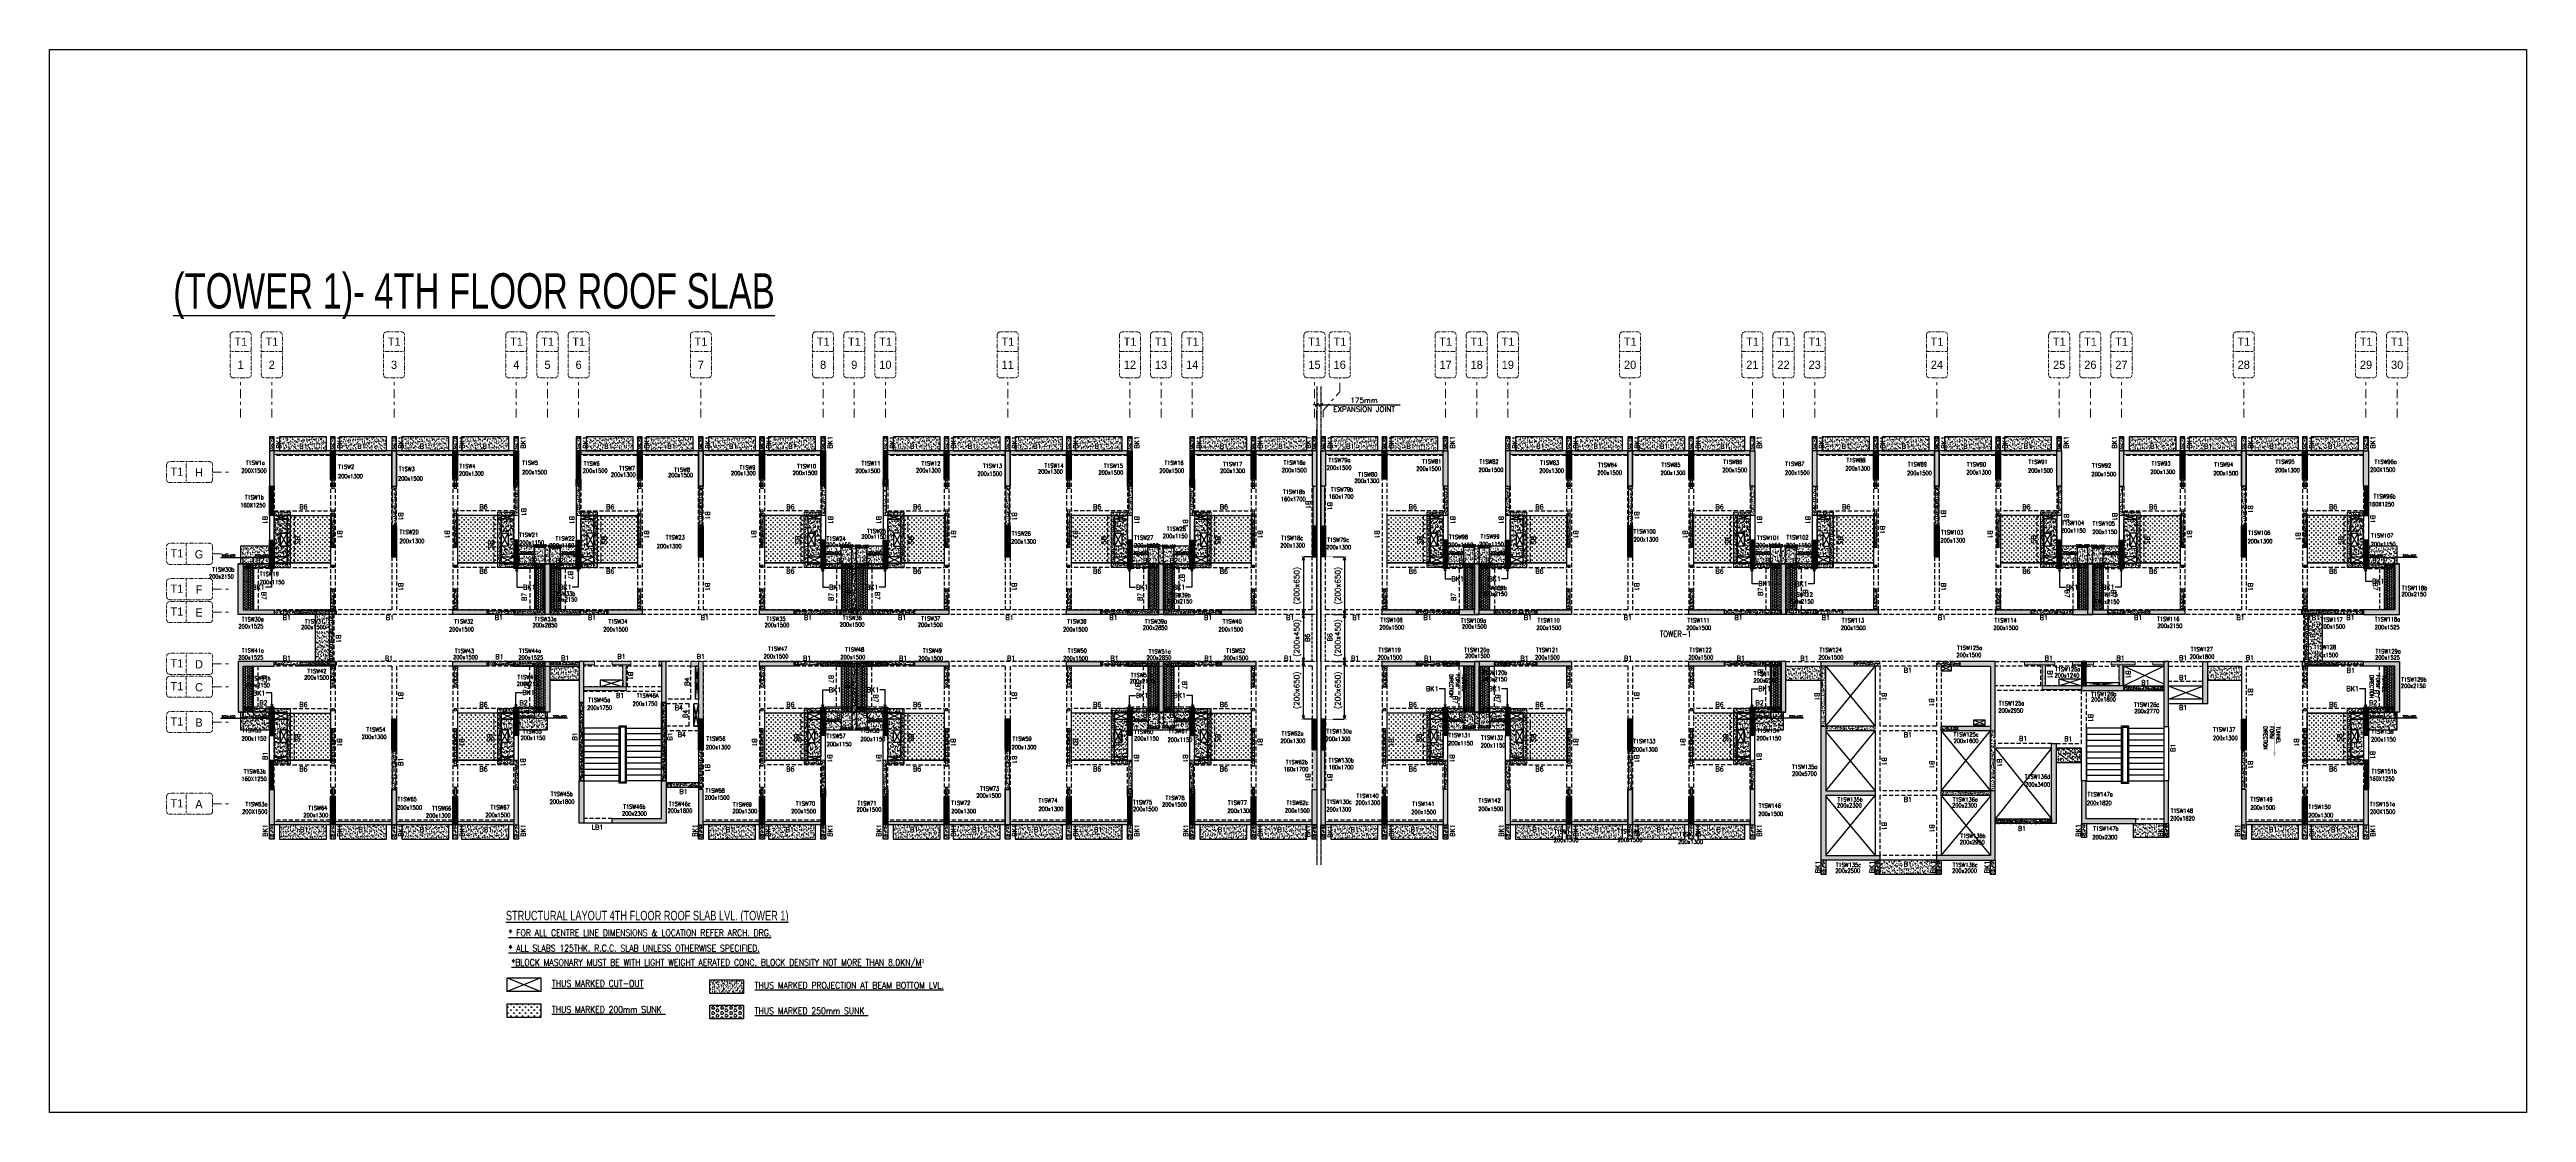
# Model space of a CAD drawing. Header units: millimetres. Extents: x 1078357 to 2594950, y -4969473 to -4636555.
# Drawn here: x 1460146 to 1565500, y -4682180 to -4636994 of the extents above; entities that cross this region are included whole.
import ezdxf
from ezdxf.enums import TextEntityAlignment as Align

# ---------------------------------------------------------------- set-up
doc = ezdxf.new("R2010")
doc.units = ezdxf.units.MM
doc.header["$PDMODE"] = 35
for name, pattern in [('CENTER', [2, 1.25, -0.25, 0.25, -0.25]), ('CONTINOUS', [0]), ('DGN STYLE 7', [8.34, 3.75, -1.67, 1.25, -1.67]), ('DOT', [0.25, 0, -0.25]), ('HIDDEN', [0.375, 0.25, -0.125]), ('New Retail block$0$CONTINOUS', [0])]:
    doc.linetypes.add(name, pattern=pattern)
doc.layers.get('0').update_dxf_attribs({"lineweight": 0})
doc.layers.get('Defpoints').update_dxf_attribs({"lineweight": 0})
for name, color, linetype, lineweight in [('A-_ANOTDIMA_D-', 6, 'Continuous', 13), ('A-_ANOTGRID_E-', 8, 'DGN STYLE 7', 13), ('Boundary', 40, 'Continuous', 30), ('COL. NO.', 30, 'Continuous', 25), ('COL. SIZE', 7, 'Continuous', 25), ('DIM', 9, 'Continuous', 25), ('GRID LINE', 8, 'Continuous', 0), ('HATCH', 8, 'Continuous', 30), ('Origin', 40, 'Continuous', 30), ('RCC UPSTAND', 43, 'Continuous', 30), ('S-NON STR RCC WALL', 8, 'Continuous', 0)]:
    doc.layers.add(name, color=color, linetype=linetype, lineweight=lineweight)
for name, color, linetype in [('B-200x300', 212, 'HIDDEN'), ('B-200x325', 201, 'HIDDEN'), ('B-200x375', 41, 'HIDDEN'), ('B-200x400', 44, 'HIDDEN'), ('B-200x450', 52, 'HIDDEN'), ('B-200x650', 241, 'HIDDEN'), ('B-300xSLAB THK.', 151, 'Continuous'), ('BK1-200x650', 241, 'HIDDEN'), ('DC BEAM NO.', 7, 'Continuous'), ('DROP SLAB', 8, 'Continuous'), ('EXPANSION JOINT', 10, 'HIDDEN'), ('EXPANTION JOINT', 240, 'Continuous'), ('NON STR. RCC WALL', 6, 'Continuous'), ('S TEXT', 7, 'Continuous'), ('S-COLUMN_SHEAR WALL', 1, 'Continuous'), ('S-CUT OUT', 3, 'Continuous'), ('S-DIM', 2, 'Continuous'), ('S-LEGEND', 7, 'Continuous'), ('S-PROJECTION', 54, 'New Retail block$0$CONTINOUS'), ('S-STAIR', 8, 'Continuous'), ('SLAB FOLD', 8, 'Continuous'), ('TEXT', 7, 'Continuous'), ('UP TO 10FRS', 30, 'Continuous')]:
    doc.layers.add(name, color=color, linetype=linetype)
doc.styles.add('Roman', font='romans')
doc.styles.add('ROMANS', font='romans.shx', dxfattribs={"width": 0.85})
doc.styles.add('SANSSERIF', font='sas_____.pfb')
doc.styles.get("Standard").update_dxf_attribs({"font": 'Adani Regular.ttf', "height": 500})
doc.dimstyles.new('HARESH', dxfattribs={"dimtxt": 150, "dimasz": 75, "dimexe": 0, "dimexo": 0, "dimgap": 25, "dimtad": 1, "dimdec": 0, "dimdsep": 46, "dimtxsty": 'Roman', "dimblk": 'OBLIQUE', "dimcen": 225, "dimdle": 25, "dimclrd": 2, "dimclre": 2, "dimclrt": 7, "dimadec": 8, "dimazin": 1, "dimtfac": 1, "dimtdec": 0, "dimtmove": 0, "dimatfit": 0, "dimfxl": 1, "dimlwd": -1, "dimlwe": -1, "dimarcsym": 0})
pattern_1 = [(50, (1472212.6, -4614655.87), (182.18467, -15.9391), [19.05, -209.55]), (355, (1472212.6, -4614655.87), (-35.2434, 191.05685), [15.24, -167.6406]), (100.45144, (1472227.79, -4614657.2), (146.94125, 175.11775), [16.19, -178.09024]), (46.1842, (1472212.6, -4614605.07), (271.079, -42.0423), [28.575, -314.325]), (96.63556, (1472235.2, -4614608.57), (237.4041, 247.4261), [24.285, -267.1356]), (351.18415, (1472212.6, -4614605.07), (237.4041, 247.4261), [22.86, -251.4597]), (21, (1472238, -4614617.77), (151.6144, -102.2652), [19.05, -209.55]), (326, (1472238, -4614617.77), (61.802, 184.18797), [15.24, -167.64]), (71.45144, (1472250.64, -4614626.29), (213.4164, 81.92277), [16.19, -178.08994]), (37.5, (1472212.606, -4614655.87), (3.0886, 84.55504), [0, -165.608, 0, -170.18, 0, -168.275]), (7.5, (1472212.61, -4614655.87), (66.81966, 100.18057), [0, -97.028, 0, -161.798, 0, -64.135]), (327.5, (1472155.964, -4614655.87), (135.590595, -5.72874), [0, -63.5, 0, -198.12, 0, -262.89]), (317.5, (1472130.56, -4614655.87), (148.12918, 25.4265), [0, -82.55, 0, -131.572, 0, -186.69])]
pattern_2 = [(50, (2569424.11, -9300039.72), (182.184669, -15.9390855), [19.05, -209.55]), (355, (2569424.1, -9300039.72), (-35.2434214, 191.056845), [15.24, -167.640584]), (100.4514447, (2569439.29, -9300041.05), (146.941247, 175.117752), [16.190009, -178.0902446]), (46.1842, (2569424.1, -9299988.92), (271.079041, -42.042328), [28.575, -314.325]), (96.6355576, (2569446.7, -9299992.42), (237.404134, 247.426125), [24.285023, -267.135608]), (351.184151, (2569424.1, -9299988.92), (237.404134, 247.426125), [22.859967, -251.459732]), (21, (2569449.51, -9300001.62), (151.6143913, -102.265198), [19.05, -209.55]), (326, (2569449.5, -9300001.62), (61.802028, 184.187966), [15.24, -167.64]), (71.451445, (2569462.14, -9300010.14), (213.416419, 81.922769), [16.190009, -178.0899376]), (37.5, (2569424.11, -9300039.72), (3.08860325, 84.5550389), [0, -165.608, 0, -170.18, 0, -168.275]), (7.5, (2569424.11, -9300039.72), (66.8196625, 100.1805748), [0, -97.028, 0, -161.798, 0, -64.135]), (327.5, (2569367.466, -9300039.72), (135.5905952, -5.728744), [0, -63.5, 0, -198.12, 0, -262.89]), (317.5, (2569342.07, -9300039.72), (148.1291814, 25.426491), [0, -82.55, 0, -131.572, 0, -186.69])]
pattern_3 = [(50, (2569437.32, -9298675.05), (182.184669, -15.9390855), [19.05, -209.55]), (355, (2569437.32, -9298675.05), (-35.2434214, 191.056845), [15.24, -167.640584]), (100.4514447, (2569452.5, -9298676.38), (146.941247, 175.117752), [16.190009, -178.0902446]), (46.1842, (2569437.32, -9298624.25), (271.079041, -42.042328), [28.575, -314.325]), (96.6355576, (2569459.9, -9298627.76), (237.404134, 247.426125), [24.285023, -267.135608]), (351.184151, (2569437.32, -9298624.25), (237.404134, 247.426125), [22.859967, -251.459732]), (21, (2569462.72, -9298636.95), (151.6143913, -102.265198), [19.05, -209.55]), (326, (2569462.72, -9298636.95), (61.802028, 184.187966), [15.24, -167.64]), (71.451445, (2569475.36, -9298645.48), (213.416419, 81.922769), [16.190009, -178.0899376]), (37.5, (2569437.32, -9298675.054), (3.08860325, 84.5550389), [0, -165.608, 0, -170.18, 0, -168.275]), (7.5, (2569437.32, -9298675.05), (66.8196625, 100.1805748), [0, -97.028, 0, -161.798, 0, -64.135]), (327.5, (2569380.68, -9298675.054), (135.5905952, -5.728744), [0, -63.5, 0, -198.12, 0, -262.89]), (317.5, (2569355.28, -9298675.05), (148.1291814, 25.426491), [0, -82.55, 0, -131.572, 0, -186.69])]
pattern_4 = [(230, (2625185.71, -9337871.29), (-182.184669, 15.9390855), [19.05, -209.55]), (175, (2625185.71, -9337871.29), (35.2434214, -191.056845), [15.24, -167.640584]), (280.4514447, (2625170.53, -9337869.96), (-146.941247, -175.117752), [16.190009, -178.0902446]), (226.1842, (2625185.71, -9337922.09), (-271.079041, 42.042328), [28.575, -314.325]), (276.6355576, (2625163.12, -9337918.58), (-237.404134, -247.426125), [24.285023, -267.135608]), (171.184151, (2625185.7, -9337922.1), (-237.404134, -247.426125), [22.859967, -251.459732]), (201, (2625160.31, -9337909.39), (-151.6143913, 102.265198), [19.05, -209.55]), (146, (2625160.31, -9337909.39), (-61.802028, -184.187966), [15.24, -167.64]), (251.451445, (2625147.68, -9337900.87), (-213.416419, -81.922769), [16.190009, -178.0899376]), (217.5, (2625185.71, -9337871.29), (-3.08860325, -84.5550389), [0, -165.608, 0, -170.18, 0, -168.275]), (187.5, (2625185.71, -9337871.29), (-66.8196625, -100.1805748), [0, -97.028, 0, -161.798, 0, -64.135]), (147.5, (2625242.355, -9337871.29), (-135.5905952, 5.728744), [0, -63.5, 0, -198.12, 0, -262.89]), (137.5, (2625267.76, -9337871.29), (-148.1291814, -25.426491), [0, -82.55, 0, -131.572, 0, -186.69])]
pattern_5 = [(50, (-5967120.83, 28073643.48), (182.184669, -15.93908554), [19.05, -209.55]), (355, (-5967120.83, 28073643.48), (-35.2434214, 191.0568452), [15.24, -167.6405842]), (100.4514447, (-5967105.65, 28073642.15), (146.9412471, 175.1177519), [16.1900088, -178.0902446]), (46.1842, (-5967120.83, 28073694.28), (271.0790409, -42.042328), [28.575, -314.325]), (96.6355576, (-5967098.24, 28073690.78), (237.404134, 247.4261246), [24.2850231, -267.1356082]), (351.1841512, (-5967120.83, 28073694.28), (237.404134, 247.4261246), [22.859967, -251.459732]), (21, (-5967095.43, 28073681.58), (151.6143913, -102.2651982), [19.05, -209.55]), (326, (-5967095.43, 28073681.58), (61.8020283, 184.1879661), [15.24, -167.64]), (71.451445, (-5967082.8, 28073673.06), (213.4164193, 81.9227689), [16.1900088, -178.0899376]), (37.5, (-5967120.83, 28073643.48), (3.08860325, 84.55503887), [0, -165.608, 0, -170.18, 0, -168.275]), (7.5, (-5967120.83, 28073643.48), (66.8196625, 100.18057482), [0, -97.028, 0, -161.798, 0, -64.135]), (327.5, (-5967177.47, 28073643.48), (135.59059517, -5.72874399), [0, -63.5, 0, -198.12, 0, -262.89]), (317.5, (-5967202.87, 28073643.48), (148.1291814, 25.42649103), [0, -82.55, 0, -131.572, 0, -186.69])]
pattern_6 = [(50, (394183.27, 61096.84), (182.184669, -15.9390855), [19.05, -209.55]), (355, (394183.27, 61096.84), (-35.2434214, 191.056845), [15.24, -167.640584]), (100.4514447, (394198.45, 61095.51), (146.941247, 175.117752), [16.190009, -178.0902446]), (46.1842, (394183.27, 61147.64), (271.079041, -42.042328), [28.575, -314.325]), (96.6355576, (394205.86, 61144.14), (237.404134, 247.426125), [24.285023, -267.135608]), (351.184151, (394183.27, 61147.64), (237.404134, 247.426125), [22.859967, -251.459732]), (21, (394208.67, 61134.94), (151.6143913, -102.265198), [19.05, -209.55]), (326, (394208.67, 61134.94), (61.802028, 184.187966), [15.24, -167.64]), (71.451445, (394221.3, 61126.42), (213.416419, 81.922769), [16.190009, -178.0899376]), (37.5, (394183.27, 61096.84), (3.08860325, 84.5550389), [0, -165.608, 0, -170.18, 0, -168.275]), (7.5, (394183.27, 61096.84), (66.8196625, 100.1805748), [0, -97.028, 0, -161.798, 0, -64.135]), (327.5, (394126.63, 61096.84), (135.5905952, -5.728744), [0, -63.5, 0, -198.12, 0, -262.89]), (317.5, (394101.23, 61096.84), (148.1291814, 25.426491), [0, -82.55, 0, -131.572, 0, -186.69])]
pattern_7 = [(50, (-4869896.11, 23389624.3), (182.184669, -15.9390855), [19.05, -209.55]), (355, (-4869896.11, 23389624.3), (-35.2434214, 191.0568452), [15.24, -167.6405842]), (100.4514447, (-4869880.93, 23389622.96), (146.9412471, 175.1177519), [16.1900088, -178.0902446]), (46.1842, (-4869896.11, 23389675.1), (271.0790409, -42.042328), [28.575, -314.325]), (96.6355576, (-4869873.52, 23389671.6), (237.404134, 247.4261246), [24.2850231, -267.1356082]), (351.1841512, (-4869896.1, 23389675.1), (237.404134, 247.4261246), [22.859967, -251.459732]), (21, (-4869870.71, 23389662.4), (151.6143913, -102.2651982), [19.05, -209.55]), (326, (-4869870.71, 23389662.4), (61.8020283, 184.1879661), [15.24, -167.64]), (71.451445, (-4869858.08, 23389653.87), (213.4164193, 81.9227689), [16.1900088, -178.0899376]), (37.5, (-4869896.11, 23389624.29), (3.08860325, 84.55503887), [0, -165.608, 0, -170.18, 0, -168.275]), (7.5, (-4869896.11, 23389624.29), (66.8196625, 100.18057482), [0, -97.028, 0, -161.798, 0, -64.135]), (327.5, (-4869952.754, 23389624.29), (135.59059517, -5.728744), [0, -63.5, 0, -198.12, 0, -262.89]), (317.5, (-4869978.15, 23389624.29), (148.1291814, 25.42649103), [0, -82.55, 0, -131.572, 0, -186.69])]
pattern_8 = [(50, (1491407.99, -4622922.35), (182.18467, -15.9391), [19.05, -209.55]), (355, (1491407.99, -4622922.35), (-35.2434, 191.05685), [15.24, -167.6406]), (100.45144, (1491423.17, -4622923.67), (146.94125, 175.11775), [16.19, -178.09024]), (46.1842, (1491407.99, -4622871.55), (271.079, -42.0423), [28.575, -314.325]), (96.63556, (1491430.58, -4622875.05), (237.4041, 247.4261), [24.285, -267.1356]), (351.18415, (1491408, -4622871.55), (237.4041, 247.4261), [22.86, -251.4597]), (21, (1491433.39, -4622884.25), (151.6144, -102.2652), [19.05, -209.55]), (326, (1491433.39, -4622884.25), (61.802, 184.18797), [15.24, -167.64]), (71.45144, (1491446.02, -4622892.77), (213.4164, 81.92277), [16.19, -178.08994]), (37.5, (1491407.986, -4622922.346), (3.0886, 84.55504), [0, -165.608, 0, -170.18, 0, -168.275]), (7.5, (1491407.99, -4622922.35), (66.81966, 100.18057), [0, -97.028, 0, -161.798, 0, -64.135]), (327.5, (1491351.344, -4622922.346), (135.590595, -5.72874), [0, -63.5, 0, -198.12, 0, -262.89]), (317.5, (1491325.94, -4622922.35), (148.12918, 25.4265), [0, -82.55, 0, -131.572, 0, -186.69])]
pattern_9 = [(50, (1491407.99, -4622922.35), (182.18467, -15.9391), [19.05, -209.55]), (355, (1491407.99, -4622922.35), (-35.2434, 191.05685), [15.24, -167.6406]), (100.45144, (1491423.17, -4622923.67), (146.94125, 175.11775), [16.19, -178.09024]), (46.1842, (1491407.99, -4622871.55), (271.07904, -42.0423), [28.575, -314.325]), (96.63556, (1491430.58, -4622875.05), (237.4041, 247.4261), [24.285, -267.1356]), (351.18415, (1491408, -4622871.55), (237.4041, 247.4261), [22.86, -251.4597]), (21, (1491433.39, -4622884.25), (151.6144, -102.2652), [19.05, -209.55]), (326, (1491433.39, -4622884.25), (61.80203, 184.18797), [15.24, -167.64]), (71.45144, (1491446.02, -4622892.77), (213.4164, 81.92277), [16.19, -178.08994]), (37.5, (1491407.986, -4622922.346), (3.088603, 84.55504), [0, -165.608, 0, -170.18, 0, -168.275]), (7.5, (1491407.99, -4622922.35), (66.81966, 100.18057), [0, -97.028, 0, -161.798, 0, -64.135]), (327.5, (1491351.344, -4622922.346), (135.590595, -5.728744), [0, -63.5, 0, -198.12, 0, -262.89]), (317.5, (1491325.94, -4622922.35), (148.12918, 25.4265), [0, -82.55, 0, -131.572, 0, -186.69])]
pattern_10 = [(50, (-4869896.11, 23389624.3), (182.184669, -15.9390855), [19.05, -209.55]), (355, (-4869896.11, 23389624.3), (-35.2434214, 191.0568452), [15.24, -167.6405842]), (100.4514447, (-4869880.93, 23389622.96), (146.9412471, 175.1177519), [16.1900088, -178.0902446]), (46.1842, (-4869896.11, 23389675.1), (271.0790409, -42.042328), [28.575, -314.325]), (96.6355576, (-4869873.52, 23389671.6), (237.404134, 247.4261246), [24.2850231, -267.1356082]), (351.1841512, (-4869896.1, 23389675.1), (237.404134, 247.4261246), [22.859967, -251.459732]), (21, (-4869870.71, 23389662.4), (151.6143913, -102.2651982), [19.05, -209.55]), (326, (-4869870.71, 23389662.4), (61.8020283, 184.1879661), [15.24, -167.64]), (71.451445, (-4869858.08, 23389653.87), (213.4164193, 81.9227689), [16.1900088, -178.0899376]), (37.5, (-4869896.11, 23389624.29), (3.08860325, 84.55503887), [0, -165.608, 0, -170.18, 0, -168.275]), (7.5, (-4869896.11, 23389624.29), (66.8196625, 100.18057482), [0, -97.028, 0, -161.798, 0, -64.135]), (327.5, (-4869952.754, 23389624.29), (135.59059517, -5.728744), [0, -63.5, 0, -198.12, 0, -262.89]), (317.5, (-4869978.15, 23389624.29), (148.1291814, 25.42649103), [0, -82.55, 0, -131.572, 0, -186.69])]
pattern_11 = [(50, (-4869896.11, 23389624.3), (182.184669, -15.9390855), [19.05, -209.55]), (355, (-4869896.11, 23389624.3), (-35.2434214, 191.0568452), [15.24, -167.6405842]), (100.4514447, (-4869880.93, 23389622.96), (146.9412471, 175.1177519), [16.1900088, -178.0902446]), (46.1842, (-4869896.11, 23389675.1), (271.0790409, -42.042328), [28.575, -314.325]), (96.6355576, (-4869873.52, 23389671.6), (237.404134, 247.4261246), [24.2850231, -267.1356082]), (351.1841512, (-4869896.1, 23389675.1), (237.404134, 247.4261246), [22.859967, -251.459732]), (21, (-4869870.71, 23389662.4), (151.6143913, -102.2651982), [19.05, -209.55]), (326, (-4869870.71, 23389662.4), (61.8020283, 184.1879661), [15.24, -167.64]), (71.451445, (-4869858.08, 23389653.87), (213.4164193, 81.9227689), [16.1900088, -178.0899376]), (37.5, (-4869896.11, 23389624.29), (3.08860325, 84.55503887), [0, -165.608, 0, -170.18, 0, -168.275]), (7.5, (-4869896.11, 23389624.29), (66.8196625, 100.18057482), [0, -97.028, 0, -161.798, 0, -64.135]), (327.5, (-4869952.754, 23389624.29), (135.59059517, -5.728744), [0, -63.5, 0, -198.12, 0, -262.89]), (317.5, (-4869978.15, 23389624.29), (148.1291814, 25.42649103), [0, -82.55, 0, -131.572, 0, -186.69])]
pattern_12 = [(50, (-3772671.4, 18705605.1), (182.184669, -15.9390855), [19.05, -209.55]), (355, (-3772671.4, 18705605.1), (-35.2434214, 191.0568452), [15.24, -167.6405842]), (100.4514447, (-3772656.21, 18705603.78), (146.9412471, 175.1177519), [16.1900088, -178.0902446]), (46.1842, (-3772671.4, 18705655.9), (271.0790409, -42.042328), [28.575, -314.325]), (96.6355576, (-3772648.8, 18705652.4), (237.404134, 247.4261246), [24.285023, -267.135608]), (351.1841512, (-3772671.4, 18705655.9), (237.404134, 247.4261246), [22.859967, -251.459732]), (21, (-3772646, 18705643.2), (151.6143913, -102.2651982), [19.05, -209.55]), (326, (-3772646, 18705643.2), (61.8020283, 184.1879661), [15.24, -167.64]), (71.451445, (-3772633.36, 18705634.68), (213.4164193, 81.9227689), [16.1900088, -178.0899376]), (37.5, (-3772671.396, 18705605.106), (3.08860325, 84.55503887), [0, -165.608, 0, -170.18, 0, -168.275]), (7.5, (-3772671.4, 18705605.11), (66.8196625, 100.18057482), [0, -97.028, 0, -161.798, 0, -64.135]), (327.5, (-3772728.04, 18705605.106), (135.59059517, -5.728744), [0, -63.5, 0, -198.12, 0, -262.89]), (317.5, (-3772753.44, 18705605.1), (148.1291814, 25.42649103), [0, -82.55, 0, -131.572, 0, -186.69])]
pattern_13 = [(50, (-5967120.83, 28073643.48), (182.184669, -15.93908554), [19.05, -209.55]), (355, (-5967120.83, 28073643.48), (-35.2434214, 191.0568452), [15.24, -167.6405842]), (100.4514447, (-5967105.65, 28073642.15), (146.9412471, 175.1177519), [16.1900088, -178.0902446]), (46.1842, (-5967120.83, 28073694.28), (271.0790409, -42.042328), [28.575, -314.325]), (96.6355576, (-5967098.24, 28073690.78), (237.404134, 247.4261246), [24.2850231, -267.1356082]), (351.1841512, (-5967120.83, 28073694.28), (237.404134, 247.4261246), [22.859967, -251.459732]), (21, (-5967095.43, 28073681.58), (151.6143913, -102.2651982), [19.05, -209.55]), (326, (-5967095.43, 28073681.58), (61.8020283, 184.1879661), [15.24, -167.64]), (71.451445, (-5967082.8, 28073673.06), (213.4164193, 81.9227689), [16.1900088, -178.0899376]), (37.5, (-5967120.83, 28073643.48), (3.08860325, 84.55503887), [0, -165.608, 0, -170.18, 0, -168.275]), (7.5, (-5967120.83, 28073643.48), (66.8196625, 100.18057482), [0, -97.028, 0, -161.798, 0, -64.135]), (327.5, (-5967177.47, 28073643.48), (135.59059517, -5.72874399), [0, -63.5, 0, -198.12, 0, -262.89]), (317.5, (-5967202.87, 28073643.48), (148.1291814, 25.42649103), [0, -82.55, 0, -131.572, 0, -186.69])]
pattern_14 = [(37.47015413, (-4726708.1, 23385569.94), (-4.72361136, 146.8264517), [0, -115.824, 0, -129.54, 0, -123.825]), (7.4701541, (-4726708.1, 23385569.94), (134.9689868, 214.9772528), [0, -62.484, 0, -104.394, 0, -40.005]), (327.47015413, (-4726801.82, 23385569.99), (237.29790347, 0.3075449), [0, -38.1, 0, -137.16, 0, -179.07]), (317.4701541, (-4726801.82, 23385569.99), (229.1017424, 66.759465), [0, -19.05, 0, -89.916, 0, -102.87])]
pattern_15 = [(37.4701541, (-1436358.95, 9333512.38), (-4.7236114, 146.8264517), [0, -115.824, 0, -129.54, 0, -123.825]), (7.4701541, (-1436358.95, 9333512.38), (134.9689868, 214.9772528), [0, -62.484, 0, -104.394, 0, -40.005]), (327.4701541, (-1436452.68, 9333512.43), (237.2979035, 0.3075449), [0, -38.1, 0, -137.16, 0, -179.07]), (317.4701541, (-1436452.68, 9333512.43), (229.1017424, 66.759465), [0, -19.05, 0, -89.916, 0, -102.87])]
pattern_16 = [(50, (1499751.47, -4665859.63), (182.18467, -15.9391), [19.05, -209.55]), (355, (1499751.47, -4665859.63), (-35.2434, 191.05685), [15.24, -167.6406]), (100.45144, (1499766.66, -4665860.96), (146.94125, 175.11775), [16.19, -178.09024]), (46.1842, (1499751.47, -4665808.83), (271.079, -42.0423), [28.575, -314.325]), (96.63556, (1499774.06, -4665812.33), (237.4041, 247.4261), [24.285, -267.1356]), (351.18415, (1499751.47, -4665808.83), (237.4041, 247.4261), [22.86, -251.4597]), (21, (1499776.87, -4665821.53), (151.6144, -102.2652), [19.05, -209.55]), (326, (1499776.87, -4665821.53), (61.802, 184.188), [15.24, -167.64]), (71.45144, (1499789.5, -4665830.05), (213.4164, 81.9228), [16.19, -178.0899]), (37.5, (1499751.473, -4665859.63), (3.0886, 84.55504), [0, -165.608, 0, -170.18, 0, -168.275]), (7.5, (1499751.47, -4665859.63), (66.81966, 100.18057), [0, -97.028, 0, -161.798, 0, -64.135]), (327.5, (1499694.83, -4665859.63), (135.5906, -5.72874), [0, -63.5, 0, -198.12, 0, -262.89]), (317.5, (1499669.43, -4665859.63), (148.12918, 25.4265), [0, -82.55, 0, -131.572, 0, -186.69])]
pattern_17 = [(230, (4031693.89, -7869007.88), (-143.4520365, 12.550427), [15, -165]), (175, (4031693.89, -7869007.88), (27.7502667, -150.438427), [12, -132]), (280.4514445, (4031681.93, -7869006.83), (-115.7017693, -137.887998), [12.7480384, -140.2284224]), (226.1842, (4031693.89, -7869047.88), (-213.448266, 33.103856), [22.5, -247.5]), (276.6356355, (4031676.1, -7869045.12), (-186.932389, -194.82372), [19.122068, -210.342752]), (171.184164, (4031693.89, -7869047.88), (-186.932389, -194.82372), [18, -198]), (201, (4031673.89, -7869037.88), (-119.3814104, 80.523778), [15, -165]), (146, (4031673.89, -7869037.88), (-48.6630664, -145.030009), [12, -132]), (251.4514447, (4031663.94, -7869031.17), (-168.0444753, -64.5062306), [12.748038, -140.2284224]), (217.5, (4031693.885, -7869007.88), (-2.43197106, -66.57877077), [0, -130.4, 0, -134, 0, -132.5]), (187.5, (4031693.885, -7869007.88), (-52.6139075, -78.8823424), [0, -76.4, 0, -127.4, 0, -50.5]), (147.5, (4031738.485, -7869007.88), (-106.7644872, 4.51097435), [0, -50, 0, -156, 0, -207]), (137.5, (4031758.485, -7869007.88), (-116.6372339, -20.0209965), [0, -65, 0, -103.6, 0, -147])]
pattern_18 = [(230, (4031693.89, -7869007.88), (-143.4520365, 12.550427), [15, -165]), (175, (4031693.89, -7869007.88), (27.7502667, -150.438427), [12, -132]), (280.4514445, (4031681.93, -7869006.83), (-115.7017693, -137.887998), [12.7480384, -140.2284224]), (226.1842, (4031693.89, -7869047.88), (-213.448266, 33.103856), [22.5, -247.5]), (276.6356355, (4031676.1, -7869045.12), (-186.932389, -194.82372), [19.122068, -210.342752]), (171.184164, (4031693.89, -7869047.88), (-186.932389, -194.82372), [18, -198]), (201, (4031673.89, -7869037.88), (-119.3814104, 80.523778), [15, -165]), (146, (4031673.89, -7869037.88), (-48.6630664, -145.030009), [12, -132]), (251.4514447, (4031663.94, -7869031.17), (-168.0444753, -64.5062306), [12.748038, -140.2284224]), (217.5, (4031693.885, -7869007.88), (-2.43197106, -66.57877077), [0, -130.4, 0, -134, 0, -132.5]), (187.5, (4031693.885, -7869007.88), (-52.6139075, -78.8823424), [0, -76.4, 0, -127.4, 0, -50.5]), (147.5, (4031738.485, -7869007.88), (-106.7644872, 4.51097435), [0, -50, 0, -156, 0, -207]), (137.5, (4031758.485, -7869007.88), (-116.6372339, -20.0209965), [0, -65, 0, -103.6, 0, -147])]
pattern_19 = [(140, (-1675900.62, -7198227.44), (12.550427, 143.4520365), [15, -165]), (85, (-1675900.62, -7198227.44), (-150.438427, -27.7502667), [12, -132]), (190.4514445, (-1675899.58, -7198215.48), (-137.887998, 115.7017693), [12.7480384, -140.2284224]), (136.1842, (-1675940.62, -7198227.44), (33.103856, 213.448266), [22.5, -247.5]), (186.6356355, (-1675937.87, -7198209.65), (-194.82372, 186.932389), [19.122068, -210.342752]), (81.184164, (-1675940.62, -7198227.44), (-194.82372, 186.932389), [18, -198]), (111, (-1675930.62, -7198207.44), (80.523778, 119.3814104), [15, -165]), (56, (-1675930.62, -7198207.44), (-145.030009, 48.6630664), [12, -132]), (161.4514447, (-1675923.91, -7198197.49), (-64.5062306, 168.0444753), [12.748038, -140.2284224]), (127.5, (-1675900.624, -7198227.437), (-66.57877077, 2.43197106), [0, -130.4, 0, -134, 0, -132.5]), (97.5, (-1675900.624, -7198227.44), (-78.8823424, 52.6139075), [0, -76.4, 0, -127.4, 0, -50.5]), (57.5, (-1675900.624, -7198272.037), (4.51097435, 106.7644872), [0, -50, 0, -156, 0, -207]), (47.5, (-1675900.62, -7198292.04), (-20.0209965, 116.6372339), [0, -65, 0, -103.6, 0, -147])]
pattern_20 = [(37.4701541, (-2533583.58, 14017531.56), (-4.72361136, 146.8264517), [0, -115.824, 0, -129.54, 0, -123.825]), (7.4701541, (-2533583.58, 14017531.56), (134.9689868, 214.9772528), [0, -62.484, 0, -104.394, 0, -40.005]), (327.4701541, (-2533677.3, 14017531.61), (237.2979035, 0.3075449), [0, -38.1, 0, -137.16, 0, -179.07]), (317.4701541, (-2533677.3, 14017531.61), (229.1017424, 66.759465), [0, -19.05, 0, -89.916, 0, -102.87])]
pattern_21 = [(180, (1472199.53, -4472052.85), (-7e-15, -54.992613), [31.75, -63.5]), (300, (1472199.53, -4472052.85), (47.625, 27.496307), [31.75, -63.5]), (240, (1472167.78, -4472052.85), (47.625, -27.496307), [31.75, -63.5])]
pattern_22 = [(180.03079016, (-1794917.36, 9383648.555), (-95.1987999, -95.3011726), [47.625, -142.875]), (270.03079016, (-1794941.19, 9383672.35), (95.3011726, -95.1987999), [47.625, -142.875])]
pattern_23 = [(180.03079016, (-2892142.08, 14067667.74), (-95.1987999, -95.3011726), [47.625, -142.875]), (270.03079016, (-2892165.9, 14067691.54), (95.3011726, -95.1987999), [47.625, -142.875])]
pattern_24 = [(180, (-722249.9, 4895985.524), (-7e-15, -54.99261315), [31.75, -63.5]), (300, (-722249.9, 4895985.524), (47.625, 27.49630658), [31.75, -63.5]), (240, (-722281.65, 4895985.524), (47.625, -27.49630658), [31.75, -63.5])]
pattern_25 = [(37.47015413, (-3552133.61, 18701550.77), (-4.72361136, 146.8264517), [0, -115.824, 0, -129.54, 0, -123.825]), (7.4701541, (-3552133.61, 18701550.77), (134.9689868, 214.9772528), [0, -62.484, 0, -104.394, 0, -40.005]), (327.4701541, (-3552227.34, 18701550.82), (237.2979035, 0.3075449), [0, -38.1, 0, -137.16, 0, -179.07]), (317.4701541, (-3552227.34, 18701550.82), (229.1017424, 66.759465), [0, -19.05, 0, -89.916, 0, -102.87])]
pattern_26 = [(180, (374974.816, 211966.337), (-7e-15, -54.99261315), [31.75, -63.5]), (300, (374974.816, 211966.337), (47.625, 27.4963066), [31.75, -63.5]), (240, (374943.066, 211966.337), (47.625, -27.4963066), [31.75, -63.5])]
pattern_27 = [(37.47015413, (-4699394.48, 23609517.68), (-4.72361136, 146.8264517), [0, -115.824, 0, -129.54, 0, -123.825]), (7.4701541, (-4699394.48, 23609517.68), (134.9689868, 214.9772528), [0, -62.484, 0, -104.394, 0, -40.005]), (327.47015413, (-4699488.2, 23609517.73), (237.29790347, 0.3075449), [0, -38.1, 0, -137.16, 0, -179.07]), (317.4701541, (-4699488.2, 23609517.73), (229.1017424, 66.759465), [0, -19.05, 0, -89.916, 0, -102.87])]
pattern_28 = [(37.47015413, (-4699393.71, 23609517.6), (-4.72361136, 146.8264517), [0, -115.824, 0, -129.54, 0, -123.825]), (7.4701541, (-4699393.7, 23609517.6), (134.9689868, 214.9772528), [0, -62.484, 0, -104.394, 0, -40.005]), (327.47015413, (-4699487.43, 23609517.65), (237.29790347, 0.3075449), [0, -38.1, 0, -137.16, 0, -179.07]), (317.4701541, (-4699487.43, 23609517.65), (229.1017424, 66.759465), [0, -19.05, 0, -89.916, 0, -102.87])]

# ---------------------------------------------------------------- blocks, each defined once
blk = doc.blocks.new('_Oblique')
at = {"color": 0, "linetype": 'ByBlock', "lineweight": -2}
blk.add_line((-0.5, -0.5), (0.5, 0.5), dxfattribs=at)
blk = doc.blocks.new('*D1141')
at = {"layer": 'Defpoints', "color": 0, "linetype": 'CONTINOUS', "ltscale": 0.5, "transparency": 16777216}
for p in [(1514225, -4652044, 3), (1514225, -4652095), (1514050, -4654058, 0)]:
    blk.add_point(p, dxfattribs=at)
at = {"layer": 'EXPANTION JOINT', "color": 2, "linetype": 'CONTINOUS', "ltscale": 0.5, "transparency": 16777216}
for p, q in [((1514050, -4652095), (1513900, -4652095)), ((1514050, -4652095), (1514225, -4652095)), ((1514225, -4652095), (1517589, -4652095))]:
    blk.add_line(p, q, dxfattribs=at)
at = {"layer": 'EXPANTION JOINT', "color": 2, "linetype": 'DOT', "ltscale": 0.5, "transparency": 16777216}
for p, q in [((1514050, -4654058), (1514050, -4651995)), ((1514225, -4652044), (1514225, -4652195))]:
    blk.add_line(p, q, dxfattribs=at)
at = {"layer": 'EXPANTION JOINT', "color": 2, "linetype": 'CONTINOUS', "ltscale": 0.5, "transparency": 16777216, "xscale": 150, "yscale": 150, "zscale": 150}
blk.add_blockref('_Oblique', (1514050, -4652095), dxfattribs=at)
at = {"layer": 'EXPANTION JOINT', "color": 2, "linetype": 'CONTINOUS', "ltscale": 0.5, "transparency": 16777216, "xscale": 150, "yscale": 150, "zscale": 150, "rotation": 180}
blk.add_blockref('_Oblique', (1514225, -4652095), dxfattribs=at)
at = {"layer": 'EXPANTION JOINT', "color": 7, "linetype": 'CONTINOUS', "ltscale": 0.5, "transparency": 16777216, "char_height": 225, "attachment_point": 5, "style": 'Roman'}
for s, insert in [('EXPANSION JOINT ', (1516057, -4652282)), ('175mm', (1516057, -4651907))]:
    blk.add_mtext(s, dxfattribs=dict(at, insert=insert))
blk = doc.blocks.new('*D1142')
at = {"layer": 'Defpoints', "color": 0, "linetype": 'CONTINOUS', "ltscale": 0.5, "transparency": 16777216}
for p in [(1514225, -4652044, 3), (1514225, -4652095), (1514050, -4654058, 0)]:
    blk.add_point(p, dxfattribs=at)
at = {"layer": 'EXPANTION JOINT', "color": 2, "linetype": 'CONTINOUS', "ltscale": 0.5, "transparency": 16777216}
for p, q in [((1514050, -4652095), (1513900, -4652095)), ((1514050, -4652095), (1514225, -4652095)), ((1514225, -4652095), (1517589, -4652095))]:
    blk.add_line(p, q, dxfattribs=at)
at = {"layer": 'EXPANTION JOINT', "color": 2, "linetype": 'DOT', "ltscale": 0.5, "transparency": 16777216}
for p, q in [((1514050, -4654058), (1514050, -4651995)), ((1514225, -4652044), (1514225, -4652195))]:
    blk.add_line(p, q, dxfattribs=at)
at = {"layer": 'EXPANTION JOINT', "color": 2, "linetype": 'CONTINOUS', "ltscale": 0.5, "transparency": 16777216, "xscale": 150, "yscale": 150, "zscale": 150}
blk.add_blockref('_Oblique', (1514050, -4652095), dxfattribs=at)
at = {"layer": 'EXPANTION JOINT', "color": 2, "linetype": 'CONTINOUS', "ltscale": 0.5, "transparency": 16777216, "xscale": 150, "yscale": 150, "zscale": 150, "rotation": 180}
blk.add_blockref('_Oblique', (1514225, -4652095), dxfattribs=at)
at = {"layer": 'EXPANTION JOINT', "color": 7, "linetype": 'CONTINOUS', "ltscale": 0.5, "transparency": 16777216, "char_height": 225, "attachment_point": 5, "style": 'Roman'}
for s, insert in [('EXPANSION JOINT ', (1516057, -4652282)), ('175mm', (1516057, -4651907))]:
    blk.add_mtext(s, dxfattribs=dict(at, insert=insert))
blk = doc.blocks.new('_Open30')
at = {"color": 0, "linetype": 'ByBlock', "lineweight": -2}
for p, q in [((-1, 0.27), (0, 0)), ((0, 0), (-1, -0.27)), ((0, 0), (-1, 0))]:
    blk.add_line(p, q, dxfattribs=at)
blk = doc.blocks.new('*D1103')
at = {"layer": 'Defpoints', "color": 0, "linetype": 'CONTINOUS', "ltscale": 0.5, "transparency": 16777216}
for p in [(1514050, -4658558, 0), (1513476, -4661008), (1514050, -4661008, 0)]:
    blk.add_point(p, dxfattribs=at)
at = {"layer": 'S-DIM', "color": 2, "linetype": 'DOT', "ltscale": 0.5, "transparency": 16777216}
for p, q in [((1514050, -4658558), (1513376, -4658558)), ((1514050, -4661008), (1513376, -4661008))]:
    blk.add_line(p, q, dxfattribs=at)
at = {"layer": 'S-DIM', "color": 2, "linetype": 'CONTINOUS', "ltscale": 0.5, "transparency": 16777216}
blk.add_line((1513476, -4658708), (1513476, -4660858), dxfattribs=at)
at = {"layer": 'S-DIM', "color": 2, "linetype": 'CONTINOUS', "ltscale": 0.5, "transparency": 16777216, "xscale": 150, "yscale": 150, "zscale": 150}
for p, rotation in [((1513476, -4658558), 90), ((1513476, -4661008), 270)]:
    blk.add_blockref('_Open30', p, dxfattribs=dict(at, rotation=rotation))
at = {"layer": 'S-DIM', "color": 7, "linetype": 'CONTINOUS', "ltscale": 0.5, "transparency": 16777216, "insert": (1513229, -4659783), "char_height": 225, "attachment_point": 5, "rotation": 90, "style": 'Roman'}
blk.add_mtext('(200x650)', dxfattribs=at)
blk = doc.blocks.new('*D1104')
at = {"layer": 'Defpoints', "color": 0, "linetype": 'CONTINOUS', "ltscale": 0.5, "transparency": 16777216}
for p in [(1513476, -4663008), (1514050, -4663008, 0), (1514050, -4665458, 0)]:
    blk.add_point(p, dxfattribs=at)
at = {"layer": 'S-DIM', "color": 2, "linetype": 'DOT', "ltscale": 0.5, "transparency": 16777216}
for p, q in [((1514050, -4663008), (1513376, -4663008)), ((1514050, -4665458), (1513376, -4665458))]:
    blk.add_line(p, q, dxfattribs=at)
at = {"layer": 'S-DIM', "color": 2, "linetype": 'CONTINOUS', "ltscale": 0.5, "transparency": 16777216}
blk.add_line((1513476, -4665308), (1513476, -4663158), dxfattribs=at)
at = {"layer": 'S-DIM', "color": 2, "linetype": 'CONTINOUS', "ltscale": 0.5, "transparency": 16777216, "xscale": 150, "yscale": 150, "zscale": 150}
for p, rotation in [((1513476, -4663008), 90), ((1513476, -4665458), 270)]:
    blk.add_blockref('_Open30', p, dxfattribs=dict(at, rotation=rotation))
at = {"layer": 'S-DIM', "color": 7, "linetype": 'CONTINOUS', "ltscale": 0.5, "transparency": 16777216, "insert": (1513229, -4664233), "char_height": 225, "attachment_point": 5, "rotation": 90, "style": 'Roman'}
blk.add_mtext('(200x650)', dxfattribs=at)
blk = doc.blocks.new('*D1105')
at = {"layer": 'Defpoints', "color": 0, "linetype": 'CONTINOUS', "ltscale": 0.5, "transparency": 16777216}
for p in [(1514050, -4661008, 0), (1513476, -4663008), (1514050, -4663008, 0)]:
    blk.add_point(p, dxfattribs=at)
at = {"layer": 'S-DIM', "color": 2, "linetype": 'DOT', "ltscale": 0.5, "transparency": 16777216}
for p, q in [((1514050, -4661008), (1513376, -4661008)), ((1514050, -4663008), (1513376, -4663008))]:
    blk.add_line(p, q, dxfattribs=at)
at = {"layer": 'S-DIM', "color": 2, "linetype": 'CONTINOUS', "ltscale": 0.5, "transparency": 16777216}
blk.add_line((1513476, -4661158), (1513476, -4662858), dxfattribs=at)
at = {"layer": 'S-DIM', "color": 2, "linetype": 'CONTINOUS', "ltscale": 0.5, "transparency": 16777216, "xscale": 150, "yscale": 150, "zscale": 150}
for p, rotation in [((1513476, -4661008), 90), ((1513476, -4663008), 270)]:
    blk.add_blockref('_Open30', p, dxfattribs=dict(at, rotation=rotation))
at = {"layer": 'S-DIM', "color": 7, "linetype": 'CONTINOUS', "ltscale": 0.5, "transparency": 16777216, "insert": (1513229, -4662008), "char_height": 225, "attachment_point": 5, "rotation": 90, "style": 'Roman'}
blk.add_mtext('(200x450)', dxfattribs=at)
blk = doc.blocks.new('*D1106')
at = {"layer": 'Defpoints', "color": 0, "linetype": 'CONTINOUS', "ltscale": 0.5, "transparency": 16777216}
for p in [(1514225, -4658558, 0), (1514225, -4661008, 0), (1515222, -4661008)]:
    blk.add_point(p, dxfattribs=at)
at = {"layer": 'S-DIM', "color": 2, "linetype": 'DOT', "ltscale": 0.5, "transparency": 16777216}
for p, q in [((1514225, -4658558), (1515322, -4658558)), ((1514225, -4661008), (1515322, -4661008))]:
    blk.add_line(p, q, dxfattribs=at)
at = {"layer": 'S-DIM', "color": 2, "linetype": 'CONTINOUS', "ltscale": 0.5, "transparency": 16777216}
blk.add_line((1515222, -4658708), (1515222, -4660858), dxfattribs=at)
at = {"layer": 'S-DIM', "color": 2, "linetype": 'CONTINOUS', "ltscale": 0.5, "transparency": 16777216, "xscale": 150, "yscale": 150, "zscale": 150}
for p, rotation in [((1515222, -4658558), 90), ((1515222, -4661008), 270)]:
    blk.add_blockref('_Open30', p, dxfattribs=dict(at, rotation=rotation))
at = {"layer": 'S-DIM', "color": 7, "linetype": 'CONTINOUS', "ltscale": 0.5, "transparency": 16777216, "insert": (1514975, -4659783), "char_height": 225, "attachment_point": 5, "rotation": 90, "style": 'Roman'}
blk.add_mtext('(200x650)', dxfattribs=at)
blk = doc.blocks.new('*D1107')
at = {"layer": 'Defpoints', "color": 0, "linetype": 'CONTINOUS', "ltscale": 0.5, "transparency": 16777216}
for p in [(1514225, -4663008, 0), (1515222, -4663008), (1514225, -4665458, 0)]:
    blk.add_point(p, dxfattribs=at)
at = {"layer": 'S-DIM', "color": 2, "linetype": 'DOT', "ltscale": 0.5, "transparency": 16777216}
for p, q in [((1514225, -4663008), (1515322, -4663008)), ((1514225, -4665458), (1515322, -4665458))]:
    blk.add_line(p, q, dxfattribs=at)
at = {"layer": 'S-DIM', "color": 2, "linetype": 'CONTINOUS', "ltscale": 0.5, "transparency": 16777216}
blk.add_line((1515222, -4665308), (1515222, -4663158), dxfattribs=at)
at = {"layer": 'S-DIM', "color": 2, "linetype": 'CONTINOUS', "ltscale": 0.5, "transparency": 16777216, "xscale": 150, "yscale": 150, "zscale": 150}
for p, rotation in [((1515222, -4663008), 90), ((1515222, -4665458), 270)]:
    blk.add_blockref('_Open30', p, dxfattribs=dict(at, rotation=rotation))
at = {"layer": 'S-DIM', "color": 7, "linetype": 'CONTINOUS', "ltscale": 0.5, "transparency": 16777216, "insert": (1514975, -4664233), "char_height": 225, "attachment_point": 5, "rotation": 90, "style": 'Roman'}
blk.add_mtext('(200x650)', dxfattribs=at)
blk = doc.blocks.new('*D1108')
at = {"layer": 'Defpoints', "color": 0, "linetype": 'CONTINOUS', "ltscale": 0.5, "transparency": 16777216}
for p in [(1514225, -4661008, 0), (1514225, -4663008, 0), (1515222, -4663008)]:
    blk.add_point(p, dxfattribs=at)
at = {"layer": 'S-DIM', "color": 2, "linetype": 'DOT', "ltscale": 0.5, "transparency": 16777216}
for p, q in [((1514225, -4661008), (1515322, -4661008)), ((1514225, -4663008), (1515322, -4663008))]:
    blk.add_line(p, q, dxfattribs=at)
at = {"layer": 'S-DIM', "color": 2, "linetype": 'CONTINOUS', "ltscale": 0.5, "transparency": 16777216}
blk.add_line((1515222, -4661158), (1515222, -4662858), dxfattribs=at)
at = {"layer": 'S-DIM', "color": 2, "linetype": 'CONTINOUS', "ltscale": 0.5, "transparency": 16777216, "xscale": 150, "yscale": 150, "zscale": 150}
for p, rotation in [((1515222, -4661008), 90), ((1515222, -4663008), 270)]:
    blk.add_blockref('_Open30', p, dxfattribs=dict(at, rotation=rotation))
at = {"layer": 'S-DIM', "color": 7, "linetype": 'CONTINOUS', "ltscale": 0.5, "transparency": 16777216, "insert": (1514975, -4662008), "char_height": 225, "attachment_point": 5, "rotation": 90, "style": 'Roman'}
blk.add_mtext('(200x450)', dxfattribs=at)
blk = doc.blocks.new('*D1328')
at = {"layer": 'Defpoints', "color": 0, "ltscale": 700, "transparency": 16777216}
for p in [(1480774, -4658163), (1480774, -4658858, 0), (1481224, -4658858, 0)]:
    blk.add_point(p, dxfattribs=at)
at = {"layer": 'DIM', "color": 2, "ltscale": 700, "transparency": 16777216}
for p, q in [((1481249, -4658163), (1480749, -4658163)), ((1480774, -4658858), (1480774, -4658163)), ((1481224, -4658858), (1481224, -4658163))]:
    blk.add_line(p, q, dxfattribs=at)
at = {"layer": 'DIM', "color": 2, "ltscale": 700, "transparency": 16777216, "xscale": 75, "yscale": 75, "zscale": 75, "rotation": 180}
blk.add_blockref('_Oblique', (1480774, -4658163), dxfattribs=at)
at = {"layer": 'DIM', "color": 2, "ltscale": 700, "transparency": 16777216, "xscale": 75, "yscale": 75, "zscale": 75}
blk.add_blockref('_Oblique', (1481224, -4658163), dxfattribs=at)
at = {"layer": 'DIM', "color": 7, "ltscale": 700, "transparency": 16777216, "insert": (1480999, -4658088), "char_height": 150, "attachment_point": 5, "style": 'Roman'}
blk.add_mtext('{\\H0.666667x;200x400}', dxfattribs=at)
blk = doc.blocks.new('*D1329')
at = {"layer": 'Defpoints', "color": 0, "ltscale": 700, "transparency": 16777216}
for p in [(1480100, -4658456), (1480100, -4658858, 0), (1480774, -4658858, 0)]:
    blk.add_point(p, dxfattribs=at)
at = {"layer": 'DIM', "color": 2, "ltscale": 700, "transparency": 16777216}
for p, q in [((1480799, -4658456), (1480075, -4658456)), ((1480100, -4658858), (1480100, -4658456)), ((1480774, -4658858), (1480774, -4658456))]:
    blk.add_line(p, q, dxfattribs=at)
at = {"layer": 'DIM', "color": 2, "ltscale": 700, "transparency": 16777216, "xscale": 75, "yscale": 75, "zscale": 75, "rotation": 180}
blk.add_blockref('_Oblique', (1480100, -4658456), dxfattribs=at)
at = {"layer": 'DIM', "color": 2, "ltscale": 700, "transparency": 16777216, "xscale": 75, "yscale": 75, "zscale": 75}
blk.add_blockref('_Oblique', (1480774, -4658456), dxfattribs=at)
at = {"layer": 'DIM', "color": 7, "ltscale": 700, "transparency": 16777216, "insert": (1480437, -4658381), "char_height": 150, "attachment_point": 5, "style": 'Roman'}
blk.add_mtext('{\\H0.666667x;200x650}', dxfattribs=at)
blk = doc.blocks.new('*D1330')
at = {"layer": 'Defpoints', "color": 0, "ltscale": 700, "transparency": 16777216}
for p in [(1481874, -4658181), (1481424, -4658858, 0), (1481874, -4658858, 0)]:
    blk.add_point(p, dxfattribs=at)
at = {"layer": 'DIM', "color": 2, "ltscale": 700, "transparency": 16777216}
for p, q in [((1481399, -4658181), (1481899, -4658181)), ((1481424, -4658858), (1481424, -4658181)), ((1481874, -4658858), (1481874, -4658181))]:
    blk.add_line(p, q, dxfattribs=at)
at = {"layer": 'DIM', "color": 2, "ltscale": 700, "transparency": 16777216, "xscale": 75, "yscale": 75, "zscale": 75, "rotation": 180}
blk.add_blockref('_Oblique', (1481424, -4658181), dxfattribs=at)
at = {"layer": 'DIM', "color": 2, "ltscale": 700, "transparency": 16777216, "xscale": 75, "yscale": 75, "zscale": 75}
blk.add_blockref('_Oblique', (1481874, -4658181), dxfattribs=at)
at = {"layer": 'DIM', "color": 7, "ltscale": 700, "transparency": 16777216, "insert": (1481649, -4658106), "char_height": 150, "attachment_point": 5, "style": 'Roman'}
blk.add_mtext('{\\H0.666667x;200x400}', dxfattribs=at)
blk = doc.blocks.new('*D1331')
at = {"layer": 'Defpoints', "color": 0, "ltscale": 700, "transparency": 16777216}
for p in [(1482549, -4658458), (1481874, -4658858, 0), (1482549, -4658858, 0)]:
    blk.add_point(p, dxfattribs=at)
at = {"layer": 'DIM', "color": 2, "ltscale": 700, "transparency": 16777216}
for p, q in [((1481849, -4658458), (1482574, -4658458)), ((1481874, -4658858), (1481874, -4658458)), ((1482549, -4658858), (1482549, -4658458))]:
    blk.add_line(p, q, dxfattribs=at)
at = {"layer": 'DIM', "color": 2, "ltscale": 700, "transparency": 16777216, "xscale": 75, "yscale": 75, "zscale": 75, "rotation": 180}
blk.add_blockref('_Oblique', (1481874, -4658458), dxfattribs=at)
at = {"layer": 'DIM', "color": 2, "ltscale": 700, "transparency": 16777216, "xscale": 75, "yscale": 75, "zscale": 75}
blk.add_blockref('_Oblique', (1482549, -4658458), dxfattribs=at)
at = {"layer": 'DIM', "color": 7, "ltscale": 700, "transparency": 16777216, "insert": (1482212, -4658383), "char_height": 150, "attachment_point": 5, "style": 'Roman'}
blk.add_mtext('{\\H0.666667x;200x650}', dxfattribs=at)
blk = doc.blocks.new('*D1332')
at = {"layer": 'Defpoints', "color": 0, "ltscale": 700, "transparency": 16777216}
for p in [(1468375, -4658592), (1468375, -4658858, 0), (1468825, -4658858, 0)]:
    blk.add_point(p, dxfattribs=at)
at = {"layer": 'DIM', "color": 2, "ltscale": 700, "transparency": 16777216}
for p, q in [((1467418, -4658592), (1468375, -4658592)), ((1468375, -4658592), (1468300, -4658592)), ((1468375, -4658858), (1468375, -4658592)), ((1468825, -4658592), (1468375, -4658592)), ((1468825, -4658592), (1468375, -4658592)), ((1468825, -4658858), (1468825, -4658592)), ((1468825, -4658592), (1468900, -4658592))]:
    blk.add_line(p, q, dxfattribs=at)
at = {"layer": 'DIM', "color": 2, "ltscale": 700, "transparency": 16777216, "xscale": 75, "yscale": 75, "zscale": 75}
blk.add_blockref('_Oblique', (1468375, -4658592), dxfattribs=at)
at = {"layer": 'DIM', "color": 2, "ltscale": 700, "transparency": 16777216, "xscale": 75, "yscale": 75, "zscale": 75, "rotation": 180}
blk.add_blockref('_Oblique', (1468825, -4658592), dxfattribs=at)
at = {"layer": 'DIM', "color": 7, "ltscale": 700, "transparency": 16777216, "insert": (1467755, -4658517), "char_height": 150, "attachment_point": 5, "style": 'Roman'}
blk.add_mtext('{\\H0.666667x;200x400}', dxfattribs=at)
blk = doc.blocks.new('*D1333')
at = {"layer": 'Defpoints', "color": 0, "ltscale": 700, "transparency": 16777216}
for p in [(1469500, -4658592), (1468825, -4658858), (1469500, -4658858, 0)]:
    blk.add_point(p, dxfattribs=at)
at = {"layer": 'DIM', "color": 2, "ltscale": 700, "transparency": 16777216}
for p, q in [((1468800, -4658592), (1469525, -4658592)), ((1468825, -4658858), (1468825, -4658592)), ((1469500, -4658858), (1469500, -4658592))]:
    blk.add_line(p, q, dxfattribs=at)
at = {"layer": 'DIM', "color": 2, "ltscale": 700, "transparency": 16777216, "xscale": 75, "yscale": 75, "zscale": 75, "rotation": 180}
blk.add_blockref('_Oblique', (1468825, -4658592), dxfattribs=at)
at = {"layer": 'DIM', "color": 2, "ltscale": 700, "transparency": 16777216, "xscale": 75, "yscale": 75, "zscale": 75}
blk.add_blockref('_Oblique', (1469500, -4658592), dxfattribs=at)
at = {"layer": 'DIM', "color": 7, "ltscale": 700, "transparency": 16777216, "insert": (1469162, -4658517), "char_height": 150, "attachment_point": 5, "style": 'Roman'}
blk.add_mtext('{\\H0.666667x;200x650}', dxfattribs=at)
blk = doc.blocks.new('*D1334')
at = {"layer": 'Defpoints', "color": 0, "ltscale": 700, "transparency": 16777216}
for p in [(1493824, -4658163), (1493824, -4658858, 0), (1494274, -4658858, 0)]:
    blk.add_point(p, dxfattribs=at)
at = {"layer": 'DIM', "color": 2, "ltscale": 700, "transparency": 16777216}
for p, q in [((1494299, -4658163), (1493799, -4658163)), ((1493824, -4658858), (1493824, -4658163)), ((1494274, -4658858), (1494274, -4658163))]:
    blk.add_line(p, q, dxfattribs=at)
at = {"layer": 'DIM', "color": 2, "ltscale": 700, "transparency": 16777216, "xscale": 75, "yscale": 75, "zscale": 75, "rotation": 180}
blk.add_blockref('_Oblique', (1493824, -4658163), dxfattribs=at)
at = {"layer": 'DIM', "color": 2, "ltscale": 700, "transparency": 16777216, "xscale": 75, "yscale": 75, "zscale": 75}
blk.add_blockref('_Oblique', (1494274, -4658163), dxfattribs=at)
at = {"layer": 'DIM', "color": 7, "ltscale": 700, "transparency": 16777216, "insert": (1494049, -4658088), "char_height": 150, "attachment_point": 5, "style": 'Roman'}
blk.add_mtext('{\\H0.666667x;200x400}', dxfattribs=at)
blk = doc.blocks.new('*D1335')
at = {"layer": 'Defpoints', "color": 0, "ltscale": 700, "transparency": 16777216}
for p in [(1493149, -4658456), (1493149, -4658858, 0), (1493824, -4658858, 0)]:
    blk.add_point(p, dxfattribs=at)
at = {"layer": 'DIM', "color": 2, "ltscale": 700, "transparency": 16777216}
for p, q in [((1493849, -4658456), (1493124, -4658456)), ((1493149, -4658858), (1493149, -4658456)), ((1493824, -4658858), (1493824, -4658456))]:
    blk.add_line(p, q, dxfattribs=at)
at = {"layer": 'DIM', "color": 2, "ltscale": 700, "transparency": 16777216, "xscale": 75, "yscale": 75, "zscale": 75, "rotation": 180}
blk.add_blockref('_Oblique', (1493149, -4658456), dxfattribs=at)
at = {"layer": 'DIM', "color": 2, "ltscale": 700, "transparency": 16777216, "xscale": 75, "yscale": 75, "zscale": 75}
blk.add_blockref('_Oblique', (1493824, -4658456), dxfattribs=at)
at = {"layer": 'DIM', "color": 7, "ltscale": 700, "transparency": 16777216, "insert": (1493487, -4658381), "char_height": 150, "attachment_point": 5, "style": 'Roman'}
blk.add_mtext('{\\H0.666667x;200x650}', dxfattribs=at)
blk = doc.blocks.new('*D1336')
at = {"layer": 'Defpoints', "color": 0, "ltscale": 700, "transparency": 16777216}
for p in [(1494924, -4658181), (1494474, -4658858, 0), (1494924, -4658858, 0)]:
    blk.add_point(p, dxfattribs=at)
at = {"layer": 'DIM', "color": 2, "ltscale": 700, "transparency": 16777216}
for p, q in [((1494449, -4658181), (1494949, -4658181)), ((1494474, -4658858), (1494474, -4658181)), ((1494924, -4658858), (1494924, -4658181))]:
    blk.add_line(p, q, dxfattribs=at)
at = {"layer": 'DIM', "color": 2, "ltscale": 700, "transparency": 16777216, "xscale": 75, "yscale": 75, "zscale": 75, "rotation": 180}
blk.add_blockref('_Oblique', (1494474, -4658181), dxfattribs=at)
at = {"layer": 'DIM', "color": 2, "ltscale": 700, "transparency": 16777216, "xscale": 75, "yscale": 75, "zscale": 75}
blk.add_blockref('_Oblique', (1494924, -4658181), dxfattribs=at)
at = {"layer": 'DIM', "color": 7, "ltscale": 700, "transparency": 16777216, "insert": (1494699, -4658106), "char_height": 150, "attachment_point": 5, "style": 'Roman'}
blk.add_mtext('{\\H0.666667x;200x400}', dxfattribs=at)
blk = doc.blocks.new('*D1337')
at = {"layer": 'Defpoints', "color": 0, "ltscale": 700, "transparency": 16777216}
for p in [(1495599, -4658458), (1494924, -4658858, 0), (1495599, -4658858, 0)]:
    blk.add_point(p, dxfattribs=at)
at = {"layer": 'DIM', "color": 2, "ltscale": 700, "transparency": 16777216}
for p, q in [((1494899, -4658458), (1495624, -4658458)), ((1494924, -4658858), (1494924, -4658458)), ((1495599, -4658858), (1495599, -4658458))]:
    blk.add_line(p, q, dxfattribs=at)
at = {"layer": 'DIM', "color": 2, "ltscale": 700, "transparency": 16777216, "xscale": 75, "yscale": 75, "zscale": 75, "rotation": 180}
blk.add_blockref('_Oblique', (1494924, -4658458), dxfattribs=at)
at = {"layer": 'DIM', "color": 2, "ltscale": 700, "transparency": 16777216, "xscale": 75, "yscale": 75, "zscale": 75}
blk.add_blockref('_Oblique', (1495599, -4658458), dxfattribs=at)
at = {"layer": 'DIM', "color": 7, "ltscale": 700, "transparency": 16777216, "insert": (1495262, -4658383), "char_height": 150, "attachment_point": 5, "style": 'Roman'}
blk.add_mtext('{\\H0.666667x;200x650}', dxfattribs=at)
blk = doc.blocks.new('*D1338')
at = {"layer": 'Defpoints', "color": 0, "ltscale": 700, "transparency": 16777216}
for p in [(1559899, -4658592), (1559449, -4658858, 0), (1559899, -4658858, 0)]:
    blk.add_point(p, dxfattribs=at)
at = {"layer": 'DIM', "color": 2, "ltscale": 700, "transparency": 16777216}
for p, q in [((1559449, -4658592), (1559374, -4658592)), ((1559449, -4658858), (1559449, -4658592)), ((1559449, -4658592), (1559899, -4658592)), ((1559449, -4658592), (1559899, -4658592)), ((1559899, -4658858), (1559899, -4658592)), ((1559899, -4658592), (1559974, -4658592)), ((1560855, -4658592), (1559899, -4658592))]:
    blk.add_line(p, q, dxfattribs=at)
at = {"layer": 'DIM', "color": 2, "ltscale": 700, "transparency": 16777216, "xscale": 75, "yscale": 75, "zscale": 75}
blk.add_blockref('_Oblique', (1559449, -4658592), dxfattribs=at)
at = {"layer": 'DIM', "color": 2, "ltscale": 700, "transparency": 16777216, "xscale": 75, "yscale": 75, "zscale": 75, "rotation": 180}
blk.add_blockref('_Oblique', (1559899, -4658592), dxfattribs=at)
at = {"layer": 'DIM', "color": 7, "ltscale": 700, "transparency": 16777216, "insert": (1560518, -4658517), "char_height": 150, "attachment_point": 5, "style": 'Roman'}
blk.add_mtext('{\\H0.666667x;200x400}', dxfattribs=at)
blk = doc.blocks.new('*D1339')
at = {"layer": 'Defpoints', "color": 0, "ltscale": 700, "transparency": 16777216}
for p in [(1558774, -4658592), (1558774, -4658858, 0), (1559449, -4658858)]:
    blk.add_point(p, dxfattribs=at)
at = {"layer": 'DIM', "color": 2, "ltscale": 700, "transparency": 16777216}
for p, q in [((1559474, -4658592), (1558749, -4658592)), ((1558774, -4658858), (1558774, -4658592)), ((1559449, -4658858), (1559449, -4658592))]:
    blk.add_line(p, q, dxfattribs=at)
at = {"layer": 'DIM', "color": 2, "ltscale": 700, "transparency": 16777216, "xscale": 75, "yscale": 75, "zscale": 75, "rotation": 180}
blk.add_blockref('_Oblique', (1558774, -4658592), dxfattribs=at)
at = {"layer": 'DIM', "color": 2, "ltscale": 700, "transparency": 16777216, "xscale": 75, "yscale": 75, "zscale": 75}
blk.add_blockref('_Oblique', (1559449, -4658592), dxfattribs=at)
at = {"layer": 'DIM', "color": 7, "ltscale": 700, "transparency": 16777216, "insert": (1559112, -4658517), "char_height": 150, "attachment_point": 5, "style": 'Roman'}
blk.add_mtext('{\\H0.666667x;200x650}', dxfattribs=at)
blk = doc.blocks.new('*D1340')
at = {"layer": 'Defpoints', "color": 0, "ltscale": 700, "transparency": 16777216}
for p in [(1493824, -4665158, 0), (1493824, -4665908), (1494274, -4665158, 0)]:
    blk.add_point(p, dxfattribs=at)
at = {"layer": 'DIM', "color": 2, "ltscale": 700, "transparency": 16777216}
for p, q in [((1494299, -4665908), (1493799, -4665908)), ((1493824, -4665158), (1493824, -4665908)), ((1494274, -4665158), (1494274, -4665908))]:
    blk.add_line(p, q, dxfattribs=at)
at = {"layer": 'DIM', "color": 2, "ltscale": 700, "transparency": 16777216, "xscale": 75, "yscale": 75, "zscale": 75, "rotation": 180}
blk.add_blockref('_Oblique', (1493824, -4665908), dxfattribs=at)
at = {"layer": 'DIM', "color": 2, "ltscale": 700, "transparency": 16777216, "xscale": 75, "yscale": 75, "zscale": 75}
blk.add_blockref('_Oblique', (1494274, -4665908), dxfattribs=at)
at = {"layer": 'DIM', "color": 7, "ltscale": 700, "transparency": 16777216, "insert": (1494049, -4665833), "char_height": 150, "attachment_point": 5, "style": 'Roman'}
blk.add_mtext('{\\H0.666667x;200x400}', dxfattribs=at)
blk = doc.blocks.new('*D1341')
at = {"layer": 'Defpoints', "color": 0, "ltscale": 700, "transparency": 16777216}
for p in [(1493149, -4665158, 0), (1493149, -4665560), (1493824, -4665158, 0)]:
    blk.add_point(p, dxfattribs=at)
at = {"layer": 'DIM', "color": 2, "ltscale": 700, "transparency": 16777216}
for p, q in [((1493849, -4665560), (1493124, -4665560)), ((1493149, -4665158), (1493149, -4665560)), ((1493824, -4665158), (1493824, -4665560))]:
    blk.add_line(p, q, dxfattribs=at)
at = {"layer": 'DIM', "color": 2, "ltscale": 700, "transparency": 16777216, "xscale": 75, "yscale": 75, "zscale": 75, "rotation": 180}
blk.add_blockref('_Oblique', (1493149, -4665560), dxfattribs=at)
at = {"layer": 'DIM', "color": 2, "ltscale": 700, "transparency": 16777216, "xscale": 75, "yscale": 75, "zscale": 75}
blk.add_blockref('_Oblique', (1493824, -4665560), dxfattribs=at)
at = {"layer": 'DIM', "color": 7, "ltscale": 700, "transparency": 16777216, "insert": (1493487, -4665485), "char_height": 150, "attachment_point": 5, "style": 'Roman'}
blk.add_mtext('{\\H0.666667x;200x650}', dxfattribs=at)
blk = doc.blocks.new('*D1342')
at = {"layer": 'Defpoints', "color": 0, "ltscale": 700, "transparency": 16777216}
for p in [(1494474, -4665158, 0), (1494924, -4665158, 0), (1494924, -4665908)]:
    blk.add_point(p, dxfattribs=at)
at = {"layer": 'DIM', "color": 2, "ltscale": 700, "transparency": 16777216}
for p, q in [((1494449, -4665908), (1494949, -4665908)), ((1494474, -4665158), (1494474, -4665908)), ((1494924, -4665158), (1494924, -4665908))]:
    blk.add_line(p, q, dxfattribs=at)
at = {"layer": 'DIM', "color": 2, "ltscale": 700, "transparency": 16777216, "xscale": 75, "yscale": 75, "zscale": 75, "rotation": 180}
blk.add_blockref('_Oblique', (1494474, -4665908), dxfattribs=at)
at = {"layer": 'DIM', "color": 2, "ltscale": 700, "transparency": 16777216, "xscale": 75, "yscale": 75, "zscale": 75}
blk.add_blockref('_Oblique', (1494924, -4665908), dxfattribs=at)
at = {"layer": 'DIM', "color": 7, "ltscale": 700, "transparency": 16777216, "insert": (1494699, -4665833), "char_height": 150, "attachment_point": 5, "style": 'Roman'}
blk.add_mtext('{\\H0.666667x;200x400}', dxfattribs=at)
blk = doc.blocks.new('*D1343')
at = {"layer": 'Defpoints', "color": 0, "ltscale": 700, "transparency": 16777216}
for p in [(1494924, -4665158, 0), (1495599, -4665158, 0), (1495599, -4665558)]:
    blk.add_point(p, dxfattribs=at)
at = {"layer": 'DIM', "color": 2, "ltscale": 700, "transparency": 16777216}
for p, q in [((1494899, -4665558), (1495624, -4665558)), ((1494924, -4665158), (1494924, -4665558)), ((1495599, -4665158), (1495599, -4665558))]:
    blk.add_line(p, q, dxfattribs=at)
at = {"layer": 'DIM', "color": 2, "ltscale": 700, "transparency": 16777216, "xscale": 75, "yscale": 75, "zscale": 75, "rotation": 180}
blk.add_blockref('_Oblique', (1494924, -4665558), dxfattribs=at)
at = {"layer": 'DIM', "color": 2, "ltscale": 700, "transparency": 16777216, "xscale": 75, "yscale": 75, "zscale": 75}
blk.add_blockref('_Oblique', (1495599, -4665558), dxfattribs=at)
at = {"layer": 'DIM', "color": 7, "ltscale": 700, "transparency": 16777216, "insert": (1495262, -4665483), "char_height": 150, "attachment_point": 5, "style": 'Roman'}
blk.add_mtext('{\\H0.666667x;200x650}', dxfattribs=at)
blk = doc.blocks.new('*D1344')
at = {"layer": 'Defpoints', "color": 0, "ltscale": 700, "transparency": 16777216}
for p in [(1468375, -4665158, 0), (1468375, -4665424), (1468825, -4665158, 0)]:
    blk.add_point(p, dxfattribs=at)
at = {"layer": 'DIM', "color": 2, "ltscale": 700, "transparency": 16777216}
for p, q in [((1467418, -4665424), (1468375, -4665424)), ((1468375, -4665424), (1468300, -4665424)), ((1468375, -4665158), (1468375, -4665424)), ((1468825, -4665424), (1468375, -4665424)), ((1468825, -4665424), (1468375, -4665424)), ((1468825, -4665158), (1468825, -4665424)), ((1468825, -4665424), (1468900, -4665424))]:
    blk.add_line(p, q, dxfattribs=at)
at = {"layer": 'DIM', "color": 2, "ltscale": 700, "transparency": 16777216, "xscale": 75, "yscale": 75, "zscale": 75}
blk.add_blockref('_Oblique', (1468375, -4665424), dxfattribs=at)
at = {"layer": 'DIM', "color": 2, "ltscale": 700, "transparency": 16777216, "xscale": 75, "yscale": 75, "zscale": 75, "rotation": 180}
blk.add_blockref('_Oblique', (1468825, -4665424), dxfattribs=at)
at = {"layer": 'DIM', "color": 7, "ltscale": 700, "transparency": 16777216, "insert": (1467755, -4665349), "char_height": 150, "attachment_point": 5, "style": 'Roman'}
blk.add_mtext('{\\H0.666667x;200x400}', dxfattribs=at)
blk = doc.blocks.new('*D1345')
at = {"layer": 'Defpoints', "color": 0, "ltscale": 700, "transparency": 16777216}
for p in [(1468825, -4665158), (1469500, -4665158, 0), (1469500, -4665424)]:
    blk.add_point(p, dxfattribs=at)
at = {"layer": 'DIM', "color": 2, "ltscale": 700, "transparency": 16777216}
for p, q in [((1468800, -4665424), (1469525, -4665424)), ((1468825, -4665158), (1468825, -4665424)), ((1469500, -4665158), (1469500, -4665424))]:
    blk.add_line(p, q, dxfattribs=at)
at = {"layer": 'DIM', "color": 2, "ltscale": 700, "transparency": 16777216, "xscale": 75, "yscale": 75, "zscale": 75, "rotation": 180}
blk.add_blockref('_Oblique', (1468825, -4665424), dxfattribs=at)
at = {"layer": 'DIM', "color": 2, "ltscale": 700, "transparency": 16777216, "xscale": 75, "yscale": 75, "zscale": 75}
blk.add_blockref('_Oblique', (1469500, -4665424), dxfattribs=at)
at = {"layer": 'DIM', "color": 7, "ltscale": 700, "transparency": 16777216, "insert": (1469162, -4665349), "char_height": 150, "attachment_point": 5, "style": 'Roman'}
blk.add_mtext('{\\H0.666667x;200x650}', dxfattribs=at)
blk = doc.blocks.new('*D1346')
at = {"layer": 'Defpoints', "color": 0, "ltscale": 700, "transparency": 16777216}
for p in [(1480774, -4665158, 0), (1481224, -4665158, 0), (1481224, -4665424)]:
    blk.add_point(p, dxfattribs=at)
at = {"layer": 'DIM', "color": 2, "ltscale": 700, "transparency": 16777216}
for p, q in [((1480774, -4665424), (1480699, -4665424)), ((1480774, -4665158), (1480774, -4665424)), ((1480774, -4665424), (1481224, -4665424)), ((1480774, -4665424), (1481224, -4665424)), ((1481224, -4665158), (1481224, -4665424)), ((1481224, -4665424), (1481299, -4665424)), ((1482180, -4665424), (1481224, -4665424))]:
    blk.add_line(p, q, dxfattribs=at)
at = {"layer": 'DIM', "color": 2, "ltscale": 700, "transparency": 16777216, "xscale": 75, "yscale": 75, "zscale": 75}
blk.add_blockref('_Oblique', (1480774, -4665424), dxfattribs=at)
at = {"layer": 'DIM', "color": 2, "ltscale": 700, "transparency": 16777216, "xscale": 75, "yscale": 75, "zscale": 75, "rotation": 180}
blk.add_blockref('_Oblique', (1481224, -4665424), dxfattribs=at)
at = {"layer": 'DIM', "color": 7, "ltscale": 700, "transparency": 16777216, "insert": (1481843, -4665349), "char_height": 150, "attachment_point": 5, "style": 'Roman'}
blk.add_mtext('{\\H0.666667x;200x400}', dxfattribs=at)
blk = doc.blocks.new('*D1347')
at = {"layer": 'Defpoints', "color": 0, "ltscale": 700, "transparency": 16777216}
for p in [(1480099, -4665158, 0), (1480099, -4665424), (1480774, -4665158)]:
    blk.add_point(p, dxfattribs=at)
at = {"layer": 'DIM', "color": 2, "ltscale": 700, "transparency": 16777216}
for p, q in [((1480799, -4665424), (1480074, -4665424)), ((1480099, -4665158), (1480099, -4665424)), ((1480774, -4665158), (1480774, -4665424))]:
    blk.add_line(p, q, dxfattribs=at)
at = {"layer": 'DIM', "color": 2, "ltscale": 700, "transparency": 16777216, "xscale": 75, "yscale": 75, "zscale": 75, "rotation": 180}
blk.add_blockref('_Oblique', (1480099, -4665424), dxfattribs=at)
at = {"layer": 'DIM', "color": 2, "ltscale": 700, "transparency": 16777216, "xscale": 75, "yscale": 75, "zscale": 75}
blk.add_blockref('_Oblique', (1480774, -4665424), dxfattribs=at)
at = {"layer": 'DIM', "color": 7, "ltscale": 700, "transparency": 16777216, "insert": (1480437, -4665349), "char_height": 150, "attachment_point": 5, "style": 'Roman'}
blk.add_mtext('{\\H0.666667x;200x650}', dxfattribs=at)
blk = doc.blocks.new('*D1348')
at = {"layer": 'Defpoints', "color": 0, "ltscale": 700, "transparency": 16777216}
for p in [(1506874, -4665158, 0), (1506874, -4665853), (1507324, -4665158, 0)]:
    blk.add_point(p, dxfattribs=at)
at = {"layer": 'DIM', "color": 2, "ltscale": 700, "transparency": 16777216}
for p, q in [((1507349, -4665853), (1506849, -4665853)), ((1506874, -4665158), (1506874, -4665853)), ((1507324, -4665158), (1507324, -4665853))]:
    blk.add_line(p, q, dxfattribs=at)
at = {"layer": 'DIM', "color": 2, "ltscale": 700, "transparency": 16777216, "xscale": 75, "yscale": 75, "zscale": 75, "rotation": 180}
blk.add_blockref('_Oblique', (1506874, -4665853), dxfattribs=at)
at = {"layer": 'DIM', "color": 2, "ltscale": 700, "transparency": 16777216, "xscale": 75, "yscale": 75, "zscale": 75}
blk.add_blockref('_Oblique', (1507324, -4665853), dxfattribs=at)
at = {"layer": 'DIM', "color": 7, "ltscale": 700, "transparency": 16777216, "insert": (1507099, -4665778), "char_height": 150, "attachment_point": 5, "style": 'Roman'}
blk.add_mtext('{\\H0.666667x;200x400}', dxfattribs=at)
blk = doc.blocks.new('*D1349')
at = {"layer": 'Defpoints', "color": 0, "ltscale": 700, "transparency": 16777216}
for p in [(1506199, -4665158, 0), (1506199, -4665560), (1506874, -4665158, 0)]:
    blk.add_point(p, dxfattribs=at)
at = {"layer": 'DIM', "color": 2, "ltscale": 700, "transparency": 16777216}
for p, q in [((1506899, -4665560), (1506174, -4665560)), ((1506199, -4665158), (1506199, -4665560)), ((1506874, -4665158), (1506874, -4665560))]:
    blk.add_line(p, q, dxfattribs=at)
at = {"layer": 'DIM', "color": 2, "ltscale": 700, "transparency": 16777216, "xscale": 75, "yscale": 75, "zscale": 75, "rotation": 180}
blk.add_blockref('_Oblique', (1506199, -4665560), dxfattribs=at)
at = {"layer": 'DIM', "color": 2, "ltscale": 700, "transparency": 16777216, "xscale": 75, "yscale": 75, "zscale": 75}
blk.add_blockref('_Oblique', (1506874, -4665560), dxfattribs=at)
at = {"layer": 'DIM', "color": 7, "ltscale": 700, "transparency": 16777216, "insert": (1506537, -4665485), "char_height": 150, "attachment_point": 5, "style": 'Roman'}
blk.add_mtext('{\\H0.666667x;200x650}', dxfattribs=at)
blk = doc.blocks.new('*D1350')
at = {"layer": 'Defpoints', "color": 0, "ltscale": 700, "transparency": 16777216}
for p in [(1507524, -4665158, 0), (1507974, -4665158, 0), (1507974, -4665835)]:
    blk.add_point(p, dxfattribs=at)
at = {"layer": 'DIM', "color": 2, "ltscale": 700, "transparency": 16777216}
for p, q in [((1507499, -4665835), (1507999, -4665835)), ((1507524, -4665158), (1507524, -4665835)), ((1507974, -4665158), (1507974, -4665835))]:
    blk.add_line(p, q, dxfattribs=at)
at = {"layer": 'DIM', "color": 2, "ltscale": 700, "transparency": 16777216, "xscale": 75, "yscale": 75, "zscale": 75, "rotation": 180}
blk.add_blockref('_Oblique', (1507524, -4665835), dxfattribs=at)
at = {"layer": 'DIM', "color": 2, "ltscale": 700, "transparency": 16777216, "xscale": 75, "yscale": 75, "zscale": 75}
blk.add_blockref('_Oblique', (1507974, -4665835), dxfattribs=at)
at = {"layer": 'DIM', "color": 7, "ltscale": 700, "transparency": 16777216, "insert": (1507749, -4665760), "char_height": 150, "attachment_point": 5, "style": 'Roman'}
blk.add_mtext('{\\H0.666667x;200x400}', dxfattribs=at)
blk = doc.blocks.new('*D1351')
at = {"layer": 'Defpoints', "color": 0, "ltscale": 700, "transparency": 16777216}
for p in [(1507974, -4665158, 0), (1508649, -4665158, 0), (1508649, -4665558)]:
    blk.add_point(p, dxfattribs=at)
at = {"layer": 'DIM', "color": 2, "ltscale": 700, "transparency": 16777216}
for p, q in [((1507949, -4665558), (1508674, -4665558)), ((1507974, -4665158), (1507974, -4665558)), ((1508649, -4665158), (1508649, -4665558))]:
    blk.add_line(p, q, dxfattribs=at)
at = {"layer": 'DIM', "color": 2, "ltscale": 700, "transparency": 16777216, "xscale": 75, "yscale": 75, "zscale": 75, "rotation": 180}
blk.add_blockref('_Oblique', (1507974, -4665558), dxfattribs=at)
at = {"layer": 'DIM', "color": 2, "ltscale": 700, "transparency": 16777216, "xscale": 75, "yscale": 75, "zscale": 75}
blk.add_blockref('_Oblique', (1508649, -4665558), dxfattribs=at)
at = {"layer": 'DIM', "color": 7, "ltscale": 700, "transparency": 16777216, "insert": (1508312, -4665483), "char_height": 150, "attachment_point": 5, "style": 'Roman'}
blk.add_mtext('{\\H0.666667x;200x650}', dxfattribs=at)
blk = doc.blocks.new('*D1352')
at = {"layer": 'Defpoints', "color": 0, "ltscale": 700, "transparency": 16777216}
for p in [(1520299, -4665158, 0), (1520299, -4665853), (1520749, -4665158, 0)]:
    blk.add_point(p, dxfattribs=at)
at = {"layer": 'DIM', "color": 2, "ltscale": 700, "transparency": 16777216}
for p, q in [((1520774, -4665853), (1520274, -4665853)), ((1520299, -4665158), (1520299, -4665853)), ((1520749, -4665158), (1520749, -4665853))]:
    blk.add_line(p, q, dxfattribs=at)
at = {"layer": 'DIM', "color": 2, "ltscale": 700, "transparency": 16777216, "xscale": 75, "yscale": 75, "zscale": 75, "rotation": 180}
blk.add_blockref('_Oblique', (1520299, -4665853), dxfattribs=at)
at = {"layer": 'DIM', "color": 2, "ltscale": 700, "transparency": 16777216, "xscale": 75, "yscale": 75, "zscale": 75}
blk.add_blockref('_Oblique', (1520749, -4665853), dxfattribs=at)
at = {"layer": 'DIM', "color": 7, "ltscale": 700, "transparency": 16777216, "insert": (1520524, -4665778), "char_height": 150, "attachment_point": 5, "style": 'Roman'}
blk.add_mtext('{\\H0.666667x;200x400}', dxfattribs=at)
blk = doc.blocks.new('*D1353')
at = {"layer": 'Defpoints', "color": 0, "ltscale": 700, "transparency": 16777216}
for p in [(1519624, -4665158, 0), (1519624, -4665560), (1520299, -4665158, 0)]:
    blk.add_point(p, dxfattribs=at)
at = {"layer": 'DIM', "color": 2, "ltscale": 700, "transparency": 16777216}
for p, q in [((1520324, -4665560), (1519599, -4665560)), ((1519624, -4665158), (1519624, -4665560)), ((1520299, -4665158), (1520299, -4665560))]:
    blk.add_line(p, q, dxfattribs=at)
at = {"layer": 'DIM', "color": 2, "ltscale": 700, "transparency": 16777216, "xscale": 75, "yscale": 75, "zscale": 75, "rotation": 180}
blk.add_blockref('_Oblique', (1519624, -4665560), dxfattribs=at)
at = {"layer": 'DIM', "color": 2, "ltscale": 700, "transparency": 16777216, "xscale": 75, "yscale": 75, "zscale": 75}
blk.add_blockref('_Oblique', (1520299, -4665560), dxfattribs=at)
at = {"layer": 'DIM', "color": 7, "ltscale": 700, "transparency": 16777216, "insert": (1519962, -4665485), "char_height": 150, "attachment_point": 5, "style": 'Roman'}
blk.add_mtext('{\\H0.666667x;200x650}', dxfattribs=at)
blk = doc.blocks.new('*D1354')
at = {"layer": 'Defpoints', "color": 0, "ltscale": 700, "transparency": 16777216}
for p in [(1520949, -4665158, 0), (1521399, -4665158, 0), (1521399, -4665835)]:
    blk.add_point(p, dxfattribs=at)
at = {"layer": 'DIM', "color": 2, "ltscale": 700, "transparency": 16777216}
for p, q in [((1520924, -4665835), (1521424, -4665835)), ((1520949, -4665158), (1520949, -4665835)), ((1521399, -4665158), (1521399, -4665835))]:
    blk.add_line(p, q, dxfattribs=at)
at = {"layer": 'DIM', "color": 2, "ltscale": 700, "transparency": 16777216, "xscale": 75, "yscale": 75, "zscale": 75, "rotation": 180}
blk.add_blockref('_Oblique', (1520949, -4665835), dxfattribs=at)
at = {"layer": 'DIM', "color": 2, "ltscale": 700, "transparency": 16777216, "xscale": 75, "yscale": 75, "zscale": 75}
blk.add_blockref('_Oblique', (1521399, -4665835), dxfattribs=at)
at = {"layer": 'DIM', "color": 7, "ltscale": 700, "transparency": 16777216, "insert": (1521174, -4665760), "char_height": 150, "attachment_point": 5, "style": 'Roman'}
blk.add_mtext('{\\H0.666667x;200x400}', dxfattribs=at)
blk = doc.blocks.new('*D1355')
at = {"layer": 'Defpoints', "color": 0, "ltscale": 700, "transparency": 16777216}
for p in [(1521399, -4665158, 0), (1522074, -4665158, 0), (1522074, -4665558)]:
    blk.add_point(p, dxfattribs=at)
at = {"layer": 'DIM', "color": 2, "ltscale": 700, "transparency": 16777216}
for p, q in [((1521374, -4665558), (1522099, -4665558)), ((1521399, -4665158), (1521399, -4665558)), ((1522074, -4665158), (1522074, -4665558))]:
    blk.add_line(p, q, dxfattribs=at)
at = {"layer": 'DIM', "color": 2, "ltscale": 700, "transparency": 16777216, "xscale": 75, "yscale": 75, "zscale": 75, "rotation": 180}
blk.add_blockref('_Oblique', (1521399, -4665558), dxfattribs=at)
at = {"layer": 'DIM', "color": 2, "ltscale": 700, "transparency": 16777216, "xscale": 75, "yscale": 75, "zscale": 75}
blk.add_blockref('_Oblique', (1522074, -4665558), dxfattribs=at)
at = {"layer": 'DIM', "color": 7, "ltscale": 700, "transparency": 16777216, "insert": (1521737, -4665483), "char_height": 150, "attachment_point": 5, "style": 'Roman'}
blk.add_mtext('{\\H0.666667x;200x650}', dxfattribs=at)
blk = doc.blocks.new('*D1356')
at = {"layer": 'Defpoints', "color": 0, "ltscale": 700, "transparency": 16777216}
for p in [(1559449, -4665158, 0), (1559899, -4665158, 0), (1559899, -4665424)]:
    blk.add_point(p, dxfattribs=at)
at = {"layer": 'DIM', "color": 2, "ltscale": 700, "transparency": 16777216}
for p, q in [((1559449, -4665424), (1559374, -4665424)), ((1559449, -4665158), (1559449, -4665424)), ((1559449, -4665424), (1559899, -4665424)), ((1559449, -4665424), (1559899, -4665424)), ((1559899, -4665158), (1559899, -4665424)), ((1559899, -4665424), (1559974, -4665424)), ((1560855, -4665424), (1559899, -4665424))]:
    blk.add_line(p, q, dxfattribs=at)
at = {"layer": 'DIM', "color": 2, "ltscale": 700, "transparency": 16777216, "xscale": 75, "yscale": 75, "zscale": 75}
blk.add_blockref('_Oblique', (1559449, -4665424), dxfattribs=at)
at = {"layer": 'DIM', "color": 2, "ltscale": 700, "transparency": 16777216, "xscale": 75, "yscale": 75, "zscale": 75, "rotation": 180}
blk.add_blockref('_Oblique', (1559899, -4665424), dxfattribs=at)
at = {"layer": 'DIM', "color": 7, "ltscale": 700, "transparency": 16777216, "insert": (1560519, -4665349), "char_height": 150, "attachment_point": 5, "style": 'Roman'}
blk.add_mtext('{\\H0.666667x;200x400}', dxfattribs=at)
blk = doc.blocks.new('*D1357')
at = {"layer": 'Defpoints', "color": 0, "ltscale": 700, "transparency": 16777216}
for p in [(1558774, -4665158, 0), (1558774, -4665424), (1559449, -4665158)]:
    blk.add_point(p, dxfattribs=at)
at = {"layer": 'DIM', "color": 2, "ltscale": 700, "transparency": 16777216}
for p, q in [((1559474, -4665424), (1558749, -4665424)), ((1558774, -4665158), (1558774, -4665424)), ((1559449, -4665158), (1559449, -4665424))]:
    blk.add_line(p, q, dxfattribs=at)
at = {"layer": 'DIM', "color": 2, "ltscale": 700, "transparency": 16777216, "xscale": 75, "yscale": 75, "zscale": 75, "rotation": 180}
blk.add_blockref('_Oblique', (1558774, -4665424), dxfattribs=at)
at = {"layer": 'DIM', "color": 2, "ltscale": 700, "transparency": 16777216, "xscale": 75, "yscale": 75, "zscale": 75}
blk.add_blockref('_Oblique', (1559449, -4665424), dxfattribs=at)
at = {"layer": 'DIM', "color": 7, "ltscale": 700, "transparency": 16777216, "insert": (1559112, -4665349), "char_height": 150, "attachment_point": 5, "style": 'Roman'}
blk.add_mtext('{\\H0.666667x;200x650}', dxfattribs=at)
blk = doc.blocks.new('*D1358')
at = {"layer": 'Defpoints', "color": 0, "ltscale": 700, "transparency": 16777216}
for p in [(1533350, -4665158, 0), (1533800, -4665158, 0), (1533800, -4665424)]:
    blk.add_point(p, dxfattribs=at)
at = {"layer": 'DIM', "color": 2, "ltscale": 700, "transparency": 16777216}
for p, q in [((1533350, -4665424), (1533275, -4665424)), ((1533350, -4665158), (1533350, -4665424)), ((1533350, -4665424), (1533800, -4665424)), ((1533350, -4665424), (1533800, -4665424)), ((1533800, -4665158), (1533800, -4665424)), ((1533800, -4665424), (1533875, -4665424)), ((1534756, -4665424), (1533800, -4665424))]:
    blk.add_line(p, q, dxfattribs=at)
at = {"layer": 'DIM', "color": 2, "ltscale": 700, "transparency": 16777216, "xscale": 75, "yscale": 75, "zscale": 75}
blk.add_blockref('_Oblique', (1533350, -4665424), dxfattribs=at)
at = {"layer": 'DIM', "color": 2, "ltscale": 700, "transparency": 16777216, "xscale": 75, "yscale": 75, "zscale": 75, "rotation": 180}
blk.add_blockref('_Oblique', (1533800, -4665424), dxfattribs=at)
at = {"layer": 'DIM', "color": 7, "ltscale": 700, "transparency": 16777216, "insert": (1534419, -4665349), "char_height": 150, "attachment_point": 5, "style": 'Roman'}
blk.add_mtext('{\\H0.666667x;200x400}', dxfattribs=at)
blk = doc.blocks.new('*D1359')
at = {"layer": 'Defpoints', "color": 0, "ltscale": 700, "transparency": 16777216}
for p in [(1532675, -4665158, 0), (1532675, -4665424), (1533350, -4665158)]:
    blk.add_point(p, dxfattribs=at)
at = {"layer": 'DIM', "color": 2, "ltscale": 700, "transparency": 16777216}
for p, q in [((1533375, -4665424), (1532650, -4665424)), ((1532675, -4665158), (1532675, -4665424)), ((1533350, -4665158), (1533350, -4665424))]:
    blk.add_line(p, q, dxfattribs=at)
at = {"layer": 'DIM', "color": 2, "ltscale": 700, "transparency": 16777216, "xscale": 75, "yscale": 75, "zscale": 75, "rotation": 180}
blk.add_blockref('_Oblique', (1532675, -4665424), dxfattribs=at)
at = {"layer": 'DIM', "color": 2, "ltscale": 700, "transparency": 16777216, "xscale": 75, "yscale": 75, "zscale": 75}
blk.add_blockref('_Oblique', (1533350, -4665424), dxfattribs=at)
at = {"layer": 'DIM', "color": 7, "ltscale": 700, "transparency": 16777216, "insert": (1533012, -4665349), "char_height": 150, "attachment_point": 5, "style": 'Roman'}
blk.add_mtext('{\\H0.666667x;200x650}', dxfattribs=at)
blk = doc.blocks.new('*D1360')
at = {"layer": 'Defpoints', "color": 0, "ltscale": 700, "transparency": 16777216}
for p in [(1520299, -4658162), (1520299, -4658857, 0), (1520749, -4658857, 0)]:
    blk.add_point(p, dxfattribs=at)
at = {"layer": 'DIM', "color": 2, "ltscale": 700, "transparency": 16777216}
for p, q in [((1520774, -4658162), (1520274, -4658162)), ((1520299, -4658857), (1520299, -4658162)), ((1520749, -4658857), (1520749, -4658162))]:
    blk.add_line(p, q, dxfattribs=at)
at = {"layer": 'DIM', "color": 2, "ltscale": 700, "transparency": 16777216, "xscale": 75, "yscale": 75, "zscale": 75, "rotation": 180}
blk.add_blockref('_Oblique', (1520299, -4658162), dxfattribs=at)
at = {"layer": 'DIM', "color": 2, "ltscale": 700, "transparency": 16777216, "xscale": 75, "yscale": 75, "zscale": 75}
blk.add_blockref('_Oblique', (1520749, -4658162), dxfattribs=at)
at = {"layer": 'DIM', "color": 7, "ltscale": 700, "transparency": 16777216, "insert": (1520524, -4658087), "char_height": 150, "attachment_point": 5, "style": 'Roman'}
blk.add_mtext('{\\H0.666667x;200x400}', dxfattribs=at)
blk = doc.blocks.new('*D1361')
at = {"layer": 'Defpoints', "color": 0, "ltscale": 700, "transparency": 16777216}
for p in [(1519624, -4658455), (1519624, -4658857, 0), (1520299, -4658857, 0)]:
    blk.add_point(p, dxfattribs=at)
at = {"layer": 'DIM', "color": 2, "ltscale": 700, "transparency": 16777216}
for p, q in [((1520324, -4658455), (1519599, -4658455)), ((1519624, -4658857), (1519624, -4658455)), ((1520299, -4658857), (1520299, -4658455))]:
    blk.add_line(p, q, dxfattribs=at)
at = {"layer": 'DIM', "color": 2, "ltscale": 700, "transparency": 16777216, "xscale": 75, "yscale": 75, "zscale": 75, "rotation": 180}
blk.add_blockref('_Oblique', (1519624, -4658455), dxfattribs=at)
at = {"layer": 'DIM', "color": 2, "ltscale": 700, "transparency": 16777216, "xscale": 75, "yscale": 75, "zscale": 75}
blk.add_blockref('_Oblique', (1520299, -4658455), dxfattribs=at)
at = {"layer": 'DIM', "color": 7, "ltscale": 700, "transparency": 16777216, "insert": (1519962, -4658380), "char_height": 150, "attachment_point": 5, "style": 'Roman'}
blk.add_mtext('{\\H0.666667x;200x650}', dxfattribs=at)
blk = doc.blocks.new('*D1362')
at = {"layer": 'Defpoints', "color": 0, "ltscale": 700, "transparency": 16777216}
for p in [(1521399, -4658181), (1520949, -4658857, 0), (1521399, -4658857, 0)]:
    blk.add_point(p, dxfattribs=at)
at = {"layer": 'DIM', "color": 2, "ltscale": 700, "transparency": 16777216}
for p, q in [((1520924, -4658181), (1521424, -4658181)), ((1520949, -4658857), (1520949, -4658181)), ((1521399, -4658857), (1521399, -4658181))]:
    blk.add_line(p, q, dxfattribs=at)
at = {"layer": 'DIM', "color": 2, "ltscale": 700, "transparency": 16777216, "xscale": 75, "yscale": 75, "zscale": 75, "rotation": 180}
blk.add_blockref('_Oblique', (1520949, -4658181), dxfattribs=at)
at = {"layer": 'DIM', "color": 2, "ltscale": 700, "transparency": 16777216, "xscale": 75, "yscale": 75, "zscale": 75}
blk.add_blockref('_Oblique', (1521399, -4658181), dxfattribs=at)
at = {"layer": 'DIM', "color": 7, "ltscale": 700, "transparency": 16777216, "insert": (1521174, -4658106), "char_height": 150, "attachment_point": 5, "style": 'Roman'}
blk.add_mtext('{\\H0.666667x;200x400}', dxfattribs=at)
blk = doc.blocks.new('*D1363')
at = {"layer": 'Defpoints', "color": 0, "ltscale": 700, "transparency": 16777216}
for p in [(1522074, -4658457), (1521399, -4658857, 0), (1522074, -4658857, 0)]:
    blk.add_point(p, dxfattribs=at)
at = {"layer": 'DIM', "color": 2, "ltscale": 700, "transparency": 16777216}
for p, q in [((1521374, -4658457), (1522099, -4658457)), ((1521399, -4658857), (1521399, -4658457)), ((1522074, -4658857), (1522074, -4658457))]:
    blk.add_line(p, q, dxfattribs=at)
at = {"layer": 'DIM', "color": 2, "ltscale": 700, "transparency": 16777216, "xscale": 75, "yscale": 75, "zscale": 75, "rotation": 180}
blk.add_blockref('_Oblique', (1521399, -4658457), dxfattribs=at)
at = {"layer": 'DIM', "color": 2, "ltscale": 700, "transparency": 16777216, "xscale": 75, "yscale": 75, "zscale": 75}
blk.add_blockref('_Oblique', (1522074, -4658457), dxfattribs=at)
at = {"layer": 'DIM', "color": 7, "ltscale": 700, "transparency": 16777216, "insert": (1521737, -4658382), "char_height": 150, "attachment_point": 5, "style": 'Roman'}
blk.add_mtext('{\\H0.666667x;200x650}', dxfattribs=at)
blk = doc.blocks.new('*D1364')
at = {"layer": 'Defpoints', "color": 0, "ltscale": 700, "transparency": 16777216}
for p in [(1506874, -4658162), (1506874, -4658857, 0), (1507324, -4658857, 0)]:
    blk.add_point(p, dxfattribs=at)
at = {"layer": 'DIM', "color": 2, "ltscale": 700, "transparency": 16777216}
for p, q in [((1507349, -4658162), (1506849, -4658162)), ((1506874, -4658857), (1506874, -4658162)), ((1507324, -4658857), (1507324, -4658162))]:
    blk.add_line(p, q, dxfattribs=at)
at = {"layer": 'DIM', "color": 2, "ltscale": 700, "transparency": 16777216, "xscale": 75, "yscale": 75, "zscale": 75, "rotation": 180}
blk.add_blockref('_Oblique', (1506874, -4658162), dxfattribs=at)
at = {"layer": 'DIM', "color": 2, "ltscale": 700, "transparency": 16777216, "xscale": 75, "yscale": 75, "zscale": 75}
blk.add_blockref('_Oblique', (1507324, -4658162), dxfattribs=at)
at = {"layer": 'DIM', "color": 7, "ltscale": 700, "transparency": 16777216, "insert": (1507099, -4658087), "char_height": 150, "attachment_point": 5, "style": 'Roman'}
blk.add_mtext('{\\H0.666667x;200x400}', dxfattribs=at)
blk = doc.blocks.new('*D1365')
at = {"layer": 'Defpoints', "color": 0, "ltscale": 700, "transparency": 16777216}
for p in [(1506199, -4658455), (1506199, -4658857, 0), (1506874, -4658857, 0)]:
    blk.add_point(p, dxfattribs=at)
at = {"layer": 'DIM', "color": 2, "ltscale": 700, "transparency": 16777216}
for p, q in [((1506899, -4658455), (1506174, -4658455)), ((1506199, -4658857), (1506199, -4658455)), ((1506874, -4658857), (1506874, -4658455))]:
    blk.add_line(p, q, dxfattribs=at)
at = {"layer": 'DIM', "color": 2, "ltscale": 700, "transparency": 16777216, "xscale": 75, "yscale": 75, "zscale": 75, "rotation": 180}
blk.add_blockref('_Oblique', (1506199, -4658455), dxfattribs=at)
at = {"layer": 'DIM', "color": 2, "ltscale": 700, "transparency": 16777216, "xscale": 75, "yscale": 75, "zscale": 75}
blk.add_blockref('_Oblique', (1506874, -4658455), dxfattribs=at)
at = {"layer": 'DIM', "color": 7, "ltscale": 700, "transparency": 16777216, "insert": (1506537, -4658380), "char_height": 150, "attachment_point": 5, "style": 'Roman'}
blk.add_mtext('{\\H0.666667x;200x650}', dxfattribs=at)
blk = doc.blocks.new('*D1366')
at = {"layer": 'Defpoints', "color": 0, "ltscale": 700, "transparency": 16777216}
for p in [(1507974, -4658181), (1507524, -4658857, 0), (1507974, -4658857, 0)]:
    blk.add_point(p, dxfattribs=at)
at = {"layer": 'DIM', "color": 2, "ltscale": 700, "transparency": 16777216}
for p, q in [((1507499, -4658181), (1507999, -4658181)), ((1507524, -4658857), (1507524, -4658181)), ((1507974, -4658857), (1507974, -4658181))]:
    blk.add_line(p, q, dxfattribs=at)
at = {"layer": 'DIM', "color": 2, "ltscale": 700, "transparency": 16777216, "xscale": 75, "yscale": 75, "zscale": 75, "rotation": 180}
blk.add_blockref('_Oblique', (1507524, -4658181), dxfattribs=at)
at = {"layer": 'DIM', "color": 2, "ltscale": 700, "transparency": 16777216, "xscale": 75, "yscale": 75, "zscale": 75}
blk.add_blockref('_Oblique', (1507974, -4658181), dxfattribs=at)
at = {"layer": 'DIM', "color": 7, "ltscale": 700, "transparency": 16777216, "insert": (1507749, -4658106), "char_height": 150, "attachment_point": 5, "style": 'Roman'}
blk.add_mtext('{\\H0.666667x;200x400}', dxfattribs=at)
blk = doc.blocks.new('*D1367')
at = {"layer": 'Defpoints', "color": 0, "ltscale": 700, "transparency": 16777216}
for p in [(1508649, -4658457), (1507974, -4658857, 0), (1508649, -4658857, 0)]:
    blk.add_point(p, dxfattribs=at)
at = {"layer": 'DIM', "color": 2, "ltscale": 700, "transparency": 16777216}
for p, q in [((1507949, -4658457), (1508674, -4658457)), ((1507974, -4658857), (1507974, -4658457)), ((1508649, -4658857), (1508649, -4658457))]:
    blk.add_line(p, q, dxfattribs=at)
at = {"layer": 'DIM', "color": 2, "ltscale": 700, "transparency": 16777216, "xscale": 75, "yscale": 75, "zscale": 75, "rotation": 180}
blk.add_blockref('_Oblique', (1507974, -4658457), dxfattribs=at)
at = {"layer": 'DIM', "color": 2, "ltscale": 700, "transparency": 16777216, "xscale": 75, "yscale": 75, "zscale": 75}
blk.add_blockref('_Oblique', (1508649, -4658457), dxfattribs=at)
at = {"layer": 'DIM', "color": 7, "ltscale": 700, "transparency": 16777216, "insert": (1508312, -4658382), "char_height": 150, "attachment_point": 5, "style": 'Roman'}
blk.add_mtext('{\\H0.666667x;200x650}', dxfattribs=at)
blk = doc.blocks.new('*D1368')
at = {"layer": 'Defpoints', "color": 0, "ltscale": 700, "transparency": 16777216}
for p in [(1533349, -4658162), (1533349, -4658857, 0), (1533799, -4658857, 0)]:
    blk.add_point(p, dxfattribs=at)
at = {"layer": 'DIM', "color": 2, "ltscale": 700, "transparency": 16777216}
for p, q in [((1533824, -4658162), (1533324, -4658162)), ((1533349, -4658857), (1533349, -4658162)), ((1533799, -4658857), (1533799, -4658162))]:
    blk.add_line(p, q, dxfattribs=at)
at = {"layer": 'DIM', "color": 2, "ltscale": 700, "transparency": 16777216, "xscale": 75, "yscale": 75, "zscale": 75, "rotation": 180}
blk.add_blockref('_Oblique', (1533349, -4658162), dxfattribs=at)
at = {"layer": 'DIM', "color": 2, "ltscale": 700, "transparency": 16777216, "xscale": 75, "yscale": 75, "zscale": 75}
blk.add_blockref('_Oblique', (1533799, -4658162), dxfattribs=at)
at = {"layer": 'DIM', "color": 7, "ltscale": 700, "transparency": 16777216, "insert": (1533574, -4658087), "char_height": 150, "attachment_point": 5, "style": 'Roman'}
blk.add_mtext('{\\H0.666667x;200x400}', dxfattribs=at)
blk = doc.blocks.new('*D1369')
at = {"layer": 'Defpoints', "color": 0, "ltscale": 700, "transparency": 16777216}
for p in [(1532674, -4658455), (1532674, -4658857, 0), (1533349, -4658857, 0)]:
    blk.add_point(p, dxfattribs=at)
at = {"layer": 'DIM', "color": 2, "ltscale": 700, "transparency": 16777216}
for p, q in [((1533374, -4658455), (1532649, -4658455)), ((1532674, -4658857), (1532674, -4658455)), ((1533349, -4658857), (1533349, -4658455))]:
    blk.add_line(p, q, dxfattribs=at)
at = {"layer": 'DIM', "color": 2, "ltscale": 700, "transparency": 16777216, "xscale": 75, "yscale": 75, "zscale": 75, "rotation": 180}
blk.add_blockref('_Oblique', (1532674, -4658455), dxfattribs=at)
at = {"layer": 'DIM', "color": 2, "ltscale": 700, "transparency": 16777216, "xscale": 75, "yscale": 75, "zscale": 75}
blk.add_blockref('_Oblique', (1533349, -4658455), dxfattribs=at)
at = {"layer": 'DIM', "color": 7, "ltscale": 700, "transparency": 16777216, "insert": (1533012, -4658380), "char_height": 150, "attachment_point": 5, "style": 'Roman'}
blk.add_mtext('{\\H0.666667x;200x650}', dxfattribs=at)
blk = doc.blocks.new('*D1370')
at = {"layer": 'Defpoints', "color": 0, "ltscale": 700, "transparency": 16777216}
for p in [(1534449, -4658181), (1533999, -4658857, 0), (1534449, -4658857, 0)]:
    blk.add_point(p, dxfattribs=at)
at = {"layer": 'DIM', "color": 2, "ltscale": 700, "transparency": 16777216}
for p, q in [((1533974, -4658181), (1534474, -4658181)), ((1533999, -4658857), (1533999, -4658181)), ((1534449, -4658857), (1534449, -4658181))]:
    blk.add_line(p, q, dxfattribs=at)
at = {"layer": 'DIM', "color": 2, "ltscale": 700, "transparency": 16777216, "xscale": 75, "yscale": 75, "zscale": 75, "rotation": 180}
blk.add_blockref('_Oblique', (1533999, -4658181), dxfattribs=at)
at = {"layer": 'DIM', "color": 2, "ltscale": 700, "transparency": 16777216, "xscale": 75, "yscale": 75, "zscale": 75}
blk.add_blockref('_Oblique', (1534449, -4658181), dxfattribs=at)
at = {"layer": 'DIM', "color": 7, "ltscale": 700, "transparency": 16777216, "insert": (1534224, -4658106), "char_height": 150, "attachment_point": 5, "style": 'Roman'}
blk.add_mtext('{\\H0.666667x;200x400}', dxfattribs=at)
blk = doc.blocks.new('*D1371')
at = {"layer": 'Defpoints', "color": 0, "ltscale": 700, "transparency": 16777216}
for p in [(1535124, -4658457), (1534449, -4658857, 0), (1535124, -4658857, 0)]:
    blk.add_point(p, dxfattribs=at)
at = {"layer": 'DIM', "color": 2, "ltscale": 700, "transparency": 16777216}
for p, q in [((1534424, -4658457), (1535149, -4658457)), ((1534449, -4658857), (1534449, -4658457)), ((1535124, -4658857), (1535124, -4658457))]:
    blk.add_line(p, q, dxfattribs=at)
at = {"layer": 'DIM', "color": 2, "ltscale": 700, "transparency": 16777216, "xscale": 75, "yscale": 75, "zscale": 75, "rotation": 180}
blk.add_blockref('_Oblique', (1534449, -4658457), dxfattribs=at)
at = {"layer": 'DIM', "color": 2, "ltscale": 700, "transparency": 16777216, "xscale": 75, "yscale": 75, "zscale": 75}
blk.add_blockref('_Oblique', (1535124, -4658457), dxfattribs=at)
at = {"layer": 'DIM', "color": 7, "ltscale": 700, "transparency": 16777216, "insert": (1534787, -4658382), "char_height": 150, "attachment_point": 5, "style": 'Roman'}
blk.add_mtext('{\\H0.666667x;200x650}', dxfattribs=at)
blk = doc.blocks.new('*D1372')
at = {"layer": 'Defpoints', "color": 0, "ltscale": 700, "transparency": 16777216}
for p in [(1546399, -4658162), (1546399, -4658857, 0), (1546849, -4658857, 0)]:
    blk.add_point(p, dxfattribs=at)
at = {"layer": 'DIM', "color": 2, "ltscale": 700, "transparency": 16777216}
for p, q in [((1546874, -4658162), (1546374, -4658162)), ((1546399, -4658857), (1546399, -4658162)), ((1546849, -4658857), (1546849, -4658162))]:
    blk.add_line(p, q, dxfattribs=at)
at = {"layer": 'DIM', "color": 2, "ltscale": 700, "transparency": 16777216, "xscale": 75, "yscale": 75, "zscale": 75, "rotation": 180}
blk.add_blockref('_Oblique', (1546399, -4658162), dxfattribs=at)
at = {"layer": 'DIM', "color": 2, "ltscale": 700, "transparency": 16777216, "xscale": 75, "yscale": 75, "zscale": 75}
blk.add_blockref('_Oblique', (1546849, -4658162), dxfattribs=at)
at = {"layer": 'DIM', "color": 7, "ltscale": 700, "transparency": 16777216, "insert": (1546624, -4658087), "char_height": 150, "attachment_point": 5, "style": 'Roman'}
blk.add_mtext('{\\H0.666667x;200x400}', dxfattribs=at)
blk = doc.blocks.new('*D1373')
at = {"layer": 'Defpoints', "color": 0, "ltscale": 700, "transparency": 16777216}
for p in [(1545724, -4658455), (1545724, -4658857, 0), (1546399, -4658857, 0)]:
    blk.add_point(p, dxfattribs=at)
at = {"layer": 'DIM', "color": 2, "ltscale": 700, "transparency": 16777216}
for p, q in [((1546424, -4658455), (1545699, -4658455)), ((1545724, -4658857), (1545724, -4658455)), ((1546399, -4658857), (1546399, -4658455))]:
    blk.add_line(p, q, dxfattribs=at)
at = {"layer": 'DIM', "color": 2, "ltscale": 700, "transparency": 16777216, "xscale": 75, "yscale": 75, "zscale": 75, "rotation": 180}
blk.add_blockref('_Oblique', (1545724, -4658455), dxfattribs=at)
at = {"layer": 'DIM', "color": 2, "ltscale": 700, "transparency": 16777216, "xscale": 75, "yscale": 75, "zscale": 75}
blk.add_blockref('_Oblique', (1546399, -4658455), dxfattribs=at)
at = {"layer": 'DIM', "color": 7, "ltscale": 700, "transparency": 16777216, "insert": (1546062, -4658380), "char_height": 150, "attachment_point": 5, "style": 'Roman'}
blk.add_mtext('{\\H0.666667x;200x650}', dxfattribs=at)
blk = doc.blocks.new('*D1374')
at = {"layer": 'Defpoints', "color": 0, "ltscale": 700, "transparency": 16777216}
for p in [(1547499, -4658181), (1547049, -4658857, 0), (1547499, -4658857, 0)]:
    blk.add_point(p, dxfattribs=at)
at = {"layer": 'DIM', "color": 2, "ltscale": 700, "transparency": 16777216}
for p, q in [((1547024, -4658181), (1547524, -4658181)), ((1547049, -4658857), (1547049, -4658181)), ((1547499, -4658857), (1547499, -4658181))]:
    blk.add_line(p, q, dxfattribs=at)
at = {"layer": 'DIM', "color": 2, "ltscale": 700, "transparency": 16777216, "xscale": 75, "yscale": 75, "zscale": 75, "rotation": 180}
blk.add_blockref('_Oblique', (1547049, -4658181), dxfattribs=at)
at = {"layer": 'DIM', "color": 2, "ltscale": 700, "transparency": 16777216, "xscale": 75, "yscale": 75, "zscale": 75}
blk.add_blockref('_Oblique', (1547499, -4658181), dxfattribs=at)
at = {"layer": 'DIM', "color": 7, "ltscale": 700, "transparency": 16777216, "insert": (1547274, -4658106), "char_height": 150, "attachment_point": 5, "style": 'Roman'}
blk.add_mtext('{\\H0.666667x;200x400}', dxfattribs=at)
blk = doc.blocks.new('*D1375')
at = {"layer": 'Defpoints', "color": 0, "ltscale": 700, "transparency": 16777216}
for p in [(1548174, -4658457), (1547499, -4658857, 0), (1548174, -4658857, 0)]:
    blk.add_point(p, dxfattribs=at)
at = {"layer": 'DIM', "color": 2, "ltscale": 700, "transparency": 16777216}
for p, q in [((1547474, -4658457), (1548199, -4658457)), ((1547499, -4658857), (1547499, -4658457)), ((1548174, -4658857), (1548174, -4658457))]:
    blk.add_line(p, q, dxfattribs=at)
at = {"layer": 'DIM', "color": 2, "ltscale": 700, "transparency": 16777216, "xscale": 75, "yscale": 75, "zscale": 75, "rotation": 180}
blk.add_blockref('_Oblique', (1547499, -4658457), dxfattribs=at)
at = {"layer": 'DIM', "color": 2, "ltscale": 700, "transparency": 16777216, "xscale": 75, "yscale": 75, "zscale": 75}
blk.add_blockref('_Oblique', (1548174, -4658457), dxfattribs=at)
at = {"layer": 'DIM', "color": 7, "ltscale": 700, "transparency": 16777216, "insert": (1547837, -4658382), "char_height": 150, "attachment_point": 5, "style": 'Roman'}
blk.add_mtext('{\\H0.666667x;200x650}', dxfattribs=at)
blk = doc.blocks.new('G$CD63B60BD')
at = {"layer": 'COL. NO.', "linetype": 'Continuous', "style": 'ROMANS', "width": 0.85}
for s, p in [('T1SW1a', (-995, 15309, -320)), ('T1SW2', (2932, 15138, -320)), ('T1SW3', (5506, 15043, -320)), ('T1SW4', (8087, 15164, -320)), ('T1SW5', (10755, 15309, -320)), ('T1SW6', (13370, 15274, -320)), ('T1SW7', (14874, 15075, -320)), ('T1SW8', (17219, 15013, -320)), ('T1SW9', (19999, 15109, -323)), ('T1SW10', (22445, 15162, -320)), ('T1SW11', (25182, 15286, -320)), ('T1SW12', (27733, 15282, -320)), ('T1SW13', (30354, 15179, -320)), ('T1SW14', (32968, 15184, -270)), ('T1SW15', (35497, 15181, -320)), ('T1SW16', (38076, 15305, -320)), ('T1SW17', (40566, 15253, -320)), ('T1SW18a', (43138, 15318, 0)), ('T1SW79a', (45047, 15424, 0)), ('T1SW80', (46316, 14815, -320)), ('T1SW81', (49034, 15366, -320)), ('T1SW82', (51474, 15355, -320)), ('T1SW83', (54051, 15312, -320)), ('T1SW84', (56513, 15214, -320)), ('T1SW85', (59208, 15224, -320)), ('T1SW86', (61839, 15347, -320)), ('T1SW87', (64479, 15264, -320)), ('T1SW88', (67080, 15420, -320)), ('T1SW89', (69692, 15241, -320)), ('T1SW90', (72207, 15239, -270)), ('T1SW91', (74827, 15346, -320)), ('T1SW92', (77528, 15192, -320)), ('T1SW93', (80056, 15282, -320)), ('T1SW94', (82723, 15234, -320)), ('T1SW95', (85332, 15354, -320)), ('T1SW96a', (89546, 15350, -320)), ('T1SW1b', (-1041, 13841, -320)), ('T1SW18b', (43117, 14074, 0)), ('T1SW79b', (45154, 14176, 0)), ('T1SW96b', (89500, 13881, -320)), ('T1SW28', (38171, 12503, -320)), ('T1SW104', (76244, 12751, -320)), ('T1SW105', (77550, 12725, -320)), ('T1SW20', (5541, 12365, -320)), ('T1SW21', (10619, 12246, -320)), ('T1SW22', (12175, 12089, -320)), ('T1SW23', (16857, 12140, -320)), ('T1SW24', (23701, 12082, -320)), ('T1SW25', (25422, 12404, -320)), ('T1SW26', (31577, 12301, -320)), ('T1SW27', (36781, 12127, -320)), ('T1SW18c', (43038, 12113, 0)), ('T1SW79c', (44996, 12034, 0)), ('T1SW98', (50178, 12154, -320)), ('T1SW99', (51516, 12173, -320)), ('T1SW100', (58025, 12391, -320)), ('T1SW101', (63279, 12120, -320)), ('T1SW102', (64523, 12138, -320)), ('T1SW103', (71104, 12350, -320)), ('T1SW106', (84166, 12333, -320)), ('T1SW107', (89398, 12216, -320)), ('T1SW30b', (-2429, 10769, -320)), ('T1SW19', (-405, 10582, -320)), ('T1SW33b', (12071, 9747, -320)), ('T1SW39b', (38247, 9681, -320)), ('T1SW109b', (51560, 9991, -320)), ('T1SW112', (64706, 9707, -320)), ('T1SW115', (77672, 9711, -320)), ('T1SW118b', (90707, 9987, -320)), ('T1SW30a', (-1171, 8653, -320)), ('T1SW31', (1514, 8565, -320)), ('T1SW32', (7863, 8565, -320)), ('T1SW33a', (11279, 8664, -320)), ('T1SW34', (14420, 8565, -320)), ('T1SW35', (21144, 8677, -320)), ('T1SW36', (24394, 8713, -320)), ('T1SW37', (27728, 8690, -320)), ('T1SW38', (33940, 8565, -320)), ('T1SW39a', (37242, 8565, -320)), ('T1SW40', (40551, 8565, -320)), ('T1SW108', (47256, 8624, -320)), ('T1SW109a', (50683, 8599, -320)), ('T1SW110', (53940, 8609, -320)), ('T1SW111', (60314, 8609, -320)), ('T1SW113', (66886, 8609, -320)), ('T1SW114', (73376, 8609, -320)), ('T1SW116', (80297, 8667, -320)), ('T1SW117', (87238, 8637, -320)), ('T1SW118a', (89556, 8656, -320)), ('T1SW41a', (-1171, 7329, -320)), ('T1SW43', (7893, 7309, -320)), ('T1SW44a', (10619, 7317, 0)), ('T1SW47', (21217, 7404, -320)), ('T1SW48', (24489, 7371, -320)), ('T1SW49', (27799, 7320, -320)), ('T1SW50', (33963, 7320, -320)), ('T1SW51a', (37401, 7287, -320)), ('T1SW52', (40700, 7320, -320)), ('T1SW119', (47179, 7351, -320)), ('T1SW120a', (50819, 7351, -320)), ('T1SW121', (53877, 7351, -320)), ('T1SW122', (60403, 7351, -320)), ('T1SW124', (65938, 7351, -320)), ('T1SW125a', (71784, 7441, -320)), ('T1SW127', (81723, 7381, -320)), ('T1SW128', (86958, 7473, -320)), ('T1SW129a', (89580, 7294, -320)), ('T1SW41b', (-891, 6149, -320)), ('T1SW42', (1615, 6449, -320)), ('T1SW44b', (10548, 6194, 0)), ('T1SW51b', (36639, 6284, -320)), ('T1SW120b', (51580, 6384, -320)), ('T1SW123', (63135, 6352, -320)), ('T1SW126a', (75951, 6532, -320)), ('T1SW45a', (13562, 5226, -320)), ('T1SW46A', (15627, 5414, -320)), ('T1SW126b', (77486, 5476, -320)), ('T1SW129b', (90680, 6092, -320)), ('T1SW125a', (73568, 5083, -320)), ('T1SW126c', (79314, 5025, -320)), ('T1SW53', (-1158, 3938, -320)), ('T1SW54', (4127, 3966, -320)), ('T1SW55', (10776, 3890, -320)), ('T1SW56', (18586, 3582, -320)), ('T1SW57', (23703, 3695, -320)), ('T1SW58', (25138, 3926, -320)), ('T1SW59', (31613, 3575, -320)), ('T1SW60', (36784, 3871, -320)), ('T1SW61', (38246, 3908, -320)), ('T1SW62a', (43049, 3802, -320)), ('T1SW130a', (44965, 3891, -320)), ('T1SW131', (50148, 3730, -320)), ('T1SW132', (51538, 3625, -320)), ('T1SW133', (58011, 3475, -320)), ('T1SW134', (63281, 3927, -320)), ('T1SW125c', (71638, 3759, -320)), ('T1SW137', (82673, 3974, -320)), ('T1SW138', (89406, 3882, -320)), ('T1SW63b', (-1092, 2189, 0)), ('T1SW62b', (43235, 2584, -320)), ('T1SW130b', (45053, 2657, -320)), ('T1SW135a', (64768, 2381, -641)), ('T1SW136d', (74667, 1967, 0)), ('T1SW151b', (89416, 2192, 0)), ('T1SW65', (5456, 1008, -320)), ('T1SW45b', (11967, 1228, 0)), ('T1SW68', (18554, 1375, -320)), ('T1SW73', (30229, 1453, -320)), ('T1SW74', (32717, 952, -320)), ('T1SW76', (38120, 1062, -320)), ('T1SW130c', (44974, 898, -323)), ('T1SW140', (46238, 1147, -320)), ('T1SW142', (51431, 949, -320)), ('T1SW135b', (66699, 993, -320)), ('T1SW136a', (71599, 993, -320)), ('T1SW147a', (77339, 1214, -320)), ('T1SW149', (84261, 1002, -320)), ('T1SW63a', (-1020, 792, 0)), ('T1SW64', (1654, 634, -320)), ('T1SW66', (6921, 620, -320)), ('T1SW67', (9408, 659, -320)), ('T1SW46b', (15055, 688, -320)), ('T1SW46c', (16991, 805, -320)), ('T1SW69', (19716, 781, -320)), ('T1SW70', (22397, 822, -320)), ('T1SW71', (25014, 832, -320)), ('T1SW72', (29005, 850, -320)), ('T1SW75', (36735, 873, -320)), ('T1SW77', (40770, 861, -320)), ('T1SW62c', (43268, 854, -323)), ('T1SW141', (48613, 809, -320)), ('T1SW146', (63348, 733, -320)), ('T1SW148', (80874, 516, -320)), ('T1SW150', (86734, 680, -320)), ('T1SW151a', (89344, 796, 0)), ('T1SW143', (54642, -372, -320)), ('T1SW144', (57341, -360, -320)), ('T1SW145', (59962, -482, -320)), ('T1SW136b', (71924, -552, -320)), ('T1SW147b', (77579, -243, -320)), ('T1SW135c', (66632, -1785, -320)), ('T1SW136c', (71599, -1785, -320))]:
    blk.add_text(s, height=175, dxfattribs=at).set_placement(p)
at = {"layer": 'COL. SIZE', "linetype": 'Continuous', "style": 'ROMANS', "width": 0.85}
for s, p in [('200X1500', (-1194, 14976, -320)), ('200x1300', (2915, 14738, -320)), ('200x1500', (5468, 14643, -320)), ('200x1300', (8061, 14851, -320)), ('200x1500', (10749, 14909, -320)), ('200x1500', (13325, 14973, -320)), ('200x1300', (14521, 14802, -320)), ('200x1500', (16959, 14786, -320)), ('200x1300', (19627, 14865, -323)), ('200x1500', (22253, 14878, -320)), ('200x1500', (24921, 14967, -320)), ('200x1300', (27499, 14987, -320)), ('200x1500', (30111, 14848, -320)), ('200x1300', (32691, 14937, -320)), ('200x1500', (35258, 14894, -320)), ('200x1500', (37849, 14976, -320)), ('200x1300', (40439, 14970, -320)), ('200x1500', (43061, 14995, 0)), ('200x1500', (44970, 15101, 0)), ('200x1500', (48778, 15058, -320)), ('200x1500', (51430, 15013, -320)), ('200x1300', (54008, 14975, -320)), ('200x1500', (56476, 14887, -320)), ('200x1300', (59171, 14883, -320)), ('200x1500', (61797, 15001, -320)), ('200x1500', (64459, 14890, -320)), ('200x1300', (67028, 15074, -320)), ('200x1500', (69651, 14873, -320)), ('200x1300', (72177, 14904, -270)), ('200x1500', (74800, 14979, -320)), ('200x1500', (77494, 14828, -320)), ('200x1300', (80006, 14926, -320)), ('200x1500', (82683, 14866, -320)), ('200x1300', (85302, 14992, -320)), ('200X1500', (89347, 15016, -320)), ('160x1700', (43019, 13770, 0)), ('160x1700', (45055, 13872, 0)), ('200x1300', (46151, 14543, -320)), ('160X1250', (89301, 13548, -320)), ('160X1250', (-1240, 13507, -320)), ('200x1300', (5532, 11983, -320)), ('200x1150', (10627, 11913, -320)), ('200x1150', (11910, 11797, -320)), ('200x1300', (16475, 11761, -320)), ('200x1150', (23675, 11827, -320)), ('200x1150', (25178, 12174, -320)), ('200x1300', (31548, 11967, -320)), ('200x1150', (36772, 11794, -320)), ('200x1150', (37998, 12195, -320)), ('200x1300', (42993, 11799, 0)), ('200x1300', (44951, 11720, 0)), ('200x1150', (50148, 11824, -320)), ('200x1150', (51449, 11849, -320)), ('200x1300', (58024, 12054, -320)), ('200x1150', (63230, 11799, -320)), ('200x1150', (64505, 11799, -320)), ('200x1300', (71075, 12010, -320)), ('200x1150', (76195, 12430, -320)), ('200x1150', (77534, 12377, -320)), ('200x1300', (84137, 11973, -320)), ('200x1150', (89378, 11848, -320)), ('200x2150', (-2576, 10473, -320)), ('200x1150', (-413, 10238, -320)), ('200x2150', (12042, 9502, -320)), ('200x2150', (38201, 9419, -320)), ('200x2150', (51596, 9737, -320)), ('200x2150', (64628, 9413, -320)), ('200x2150', (77639, 9404, -320)), ('200x2150', (90686, 9723, -320)), ('200x1525', (-1318, 8357, -320)), ('200x1500', (1345, 8325, -320)), ('200x2850', (11194, 8406, -320)), ('200x1500', (21058, 8411, -320)), ('200x1500', (24253, 8432, -320)), ('200x1500', (27580, 8424, -320)), ('200x2850', (37147, 8300, -320)), ('200x1500', (47207, 8311, -320)), ('200x1500', (50719, 8346, -320)), ('200x1500', (53891, 8296, -320)), ('200x1500', (60265, 8296, -320)), ('200x1500', (66837, 8296, -320)), ('200x1500', (73327, 8296, -320)), ('200x2150', (80306, 8381, -320)), ('200x1500', (87235, 8349, -320)), ('200x1525', (89546, 8321, -320)), ('200x1500', (7640, 8228, -320)), ('200x1500', (14196, 8228, -320)), ('200x1500', (33752, 8228, -320)), ('200x1500', (40363, 8228, -320)), ('200x1525', (-1318, 7033, -320)), ('200x1500', (1477, 6177, -320)), ('200x1500', (7812, 7043, -320)), ('200x1525', (10590, 7030, -3)), ('200x1500', (21016, 7081, -320)), ('200x1500', (24285, 7046, -320)), ('200x1500', (27598, 6997, -320)), ('200x1500', (33762, 6997, -320)), ('200x2850', (37306, 7022, -320)), ('200x1500', (40576, 7017, -320)), ('200x1500', (47130, 7037, -320)), ('200x1500', (50855, 7098, -320)), ('200x1500', (53828, 7037, -320)), ('200x1500', (60354, 7037, -320)), ('200x1500', (65889, 7037, -320)), ('200x1500', (71754, 7138, -320)), ('200x1240', (75927, 6271, -320)), ('200x1800', (81674, 7067, -320)), ('200x1500', (86938, 7137, -320)), ('200x1525', (89560, 7030, -320)), ('200x2150', (-1039, 5853, -320)), ('200x2150', (10519, 5907, -3)), ('200x2150', (36594, 6023, -320)), ('200x2150', (51588, 6110, -320)), ('200x2200', (63121, 6056, -320)), ('200x1800', (77482, 5253, -320)), ('200x2150', (90660, 5828, -320)), ('200x1750', (13513, 4899, -320)), ('200x1750', (15446, 5066, -320)), ('200x2950', (73538, 4779, -320)), ('200x2770', (79323, 4753, -320)), ('200x1150', (-1184, 3585, -320)), ('200x1300', (3926, 3661, -320)), ('200x1150', (10683, 3616, -320)), ('200x1300', (18557, 3218, -320)), ('200x1150', (23702, 3349, -320)), ('200x1150', (25138, 3563, -320)), ('200x1300', (31567, 3217, -320)), ('200x1150', (36776, 3591, -320)), ('200x1150', (38200, 3537, -320)), ('200x1300', (43005, 3488, -320)), ('200x1300', (44921, 3577, -320)), ('200x1150', (50136, 3387, -320)), ('200x1150', (51514, 3298, -320)), ('200x1300', (57992, 3123, -320)), ('200x1150', (63248, 3599, -320)), ('200x1600', (71636, 3489, -320)), ('200x1300', (82665, 3611, -320)), ('200x1150', (89388, 3550, -320)), ('160x1700', (43136, 2280, -320)), ('160x1700', (45053, 2369, -320)), ('200x5700', (64762, 2093, -641)), ('160X1250', (-1193, 1876, 0)), ('200x1800', (11918, 901, 0)), ('200x1500', (18517, 1079, -320)), ('200x1500', (30067, 1160, -320)), ('200x3400', (74677, 1628, 0)), ('160X1250', (89315, 1879, 0)), ('200X1500', (-1161, 475, 0)), ('200x1300', (1444, 329, -320)), ('200x1500', (5431, 656, -320)), ('200x1300', (6654, 315, -320)), ('200x1500', (9183, 337, -320)), ('200x2300', (14996, 400, -320)), ('200x1800', (16932, 517, -320)), ('200x1300', (19690, 502, -320)), ('200x1500', (22192, 498, -320)), ('200x1500', (24972, 569, -320)), ('200x1300', (29001, 502, -320)), ('200x1300', (32712, 594, -320)), ('200x1500', (36731, 588, -320)), ('200x1500', (37968, 780, -320)), ('200x1300', (40749, 514, -320)), ('200x1500', (43191, 531, -323)), ('200x1300', (44959, 577, -323)), ('200x1300', (46190, 861, -320)), ('200x1500', (48566, 464, -320)), ('200x1500', (51417, 597, -320)), ('200x1500', (63327, 388, -320)), ('200x2300', (66672, 745, -320)), ('200x2300', (71572, 745, -320)), ('200x1820', (77301, 847, -320)), ('200x1820', (80843, 191, -320)), ('200x1500', (84256, 658, -320)), ('200x1300', (86722, 327, -320)), ('200X1500', (89347, 479, 0)), ('200x1300', (54628, -730, -320)), ('200x1500', (57340, -720, -320)), ('200x1300', (59918, -804, -320)), ('200x2950', (71900, -821, -320)), ('200x2300', (77541, -609, -320)), ('200x2500', (66605, -2033, -320)), ('200x2000', (71572, -2033, -320))]:
    blk.add_text(s, height=175, dxfattribs=at).set_placement(p)
blk = doc.blocks.new('Tower grid nomenclature-ex')
at = {"layer": 'A-_ANOTGRID_E-'}
blk.add_lwpolyline([(-1250, -600), (1750, -600, 0.4142136), (2000, -350), (2000, 750, 0.4142136), (1750, 1000), (-1250, 1000, 0.4142136), (-1500, 750), (-1500, -350, 0.4142136)], format="xyb", close=True, dxfattribs=at)
blk.add_lwpolyline([(0, 1000), (0, -600)], dxfattribs=at)
at = {"layer": 'A-_ANOTGRID_E-', "flags": 8}
for p in [(-1235, 400), (1788, 400)]:
    blk.add_attdef('GRID', text='', height=625, dxfattribs=at).set_placement(p, align=Align.MIDDLE_CENTER)
blk = doc.blocks.new('T1')
at = {"layer": 'GRID LINE', "linetype": 'DGN STYLE 7', "ltscale": 100, "elevation": 0}
for points in [[(38311, -31827), (38311, -30138)], [(39636, -31827), (39636, -30138)], [(44836, -31827), (44836, -30138)], [(50036, -31827), (50036, -30138)], [(51361, -31827), (51361, -30138)], [(52686, -31827), (52686, -30138)], [(57886, -31827), (57886, -30138)], [(63086, -31827), (63086, -30138)], [(64411, -31827), (64411, -30138)], [(65736, -31827), (65736, -30138)], [(70936, -31827), (70936, -30138)], [(76136, -31827), (76136, -30138)], [(77461, -31827), (77461, -30138)], [(78786, -31827), (78786, -30138)], [(83986, -31827), (83986, -30138)], [(84361, -31827), (84361, -31528), (85058, -30723), (85058, -30138)], [(89561, -31827), (89561, -30138)], [(90886, -31827), (90886, -30138)], [(92211, -31827), (92211, -30138)], [(97411, -31827), (97411, -30138)], [(102611, -31827), (102611, -30138)], [(103936, -31827), (103936, -30138)], [(105261, -31827), (105261, -30138)], [(110461, -31827), (110461, -30138)], [(115661, -31827), (115661, -30138)], [(116986, -31827), (116986, -30138)], [(118311, -31827), (118311, -30138)], [(123511, -31827), (123511, -30138)], [(128711, -31827), (128711, -30138)], [(130036, -31827), (130036, -30138)], [(37120, -34143), (37927, -34143)], [(37120, -37618), (37927, -37618)], [(37120, -39118), (37927, -39118)], [(37120, -40093), (37927, -40093)], [(37120, -42293), (37927, -42293)], [(37120, -43268), (37927, -43268)], [(37120, -44768), (37927, -44768)], [(37120, -48243), (37927, -48243)]]:
    blk.add_lwpolyline(points, dxfattribs=at)
at = {"layer": 'GRID LINE'}
ref = blk.add_blockref('Tower grid nomenclature-ex', (38199, -29018, 0), dxfattribs=dict(at, xscale=0.56, yscale=0.56, zscale=0.56, rotation=270))
ref.add_attrib('GRID', '1', dxfattribs={"layer": 'A-_ANOTGRID_E-', "height": 350}).set_placement((38311, -29578, 0), align=Align.MIDDLE_CENTER)
ref.add_attrib('GRID', 'T1', dxfattribs={"layer": 'A-_ANOTGRID_E-', "height": 350}).set_placement((38316, -28598, 0), align=Align.MIDDLE_CENTER)
ref = blk.add_blockref('Tower grid nomenclature-ex', (39524, -29018, 0), dxfattribs=dict(at, xscale=0.56, yscale=0.56, zscale=0.56, rotation=270))
ref.add_attrib('GRID', '2', dxfattribs={"layer": 'A-_ANOTGRID_E-', "height": 350}).set_placement((39636, -29578, 0), align=Align.MIDDLE_CENTER)
ref.add_attrib('GRID', 'T1', dxfattribs={"layer": 'A-_ANOTGRID_E-', "height": 350}).set_placement((39641, -28598, 0), align=Align.MIDDLE_CENTER)
ref = blk.add_blockref('Tower grid nomenclature-ex', (44724, -29018, 0), dxfattribs=dict(at, xscale=0.56, yscale=0.56, zscale=0.56, rotation=270))
ref.add_attrib('GRID', '3', dxfattribs={"layer": 'A-_ANOTGRID_E-', "height": 350}).set_placement((44836, -29578, 0), align=Align.MIDDLE_CENTER)
ref.add_attrib('GRID', 'T1', dxfattribs={"layer": 'A-_ANOTGRID_E-', "height": 350}).set_placement((44841, -28598, 0), align=Align.MIDDLE_CENTER)
ref = blk.add_blockref('Tower grid nomenclature-ex', (49924, -29018, 0), dxfattribs=dict(at, xscale=0.56, yscale=0.56, zscale=0.56, rotation=270))
ref.add_attrib('GRID', '4', dxfattribs={"layer": 'A-_ANOTGRID_E-', "height": 350}).set_placement((50036, -29578, 0), align=Align.MIDDLE_CENTER)
ref.add_attrib('GRID', 'T1', dxfattribs={"layer": 'A-_ANOTGRID_E-', "height": 350}).set_placement((50041, -28598, 0), align=Align.MIDDLE_CENTER)
ref = blk.add_blockref('Tower grid nomenclature-ex', (51249, -29018, 0), dxfattribs=dict(at, xscale=0.56, yscale=0.56, zscale=0.56, rotation=270))
ref.add_attrib('GRID', '5', dxfattribs={"layer": 'A-_ANOTGRID_E-', "height": 350}).set_placement((51361, -29578, 0), align=Align.MIDDLE_CENTER)
ref.add_attrib('GRID', 'T1', dxfattribs={"layer": 'A-_ANOTGRID_E-', "height": 350}).set_placement((51366, -28598, 0), align=Align.MIDDLE_CENTER)
ref = blk.add_blockref('Tower grid nomenclature-ex', (52574, -29018, 0), dxfattribs=dict(at, xscale=0.56, yscale=0.56, zscale=0.56, rotation=270))
ref.add_attrib('GRID', '6', dxfattribs={"layer": 'A-_ANOTGRID_E-', "height": 350}).set_placement((52686, -29578, 0), align=Align.MIDDLE_CENTER)
ref.add_attrib('GRID', 'T1', dxfattribs={"layer": 'A-_ANOTGRID_E-', "height": 350}).set_placement((52691, -28598, 0), align=Align.MIDDLE_CENTER)
ref = blk.add_blockref('Tower grid nomenclature-ex', (57774, -29018, 0), dxfattribs=dict(at, xscale=0.56, yscale=0.56, zscale=0.56, rotation=270))
ref.add_attrib('GRID', '7', dxfattribs={"layer": 'A-_ANOTGRID_E-', "height": 350}).set_placement((57886, -29578, 0), align=Align.MIDDLE_CENTER)
ref.add_attrib('GRID', 'T1', dxfattribs={"layer": 'A-_ANOTGRID_E-', "height": 350}).set_placement((57891, -28598, 0), align=Align.MIDDLE_CENTER)
ref = blk.add_blockref('Tower grid nomenclature-ex', (62974, -29018, 0), dxfattribs=dict(at, xscale=0.56, yscale=0.56, zscale=0.56, rotation=270))
ref.add_attrib('GRID', '8', dxfattribs={"layer": 'A-_ANOTGRID_E-', "height": 350}).set_placement((63086, -29578, 0), align=Align.MIDDLE_CENTER)
ref.add_attrib('GRID', 'T1', dxfattribs={"layer": 'A-_ANOTGRID_E-', "height": 350}).set_placement((63091, -28598, 0), align=Align.MIDDLE_CENTER)
ref = blk.add_blockref('Tower grid nomenclature-ex', (64299, -29018, 0), dxfattribs=dict(at, xscale=0.56, yscale=0.56, zscale=0.56, rotation=270))
ref.add_attrib('GRID', '9', dxfattribs={"layer": 'A-_ANOTGRID_E-', "height": 350}).set_placement((64411, -29578, 0), align=Align.MIDDLE_CENTER)
ref.add_attrib('GRID', 'T1', dxfattribs={"layer": 'A-_ANOTGRID_E-', "height": 350}).set_placement((64416, -28598, 0), align=Align.MIDDLE_CENTER)
ref = blk.add_blockref('Tower grid nomenclature-ex', (65624, -29018, 0), dxfattribs=dict(at, xscale=0.56, yscale=0.56, zscale=0.56, rotation=270))
ref.add_attrib('GRID', '10', dxfattribs={"layer": 'A-_ANOTGRID_E-', "height": 350}).set_placement((65736, -29578, 0), align=Align.MIDDLE_CENTER)
ref.add_attrib('GRID', 'T1', dxfattribs={"layer": 'A-_ANOTGRID_E-', "height": 350}).set_placement((65741, -28598, 0), align=Align.MIDDLE_CENTER)
ref = blk.add_blockref('Tower grid nomenclature-ex', (70824, -29018, 0), dxfattribs=dict(at, xscale=0.56, yscale=0.56, zscale=0.56, rotation=270))
ref.add_attrib('GRID', '11', dxfattribs={"layer": 'A-_ANOTGRID_E-', "height": 350}).set_placement((70936, -29578, 0), align=Align.MIDDLE_CENTER)
ref.add_attrib('GRID', 'T1', dxfattribs={"layer": 'A-_ANOTGRID_E-', "height": 350}).set_placement((70941, -28598, 0), align=Align.MIDDLE_CENTER)
ref = blk.add_blockref('Tower grid nomenclature-ex', (76024, -29018, 0), dxfattribs=dict(at, xscale=0.56, yscale=0.56, zscale=0.56, rotation=270))
ref.add_attrib('GRID', '12', dxfattribs={"layer": 'A-_ANOTGRID_E-', "height": 350}).set_placement((76136, -29578, 0), align=Align.MIDDLE_CENTER)
ref.add_attrib('GRID', 'T1', dxfattribs={"layer": 'A-_ANOTGRID_E-', "height": 350}).set_placement((76141, -28598, 0), align=Align.MIDDLE_CENTER)
ref = blk.add_blockref('Tower grid nomenclature-ex', (77349, -29018, 0), dxfattribs=dict(at, xscale=0.56, yscale=0.56, zscale=0.56, rotation=270))
ref.add_attrib('GRID', '13', dxfattribs={"layer": 'A-_ANOTGRID_E-', "height": 350}).set_placement((77461, -29578, 0), align=Align.MIDDLE_CENTER)
ref.add_attrib('GRID', 'T1', dxfattribs={"layer": 'A-_ANOTGRID_E-', "height": 350}).set_placement((77466, -28598, 0), align=Align.MIDDLE_CENTER)
ref = blk.add_blockref('Tower grid nomenclature-ex', (78674, -29018, 0), dxfattribs=dict(at, xscale=0.56, yscale=0.56, zscale=0.56, rotation=270))
ref.add_attrib('GRID', '14', dxfattribs={"layer": 'A-_ANOTGRID_E-', "height": 350}).set_placement((78786, -29578, 0), align=Align.MIDDLE_CENTER)
ref.add_attrib('GRID', 'T1', dxfattribs={"layer": 'A-_ANOTGRID_E-', "height": 350}).set_placement((78791, -28598, 0), align=Align.MIDDLE_CENTER)
ref = blk.add_blockref('Tower grid nomenclature-ex', (83874, -29018, 0), dxfattribs=dict(at, xscale=0.56, yscale=0.56, zscale=0.56, rotation=270))
ref.add_attrib('GRID', '15', dxfattribs={"layer": 'A-_ANOTGRID_E-', "height": 350}).set_placement((83986, -29578, 0), align=Align.MIDDLE_CENTER)
ref.add_attrib('GRID', 'T1', dxfattribs={"layer": 'A-_ANOTGRID_E-', "height": 350}).set_placement((83991, -28598, 0), align=Align.MIDDLE_CENTER)
ref = blk.add_blockref('Tower grid nomenclature-ex', (84946, -29018, 0), dxfattribs=dict(at, xscale=0.56, yscale=0.56, zscale=0.56, rotation=270))
ref.add_attrib('GRID', '16', dxfattribs={"layer": 'A-_ANOTGRID_E-', "height": 350}).set_placement((85058, -29578, 0), align=Align.MIDDLE_CENTER)
ref.add_attrib('GRID', 'T1', dxfattribs={"layer": 'A-_ANOTGRID_E-', "height": 350}).set_placement((85064, -28598, 0), align=Align.MIDDLE_CENTER)
ref = blk.add_blockref('Tower grid nomenclature-ex', (89449, -29018, 0), dxfattribs=dict(at, xscale=0.56, yscale=0.56, zscale=0.56, rotation=270))
ref.add_attrib('GRID', '17', dxfattribs={"layer": 'A-_ANOTGRID_E-', "height": 350}).set_placement((89561, -29578, 0), align=Align.MIDDLE_CENTER)
ref.add_attrib('GRID', 'T1', dxfattribs={"layer": 'A-_ANOTGRID_E-', "height": 350}).set_placement((89566, -28598, 0), align=Align.MIDDLE_CENTER)
ref = blk.add_blockref('Tower grid nomenclature-ex', (90774, -29018, 0), dxfattribs=dict(at, xscale=0.56, yscale=0.56, zscale=0.56, rotation=270))
ref.add_attrib('GRID', '18', dxfattribs={"layer": 'A-_ANOTGRID_E-', "height": 350}).set_placement((90886, -29578, 0), align=Align.MIDDLE_CENTER)
ref.add_attrib('GRID', 'T1', dxfattribs={"layer": 'A-_ANOTGRID_E-', "height": 350}).set_placement((90891, -28598, 0), align=Align.MIDDLE_CENTER)
ref = blk.add_blockref('Tower grid nomenclature-ex', (92099, -29018, 0), dxfattribs=dict(at, xscale=0.56, yscale=0.56, zscale=0.56, rotation=270))
ref.add_attrib('GRID', '19', dxfattribs={"layer": 'A-_ANOTGRID_E-', "height": 350}).set_placement((92211, -29578, 0), align=Align.MIDDLE_CENTER)
ref.add_attrib('GRID', 'T1', dxfattribs={"layer": 'A-_ANOTGRID_E-', "height": 350}).set_placement((92216, -28598, 0), align=Align.MIDDLE_CENTER)
ref = blk.add_blockref('Tower grid nomenclature-ex', (97299, -29018, 0), dxfattribs=dict(at, xscale=0.56, yscale=0.56, zscale=0.56, rotation=270))
ref.add_attrib('GRID', '20', dxfattribs={"layer": 'A-_ANOTGRID_E-', "height": 350}).set_placement((97411, -29578, 0), align=Align.MIDDLE_CENTER)
ref.add_attrib('GRID', 'T1', dxfattribs={"layer": 'A-_ANOTGRID_E-', "height": 350}).set_placement((97416, -28598, 0), align=Align.MIDDLE_CENTER)
ref = blk.add_blockref('Tower grid nomenclature-ex', (102499, -29018, 0), dxfattribs=dict(at, xscale=0.56, yscale=0.56, zscale=0.56, rotation=270))
ref.add_attrib('GRID', '21', dxfattribs={"layer": 'A-_ANOTGRID_E-', "height": 350}).set_placement((102611, -29578, 0), align=Align.MIDDLE_CENTER)
ref.add_attrib('GRID', 'T1', dxfattribs={"layer": 'A-_ANOTGRID_E-', "height": 350}).set_placement((102616, -28598, 0), align=Align.MIDDLE_CENTER)
ref = blk.add_blockref('Tower grid nomenclature-ex', (103824, -29018, 0), dxfattribs=dict(at, xscale=0.56, yscale=0.56, zscale=0.56, rotation=270))
ref.add_attrib('GRID', '22', dxfattribs={"layer": 'A-_ANOTGRID_E-', "height": 350}).set_placement((103936, -29578, 0), align=Align.MIDDLE_CENTER)
ref.add_attrib('GRID', 'T1', dxfattribs={"layer": 'A-_ANOTGRID_E-', "height": 350}).set_placement((103941, -28598, 0), align=Align.MIDDLE_CENTER)
ref = blk.add_blockref('Tower grid nomenclature-ex', (105149, -29018, 0), dxfattribs=dict(at, xscale=0.56, yscale=0.56, zscale=0.56, rotation=270))
ref.add_attrib('GRID', '23', dxfattribs={"layer": 'A-_ANOTGRID_E-', "height": 350}).set_placement((105261, -29578, 0), align=Align.MIDDLE_CENTER)
ref.add_attrib('GRID', 'T1', dxfattribs={"layer": 'A-_ANOTGRID_E-', "height": 350}).set_placement((105266, -28598, 0), align=Align.MIDDLE_CENTER)
ref = blk.add_blockref('Tower grid nomenclature-ex', (110349, -29018, 0), dxfattribs=dict(at, xscale=0.56, yscale=0.56, zscale=0.56, rotation=270))
ref.add_attrib('GRID', '24', dxfattribs={"layer": 'A-_ANOTGRID_E-', "height": 350}).set_placement((110461, -29578, 0), align=Align.MIDDLE_CENTER)
ref.add_attrib('GRID', 'T1', dxfattribs={"layer": 'A-_ANOTGRID_E-', "height": 350}).set_placement((110466, -28598, 0), align=Align.MIDDLE_CENTER)
ref = blk.add_blockref('Tower grid nomenclature-ex', (115549, -29018, 0), dxfattribs=dict(at, xscale=0.56, yscale=0.56, zscale=0.56, rotation=270))
ref.add_attrib('GRID', '25', dxfattribs={"layer": 'A-_ANOTGRID_E-', "height": 350}).set_placement((115661, -29578, 0), align=Align.MIDDLE_CENTER)
ref.add_attrib('GRID', 'T1', dxfattribs={"layer": 'A-_ANOTGRID_E-', "height": 350}).set_placement((115666, -28598, 0), align=Align.MIDDLE_CENTER)
ref = blk.add_blockref('Tower grid nomenclature-ex', (116874, -29018, 0), dxfattribs=dict(at, xscale=0.56, yscale=0.56, zscale=0.56, rotation=270))
ref.add_attrib('GRID', '26', dxfattribs={"layer": 'A-_ANOTGRID_E-', "height": 350}).set_placement((116986, -29578, 0), align=Align.MIDDLE_CENTER)
ref.add_attrib('GRID', 'T1', dxfattribs={"layer": 'A-_ANOTGRID_E-', "height": 350}).set_placement((116991, -28598, 0), align=Align.MIDDLE_CENTER)
ref = blk.add_blockref('Tower grid nomenclature-ex', (118199, -29018, 0), dxfattribs=dict(at, xscale=0.56, yscale=0.56, zscale=0.56, rotation=270))
ref.add_attrib('GRID', '27', dxfattribs={"layer": 'A-_ANOTGRID_E-', "height": 350}).set_placement((118311, -29578, 0), align=Align.MIDDLE_CENTER)
ref.add_attrib('GRID', 'T1', dxfattribs={"layer": 'A-_ANOTGRID_E-', "height": 350}).set_placement((118316, -28598, 0), align=Align.MIDDLE_CENTER)
ref = blk.add_blockref('Tower grid nomenclature-ex', (123399, -29018, 0), dxfattribs=dict(at, xscale=0.56, yscale=0.56, zscale=0.56, rotation=270))
ref.add_attrib('GRID', '28', dxfattribs={"layer": 'A-_ANOTGRID_E-', "height": 350}).set_placement((123511, -29578, 0), align=Align.MIDDLE_CENTER)
ref.add_attrib('GRID', 'T1', dxfattribs={"layer": 'A-_ANOTGRID_E-', "height": 350}).set_placement((123516, -28598, 0), align=Align.MIDDLE_CENTER)
ref = blk.add_blockref('Tower grid nomenclature-ex', (128599, -29018, 0), dxfattribs=dict(at, xscale=0.56, yscale=0.56, zscale=0.56, rotation=270))
ref.add_attrib('GRID', '29', dxfattribs={"layer": 'A-_ANOTGRID_E-', "height": 350}).set_placement((128711, -29578, 0), align=Align.MIDDLE_CENTER)
ref.add_attrib('GRID', 'T1', dxfattribs={"layer": 'A-_ANOTGRID_E-', "height": 350}).set_placement((128716, -28598, 0), align=Align.MIDDLE_CENTER)
ref = blk.add_blockref('Tower grid nomenclature-ex', (129924, -29018, 0), dxfattribs=dict(at, xscale=0.56, yscale=0.56, zscale=0.56, rotation=270))
ref.add_attrib('GRID', '30', dxfattribs={"layer": 'A-_ANOTGRID_E-', "height": 350}).set_placement((130036, -29578, 0), align=Align.MIDDLE_CENTER)
ref.add_attrib('GRID', 'T1', dxfattribs={"layer": 'A-_ANOTGRID_E-', "height": 350}).set_placement((130041, -28598, 0), align=Align.MIDDLE_CENTER)
ref = blk.add_blockref('Tower grid nomenclature-ex', (36000, -34255, 0), dxfattribs=dict(at, xscale=0.56, yscale=0.56, zscale=0.56))
ref.add_attrib('GRID', 'H', dxfattribs={"layer": 'A-_ANOTGRID_E-', "height": 350}).set_placement((36540, -34163, 0), align=Align.MIDDLE_CENTER)
ref.add_attrib('GRID', 'T1', dxfattribs={"layer": 'A-_ANOTGRID_E-', "height": 350}).set_placement((35601, -34122, 0), align=Align.MIDDLE_CENTER)
ref = blk.add_blockref('Tower grid nomenclature-ex', (36000, -37730, 0), dxfattribs=dict(at, xscale=0.56, yscale=0.56, zscale=0.56))
ref.add_attrib('GRID', 'G', dxfattribs={"layer": 'A-_ANOTGRID_E-', "height": 350}).set_placement((36540, -37638, 0), align=Align.MIDDLE_CENTER)
ref.add_attrib('GRID', 'T1', dxfattribs={"layer": 'A-_ANOTGRID_E-', "height": 350}).set_placement((35601, -37597, 0), align=Align.MIDDLE_CENTER)
ref = blk.add_blockref('Tower grid nomenclature-ex', (36000, -39230, 0), dxfattribs=dict(at, xscale=0.56, yscale=0.56, zscale=0.56))
ref.add_attrib('GRID', 'F', dxfattribs={"layer": 'A-_ANOTGRID_E-', "height": 350}).set_placement((36540, -39138, 0), align=Align.MIDDLE_CENTER)
ref.add_attrib('GRID', 'T1', dxfattribs={"layer": 'A-_ANOTGRID_E-', "height": 350}).set_placement((35601, -39097, 0), align=Align.MIDDLE_CENTER)
ref = blk.add_blockref('Tower grid nomenclature-ex', (36000, -40205, 0), dxfattribs=dict(at, xscale=0.56, yscale=0.56, zscale=0.56))
ref.add_attrib('GRID', 'E', dxfattribs={"layer": 'A-_ANOTGRID_E-', "height": 350}).set_placement((36540, -40113, 0), align=Align.MIDDLE_CENTER)
ref.add_attrib('GRID', 'T1', dxfattribs={"layer": 'A-_ANOTGRID_E-', "height": 350}).set_placement((35601, -40072, 0), align=Align.MIDDLE_CENTER)
ref = blk.add_blockref('Tower grid nomenclature-ex', (36000, -42405, 0), dxfattribs=dict(at, xscale=0.56, yscale=0.56, zscale=0.56))
ref.add_attrib('GRID', 'D', dxfattribs={"layer": 'A-_ANOTGRID_E-', "height": 350}).set_placement((36540, -42313, 0), align=Align.MIDDLE_CENTER)
ref.add_attrib('GRID', 'T1', dxfattribs={"layer": 'A-_ANOTGRID_E-', "height": 350}).set_placement((35601, -42272, 0), align=Align.MIDDLE_CENTER)
ref = blk.add_blockref('Tower grid nomenclature-ex', (36000, -43380, 0), dxfattribs=dict(at, xscale=0.56, yscale=0.56, zscale=0.56))
ref.add_attrib('GRID', 'C', dxfattribs={"layer": 'A-_ANOTGRID_E-', "height": 350}).set_placement((36540, -43288, 0), align=Align.MIDDLE_CENTER)
ref.add_attrib('GRID', 'T1', dxfattribs={"layer": 'A-_ANOTGRID_E-', "height": 350}).set_placement((35601, -43247, 0), align=Align.MIDDLE_CENTER)
ref = blk.add_blockref('Tower grid nomenclature-ex', (36000, -44880, 0), dxfattribs=dict(at, xscale=0.56, yscale=0.56, zscale=0.56))
ref.add_attrib('GRID', 'B', dxfattribs={"layer": 'A-_ANOTGRID_E-', "height": 350}).set_placement((36540, -44788, 0), align=Align.MIDDLE_CENTER)
ref.add_attrib('GRID', 'T1', dxfattribs={"layer": 'A-_ANOTGRID_E-', "height": 350}).set_placement((35601, -44747, 0), align=Align.MIDDLE_CENTER)
ref = blk.add_blockref('Tower grid nomenclature-ex', (36000, -48355, 0), dxfattribs=dict(at, xscale=0.56, yscale=0.56, zscale=0.56))
ref.add_attrib('GRID', 'A', dxfattribs={"layer": 'A-_ANOTGRID_E-', "height": 350}).set_placement((36540, -48263, 0), align=Align.MIDDLE_CENTER)
ref.add_attrib('GRID', 'T1', dxfattribs={"layer": 'A-_ANOTGRID_E-', "height": 350}).set_placement((35601, -48222, 0), align=Align.MIDDLE_CENTER)

msp = doc.modelspace()

# ---------------------------------------------------------------- hatches: boundary and pattern name
at = {"layer": 'DROP SLAB'}
h = msp.add_hatch(dxfattribs=at)
h.set_pattern_fill('CROSS', color=8, scale=15, angle=180)
h.set_pattern_definition([(180, (1429964.01, -4433910.2), (-95.25, -95.25), [47.625, -142.875]), (270, (1429940.19, -4433886.39), (95.25, -95.25), [47.625, -142.875])])
h.paths.add_polyline_path([(1470249.4, -4656808), (1472099.4, -4656808.1), (1472099.4, -4658807.9), (1470249.4, -4658807.8)])
h = msp.add_hatch(dxfattribs=at)
h.set_pattern_fill('CROSS', color=8, scale=15, angle=179.96921)
h.set_pattern_definition(pattern_23)
h.paths.add_polyline_path([(1479349.3, -4656808.1), (1477499.3, -4656808.1), (1477499.3, -4658807.9), (1479349.3, -4658807.9)])
h = msp.add_hatch(dxfattribs=at)
h.set_pattern_fill('CROSS', color=8, scale=15, angle=0.03079)
h.set_pattern_definition(pattern_23)
h.paths.add_polyline_path([(1483299.4, -4656810.7), (1485149.4, -4656810.7), (1485149.4, -4658810.5), (1483299.4, -4658810.5)])
h = msp.add_hatch(dxfattribs=at)
h.set_pattern_fill('CROSS', color=8, scale=15, angle=0.03079)
h.set_pattern_definition(pattern_22)
h.paths.add_polyline_path([(1492249.3, -4656808.1), (1490549.4, -4656808.1), (1490549.4, -4658807.9), (1492249.3, -4658807.9)])
h = msp.add_hatch(dxfattribs=at)
h.set_pattern_fill('CROSS', color=8, scale=15, angle=179.96921)
h.set_pattern_definition(pattern_22)
h.paths.add_polyline_path([(1496349.4, -4656808.1), (1498199.4, -4656808.1), (1498199.4, -4658807.9), (1496349.4, -4658807.9)])
h = msp.add_hatch(dxfattribs=at)
h.set_pattern_fill('CROSS', color=8, scale=15, angle=0.03079)
h.set_pattern_definition(pattern_22)
h.paths.add_polyline_path([(1505449.3, -4656808), (1503599.4, -4656808.2), (1503599.4, -4658808.1), (1505449.3, -4658807.9)])
h = msp.add_hatch(dxfattribs=at)
h.set_pattern_fill('CROSS', color=8, scale=15, angle=179.96921)
h.set_pattern_definition(pattern_22)
h.paths.add_polyline_path([(1509399.4, -4656808.2), (1511249.4, -4656808.2), (1511249.4, -4658808), (1509399.4, -4658808)])
h = msp.add_hatch(dxfattribs=at)
h.set_pattern_fill('CROSS', color=8, scale=15, angle=0.03079)
h.set_pattern_definition(pattern_22)
h.paths.add_polyline_path([(1518874.4, -4656808.2), (1517024.4, -4656808.2), (1517024.4, -4658808), (1518874.4, -4658808)])
h = msp.add_hatch(dxfattribs=at)
h.set_pattern_fill('CROSS', color=8, scale=15, angle=179.96921)
h.set_pattern_definition(pattern_22)
h.paths.add_polyline_path([(1522824.4, -4656808.2), (1524674.4, -4656808.2), (1524674.4, -4658808), (1522824.4, -4658808)])
h = msp.add_hatch(dxfattribs=at)
h.set_pattern_fill('CROSS', color=8, scale=15, angle=0.03079)
h.set_pattern_definition(pattern_22)
h.paths.add_polyline_path([(1531924.1, -4656808), (1530074.4, -4656808.2), (1530074.4, -4658808.1), (1531924.1, -4658807.9)])
h = msp.add_hatch(dxfattribs=at)
h.set_pattern_fill('CROSS', color=8, scale=15, angle=179.96921)
h.set_pattern_definition(pattern_22)
h.paths.add_polyline_path([(1536024.4, -4656808.2), (1537724.4, -4656808.2), (1537724.4, -4658808), (1536024.4, -4658808)])
h = msp.add_hatch(dxfattribs=at)
h.set_pattern_fill('CROSS', color=8, scale=15, angle=179.96921)
h.set_pattern_definition(pattern_23)
h.paths.add_polyline_path([(1544974.1, -4656808.1), (1543124.4, -4656808.1), (1543124.4, -4658807.9), (1544974.1, -4658807.9)])
h = msp.add_hatch(dxfattribs=at)
h.set_pattern_fill('CROSS', color=8, scale=15, angle=0.03079)
h.set_pattern_definition(pattern_23)
h.paths.add_polyline_path([(1548924.5, -4656808.1), (1550774.4, -4656808.1), (1550774.4, -4658807.9), (1548924.5, -4658807.9)])
h = msp.add_hatch(dxfattribs=at)
h.set_pattern_fill('CROSS', color=8, scale=15, angle=0.03079)
h.set_pattern_definition(pattern_22)
h.paths.add_polyline_path([(1558025.2, -4656808.1), (1556174.4, -4656808.1), (1556174.4, -4658807.9), (1558025.2, -4658807.9)])
h = msp.add_hatch(dxfattribs=at)
h.set_pattern_fill('CROSS', color=8, scale=15, angle=0.03079)
h.set_pattern_definition([(180.03079016, (-12767164.52, 56223840.43), (-95.19879988, -95.30117261), [47.625, -142.875]), (270.03079016, (-12767188.34, 56223864.23), (95.30117261, -95.19879988), [47.625, -142.875])])
h.paths.add_polyline_path([(1470249.4, -4665207.8), (1472099.3, -4665207.8), (1472099.3, -4667207.6), (1470249.4, -4667207.6)])
h = msp.add_hatch(dxfattribs=at)
h.set_pattern_fill('CROSS', color=8, scale=15, angle=0.03079)
h.set_pattern_definition([(180.03079016, (-11669939.8, 51539821.24), (-95.19879988, -95.30117261), [47.625, -142.875]), (270.03079016, (-11669963.63, 51539845.04), (95.30117261, -95.19879988), [47.625, -142.875])])
h.paths.add_polyline_path([(1479349.4, -4665207.8), (1477499.3, -4665207.8), (1477499.3, -4667207.6), (1479349.4, -4667207.6)])
h = msp.add_hatch(dxfattribs=at)
h.set_pattern_fill('CROSS', color=8, scale=15, angle=0.03079)
h.set_pattern_definition([(180.03079016, (-10572715.09, 46855802.05), (-95.19879988, -95.30117261), [47.625, -142.875]), (270.03079016, (-10572738.91, 46855825.85), (95.30117261, -95.19879988), [47.625, -142.875])])
h.paths.add_polyline_path([(1492399.3, -4665207.8), (1490549.3, -4665207.8), (1490549.3, -4667207.6), (1492399.3, -4667207.5)])
h = msp.add_hatch(dxfattribs=at)
h.set_pattern_fill('CROSS', color=8, scale=15, angle=0.03079)
h.set_pattern_definition([(180.03079016, (-9475490.37, 42171782.86), (-95.19879988, -95.30117261), [47.625, -142.875]), (270.03079016, (-9475514.195, 42171806.66), (95.30117261, -95.19879988), [47.625, -142.875])])
h.paths.add_polyline_path([(1496349.4, -4665207.9), (1498199.3, -4665207.7), (1498199.3, -4667207.6), (1496349.4, -4667207.7)])
h = msp.add_hatch(dxfattribs=at)
h.set_pattern_fill('CROSS', color=8, scale=15, angle=0.03079)
h.set_pattern_definition([(180.03079016, (-8378265.65, 37487763.68), (-95.19879988, -95.30117261), [47.625, -142.875]), (270.03079016, (-8378289.48, 37487787.48), (95.30117261, -95.19879988), [47.625, -142.875])])
h.paths.add_polyline_path([(1505449.3, -4665207.9), (1503599.3, -4665207.9), (1503599.3, -4667207.7), (1505449.3, -4667207.7)])
h = msp.add_hatch(dxfattribs=at)
h.set_pattern_fill('CROSS', color=8, scale=15, angle=0.03079)
h.set_pattern_definition([(180.03079016, (-7281040.94, 32803744.49), (-95.19879988, -95.30117261), [47.625, -142.875]), (270.03079016, (-7281064.76, 32803768.29), (95.30117261, -95.19879988), [47.625, -142.875])])
h.paths.add_polyline_path([(1509399.3, -4665207.9), (1511249.3, -4665207.9), (1511249.3, -4667207.7), (1509399.3, -4667207.7)])
h = msp.add_hatch(dxfattribs=at)
h.set_pattern_fill('CROSS', color=8, scale=15, angle=0.03079)
h.set_pattern_definition([(180.03079016, (-6183816.22, 28119725.3), (-95.19879988, -95.3011726), [47.625, -142.875]), (270.03079016, (-6183840.05, 28119749.1), (95.3011726, -95.19879988), [47.625, -142.875])])
h.paths.add_polyline_path([(1518874.4, -4665207.8), (1517024.3, -4665207.8), (1517024.3, -4667207.6), (1518874.4, -4667207.6)])
h = msp.add_hatch(dxfattribs=at)
h.set_pattern_fill('CROSS', color=8, scale=15, angle=0.03079)
h.set_pattern_definition([(180.03079016, (-5086591.51, 23435706.12), (-95.19879988, -95.3011726), [47.625, -142.875]), (270.03079016, (-5086615.33, 23435729.92), (95.3011726, -95.19879988), [47.625, -142.875])])
h.paths.add_polyline_path([(1522824.3, -4665207.8), (1524674.3, -4665207.8), (1524674.3, -4667207.6), (1522824.3, -4667207.6)])
h = msp.add_hatch(dxfattribs=at)
h.set_pattern_fill('CROSS', color=8, scale=15, angle=0.03079)
h.set_pattern_definition([(180.03079016, (-3989366.79, 18751686.93), (-95.19879988, -95.3011726), [47.625, -142.875]), (270.03079016, (-3989390.62, 18751710.73), (95.3011726, -95.19879988), [47.625, -142.875])])
h.paths.add_polyline_path([(1531924.7, -4665208), (1530074.3, -4665207.8), (1530074.3, -4667207.6), (1531924.7, -4667207.8)])
h = msp.add_hatch(dxfattribs=at)
h.set_pattern_fill('CROSS', color=8, scale=15, angle=0.03079)
h.set_pattern_definition(pattern_23)
h.paths.add_polyline_path([(1558024.4, -4667207.7), (1556174.3, -4667207.6), (1556174.3, -4665207.8), (1558024.4, -4665207.9)])
at = {"layer": 'HATCH'}
h = msp.add_hatch(dxfattribs=at)
h.set_pattern_fill('AR-SAND', color=8, scale=3, angle=179.970154)
h.set_pattern_definition([(37.4701541, (-1357683.95, 9333512.38), (-4.7236114, 146.8264517), [0, -115.824, 0, -129.54, 0, -123.825]), (7.4701541, (-1357683.95, 9333512.38), (134.9689868, 214.9772528), [0, -62.484, 0, -104.394, 0, -40.005]), (327.4701541, (-1357777.68, 9333512.43), (237.2979035, 0.3075449), [0, -38.1, 0, -137.16, 0, -179.07]), (317.4701541, (-1357777.68, 9333512.43), (229.1017424, 66.759465), [0, -19.05, 0, -89.916, 0, -102.87])])
h.paths.add_polyline_path([(1471924.6, -4653457.9), (1469924.6, -4653457.9), (1469924.6, -4654057.9), (1471924.6, -4654057.9)])
h = msp.add_hatch(dxfattribs=at)
h.set_pattern_fill('AR-SAND', color=8, scale=3, angle=179.970154)
h.set_pattern_definition([(37.4701541, (-1360233.95, 9333512.38), (-4.7236114, 146.8264517), [0, -115.824, 0, -129.54, 0, -123.825]), (7.4701541, (-1360233.95, 9333512.38), (134.9689868, 214.9772528), [0, -62.484, 0, -104.394, 0, -40.005]), (327.4701541, (-1360327.68, 9333512.43), (237.2979035, 0.3075449), [0, -38.1, 0, -137.16, 0, -179.07]), (317.4701541, (-1360327.68, 9333512.43), (229.1017424, 66.759465), [0, -19.05, 0, -89.916, 0, -102.87])])
h.paths.add_polyline_path([(1474474.6, -4653457.9), (1472474.6, -4653457.9), (1472474.6, -4654057.9), (1474474.6, -4654057.9)])
h = msp.add_hatch(dxfattribs=at)
h.set_pattern_fill('AR-SAND', color=8, scale=3, angle=179.970154)
h.set_pattern_definition([(37.4701541, (-1362883.95, 9333512.38), (-4.7236114, 146.8264517), [0, -115.824, 0, -129.54, 0, -123.825]), (7.4701541, (-1362883.95, 9333512.38), (134.9689868, 214.9772528), [0, -62.484, 0, -104.394, 0, -40.005]), (327.4701541, (-1362977.68, 9333512.43), (237.2979035, 0.3075449), [0, -38.1, 0, -137.16, 0, -179.07]), (317.4701541, (-1362977.68, 9333512.43), (229.1017424, 66.759465), [0, -19.05, 0, -89.916, 0, -102.87])])
h.paths.add_polyline_path([(1477124.6, -4653457.9), (1475124.6, -4653457.9), (1475124.6, -4654057.9), (1477124.6, -4654057.9)])
h = msp.add_hatch(dxfattribs=at)
h.set_pattern_fill('AR-SAND', color=8, scale=3, angle=179.970154)
h.set_pattern_definition([(37.4701541, (-1365433.95, 9333512.38), (-4.7236114, 146.8264517), [0, -115.824, 0, -129.54, 0, -123.825]), (7.4701541, (-1365433.95, 9333512.38), (134.9689868, 214.9772528), [0, -62.484, 0, -104.394, 0, -40.005]), (327.4701541, (-1365527.68, 9333512.43), (237.2979035, 0.3075449), [0, -38.1, 0, -137.16, 0, -179.07]), (317.4701541, (-1365527.68, 9333512.43), (229.1017424, 66.759465), [0, -19.05, 0, -89.916, 0, -102.87])])
h.paths.add_polyline_path([(1479674.6, -4653457.9), (1477674.6, -4653457.9), (1477674.6, -4654057.9), (1479674.6, -4654057.9)])
h = msp.add_hatch(dxfattribs=at)
h.set_pattern_fill('AR-SAND', color=8, scale=3, angle=179.970154)
h.set_pattern_definition([(37.4701541, (-1370733.95, 9333512.38), (-4.7236114, 146.8264517), [0, -115.824, 0, -129.54, 0, -123.825]), (7.4701541, (-1370733.95, 9333512.38), (134.9689868, 214.9772528), [0, -62.484, 0, -104.394, 0, -40.005]), (327.4701541, (-1370827.68, 9333512.43), (237.2979035, 0.3075449), [0, -38.1, 0, -137.16, 0, -179.07]), (317.4701541, (-1370827.68, 9333512.43), (229.1017424, 66.759465), [0, -19.05, 0, -89.916, 0, -102.87])])
h.paths.add_polyline_path([(1484974.6, -4653457.9), (1482974.6, -4653457.9), (1482974.6, -4654057.9), (1484974.6, -4654057.9)])
h = msp.add_hatch(dxfattribs=at)
h.set_pattern_fill('AR-SAND', color=8, scale=3, angle=179.970154)
h.set_pattern_definition([(37.4701541, (-1373283.95, 9333512.38), (-4.7236114, 146.8264517), [0, -115.824, 0, -129.54, 0, -123.825]), (7.4701541, (-1373283.95, 9333512.38), (134.9689868, 214.9772528), [0, -62.484, 0, -104.394, 0, -40.005]), (327.4701541, (-1373377.68, 9333512.43), (237.2979035, 0.3075449), [0, -38.1, 0, -137.16, 0, -179.07]), (317.4701541, (-1373377.68, 9333512.43), (229.1017424, 66.759465), [0, -19.05, 0, -89.916, 0, -102.87])])
h.paths.add_polyline_path([(1487524.6, -4653457.9), (1485524.6, -4653457.9), (1485524.6, -4654057.9), (1487524.6, -4654057.9)])
h = msp.add_hatch(dxfattribs=at)
h.set_pattern_fill('AR-SAND', color=8, scale=3, angle=179.970154)
h.set_pattern_definition([(37.4701541, (-1375933.95, 9333512.38), (-4.7236114, 146.8264517), [0, -115.824, 0, -129.54, 0, -123.825]), (7.4701541, (-1375933.95, 9333512.38), (134.9689868, 214.9772528), [0, -62.484, 0, -104.394, 0, -40.005]), (327.4701541, (-1376027.68, 9333512.43), (237.2979035, 0.3075449), [0, -38.1, 0, -137.16, 0, -179.07]), (317.4701541, (-1376027.68, 9333512.43), (229.1017424, 66.759465), [0, -19.05, 0, -89.916, 0, -102.87])])
h.paths.add_polyline_path([(1490174.6, -4653457.9), (1488174.6, -4653457.9), (1488174.6, -4654057.9), (1490174.6, -4654057.9)])
h = msp.add_hatch(dxfattribs=at)
h.set_pattern_fill('AR-SAND', color=8, scale=3, angle=179.970154)
h.set_pattern_definition([(37.4701541, (-1378483.95, 9333512.38), (-4.7236114, 146.8264517), [0, -115.824, 0, -129.54, 0, -123.825]), (7.4701541, (-1378483.95, 9333512.38), (134.9689868, 214.9772528), [0, -62.484, 0, -104.394, 0, -40.005]), (327.4701541, (-1378577.68, 9333512.43), (237.2979035, 0.3075449), [0, -38.1, 0, -137.16, 0, -179.07]), (317.4701541, (-1378577.68, 9333512.43), (229.1017424, 66.759465), [0, -19.05, 0, -89.916, 0, -102.87])])
h.paths.add_polyline_path([(1492724.6, -4653457.9), (1490724.6, -4653457.9), (1490724.6, -4654057.9), (1492724.6, -4654057.9)])
h = msp.add_hatch(dxfattribs=at)
h.set_pattern_fill('AR-SAND', color=8, scale=3, angle=179.970154)
h.set_pattern_definition([(37.4701541, (-1383783.95, 9333512.38), (-4.7236114, 146.8264517), [0, -115.824, 0, -129.54, 0, -123.825]), (7.4701541, (-1383783.95, 9333512.38), (134.9689868, 214.9772528), [0, -62.484, 0, -104.394, 0, -40.005]), (327.4701541, (-1383877.68, 9333512.43), (237.2979035, 0.3075449), [0, -38.1, 0, -137.16, 0, -179.07]), (317.4701541, (-1383877.68, 9333512.43), (229.1017424, 66.759465), [0, -19.05, 0, -89.916, 0, -102.87])])
h.paths.add_polyline_path([(1498024.6, -4653457.9), (1496024.6, -4653457.9), (1496024.6, -4654057.9), (1498024.6, -4654057.9)])
h = msp.add_hatch(dxfattribs=at)
h.set_pattern_fill('AR-SAND', color=8, scale=3, angle=179.970154)
h.set_pattern_definition([(37.4701541, (-1386333.95, 9333512.38), (-4.7236114, 146.8264517), [0, -115.824, 0, -129.54, 0, -123.825]), (7.4701541, (-1386333.95, 9333512.38), (134.9689868, 214.9772528), [0, -62.484, 0, -104.394, 0, -40.005]), (327.4701541, (-1386427.68, 9333512.43), (237.2979035, 0.3075449), [0, -38.1, 0, -137.16, 0, -179.07]), (317.4701541, (-1386427.68, 9333512.43), (229.1017424, 66.759465), [0, -19.05, 0, -89.916, 0, -102.87])])
h.paths.add_polyline_path([(1500574.6, -4653457.9), (1498574.6, -4653457.9), (1498574.6, -4654057.9), (1500574.6, -4654057.9)])
h = msp.add_hatch(dxfattribs=at)
h.set_pattern_fill('AR-SAND', color=8, scale=3, angle=179.970154)
h.set_pattern_definition([(37.4701541, (-1388983.95, 9333512.38), (-4.7236114, 146.8264517), [0, -115.824, 0, -129.54, 0, -123.825]), (7.4701541, (-1388983.95, 9333512.38), (134.9689868, 214.9772528), [0, -62.484, 0, -104.394, 0, -40.005]), (327.4701541, (-1389077.68, 9333512.43), (237.2979035, 0.3075449), [0, -38.1, 0, -137.16, 0, -179.07]), (317.4701541, (-1389077.68, 9333512.43), (229.1017424, 66.759465), [0, -19.05, 0, -89.916, 0, -102.87])])
h.paths.add_polyline_path([(1503224.6, -4653457.9), (1501224.6, -4653457.9), (1501224.6, -4654057.9), (1503224.6, -4654057.9)])
h = msp.add_hatch(dxfattribs=at)
h.set_pattern_fill('AR-SAND', color=8, scale=3, angle=179.970154)
h.set_pattern_definition([(37.4701541, (-1391533.95, 9333512.38), (-4.7236114, 146.8264517), [0, -115.824, 0, -129.54, 0, -123.825]), (7.4701541, (-1391533.95, 9333512.38), (134.9689868, 214.9772528), [0, -62.484, 0, -104.394, 0, -40.005]), (327.4701541, (-1391627.68, 9333512.43), (237.2979035, 0.3075449), [0, -38.1, 0, -137.16, 0, -179.07]), (317.4701541, (-1391627.68, 9333512.43), (229.1017424, 66.759465), [0, -19.05, 0, -89.916, 0, -102.87])])
h.paths.add_polyline_path([(1505774.6, -4653457.9), (1503774.6, -4653457.9), (1503774.6, -4654057.9), (1505774.6, -4654057.9)])
h = msp.add_hatch(dxfattribs=at)
h.set_pattern_fill('AR-SAND', color=8, scale=3, angle=179.970154)
h.set_pattern_definition([(37.4701541, (-1396833.95, 9333512.38), (-4.7236114, 146.8264517), [0, -115.824, 0, -129.54, 0, -123.825]), (7.4701541, (-1396833.95, 9333512.38), (134.9689868, 214.9772528), [0, -62.484, 0, -104.394, 0, -40.005]), (327.4701541, (-1396927.68, 9333512.43), (237.2979035, 0.3075449), [0, -38.1, 0, -137.16, 0, -179.07]), (317.4701541, (-1396927.68, 9333512.43), (229.1017424, 66.759465), [0, -19.05, 0, -89.916, 0, -102.87])])
h.paths.add_polyline_path([(1511074.6, -4653457.9), (1509074.6, -4653457.9), (1509074.6, -4654057.9), (1511074.6, -4654057.9)])
h = msp.add_hatch(dxfattribs=at)
h.set_pattern_fill('AR-SAND', color=8, scale=3, angle=179.970154)
h.set_pattern_definition([(37.4701541, (-1399383.95, 9333512.38), (-4.7236114, 146.8264517), [0, -115.824, 0, -129.54, 0, -123.825]), (7.4701541, (-1399383.95, 9333512.38), (134.9689868, 214.9772528), [0, -62.484, 0, -104.394, 0, -40.005]), (327.4701541, (-1399477.68, 9333512.43), (237.2979035, 0.3075449), [0, -38.1, 0, -137.16, 0, -179.07]), (317.4701541, (-1399477.68, 9333512.43), (229.1017424, 66.759465), [0, -19.05, 0, -89.916, 0, -102.87])])
h.paths.add_polyline_path([(1513624.6, -4653457.9), (1511624.6, -4653457.9), (1511624.6, -4654057.9), (1513624.6, -4654057.9)])
h = msp.add_hatch(dxfattribs=at)
h.set_pattern_fill('AR-SAND', color=8, scale=3, angle=179.970154)
h.set_pattern_definition([(37.4701541, (-1402408.95, 9333512.38), (-4.7236114, 146.8264517), [0, -115.824, 0, -129.54, 0, -123.825]), (7.4701541, (-1402408.95, 9333512.38), (134.9689868, 214.9772528), [0, -62.484, 0, -104.394, 0, -40.005]), (327.4701541, (-1402502.68, 9333512.43), (237.2979035, 0.3075449), [0, -38.1, 0, -137.16, 0, -179.07]), (317.4701541, (-1402502.68, 9333512.43), (229.1017424, 66.759465), [0, -19.05, 0, -89.916, 0, -102.87])])
h.paths.add_polyline_path([(1516649.6, -4653457.9), (1514649.6, -4653457.9), (1514649.6, -4654057.9), (1516649.6, -4654057.9)])
h = msp.add_hatch(dxfattribs=at)
h.set_pattern_fill('AR-SAND', color=8, scale=3, angle=179.970154)
h.set_pattern_definition([(37.4701541, (-1404958.95, 9333512.38), (-4.7236114, 146.8264517), [0, -115.824, 0, -129.54, 0, -123.825]), (7.4701541, (-1404958.95, 9333512.38), (134.9689868, 214.9772528), [0, -62.484, 0, -104.394, 0, -40.005]), (327.4701541, (-1405052.68, 9333512.43), (237.2979035, 0.3075449), [0, -38.1, 0, -137.16, 0, -179.07]), (317.4701541, (-1405052.68, 9333512.43), (229.1017424, 66.759465), [0, -19.05, 0, -89.916, 0, -102.87])])
h.paths.add_polyline_path([(1519199.6, -4653457.9), (1517199.6, -4653457.9), (1517199.6, -4654057.9), (1519199.6, -4654057.9)])
h = msp.add_hatch(dxfattribs=at)
h.set_pattern_fill('AR-SAND', color=8, scale=3, angle=179.970154)
h.set_pattern_definition([(37.4701541, (-1410258.95, 9333512.38), (-4.7236114, 146.8264517), [0, -115.824, 0, -129.54, 0, -123.825]), (7.4701541, (-1410258.95, 9333512.38), (134.9689868, 214.9772528), [0, -62.484, 0, -104.394, 0, -40.005]), (327.4701541, (-1410352.68, 9333512.43), (237.2979035, 0.3075449), [0, -38.1, 0, -137.16, 0, -179.07]), (317.4701541, (-1410352.68, 9333512.43), (229.1017424, 66.759465), [0, -19.05, 0, -89.916, 0, -102.87])])
h.paths.add_polyline_path([(1524499.6, -4653457.9), (1522499.6, -4653457.9), (1522499.6, -4654057.9), (1524499.6, -4654057.9)])
h = msp.add_hatch(dxfattribs=at)
h.set_pattern_fill('AR-SAND', color=8, scale=3, angle=179.970154)
h.set_pattern_definition([(37.4701541, (-1412808.95, 9333512.38), (-4.7236114, 146.8264517), [0, -115.824, 0, -129.54, 0, -123.825]), (7.4701541, (-1412808.95, 9333512.38), (134.9689868, 214.9772528), [0, -62.484, 0, -104.394, 0, -40.005]), (327.4701541, (-1412902.68, 9333512.43), (237.2979035, 0.3075449), [0, -38.1, 0, -137.16, 0, -179.07]), (317.4701541, (-1412902.68, 9333512.43), (229.1017424, 66.759465), [0, -19.05, 0, -89.916, 0, -102.87])])
h.paths.add_polyline_path([(1527049.6, -4653457.9), (1525049.6, -4653457.9), (1525049.6, -4654057.9), (1527049.6, -4654057.9)])
h = msp.add_hatch(dxfattribs=at)
h.set_pattern_fill('AR-SAND', color=8, scale=3, angle=179.970154)
h.set_pattern_definition([(37.4701541, (-1415458.95, 9333512.38), (-4.7236114, 146.8264517), [0, -115.824, 0, -129.54, 0, -123.825]), (7.4701541, (-1415458.95, 9333512.38), (134.9689868, 214.9772528), [0, -62.484, 0, -104.394, 0, -40.005]), (327.4701541, (-1415552.68, 9333512.43), (237.2979035, 0.3075449), [0, -38.1, 0, -137.16, 0, -179.07]), (317.4701541, (-1415552.68, 9333512.43), (229.1017424, 66.759465), [0, -19.05, 0, -89.916, 0, -102.87])])
h.paths.add_polyline_path([(1529699.6, -4653457.9), (1527699.6, -4653457.9), (1527699.6, -4654057.9), (1529699.6, -4654057.9)])
h = msp.add_hatch(dxfattribs=at)
h.set_pattern_fill('AR-SAND', color=8, scale=3, angle=179.970154)
h.set_pattern_definition([(37.4701541, (-1418008.95, 9333512.38), (-4.7236114, 146.8264517), [0, -115.824, 0, -129.54, 0, -123.825]), (7.4701541, (-1418008.95, 9333512.38), (134.9689868, 214.9772528), [0, -62.484, 0, -104.394, 0, -40.005]), (327.4701541, (-1418102.68, 9333512.43), (237.2979035, 0.3075449), [0, -38.1, 0, -137.16, 0, -179.07]), (317.4701541, (-1418102.68, 9333512.43), (229.1017424, 66.759465), [0, -19.05, 0, -89.916, 0, -102.87])])
h.paths.add_polyline_path([(1532249.6, -4653457.9), (1530249.6, -4653457.9), (1530249.6, -4654057.9), (1532249.6, -4654057.9)])
h = msp.add_hatch(dxfattribs=at)
h.set_pattern_fill('AR-SAND', color=8, scale=3, angle=179.970154)
h.set_pattern_definition([(37.4701541, (-1423308.95, 9333512.38), (-4.7236114, 146.8264517), [0, -115.824, 0, -129.54, 0, -123.825]), (7.4701541, (-1423308.95, 9333512.38), (134.9689868, 214.9772528), [0, -62.484, 0, -104.394, 0, -40.005]), (327.4701541, (-1423402.68, 9333512.43), (237.2979035, 0.3075449), [0, -38.1, 0, -137.16, 0, -179.07]), (317.4701541, (-1423402.68, 9333512.43), (229.1017424, 66.759465), [0, -19.05, 0, -89.916, 0, -102.87])])
h.paths.add_polyline_path([(1537549.6, -4653457.9), (1535549.6, -4653457.9), (1535549.6, -4654057.9), (1537549.6, -4654057.9)])
h = msp.add_hatch(dxfattribs=at)
h.set_pattern_fill('AR-SAND', color=8, scale=3, angle=179.970154)
h.set_pattern_definition([(37.4701541, (-1425858.95, 9333512.38), (-4.7236114, 146.8264517), [0, -115.824, 0, -129.54, 0, -123.825]), (7.4701541, (-1425858.95, 9333512.38), (134.9689868, 214.9772528), [0, -62.484, 0, -104.394, 0, -40.005]), (327.4701541, (-1425952.68, 9333512.43), (237.2979035, 0.3075449), [0, -38.1, 0, -137.16, 0, -179.07]), (317.4701541, (-1425952.68, 9333512.43), (229.1017424, 66.759465), [0, -19.05, 0, -89.916, 0, -102.87])])
h.paths.add_polyline_path([(1540099.6, -4653457.9), (1538099.6, -4653457.9), (1538099.6, -4654057.9), (1540099.6, -4654057.9)])
h = msp.add_hatch(dxfattribs=at)
h.set_pattern_fill('AR-SAND', color=8, scale=3, angle=179.970154)
h.set_pattern_definition([(37.4701541, (-1428508.95, 9333512.38), (-4.7236114, 146.8264517), [0, -115.824, 0, -129.54, 0, -123.825]), (7.4701541, (-1428508.95, 9333512.38), (134.9689868, 214.9772528), [0, -62.484, 0, -104.394, 0, -40.005]), (327.4701541, (-1428602.68, 9333512.43), (237.2979035, 0.3075449), [0, -38.1, 0, -137.16, 0, -179.07]), (317.4701541, (-1428602.68, 9333512.43), (229.1017424, 66.759465), [0, -19.05, 0, -89.916, 0, -102.87])])
h.paths.add_polyline_path([(1542749.6, -4653457.9), (1540749.6, -4653457.9), (1540749.6, -4654057.9), (1542749.6, -4654057.9)])
h = msp.add_hatch(dxfattribs=at)
h.set_pattern_fill('AR-SAND', color=8, scale=3, angle=179.970154)
h.set_pattern_definition([(37.4701541, (-1431058.95, 9333512.38), (-4.7236114, 146.8264517), [0, -115.824, 0, -129.54, 0, -123.825]), (7.4701541, (-1431058.95, 9333512.38), (134.9689868, 214.9772528), [0, -62.484, 0, -104.394, 0, -40.005]), (327.4701541, (-1431152.68, 9333512.43), (237.2979035, 0.3075449), [0, -38.1, 0, -137.16, 0, -179.07]), (317.4701541, (-1431152.68, 9333512.43), (229.1017424, 66.759465), [0, -19.05, 0, -89.916, 0, -102.87])])
h.paths.add_polyline_path([(1545299.6, -4653457.9), (1543299.6, -4653457.9), (1543299.6, -4654057.9), (1545299.6, -4654057.9)])
h = msp.add_hatch(dxfattribs=at)
h.set_pattern_fill('AR-SAND', color=8, scale=3, angle=179.970154)
h.set_pattern_definition(pattern_15)
h.paths.add_polyline_path([(1550599.6, -4653457.9), (1548599.6, -4653457.9), (1548599.6, -4654057.9), (1550599.6, -4654057.9)])
h = msp.add_hatch(dxfattribs=at)
h.set_pattern_fill('AR-SAND', color=8, scale=3, angle=179.970154)
h.set_pattern_definition(pattern_15)
h.paths.add_polyline_path([(1553149.6, -4653457.9), (1551149.6, -4653457.9), (1551149.6, -4654057.9), (1553149.6, -4654057.9)])
h = msp.add_hatch(dxfattribs=at)
h.set_pattern_fill('AR-SAND', color=8, scale=3, angle=179.970154)
h.set_pattern_definition(pattern_15)
h.paths.add_polyline_path([(1555799.6, -4653457.9), (1553799.6, -4653457.9), (1553799.6, -4654057.9), (1555799.6, -4654057.9)])
h = msp.add_hatch(dxfattribs=at)
h.set_pattern_fill('AR-SAND', color=8, scale=3, angle=179.970154)
h.set_pattern_definition(pattern_15)
h.paths.add_polyline_path([(1558349.6, -4653457.9), (1556349.6, -4653457.9), (1556349.6, -4654057.9), (1558349.6, -4654057.9)])
h = msp.add_hatch(dxfattribs=at)
h.set_pattern_fill('AR-SAND', color=8, scale=3, angle=179.970154)
h.set_pattern_definition(pattern_25)
h.paths.add_polyline_path([(1469699.4, -4656957.9), (1470249.4, -4656957.9), (1470249.4, -4657557.9), (1469949.4, -4657557.9), (1469949.4, -4658107.9), (1470249.4, -4658107.8), (1470249.4, -4658557.9), (1469699.4, -4658557.9)])
h = msp.add_hatch(dxfattribs=at)
h.set_pattern_fill('AR-SAND', color=8, scale=3, angle=0.029846)
h.set_pattern_definition([(37.47015413, (-3552148.62, 18701587.64), (-4.72361136, 146.8264517), [0, -115.824, 0, -129.54, 0, -123.825]), (7.4701541, (-3552148.62, 18701587.64), (134.9689868, 214.9772528), [0, -62.484, 0, -104.394, 0, -40.005]), (327.4701541, (-3552242.34, 18701587.69), (237.2979035, 0.3075449), [0, -38.1, 0, -137.16, 0, -179.07]), (317.4701541, (-3552242.34, 18701587.7), (229.1017424, 66.759465), [0, -19.05, 0, -89.916, 0, -102.87])])
h.paths.add_polyline_path([(1479899.4, -4656957.9), (1479349.4, -4656957.9), (1479349.4, -4657557.9), (1479649.5, -4657557.9), (1479649.4, -4658107.9), (1479349.3, -4658107.8), (1479356.9, -4658557.9), (1479903.1, -4658557.9)])
h = msp.add_hatch(dxfattribs=at)
h.set_pattern_fill('AR-SAND', color=8, scale=3, angle=179.970154)
h.set_pattern_definition(pattern_25)
h.paths.add_polyline_path([(1482749.3, -4656957.9), (1483299.3, -4656957.9), (1483299.3, -4657557.9), (1482999.4, -4657557.9), (1482999.4, -4658107.9), (1483299.3, -4658107.8), (1483299.3, -4658557.9), (1482749.4, -4658557.9)])
h = msp.add_hatch(dxfattribs=at)
h.set_pattern_fill('AR-SAND', color=8, scale=3, angle=0.029846)
h.set_pattern_definition([(37.47015413, (-3539084.23, 18701550.77), (-4.72361136, 146.8264517), [0, -115.824, 0, -129.54, 0, -123.825]), (7.4701541, (-3539084.23, 18701550.77), (134.9689868, 214.9772528), [0, -62.484, 0, -104.394, 0, -40.005]), (327.4701541, (-3539177.95, 18701550.82), (237.2979035, 0.3075449), [0, -38.1, 0, -137.16, 0, -179.07]), (317.4701541, (-3539177.95, 18701550.82), (229.1017424, 66.759465), [0, -19.05, 0, -89.916, 0, -102.87])])
h.paths.add_polyline_path([(1492948.8, -4656957.9), (1492398.8, -4656957.9), (1492398.8, -4657557.9), (1492698.8, -4657557.9), (1492698.8, -4658107.9), (1492398.8, -4658107.8), (1492398.8, -4658557.9), (1492948.8, -4658557.9)])
h = msp.add_hatch(dxfattribs=at)
h.set_pattern_fill('AR-SAND', color=8, scale=3, angle=179.970154)
h.set_pattern_definition([(37.47015413, (-3539083.45, 18701550.69), (-4.72361136, 146.8264517), [0, -115.824, 0, -129.54, 0, -123.825]), (7.4701541, (-3539083.45, 18701550.7), (134.9689868, 214.9772528), [0, -62.484, 0, -104.394, 0, -40.005]), (327.4701541, (-3539177.18, 18701550.74), (237.2979035, 0.3075449), [0, -38.1, 0, -137.16, 0, -179.07]), (317.4701541, (-3539177.18, 18701550.74), (229.1017424, 66.759465), [0, -19.05, 0, -89.916, 0, -102.87])])
h.paths.add_polyline_path([(1495799.5, -4656957.9), (1496349.5, -4656957.9), (1496349.5, -4657558), (1496049.5, -4657558), (1496049.5, -4658107.9), (1496349.5, -4658107.9), (1496349.5, -4658557.9), (1495799.5, -4658557.9)])
h = msp.add_hatch(dxfattribs=at)
h.set_pattern_fill('AR-SAND', color=8, scale=3, angle=179.970154)
h.set_pattern_definition([(37.47015413, (-4623258.33, 23385569.95), (-4.72361136, 146.8264517), [0, -115.824, 0, -129.54, 0, -123.825]), (7.4701541, (-4623258.33, 23385569.95), (134.9689868, 214.9772528), [0, -62.484, 0, -104.394, 0, -40.005]), (327.47015413, (-4623352.06, 23385570), (237.29790347, 0.3075449), [0, -38.1, 0, -137.16, 0, -179.07]), (317.4701541, (-4623352.06, 23385570), (229.1017424, 66.759465), [0, -19.05, 0, -89.916, 0, -102.87])])
h.paths.add_polyline_path([(1505998.6, -4656957.8), (1505448.6, -4656957.8), (1505448.6, -4657557.8), (1505748.6, -4657557.8), (1505748.6, -4658107.8), (1505448.6, -4658107.7), (1505448.6, -4658557.8), (1505998.6, -4658557.8)])
h = msp.add_hatch(dxfattribs=at)
h.set_pattern_fill('AR-SAND', color=8, scale=3, angle=179.970154)
h.set_pattern_definition([(37.47015413, (-3526033.61, 18701550.77), (-4.72361136, 146.8264517), [0, -115.824, 0, -129.54, 0, -123.825]), (7.4701541, (-3526033.61, 18701550.77), (134.9689868, 214.9772528), [0, -62.484, 0, -104.394, 0, -40.005]), (327.4701541, (-3526127.34, 18701550.82), (237.2979035, 0.3075449), [0, -38.1, 0, -137.16, 0, -179.07]), (317.4701541, (-3526127.34, 18701550.82), (229.1017424, 66.759465), [0, -19.05, 0, -89.916, 0, -102.87])])
h.paths.add_polyline_path([(1508849.3, -4656957.9), (1509399.3, -4656957.9), (1509399.3, -4657557.9), (1509099.4, -4657557.9), (1509099.4, -4658107.9), (1509399.3, -4658107.8), (1509399.3, -4658557.9), (1508849.4, -4658557.9)])
h = msp.add_hatch(dxfattribs=at)
h.set_pattern_fill('AR-SAND', color=8, scale=3, angle=0.029846)
h.set_pattern_definition([(37.47015413, (-3512609.39, 18701550.84), (-4.72361136, 146.8264517), [0, -115.824, 0, -129.54, 0, -123.825]), (7.4701541, (-3512609.39, 18701550.84), (134.9689868, 214.9772528), [0, -62.484, 0, -104.394, 0, -40.005]), (327.4701541, (-3512703.11, 18701550.89), (237.2979035, 0.3075449), [0, -38.1, 0, -137.16, 0, -179.07]), (317.4701541, (-3512703.11, 18701550.9), (229.1017424, 66.759465), [0, -19.05, 0, -89.916, 0, -102.87])])
h.paths.add_polyline_path([(1519423.6, -4656957.8), (1518873.6, -4656957.8), (1518873.6, -4657557.8), (1519173.6, -4657557.8), (1519173.6, -4658107.8), (1518873.6, -4658107.7), (1518873.6, -4658557.8), (1519423.6, -4658557.8)])
h = msp.add_hatch(dxfattribs=at)
h.set_pattern_fill('AR-SAND', color=8, scale=3, angle=179.970154)
h.set_pattern_definition([(37.47015413, (-3512608.61, 18701550.77), (-4.72361136, 146.8264517), [0, -115.824, 0, -129.54, 0, -123.825]), (7.4701541, (-3512608.61, 18701550.77), (134.9689868, 214.9772528), [0, -62.484, 0, -104.394, 0, -40.005]), (327.4701541, (-3512702.34, 18701550.82), (237.2979035, 0.3075449), [0, -38.1, 0, -137.16, 0, -179.07]), (317.4701541, (-3512702.34, 18701550.82), (229.1017424, 66.759465), [0, -19.05, 0, -89.916, 0, -102.87])])
h.paths.add_polyline_path([(1522274.3, -4656957.9), (1522824.3, -4656957.9), (1522824.3, -4657557.9), (1522524.4, -4657557.9), (1522524.4, -4658107.9), (1522824.3, -4658107.8), (1522824.3, -4658557.9), (1522274.4, -4658557.9)])
h = msp.add_hatch(dxfattribs=at)
h.set_pattern_fill('AR-SAND', color=8, scale=3, angle=0.029846)
h.set_pattern_definition([(37.47015413, (-3499559.23, 18701550.77), (-4.72361136, 146.8264517), [0, -115.824, 0, -129.54, 0, -123.825]), (7.4701541, (-3499559.23, 18701550.77), (134.9689868, 214.9772528), [0, -62.484, 0, -104.394, 0, -40.005]), (327.4701541, (-3499652.95, 18701550.82), (237.2979035, 0.3075449), [0, -38.1, 0, -137.16, 0, -179.07]), (317.4701541, (-3499652.95, 18701550.82), (229.1017424, 66.759465), [0, -19.05, 0, -89.916, 0, -102.87])])
h.paths.add_polyline_path([(1532473.8, -4656957.9), (1531923.8, -4656957.9), (1531923.8, -4657557.9), (1532223.8, -4657557.9), (1532223.8, -4658107.9), (1531923.8, -4658107.8), (1531923.8, -4658557.9), (1532473.8, -4658557.9)])
h = msp.add_hatch(dxfattribs=at)
h.set_pattern_fill('AR-SAND', color=8, scale=3, angle=179.970154)
h.set_pattern_definition([(37.47015413, (-3499558.45, 18701550.69), (-4.72361136, 146.8264517), [0, -115.824, 0, -129.54, 0, -123.825]), (7.4701541, (-3499558.45, 18701550.7), (134.9689868, 214.9772528), [0, -62.484, 0, -104.394, 0, -40.005]), (327.4701541, (-3499652.18, 18701550.74), (237.2979035, 0.3075449), [0, -38.1, 0, -137.16, 0, -179.07]), (317.4701541, (-3499652.18, 18701550.74), (229.1017424, 66.759465), [0, -19.05, 0, -89.916, 0, -102.87])])
h.paths.add_polyline_path([(1535324.5, -4656957.9), (1535874.5, -4656957.9), (1535874.5, -4657558), (1535574.5, -4657558), (1535574.5, -4658107.9), (1535874.5, -4658107.9), (1535874.5, -4658557.9), (1535324.5, -4658557.9)])
h = msp.add_hatch(dxfattribs=at)
h.set_pattern_fill('AR-SAND', color=8, scale=3, angle=0.029846)
h.set_pattern_definition([(37.47015413, (-3486509.23, 18701550.77), (-4.72361136, 146.8264517), [0, -115.824, 0, -129.54, 0, -123.825]), (7.4701541, (-3486509.23, 18701550.77), (134.9689868, 214.9772528), [0, -62.484, 0, -104.394, 0, -40.005]), (327.4701541, (-3486602.95, 18701550.82), (237.2979035, 0.3075449), [0, -38.1, 0, -137.16, 0, -179.07]), (317.4701541, (-3486602.95, 18701550.82), (229.1017424, 66.759465), [0, -19.05, 0, -89.916, 0, -102.87])])
h.paths.add_polyline_path([(1545523.8, -4656957.9), (1544973.8, -4656957.9), (1544973.8, -4657557.9), (1545273.8, -4657557.9), (1545273.8, -4658107.9), (1544973.8, -4658107.8), (1544973.8, -4658557.9), (1545523.8, -4658557.9)])
h = msp.add_hatch(dxfattribs=at)
h.set_pattern_fill('AR-SAND', color=8, scale=3, angle=179.970154)
h.set_pattern_definition([(37.47015413, (-3486508.45, 18701550.69), (-4.72361136, 146.8264517), [0, -115.824, 0, -129.54, 0, -123.825]), (7.4701541, (-3486508.45, 18701550.7), (134.9689868, 214.9772528), [0, -62.484, 0, -104.394, 0, -40.005]), (327.4701541, (-3486602.18, 18701550.74), (237.2979035, 0.3075449), [0, -38.1, 0, -137.16, 0, -179.07]), (317.4701541, (-3486602.18, 18701550.74), (229.1017424, 66.759465), [0, -19.05, 0, -89.916, 0, -102.87])])
h.paths.add_polyline_path([(1548374.5, -4656957.9), (1548924.5, -4656957.9), (1548924.5, -4657558), (1548624.5, -4657558), (1548624.5, -4658107.9), (1548924.5, -4658107.9), (1548924.5, -4658557.9), (1548374.5, -4658557.9)])
h = msp.add_hatch(dxfattribs=at)
h.set_pattern_fill('AR-SAND', color=8, scale=3, angle=0.029846)
h.set_pattern_definition([(37.47015413, (-3473473.3, 18701587.55), (-4.72361136, 146.8264517), [0, -115.824, 0, -129.54, 0, -123.825]), (7.4701541, (-3473473.3, 18701587.55), (134.9689868, 214.9772528), [0, -62.484, 0, -104.394, 0, -40.005]), (327.4701541, (-3473567.02, 18701587.6), (237.2979035, 0.3075449), [0, -38.1, 0, -137.16, 0, -179.07]), (317.4701541, (-3473567.02, 18701587.6), (229.1017424, 66.759465), [0, -19.05, 0, -89.916, 0, -102.87])])
edge = h.paths.add_edge_path()
edge.add_line((1558559.7, -4656957.9), (1558025.2, -4656957.9))
edge.add_line((1558025.2, -4656957.9), (1558025.2, -4657557.9))
edge.add_line((1558025.2, -4657557.9), (1558324.4, -4657557.9))
edge.add_line((1558324.4, -4657557.9), (1558324.4, -4658107.9))
edge.add_line((1558324.4, -4658107.9), (1558024.4, -4658107.8))
edge.add_line((1558024.4, -4658107.8), (1558024.4, -4658557.9))
edge.add_line((1558024.4, -4658557.9), (1558574.4, -4658557.9))
edge.add_line((1558574.4, -4658557.9), (1558574.4, -4656957.9))
h = msp.add_hatch(dxfattribs=at)
h.set_pattern_fill('AR-SAND', color=8, scale=3, angle=179.970154)
h.set_pattern_definition([(37.4701541, (-2454908.67, 14017531.56), (-4.72361136, 146.8264517), [0, -115.824, 0, -129.54, 0, -123.825]), (7.4701541, (-2454908.67, 14017531.56), (134.9689868, 214.9772528), [0, -62.484, 0, -104.394, 0, -40.005]), (327.4701541, (-2455002.39, 14017531.61), (237.2979035, 0.3075449), [0, -38.1, 0, -137.16, 0, -179.07]), (317.4701541, (-2455002.4, 14017531.61), (229.1017424, 66.759465), [0, -19.05, 0, -89.916, 0, -102.87])])
h.paths.add_polyline_path([(1469499.6, -4658107.8), (1468274.4, -4658107.8), (1468274.4, -4658857.8), (1469499.6, -4658857.8)])
h = msp.add_hatch(dxfattribs=at)
h.set_pattern_fill('AR-SAND', color=8, scale=3, angle=179.970154)
h.set_pattern_definition([(37.4701541, (-2462658.58, 14017531.56), (-4.72361136, 146.8264517), [0, -115.824, 0, -129.54, 0, -123.825]), (7.4701541, (-2462658.58, 14017531.56), (134.9689868, 214.9772528), [0, -62.484, 0, -104.394, 0, -40.005]), (327.4701541, (-2462752.3, 14017531.61), (237.2979035, 0.3075449), [0, -38.1, 0, -137.16, 0, -179.07]), (317.4701541, (-2462752.3, 14017531.61), (229.1017424, 66.759465), [0, -19.05, 0, -89.916, 0, -102.87])])
h.paths.add_polyline_path([(1482549.4, -4658107.8), (1480099.4, -4658107.8), (1480099.7, -4658857.8), (1482549.7, -4658857.8)])
h = msp.add_hatch(dxfattribs=at)
h.set_pattern_fill('AR-SAND', color=8, scale=3, angle=179.970154)
h.set_pattern_definition([(37.4701541, (-2462658.67, 14017531.56), (-4.72361136, 146.8264517), [0, -115.824, 0, -129.54, 0, -123.825]), (7.4701541, (-2462658.67, 14017531.56), (134.9689868, 214.9772528), [0, -62.484, 0, -104.394, 0, -40.005]), (327.4701541, (-2462752.39, 14017531.61), (237.2979035, 0.3075449), [0, -38.1, 0, -137.16, 0, -179.07]), (317.4701541, (-2462752.4, 14017531.61), (229.1017424, 66.759465), [0, -19.05, 0, -89.916, 0, -102.87])])
h.paths.add_polyline_path([(1482549.6, -4658257.9), (1480099.6, -4658257.9), (1480099.6, -4658857.8), (1482549.6, -4658857.8)])
h = msp.add_hatch(dxfattribs=at)
h.set_pattern_fill('AR-SAND', color=8, scale=3, angle=179.970154)
h.set_pattern_definition([(37.4701541, (-2475708.9, 14017531.58), (-4.72361136, 146.8264517), [0, -115.824, 0, -129.54, 0, -123.825]), (7.4701541, (-2475708.9, 14017531.58), (134.9689868, 214.9772528), [0, -62.484, 0, -104.394, 0, -40.005]), (327.4701541, (-2475802.63, 14017531.63), (237.2979035, 0.3075449), [0, -38.1, 0, -137.16, 0, -179.07]), (317.4701541, (-2475802.63, 14017531.63), (229.1017424, 66.759465), [0, -19.05, 0, -89.916, 0, -102.87])])
h.paths.add_polyline_path([(1495599.4, -4658107.8), (1493149.4, -4658107.8), (1493149.4, -4658857.9), (1495599.4, -4658857.9)])
h = msp.add_hatch(dxfattribs=at)
h.set_pattern_fill('AR-SAND', color=8, scale=3, angle=179.970154)
h.set_pattern_definition([(37.4701541, (-2475708.67, 14017531.56), (-4.72361136, 146.8264517), [0, -115.824, 0, -129.54, 0, -123.825]), (7.4701541, (-2475708.67, 14017531.56), (134.9689868, 214.9772528), [0, -62.484, 0, -104.394, 0, -40.005]), (327.4701541, (-2475802.39, 14017531.61), (237.2979035, 0.3075449), [0, -38.1, 0, -137.16, 0, -179.07]), (317.4701541, (-2475802.4, 14017531.61), (229.1017424, 66.759465), [0, -19.05, 0, -89.916, 0, -102.87])])
h.paths.add_polyline_path([(1495599.6, -4658257.9), (1493149.6, -4658257.9), (1493149.6, -4658857.8), (1495599.6, -4658857.8)])
h = msp.add_hatch(dxfattribs=at)
h.set_pattern_fill('AR-SAND', color=8, scale=3, angle=179.970154)
h.set_pattern_definition([(37.4701541, (-2488758.66, 14017481.49), (-4.72361136, 146.8264517), [0, -115.824, 0, -129.54, 0, -123.825]), (7.4701541, (-2488758.66, 14017481.49), (134.9689868, 214.9772528), [0, -62.484, 0, -104.394, 0, -40.005]), (327.4701541, (-2488852.39, 14017481.54), (237.2979035, 0.3075449), [0, -38.1, 0, -137.16, 0, -179.07]), (317.4701541, (-2488852.39, 14017481.54), (229.1017424, 66.759465), [0, -19.05, 0, -89.916, 0, -102.87])])
h.paths.add_polyline_path([(1508649.6, -4658257.8), (1506199.6, -4658257.8), (1506199.6, -4658857.8), (1508649.6, -4658857.8)])
h = msp.add_hatch(dxfattribs=at)
h.set_pattern_fill('AR-SAND', color=8, scale=3, angle=179.970154)
h.set_pattern_definition([(37.4701541, (-2488758.57, 14017481.49), (-4.72361136, 146.8264517), [0, -115.824, 0, -129.54, 0, -123.825]), (7.4701541, (-2488758.57, 14017481.49), (134.9689868, 214.9772528), [0, -62.484, 0, -104.394, 0, -40.005]), (327.4701541, (-2488852.3, 14017481.54), (237.2979035, 0.3075449), [0, -38.1, 0, -137.16, 0, -179.07]), (317.4701541, (-2488852.3, 14017481.54), (229.1017424, 66.759465), [0, -19.05, 0, -89.916, 0, -102.87])])
h.paths.add_polyline_path([(1508649.7, -4658107.8), (1506199.7, -4658107.8), (1506199.7, -4658857.8), (1508649.7, -4658857.8)])
h = msp.add_hatch(dxfattribs=at)
h.set_pattern_fill('AR-SAND', color=8, scale=3, angle=179.970154)
h.set_pattern_definition([(37.4701541, (-2502183.58, 14017481.53), (-4.72361136, 146.8264517), [0, -115.824, 0, -129.54, 0, -123.825]), (7.4701541, (-2502183.58, 14017481.53), (134.9689868, 214.9772528), [0, -62.484, 0, -104.394, 0, -40.005]), (327.4701541, (-2502277.3, 14017481.57), (237.2979035, 0.3075449), [0, -38.1, 0, -137.16, 0, -179.07]), (317.4701541, (-2502277.3, 14017481.57), (229.1017424, 66.759465), [0, -19.05, 0, -89.916, 0, -102.87])])
h.paths.add_polyline_path([(1522074.4, -4658107.8), (1519624.4, -4658107.8), (1519624.7, -4658857.8), (1522074.7, -4658857.8)])
h = msp.add_hatch(dxfattribs=at)
h.set_pattern_fill('AR-SAND', color=8, scale=3, angle=179.970154)
h.set_pattern_definition([(37.4701541, (-2502183.67, 14017481.53), (-4.72361136, 146.8264517), [0, -115.824, 0, -129.54, 0, -123.825]), (7.4701541, (-2502183.67, 14017481.53), (134.9689868, 214.9772528), [0, -62.484, 0, -104.394, 0, -40.005]), (327.4701541, (-2502277.39, 14017481.57), (237.2979035, 0.3075449), [0, -38.1, 0, -137.16, 0, -179.07]), (317.4701541, (-2502277.4, 14017481.57), (229.1017424, 66.759465), [0, -19.05, 0, -89.916, 0, -102.87])])
h.paths.add_polyline_path([(1522074.6, -4658257.8), (1519624.6, -4658257.8), (1519624.6, -4658857.8), (1522074.6, -4658857.8)])
h = msp.add_hatch(dxfattribs=at)
h.set_pattern_fill('AR-SAND', color=8, scale=3, angle=179.970154)
h.set_pattern_definition([(37.4701541, (-2515233.66, 14017531.59), (-4.72361136, 146.8264517), [0, -115.824, 0, -129.54, 0, -123.825]), (7.4701541, (-2515233.66, 14017531.59), (134.9689868, 214.9772528), [0, -62.484, 0, -104.394, 0, -40.005]), (327.4701541, (-2515327.39, 14017531.64), (237.2979035, 0.3075449), [0, -38.1, 0, -137.16, 0, -179.07]), (317.4701541, (-2515327.39, 14017531.64), (229.1017424, 66.759465), [0, -19.05, 0, -89.916, 0, -102.87])])
h.paths.add_polyline_path([(1535124.6, -4658257.8), (1532674.6, -4658257.8), (1532674.6, -4658857.8), (1535124.6, -4658857.8)])
h = msp.add_hatch(dxfattribs=at)
h.set_pattern_fill('AR-SAND', color=8, scale=3, angle=179.970154)
h.set_pattern_definition([(37.4701541, (-2515233.57, 14017531.59), (-4.72361136, 146.8264517), [0, -115.824, 0, -129.54, 0, -123.825]), (7.4701541, (-2515233.57, 14017531.59), (134.9689868, 214.9772528), [0, -62.484, 0, -104.394, 0, -40.005]), (327.4701541, (-2515327.3, 14017531.64), (237.2979035, 0.3075449), [0, -38.1, 0, -137.16, 0, -179.07]), (317.4701541, (-2515327.3, 14017531.64), (229.1017424, 66.759465), [0, -19.05, 0, -89.916, 0, -102.87])])
h.paths.add_polyline_path([(1535124.7, -4658107.8), (1532674.7, -4658107.8), (1532674.7, -4658857.8), (1535124.7, -4658857.8)])
h = msp.add_hatch(dxfattribs=at)
h.set_pattern_fill('AR-SAND', color=8, scale=3, angle=179.970154)
h.set_pattern_definition([(37.4701541, (-2528283.67, 14017481.48), (-4.72361136, 146.8264517), [0, -115.824, 0, -129.54, 0, -123.825]), (7.4701541, (-2528283.67, 14017481.48), (134.9689868, 214.9772528), [0, -62.484, 0, -104.394, 0, -40.005]), (327.4701541, (-2528377.39, 14017481.53), (237.2979035, 0.3075449), [0, -38.1, 0, -137.16, 0, -179.07]), (317.4701541, (-2528377.4, 14017481.53), (229.1017424, 66.759465), [0, -19.05, 0, -89.916, 0, -102.87])])
h.paths.add_polyline_path([(1548174.6, -4658257.9), (1545724.6, -4658257.9), (1545724.6, -4658857.8), (1548174.6, -4658857.8)])
h = msp.add_hatch(dxfattribs=at)
h.set_pattern_fill('AR-SAND', color=8, scale=3, angle=179.970154)
h.set_pattern_definition([(37.4701541, (-2528283.58, 14017481.48), (-4.72361136, 146.8264517), [0, -115.824, 0, -129.54, 0, -123.825]), (7.4701541, (-2528283.58, 14017481.48), (134.9689868, 214.9772528), [0, -62.484, 0, -104.394, 0, -40.005]), (327.4701541, (-2528377.3, 14017481.53), (237.2979035, 0.3075449), [0, -38.1, 0, -137.16, 0, -179.07]), (317.4701541, (-2528377.3, 14017481.53), (229.1017424, 66.759465), [0, -19.05, 0, -89.916, 0, -102.87])])
h.paths.add_polyline_path([(1548174.7, -4658107.8), (1545724.7, -4658107.8), (1545724.7, -4658857.8), (1548174.7, -4658857.8)])
h = msp.add_hatch(dxfattribs=at)
h.set_pattern_fill('AR-SAND', color=8, scale=3, angle=179.970154)
h.set_pattern_definition(pattern_20)
h.paths.add_polyline_path([(1559999.4, -4658107.8), (1558774.7, -4658107.8), (1558774.7, -4658857.8), (1559999.4, -4658857.8)])
h = msp.add_hatch(dxfattribs=at)
h.set_pattern_fill('AR-SAND', color=8, scale=3, angle=179.970154)
h.set_pattern_definition([(37.4701541, (-2445633.65, 14020281.48), (-4.72361136, 146.8264517), [0, -115.824, 0, -129.54, 0, -123.825]), (7.4701541, (-2445633.65, 14020281.48), (134.9689868, 214.9772528), [0, -62.484, 0, -104.394, 0, -40.005]), (327.4701541, (-2445727.38, 14020281.53), (237.2979035, 0.3075449), [0, -38.1, 0, -137.16, 0, -179.07]), (317.4701541, (-2445727.38, 14020281.53), (229.1017424, 66.759465), [0, -19.05, 0, -89.916, 0, -102.87])])
h.paths.add_polyline_path([(1472049.6, -4661008), (1471449.6, -4661008), (1471449.6, -4663007.9), (1472049.6, -4663007.9)])
h = msp.add_hatch(dxfattribs=at)
h.set_pattern_fill('AR-SAND', color=8, scale=3, angle=179.970154)
h.set_pattern_definition([(37.4701541, (-2530408.65, 14020281.57), (-4.72361136, 146.8264517), [0, -115.824, 0, -129.54, 0, -123.825]), (7.4701541, (-2530408.65, 14020281.57), (134.9689868, 214.9772528), [0, -62.484, 0, -104.394, 0, -40.005]), (327.4701541, (-2530502.38, 14020281.62), (237.2979035, 0.3075449), [0, -38.1, 0, -137.16, 0, -179.07]), (317.4701541, (-2530502.38, 14020281.62), (229.1017424, 66.759465), [0, -19.05, 0, -89.916, 0, -102.87])])
h.paths.add_polyline_path([(1556824.6, -4661007.9), (1556224.6, -4661007.9), (1556224.6, -4663007.9), (1556824.6, -4663007.9)])
h = msp.add_hatch(dxfattribs=at)
h.set_pattern_fill('AR-SAND', color=8, scale=3, angle=179.970154)
h.set_pattern_definition([(37.4701541, (-2455608.65, 14019481.48), (-4.72361136, 146.8264517), [0, -115.824, 0, -129.54, 0, -123.825]), (7.4701541, (-2455608.65, 14019481.48), (134.9689868, 214.9772528), [0, -62.484, 0, -104.394, 0, -40.005]), (327.4701541, (-2455702.38, 14019481.53), (237.2979035, 0.3075449), [0, -38.1, 0, -137.16, 0, -179.07]), (317.4701541, (-2455702.38, 14019481.53), (229.1017424, 66.759465), [0, -19.05, 0, -89.916, 0, -102.87])])
h.paths.add_polyline_path([(1482674.6, -4663207.8), (1481424.6, -4663207.8), (1481424.6, -4663807.9), (1482674.6, -4663807.9)])
h = msp.add_hatch(dxfattribs=at)
h.set_pattern_fill('AR-SAND', color=8, scale=3, angle=179.970154)
h.set_pattern_definition([(37.4701541, (-2508183.65, 14019481.48), (-4.72361136, 146.8264517), [0, -115.824, 0, -129.54, 0, -123.825]), (7.4701541, (-2508183.65, 14019481.48), (134.9689868, 214.9772528), [0, -62.484, 0, -104.394, 0, -40.005]), (327.4701541, (-2508277.38, 14019481.53), (237.2979035, 0.3075449), [0, -38.1, 0, -137.16, 0, -179.07]), (317.4701541, (-2508277.38, 14019481.53), (229.1017424, 66.759465), [0, -19.05, 0, -89.916, 0, -102.87])])
h.paths.add_polyline_path([(1535499.6, -4663207.8), (1533999.6, -4663207.8), (1533999.6, -4663807.9), (1535499.6, -4663807.9)])
h = msp.add_hatch(dxfattribs=at)
h.set_pattern_fill('AR-SAND', color=8, scale=3, angle=179.970154)
h.set_pattern_definition([(37.4701541, (-2524463.67, 14019481.48), (-4.72361136, 146.8264517), [0, -115.824, 0, -129.54, 0, -123.825]), (7.4701541, (-2524463.67, 14019481.48), (134.9689868, 214.9772528), [0, -62.484, 0, -104.394, 0, -40.005]), (327.4701541, (-2524557.4, 14019481.53), (237.2979035, 0.3075449), [0, -38.1, 0, -137.16, 0, -179.07]), (317.4701541, (-2524557.4, 14019481.53), (229.1017424, 66.759465), [0, -19.05, 0, -89.916, 0, -102.87])])
h.paths.add_polyline_path([(1553374.6, -4663207.8), (1551929.6, -4663207.8), (1551929.6, -4663807.9), (1553374.6, -4663807.9)])
h = msp.add_hatch(dxfattribs=at)
h.set_pattern_fill('AR-SAND', color=8, scale=3, angle=179.970154)
h.set_pattern_definition([(37.4701541, (-2456133.58, 14017531.56), (-4.72361136, 146.8264517), [0, -115.824, 0, -129.54, 0, -123.825]), (7.4701541, (-2456133.58, 14017531.56), (134.9689868, 214.9772528), [0, -62.484, 0, -104.394, 0, -40.005]), (327.4701541, (-2456227.3, 14017531.61), (237.2979035, 0.3075449), [0, -38.1, 0, -137.16, 0, -179.07]), (317.4701541, (-2456227.3, 14017531.61), (229.1017424, 66.759465), [0, -19.05, 0, -89.916, 0, -102.87])])
h.paths.add_polyline_path([(1469499.7, -4665157.8), (1468274.4, -4665157.8), (1468274.4, -4665907.8), (1469499.7, -4665907.8)])
h = msp.add_hatch(dxfattribs=at)
h.set_pattern_fill('AR-SAND', color=8, scale=3, angle=180.029846)
h.set_pattern_definition(pattern_25)
h.paths.add_polyline_path([(1469699.4, -4667057.9), (1470249.4, -4667057.9), (1470249.4, -4666457.8), (1469949.4, -4666457.8), (1469949.4, -4665907.9), (1470249.4, -4665907.9), (1470249.4, -4665457.9), (1469699.4, -4665457.9)])
h = msp.add_hatch(dxfattribs=at)
h.set_pattern_fill('AR-SAND', color=8, scale=3, angle=359.970154)
h.set_pattern_definition([(37.47015413, (-3542483.83, 18701550.77), (-4.72361136, 146.8264517), [0, -115.824, 0, -129.54, 0, -123.825]), (7.4701541, (-3542483.83, 18701550.77), (134.9689868, 214.9772528), [0, -62.484, 0, -104.394, 0, -40.005]), (327.4701541, (-3542577.55, 18701550.82), (237.2979035, 0.3075449), [0, -38.1, 0, -137.16, 0, -179.07]), (317.4701541, (-3542577.55, 18701550.82), (229.1017424, 66.759465), [0, -19.05, 0, -89.916, 0, -102.87])])
h.paths.add_polyline_path([(1479899.3, -4667057.9), (1479349.3, -4667057.9), (1479349.3, -4666457.8), (1479649.3, -4666457.8), (1479649.3, -4665907.9), (1479349.3, -4665907.9), (1479349.3, -4665457.9), (1479899.3, -4665457.9)])
h = msp.add_hatch(dxfattribs=at)
h.set_pattern_fill('AR-SAND', color=8, scale=3, angle=179.970154)
h.set_pattern_definition([(37.4701541, (-2467958.58, 14017531.55), (-4.72361136, 146.8264517), [0, -115.824, 0, -129.54, 0, -123.825]), (7.4701541, (-2467958.58, 14017531.55), (134.9689868, 214.9772528), [0, -62.484, 0, -104.394, 0, -40.005]), (327.4701541, (-2468052.3, 14017531.6), (237.2979035, 0.3075449), [0, -38.1, 0, -137.16, 0, -179.07]), (317.4701541, (-2468052.3, 14017531.6), (229.1017424, 66.759465), [0, -19.05, 0, -89.916, 0, -102.87])])
h.paths.add_polyline_path([(1481324.4, -4665157.9), (1480099.7, -4665157.9), (1480099.7, -4665907.8), (1481324.4, -4665907.8)])
h = msp.add_hatch(dxfattribs=at)
h.set_pattern_fill('AR-SAND', color=8, scale=3, angle=359.970154)
h.set_pattern_definition(pattern_27)
h.paths.add_polyline_path([(1492948.8, -4667057.9), (1492398.8, -4667057.9), (1492398.8, -4666457.8), (1492698.8, -4666457.8), (1492698.8, -4665907.9), (1492398.8, -4665907.9), (1492398.8, -4665457.9), (1492948.8, -4665457.9)])
h = msp.add_hatch(dxfattribs=at)
h.set_pattern_fill('AR-SAND', color=8, scale=3, angle=179.970154)
h.set_pattern_definition([(37.47015413, (-3565183.29, 18701550.74), (-4.72361136, 146.8264517), [0, -115.824, 0, -129.54, 0, -123.825]), (7.4701541, (-3565183.3, 18701550.74), (134.9689868, 214.9772528), [0, -62.484, 0, -104.394, 0, -40.005]), (327.4701541, (-3565277.02, 18701550.79), (237.2979035, 0.3075449), [0, -38.1, 0, -137.16, 0, -179.07]), (317.4701541, (-3565277.02, 18701550.79), (229.1017424, 66.759465), [0, -19.05, 0, -89.916, 0, -102.87])])
h.paths.add_polyline_path([(1495599.7, -4665157.8), (1493149.7, -4665157.8), (1493149.4, -4665907.8), (1495599.4, -4665907.8)])
h = msp.add_hatch(dxfattribs=at)
h.set_pattern_fill('AR-SAND', color=8, scale=3, angle=179.970154)
h.set_pattern_definition([(37.47015413, (-3565183.38, 18701550.74), (-4.72361136, 146.8264517), [0, -115.824, 0, -129.54, 0, -123.825]), (7.4701541, (-3565183.38, 18701550.74), (134.9689868, 214.9772528), [0, -62.484, 0, -104.394, 0, -40.005]), (327.4701541, (-3565277.11, 18701550.79), (237.2979035, 0.3075449), [0, -38.1, 0, -137.16, 0, -179.07]), (317.4701541, (-3565277.1, 18701550.79), (229.1017424, 66.759465), [0, -19.05, 0, -89.916, 0, -102.87])])
h.paths.add_polyline_path([(1495599.6, -4665157.8), (1493149.6, -4665157.8), (1493149.6, -4665757.9), (1495599.6, -4665757.9)])
h = msp.add_hatch(dxfattribs=at)
h.set_pattern_fill('AR-SAND', color=8, scale=3, angle=180.029846)
h.set_pattern_definition(pattern_28)
h.paths.add_polyline_path([(1495799.5, -4667057.8), (1496349.5, -4667057.8), (1496349.5, -4666457.7), (1496049.5, -4666457.7), (1496049.5, -4665907.8), (1496349.5, -4665907.8), (1496349.5, -4665457.8), (1495799.5, -4665457.8)])
h = msp.add_hatch(dxfattribs=at)
h.set_pattern_fill('AR-SAND', color=8, scale=3, angle=359.970154)
h.set_pattern_definition(pattern_27)
h.paths.add_polyline_path([(1505998.6, -4667057.9), (1505448.6, -4667057.9), (1505448.6, -4666457.9), (1505748.6, -4666457.9), (1505748.6, -4665907.9), (1505448.6, -4665908), (1505448.6, -4665457.9), (1505998.6, -4665457.9)])
h = msp.add_hatch(dxfattribs=at)
h.set_pattern_fill('AR-SAND', color=8, scale=3, angle=179.970154)
h.set_pattern_definition([(37.47015413, (-3578233.38, 18701550.74), (-4.72361136, 146.8264517), [0, -115.824, 0, -129.54, 0, -123.825]), (7.4701541, (-3578233.38, 18701550.74), (134.9689868, 214.9772528), [0, -62.484, 0, -104.394, 0, -40.005]), (327.4701541, (-3578327.11, 18701550.79), (237.2979035, 0.3075449), [0, -38.1, 0, -137.16, 0, -179.07]), (317.4701541, (-3578327.1, 18701550.79), (229.1017424, 66.759465), [0, -19.05, 0, -89.916, 0, -102.87])])
h.paths.add_polyline_path([(1508649.6, -4665157.8), (1506199.6, -4665157.8), (1506199.6, -4665757.9), (1508649.6, -4665757.9)])
h = msp.add_hatch(dxfattribs=at)
h.set_pattern_fill('AR-SAND', color=8, scale=3, angle=179.970154)
h.set_pattern_definition([(37.47015413, (-3578233.29, 18701550.74), (-4.72361136, 146.8264517), [0, -115.824, 0, -129.54, 0, -123.825]), (7.4701541, (-3578233.3, 18701550.74), (134.9689868, 214.9772528), [0, -62.484, 0, -104.394, 0, -40.005]), (327.4701541, (-3578327.02, 18701550.79), (237.2979035, 0.3075449), [0, -38.1, 0, -137.16, 0, -179.07]), (317.4701541, (-3578327.02, 18701550.79), (229.1017424, 66.759465), [0, -19.05, 0, -89.916, 0, -102.87])])
h.paths.add_polyline_path([(1508649.6, -4665157.8), (1506199.7, -4665157.8), (1506199.7, -4665907.8), (1508649.7, -4665907.8)])
h = msp.add_hatch(dxfattribs=at)
h.set_pattern_fill('AR-SAND', color=8, scale=3, angle=180.029846)
h.set_pattern_definition(pattern_28)
h.paths.add_polyline_path([(1508849.3, -4667057.9), (1509399.3, -4667057.9), (1509399.3, -4666457.8), (1509099.4, -4666457.8), (1509099.4, -4665907.9), (1509399.3, -4665907.9), (1509399.3, -4665457.9), (1508849.4, -4665457.9)])
h = msp.add_hatch(dxfattribs=at)
h.set_pattern_fill('AR-SAND', color=8, scale=3, angle=359.970154)
h.set_pattern_definition(pattern_27)
h.paths.add_polyline_path([(1519423.6, -4667057.9), (1518873.6, -4667057.9), (1518873.6, -4666457.9), (1519173.6, -4666457.9), (1519173.6, -4665907.9), (1518873.6, -4665908), (1518873.6, -4665457.9), (1519423.6, -4665457.9)])
h = msp.add_hatch(dxfattribs=at)
h.set_pattern_fill('AR-SAND', color=8, scale=3, angle=179.970154)
h.set_pattern_definition([(37.47015413, (-3591658.38, 18701550.74), (-4.72361136, 146.8264517), [0, -115.824, 0, -129.54, 0, -123.825]), (7.4701541, (-3591658.38, 18701550.74), (134.9689868, 214.9772528), [0, -62.484, 0, -104.394, 0, -40.005]), (327.4701541, (-3591752.11, 18701550.79), (237.2979035, 0.3075449), [0, -38.1, 0, -137.16, 0, -179.07]), (317.4701541, (-3591752.1, 18701550.79), (229.1017424, 66.759465), [0, -19.05, 0, -89.916, 0, -102.87])])
h.paths.add_polyline_path([(1522074.6, -4665157.8), (1519624.6, -4665157.8), (1519624.6, -4665757.9), (1522074.6, -4665757.9)])
h = msp.add_hatch(dxfattribs=at)
h.set_pattern_fill('AR-SAND', color=8, scale=3, angle=179.970154)
h.set_pattern_definition([(37.47015413, (-3591658.29, 18701550.74), (-4.72361136, 146.8264517), [0, -115.824, 0, -129.54, 0, -123.825]), (7.4701541, (-3591658.3, 18701550.74), (134.9689868, 214.9772528), [0, -62.484, 0, -104.394, 0, -40.005]), (327.4701541, (-3591752.02, 18701550.79), (237.2979035, 0.3075449), [0, -38.1, 0, -137.16, 0, -179.07]), (317.4701541, (-3591752.02, 18701550.79), (229.1017424, 66.759465), [0, -19.05, 0, -89.916, 0, -102.87])])
h.paths.add_polyline_path([(1522074.7, -4665157.8), (1519624.7, -4665157.8), (1519624.7, -4665907.8), (1522074.7, -4665907.8)])
h = msp.add_hatch(dxfattribs=at)
h.set_pattern_fill('AR-SAND', color=8, scale=3, angle=180.029846)
h.set_pattern_definition(pattern_28)
h.paths.add_polyline_path([(1522274.3, -4667057.9), (1522824.3, -4667057.9), (1522824.3, -4666457.8), (1522524.4, -4666457.8), (1522524.4, -4665907.9), (1522824.3, -4665907.9), (1522824.3, -4665457.9), (1522274.4, -4665457.9)])
h = msp.add_hatch(dxfattribs=at)
h.set_pattern_fill('AR-SAND', color=8, scale=3, angle=359.970154)
h.set_pattern_definition([(37.47015413, (-3489908.44, 18701550.71), (-4.72361136, 146.8264517), [0, -115.824, 0, -129.54, 0, -123.825]), (7.4701541, (-3489908.44, 18701550.71), (134.9689868, 214.9772528), [0, -62.484, 0, -104.394, 0, -40.005]), (327.4701541, (-3490002.16, 18701550.76), (237.2979035, 0.3075449), [0, -38.1, 0, -137.16, 0, -179.07]), (317.4701541, (-3490002.16, 18701550.76), (229.1017424, 66.759465), [0, -19.05, 0, -89.916, 0, -102.87])])
h.paths.add_polyline_path([(1532474.7, -4667057.9), (1531924.7, -4667057.9), (1531924.7, -4666457.9), (1532224.7, -4666457.9), (1532224.7, -4665907.9), (1531924.7, -4665908), (1531924.7, -4665457.9), (1532474.7, -4665457.9)])
h = msp.add_hatch(dxfattribs=at)
h.set_pattern_fill('AR-SAND', color=8, scale=3, angle=179.970154)
h.set_pattern_definition([(37.4701541, (-2520533.58, 14017531.56), (-4.72361136, 146.8264517), [0, -115.824, 0, -129.54, 0, -123.825]), (7.4701541, (-2520533.58, 14017531.56), (134.9689868, 214.9772528), [0, -62.484, 0, -104.394, 0, -40.005]), (327.4701541, (-2520627.3, 14017531.61), (237.2979035, 0.3075449), [0, -38.1, 0, -137.16, 0, -179.07]), (317.4701541, (-2520627.3, 14017531.61), (229.1017424, 66.759465), [0, -19.05, 0, -89.916, 0, -102.87])])
h.paths.add_polyline_path([(1533899.4, -4665157.8), (1532674.7, -4665157.8), (1532674.7, -4665907.8), (1533899.4, -4665907.8)])
h = msp.add_hatch(dxfattribs=at)
h.set_pattern_fill('AR-SAND', color=8, scale=3, angle=359.970154)
h.set_pattern_definition([(37.47015413, (-3463808.76, 18701550.77), (-4.72361136, 146.8264517), [0, -115.824, 0, -129.54, 0, -123.825]), (7.4701541, (-3463808.76, 18701550.77), (134.9689868, 214.9772528), [0, -62.484, 0, -104.394, 0, -40.005]), (327.4701541, (-3463902.48, 18701550.82), (237.2979035, 0.3075449), [0, -38.1, 0, -137.16, 0, -179.07]), (317.4701541, (-3463902.48, 18701550.82), (229.1017424, 66.759465), [0, -19.05, 0, -89.916, 0, -102.87])])
h.paths.add_polyline_path([(1558574.4, -4667057.9), (1558024.4, -4667057.9), (1558024.4, -4666457.8), (1558324.4, -4666457.8), (1558324.4, -4665907.9), (1558024.4, -4665907.9), (1558024.4, -4665457.9), (1558574.4, -4665457.9)])
h = msp.add_hatch(dxfattribs=at)
h.set_pattern_fill('AR-SAND', color=8, scale=3, angle=179.970154)
h.set_pattern_definition(pattern_20)
h.paths.add_polyline_path([(1559999.4, -4665157.8), (1558774.7, -4665157.8), (1558774.7, -4665907.8), (1559999.4, -4665907.8)])
h = msp.add_hatch(dxfattribs=at)
h.set_pattern_fill('AR-SAND', color=8, scale=3, angle=179.970154)
h.set_pattern_definition([(37.47015413, (-3621688.39, 18703500.67), (-4.72361136, 146.8264517), [0, -115.824, 0, -129.54, 0, -123.825]), (7.4701541, (-3621688.39, 18703500.67), (134.9689868, 214.9772528), [0, -62.484, 0, -104.394, 0, -40.005]), (327.4701541, (-3621782.11, 18703500.72), (237.2979035, 0.3075449), [0, -38.1, 0, -137.16, 0, -179.07]), (317.4701541, (-3621782.11, 18703500.72), (229.1017424, 66.759465), [0, -19.05, 0, -89.916, 0, -102.87])])
h.paths.add_polyline_path([(1546579.6, -4666697.8), (1545499.6, -4666697.8), (1545499.6, -4667297.8), (1546579.6, -4667297.8)])
h = msp.add_hatch(dxfattribs=at)
h.set_pattern_fill('AR-SAND', color=8, scale=3, angle=179.970154)
h.set_pattern_definition([(37.47015413, (-3545608.38, 18701550.75), (-4.72361136, 146.8264517), [0, -115.824, 0, -129.54, 0, -123.825]), (7.4701541, (-3545608.38, 18701550.75), (134.9689868, 214.9772528), [0, -62.484, 0, -104.394, 0, -40.005]), (327.4701541, (-3545702.11, 18701550.8), (237.2979035, 0.3075449), [0, -38.1, 0, -137.16, 0, -179.07]), (317.4701541, (-3545702.1, 18701550.8), (229.1017424, 66.759465), [0, -19.05, 0, -89.916, 0, -102.87])])
h.paths.add_polyline_path([(1471924.6, -4669957.9), (1469924.6, -4669957.9), (1469924.6, -4670557.9), (1471924.6, -4670557.9)])
h = msp.add_hatch(dxfattribs=at)
h.set_pattern_fill('AR-SAND', color=8, scale=3, angle=179.970154)
h.set_pattern_definition([(37.47015413, (-3548158.38, 18701550.75), (-4.72361136, 146.8264517), [0, -115.824, 0, -129.54, 0, -123.825]), (7.4701541, (-3548158.38, 18701550.75), (134.9689868, 214.9772528), [0, -62.484, 0, -104.394, 0, -40.005]), (327.4701541, (-3548252.11, 18701550.8), (237.2979035, 0.3075449), [0, -38.1, 0, -137.16, 0, -179.07]), (317.4701541, (-3548252.1, 18701550.8), (229.1017424, 66.759465), [0, -19.05, 0, -89.916, 0, -102.87])])
h.paths.add_polyline_path([(1474474.6, -4669957.9), (1472474.6, -4669957.9), (1472474.6, -4670557.9), (1474474.6, -4670557.9)])
h = msp.add_hatch(dxfattribs=at)
h.set_pattern_fill('AR-SAND', color=8, scale=3, angle=179.970154)
h.set_pattern_definition([(37.47015413, (-3550808.38, 18701550.75), (-4.72361136, 146.8264517), [0, -115.824, 0, -129.54, 0, -123.825]), (7.4701541, (-3550808.38, 18701550.75), (134.9689868, 214.9772528), [0, -62.484, 0, -104.394, 0, -40.005]), (327.4701541, (-3550902.11, 18701550.8), (237.2979035, 0.3075449), [0, -38.1, 0, -137.16, 0, -179.07]), (317.4701541, (-3550902.1, 18701550.8), (229.1017424, 66.759465), [0, -19.05, 0, -89.916, 0, -102.87])])
h.paths.add_polyline_path([(1477124.6, -4669957.9), (1475124.6, -4669957.9), (1475124.6, -4670557.9), (1477124.6, -4670557.9)])
h = msp.add_hatch(dxfattribs=at)
h.set_pattern_fill('AR-SAND', color=8, scale=3, angle=179.970154)
h.set_pattern_definition([(37.47015413, (-3553358.38, 18701550.75), (-4.72361136, 146.8264517), [0, -115.824, 0, -129.54, 0, -123.825]), (7.4701541, (-3553358.38, 18701550.75), (134.9689868, 214.9772528), [0, -62.484, 0, -104.394, 0, -40.005]), (327.4701541, (-3553452.11, 18701550.8), (237.2979035, 0.3075449), [0, -38.1, 0, -137.16, 0, -179.07]), (317.4701541, (-3553452.1, 18701550.8), (229.1017424, 66.759465), [0, -19.05, 0, -89.916, 0, -102.87])])
h.paths.add_polyline_path([(1479674.6, -4669957.9), (1477674.6, -4669957.9), (1477674.6, -4670557.9), (1479674.6, -4670557.9)])
h = msp.add_hatch(dxfattribs=at)
h.set_pattern_fill('AR-SAND', color=8, scale=3, angle=179.970154)
h.set_pattern_definition([(37.47015413, (-3563858.38, 18701550.75), (-4.72361136, 146.8264517), [0, -115.824, 0, -129.54, 0, -123.825]), (7.4701541, (-3563858.38, 18701550.75), (134.9689868, 214.9772528), [0, -62.484, 0, -104.394, 0, -40.005]), (327.4701541, (-3563952.11, 18701550.8), (237.2979035, 0.3075449), [0, -38.1, 0, -137.16, 0, -179.07]), (317.4701541, (-3563952.1, 18701550.8), (229.1017424, 66.759465), [0, -19.05, 0, -89.916, 0, -102.87])])
h.paths.add_polyline_path([(1490174.6, -4669957.9), (1488174.6, -4669957.9), (1488174.6, -4670557.9), (1490174.6, -4670557.9)])
h = msp.add_hatch(dxfattribs=at)
h.set_pattern_fill('AR-SAND', color=8, scale=3, angle=179.970154)
h.set_pattern_definition([(37.47015413, (-3566408.38, 18701550.75), (-4.72361136, 146.8264517), [0, -115.824, 0, -129.54, 0, -123.825]), (7.4701541, (-3566408.38, 18701550.75), (134.9689868, 214.9772528), [0, -62.484, 0, -104.394, 0, -40.005]), (327.4701541, (-3566502.11, 18701550.8), (237.2979035, 0.3075449), [0, -38.1, 0, -137.16, 0, -179.07]), (317.4701541, (-3566502.1, 18701550.8), (229.1017424, 66.759465), [0, -19.05, 0, -89.916, 0, -102.87])])
h.paths.add_polyline_path([(1492724.6, -4669957.9), (1490724.6, -4669957.9), (1490724.6, -4670557.9), (1492724.6, -4670557.9)])
h = msp.add_hatch(dxfattribs=at)
h.set_pattern_fill('AR-SAND', color=8, scale=3, angle=179.970154)
h.set_pattern_definition([(37.47015413, (-3571708.38, 18701550.75), (-4.72361136, 146.8264517), [0, -115.824, 0, -129.54, 0, -123.825]), (7.4701541, (-3571708.38, 18701550.75), (134.9689868, 214.9772528), [0, -62.484, 0, -104.394, 0, -40.005]), (327.4701541, (-3571802.11, 18701550.8), (237.2979035, 0.3075449), [0, -38.1, 0, -137.16, 0, -179.07]), (317.4701541, (-3571802.1, 18701550.8), (229.1017424, 66.759465), [0, -19.05, 0, -89.916, 0, -102.87])])
h.paths.add_polyline_path([(1498024.6, -4669957.9), (1496024.6, -4669957.9), (1496024.6, -4670557.9), (1498024.6, -4670557.9)])
h = msp.add_hatch(dxfattribs=at)
h.set_pattern_fill('AR-SAND', color=8, scale=3, angle=179.970154)
h.set_pattern_definition([(37.47015413, (-3574258.38, 18701550.75), (-4.72361136, 146.8264517), [0, -115.824, 0, -129.54, 0, -123.825]), (7.4701541, (-3574258.38, 18701550.75), (134.9689868, 214.9772528), [0, -62.484, 0, -104.394, 0, -40.005]), (327.4701541, (-3574352.11, 18701550.8), (237.2979035, 0.3075449), [0, -38.1, 0, -137.16, 0, -179.07]), (317.4701541, (-3574352.1, 18701550.8), (229.1017424, 66.759465), [0, -19.05, 0, -89.916, 0, -102.87])])
h.paths.add_polyline_path([(1500574.6, -4669957.9), (1498574.6, -4669957.9), (1498574.6, -4670557.9), (1500574.6, -4670557.9)])
h = msp.add_hatch(dxfattribs=at)
h.set_pattern_fill('AR-SAND', color=8, scale=3, angle=179.970154)
h.set_pattern_definition([(37.47015413, (-3576908.38, 18701550.75), (-4.72361136, 146.8264517), [0, -115.824, 0, -129.54, 0, -123.825]), (7.4701541, (-3576908.38, 18701550.75), (134.9689868, 214.9772528), [0, -62.484, 0, -104.394, 0, -40.005]), (327.4701541, (-3577002.11, 18701550.8), (237.2979035, 0.3075449), [0, -38.1, 0, -137.16, 0, -179.07]), (317.4701541, (-3577002.1, 18701550.8), (229.1017424, 66.759465), [0, -19.05, 0, -89.916, 0, -102.87])])
h.paths.add_polyline_path([(1503224.6, -4669957.9), (1501224.6, -4669957.9), (1501224.6, -4670557.9), (1503224.6, -4670557.9)])
h = msp.add_hatch(dxfattribs=at)
h.set_pattern_fill('AR-SAND', color=8, scale=3, angle=179.970154)
h.set_pattern_definition([(37.47015413, (-3579458.38, 18701550.75), (-4.72361136, 146.8264517), [0, -115.824, 0, -129.54, 0, -123.825]), (7.4701541, (-3579458.38, 18701550.75), (134.9689868, 214.9772528), [0, -62.484, 0, -104.394, 0, -40.005]), (327.4701541, (-3579552.11, 18701550.8), (237.2979035, 0.3075449), [0, -38.1, 0, -137.16, 0, -179.07]), (317.4701541, (-3579552.1, 18701550.8), (229.1017424, 66.759465), [0, -19.05, 0, -89.916, 0, -102.87])])
h.paths.add_polyline_path([(1505774.6, -4669957.9), (1503774.6, -4669957.9), (1503774.6, -4670557.9), (1505774.6, -4670557.9)])
h = msp.add_hatch(dxfattribs=at)
h.set_pattern_fill('AR-SAND', color=8, scale=3, angle=179.970154)
h.set_pattern_definition([(37.47015413, (-3584758.38, 18701550.75), (-4.72361136, 146.8264517), [0, -115.824, 0, -129.54, 0, -123.825]), (7.4701541, (-3584758.38, 18701550.75), (134.9689868, 214.9772528), [0, -62.484, 0, -104.394, 0, -40.005]), (327.4701541, (-3584852.11, 18701550.8), (237.2979035, 0.3075449), [0, -38.1, 0, -137.16, 0, -179.07]), (317.4701541, (-3584852.1, 18701550.8), (229.1017424, 66.759465), [0, -19.05, 0, -89.916, 0, -102.87])])
h.paths.add_polyline_path([(1511074.6, -4669957.9), (1509074.6, -4669957.9), (1509074.6, -4670557.9), (1511074.6, -4670557.9)])
h = msp.add_hatch(dxfattribs=at)
h.set_pattern_fill('AR-SAND', color=8, scale=3, angle=179.970154)
h.set_pattern_definition([(37.47015413, (-3587308.38, 18701550.75), (-4.72361136, 146.8264517), [0, -115.824, 0, -129.54, 0, -123.825]), (7.4701541, (-3587308.38, 18701550.75), (134.9689868, 214.9772528), [0, -62.484, 0, -104.394, 0, -40.005]), (327.4701541, (-3587402.11, 18701550.8), (237.2979035, 0.3075449), [0, -38.1, 0, -137.16, 0, -179.07]), (317.4701541, (-3587402.1, 18701550.8), (229.1017424, 66.759465), [0, -19.05, 0, -89.916, 0, -102.87])])
h.paths.add_polyline_path([(1513624.6, -4669957.9), (1511624.6, -4669957.9), (1511624.6, -4670557.9), (1513624.6, -4670557.9)])
h = msp.add_hatch(dxfattribs=at)
h.set_pattern_fill('AR-SAND', color=8, scale=3, angle=179.970154)
h.set_pattern_definition([(37.47015413, (-3590333.38, 18701550.75), (-4.72361136, 146.8264517), [0, -115.824, 0, -129.54, 0, -123.825]), (7.4701541, (-3590333.38, 18701550.75), (134.9689868, 214.9772528), [0, -62.484, 0, -104.394, 0, -40.005]), (327.4701541, (-3590427.11, 18701550.8), (237.2979035, 0.3075449), [0, -38.1, 0, -137.16, 0, -179.07]), (317.4701541, (-3590427.1, 18701550.8), (229.1017424, 66.759465), [0, -19.05, 0, -89.916, 0, -102.87])])
h.paths.add_polyline_path([(1516649.6, -4669957.9), (1514649.6, -4669957.9), (1514649.6, -4670557.9), (1516649.6, -4670557.9)])
h = msp.add_hatch(dxfattribs=at)
h.set_pattern_fill('AR-SAND', color=8, scale=3, angle=179.970154)
h.set_pattern_definition([(37.47015413, (-3592883.38, 18701550.75), (-4.72361136, 146.8264517), [0, -115.824, 0, -129.54, 0, -123.825]), (7.4701541, (-3592883.38, 18701550.75), (134.9689868, 214.9772528), [0, -62.484, 0, -104.394, 0, -40.005]), (327.4701541, (-3592977.11, 18701550.8), (237.2979035, 0.3075449), [0, -38.1, 0, -137.16, 0, -179.07]), (317.4701541, (-3592977.1, 18701550.8), (229.1017424, 66.759465), [0, -19.05, 0, -89.916, 0, -102.87])])
h.paths.add_polyline_path([(1519199.6, -4669957.9), (1517199.6, -4669957.9), (1517199.6, -4670557.9), (1519199.6, -4670557.9)])
h = msp.add_hatch(dxfattribs=at)
h.set_pattern_fill('AR-SAND', color=8, scale=3, angle=179.970154)
h.set_pattern_definition([(37.47015413, (-3598183.38, 18701550.75), (-4.72361136, 146.8264517), [0, -115.824, 0, -129.54, 0, -123.825]), (7.4701541, (-3598183.38, 18701550.75), (134.9689868, 214.9772528), [0, -62.484, 0, -104.394, 0, -40.005]), (327.4701541, (-3598277.11, 18701550.8), (237.2979035, 0.3075449), [0, -38.1, 0, -137.16, 0, -179.07]), (317.4701541, (-3598277.1, 18701550.8), (229.1017424, 66.759465), [0, -19.05, 0, -89.916, 0, -102.87])])
h.paths.add_polyline_path([(1524499.6, -4669957.9), (1522499.6, -4669957.9), (1522499.6, -4670557.9), (1524499.6, -4670557.9)])
h = msp.add_hatch(dxfattribs=at)
h.set_pattern_fill('AR-SAND', color=8, scale=3, angle=179.970154)
h.set_pattern_definition([(37.47015413, (-3600733.38, 18701550.75), (-4.72361136, 146.8264517), [0, -115.824, 0, -129.54, 0, -123.825]), (7.4701541, (-3600733.38, 18701550.75), (134.9689868, 214.9772528), [0, -62.484, 0, -104.394, 0, -40.005]), (327.4701541, (-3600827.11, 18701550.8), (237.2979035, 0.3075449), [0, -38.1, 0, -137.16, 0, -179.07]), (317.4701541, (-3600827.1, 18701550.8), (229.1017424, 66.759465), [0, -19.05, 0, -89.916, 0, -102.87])])
h.paths.add_polyline_path([(1527049.6, -4669957.9), (1525049.6, -4669957.9), (1525049.6, -4670557.9), (1527049.6, -4670557.9)])
h = msp.add_hatch(dxfattribs=at)
h.set_pattern_fill('AR-SAND', color=8, scale=3, angle=179.970154)
h.set_pattern_definition([(37.47015413, (-3603383.38, 18701550.75), (-4.72361136, 146.8264517), [0, -115.824, 0, -129.54, 0, -123.825]), (7.4701541, (-3603383.38, 18701550.75), (134.9689868, 214.9772528), [0, -62.484, 0, -104.394, 0, -40.005]), (327.4701541, (-3603477.11, 18701550.8), (237.2979035, 0.3075449), [0, -38.1, 0, -137.16, 0, -179.07]), (317.4701541, (-3603477.1, 18701550.8), (229.1017424, 66.759465), [0, -19.05, 0, -89.916, 0, -102.87])])
h.paths.add_polyline_path([(1529699.6, -4669957.9), (1527699.6, -4669957.9), (1527699.6, -4670557.9), (1529699.6, -4670557.9)])
h = msp.add_hatch(dxfattribs=at)
h.set_pattern_fill('AR-SAND', color=8, scale=3, angle=179.970154)
h.set_pattern_definition([(37.47015413, (-3605933.38, 18701550.75), (-4.72361136, 146.8264517), [0, -115.824, 0, -129.54, 0, -123.825]), (7.4701541, (-3605933.38, 18701550.75), (134.9689868, 214.9772528), [0, -62.484, 0, -104.394, 0, -40.005]), (327.4701541, (-3606027.11, 18701550.8), (237.2979035, 0.3075449), [0, -38.1, 0, -137.16, 0, -179.07]), (317.4701541, (-3606027.1, 18701550.8), (229.1017424, 66.759465), [0, -19.05, 0, -89.916, 0, -102.87])])
h.paths.add_polyline_path([(1532249.6, -4669957.9), (1530249.6, -4669957.9), (1530249.6, -4670557.9), (1532249.6, -4670557.9)])
h = msp.add_hatch(dxfattribs=at)
h.set_pattern_fill('AR-SAND', color=8, scale=3, angle=179.970154)
h.set_pattern_definition(pattern_14)
h.paths.add_polyline_path([(1550079.6, -4670496.2), (1548779.6, -4670497.9), (1548779.6, -4669897.9), (1548839.6, -4669897.9), (1548879.6, -4669897.9), (1550079.6, -4669897.9), (1550079.6, -4670496.2)], is_closed=False)
h.paths.add_polyline_path([(1549672.3, -4669911.4), (1549305.6, -4669911.4), (1549305.6, -4670211.4), (1549672.3, -4670211.4)], flags=24)
h = msp.add_hatch(dxfattribs=at)
h.set_pattern_fill('AR-SAND', color=8, scale=3, angle=179.970154)
h.set_pattern_definition([(37.47015413, (-3629483.38, 18701550.75), (-4.72361136, 146.8264517), [0, -115.824, 0, -129.54, 0, -123.825]), (7.4701541, (-3629483.38, 18701550.75), (134.9689868, 214.9772528), [0, -62.484, 0, -104.394, 0, -40.005]), (327.4701541, (-3629577.11, 18701550.8), (237.2979035, 0.3075449), [0, -38.1, 0, -137.16, 0, -179.07]), (317.4701541, (-3629577.1, 18701550.8), (229.1017424, 66.759465), [0, -19.05, 0, -89.916, 0, -102.87])])
h.paths.add_polyline_path([(1555799.6, -4669957.9), (1553799.6, -4669957.9), (1553799.6, -4670557.9), (1555799.6, -4670557.9)])
h = msp.add_hatch(dxfattribs=at)
h.set_pattern_fill('AR-SAND', color=8, scale=3, angle=179.970154)
h.set_pattern_definition([(37.47015413, (-3632033.38, 18701550.75), (-4.72361136, 146.8264517), [0, -115.824, 0, -129.54, 0, -123.825]), (7.4701541, (-3632033.38, 18701550.75), (134.9689868, 214.9772528), [0, -62.484, 0, -104.394, 0, -40.005]), (327.4701541, (-3632127.11, 18701550.8), (237.2979035, 0.3075449), [0, -38.1, 0, -137.16, 0, -179.07]), (317.4701541, (-3632127.1, 18701550.8), (229.1017424, 66.759465), [0, -19.05, 0, -89.916, 0, -102.87])])
h.paths.add_polyline_path([(1558349.6, -4669957.9), (1556349.6, -4669957.9), (1556349.6, -4670557.9), (1558349.6, -4670557.9)])
h = msp.add_hatch(dxfattribs=at)
h.set_pattern_fill('AR-SAND', color=8, scale=3, angle=179.970154)
h.set_pattern_definition(pattern_14)
h.paths.add_polyline_path([(1537999.6, -4671457.9), (1540399.6, -4671457.9), (1540399.6, -4672057.9), (1537999.6, -4672057.9)])
h = msp.add_hatch(dxfattribs=at)
h.set_pattern_fill('AR-SAND', color=8, scale=3, angle=90)
h.set_pattern_definition([(127.5, (741796.71, -39738.45), (-146.8239712, -4.800094), [0, -115.824, 0, -129.54, 0, -123.825]), (97.5, (741796.71, -39738.45), (-215.04753, 134.856985), [0, -62.484, 0, -104.394, 0, -40.005]), (57.5, (741796.71, -39832.17), (-0.4311554, 237.297711), [0, -38.1, 0, -137.16, 0, -179.07]), (47.5, (741796.71, -39832.17), (-66.878797, 229.066936), [0, -19.05, 0, -89.916, 0, -102.87])])
h.paths.add_polyline_path([(1488230.5, -4676536.8), (1489666, -4676536.8), (1489666, -4677118.2), (1488230.5, -4677118.2)])
at = {"layer": 'RCC UPSTAND'}
h = msp.add_hatch(dxfattribs=at)
h.set_pattern_fill('AR-CONC', color=8, scale=20, angle=90)
h.set_pattern_definition([(140, (-1728100.65, -7194002.36), (12.550427, 143.4520365), [15, -165]), (85, (-1728100.65, -7194002.36), (-150.438427, -27.7502667), [12, -132]), (190.4514445, (-1728099.6, -7193990.4), (-137.887998, 115.7017693), [12.7480384, -140.2284224]), (136.1842, (-1728140.65, -7194002.36), (33.103856, 213.448266), [22.5, -247.5]), (186.6356355, (-1728137.89, -7193984.57), (-194.82372, 186.932389), [19.122068, -210.342752]), (81.184164, (-1728140.65, -7194002.36), (-194.82372, 186.932389), [18, -198]), (111, (-1728130.65, -7193982.36), (80.523778, 119.3814104), [15, -165]), (56, (-1728130.65, -7193982.36), (-145.030009, 48.6630664), [12, -132]), (161.4514447, (-1728123.94, -7193972.41), (-64.5062306, 168.0444753), [12.748038, -140.2284224]), (127.5, (-1728100.647, -7194002.36), (-66.57877077, 2.43197106), [0, -130.4, 0, -134, 0, -132.5]), (97.5, (-1728100.65, -7194002.36), (-78.8823424, 52.6139075), [0, -76.4, 0, -127.4, 0, -50.5]), (57.5, (-1728100.647, -7194046.96), (4.51097435, 106.7644872), [0, -50, 0, -156, 0, -207]), (47.5, (-1728100.65, -7194066.96), (-20.0209965, 116.6372339), [0, -65, 0, -103.6, 0, -147])])
h.paths.add_polyline_path([(1480099.4, -4655257.9), (1480099.4, -4655557.9), (1479899.5, -4655557.9), (1479899.5, -4655257.9)])
h = msp.add_hatch(dxfattribs=at)
h.set_pattern_fill('AR-CONC', color=8, scale=20, angle=90)
h.set_pattern_definition([(140, (-1725450.73, -7194002.36), (12.550427, 143.4520365), [15, -165]), (85, (-1725450.73, -7194002.36), (-150.438427, -27.7502667), [12, -132]), (190.4514445, (-1725449.68, -7193990.4), (-137.887998, 115.7017693), [12.7480384, -140.2284224]), (136.1842, (-1725490.73, -7194002.36), (33.103856, 213.448266), [22.5, -247.5]), (186.6356355, (-1725487.97, -7193984.57), (-194.82372, 186.932389), [19.122068, -210.342752]), (81.184164, (-1725490.73, -7194002.36), (-194.82372, 186.932389), [18, -198]), (111, (-1725480.73, -7193982.36), (80.523778, 119.3814104), [15, -165]), (56, (-1725480.73, -7193982.36), (-145.030009, 48.6630664), [12, -132]), (161.4514447, (-1725474.02, -7193972.41), (-64.5062306, 168.0444753), [12.748038, -140.2284224]), (127.5, (-1725450.73, -7194002.36), (-66.57877077, 2.43197106), [0, -130.4, 0, -134, 0, -132.5]), (97.5, (-1725450.73, -7194002.36), (-78.8823424, 52.6139075), [0, -76.4, 0, -127.4, 0, -50.5]), (57.5, (-1725450.73, -7194046.96), (4.51097435, 106.7644872), [0, -50, 0, -156, 0, -207]), (47.5, (-1725450.73, -7194066.96), (-20.0209965, 116.6372339), [0, -65, 0, -103.6, 0, -147])])
h.paths.add_polyline_path([(1482749.3, -4655257.9), (1482749.3, -4655557.9), (1482549.4, -4655557.9), (1482549.4, -4655257.9)])
h = msp.add_hatch(dxfattribs=at)
h.set_pattern_fill('AR-CONC', color=8, scale=20, angle=90)
h.set_pattern_definition([(140, (-1715050.73, -7194002.38), (12.550427, 143.4520365), [15, -165]), (85, (-1715050.73, -7194002.38), (-150.438427, -27.7502667), [12, -132]), (190.4514445, (-1715049.69, -7193990.42), (-137.887998, 115.7017693), [12.7480384, -140.2284224]), (136.1842, (-1715090.73, -7194002.38), (33.103856, 213.448266), [22.5, -247.5]), (186.6356355, (-1715087.97, -7193984.6), (-194.82372, 186.932389), [19.122068, -210.342752]), (81.184164, (-1715090.73, -7194002.38), (-194.82372, 186.932389), [18, -198]), (111, (-1715080.73, -7193982.38), (80.523778, 119.3814104), [15, -165]), (56, (-1715080.73, -7193982.38), (-145.030009, 48.6630664), [12, -132]), (161.4514447, (-1715074.02, -7193972.43), (-64.5062306, 168.0444753), [12.748038, -140.2284224]), (127.5, (-1715050.73, -7194002.377), (-66.57877077, 2.43197106), [0, -130.4, 0, -134, 0, -132.5]), (97.5, (-1715050.73, -7194002.38), (-78.8823424, 52.6139075), [0, -76.4, 0, -127.4, 0, -50.5]), (57.5, (-1715050.73, -7194046.98), (4.51097435, 106.7644872), [0, -50, 0, -156, 0, -207]), (47.5, (-1715050.73, -7194066.98), (-20.0209965, 116.6372339), [0, -65, 0, -103.6, 0, -147])])
h.paths.add_polyline_path([(1493149.3, -4655257.9), (1493149.3, -4655557.9), (1492949.4, -4655557.9), (1492949.4, -4655257.9)])
h = msp.add_hatch(dxfattribs=at)
h.set_pattern_fill('AR-CONC', color=8, scale=20, angle=90)
h.set_pattern_definition([(140, (-1712400.73, -7194002.38), (12.550427, 143.4520365), [15, -165]), (85, (-1712400.73, -7194002.38), (-150.438427, -27.7502667), [12, -132]), (190.4514445, (-1712399.69, -7193990.43), (-137.887998, 115.7017693), [12.7480384, -140.2284224]), (136.1842, (-1712440.73, -7194002.38), (33.103856, 213.448266), [22.5, -247.5]), (186.6356355, (-1712437.97, -7193984.6), (-194.82372, 186.932389), [19.122068, -210.342752]), (81.184164, (-1712440.73, -7194002.38), (-194.82372, 186.932389), [18, -198]), (111, (-1712430.73, -7193982.38), (80.523778, 119.3814104), [15, -165]), (56, (-1712430.73, -7193982.38), (-145.030009, 48.6630664), [12, -132]), (161.4514447, (-1712424.02, -7193972.43), (-64.5062306, 168.0444753), [12.748038, -140.2284224]), (127.5, (-1712400.73, -7194002.38), (-66.57877077, 2.43197106), [0, -130.4, 0, -134, 0, -132.5]), (97.5, (-1712400.73, -7194002.38), (-78.8823424, 52.6139075), [0, -76.4, 0, -127.4, 0, -50.5]), (57.5, (-1712400.73, -7194046.98), (4.51097435, 106.7644872), [0, -50, 0, -156, 0, -207]), (47.5, (-1712400.73, -7194066.98), (-20.0209965, 116.6372339), [0, -65, 0, -103.6, 0, -147])])
h.paths.add_polyline_path([(1495799.3, -4655257.9), (1495799.3, -4655557.9), (1495599.4, -4655557.9), (1495599.4, -4655257.9)])
h = msp.add_hatch(dxfattribs=at)
h.set_pattern_fill('AR-CONC', color=8, scale=20, angle=90)
h.set_pattern_definition([(140, (-1702000.73, -7194002.31), (12.550427, 143.4520365), [15, -165]), (85, (-1702000.73, -7194002.31), (-150.438427, -27.7502667), [12, -132]), (190.4514445, (-1701999.69, -7193990.35), (-137.887998, 115.7017693), [12.7480384, -140.2284224]), (136.1842, (-1702040.73, -7194002.31), (33.103856, 213.448266), [22.5, -247.5]), (186.6356355, (-1702037.98, -7193984.52), (-194.82372, 186.932389), [19.122068, -210.342752]), (81.184164, (-1702040.73, -7194002.3), (-194.82372, 186.932389), [18, -198]), (111, (-1702030.73, -7193982.31), (80.523778, 119.3814104), [15, -165]), (56, (-1702030.73, -7193982.31), (-145.030009, 48.6630664), [12, -132]), (161.4514447, (-1702024.02, -7193972.36), (-64.5062306, 168.0444753), [12.748038, -140.2284224]), (127.5, (-1702000.734, -7194002.31), (-66.57877077, 2.43197106), [0, -130.4, 0, -134, 0, -132.5]), (97.5, (-1702000.734, -7194002.31), (-78.8823424, 52.6139075), [0, -76.4, 0, -127.4, 0, -50.5]), (57.5, (-1702000.734, -7194046.91), (4.51097435, 106.7644872), [0, -50, 0, -156, 0, -207]), (47.5, (-1702000.73, -7194066.91), (-20.0209965, 116.6372339), [0, -65, 0, -103.6, 0, -147])])
h.paths.add_polyline_path([(1506199.3, -4655257.8), (1506199.3, -4655557.8), (1505999.4, -4655557.8), (1505999.4, -4655257.8)])
h = msp.add_hatch(dxfattribs=at)
h.set_pattern_fill('AR-CONC', color=8, scale=20, angle=90)
h.set_pattern_definition([(140, (-1699350.73, -7194002.31), (12.550427, 143.4520365), [15, -165]), (85, (-1699350.73, -7194002.31), (-150.438427, -27.7502667), [12, -132]), (190.4514445, (-1699349.69, -7193990.35), (-137.887998, 115.7017693), [12.7480384, -140.2284224]), (136.1842, (-1699390.73, -7194002.31), (33.103856, 213.448266), [22.5, -247.5]), (186.6356355, (-1699387.98, -7193984.52), (-194.82372, 186.932389), [19.122068, -210.342752]), (81.184164, (-1699390.73, -7194002.3), (-194.82372, 186.932389), [18, -198]), (111, (-1699380.73, -7193982.31), (80.523778, 119.3814104), [15, -165]), (56, (-1699380.73, -7193982.31), (-145.030009, 48.6630664), [12, -132]), (161.4514447, (-1699374.02, -7193972.36), (-64.5062306, 168.0444753), [12.748038, -140.2284224]), (127.5, (-1699350.734, -7194002.31), (-66.57877077, 2.43197106), [0, -130.4, 0, -134, 0, -132.5]), (97.5, (-1699350.734, -7194002.31), (-78.8823424, 52.6139075), [0, -76.4, 0, -127.4, 0, -50.5]), (57.5, (-1699350.734, -7194046.91), (4.51097435, 106.7644872), [0, -50, 0, -156, 0, -207]), (47.5, (-1699350.73, -7194066.91), (-20.0209965, 116.6372339), [0, -65, 0, -103.6, 0, -147])])
h.paths.add_polyline_path([(1508849.3, -4655257.8), (1508849.3, -4655557.8), (1508649.4, -4655557.8), (1508649.4, -4655257.8)])
h = msp.add_hatch(dxfattribs=at)
h.set_pattern_fill('AR-CONC', color=8, scale=20, angle=180)
h.set_pattern_definition(pattern_18)
h.paths.add_polyline_path([(1494274.4, -4658857.9), (1494474.4, -4658857.9), (1494474.4, -4661007.9), (1494274.4, -4661007.9)])
h = msp.add_hatch(dxfattribs=at)
h.set_pattern_fill('AR-CONC', color=8, scale=20, angle=270)
h.set_pattern_definition([(320, (4691820.25, -2124165.23), (-12.550427, -143.4520365), [15, -165]), (265, (4691820.25, -2124165.23), (150.438427, 27.7502667), [12, -132]), (10.4514445, (4691819.2, -2124177.19), (137.887998, -115.7017693), [12.7480384, -140.2284224]), (316.1842, (4691860.25, -2124165.23), (-33.103856, -213.448266), [22.5, -247.5]), (6.6356355, (4691857.49, -2124183.02), (194.82372, -186.932389), [19.122068, -210.342752]), (261.184164, (4691860.25, -2124165.23), (194.82372, -186.932389), [18, -198]), (291, (4691850.25, -2124185.23), (-80.523778, -119.3814104), [15, -165]), (236, (4691850.25, -2124185.23), (145.030009, -48.6630664), [12, -132]), (341.4514447, (4691843.54, -2124195.18), (64.5062306, -168.0444753), [12.748038, -140.2284224]), (307.5, (4691820.246, -2124165.235), (66.57877077, -2.43197106), [0, -130.4, 0, -134, 0, -132.5]), (277.5, (4691820.246, -2124165.235), (78.8823424, -52.6139075), [0, -76.4, 0, -127.4, 0, -50.5]), (237.5, (4691820.246, -2124120.635), (-4.51097435, -106.7644872), [0, -50, 0, -156, 0, -207]), (227.5, (4691820.25, -2124100.63), (20.0209965, -116.6372339), [0, -65, 0, -103.6, 0, -147])])
h.paths.add_polyline_path([(1481224.4, -4660808.4), (1479899.4, -4660808.2), (1479899.4, -4661007.6), (1481224.4, -4661007.9)])
h = msp.add_hatch(dxfattribs=at)
h.set_pattern_fill('AR-CONC', color=8, scale=20, angle=270)
h.set_pattern_definition([(320, (4693345.25, -2124165.23), (-12.550427, -143.4520365), [15, -165]), (265, (4693345.25, -2124165.23), (150.438427, 27.7502667), [12, -132]), (10.4514445, (4693344.2, -2124177.19), (137.887998, -115.7017693), [12.7480384, -140.2284224]), (316.1842, (4693385.25, -2124165.23), (-33.103856, -213.448266), [22.5, -247.5]), (6.6356355, (4693382.49, -2124183.02), (194.82372, -186.932389), [19.122068, -210.342752]), (261.184164, (4693385.25, -2124165.23), (194.82372, -186.932389), [18, -198]), (291, (4693375.25, -2124185.23), (-80.523778, -119.3814104), [15, -165]), (236, (4693375.25, -2124185.23), (145.030009, -48.6630664), [12, -132]), (341.4514447, (4693368.54, -2124195.18), (64.5062306, -168.0444753), [12.748038, -140.2284224]), (307.5, (4693345.246, -2124165.235), (66.57877077, -2.43197106), [0, -130.4, 0, -134, 0, -132.5]), (277.5, (4693345.246, -2124165.235), (78.8823424, -52.6139075), [0, -76.4, 0, -127.4, 0, -50.5]), (237.5, (4693345.246, -2124120.635), (-4.51097435, -106.7644872), [0, -50, 0, -156, 0, -207]), (227.5, (4693345.25, -2124100.63), (20.0209965, -116.6372339), [0, -65, 0, -103.6, 0, -147])])
h.paths.add_polyline_path([(1482749.4, -4660808.4), (1481424.4, -4660808.2), (1481424.4, -4661007.6), (1482749.4, -4661007.9)])
h = msp.add_hatch(dxfattribs=at)
h.set_pattern_fill('AR-CONC', color=8, scale=20, angle=180)
h.set_pattern_definition(pattern_17)
h.paths.add_polyline_path([(1492949.4, -4660807.8), (1494274.4, -4660807.8), (1494274.4, -4661007.8), (1492949.4, -4661007.8)])
h = msp.add_hatch(dxfattribs=at)
h.set_pattern_fill('AR-CONC', color=8, scale=20, angle=180)
h.set_pattern_definition(pattern_17)
h.paths.add_polyline_path([(1494474.4, -4660807.9), (1495799.4, -4660807.9), (1495799.4, -4661007.8), (1494474.4, -4661007.8)])
h = msp.add_hatch(dxfattribs=at)
h.set_pattern_fill('AR-CONC', color=8, scale=20, angle=270)
h.set_pattern_definition([(320, (4717920.25, -2124165.21), (-12.550427, -143.4520365), [15, -165]), (265, (4717920.25, -2124165.21), (150.438427, 27.7502667), [12, -132]), (10.4514445, (4717919.2, -2124177.16), (137.887998, -115.7017693), [12.7480384, -140.2284224]), (316.1842, (4717960.25, -2124165.21), (-33.103856, -213.448266), [22.5, -247.5]), (6.6356355, (4717957.49, -2124183), (194.82372, -186.932389), [19.122068, -210.342752]), (261.184164, (4717960.25, -2124165.2), (194.82372, -186.932389), [18, -198]), (291, (4717950.25, -2124185.21), (-80.523778, -119.3814104), [15, -165]), (236, (4717950.25, -2124185.21), (145.030009, -48.6630664), [12, -132]), (341.4514447, (4717943.53, -2124195.16), (64.5062306, -168.0444753), [12.748038, -140.2284224]), (307.5, (4717920.245, -2124165.21), (66.57877077, -2.43197106), [0, -130.4, 0, -134, 0, -132.5]), (277.5, (4717920.245, -2124165.21), (78.8823424, -52.6139075), [0, -76.4, 0, -127.4, 0, -50.5]), (237.5, (4717920.245, -2124120.61), (-4.51097435, -106.7644872), [0, -50, 0, -156, 0, -207]), (227.5, (4717920.245, -2124100.61), (20.0209965, -116.6372339), [0, -65, 0, -103.6, 0, -147])])
h.paths.add_polyline_path([(1507324.4, -4660808.4), (1505999.4, -4660808.1), (1505999.4, -4661007.6), (1507324.4, -4661007.9)])
h = msp.add_hatch(dxfattribs=at)
h.set_pattern_fill('AR-CONC', color=8, scale=20, angle=270)
h.set_pattern_definition([(320, (4719445.25, -2124165.21), (-12.550427, -143.4520365), [15, -165]), (265, (4719445.25, -2124165.21), (150.438427, 27.7502667), [12, -132]), (10.4514445, (4719444.2, -2124177.16), (137.887998, -115.7017693), [12.7480384, -140.2284224]), (316.1842, (4719485.25, -2124165.21), (-33.103856, -213.448266), [22.5, -247.5]), (6.6356355, (4719482.49, -2124183), (194.82372, -186.932389), [19.122068, -210.342752]), (261.184164, (4719485.25, -2124165.2), (194.82372, -186.932389), [18, -198]), (291, (4719475.25, -2124185.21), (-80.523778, -119.3814104), [15, -165]), (236, (4719475.25, -2124185.21), (145.030009, -48.6630664), [12, -132]), (341.4514447, (4719468.53, -2124195.16), (64.5062306, -168.0444753), [12.748038, -140.2284224]), (307.5, (4719445.245, -2124165.21), (66.57877077, -2.43197106), [0, -130.4, 0, -134, 0, -132.5]), (277.5, (4719445.245, -2124165.21), (78.8823424, -52.6139075), [0, -76.4, 0, -127.4, 0, -50.5]), (237.5, (4719445.245, -2124120.61), (-4.51097435, -106.7644872), [0, -50, 0, -156, 0, -207]), (227.5, (4719445.245, -2124100.61), (20.0209965, -116.6372339), [0, -65, 0, -103.6, 0, -147])])
h.paths.add_polyline_path([(1508849.4, -4660808.4), (1507524.4, -4660808.1), (1507524.4, -4661007.6), (1508849.4, -4661007.9)])
h = msp.add_hatch(dxfattribs=at)
h.set_pattern_fill('AR-CONC', color=8, scale=20, angle=90)
h.set_pattern_definition(pattern_19)
h.paths.add_polyline_path([(1519424.4, -4660807.8), (1520099.4, -4660807.8), (1520099.4, -4661007.8), (1519424.4, -4661007.8)])
h = msp.add_hatch(dxfattribs=at)
h.set_pattern_fill('AR-CONC', color=8, scale=20, angle=90)
h.set_pattern_definition(pattern_19)
h.paths.add_polyline_path([(1521599.4, -4660807.8), (1522274.4, -4660807.8), (1522274.4, -4661007.8), (1521599.4, -4661007.8)])
h = msp.add_hatch(dxfattribs=at)
h.set_pattern_fill('AR-CONC', color=8, scale=20, angle=90)
h.set_pattern_definition([(140, (-1675900.62, -7198227.44), (12.550427, 143.4520365), [15, -165]), (85, (-1675900.62, -7198227.44), (-150.438427, -27.7502667), [12, -132]), (190.4514445, (-1675899.58, -7198215.48), (-137.887998, 115.7017693), [12.7480384, -140.2284224]), (136.1842, (-1675940.62, -7198227.44), (33.103856, 213.448266), [22.5, -247.5]), (186.6356355, (-1675937.87, -7198209.65), (-194.82372, 186.932389), [19.122068, -210.342752]), (81.184164, (-1675940.62, -7198227.44), (-194.82372, 186.932389), [18, -198]), (111, (-1675930.62, -7198207.44), (80.523778, 119.3814104), [15, -165]), (56, (-1675930.62, -7198207.44), (-145.030009, 48.6630664), [12, -132]), (161.4514447, (-1675923.91, -7198197.49), (-64.5062306, 168.0444753), [12.748038, -140.2284224]), (127.5, (-1675900.624, -7198227.437), (-66.57877077, 2.43197106), [0, -130.4, 0, -134, 0, -132.5]), (97.5, (-1675900.624, -7198227.44), (-78.8823424, 52.6139075), [0, -76.4, 0, -127.4, 0, -50.5]), (57.5, (-1675900.624, -7198272.037), (4.51097435, 106.7644872), [0, -50, 0, -156, 0, -207]), (47.5, (-1675900.62, -7198292.04), (-20.0209965, 116.6372339), [0, -65, 0, -103.6, 0, -147])])
h.paths.add_polyline_path([(1533799.4, -4660807.9), (1533799.4, -4661007.9), (1532474.4, -4661007.9), (1532474.4, -4660807.9)])
h = msp.add_hatch(dxfattribs=at)
h.set_pattern_fill('AR-CONC', color=8, scale=20, angle=90)
h.set_pattern_definition([(140, (-1674375.62, -7198227.44), (12.550427, 143.4520365), [15, -165]), (85, (-1674375.62, -7198227.44), (-150.438427, -27.7502667), [12, -132]), (190.4514445, (-1674374.58, -7198215.48), (-137.887998, 115.7017693), [12.7480384, -140.2284224]), (136.1842, (-1674415.62, -7198227.44), (33.103856, 213.448266), [22.5, -247.5]), (186.6356355, (-1674412.87, -7198209.65), (-194.82372, 186.932389), [19.122068, -210.342752]), (81.184164, (-1674415.62, -7198227.44), (-194.82372, 186.932389), [18, -198]), (111, (-1674405.62, -7198207.44), (80.523778, 119.3814104), [15, -165]), (56, (-1674405.62, -7198207.44), (-145.030009, 48.6630664), [12, -132]), (161.4514447, (-1674398.91, -7198197.49), (-64.5062306, 168.0444753), [12.748038, -140.2284224]), (127.5, (-1674375.625, -7198227.437), (-66.57877077, 2.43197106), [0, -130.4, 0, -134, 0, -132.5]), (97.5, (-1674375.625, -7198227.44), (-78.8823424, 52.6139075), [0, -76.4, 0, -127.4, 0, -50.5]), (57.5, (-1674375.625, -7198272.037), (4.51097435, 106.7644872), [0, -50, 0, -156, 0, -207]), (47.5, (-1674375.625, -7198292.04), (-20.0209965, 116.6372339), [0, -65, 0, -103.6, 0, -147])])
h.paths.add_polyline_path([(1535324.4, -4660807.9), (1535324.4, -4661007.9), (1533999.4, -4661007.9), (1533999.4, -4660807.9)])
h = msp.add_hatch(dxfattribs=at)
h.set_pattern_fill('AR-CONC', color=8, scale=20, angle=90)
h.set_pattern_definition([(140, (-1662850.62, -7198227.45), (12.550427, 143.4520365), [15, -165]), (85, (-1662850.62, -7198227.45), (-150.438427, -27.7502667), [12, -132]), (190.4514445, (-1662849.58, -7198215.5), (-137.887998, 115.7017693), [12.7480384, -140.2284224]), (136.1842, (-1662890.62, -7198227.45), (33.103856, 213.448266), [22.5, -247.5]), (186.6356355, (-1662887.87, -7198209.66), (-194.82372, 186.932389), [19.122068, -210.342752]), (81.184164, (-1662890.62, -7198227.45), (-194.82372, 186.932389), [18, -198]), (111, (-1662880.62, -7198207.45), (80.523778, 119.3814104), [15, -165]), (56, (-1662880.62, -7198207.45), (-145.030009, 48.6630664), [12, -132]), (161.4514447, (-1662873.91, -7198197.5), (-64.5062306, 168.0444753), [12.748038, -140.2284224]), (127.5, (-1662850.625, -7198227.45), (-66.57877077, 2.43197106), [0, -130.4, 0, -134, 0, -132.5]), (97.5, (-1662850.625, -7198227.45), (-78.8823424, 52.6139075), [0, -76.4, 0, -127.4, 0, -50.5]), (57.5, (-1662850.625, -7198272.05), (4.51097435, 106.7644872), [0, -50, 0, -156, 0, -207]), (47.5, (-1662850.625, -7198292.05), (-20.0209965, 116.6372339), [0, -65, 0, -103.6, 0, -147])])
h.paths.add_polyline_path([(1546199.4, -4660808), (1546199.4, -4661008), (1545524.4, -4661007.9), (1545524.4, -4660807.9)])
h = msp.add_hatch(dxfattribs=at)
h.set_pattern_fill('AR-CONC', color=8, scale=20, angle=90)
h.set_pattern_definition([(140, (-1661325.63, -7198227.45), (12.550427, 143.4520365), [15, -165]), (85, (-1661325.63, -7198227.45), (-150.438427, -27.7502667), [12, -132]), (190.4514445, (-1661324.58, -7198215.5), (-137.887998, 115.7017693), [12.7480384, -140.2284224]), (136.1842, (-1661365.63, -7198227.45), (33.103856, 213.448266), [22.5, -247.5]), (186.6356355, (-1661362.87, -7198209.66), (-194.82372, 186.932389), [19.122068, -210.342752]), (81.184164, (-1661365.63, -7198227.45), (-194.82372, 186.932389), [18, -198]), (111, (-1661355.63, -7198207.45), (80.523778, 119.3814104), [15, -165]), (56, (-1661355.63, -7198207.45), (-145.030009, 48.6630664), [12, -132]), (161.4514447, (-1661348.92, -7198197.5), (-64.5062306, 168.0444753), [12.748038, -140.2284224]), (127.5, (-1661325.626, -7198227.45), (-66.57877077, 2.43197106), [0, -130.4, 0, -134, 0, -132.5]), (97.5, (-1661325.626, -7198227.45), (-78.8823424, 52.6139075), [0, -76.4, 0, -127.4, 0, -50.5]), (57.5, (-1661325.626, -7198272.05), (4.51097435, 106.7644872), [0, -50, 0, -156, 0, -207]), (47.5, (-1661325.63, -7198292.05), (-20.0209965, 116.6372339), [0, -65, 0, -103.6, 0, -147])])
h.paths.add_polyline_path([(1548374.4, -4660807.9), (1548374.4, -4661007.9), (1547699.4, -4661008), (1547699.4, -4660808)])
h = msp.add_hatch(dxfattribs=at)
h.set_pattern_fill('AR-CONC', color=8, scale=20, angle=270)
h.set_pattern_definition([(320, (4691820.24, -2126365.23), (-12.550427, -143.4520365), [15, -165]), (265, (4691820.24, -2126365.23), (150.438427, 27.7502667), [12, -132]), (10.4514445, (4691819.2, -2126377.19), (137.887998, -115.7017693), [12.7480384, -140.2284224]), (316.1842, (4691860.24, -2126365.23), (-33.103856, -213.448266), [22.5, -247.5]), (6.6356355, (4691857.48, -2126383.02), (194.82372, -186.932389), [19.122068, -210.342752]), (261.184164, (4691860.24, -2126365.23), (194.82372, -186.932389), [18, -198]), (291, (4691850.24, -2126385.23), (-80.523778, -119.3814104), [15, -165]), (236, (4691850.24, -2126385.23), (145.030009, -48.6630664), [12, -132]), (341.4514447, (4691843.53, -2126395.18), (64.5062306, -168.0444753), [12.748038, -140.2284224]), (307.5, (4691820.24, -2126365.23), (66.57877077, -2.43197106), [0, -130.4, 0, -134, 0, -132.5]), (277.5, (4691820.24, -2126365.23), (78.8823424, -52.6139075), [0, -76.4, 0, -127.4, 0, -50.5]), (237.5, (4691820.24, -2126320.63), (-4.51097435, -106.7644872), [0, -50, 0, -156, 0, -207]), (227.5, (4691820.24, -2126300.63), (20.0209965, -116.6372339), [0, -65, 0, -103.6, 0, -147])])
h.paths.add_polyline_path([(1481224.4, -4663008.4), (1479899.4, -4663008.2), (1479899.4, -4663207.6), (1481224.4, -4663207.9)])
h = msp.add_hatch(dxfattribs=at)
h.set_pattern_fill('AR-CONC', color=8, scale=20, angle=180)
h.set_pattern_definition(pattern_17)
h.paths.add_polyline_path([(1492949.4, -4663007.9), (1494274.4, -4663007.9), (1494274.4, -4663207.8), (1492949.4, -4663207.8)])
h = msp.add_hatch(dxfattribs=at)
h.set_pattern_fill('AR-CONC', color=8, scale=20, angle=180)
h.set_pattern_definition(pattern_18)
h.paths.add_polyline_path([(1494274.4, -4665157.9), (1494474.4, -4665157.9), (1494474.4, -4663007.9), (1494274.4, -4663007.9)])
h = msp.add_hatch(dxfattribs=at)
h.set_pattern_fill('AR-CONC', color=8, scale=20, angle=180)
h.set_pattern_definition(pattern_17)
h.paths.add_polyline_path([(1494474.4, -4663007.9), (1495799.4, -4663007.9), (1495799.4, -4663207.8), (1494474.4, -4663207.8)])
h = msp.add_hatch(dxfattribs=at)
h.set_pattern_fill('AR-CONC', color=8, scale=20, angle=270)
h.set_pattern_definition([(320, (4717920.25, -2126365.25), (-12.550427, -143.4520365), [15, -165]), (265, (4717920.25, -2126365.25), (150.438427, 27.7502667), [12, -132]), (10.4514445, (4717919.2, -2126377.21), (137.887998, -115.7017693), [12.7480384, -140.2284224]), (316.1842, (4717960.25, -2126365.25), (-33.103856, -213.448266), [22.5, -247.5]), (6.6356355, (4717957.49, -2126383.04), (194.82372, -186.932389), [19.122068, -210.342752]), (261.184164, (4717960.25, -2126365.25), (194.82372, -186.932389), [18, -198]), (291, (4717950.25, -2126385.25), (-80.523778, -119.3814104), [15, -165]), (236, (4717950.25, -2126385.25), (145.030009, -48.6630664), [12, -132]), (341.4514447, (4717943.53, -2126395.2), (64.5062306, -168.0444753), [12.748038, -140.2284224]), (307.5, (4717920.245, -2126365.255), (66.57877077, -2.43197106), [0, -130.4, 0, -134, 0, -132.5]), (277.5, (4717920.245, -2126365.255), (78.8823424, -52.6139075), [0, -76.4, 0, -127.4, 0, -50.5]), (237.5, (4717920.245, -2126320.655), (-4.51097435, -106.7644872), [0, -50, 0, -156, 0, -207]), (227.5, (4717920.245, -2126300.65), (20.0209965, -116.6372339), [0, -65, 0, -103.6, 0, -147])])
h.paths.add_polyline_path([(1507324.4, -4663008.5), (1505999.4, -4663008.2), (1505999.4, -4663207.6), (1507324.4, -4663207.9)])
h = msp.add_hatch(dxfattribs=at)
h.set_pattern_fill('AR-CONC', color=8, scale=20, angle=270)
h.set_pattern_definition([(320, (4719445.25, -2126365.25), (-12.550427, -143.4520365), [15, -165]), (265, (4719445.25, -2126365.25), (150.438427, 27.7502667), [12, -132]), (10.4514445, (4719444.2, -2126377.21), (137.887998, -115.7017693), [12.7480384, -140.2284224]), (316.1842, (4719485.25, -2126365.25), (-33.103856, -213.448266), [22.5, -247.5]), (6.6356355, (4719482.49, -2126383.04), (194.82372, -186.932389), [19.122068, -210.342752]), (261.184164, (4719485.25, -2126365.25), (194.82372, -186.932389), [18, -198]), (291, (4719475.25, -2126385.25), (-80.523778, -119.3814104), [15, -165]), (236, (4719475.25, -2126385.25), (145.030009, -48.6630664), [12, -132]), (341.4514447, (4719468.53, -2126395.2), (64.5062306, -168.0444753), [12.748038, -140.2284224]), (307.5, (4719445.245, -2126365.255), (66.57877077, -2.43197106), [0, -130.4, 0, -134, 0, -132.5]), (277.5, (4719445.245, -2126365.255), (78.8823424, -52.6139075), [0, -76.4, 0, -127.4, 0, -50.5]), (237.5, (4719445.245, -2126320.655), (-4.51097435, -106.7644872), [0, -50, 0, -156, 0, -207]), (227.5, (4719445.245, -2126300.65), (20.0209965, -116.6372339), [0, -65, 0, -103.6, 0, -147])])
h.paths.add_polyline_path([(1508849.4, -4663008.5), (1507524.4, -4663008.2), (1507524.4, -4663207.6), (1508849.4, -4663207.9)])
h = msp.add_hatch(dxfattribs=at)
h.set_pattern_fill('AR-CONC', color=8, scale=20, angle=90)
h.set_pattern_definition(pattern_19)
h.paths.add_polyline_path([(1519424.4, -4663007.9), (1520099.4, -4663007.9), (1520099.4, -4663207.9), (1519424.4, -4663207.9)])
h = msp.add_hatch(dxfattribs=at)
h.set_pattern_fill('AR-CONC', color=8, scale=20, angle=90)
h.set_pattern_definition(pattern_19)
h.paths.add_polyline_path([(1521599.4, -4663007.9), (1522274.4, -4663007.9), (1522274.4, -4663207.8), (1521599.4, -4663207.8)])
h = msp.add_hatch(dxfattribs=at)
h.set_pattern_fill('AR-CONC', color=8, scale=20, angle=90)
h.set_pattern_definition([(140, (-1675900.63, -7200427.43), (12.550427, 143.4520365), [15, -165]), (85, (-1675900.63, -7200427.43), (-150.438427, -27.7502667), [12, -132]), (190.4514445, (-1675899.58, -7200415.48), (-137.887998, 115.7017693), [12.7480384, -140.2284224]), (136.1842, (-1675940.63, -7200427.43), (33.103856, 213.448266), [22.5, -247.5]), (186.6356355, (-1675937.87, -7200409.65), (-194.82372, 186.932389), [19.122068, -210.342752]), (81.184164, (-1675940.63, -7200427.43), (-194.82372, 186.932389), [18, -198]), (111, (-1675930.63, -7200407.43), (80.523778, 119.3814104), [15, -165]), (56, (-1675930.63, -7200407.43), (-145.030009, 48.6630664), [12, -132]), (161.4514447, (-1675923.92, -7200397.49), (-64.5062306, 168.0444753), [12.748038, -140.2284224]), (127.5, (-1675900.63, -7200427.434), (-66.57877077, 2.43197106), [0, -130.4, 0, -134, 0, -132.5]), (97.5, (-1675900.63, -7200427.434), (-78.8823424, 52.6139075), [0, -76.4, 0, -127.4, 0, -50.5]), (57.5, (-1675900.63, -7200472.034), (4.51097435, 106.7644872), [0, -50, 0, -156, 0, -207]), (47.5, (-1675900.63, -7200492.03), (-20.0209965, 116.6372339), [0, -65, 0, -103.6, 0, -147])])
h.paths.add_polyline_path([(1533799.4, -4663007.9), (1533799.4, -4663207.9), (1532474.4, -4663207.9), (1532474.4, -4663007.9)])
h = msp.add_hatch(dxfattribs=at)
h.set_pattern_fill('AR-CONC', color=8, scale=20, angle=180)
h.set_pattern_definition([(230, (4019517.57, -7877703.74), (-143.4520365, 12.550427), [15, -165]), (175, (4019517.57, -7877703.74), (27.7502667, -150.438427), [12, -132]), (280.4514445, (4019505.61, -7877702.69), (-115.7017693, -137.887998), [12.7480384, -140.2284224]), (226.1842, (4019517.57, -7877743.74), (-213.448266, 33.103856), [22.5, -247.5]), (276.6356355, (4019499.78, -7877740.98), (-186.932389, -194.82372), [19.122068, -210.342752]), (171.184164, (4019517.57, -7877743.74), (-186.932389, -194.82372), [18, -198]), (201, (4019497.57, -7877733.74), (-119.3814104, 80.523778), [15, -165]), (146, (4019497.57, -7877733.74), (-48.6630664, -145.030009), [12, -132]), (251.4514447, (4019487.62, -7877727.03), (-168.0444753, -64.5062306), [12.748038, -140.2284224]), (217.5, (4019517.57, -7877703.736), (-2.43197106, -66.57877077), [0, -130.4, 0, -134, 0, -132.5]), (187.5, (4019517.57, -7877703.736), (-52.6139075, -78.8823424), [0, -76.4, 0, -127.4, 0, -50.5]), (147.5, (4019562.17, -7877703.736), (-106.7644872, 4.51097435), [0, -50, 0, -156, 0, -207]), (137.5, (4019582.17, -7877703.74), (-116.6372339, -20.0209965), [0, -65, 0, -103.6, 0, -147])])
h.paths.add_polyline_path([(1482874.4, -4668087.9), (1482874.4, -4664757.9), (1482674.9, -4664757.9), (1482674.9, -4668087.9)])
h = msp.add_hatch(dxfattribs=at)
h.set_pattern_fill('AR-CONC', color=8, scale=20, angle=180)
h.set_pattern_definition([(230, (4023017.57, -7877703.74), (-143.4520365, 12.550427), [15, -165]), (175, (4023017.57, -7877703.74), (27.7502667, -150.438427), [12, -132]), (280.4514445, (4023005.61, -7877702.69), (-115.7017693, -137.887998), [12.7480384, -140.2284224]), (226.1842, (4023017.57, -7877743.74), (-213.448266, 33.103856), [22.5, -247.5]), (276.6356355, (4022999.78, -7877740.98), (-186.932389, -194.82372), [19.122068, -210.342752]), (171.184164, (4023017.57, -7877743.74), (-186.932389, -194.82372), [18, -198]), (201, (4022997.57, -7877733.74), (-119.3814104, 80.523778), [15, -165]), (146, (4022997.57, -7877733.74), (-48.6630664, -145.030009), [12, -132]), (251.4514447, (4022987.62, -7877727.03), (-168.0444753, -64.5062306), [12.748038, -140.2284224]), (217.5, (4023017.57, -7877703.736), (-2.43197106, -66.57877077), [0, -130.4, 0, -134, 0, -132.5]), (187.5, (4023017.57, -7877703.736), (-52.6139075, -78.8823424), [0, -76.4, 0, -127.4, 0, -50.5]), (147.5, (4023062.17, -7877703.736), (-106.7644872, 4.51097435), [0, -50, 0, -156, 0, -207]), (137.5, (4023082.17, -7877703.74), (-116.6372339, -20.0209965), [0, -65, 0, -103.6, 0, -147])])
h.paths.add_polyline_path([(1486374.4, -4668087.9), (1486374.4, -4664757.9), (1486174.9, -4664757.9), (1486174.9, -4668087.9)])
h = msp.add_hatch(dxfattribs=at)
h.set_pattern_fill('AR-CONC', color=8, scale=20, angle=90)
h.set_pattern_definition([(140, (-1659620.64, -7201467.45), (12.550427, 143.4520365), [15, -165]), (85, (-1659620.64, -7201467.45), (-150.438427, -27.7502667), [12, -132]), (190.4514445, (-1659619.6, -7201455.5), (-137.887998, 115.7017693), [12.7480384, -140.2284224]), (136.1842, (-1659660.64, -7201467.45), (33.103856, 213.448266), [22.5, -247.5]), (186.6356355, (-1659657.89, -7201449.66), (-194.82372, 186.932389), [19.122068, -210.342752]), (81.184164, (-1659660.64, -7201467.45), (-194.82372, 186.932389), [18, -198]), (111, (-1659650.64, -7201447.45), (80.523778, 119.3814104), [15, -165]), (56, (-1659650.64, -7201447.45), (-145.030009, 48.6630664), [12, -132]), (161.4514447, (-1659643.93, -7201437.5), (-64.5062306, 168.0444753), [12.748038, -140.2284224]), (127.5, (-1659620.644, -7201467.45), (-66.57877077, 2.43197106), [0, -130.4, 0, -134, 0, -132.5]), (97.5, (-1659620.644, -7201467.45), (-78.8823424, 52.6139075), [0, -76.4, 0, -127.4, 0, -50.5]), (57.5, (-1659620.644, -7201512.05), (4.51097435, 106.7644872), [0, -50, 0, -156, 0, -207]), (47.5, (-1659620.64, -7201532.05), (-20.0209965, 116.6372339), [0, -65, 0, -103.6, 0, -147])])
h.paths.add_polyline_path([(1550079.4, -4664047.9), (1550079.4, -4664247.9), (1548379.4, -4664247.9), (1548379.4, -4664047.9)])
h = msp.add_hatch(dxfattribs=at)
h.set_pattern_fill('AR-CONC', color=8, scale=20, angle=90)
h.set_pattern_definition([(140, (-1668400.62, -7203177.46), (12.550427, 143.4520365), [15, -165]), (85, (-1668400.62, -7203177.46), (-150.438427, -27.7502667), [12, -132]), (190.4514445, (-1668399.57, -7203165.5), (-137.887998, 115.7017693), [12.7480384, -140.2284224]), (136.1842, (-1668440.62, -7203177.46), (33.103856, 213.448266), [22.5, -247.5]), (186.6356355, (-1668437.86, -7203159.67), (-194.82372, 186.932389), [19.122068, -210.342752]), (81.184164, (-1668440.62, -7203177.46), (-194.82372, 186.932389), [18, -198]), (111, (-1668430.62, -7203157.46), (80.523778, 119.3814104), [15, -165]), (56, (-1668430.62, -7203157.46), (-145.030009, 48.6630664), [12, -132]), (161.4514447, (-1668423.91, -7203147.51), (-64.5062306, 168.0444753), [12.748038, -140.2284224]), (127.5, (-1668400.62, -7203177.46), (-66.57877077, 2.43197106), [0, -130.4, 0, -134, 0, -132.5]), (97.5, (-1668400.62, -7203177.46), (-78.8823424, 52.6139075), [0, -76.4, 0, -127.4, 0, -50.5]), (57.5, (-1668400.62, -7203222.06), (4.51097435, 106.7644872), [0, -50, 0, -156, 0, -207]), (47.5, (-1668400.62, -7203242.06), (-20.0209965, 116.6372339), [0, -65, 0, -103.6, 0, -147])])
h.paths.add_polyline_path([(1541299.4, -4665757.9), (1541299.4, -4665957.9), (1540599.4, -4665958), (1540599.4, -4665758)])
h = msp.add_hatch(dxfattribs=at)
h.set_pattern_fill('AR-CONC', color=8, scale=20, angle=90)
h.set_pattern_definition([(140, (-1715050.66, -7207202.35), (12.550427, 143.4520365), [15, -165]), (85, (-1715050.66, -7207202.35), (-150.438427, -27.7502667), [12, -132]), (190.4514445, (-1715049.62, -7207190.4), (-137.887998, 115.7017693), [12.7480384, -140.2284224]), (136.1842, (-1715090.66, -7207202.35), (33.103856, 213.448266), [22.5, -247.5]), (186.6356355, (-1715087.9, -7207184.57), (-194.82372, 186.932389), [19.122068, -210.342752]), (81.184164, (-1715090.66, -7207202.35), (-194.82372, 186.932389), [18, -198]), (111, (-1715080.66, -7207182.35), (80.523778, 119.3814104), [15, -165]), (56, (-1715080.66, -7207182.35), (-145.030009, 48.6630664), [12, -132]), (161.4514447, (-1715073.95, -7207172.4), (-64.5062306, 168.0444753), [12.748038, -140.2284224]), (127.5, (-1715050.66, -7207202.35), (-66.57877077, 2.43197106), [0, -130.4, 0, -134, 0, -132.5]), (97.5, (-1715050.66, -7207202.35), (-78.8823424, 52.6139075), [0, -76.4, 0, -127.4, 0, -50.5]), (57.5, (-1715050.66, -7207246.95), (4.51097435, 106.7644872), [0, -50, 0, -156, 0, -207]), (47.5, (-1715050.66, -7207266.95), (-20.0209965, 116.6372339), [0, -65, 0, -103.6, 0, -147])])
h.paths.add_polyline_path([(1493149.4, -4668457.8), (1493149.4, -4668757.8), (1492949.5, -4668757.8), (1492949.5, -4668457.8)])
h = msp.add_hatch(dxfattribs=at)
h.set_pattern_fill('AR-CONC', color=8, scale=20, angle=90)
h.set_pattern_definition([(140, (-1712400.74, -7207202.35), (12.550427, 143.4520365), [15, -165]), (85, (-1712400.74, -7207202.35), (-150.438427, -27.7502667), [12, -132]), (190.4514445, (-1712399.7, -7207190.4), (-137.887998, 115.7017693), [12.7480384, -140.2284224]), (136.1842, (-1712440.74, -7207202.35), (33.103856, 213.448266), [22.5, -247.5]), (186.6356355, (-1712437.99, -7207184.56), (-194.82372, 186.932389), [19.122068, -210.342752]), (81.184164, (-1712440.74, -7207202.35), (-194.82372, 186.932389), [18, -198]), (111, (-1712430.74, -7207182.35), (80.523778, 119.3814104), [15, -165]), (56, (-1712430.74, -7207182.35), (-145.030009, 48.6630664), [12, -132]), (161.4514447, (-1712424.03, -7207172.4), (-64.5062306, 168.0444753), [12.748038, -140.2284224]), (127.5, (-1712400.745, -7207202.35), (-66.57877077, 2.43197106), [0, -130.4, 0, -134, 0, -132.5]), (97.5, (-1712400.745, -7207202.35), (-78.8823424, 52.6139075), [0, -76.4, 0, -127.4, 0, -50.5]), (57.5, (-1712400.745, -7207246.95), (4.51097435, 106.7644872), [0, -50, 0, -156, 0, -207]), (47.5, (-1712400.745, -7207266.95), (-20.0209965, 116.6372339), [0, -65, 0, -103.6, 0, -147])])
h.paths.add_polyline_path([(1495799.3, -4668457.8), (1495799.3, -4668757.8), (1495599.4, -4668757.8), (1495599.4, -4668457.8)])
h = msp.add_hatch(dxfattribs=at)
h.set_pattern_fill('AR-CONC', color=8, scale=20, angle=90)
h.set_pattern_definition([(140, (-1702000.74, -7207202.34), (12.550427, 143.4520365), [15, -165]), (85, (-1702000.74, -7207202.34), (-150.438427, -27.7502667), [12, -132]), (190.4514445, (-1701999.7, -7207190.39), (-137.887998, 115.7017693), [12.7480384, -140.2284224]), (136.1842, (-1702040.74, -7207202.34), (33.103856, 213.448266), [22.5, -247.5]), (186.6356355, (-1702037.99, -7207184.56), (-194.82372, 186.932389), [19.122068, -210.342752]), (81.184164, (-1702040.74, -7207202.34), (-194.82372, 186.932389), [18, -198]), (111, (-1702030.74, -7207182.34), (80.523778, 119.3814104), [15, -165]), (56, (-1702030.74, -7207182.34), (-145.030009, 48.6630664), [12, -132]), (161.4514447, (-1702024.03, -7207172.4), (-64.5062306, 168.0444753), [12.748038, -140.2284224]), (127.5, (-1702000.745, -7207202.34), (-66.57877077, 2.43197106), [0, -130.4, 0, -134, 0, -132.5]), (97.5, (-1702000.745, -7207202.34), (-78.8823424, 52.6139075), [0, -76.4, 0, -127.4, 0, -50.5]), (57.5, (-1702000.745, -7207246.94), (4.51097435, 106.7644872), [0, -50, 0, -156, 0, -207]), (47.5, (-1702000.74, -7207266.94), (-20.0209965, 116.6372339), [0, -65, 0, -103.6, 0, -147])])
h.paths.add_polyline_path([(1506199.3, -4668457.8), (1506199.3, -4668757.8), (1505999.4, -4668757.8), (1505999.4, -4668457.8)])
h = msp.add_hatch(dxfattribs=at)
h.set_pattern_fill('AR-CONC', color=8, scale=20, angle=90)
h.set_pattern_definition([(140, (-1699350.74, -7207202.34), (12.550427, 143.4520365), [15, -165]), (85, (-1699350.74, -7207202.34), (-150.438427, -27.7502667), [12, -132]), (190.4514445, (-1699349.7, -7207190.39), (-137.887998, 115.7017693), [12.7480384, -140.2284224]), (136.1842, (-1699390.74, -7207202.34), (33.103856, 213.448266), [22.5, -247.5]), (186.6356355, (-1699387.99, -7207184.56), (-194.82372, 186.932389), [19.122068, -210.342752]), (81.184164, (-1699390.74, -7207202.34), (-194.82372, 186.932389), [18, -198]), (111, (-1699380.74, -7207182.34), (80.523778, 119.3814104), [15, -165]), (56, (-1699380.74, -7207182.34), (-145.030009, 48.6630664), [12, -132]), (161.4514447, (-1699374.03, -7207172.4), (-64.5062306, 168.0444753), [12.748038, -140.2284224]), (127.5, (-1699350.745, -7207202.34), (-66.57877077, 2.43197106), [0, -130.4, 0, -134, 0, -132.5]), (97.5, (-1699350.745, -7207202.34), (-78.8823424, 52.6139075), [0, -76.4, 0, -127.4, 0, -50.5]), (57.5, (-1699350.745, -7207246.94), (4.51097435, 106.7644872), [0, -50, 0, -156, 0, -207]), (47.5, (-1699350.74, -7207266.94), (-20.0209965, 116.6372339), [0, -65, 0, -103.6, 0, -147])])
h.paths.add_polyline_path([(1508849.3, -4668457.8), (1508849.3, -4668757.8), (1508649.4, -4668757.8), (1508649.4, -4668457.8)])
h = msp.add_hatch(dxfattribs=at)
h.set_pattern_fill('AR-CONC', color=8, scale=20, angle=90)
h.set_pattern_definition([(140, (-1664400.62, -7207117.45), (12.550427, 143.4520365), [15, -165]), (85, (-1664400.62, -7207117.45), (-150.438427, -27.7502667), [12, -132]), (190.4514445, (-1664399.57, -7207105.5), (-137.887998, 115.7017693), [12.7480384, -140.2284224]), (136.1842, (-1664440.62, -7207117.45), (33.103856, 213.448266), [22.5, -247.5]), (186.6356355, (-1664437.86, -7207099.66), (-194.82372, 186.932389), [19.122068, -210.342752]), (81.184164, (-1664440.62, -7207117.45), (-194.82372, 186.932389), [18, -198]), (111, (-1664430.62, -7207097.45), (80.523778, 119.3814104), [15, -165]), (56, (-1664430.62, -7207097.45), (-145.030009, 48.6630664), [12, -132]), (161.4514447, (-1664423.9, -7207087.5), (-64.5062306, 168.0444753), [12.748038, -140.2284224]), (127.5, (-1664400.616, -7207117.45), (-66.57877077, 2.43197106), [0, -130.4, 0, -134, 0, -132.5]), (97.5, (-1664400.616, -7207117.45), (-78.8823424, 52.6139075), [0, -76.4, 0, -127.4, 0, -50.5]), (57.5, (-1664400.616, -7207162.05), (4.51097435, 106.7644872), [0, -50, 0, -156, 0, -207]), (47.5, (-1664400.62, -7207182.05), (-20.0209965, 116.6372339), [0, -65, 0, -103.6, 0, -147])])
h.paths.add_polyline_path([(1545299.4, -4669697.9), (1545299.4, -4669897.9), (1542899.4, -4669897.9), (1542899.4, -4669697.9)])
at = {"layer": 'S-COLUMN_SHEAR WALL', "lineweight": 25, "extrusion": (1.00316e-06, 1.91639e-11, 1)}
h = msp.add_hatch(color=1, dxfattribs=at)
h.dxf.hatch_style = 1
h.paths.add_polyline_path([(1469699.4, -4654057.9), (1469499.4, -4654057.9), (1469499.4, -4655557.9), (1469699.4, -4655557.9)])
at = {"layer": 'S-COLUMN_SHEAR WALL', "lineweight": 25}
h = msp.add_hatch(color=1, dxfattribs=at)
h.dxf.hatch_style = 1
h.paths.add_polyline_path([(1472099.4, -4655257.9), (1472299.4, -4655257.9), (1472299.4, -4654057.9), (1472099.4, -4654057.9)])
at = {"layer": 'S-COLUMN_SHEAR WALL', "lineweight": 25, "extrusion": (1.00316e-06, 1.91639e-11, 1)}
h = msp.add_hatch(color=1, dxfattribs=at)
h.dxf.hatch_style = 1
h.paths.add_polyline_path([(1474899.4, -4654057.9), (1474699.4, -4654057.9), (1474699.4, -4655557.9), (1474899.4, -4655557.9)])
at = {"layer": 'S-COLUMN_SHEAR WALL', "lineweight": 25}
h = msp.add_hatch(color=1, dxfattribs=at)
h.dxf.hatch_style = 1
h.paths.add_polyline_path([(1477299.4, -4655257.9), (1477499.4, -4655257.9), (1477499.4, -4654057.9), (1477299.4, -4654057.9)])
at = {"layer": 'S-COLUMN_SHEAR WALL', "lineweight": 25, "extrusion": (-1.00316e-06, 2.11765e-11, 1)}
h = msp.add_hatch(color=1, dxfattribs=at)
h.dxf.hatch_style = 1
h.paths.add_polyline_path([(1479899.4, -4654057.9), (1480099.4, -4654057.9), (1480099.4, -4655257.9), (1479899.4, -4655257.9)])
at = {"layer": 'S-COLUMN_SHEAR WALL', "lineweight": 25, "extrusion": (1.00316e-06, 1.91639e-11, 1)}
h = msp.add_hatch(color=1, dxfattribs=at)
h.dxf.hatch_style = 1
h.paths.add_polyline_path([(1482749.4, -4654057.9), (1482549.4, -4654057.9), (1482549.4, -4655257.9), (1482749.4, -4655257.9)])
at = {"layer": 'S-COLUMN_SHEAR WALL', "lineweight": 25}
h = msp.add_hatch(color=1, dxfattribs=at)
h.dxf.hatch_style = 1
h.paths.add_polyline_path([(1485149.4, -4655257.9), (1485349.4, -4655257.9), (1485349.4, -4654057.9), (1485149.4, -4654057.9)])
at = {"layer": 'S-COLUMN_SHEAR WALL', "lineweight": 25, "extrusion": (1.00316e-06, 1.91639e-11, 1)}
h = msp.add_hatch(color=1, dxfattribs=at)
h.dxf.hatch_style = 1
h.paths.add_polyline_path([(1487949.4, -4654057.9), (1487749.4, -4654057.9), (1487749.4, -4655557.9), (1487949.4, -4655557.9)])
at = {"layer": 'S-COLUMN_SHEAR WALL', "lineweight": 25, "extrusion": (-1.00316e-06, 2.11765e-11, 1)}
h = msp.add_hatch(color=1, dxfattribs=at)
h.dxf.hatch_style = 1
h.paths.add_polyline_path([(1487749.4, -4654057.9), (1487949.4, -4654057.9), (1487949.4, -4655557.9), (1487749.4, -4655557.9)])
at = {"layer": 'S-COLUMN_SHEAR WALL', "lineweight": 25}
h = msp.add_hatch(color=1, dxfattribs=at)
h.dxf.hatch_style = 1
h.paths.add_polyline_path([(1490349.4, -4655257.9), (1490549.4, -4655257.9), (1490549.4, -4654057.9), (1490349.4, -4654057.9)])
at = {"layer": 'S-COLUMN_SHEAR WALL', "lineweight": 25, "extrusion": (-1.00316e-06, 2.11765e-11, 1)}
h = msp.add_hatch(color=1, dxfattribs=at)
h.dxf.hatch_style = 1
h.paths.add_polyline_path([(1492949.4, -4654057.9), (1493149.4, -4654057.9), (1493149.4, -4655257.9), (1492949.4, -4655257.9)])
at = {"layer": 'S-COLUMN_SHEAR WALL', "lineweight": 25, "extrusion": (1.00316e-06, 1.91639e-11, 1)}
h = msp.add_hatch(color=1, dxfattribs=at)
h.dxf.hatch_style = 1
h.paths.add_polyline_path([(1495799.4, -4654057.9), (1495599.4, -4654057.9), (1495599.4, -4655257.9), (1495799.4, -4655257.9)])
at = {"layer": 'S-COLUMN_SHEAR WALL', "lineweight": 25}
h = msp.add_hatch(color=1, dxfattribs=at)
h.dxf.hatch_style = 1
h.paths.add_polyline_path([(1498199.4, -4655257.9), (1498399.4, -4655257.9), (1498399.4, -4654057.9), (1498199.4, -4654057.9)])
at = {"layer": 'S-COLUMN_SHEAR WALL', "lineweight": 25, "extrusion": (1.00316e-06, 1.91639e-11, 1)}
h = msp.add_hatch(color=1, dxfattribs=at)
h.dxf.hatch_style = 1
h.paths.add_polyline_path([(1500999.4, -4654057.9), (1500799.4, -4654057.9), (1500799.4, -4655557.9), (1500999.4, -4655557.9)])
at = {"layer": 'S-COLUMN_SHEAR WALL', "lineweight": 25, "extrusion": (-1.00316e-06, 2.11765e-11, 1)}
h = msp.add_hatch(color=1, dxfattribs=at)
h.dxf.hatch_style = 1
h.paths.add_polyline_path([(1500799.4, -4654057.9), (1500999.4, -4654057.9), (1500999.4, -4655557.9), (1500799.4, -4655557.9)])
at = {"layer": 'S-COLUMN_SHEAR WALL', "lineweight": 25}
h = msp.add_hatch(color=1, dxfattribs=at)
h.dxf.hatch_style = 1
h.paths.add_polyline_path([(1503399.4, -4655257.9), (1503599.4, -4655257.9), (1503599.4, -4654057.9), (1503399.4, -4654057.9)])
at = {"layer": 'S-COLUMN_SHEAR WALL', "lineweight": 25, "extrusion": (-1.00316e-06, 2.11765e-11, 1)}
h = msp.add_hatch(color=1, dxfattribs=at)
h.dxf.hatch_style = 1
h.paths.add_polyline_path([(1505999.4, -4654057.9), (1506199.4, -4654057.9), (1506199.4, -4655257.9), (1505999.4, -4655257.9)])
at = {"layer": 'S-COLUMN_SHEAR WALL', "lineweight": 25}
h = msp.add_hatch(color=1, dxfattribs=at)
h.dxf.hatch_style = 1
h.paths.add_polyline_path([(1508649.4, -4655257.9), (1508649.4, -4654057.9), (1508849.4, -4654057.9), (1508849.4, -4655257.9)])
h = msp.add_hatch(color=1, dxfattribs=at)
h.dxf.hatch_style = 1
h.paths.add_polyline_path([(1511249.4, -4655257.9), (1511449.4, -4655257.9), (1511449.4, -4654057.9), (1511249.4, -4654057.9)])
h = msp.add_hatch(color=1, dxfattribs=at)
h.dxf.hatch_style = 1
h.paths.add_polyline_path([(1514049.4, -4654057.9), (1513849.4, -4654057.9), (1513849.4, -4655557.9), (1514049.4, -4655557.9)])
h = msp.add_hatch(color=1, dxfattribs=at)
h.dxf.hatch_style = 1
h.paths.add_polyline_path([(1514224.4, -4654057.9), (1514424.4, -4654057.9), (1514424.4, -4655557.9), (1514224.4, -4655557.9)])
h = msp.add_hatch(color=1, dxfattribs=at)
h.dxf.hatch_style = 1
h.paths.add_polyline_path([(1516824.4, -4655257.9), (1517024.4, -4655257.9), (1517024.4, -4654057.9), (1516824.4, -4654057.9)])
h = msp.add_hatch(color=1, dxfattribs=at)
h.dxf.hatch_style = 1
h.paths.add_polyline_path([(1519424.4, -4654057.9), (1519624.4, -4654057.9), (1519624.4, -4655557.9), (1519424.4, -4655557.9)])
at = {"layer": 'S-COLUMN_SHEAR WALL', "lineweight": 25, "extrusion": (1.00316e-06, 1.91639e-11, 1)}
h = msp.add_hatch(color=1, dxfattribs=at)
h.dxf.hatch_style = 1
h.paths.add_polyline_path([(1522274.4, -4654057.9), (1522074.4, -4654057.9), (1522074.4, -4655557.9), (1522274.4, -4655557.9)])
at = {"layer": 'S-COLUMN_SHEAR WALL', "lineweight": 25}
h = msp.add_hatch(color=1, dxfattribs=at)
h.dxf.hatch_style = 1
h.paths.add_polyline_path([(1524674.4, -4655257.9), (1524874.4, -4655257.9), (1524874.4, -4654057.9), (1524674.4, -4654057.9)])
at = {"layer": 'S-COLUMN_SHEAR WALL', "lineweight": 25, "extrusion": (-1.00316e-06, 2.11765e-11, 1)}
h = msp.add_hatch(color=1, dxfattribs=at)
h.dxf.hatch_style = 1
h.paths.add_polyline_path([(1527274.4, -4654057.9), (1527474.4, -4654057.9), (1527474.4, -4655557.9), (1527274.4, -4655557.9)])
at = {"layer": 'S-COLUMN_SHEAR WALL', "lineweight": 25, "extrusion": (1.00316e-06, 1.91639e-11, 1)}
h = msp.add_hatch(color=1, dxfattribs=at)
h.dxf.hatch_style = 1
h.paths.add_polyline_path([(1527474.4, -4654057.9), (1527274.4, -4654057.9), (1527274.4, -4655557.9), (1527474.4, -4655557.9)])
at = {"layer": 'S-COLUMN_SHEAR WALL', "lineweight": 25}
h = msp.add_hatch(color=1, dxfattribs=at)
h.dxf.hatch_style = 1
h.paths.add_polyline_path([(1529874.4, -4655257.9), (1530074.4, -4655257.9), (1530074.4, -4654057.9), (1529874.4, -4654057.9)])
at = {"layer": 'S-COLUMN_SHEAR WALL', "lineweight": 25, "extrusion": (-1.00316e-06, 2.11765e-11, 1)}
h = msp.add_hatch(color=1, dxfattribs=at)
h.dxf.hatch_style = 1
h.paths.add_polyline_path([(1532474.4, -4654057.9), (1532674.4, -4654057.9), (1532674.4, -4655557.9), (1532474.4, -4655557.9)])
at = {"layer": 'S-COLUMN_SHEAR WALL', "lineweight": 25, "extrusion": (1.00316e-06, 1.91639e-11, 1)}
h = msp.add_hatch(color=1, dxfattribs=at)
h.dxf.hatch_style = 1
h.paths.add_polyline_path([(1535324.4, -4654057.9), (1535124.4, -4654057.9), (1535124.4, -4655557.9), (1535324.4, -4655557.9)])
at = {"layer": 'S-COLUMN_SHEAR WALL', "lineweight": 25}
h = msp.add_hatch(color=1, dxfattribs=at)
h.dxf.hatch_style = 1
h.paths.add_polyline_path([(1537724.4, -4655257.9), (1537924.4, -4655257.9), (1537924.4, -4654057.9), (1537724.4, -4654057.9)])
at = {"layer": 'S-COLUMN_SHEAR WALL', "lineweight": 25, "extrusion": (-1.00316e-06, 2.11765e-11, 1)}
h = msp.add_hatch(color=1, dxfattribs=at)
h.dxf.hatch_style = 1
h.paths.add_polyline_path([(1540324.4, -4654057.9), (1540524.4, -4654057.9), (1540524.4, -4655557.9), (1540324.4, -4655557.9)])
at = {"layer": 'S-COLUMN_SHEAR WALL', "lineweight": 25, "extrusion": (1.00316e-06, 1.91639e-11, 1)}
h = msp.add_hatch(color=1, dxfattribs=at)
h.dxf.hatch_style = 1
h.paths.add_polyline_path([(1540524.4, -4654057.9), (1540324.4, -4654057.9), (1540324.4, -4655557.9), (1540524.4, -4655557.9)])
at = {"layer": 'S-COLUMN_SHEAR WALL', "lineweight": 25}
h = msp.add_hatch(color=1, dxfattribs=at)
h.dxf.hatch_style = 1
h.paths.add_polyline_path([(1542924.4, -4655257.9), (1543124.4, -4655257.9), (1543124.4, -4654057.9), (1542924.4, -4654057.9)])
at = {"layer": 'S-COLUMN_SHEAR WALL', "lineweight": 25, "extrusion": (-1.00316e-06, 2.11765e-11, 1)}
h = msp.add_hatch(color=1, dxfattribs=at)
h.dxf.hatch_style = 1
h.paths.add_polyline_path([(1545524.4, -4654057.9), (1545724.4, -4654057.9), (1545724.4, -4655557.9), (1545524.4, -4655557.9)])
at = {"layer": 'S-COLUMN_SHEAR WALL', "lineweight": 25, "extrusion": (1.00316e-06, 1.91639e-11, 1)}
h = msp.add_hatch(color=1, dxfattribs=at)
h.dxf.hatch_style = 1
h.paths.add_polyline_path([(1548374.4, -4654057.9), (1548174.4, -4654057.9), (1548174.4, -4655557.9), (1548374.4, -4655557.9)])
at = {"layer": 'S-COLUMN_SHEAR WALL', "lineweight": 25}
h = msp.add_hatch(color=1, dxfattribs=at)
h.dxf.hatch_style = 1
h.paths.add_polyline_path([(1550774.4, -4655257.9), (1550974.4, -4655257.9), (1550974.4, -4654057.9), (1550774.4, -4654057.9)])
at = {"layer": 'S-COLUMN_SHEAR WALL', "lineweight": 25, "extrusion": (-1.00316e-06, 2.11765e-11, 1)}
h = msp.add_hatch(color=1, dxfattribs=at)
h.dxf.hatch_style = 1
h.paths.add_polyline_path([(1553374.4, -4654057.9), (1553574.4, -4654057.9), (1553574.4, -4655557.9), (1553374.4, -4655557.9)])
at = {"layer": 'S-COLUMN_SHEAR WALL', "lineweight": 25, "extrusion": (1.00316e-06, 1.91639e-11, 1)}
h = msp.add_hatch(color=1, dxfattribs=at)
h.dxf.hatch_style = 1
h.paths.add_polyline_path([(1553574.4, -4654057.9), (1553374.4, -4654057.9), (1553374.4, -4655557.9), (1553574.4, -4655557.9)])
at = {"layer": 'S-COLUMN_SHEAR WALL', "lineweight": 25}
h = msp.add_hatch(color=1, dxfattribs=at)
h.dxf.hatch_style = 1
h.paths.add_polyline_path([(1555974.4, -4655257.9), (1556174.4, -4655257.9), (1556174.4, -4654057.9), (1555974.4, -4654057.9)])
at = {"layer": 'S-COLUMN_SHEAR WALL', "lineweight": 25, "extrusion": (-1.00316e-06, 2.11765e-11, 1)}
h = msp.add_hatch(color=1, dxfattribs=at)
h.dxf.hatch_style = 1
h.paths.add_polyline_path([(1558574.4, -4654057.9), (1558774.4, -4654057.9), (1558774.4, -4655557.9), (1558574.4, -4655557.9)])
at = {"layer": 'S-COLUMN_SHEAR WALL', "lineweight": 25, "extrusion": (1.00316e-06, -2.11765e-11, 1)}
h = msp.add_hatch(color=1, dxfattribs=at)
h.dxf.hatch_style = 1
h.paths.add_polyline_path([(1469659.4, -4656808.1), (1469499.4, -4656808.1), (1469499.4, -4655557.9), (1469659.4, -4655557.9)])
h = msp.add_hatch(color=1, dxfattribs=at)
h.dxf.hatch_style = 1
h.paths.add_polyline_path([(1514049.4, -4657257.9), (1513889.4, -4657257.9), (1513889.4, -4655557.9), (1514049.4, -4655557.9)])
at = {"layer": 'S-COLUMN_SHEAR WALL', "lineweight": 25, "extrusion": (-1.00316e-06, -2.11765e-11, 1)}
h = msp.add_hatch(color=1, dxfattribs=at)
h.dxf.hatch_style = 1
h.paths.add_polyline_path([(1514224.4, -4657257.8), (1514384.4, -4657257.8), (1514384.4, -4655557.7), (1514224.4, -4655557.7)])
h = msp.add_hatch(color=1, dxfattribs=at)
h.dxf.hatch_style = 1
h.paths.add_polyline_path([(1558614.4, -4656808), (1558774.4, -4656808), (1558774.4, -4655557.9), (1558614.4, -4655557.9)])
at = {"layer": 'S-COLUMN_SHEAR WALL', "lineweight": 25, "extrusion": (-1.00316e-06, 2.11765e-11, 1)}
h = msp.add_hatch(color=1, dxfattribs=at)
h.dxf.hatch_style = 1
h.paths.add_polyline_path([(1474699.4, -4658557.9), (1474899.4, -4658557.9), (1474899.4, -4657257.9), (1474699.4, -4657257.9)])
at = {"layer": 'S-COLUMN_SHEAR WALL', "lineweight": 25, "extrusion": (1.00316e-06, 1.91639e-11, 1)}
h = msp.add_hatch(color=1, dxfattribs=at)
h.dxf.hatch_style = 1
h.paths.add_polyline_path([(1474899.4, -4658557.9), (1474699.4, -4658557.9), (1474699.4, -4657257.9), (1474899.4, -4657257.9)])
h = msp.add_hatch(color=1, dxfattribs=at)
h.dxf.hatch_style = 1
h.paths.add_polyline_path([(1487949.4, -4658557.9), (1487749.4, -4658557.9), (1487749.4, -4657257.9), (1487949.4, -4657257.9)])
at = {"layer": 'S-COLUMN_SHEAR WALL', "lineweight": 25, "extrusion": (-1.00316e-06, 2.11765e-11, 1)}
h = msp.add_hatch(color=1, dxfattribs=at)
h.dxf.hatch_style = 1
h.paths.add_polyline_path([(1487749.4, -4658557.9), (1487949.4, -4658557.9), (1487949.4, -4657257.9), (1487749.4, -4657257.9)])
at = {"layer": 'S-COLUMN_SHEAR WALL', "lineweight": 25, "extrusion": (1.00316e-06, 1.91639e-11, 1)}
h = msp.add_hatch(color=1, dxfattribs=at)
h.dxf.hatch_style = 1
h.paths.add_polyline_path([(1500999.4, -4658557.9), (1500799.4, -4658557.9), (1500799.4, -4657257.9), (1500999.4, -4657257.9)])
at = {"layer": 'S-COLUMN_SHEAR WALL', "lineweight": 25, "extrusion": (-1.00316e-06, 2.11765e-11, 1)}
h = msp.add_hatch(color=1, dxfattribs=at)
h.dxf.hatch_style = 1
h.paths.add_polyline_path([(1500799.4, -4658557.9), (1500999.4, -4658557.9), (1500999.4, -4657257.9), (1500799.4, -4657257.9)])
at = {"layer": 'S-COLUMN_SHEAR WALL', "lineweight": 25}
h = msp.add_hatch(color=1, dxfattribs=at)
h.dxf.hatch_style = 1
h.paths.add_polyline_path([(1513849.4, -4658557.9), (1514049.4, -4658557.9), (1514049.4, -4657257.9), (1513849.4, -4657257.9)])
h = msp.add_hatch(color=1, dxfattribs=at)
h.dxf.hatch_style = 1
h.paths.add_polyline_path([(1514424.4, -4658557.9), (1514224.4, -4658557.9), (1514224.4, -4657257.9), (1514424.4, -4657257.9)])
at = {"layer": 'S-COLUMN_SHEAR WALL', "lineweight": 25, "extrusion": (-1.00316e-06, 2.11765e-11, 1)}
h = msp.add_hatch(color=1, dxfattribs=at)
h.dxf.hatch_style = 1
h.paths.add_polyline_path([(1527274.4, -4658557.9), (1527474.4, -4658557.9), (1527474.4, -4657257.9), (1527274.4, -4657257.9)])
at = {"layer": 'S-COLUMN_SHEAR WALL', "lineweight": 25, "extrusion": (1.00316e-06, 1.91639e-11, 1)}
h = msp.add_hatch(color=1, dxfattribs=at)
h.dxf.hatch_style = 1
h.paths.add_polyline_path([(1527474.4, -4658557.9), (1527274.4, -4658557.9), (1527274.4, -4657257.9), (1527474.4, -4657257.9)])
at = {"layer": 'S-COLUMN_SHEAR WALL', "lineweight": 25, "extrusion": (-1.00316e-06, 2.11765e-11, 1)}
h = msp.add_hatch(color=1, dxfattribs=at)
h.dxf.hatch_style = 1
h.paths.add_polyline_path([(1540324.4, -4658557.9), (1540524.4, -4658557.9), (1540524.4, -4657257.9), (1540324.4, -4657257.9)])
at = {"layer": 'S-COLUMN_SHEAR WALL', "lineweight": 25, "extrusion": (1.00316e-06, 1.91639e-11, 1)}
h = msp.add_hatch(color=1, dxfattribs=at)
h.dxf.hatch_style = 1
h.paths.add_polyline_path([(1540524.4, -4658557.9), (1540324.4, -4658557.9), (1540324.4, -4657257.9), (1540524.4, -4657257.9)])
at = {"layer": 'S-COLUMN_SHEAR WALL', "lineweight": 25, "extrusion": (-1.00316e-06, 2.11765e-11, 1)}
h = msp.add_hatch(color=1, dxfattribs=at)
h.dxf.hatch_style = 1
h.paths.add_polyline_path([(1553374.4, -4658557.9), (1553574.4, -4658557.9), (1553574.4, -4657257.9), (1553374.4, -4657257.9)])
at = {"layer": 'S-COLUMN_SHEAR WALL', "lineweight": 25, "extrusion": (1.00316e-06, 1.91639e-11, 1)}
h = msp.add_hatch(color=1, dxfattribs=at)
h.dxf.hatch_style = 1
h.paths.add_polyline_path([(1553574.4, -4658557.9), (1553374.4, -4658557.9), (1553374.4, -4657257.9), (1553574.4, -4657257.9)])
h = msp.add_hatch(color=1, dxfattribs=at)
h.dxf.hatch_style = 1
h.paths.add_polyline_path([(1469699.4, -4659007.9), (1469499.4, -4659007.9), (1469499.4, -4657857.9), (1469699.4, -4657857.9)])
at = {"layer": 'S-COLUMN_SHEAR WALL', "lineweight": 25, "extrusion": (-1.00316e-06, 2.11765e-11, 1)}
h = msp.add_hatch(color=1, dxfattribs=at)
h.dxf.hatch_style = 1
h.paths.add_polyline_path([(1479899.4, -4659007.9), (1480099.4, -4659007.9), (1480099.4, -4657857.9), (1479899.4, -4657857.9)])
at = {"layer": 'S-COLUMN_SHEAR WALL', "lineweight": 25, "extrusion": (1.00316e-06, 1.91639e-11, 1)}
h = msp.add_hatch(color=1, dxfattribs=at)
h.dxf.hatch_style = 1
h.paths.add_polyline_path([(1482749.4, -4659007.9), (1482549.4, -4659007.9), (1482549.4, -4657857.9), (1482749.4, -4657857.9)])
at = {"layer": 'S-COLUMN_SHEAR WALL', "lineweight": 25, "extrusion": (-1.00316e-06, 2.11765e-11, 1)}
h = msp.add_hatch(color=1, dxfattribs=at)
h.dxf.hatch_style = 1
h.paths.add_polyline_path([(1492949.4, -4659007.9), (1493149.4, -4659007.9), (1493149.4, -4657857.9), (1492949.4, -4657857.9)])
at = {"layer": 'S-COLUMN_SHEAR WALL', "lineweight": 25, "extrusion": (1.00316e-06, 1.91639e-11, 1)}
h = msp.add_hatch(color=1, dxfattribs=at)
h.dxf.hatch_style = 1
h.paths.add_polyline_path([(1495799.4, -4659007.9), (1495599.4, -4659007.9), (1495599.4, -4657857.9), (1495799.4, -4657857.9)])
at = {"layer": 'S-COLUMN_SHEAR WALL', "lineweight": 25, "extrusion": (-1.00316e-06, 2.11765e-11, 1)}
h = msp.add_hatch(color=1, dxfattribs=at)
h.dxf.hatch_style = 1
h.paths.add_polyline_path([(1505999.4, -4659007.9), (1506199.4, -4659007.9), (1506199.4, -4657857.9), (1505999.4, -4657857.9)])
at = {"layer": 'S-COLUMN_SHEAR WALL', "lineweight": 25}
h = msp.add_hatch(color=1, dxfattribs=at)
h.dxf.hatch_style = 1
h.paths.add_polyline_path([(1508849.4, -4659007.9), (1508649.4, -4659007.9), (1508649.4, -4657857.9), (1508849.4, -4657857.9)])
h = msp.add_hatch(color=1, dxfattribs=at)
h.dxf.hatch_style = 1
h.paths.add_polyline_path([(1519424.4, -4659007.9), (1519624.4, -4659007.9), (1519624.4, -4657857.9), (1519424.4, -4657857.9)])
at = {"layer": 'S-COLUMN_SHEAR WALL', "lineweight": 25, "extrusion": (1.00316e-06, 1.91639e-11, 1)}
h = msp.add_hatch(color=1, dxfattribs=at)
h.dxf.hatch_style = 1
h.paths.add_polyline_path([(1522274.4, -4659007.9), (1522074.4, -4659007.9), (1522074.4, -4657857.9), (1522274.4, -4657857.9)])
at = {"layer": 'S-COLUMN_SHEAR WALL', "lineweight": 25, "extrusion": (-1.00316e-06, 2.11765e-11, 1)}
h = msp.add_hatch(color=1, dxfattribs=at)
h.dxf.hatch_style = 1
h.paths.add_polyline_path([(1532474.4, -4659007.9), (1532674.4, -4659007.9), (1532674.4, -4657857.9), (1532474.4, -4657857.9)])
at = {"layer": 'S-COLUMN_SHEAR WALL', "lineweight": 25, "extrusion": (1.00316e-06, 1.91639e-11, 1)}
h = msp.add_hatch(color=1, dxfattribs=at)
h.dxf.hatch_style = 1
h.paths.add_polyline_path([(1535324.4, -4659007.9), (1535124.4, -4659007.9), (1535124.4, -4657857.9), (1535324.4, -4657857.9)])
at = {"layer": 'S-COLUMN_SHEAR WALL', "lineweight": 25, "extrusion": (-1.00316e-06, 2.11765e-11, 1)}
h = msp.add_hatch(color=1, dxfattribs=at)
h.dxf.hatch_style = 1
h.paths.add_polyline_path([(1545524.4, -4659007.9), (1545724.4, -4659007.9), (1545724.4, -4657857.9), (1545524.4, -4657857.9)])
at = {"layer": 'S-COLUMN_SHEAR WALL', "lineweight": 25, "extrusion": (1.00316e-06, 1.91639e-11, 1)}
h = msp.add_hatch(color=1, dxfattribs=at)
h.dxf.hatch_style = 1
h.paths.add_polyline_path([(1548374.4, -4659007.9), (1548174.4, -4659007.9), (1548174.4, -4657857.9), (1548374.4, -4657857.9)])
at = {"layer": 'S-COLUMN_SHEAR WALL', "lineweight": 25, "extrusion": (-1.00316e-06, 2.11765e-11, 1)}
h = msp.add_hatch(color=1, dxfattribs=at)
h.dxf.hatch_style = 1
h.paths.add_polyline_path([(1558574.4, -4659007.9), (1558774.4, -4659007.9), (1558774.4, -4657857.9), (1558574.4, -4657857.9)])
at = {"layer": 'S-COLUMN_SHEAR WALL', "lineweight": 25, "extrusion": (1.00316e-06, 1.91639e-11, 1)}
h = msp.add_hatch(color=1, dxfattribs=at)
h.dxf.hatch_style = 1
h.paths.add_polyline_path([(1468374.4, -4660807.8), (1469699.4, -4660807.9), (1469699.4, -4661007.9), (1468174.4, -4661007.8), (1468174.4, -4658857.9), (1468374.4, -4658857.9)])
at = {"layer": 'S-COLUMN_SHEAR WALL', "lineweight": 25}
h = msp.add_hatch(color=1, dxfattribs=at)
h.dxf.hatch_style = 1
h.paths.add_polyline_path([(1481224.4, -4658857.9), (1481424.4, -4658857.9), (1481424.4, -4661007.9), (1481224.4, -4661007.9)])
h = msp.add_hatch(color=1, dxfattribs=at)
h.dxf.hatch_style = 1
h.paths.add_polyline_path([(1507324.4, -4658857.9), (1507524.4, -4658857.9), (1507524.4, -4661007.9), (1507324.4, -4661007.9)])
h = msp.add_hatch(color=1, dxfattribs=at)
h.dxf.hatch_style = 1
h.paths.add_polyline_path([(1520749.4, -4660807.9), (1520099.4, -4660807.9), (1520099.4, -4661007.9), (1520949.4, -4661007.9), (1520949.4, -4658857.9), (1520749.4, -4658857.9)])
at = {"layer": 'S-COLUMN_SHEAR WALL', "lineweight": 25, "extrusion": (1.00316e-06, 1.91639e-11, 1)}
h = msp.add_hatch(color=1, dxfattribs=at)
h.dxf.hatch_style = 1
h.paths.add_polyline_path([(1520949.4, -4660807.9), (1521599.4, -4660807.9), (1521599.4, -4661007.9), (1520749.4, -4661007.9), (1520749.4, -4658857.9), (1520949.4, -4658857.9)])
at = {"layer": 'S-COLUMN_SHEAR WALL', "lineweight": 25}
h = msp.add_hatch(color=1, dxfattribs=at)
h.dxf.hatch_style = 1
h.paths.add_polyline_path([(1533799.4, -4658857.9), (1533999.4, -4658857.9), (1533999.4, -4661007.9), (1533799.4, -4661007.9)])
h = msp.add_hatch(color=1, dxfattribs=at)
h.dxf.hatch_style = 1
h.paths.add_polyline_path([(1546849.4, -4660808), (1546199.4, -4660808), (1546199.4, -4661008), (1547049.4, -4661008), (1547049.4, -4658858), (1546849.4, -4658858)])
at = {"layer": 'S-COLUMN_SHEAR WALL', "lineweight": 25, "extrusion": (1.00316e-06, 1.91639e-11, 1)}
h = msp.add_hatch(color=1, dxfattribs=at)
h.dxf.hatch_style = 1
h.paths.add_polyline_path([(1547049.4, -4660808), (1547699.4, -4660808), (1547699.4, -4661008), (1546849.4, -4661008), (1546849.4, -4658858), (1547049.4, -4658858)])
at = {"layer": 'S-COLUMN_SHEAR WALL', "lineweight": 25, "extrusion": (-1.00316e-06, 2.11765e-11, 1)}
h = msp.add_hatch(color=1, dxfattribs=at)
h.dxf.hatch_style = 1
h.paths.add_polyline_path([(1559899.4, -4660807.9), (1558574.4, -4660807.9), (1558574.4, -4661007.9), (1560099.4, -4661007.9), (1560099.4, -4658857.9), (1559899.4, -4658857.9)])
at = {"layer": 'S-COLUMN_SHEAR WALL', "lineweight": 25}
h = msp.add_hatch(color=1, dxfattribs=at)
h.dxf.hatch_style = 1
h.paths.add_polyline_path([(1470799.4, -4660807.9), (1472299.4, -4660807.9), (1472299.4, -4661007.9), (1470799.4, -4661007.9)])
h = msp.add_hatch(color=1, dxfattribs=at)
h.dxf.hatch_style = 1
h.paths.add_polyline_path([(1477299.4, -4660807.9), (1478799.4, -4660807.9), (1478799.4, -4661007.9), (1477299.4, -4661007.9)])
h = msp.add_hatch(color=1, dxfattribs=at)
h.dxf.hatch_style = 1
h.paths.add_polyline_path([(1483849.4, -4660807.9), (1485349.4, -4660807.9), (1485349.4, -4661007.9), (1483849.4, -4661007.9)])
h = msp.add_hatch(color=1, dxfattribs=at)
h.dxf.hatch_style = 1
h.paths.add_polyline_path([(1490349.4, -4660807.9), (1491849.4, -4660807.9), (1491849.4, -4661007.9), (1490349.4, -4661007.9)])
h = msp.add_hatch(color=1, dxfattribs=at)
h.dxf.hatch_style = 1
h.paths.add_polyline_path([(1496899.4, -4660807.9), (1498399.4, -4660807.9), (1498399.4, -4661007.9), (1496899.4, -4661007.9)])
h = msp.add_hatch(color=1, dxfattribs=at)
h.dxf.hatch_style = 1
h.paths.add_polyline_path([(1503399.4, -4660807.9), (1504899.4, -4660807.9), (1504899.4, -4661007.9), (1503399.4, -4661007.9)])
h = msp.add_hatch(color=1, dxfattribs=at)
h.dxf.hatch_style = 1
h.paths.add_polyline_path([(1509949.4, -4660807.9), (1511449.4, -4660807.9), (1511449.4, -4661007.9), (1509949.4, -4661007.9)])
h = msp.add_hatch(color=1, dxfattribs=at)
h.dxf.hatch_style = 1
h.paths.add_polyline_path([(1516824.4, -4660807.9), (1518324.4, -4660807.9), (1518324.4, -4661007.9), (1516824.4, -4661007.9)])
h = msp.add_hatch(color=1, dxfattribs=at)
h.dxf.hatch_style = 1
h.paths.add_polyline_path([(1523374.4, -4660807.9), (1524874.4, -4660807.9), (1524874.4, -4661007.9), (1523374.4, -4661007.9)])
h = msp.add_hatch(color=1, dxfattribs=at)
h.dxf.hatch_style = 1
h.paths.add_polyline_path([(1529874.4, -4660807.9), (1531374.4, -4660807.9), (1531374.4, -4661007.9), (1529874.4, -4661007.9)])
h = msp.add_hatch(color=1, dxfattribs=at)
h.dxf.hatch_style = 1
h.paths.add_polyline_path([(1536424.4, -4660807.9), (1537924.4, -4660807.9), (1537924.4, -4661007.9), (1536424.4, -4661007.9)])
h = msp.add_hatch(color=1, dxfattribs=at)
h.dxf.hatch_style = 1
h.paths.add_polyline_path([(1542924.4, -4660807.9), (1544424.4, -4660807.9), (1544424.4, -4661007.9), (1542924.4, -4661007.9)])
h = msp.add_hatch(color=1, dxfattribs=at)
h.dxf.hatch_style = 1
h.paths.add_polyline_path([(1549474.4, -4660807.9), (1550974.4, -4660807.9), (1550974.4, -4661007.9), (1549474.4, -4661007.9)])
h = msp.add_hatch(color=1, dxfattribs=at)
h.dxf.hatch_style = 1
h.paths.add_polyline_path([(1555974.4, -4660807.9), (1557474.4, -4660807.9), (1557474.4, -4661007.9), (1555974.4, -4661007.9)])
at = {"layer": 'S-COLUMN_SHEAR WALL', "lineweight": 25, "extrusion": (1.00316e-06, -2.11765e-11, 1)}
h = msp.add_hatch(color=1, dxfattribs=at)
h.dxf.hatch_style = 1
h.paths.add_polyline_path([(1468374.4, -4663207.8), (1469699.4, -4663207.9), (1469699.4, -4663007.9), (1468174.4, -4663007.8), (1468174.4, -4665157.9), (1468374.4, -4665157.9)])
at = {"layer": 'S-COLUMN_SHEAR WALL', "lineweight": 25}
h = msp.add_hatch(color=1, dxfattribs=at)
h.dxf.hatch_style = 1
h.paths.add_polyline_path([(1470799.4, -4663007.9), (1472299.4, -4663007.9), (1472299.4, -4663207.9), (1470799.4, -4663207.9)])
h = msp.add_hatch(color=1, dxfattribs=at)
h.dxf.hatch_style = 1
h.paths.add_polyline_path([(1477299.4, -4663007.9), (1478799.4, -4663007.9), (1478799.4, -4663207.9), (1477299.4, -4663207.9)])
h = msp.add_hatch(color=1, dxfattribs=at)
h.dxf.hatch_style = 1
h.paths.add_polyline_path([(1481224.4, -4663007.9), (1481424.4, -4663007.9), (1481424.4, -4665157.9), (1481224.4, -4665157.9)])
h = msp.add_hatch(color=1, dxfattribs=at)
h.dxf.hatch_style = 1
h.paths.add_polyline_path([(1482874.4, -4664757.9), (1482874.4, -4663007.9), (1482674.4, -4663007.9), (1482674.4, -4664757.9), (1482874.4, -4664757.9)], is_closed=False)
h = msp.add_hatch(color=1, dxfattribs=at)
h.dxf.hatch_style = 1
h.paths.add_polyline_path([(1486174.4, -4663007.9), (1486174.4, -4664757.9), (1486374.4, -4664757.9), (1486374.4, -4663007.9), (1486174.4, -4663007.9)], is_closed=False)
h = msp.add_hatch(color=1, dxfattribs=at)
h.dxf.hatch_style = 1
h.paths.add_polyline_path([(1490349.4, -4663007.9), (1491849.4, -4663007.9), (1491849.4, -4663207.9), (1490349.4, -4663207.9)])
h = msp.add_hatch(color=1, dxfattribs=at)
h.dxf.hatch_style = 1
h.paths.add_polyline_path([(1496899.4, -4663007.9), (1498399.4, -4663007.9), (1498399.4, -4663207.9), (1496899.4, -4663207.9)])
h = msp.add_hatch(color=1, dxfattribs=at)
h.dxf.hatch_style = 1
h.paths.add_polyline_path([(1503399.4, -4663007.9), (1504899.4, -4663007.9), (1504899.4, -4663207.9), (1503399.4, -4663207.9)])
h = msp.add_hatch(color=1, dxfattribs=at)
h.dxf.hatch_style = 1
h.paths.add_polyline_path([(1507324.4, -4665157.8), (1507524.4, -4665157.8), (1507524.4, -4663007.8), (1507324.4, -4663007.8)])
h = msp.add_hatch(color=1, dxfattribs=at)
h.dxf.hatch_style = 1
h.paths.add_polyline_path([(1509949.4, -4663007.9), (1511449.4, -4663007.9), (1511449.4, -4663207.9), (1509949.4, -4663207.9)])
h = msp.add_hatch(color=1, dxfattribs=at)
h.dxf.hatch_style = 1
h.paths.add_polyline_path([(1516824.4, -4663007.9), (1518324.4, -4663007.9), (1518324.4, -4663207.9), (1516824.4, -4663207.9)])
h = msp.add_hatch(color=1, dxfattribs=at)
h.dxf.hatch_style = 1
h.paths.add_polyline_path([(1520749.4, -4663207.9), (1520099.4, -4663207.9), (1520099.4, -4663007.9), (1520949.4, -4663007.9), (1520949.4, -4665157.9), (1520749.4, -4665157.9)])
at = {"layer": 'S-COLUMN_SHEAR WALL', "lineweight": 25, "extrusion": (1.00316e-06, -2.11765e-11, 1)}
h = msp.add_hatch(color=1, dxfattribs=at)
h.dxf.hatch_style = 1
h.paths.add_polyline_path([(1520949.4, -4663207.9), (1521599.4, -4663207.9), (1521599.4, -4663007.9), (1520749.4, -4663007.9), (1520749.4, -4665157.9), (1520949.4, -4665157.9)])
at = {"layer": 'S-COLUMN_SHEAR WALL', "lineweight": 25}
h = msp.add_hatch(color=1, dxfattribs=at)
h.dxf.hatch_style = 1
h.paths.add_polyline_path([(1523374.4, -4663007.9), (1524874.4, -4663007.9), (1524874.4, -4663207.9), (1523374.4, -4663207.9)])
h = msp.add_hatch(color=1, dxfattribs=at)
h.dxf.hatch_style = 1
h.paths.add_polyline_path([(1529874.4, -4663007.9), (1531374.4, -4663007.9), (1531374.4, -4663207.9), (1529874.4, -4663207.9)])
h = msp.add_hatch(color=1, dxfattribs=at)
h.dxf.hatch_style = 1
h.paths.add_polyline_path([(1533799.4, -4665157.9), (1533999.4, -4665157.9), (1533999.4, -4663007.9), (1533799.4, -4663007.9)])
h = msp.add_hatch(color=1, dxfattribs=at)
h.dxf.hatch_style = 1
h.paths.add_polyline_path([(1536899.4, -4663007.9), (1536899.4, -4663207.9), (1535499.4, -4663207.9), (1535499.4, -4663007.9)])
h = msp.add_hatch(color=1, dxfattribs=at)
h.dxf.hatch_style = 1
h.paths.add_polyline_path([(1541399.4, -4663207.9), (1542699.4, -4663207.9), (1542699.4, -4665957.9), (1542899.4, -4665957.9), (1542899.4, -4663007.9), (1541399.4, -4663007.9)])
h = msp.add_hatch(color=1, dxfattribs=at)
h.dxf.hatch_style = 1
h.paths.add_polyline_path([(1546779.4, -4663007.9), (1546579.4, -4663007.9), (1546579.4, -4664047.9), (1546779.4, -4664047.9)])
h = msp.add_hatch(color=1, dxfattribs=at)
h.dxf.hatch_style = 1
h.paths.add_polyline_path([(1550279.4, -4663007.9), (1550079.4, -4663007.9), (1550079.4, -4665777.9), (1550279.4, -4665777.9)])
h = msp.add_hatch(color=1, dxfattribs=at)
h.dxf.hatch_style = 1
h.paths.add_polyline_path([(1551929.4, -4664807.9), (1551729.4, -4664807.9), (1551729.4, -4663007.9), (1551929.4, -4663007.9)])
h = msp.add_hatch(color=1, dxfattribs=at)
h.dxf.hatch_style = 1
h.paths.add_polyline_path([(1555974.4, -4663007.9), (1557474.4, -4663007.9), (1557474.4, -4663207.9), (1555974.4, -4663207.9)])
h = msp.add_hatch(color=1, dxfattribs=at)
h.dxf.hatch_style = 1
h.paths.add_polyline_path([(1559899.4, -4663207.9), (1558574.4, -4663207.9), (1558574.4, -4663007.9), (1560099.4, -4663007.9), (1560099.4, -4665157.9), (1559899.4, -4665157.9)])
at = {"layer": 'S-COLUMN_SHEAR WALL', "lineweight": 25, "extrusion": (1.00316e-06, -2.11765e-11, 1)}
h = msp.add_hatch(color=1, dxfattribs=at)
h.dxf.hatch_style = 1
h.paths.add_polyline_path([(1469699.4, -4665007.9), (1469499.4, -4665007.9), (1469499.4, -4666157.9), (1469699.4, -4666157.9)])
at = {"layer": 'S-COLUMN_SHEAR WALL', "lineweight": 25, "extrusion": (-1.00316e-06, -1.91639e-11, 1)}
h = msp.add_hatch(color=1, dxfattribs=at)
h.dxf.hatch_style = 1
h.paths.add_polyline_path([(1479899.4, -4665007.9), (1480099.4, -4665007.9), (1480099.4, -4666157.9), (1479899.4, -4666157.9)])
at = {"layer": 'S-COLUMN_SHEAR WALL', "lineweight": 25}
h = msp.add_hatch(color=1, dxfattribs=at)
h.dxf.hatch_style = 1
h.paths.add_polyline_path([(1492949.4, -4665007.9), (1493149.4, -4665007.9), (1493149.4, -4666157.9), (1492949.4, -4666157.9)])
at = {"layer": 'S-COLUMN_SHEAR WALL', "lineweight": 25, "extrusion": (1.00316e-06, -2.11765e-11, 1)}
h = msp.add_hatch(color=1, dxfattribs=at)
h.dxf.hatch_style = 1
h.paths.add_polyline_path([(1495799.4, -4665007.9), (1495599.4, -4665007.9), (1495599.4, -4666157.9), (1495799.4, -4666157.9)])
at = {"layer": 'S-COLUMN_SHEAR WALL', "lineweight": 25, "extrusion": (-1.00316e-06, -1.91639e-11, 1)}
h = msp.add_hatch(color=1, dxfattribs=at)
h.dxf.hatch_style = 1
h.paths.add_polyline_path([(1505999.4, -4665007.9), (1506199.4, -4665007.9), (1506199.4, -4666157.9), (1505999.4, -4666157.9)])
at = {"layer": 'S-COLUMN_SHEAR WALL', "lineweight": 25}
h = msp.add_hatch(color=1, dxfattribs=at)
h.dxf.hatch_style = 1
h.paths.add_polyline_path([(1508849.4, -4665007.9), (1508649.4, -4665007.9), (1508649.4, -4666157.9), (1508849.4, -4666157.9)])
h = msp.add_hatch(color=1, dxfattribs=at)
h.dxf.hatch_style = 1
h.paths.add_polyline_path([(1519424.4, -4665007.9), (1519624.4, -4665007.9), (1519624.4, -4666157.9), (1519424.4, -4666157.9)])
at = {"layer": 'S-COLUMN_SHEAR WALL', "lineweight": 25, "extrusion": (1.00316e-06, -2.11765e-11, 1)}
h = msp.add_hatch(color=1, dxfattribs=at)
h.dxf.hatch_style = 1
h.paths.add_polyline_path([(1522274.4, -4665007.9), (1522074.4, -4665007.9), (1522074.4, -4666157.9), (1522274.4, -4666157.9)])
at = {"layer": 'S-COLUMN_SHEAR WALL', "lineweight": 25, "extrusion": (-1.00316e-06, -1.91639e-11, 1)}
h = msp.add_hatch(color=1, dxfattribs=at)
h.dxf.hatch_style = 1
h.paths.add_polyline_path([(1532474.4, -4665007.9), (1532674.4, -4665007.9), (1532674.4, -4666157.9), (1532474.4, -4666157.9)])
at = {"layer": 'S-COLUMN_SHEAR WALL', "lineweight": 25}
h = msp.add_hatch(color=1, dxfattribs=at)
h.dxf.hatch_style = 1
h.paths.add_polyline_path([(1546579.4, -4664247.9), (1548379.4, -4664247.9), (1548379.4, -4664047.9), (1546579.4, -4664047.9)])
h = msp.add_hatch(color=1, dxfattribs=at)
h.dxf.hatch_style = 1
h.paths.add_polyline_path([(1558574.4, -4665007.9), (1558774.4, -4665007.9), (1558774.4, -4666157.9), (1558574.4, -4666157.9)])
at = {"layer": 'S-COLUMN_SHEAR WALL', "lineweight": 25, "extrusion": (1.00316e-06, -2.11765e-11, 1)}
h = msp.add_hatch(color=1, dxfattribs=at)
h.dxf.hatch_style = 1
h.paths.add_polyline_path([(1474899.4, -4665457.9), (1474699.4, -4665457.9), (1474699.4, -4666757.9), (1474899.4, -4666757.9)])
at = {"layer": 'S-COLUMN_SHEAR WALL', "lineweight": 25, "extrusion": (-1.00316e-06, -1.91639e-11, 1)}
h = msp.add_hatch(color=1, dxfattribs=at)
h.dxf.hatch_style = 1
h.paths.add_polyline_path([(1474699.4, -4665457.9), (1474899.4, -4665457.9), (1474899.4, -4666757.9), (1474699.4, -4666757.9)])
h = msp.add_hatch(color=1, dxfattribs=at)
h.dxf.hatch_style = 1
h.paths.add_polyline_path([(1487749.4, -4665457.9), (1487949.4, -4665457.9), (1487949.4, -4666757.9), (1487749.4, -4666757.9)])
at = {"layer": 'S-COLUMN_SHEAR WALL', "lineweight": 25, "extrusion": (1.00316e-06, -2.11765e-11, 1)}
h = msp.add_hatch(color=1, dxfattribs=at)
h.dxf.hatch_style = 1
h.paths.add_polyline_path([(1487949.4, -4665457.9), (1487749.4, -4665457.9), (1487749.4, -4666757.9), (1487949.4, -4666757.9)])
at = {"layer": 'S-COLUMN_SHEAR WALL', "lineweight": 25, "extrusion": (-1.00316e-06, -1.91639e-11, 1)}
h = msp.add_hatch(color=1, dxfattribs=at)
h.dxf.hatch_style = 1
h.paths.add_polyline_path([(1500799.4, -4665457.9), (1500999.4, -4665457.9), (1500999.4, -4666757.9), (1500799.4, -4666757.9)])
at = {"layer": 'S-COLUMN_SHEAR WALL', "lineweight": 25, "extrusion": (1.00316e-06, -2.11765e-11, 1)}
h = msp.add_hatch(color=1, dxfattribs=at)
h.dxf.hatch_style = 1
h.paths.add_polyline_path([(1500999.4, -4665457.9), (1500799.4, -4665457.9), (1500799.4, -4666757.9), (1500999.4, -4666757.9)])
at = {"layer": 'S-COLUMN_SHEAR WALL', "lineweight": 25}
h = msp.add_hatch(color=1, dxfattribs=at)
h.dxf.hatch_style = 1
h.paths.add_polyline_path([(1513849.4, -4665457.9), (1514049.4, -4665457.9), (1514049.4, -4666757.9), (1513849.4, -4666757.9)])
h = msp.add_hatch(color=1, dxfattribs=at)
h.dxf.hatch_style = 1
h.paths.add_polyline_path([(1514424.4, -4665457.9), (1514224.4, -4665457.9), (1514224.4, -4666757.9), (1514424.4, -4666757.9)])
at = {"layer": 'S-COLUMN_SHEAR WALL', "lineweight": 25, "extrusion": (1.00316e-06, -2.11765e-11, 1)}
h = msp.add_hatch(color=1, dxfattribs=at)
h.dxf.hatch_style = 1
h.paths.add_polyline_path([(1527474.4, -4665457.9), (1527274.4, -4665457.9), (1527274.4, -4666757.9), (1527474.4, -4666757.9)])
at = {"layer": 'S-COLUMN_SHEAR WALL', "lineweight": 25, "extrusion": (-1.00316e-06, -1.91639e-11, 1)}
h = msp.add_hatch(color=1, dxfattribs=at)
h.dxf.hatch_style = 1
h.paths.add_polyline_path([(1527274.4, -4665457.9), (1527474.4, -4665457.9), (1527474.4, -4666757.9), (1527274.4, -4666757.9)])
at = {"layer": 'S-COLUMN_SHEAR WALL', "lineweight": 25}
h = msp.add_hatch(color=1, dxfattribs=at)
h.dxf.hatch_style = 1
h.paths.add_polyline_path([(1537799.4, -4668507.9), (1537799.4, -4668707.9), (1535699.4, -4668707.9), (1535699.4, -4671257.9), (1537999.4, -4671257.9), (1537999.4, -4671457.9), (1535499.4, -4671457.9), (1535499.4, -4665757.9), (1535699.4, -4665757.9), (1535699.4, -4668507.9)])
h = msp.add_hatch(color=1, dxfattribs=at)
h.dxf.hatch_style = 1
h.paths.add_polyline_path([(1542699.4, -4665757.9), (1542699.4, -4665957.9), (1541299.4, -4665957.9), (1541299.4, -4665757.9)])
h = msp.add_hatch(color=1, dxfattribs=at)
h.dxf.hatch_style = 1
h.paths.add_polyline_path([(1553524.4, -4665457.9), (1553510.6, -4665457.9), (1553465.7, -4665457.9), (1553374.4, -4665457.9), (1553374.4, -4666757.9), (1553574.4, -4666757.9), (1553574.4, -4665607.9), (1553574.4, -4665457.9)])
at = {"layer": 'S-COLUMN_SHEAR WALL', "lineweight": 25, "extrusion": (1.00316e-06, -2.11765e-11, 1)}
h = msp.add_hatch(color=1, dxfattribs=at)
h.dxf.hatch_style = 1
h.paths.add_polyline_path([(1514049.4, -4668457.9), (1513889.4, -4668457.9), (1513889.4, -4666757.9), (1514049.4, -4666757.9)])
at = {"layer": 'S-COLUMN_SHEAR WALL', "lineweight": 25, "extrusion": (-1.00316e-06, -2.11765e-11, 1)}
h = msp.add_hatch(color=1, dxfattribs=at)
h.dxf.hatch_style = 1
h.paths.add_polyline_path([(1514224.4, -4668457.9), (1514384.4, -4668457.9), (1514384.4, -4666757.9), (1514224.4, -4666757.9)])
at = {"layer": 'S-COLUMN_SHEAR WALL', "lineweight": 25}
h = msp.add_hatch(color=1, dxfattribs=at)
h.dxf.hatch_style = 1
h.paths.add_polyline_path([(1545299.4, -4666497.9), (1545299.4, -4669897.9), (1545499.4, -4669897.9), (1545499.4, -4666497.9)])
at = {"layer": 'S-COLUMN_SHEAR WALL', "lineweight": 25, "extrusion": (1.00316e-06, -2.11765e-11, 1)}
h = msp.add_hatch(color=1, dxfattribs=at)
h.dxf.hatch_style = 1
h.paths.add_polyline_path([(1469659.4, -4668457.9), (1469499.4, -4668457.9), (1469499.4, -4667207.7), (1469659.4, -4667207.7)])
at = {"layer": 'S-COLUMN_SHEAR WALL', "lineweight": 25}
h = msp.add_hatch(color=1, dxfattribs=at)
h.dxf.hatch_style = 1
h.paths.add_polyline_path([(1482874.4, -4669887.9), (1482874.4, -4668087.9), (1482674.4, -4668087.9), (1482674.4, -4669887.9)])
h = msp.add_hatch(color=1, dxfattribs=at)
h.dxf.hatch_style = 1
h.paths.add_polyline_path([(1486374.4, -4669887.9), (1486374.4, -4668087.9), (1486174.4, -4668087.9), (1486174.4, -4669687.9), (1484074.4, -4669687.9), (1484074.4, -4669887.9)])
h = msp.add_hatch(color=1, dxfattribs=at)
h.dxf.hatch_style = 1
h.paths.add_polyline_path([(1546579.4, -4669897.9), (1548879.4, -4669897.9), (1548879.4, -4669697.9), (1546779.4, -4669697.9), (1546779.4, -4668077.9), (1546579.4, -4668077.9)])
h = msp.add_hatch(color=1, dxfattribs=at)
h.dxf.hatch_style = 1
h.paths.add_polyline_path([(1550279.4, -4668077.9), (1550079.4, -4668077.9), (1550079.4, -4669897.9), (1550279.4, -4669897.9)])
at = {"layer": 'S-COLUMN_SHEAR WALL', "lineweight": 25, "extrusion": (-1.00316e-06, -2.11765e-11, 1)}
h = msp.add_hatch(color=1, dxfattribs=at)
h.dxf.hatch_style = 1
h.paths.add_polyline_path([(1558614.4, -4668457.9), (1558774.4, -4668457.9), (1558774.4, -4667207.7), (1558614.4, -4667207.7)])
at = {"layer": 'S-COLUMN_SHEAR WALL', "lineweight": 25, "extrusion": (1.00316e-06, -2.11765e-11, 1)}
h = msp.add_hatch(color=1, dxfattribs=at)
h.dxf.hatch_style = 1
h.paths.add_polyline_path([(1469699.4, -4669957.9), (1469499.4, -4669957.9), (1469499.4, -4668457.9), (1469699.4, -4668457.9)])
at = {"layer": 'S-COLUMN_SHEAR WALL', "lineweight": 25}
h = msp.add_hatch(color=1, dxfattribs=at)
h.dxf.hatch_style = 1
h.paths.add_polyline_path([(1472299.4, -4668757.9), (1472299.4, -4669957.9), (1472099.4, -4669957.9), (1472099.4, -4668757.9)])
at = {"layer": 'S-COLUMN_SHEAR WALL', "lineweight": 25, "extrusion": (-1.00316e-06, -1.91639e-11, 1)}
h = msp.add_hatch(color=1, dxfattribs=at)
h.dxf.hatch_style = 1
h.paths.add_polyline_path([(1474699.4, -4669957.9), (1474899.4, -4669957.9), (1474899.4, -4668457.9), (1474699.4, -4668457.9)])
at = {"layer": 'S-COLUMN_SHEAR WALL', "lineweight": 25, "extrusion": (1.00316e-06, -2.11765e-11, 1)}
h = msp.add_hatch(color=1, dxfattribs=at)
h.dxf.hatch_style = 1
h.paths.add_polyline_path([(1474899.4, -4669957.9), (1474699.4, -4669957.9), (1474699.4, -4668457.9), (1474899.4, -4668457.9)])
at = {"layer": 'S-COLUMN_SHEAR WALL', "lineweight": 25}
h = msp.add_hatch(color=1, dxfattribs=at)
h.dxf.hatch_style = 1
h.paths.add_polyline_path([(1477499.4, -4668757.9), (1477499.4, -4669957.9), (1477299.4, -4669957.9), (1477299.4, -4668757.9)])
at = {"layer": 'S-COLUMN_SHEAR WALL', "lineweight": 25, "extrusion": (-1.00316e-06, -1.91639e-11, 1)}
h = msp.add_hatch(color=1, dxfattribs=at)
h.dxf.hatch_style = 1
h.paths.add_polyline_path([(1479899.4, -4669957.9), (1480099.4, -4669957.9), (1480099.4, -4668457.9), (1479899.4, -4668457.9)])
at = {"layer": 'S-COLUMN_SHEAR WALL', "lineweight": 25}
h = msp.add_hatch(color=1, dxfattribs=at)
h.dxf.hatch_style = 1
h.paths.add_polyline_path([(1487749.4, -4669957.9), (1487949.4, -4669957.9), (1487949.4, -4668457.9), (1487749.4, -4668457.9)])
h = msp.add_hatch(color=1, dxfattribs=at)
h.dxf.hatch_style = 1
h.paths.add_polyline_path([(1490549.4, -4668757.9), (1490549.4, -4669957.9), (1490349.4, -4669957.9), (1490349.4, -4668757.9)])
h = msp.add_hatch(color=1, dxfattribs=at)
h.dxf.hatch_style = 1
h.paths.add_polyline_path([(1493149.4, -4668757.9), (1493149.4, -4669957.9), (1492949.4, -4669957.9), (1492949.4, -4668757.9)])
at = {"layer": 'S-COLUMN_SHEAR WALL', "lineweight": 25, "extrusion": (1.00316e-06, -2.11765e-11, 1)}
h = msp.add_hatch(color=1, dxfattribs=at)
h.dxf.hatch_style = 1
h.paths.add_polyline_path([(1495799.4, -4669957.9), (1495599.4, -4669957.9), (1495599.4, -4668757.9), (1495799.4, -4668757.9)])
at = {"layer": 'S-COLUMN_SHEAR WALL', "lineweight": 25}
h = msp.add_hatch(color=1, dxfattribs=at)
h.dxf.hatch_style = 1
h.paths.add_polyline_path([(1498399.4, -4668757.9), (1498399.4, -4669957.9), (1498199.4, -4669957.9), (1498199.4, -4668757.9)])
at = {"layer": 'S-COLUMN_SHEAR WALL', "lineweight": 25, "extrusion": (-1.00316e-06, -1.91639e-11, 1)}
h = msp.add_hatch(color=1, dxfattribs=at)
h.dxf.hatch_style = 1
h.paths.add_polyline_path([(1500799.4, -4669957.9), (1500999.4, -4669957.9), (1500999.4, -4668457.9), (1500799.4, -4668457.9)])
at = {"layer": 'S-COLUMN_SHEAR WALL', "lineweight": 25, "extrusion": (1.00316e-06, -2.11765e-11, 1)}
h = msp.add_hatch(color=1, dxfattribs=at)
h.dxf.hatch_style = 1
h.paths.add_polyline_path([(1500999.4, -4669957.9), (1500799.4, -4669957.9), (1500799.4, -4668457.9), (1500999.4, -4668457.9)])
at = {"layer": 'S-COLUMN_SHEAR WALL', "lineweight": 25}
h = msp.add_hatch(color=1, dxfattribs=at)
h.dxf.hatch_style = 1
h.paths.add_polyline_path([(1503599.4, -4668757.9), (1503599.4, -4669957.9), (1503399.4, -4669957.9), (1503399.4, -4668757.9)])
at = {"layer": 'S-COLUMN_SHEAR WALL', "lineweight": 25, "extrusion": (-1.00316e-06, -1.91639e-11, 1)}
h = msp.add_hatch(color=1, dxfattribs=at)
h.dxf.hatch_style = 1
h.paths.add_polyline_path([(1505999.4, -4669957.9), (1506199.4, -4669957.9), (1506199.4, -4668757.9), (1505999.4, -4668757.9)])
at = {"layer": 'S-COLUMN_SHEAR WALL', "lineweight": 25}
h = msp.add_hatch(color=1, dxfattribs=at)
h.dxf.hatch_style = 1
h.paths.add_polyline_path([(1508849.4, -4668757.9), (1508849.4, -4669957.9), (1508649.4, -4669957.9), (1508649.4, -4668757.9)])
h = msp.add_hatch(color=1, dxfattribs=at)
h.dxf.hatch_style = 1
h.paths.add_polyline_path([(1511449.4, -4668757.9), (1511449.4, -4669957.9), (1511249.4, -4669957.9), (1511249.4, -4668757.9)])
h = msp.add_hatch(color=1, dxfattribs=at)
h.dxf.hatch_style = 1
h.paths.add_polyline_path([(1514049.4, -4669957.9), (1513849.4, -4669957.9), (1513849.4, -4668457.9), (1514049.4, -4668457.9)])
h = msp.add_hatch(color=1, dxfattribs=at)
h.dxf.hatch_style = 1
h.paths.add_polyline_path([(1514224.4, -4669957.9), (1514424.4, -4669957.9), (1514424.4, -4668457.9), (1514224.4, -4668457.9)])
h = msp.add_hatch(color=1, dxfattribs=at)
h.dxf.hatch_style = 1
h.paths.add_polyline_path([(1517024.4, -4668757.9), (1517024.4, -4669957.9), (1516824.4, -4669957.9), (1516824.4, -4668757.9)])
h = msp.add_hatch(color=1, dxfattribs=at)
h.dxf.hatch_style = 1
h.paths.add_polyline_path([(1519424.4, -4669957.9), (1519624.4, -4669957.9), (1519624.4, -4668457.9), (1519424.4, -4668457.9)])
at = {"layer": 'S-COLUMN_SHEAR WALL', "lineweight": 25, "extrusion": (1.00316e-06, -2.11765e-11, 1)}
h = msp.add_hatch(color=1, dxfattribs=at)
h.dxf.hatch_style = 1
h.paths.add_polyline_path([(1522274.4, -4669957.9), (1522074.4, -4669957.9), (1522074.4, -4668457.9), (1522274.4, -4668457.9)])
at = {"layer": 'S-COLUMN_SHEAR WALL', "lineweight": 25}
h = msp.add_hatch(color=1, dxfattribs=at)
h.dxf.hatch_style = 1
h.paths.add_polyline_path([(1524874.4, -4668757.9), (1524874.4, -4669957.9), (1524674.4, -4669957.9), (1524674.4, -4668757.9)])
at = {"layer": 'S-COLUMN_SHEAR WALL', "lineweight": 25, "extrusion": (1.00316e-06, -2.11765e-11, 1)}
h = msp.add_hatch(color=1, dxfattribs=at)
h.dxf.hatch_style = 1
h.paths.add_polyline_path([(1527474.4, -4669957.9), (1527274.4, -4669957.9), (1527274.4, -4668457.9), (1527474.4, -4668457.9)])
at = {"layer": 'S-COLUMN_SHEAR WALL', "lineweight": 25, "extrusion": (-1.00316e-06, -1.91639e-11, 1)}
h = msp.add_hatch(color=1, dxfattribs=at)
h.dxf.hatch_style = 1
h.paths.add_polyline_path([(1527274.4, -4669957.9), (1527474.4, -4669957.9), (1527474.4, -4668457.9), (1527274.4, -4668457.9)])
at = {"layer": 'S-COLUMN_SHEAR WALL', "lineweight": 25}
h = msp.add_hatch(color=1, dxfattribs=at)
h.dxf.hatch_style = 1
h.paths.add_polyline_path([(1530074.4, -4668757.9), (1530074.4, -4669957.9), (1529874.4, -4669957.9), (1529874.4, -4668757.9)])
at = {"layer": 'S-COLUMN_SHEAR WALL', "lineweight": 25, "extrusion": (-1.00316e-06, -1.91639e-11, 1)}
h = msp.add_hatch(color=1, dxfattribs=at)
h.dxf.hatch_style = 1
h.paths.add_polyline_path([(1532474.4, -4669957.9), (1532674.4, -4669957.9), (1532674.4, -4668457.9), (1532474.4, -4668457.9)])
at = {"layer": 'S-COLUMN_SHEAR WALL', "lineweight": 25}
h = msp.add_hatch(color=1, dxfattribs=at)
h.dxf.hatch_style = 1
h.paths.add_polyline_path([(1540399.4, -4671457.9), (1542899.4, -4671457.9), (1542899.4, -4668507.9), (1542699.4, -4668507.9), (1542699.4, -4668707.9), (1542699.4, -4671257.9), (1540399.4, -4671257.9), (1540399.4, -4671457.9)], is_closed=False)
h = msp.add_hatch(color=1, dxfattribs=at)
h.dxf.hatch_style = 1
h.paths.add_polyline_path([(1540399.4, -4671457.9), (1542899.4, -4671457.9), (1542899.4, -4668507.9), (1542699.4, -4668507.9), (1542699.4, -4671257.9), (1540399.4, -4671257.9), (1540399.4, -4671457.9)], is_closed=False)
h = msp.add_hatch(color=1, dxfattribs=at)
h.dxf.hatch_style = 1
h.paths.add_polyline_path([(1540599.4, -4668507.9), (1542699.4, -4668507.9), (1542699.4, -4668707.9), (1540599.4, -4668707.9)])
h = msp.add_hatch(color=1, dxfattribs=at)
h.dxf.hatch_style = 1
h.paths.add_polyline_path([(1553374.4, -4669957.9), (1553574.4, -4669957.9), (1553574.4, -4668457.9), (1553374.4, -4668457.9)])
h = msp.add_hatch(color=1, dxfattribs=at)
h.dxf.hatch_style = 1
h.paths.add_polyline_path([(1556174.4, -4668757.9), (1556174.4, -4669957.9), (1555974.4, -4669957.9), (1555974.4, -4668757.9)])
h = msp.add_hatch(color=1, dxfattribs=at)
h.dxf.hatch_style = 1
h.paths.add_polyline_path([(1558574.4, -4669957.9), (1558774.4, -4669957.9), (1558774.4, -4668457.9), (1558574.4, -4668457.9)])
at = {"layer": 'S-NON STR RCC WALL'}
h = msp.add_hatch(dxfattribs=at)
h.set_pattern_fill('AR-CONC', color=256, angle=180)
h.set_pattern_definition([(50, (-7064345.4, 32901630.35), (182.184669, -15.93908554), [19.05, -209.55]), (355, (-7064345.4, 32901630.35), (-35.2434214, 191.0568452), [15.24, -167.6405842]), (100.4514447, (-7064330.22, 32901629.02), (146.9412471, 175.1177519), [16.1900088, -178.0902446]), (46.1842, (-7064345.4, 32901681.15), (271.0790409, -42.0423279), [28.575, -314.325]), (96.6355576, (-7064322.81, 32901677.64), (237.404134, 247.4261246), [24.2850231, -267.1356082]), (351.1841512, (-7064345.4, 32901681.15), (237.404134, 247.4261246), [22.859967, -251.459732]), (21, (-7064320, 32901668.45), (151.61439127, -102.2651982), [19.05, -209.55]), (326, (-7064320, 32901668.45), (61.80202835, 184.1879661), [15.24, -167.64]), (71.451445, (-7064307.37, 32901659.93), (213.4164193, 81.9227689), [16.1900088, -178.0899376]), (37.5, (-7064345.404, 32901630.35), (3.08860325, 84.55503887), [0, -165.608, 0, -170.18, 0, -168.275]), (7.5, (-7064345.4, 32901630.35), (66.8196625, 100.18057482), [0, -97.028, 0, -161.798, 0, -64.135]), (327.5, (-7064402.046, 32901630.35), (135.59059517, -5.72874399), [0, -63.5, 0, -198.12, 0, -262.89]), (317.5, (-7064427.45, 32901630.35), (148.1291814, 25.42649103), [0, -82.55, 0, -131.572, 0, -186.69])])
h.paths.add_polyline_path([(1469699.4, -4654057.8), (1469699.4, -4653457.9), (1469499.4, -4653457.9), (1469499.4, -4654057.9), (1469699.4, -4654057.9)], is_closed=False)
h = msp.add_hatch(dxfattribs=at)
h.set_pattern_fill('AR-CONC', color=256, angle=180)
h.set_pattern_definition([(50, (-7061745.4, 32901630.35), (182.184669, -15.93908554), [19.05, -209.55]), (355, (-7061745.4, 32901630.35), (-35.2434214, 191.0568452), [15.24, -167.6405842]), (100.4514447, (-7061730.22, 32901629.02), (146.9412471, 175.1177519), [16.1900088, -178.0902446]), (46.1842, (-7061745.4, 32901681.15), (271.0790409, -42.0423279), [28.575, -314.325]), (96.6355576, (-7061722.81, 32901677.64), (237.404134, 247.4261246), [24.2850231, -267.1356082]), (351.1841512, (-7061745.4, 32901681.15), (237.404134, 247.4261246), [22.859967, -251.459732]), (21, (-7061720, 32901668.45), (151.61439127, -102.2651982), [19.05, -209.55]), (326, (-7061720, 32901668.45), (61.80202835, 184.1879661), [15.24, -167.64]), (71.451445, (-7061707.37, 32901659.93), (213.4164193, 81.9227689), [16.1900088, -178.0899376]), (37.5, (-7061745.404, 32901630.35), (3.08860325, 84.55503887), [0, -165.608, 0, -170.18, 0, -168.275]), (7.5, (-7061745.4, 32901630.35), (66.8196625, 100.18057482), [0, -97.028, 0, -161.798, 0, -64.135]), (327.5, (-7061802.046, 32901630.35), (135.59059517, -5.72874399), [0, -63.5, 0, -198.12, 0, -262.89]), (317.5, (-7061827.45, 32901630.35), (148.1291814, 25.42649103), [0, -82.55, 0, -131.572, 0, -186.69])])
h.paths.add_polyline_path([(1472299.4, -4654057.8), (1472299.4, -4653457.9), (1472099.4, -4653457.9), (1472099.4, -4654057.9), (1472299.4, -4654057.9)], is_closed=False)
h = msp.add_hatch(dxfattribs=at)
h.set_pattern_fill('AR-CONC', color=256, angle=180)
h.set_pattern_definition([(50, (-7059145.4, 32901630.35), (182.184669, -15.93908554), [19.05, -209.55]), (355, (-7059145.4, 32901630.35), (-35.2434214, 191.0568452), [15.24, -167.6405842]), (100.4514447, (-7059130.22, 32901629.02), (146.9412471, 175.1177519), [16.1900088, -178.0902446]), (46.1842, (-7059145.4, 32901681.15), (271.0790409, -42.0423279), [28.575, -314.325]), (96.6355576, (-7059122.81, 32901677.64), (237.404134, 247.4261246), [24.2850231, -267.1356082]), (351.1841512, (-7059145.4, 32901681.15), (237.404134, 247.4261246), [22.859967, -251.459732]), (21, (-7059120, 32901668.45), (151.61439127, -102.2651982), [19.05, -209.55]), (326, (-7059120, 32901668.45), (61.80202835, 184.1879661), [15.24, -167.64]), (71.451445, (-7059107.37, 32901659.93), (213.4164193, 81.9227689), [16.1900088, -178.0899376]), (37.5, (-7059145.404, 32901630.35), (3.08860325, 84.55503887), [0, -165.608, 0, -170.18, 0, -168.275]), (7.5, (-7059145.4, 32901630.35), (66.8196625, 100.18057482), [0, -97.028, 0, -161.798, 0, -64.135]), (327.5, (-7059202.046, 32901630.35), (135.59059517, -5.72874399), [0, -63.5, 0, -198.12, 0, -262.89]), (317.5, (-7059227.45, 32901630.35), (148.1291814, 25.42649103), [0, -82.55, 0, -131.572, 0, -186.69])])
h.paths.add_polyline_path([(1474899.4, -4654057.8), (1474899.4, -4653457.9), (1474699.4, -4653457.9), (1474699.4, -4654057.9), (1474899.4, -4654057.9)], is_closed=False)
h = msp.add_hatch(dxfattribs=at)
h.set_pattern_fill('AR-CONC', color=256, angle=180)
h.set_pattern_definition([(50, (-7056545.38, 32901630.35), (182.184669, -15.93908554), [19.05, -209.55]), (355, (-7056545.38, 32901630.35), (-35.2434214, 191.0568452), [15.24, -167.6405842]), (100.4514447, (-7056530.2, 32901629.02), (146.9412471, 175.1177519), [16.1900088, -178.0902446]), (46.1842, (-7056545.38, 32901681.15), (271.0790409, -42.0423279), [28.575, -314.325]), (96.6355576, (-7056522.8, 32901677.64), (237.404134, 247.4261246), [24.2850231, -267.1356082]), (351.1841512, (-7056545.38, 32901681.15), (237.404134, 247.4261246), [22.859967, -251.459732]), (21, (-7056519.98, 32901668.45), (151.61439127, -102.2651982), [19.05, -209.55]), (326, (-7056519.98, 32901668.45), (61.80202835, 184.1879661), [15.24, -167.64]), (71.451445, (-7056507.35, 32901659.93), (213.4164193, 81.9227689), [16.1900088, -178.0899376]), (37.5, (-7056545.384, 32901630.35), (3.08860325, 84.55503887), [0, -165.608, 0, -170.18, 0, -168.275]), (7.5, (-7056545.38, 32901630.35), (66.8196625, 100.18057482), [0, -97.028, 0, -161.798, 0, -64.135]), (327.5, (-7056602.026, 32901630.35), (135.59059517, -5.72874399), [0, -63.5, 0, -198.12, 0, -262.89]), (317.5, (-7056627.43, 32901630.35), (148.1291814, 25.42649103), [0, -82.55, 0, -131.572, 0, -186.69])])
h.paths.add_polyline_path([(1477499.4, -4654057.8), (1477499.4, -4653457.9), (1477299.4, -4653457.9), (1477299.4, -4654057.9), (1477499.4, -4654057.9)], is_closed=False)
h = msp.add_hatch(dxfattribs=at)
h.set_pattern_fill('AR-CONC', color=256, angle=180)
h.set_pattern_definition([(50, (-7053945.38, 32901630.35), (182.184669, -15.93908554), [19.05, -209.55]), (355, (-7053945.38, 32901630.35), (-35.2434214, 191.0568452), [15.24, -167.6405842]), (100.4514447, (-7053930.2, 32901629.02), (146.9412471, 175.1177519), [16.1900088, -178.0902446]), (46.1842, (-7053945.38, 32901681.15), (271.0790409, -42.0423279), [28.575, -314.325]), (96.6355576, (-7053922.8, 32901677.64), (237.404134, 247.4261246), [24.2850231, -267.1356082]), (351.1841512, (-7053945.38, 32901681.15), (237.404134, 247.4261246), [22.859967, -251.459732]), (21, (-7053919.98, 32901668.45), (151.61439127, -102.2651982), [19.05, -209.55]), (326, (-7053919.98, 32901668.45), (61.80202835, 184.1879661), [15.24, -167.64]), (71.451445, (-7053907.35, 32901659.93), (213.4164193, 81.9227689), [16.1900088, -178.0899376]), (37.5, (-7053945.384, 32901630.35), (3.08860325, 84.55503887), [0, -165.608, 0, -170.18, 0, -168.275]), (7.5, (-7053945.38, 32901630.35), (66.8196625, 100.18057482), [0, -97.028, 0, -161.798, 0, -64.135]), (327.5, (-7054002.026, 32901630.35), (135.59059517, -5.72874399), [0, -63.5, 0, -198.12, 0, -262.89]), (317.5, (-7054027.43, 32901630.35), (148.1291814, 25.42649103), [0, -82.55, 0, -131.572, 0, -186.69])])
h.paths.add_polyline_path([(1480099.4, -4654057.8), (1480099.4, -4653457.9), (1479899.4, -4653457.9), (1479899.4, -4654057.9), (1480099.4, -4654057.9)], is_closed=False)
h = msp.add_hatch(dxfattribs=at)
h.set_pattern_fill('AR-CONC', color=256, angle=180)
h.set_pattern_definition([(50, (-7051295.38, 32901630.35), (182.184669, -15.93908554), [19.05, -209.55]), (355, (-7051295.38, 32901630.35), (-35.2434214, 191.0568452), [15.24, -167.6405842]), (100.4514447, (-7051280.2, 32901629.02), (146.9412471, 175.1177519), [16.1900088, -178.0902446]), (46.1842, (-7051295.38, 32901681.15), (271.0790409, -42.0423279), [28.575, -314.325]), (96.6355576, (-7051272.8, 32901677.64), (237.404134, 247.4261246), [24.2850231, -267.1356082]), (351.1841512, (-7051295.38, 32901681.15), (237.404134, 247.4261246), [22.859967, -251.459732]), (21, (-7051269.98, 32901668.45), (151.61439127, -102.2651982), [19.05, -209.55]), (326, (-7051269.98, 32901668.45), (61.80202835, 184.1879661), [15.24, -167.64]), (71.451445, (-7051257.35, 32901659.93), (213.4164193, 81.9227689), [16.1900088, -178.0899376]), (37.5, (-7051295.384, 32901630.35), (3.08860325, 84.55503887), [0, -165.608, 0, -170.18, 0, -168.275]), (7.5, (-7051295.38, 32901630.35), (66.8196625, 100.18057482), [0, -97.028, 0, -161.798, 0, -64.135]), (327.5, (-7051352.026, 32901630.35), (135.59059517, -5.72874399), [0, -63.5, 0, -198.12, 0, -262.89]), (317.5, (-7051377.43, 32901630.35), (148.1291814, 25.42649103), [0, -82.55, 0, -131.572, 0, -186.69])])
h.paths.add_polyline_path([(1482749.4, -4654057.8), (1482749.4, -4653457.9), (1482549.4, -4653457.9), (1482549.4, -4654057.9), (1482749.4, -4654057.9)], is_closed=False)
h = msp.add_hatch(dxfattribs=at)
h.set_pattern_fill('AR-CONC', color=256, angle=180)
h.set_pattern_definition([(50, (-7048695.4, 32901630.35), (182.184669, -15.93908554), [19.05, -209.55]), (355, (-7048695.4, 32901630.35), (-35.2434214, 191.0568452), [15.24, -167.6405842]), (100.4514447, (-7048680.22, 32901629.03), (146.9412471, 175.1177519), [16.1900088, -178.0902446]), (46.1842, (-7048695.4, 32901681.15), (271.0790409, -42.0423279), [28.575, -314.325]), (96.6355576, (-7048672.81, 32901677.65), (237.404134, 247.4261246), [24.2850231, -267.1356082]), (351.1841512, (-7048695.4, 32901681.15), (237.404134, 247.4261246), [22.859967, -251.459732]), (21, (-7048670, 32901668.45), (151.61439127, -102.2651982), [19.05, -209.55]), (326, (-7048670, 32901668.45), (61.80202835, 184.1879661), [15.24, -167.64]), (71.451445, (-7048657.37, 32901659.93), (213.4164193, 81.9227689), [16.1900088, -178.0899376]), (37.5, (-7048695.404, 32901630.353), (3.08860325, 84.55503887), [0, -165.608, 0, -170.18, 0, -168.275]), (7.5, (-7048695.4, 32901630.35), (66.8196625, 100.18057482), [0, -97.028, 0, -161.798, 0, -64.135]), (327.5, (-7048752.046, 32901630.35), (135.59059517, -5.72874399), [0, -63.5, 0, -198.12, 0, -262.89]), (317.5, (-7048777.45, 32901630.35), (148.1291814, 25.42649103), [0, -82.55, 0, -131.572, 0, -186.69])])
h.paths.add_polyline_path([(1485349.4, -4654057.8), (1485349.4, -4653457.8), (1485149.4, -4653457.8), (1485149.4, -4654057.8), (1485349.4, -4654057.8)], is_closed=False)
h = msp.add_hatch(dxfattribs=at)
h.set_pattern_fill('AR-CONC', color=256, angle=180)
h.set_pattern_definition([(50, (-7046095.38, 32901630.35), (182.184669, -15.93908554), [19.05, -209.55]), (355, (-7046095.38, 32901630.35), (-35.2434214, 191.0568452), [15.24, -167.6405842]), (100.4514447, (-7046080.2, 32901629.02), (146.9412471, 175.1177519), [16.1900088, -178.0902446]), (46.1842, (-7046095.38, 32901681.15), (271.0790409, -42.0423279), [28.575, -314.325]), (96.6355576, (-7046072.8, 32901677.64), (237.404134, 247.4261246), [24.2850231, -267.1356082]), (351.1841512, (-7046095.38, 32901681.15), (237.404134, 247.4261246), [22.859967, -251.459732]), (21, (-7046069.98, 32901668.45), (151.61439127, -102.2651982), [19.05, -209.55]), (326, (-7046069.98, 32901668.45), (61.80202835, 184.1879661), [15.24, -167.64]), (71.451445, (-7046057.35, 32901659.93), (213.4164193, 81.9227689), [16.1900088, -178.0899376]), (37.5, (-7046095.384, 32901630.35), (3.08860325, 84.55503887), [0, -165.608, 0, -170.18, 0, -168.275]), (7.5, (-7046095.38, 32901630.35), (66.8196625, 100.18057482), [0, -97.028, 0, -161.798, 0, -64.135]), (327.5, (-7046152.026, 32901630.35), (135.59059517, -5.72874399), [0, -63.5, 0, -198.12, 0, -262.89]), (317.5, (-7046177.43, 32901630.35), (148.1291814, 25.42649103), [0, -82.55, 0, -131.572, 0, -186.69])])
h.paths.add_polyline_path([(1487949.4, -4654057.8), (1487949.4, -4653457.9), (1487749.4, -4653457.9), (1487749.4, -4654057.9), (1487949.4, -4654057.9)], is_closed=False)
h = msp.add_hatch(dxfattribs=at)
h.set_pattern_fill('AR-CONC', color=256, angle=180)
h.set_pattern_definition([(50, (-7043495.4, 32901630.35), (182.184669, -15.93908554), [19.05, -209.55]), (355, (-7043495.4, 32901630.35), (-35.2434214, 191.0568452), [15.24, -167.6405842]), (100.4514447, (-7043480.22, 32901629.03), (146.9412471, 175.1177519), [16.1900088, -178.0902446]), (46.1842, (-7043495.4, 32901681.15), (271.0790409, -42.0423279), [28.575, -314.325]), (96.6355576, (-7043472.81, 32901677.65), (237.404134, 247.4261246), [24.2850231, -267.1356082]), (351.1841512, (-7043495.4, 32901681.15), (237.404134, 247.4261246), [22.859967, -251.459732]), (21, (-7043470, 32901668.45), (151.61439127, -102.2651982), [19.05, -209.55]), (326, (-7043470, 32901668.45), (61.80202835, 184.1879661), [15.24, -167.64]), (71.451445, (-7043457.37, 32901659.93), (213.4164193, 81.9227689), [16.1900088, -178.0899376]), (37.5, (-7043495.404, 32901630.353), (3.08860325, 84.55503887), [0, -165.608, 0, -170.18, 0, -168.275]), (7.5, (-7043495.4, 32901630.35), (66.8196625, 100.18057482), [0, -97.028, 0, -161.798, 0, -64.135]), (327.5, (-7043552.046, 32901630.35), (135.59059517, -5.72874399), [0, -63.5, 0, -198.12, 0, -262.89]), (317.5, (-7043577.45, 32901630.35), (148.1291814, 25.42649103), [0, -82.55, 0, -131.572, 0, -186.69])])
h.paths.add_polyline_path([(1490549.4, -4654057.8), (1490549.4, -4653457.8), (1490349.4, -4653457.8), (1490349.4, -4654057.8), (1490549.4, -4654057.8)], is_closed=False)
h = msp.add_hatch(dxfattribs=at)
h.set_pattern_fill('AR-CONC', color=256, angle=180)
h.set_pattern_definition([(50, (-7040895.4, 32901630.41), (182.184669, -15.93908554), [19.05, -209.55]), (355, (-7040895.4, 32901630.41), (-35.2434214, 191.0568452), [15.24, -167.6405842]), (100.4514447, (-7040880.22, 32901629.09), (146.9412471, 175.1177519), [16.1900088, -178.0902446]), (46.1842, (-7040895.4, 32901681.21), (271.0790409, -42.0423279), [28.575, -314.325]), (96.6355576, (-7040872.81, 32901677.7), (237.404134, 247.4261246), [24.2850231, -267.1356082]), (351.1841512, (-7040895.4, 32901681.21), (237.404134, 247.4261246), [22.859967, -251.459732]), (21, (-7040870, 32901668.51), (151.61439127, -102.2651982), [19.05, -209.55]), (326, (-7040870, 32901668.51), (61.80202835, 184.1879661), [15.24, -167.64]), (71.451445, (-7040857.37, 32901660), (213.4164193, 81.9227689), [16.1900088, -178.0899376]), (37.5, (-7040895.404, 32901630.414), (3.08860325, 84.55503887), [0, -165.608, 0, -170.18, 0, -168.275]), (7.5, (-7040895.4, 32901630.41), (66.8196625, 100.18057482), [0, -97.028, 0, -161.798, 0, -64.135]), (327.5, (-7040952.046, 32901630.414), (135.59059517, -5.72874399), [0, -63.5, 0, -198.12, 0, -262.89]), (317.5, (-7040977.45, 32901630.41), (148.1291814, 25.42649103), [0, -82.55, 0, -131.572, 0, -186.69])])
h.paths.add_polyline_path([(1493149.4, -4654057.8), (1493149.4, -4653457.8), (1492949.4, -4653457.8), (1492949.4, -4654057.8), (1493149.4, -4654057.8)], is_closed=False)
h = msp.add_hatch(dxfattribs=at)
h.set_pattern_fill('AR-CONC', color=256, angle=180)
h.set_pattern_definition([(50, (-7038245.4, 32901630.35), (182.184669, -15.93908554), [19.05, -209.55]), (355, (-7038245.4, 32901630.35), (-35.2434214, 191.0568452), [15.24, -167.6405842]), (100.4514447, (-7038230.22, 32901629.02), (146.9412471, 175.1177519), [16.1900088, -178.0902446]), (46.1842, (-7038245.4, 32901681.15), (271.0790409, -42.0423279), [28.575, -314.325]), (96.6355576, (-7038222.81, 32901677.64), (237.404134, 247.4261246), [24.2850231, -267.1356082]), (351.1841512, (-7038245.4, 32901681.15), (237.404134, 247.4261246), [22.859967, -251.459732]), (21, (-7038220, 32901668.45), (151.61439127, -102.2651982), [19.05, -209.55]), (326, (-7038220, 32901668.45), (61.80202835, 184.1879661), [15.24, -167.64]), (71.451445, (-7038207.37, 32901659.93), (213.4164193, 81.9227689), [16.1900088, -178.0899376]), (37.5, (-7038245.404, 32901630.35), (3.08860325, 84.55503887), [0, -165.608, 0, -170.18, 0, -168.275]), (7.5, (-7038245.4, 32901630.35), (66.8196625, 100.18057482), [0, -97.028, 0, -161.798, 0, -64.135]), (327.5, (-7038302.046, 32901630.35), (135.59059517, -5.72874399), [0, -63.5, 0, -198.12, 0, -262.89]), (317.5, (-7038327.45, 32901630.35), (148.1291814, 25.42649103), [0, -82.55, 0, -131.572, 0, -186.69])])
h.paths.add_polyline_path([(1495799.4, -4654057.8), (1495799.4, -4653457.9), (1495599.4, -4653457.9), (1495599.4, -4654057.9), (1495799.4, -4654057.9)], is_closed=False)
h = msp.add_hatch(dxfattribs=at)
h.set_pattern_fill('AR-CONC', color=256, angle=180)
h.set_pattern_definition([(50, (-7035645.4, 32901630.35), (182.184669, -15.93908554), [19.05, -209.55]), (355, (-7035645.4, 32901630.35), (-35.2434214, 191.0568452), [15.24, -167.6405842]), (100.4514447, (-7035630.22, 32901629.03), (146.9412471, 175.1177519), [16.1900088, -178.0902446]), (46.1842, (-7035645.4, 32901681.15), (271.0790409, -42.0423279), [28.575, -314.325]), (96.6355576, (-7035622.81, 32901677.65), (237.404134, 247.4261246), [24.2850231, -267.1356082]), (351.1841512, (-7035645.4, 32901681.15), (237.404134, 247.4261246), [22.859967, -251.459732]), (21, (-7035620, 32901668.45), (151.61439127, -102.2651982), [19.05, -209.55]), (326, (-7035620, 32901668.45), (61.80202835, 184.1879661), [15.24, -167.64]), (71.451445, (-7035607.37, 32901659.93), (213.4164193, 81.9227689), [16.1900088, -178.0899376]), (37.5, (-7035645.404, 32901630.353), (3.08860325, 84.55503887), [0, -165.608, 0, -170.18, 0, -168.275]), (7.5, (-7035645.4, 32901630.35), (66.8196625, 100.18057482), [0, -97.028, 0, -161.798, 0, -64.135]), (327.5, (-7035702.046, 32901630.35), (135.59059517, -5.72874399), [0, -63.5, 0, -198.12, 0, -262.89]), (317.5, (-7035727.45, 32901630.35), (148.1291814, 25.42649103), [0, -82.55, 0, -131.572, 0, -186.69])])
h.paths.add_polyline_path([(1498399.4, -4654057.8), (1498399.4, -4653457.8), (1498199.4, -4653457.8), (1498199.4, -4654057.8), (1498399.4, -4654057.8)], is_closed=False)
h = msp.add_hatch(dxfattribs=at)
h.set_pattern_fill('AR-CONC', color=256, angle=180)
h.set_pattern_definition([(50, (-7033045.38, 32901630.35), (182.184669, -15.93908554), [19.05, -209.55]), (355, (-7033045.38, 32901630.35), (-35.2434214, 191.0568452), [15.24, -167.6405842]), (100.4514447, (-7033030.2, 32901629.02), (146.9412471, 175.1177519), [16.1900088, -178.0902446]), (46.1842, (-7033045.38, 32901681.15), (271.0790409, -42.0423279), [28.575, -314.325]), (96.6355576, (-7033022.8, 32901677.64), (237.404134, 247.4261246), [24.2850231, -267.1356082]), (351.1841512, (-7033045.38, 32901681.15), (237.404134, 247.4261246), [22.859967, -251.459732]), (21, (-7033019.98, 32901668.45), (151.61439127, -102.2651982), [19.05, -209.55]), (326, (-7033019.98, 32901668.45), (61.80202835, 184.1879661), [15.24, -167.64]), (71.451445, (-7033007.35, 32901659.93), (213.4164193, 81.9227689), [16.1900088, -178.0899376]), (37.5, (-7033045.384, 32901630.35), (3.08860325, 84.55503887), [0, -165.608, 0, -170.18, 0, -168.275]), (7.5, (-7033045.38, 32901630.35), (66.8196625, 100.18057482), [0, -97.028, 0, -161.798, 0, -64.135]), (327.5, (-7033102.026, 32901630.35), (135.59059517, -5.72874399), [0, -63.5, 0, -198.12, 0, -262.89]), (317.5, (-7033127.43, 32901630.35), (148.1291814, 25.42649103), [0, -82.55, 0, -131.572, 0, -186.69])])
h.paths.add_polyline_path([(1500999.4, -4654057.8), (1500999.4, -4653457.9), (1500799.4, -4653457.9), (1500799.4, -4654057.9), (1500999.4, -4654057.9)], is_closed=False)
h = msp.add_hatch(dxfattribs=at)
h.set_pattern_fill('AR-CONC', color=256, angle=180)
h.set_pattern_definition([(50, (-7030445.38, 32901630.35), (182.184669, -15.93908554), [19.05, -209.55]), (355, (-7030445.38, 32901630.35), (-35.2434214, 191.0568452), [15.24, -167.6405842]), (100.4514447, (-7030430.2, 32901629.02), (146.9412471, 175.1177519), [16.1900088, -178.0902446]), (46.1842, (-7030445.38, 32901681.15), (271.0790409, -42.0423279), [28.575, -314.325]), (96.6355576, (-7030422.8, 32901677.64), (237.404134, 247.4261246), [24.2850231, -267.1356082]), (351.1841512, (-7030445.38, 32901681.15), (237.404134, 247.4261246), [22.859967, -251.459732]), (21, (-7030419.98, 32901668.45), (151.61439127, -102.2651982), [19.05, -209.55]), (326, (-7030419.98, 32901668.45), (61.80202835, 184.1879661), [15.24, -167.64]), (71.451445, (-7030407.35, 32901659.93), (213.4164193, 81.9227689), [16.1900088, -178.0899376]), (37.5, (-7030445.384, 32901630.35), (3.08860325, 84.55503887), [0, -165.608, 0, -170.18, 0, -168.275]), (7.5, (-7030445.38, 32901630.35), (66.8196625, 100.18057482), [0, -97.028, 0, -161.798, 0, -64.135]), (327.5, (-7030502.026, 32901630.35), (135.59059517, -5.72874399), [0, -63.5, 0, -198.12, 0, -262.89]), (317.5, (-7030527.43, 32901630.35), (148.1291814, 25.42649103), [0, -82.55, 0, -131.572, 0, -186.69])])
h.paths.add_polyline_path([(1503599.4, -4654057.8), (1503599.4, -4653457.9), (1503399.4, -4653457.9), (1503399.4, -4654057.9), (1503599.4, -4654057.9)], is_closed=False)
h = msp.add_hatch(dxfattribs=at)
h.set_pattern_fill('AR-CONC', color=256, angle=180)
h.set_pattern_definition([(50, (-7027845.38, 32901630.35), (182.184669, -15.93908554), [19.05, -209.55]), (355, (-7027845.38, 32901630.35), (-35.2434214, 191.0568452), [15.24, -167.6405842]), (100.4514447, (-7027830.2, 32901629.02), (146.9412471, 175.1177519), [16.1900088, -178.0902446]), (46.1842, (-7027845.38, 32901681.15), (271.0790409, -42.0423279), [28.575, -314.325]), (96.6355576, (-7027822.8, 32901677.64), (237.404134, 247.4261246), [24.2850231, -267.1356082]), (351.1841512, (-7027845.38, 32901681.15), (237.404134, 247.4261246), [22.859967, -251.459732]), (21, (-7027819.98, 32901668.45), (151.61439127, -102.2651982), [19.05, -209.55]), (326, (-7027819.98, 32901668.45), (61.80202835, 184.1879661), [15.24, -167.64]), (71.451445, (-7027807.35, 32901659.93), (213.4164193, 81.9227689), [16.1900088, -178.0899376]), (37.5, (-7027845.384, 32901630.35), (3.08860325, 84.55503887), [0, -165.608, 0, -170.18, 0, -168.275]), (7.5, (-7027845.38, 32901630.35), (66.8196625, 100.18057482), [0, -97.028, 0, -161.798, 0, -64.135]), (327.5, (-7027902.026, 32901630.35), (135.59059517, -5.72874399), [0, -63.5, 0, -198.12, 0, -262.89]), (317.5, (-7027927.43, 32901630.35), (148.1291814, 25.42649103), [0, -82.55, 0, -131.572, 0, -186.69])])
h.paths.add_polyline_path([(1506199.4, -4654057.8), (1506199.4, -4653457.9), (1505999.4, -4653457.9), (1505999.4, -4654057.9), (1506199.4, -4654057.9)], is_closed=False)
h = msp.add_hatch(dxfattribs=at)
h.set_pattern_fill('AR-CONC', color=256, angle=180)
h.set_pattern_definition([(50, (-7025195.4, 32901630.35), (182.184669, -15.93908554), [19.05, -209.55]), (355, (-7025195.4, 32901630.35), (-35.2434214, 191.0568452), [15.24, -167.6405842]), (100.4514447, (-7025180.22, 32901629.02), (146.9412471, 175.1177519), [16.1900088, -178.0902446]), (46.1842, (-7025195.4, 32901681.15), (271.0790409, -42.0423279), [28.575, -314.325]), (96.6355576, (-7025172.81, 32901677.64), (237.404134, 247.4261246), [24.2850231, -267.1356082]), (351.1841512, (-7025195.4, 32901681.15), (237.404134, 247.4261246), [22.859967, -251.459732]), (21, (-7025170, 32901668.45), (151.61439127, -102.2651982), [19.05, -209.55]), (326, (-7025170, 32901668.45), (61.80202835, 184.1879661), [15.24, -167.64]), (71.451445, (-7025157.37, 32901659.93), (213.4164193, 81.9227689), [16.1900088, -178.0899376]), (37.5, (-7025195.404, 32901630.35), (3.08860325, 84.55503887), [0, -165.608, 0, -170.18, 0, -168.275]), (7.5, (-7025195.4, 32901630.35), (66.8196625, 100.18057482), [0, -97.028, 0, -161.798, 0, -64.135]), (327.5, (-7025252.046, 32901630.35), (135.59059517, -5.72874399), [0, -63.5, 0, -198.12, 0, -262.89]), (317.5, (-7025277.45, 32901630.35), (148.1291814, 25.42649103), [0, -82.55, 0, -131.572, 0, -186.69])])
h.paths.add_polyline_path([(1508849.4, -4654057.8), (1508849.4, -4653457.9), (1508649.4, -4653457.9), (1508649.4, -4654057.9), (1508849.4, -4654057.9)], is_closed=False)
h = msp.add_hatch(dxfattribs=at)
h.set_pattern_fill('AR-CONC', color=256, angle=180)
h.set_pattern_definition([(50, (-7022595.4, 32901630.35), (182.184669, -15.93908554), [19.05, -209.55]), (355, (-7022595.4, 32901630.35), (-35.2434214, 191.0568452), [15.24, -167.6405842]), (100.4514447, (-7022580.22, 32901629.03), (146.9412471, 175.1177519), [16.1900088, -178.0902446]), (46.1842, (-7022595.4, 32901681.15), (271.0790409, -42.0423279), [28.575, -314.325]), (96.6355576, (-7022572.81, 32901677.65), (237.404134, 247.4261246), [24.2850231, -267.1356082]), (351.1841512, (-7022595.4, 32901681.15), (237.404134, 247.4261246), [22.859967, -251.459732]), (21, (-7022570, 32901668.45), (151.61439127, -102.2651982), [19.05, -209.55]), (326, (-7022570, 32901668.45), (61.80202835, 184.1879661), [15.24, -167.64]), (71.451445, (-7022557.37, 32901659.93), (213.4164193, 81.9227689), [16.1900088, -178.0899376]), (37.5, (-7022595.404, 32901630.353), (3.08860325, 84.55503887), [0, -165.608, 0, -170.18, 0, -168.275]), (7.5, (-7022595.4, 32901630.35), (66.8196625, 100.18057482), [0, -97.028, 0, -161.798, 0, -64.135]), (327.5, (-7022652.046, 32901630.353), (135.59059517, -5.72874399), [0, -63.5, 0, -198.12, 0, -262.89]), (317.5, (-7022677.45, 32901630.35), (148.1291814, 25.42649103), [0, -82.55, 0, -131.572, 0, -186.69])])
h.paths.add_polyline_path([(1511449.4, -4654057.8), (1511449.4, -4653457.8), (1511249.4, -4653457.8), (1511249.4, -4654057.8), (1511449.4, -4654057.8)], is_closed=False)
h = msp.add_hatch(dxfattribs=at)
h.set_pattern_fill('AR-CONC', color=256, angle=180)
h.set_pattern_definition([(50, (-7019995.4, 32901630.35), (182.184669, -15.93908554), [19.05, -209.55]), (355, (-7019995.4, 32901630.35), (-35.2434214, 191.0568452), [15.24, -167.6405842]), (100.4514447, (-7019980.22, 32901629.02), (146.9412471, 175.1177519), [16.1900088, -178.0902446]), (46.1842, (-7019995.4, 32901681.15), (271.0790409, -42.0423279), [28.575, -314.325]), (96.6355576, (-7019972.81, 32901677.64), (237.404134, 247.4261246), [24.2850231, -267.1356082]), (351.1841512, (-7019995.4, 32901681.15), (237.404134, 247.4261246), [22.859967, -251.459732]), (21, (-7019970, 32901668.45), (151.61439127, -102.2651982), [19.05, -209.55]), (326, (-7019970, 32901668.45), (61.80202835, 184.1879661), [15.24, -167.64]), (71.451445, (-7019957.37, 32901659.93), (213.4164193, 81.9227689), [16.1900088, -178.0899376]), (37.5, (-7019995.404, 32901630.35), (3.08860325, 84.55503887), [0, -165.608, 0, -170.18, 0, -168.275]), (7.5, (-7019995.4, 32901630.35), (66.8196625, 100.18057482), [0, -97.028, 0, -161.798, 0, -64.135]), (327.5, (-7020052.046, 32901630.35), (135.59059517, -5.72874399), [0, -63.5, 0, -198.12, 0, -262.89]), (317.5, (-7020077.45, 32901630.35), (148.1291814, 25.42649103), [0, -82.55, 0, -131.572, 0, -186.69])])
h.paths.add_polyline_path([(1514049.4, -4654057.8), (1514049.4, -4653457.9), (1513849.4, -4653457.9), (1513849.4, -4654057.9), (1514049.4, -4654057.9)], is_closed=False)
h = msp.add_hatch(dxfattribs=at)
h.set_pattern_fill('AR-CONC', color=256, angle=180)
h.set_pattern_definition([(50, (-7019620.4, 32901630.4), (182.184669, -15.93908554), [19.05, -209.55]), (355, (-7019620.4, 32901630.4), (-35.2434214, 191.0568452), [15.24, -167.6405842]), (100.4514447, (-7019605.22, 32901629.06), (146.9412471, 175.1177519), [16.1900088, -178.0902446]), (46.1842, (-7019620.4, 32901681.2), (271.0790409, -42.0423279), [28.575, -314.325]), (96.6355576, (-7019597.81, 32901677.7), (237.404134, 247.4261246), [24.2850231, -267.1356082]), (351.1841512, (-7019620.4, 32901681.2), (237.404134, 247.4261246), [22.859967, -251.459732]), (21, (-7019595, 32901668.5), (151.61439127, -102.2651982), [19.05, -209.55]), (326, (-7019595, 32901668.5), (61.80202835, 184.1879661), [15.24, -167.64]), (71.451445, (-7019582.37, 32901659.97), (213.4164193, 81.9227689), [16.1900088, -178.0899376]), (37.5, (-7019620.404, 32901630.39), (3.08860325, 84.55503887), [0, -165.608, 0, -170.18, 0, -168.275]), (7.5, (-7019620.4, 32901630.39), (66.8196625, 100.18057482), [0, -97.028, 0, -161.798, 0, -64.135]), (327.5, (-7019677.046, 32901630.39), (135.59059517, -5.72874399), [0, -63.5, 0, -198.12, 0, -262.89]), (317.5, (-7019702.45, 32901630.39), (148.1291814, 25.42649103), [0, -82.55, 0, -131.572, 0, -186.69])])
h.paths.add_polyline_path([(1514424.4, -4654057.8), (1514424.4, -4653457.8), (1514224.4, -4653457.8), (1514224.4, -4654057.8), (1514424.4, -4654057.8)], is_closed=False)
h = msp.add_hatch(dxfattribs=at)
h.set_pattern_fill('AR-CONC', color=256, angle=180)
h.set_pattern_definition([(50, (-7017020.38, 32901630.35), (182.184669, -15.93908554), [19.05, -209.55]), (355, (-7017020.38, 32901630.35), (-35.2434214, 191.0568452), [15.24, -167.6405842]), (100.4514447, (-7017005.2, 32901629.02), (146.9412471, 175.1177519), [16.1900088, -178.0902446]), (46.1842, (-7017020.38, 32901681.15), (271.0790409, -42.0423279), [28.575, -314.325]), (96.6355576, (-7016997.8, 32901677.64), (237.404134, 247.4261246), [24.2850231, -267.1356082]), (351.1841512, (-7017020.38, 32901681.15), (237.404134, 247.4261246), [22.859967, -251.459732]), (21, (-7016994.98, 32901668.45), (151.61439127, -102.2651982), [19.05, -209.55]), (326, (-7016994.98, 32901668.45), (61.80202835, 184.1879661), [15.24, -167.64]), (71.451445, (-7016982.35, 32901659.93), (213.4164193, 81.9227689), [16.1900088, -178.0899376]), (37.5, (-7017020.384, 32901630.35), (3.08860325, 84.55503887), [0, -165.608, 0, -170.18, 0, -168.275]), (7.5, (-7017020.38, 32901630.35), (66.8196625, 100.18057482), [0, -97.028, 0, -161.798, 0, -64.135]), (327.5, (-7017077.026, 32901630.35), (135.59059517, -5.72874399), [0, -63.5, 0, -198.12, 0, -262.89]), (317.5, (-7017102.43, 32901630.35), (148.1291814, 25.42649103), [0, -82.55, 0, -131.572, 0, -186.69])])
h.paths.add_polyline_path([(1517024.4, -4654057.8), (1517024.4, -4653457.9), (1516824.4, -4653457.9), (1516824.4, -4654057.9), (1517024.4, -4654057.9)], is_closed=False)
h = msp.add_hatch(dxfattribs=at)
h.set_pattern_fill('AR-CONC', color=256, angle=180)
h.set_pattern_definition([(50, (-7014420.4, 32901630.39), (182.184669, -15.93908554), [19.05, -209.55]), (355, (-7014420.4, 32901630.39), (-35.2434214, 191.0568452), [15.24, -167.6405842]), (100.4514447, (-7014405.22, 32901629.06), (146.9412471, 175.1177519), [16.1900088, -178.0902446]), (46.1842, (-7014420.4, 32901681.19), (271.0790409, -42.0423279), [28.575, -314.325]), (96.6355576, (-7014397.81, 32901677.68), (237.404134, 247.4261246), [24.2850231, -267.1356082]), (351.1841512, (-7014420.4, 32901681.2), (237.404134, 247.4261246), [22.859967, -251.459732]), (21, (-7014395, 32901668.49), (151.61439127, -102.2651982), [19.05, -209.55]), (326, (-7014395, 32901668.49), (61.80202835, 184.1879661), [15.24, -167.64]), (71.451445, (-7014382.37, 32901659.97), (213.4164193, 81.9227689), [16.1900088, -178.0899376]), (37.5, (-7014420.404, 32901630.39), (3.08860325, 84.55503887), [0, -165.608, 0, -170.18, 0, -168.275]), (7.5, (-7014420.4, 32901630.39), (66.8196625, 100.18057482), [0, -97.028, 0, -161.798, 0, -64.135]), (327.5, (-7014477.046, 32901630.39), (135.59059517, -5.72874399), [0, -63.5, 0, -198.12, 0, -262.89]), (317.5, (-7014502.45, 32901630.39), (148.1291814, 25.42649103), [0, -82.55, 0, -131.572, 0, -186.69])])
h.paths.add_polyline_path([(1519624.4, -4654057.8), (1519624.4, -4653457.8), (1519424.4, -4653457.8), (1519424.4, -4654057.8), (1519624.4, -4654057.8)], is_closed=False)
h = msp.add_hatch(dxfattribs=at)
h.set_pattern_fill('AR-CONC', color=256, angle=180)
h.set_pattern_definition([(50, (-7011770.38, 32901630.35), (182.184669, -15.93908554), [19.05, -209.55]), (355, (-7011770.38, 32901630.35), (-35.2434214, 191.0568452), [15.24, -167.6405842]), (100.4514447, (-7011755.2, 32901629.02), (146.9412471, 175.1177519), [16.1900088, -178.0902446]), (46.1842, (-7011770.38, 32901681.15), (271.0790409, -42.0423279), [28.575, -314.325]), (96.6355576, (-7011747.8, 32901677.64), (237.404134, 247.4261246), [24.2850231, -267.1356082]), (351.1841512, (-7011770.38, 32901681.15), (237.404134, 247.4261246), [22.859967, -251.459732]), (21, (-7011744.98, 32901668.45), (151.61439127, -102.2651982), [19.05, -209.55]), (326, (-7011744.98, 32901668.45), (61.80202835, 184.1879661), [15.24, -167.64]), (71.451445, (-7011732.35, 32901659.93), (213.4164193, 81.9227689), [16.1900088, -178.0899376]), (37.5, (-7011770.384, 32901630.35), (3.08860325, 84.55503887), [0, -165.608, 0, -170.18, 0, -168.275]), (7.5, (-7011770.38, 32901630.35), (66.8196625, 100.18057482), [0, -97.028, 0, -161.798, 0, -64.135]), (327.5, (-7011827.026, 32901630.35), (135.59059517, -5.72874399), [0, -63.5, 0, -198.12, 0, -262.89]), (317.5, (-7011852.43, 32901630.35), (148.1291814, 25.42649103), [0, -82.55, 0, -131.572, 0, -186.69])])
h.paths.add_polyline_path([(1522274.4, -4654057.8), (1522274.4, -4653457.9), (1522074.4, -4653457.9), (1522074.4, -4654057.9), (1522274.4, -4654057.9)], is_closed=False)
h = msp.add_hatch(dxfattribs=at)
h.set_pattern_fill('AR-CONC', color=256, angle=180)
h.set_pattern_definition([(50, (-7009170.4, 32901630.35), (182.184669, -15.93908554), [19.05, -209.55]), (355, (-7009170.4, 32901630.35), (-35.2434214, 191.0568452), [15.24, -167.6405842]), (100.4514447, (-7009155.22, 32901629.03), (146.9412471, 175.1177519), [16.1900088, -178.0902446]), (46.1842, (-7009170.4, 32901681.15), (271.0790409, -42.0423279), [28.575, -314.325]), (96.6355576, (-7009147.81, 32901677.65), (237.404134, 247.4261246), [24.2850231, -267.1356082]), (351.1841512, (-7009170.4, 32901681.15), (237.404134, 247.4261246), [22.859967, -251.459732]), (21, (-7009145, 32901668.45), (151.61439127, -102.2651982), [19.05, -209.55]), (326, (-7009145, 32901668.45), (61.80202835, 184.1879661), [15.24, -167.64]), (71.451445, (-7009132.37, 32901659.93), (213.4164193, 81.9227689), [16.1900088, -178.0899376]), (37.5, (-7009170.404, 32901630.353), (3.08860325, 84.55503887), [0, -165.608, 0, -170.18, 0, -168.275]), (7.5, (-7009170.4, 32901630.35), (66.8196625, 100.18057482), [0, -97.028, 0, -161.798, 0, -64.135]), (327.5, (-7009227.046, 32901630.353), (135.59059517, -5.72874399), [0, -63.5, 0, -198.12, 0, -262.89]), (317.5, (-7009252.45, 32901630.35), (148.1291814, 25.42649103), [0, -82.55, 0, -131.572, 0, -186.69])])
h.paths.add_polyline_path([(1524874.4, -4654057.8), (1524874.4, -4653457.8), (1524674.4, -4653457.8), (1524674.4, -4654057.8), (1524874.4, -4654057.8)], is_closed=False)
h = msp.add_hatch(dxfattribs=at)
h.set_pattern_fill('AR-CONC', color=256, angle=180)
h.set_pattern_definition([(50, (-7006570.4, 32901630.38), (182.184669, -15.93908554), [19.05, -209.55]), (355, (-7006570.4, 32901630.38), (-35.2434214, 191.0568452), [15.24, -167.6405842]), (100.4514447, (-7006555.22, 32901629.05), (146.9412471, 175.1177519), [16.1900088, -178.0902446]), (46.1842, (-7006570.4, 32901681.18), (271.0790409, -42.0423279), [28.575, -314.325]), (96.6355576, (-7006547.81, 32901677.68), (237.404134, 247.4261246), [24.2850231, -267.1356082]), (351.1841512, (-7006570.4, 32901681.18), (237.404134, 247.4261246), [22.859967, -251.459732]), (21, (-7006545, 32901668.48), (151.61439127, -102.2651982), [19.05, -209.55]), (326, (-7006545, 32901668.48), (61.80202835, 184.1879661), [15.24, -167.64]), (71.451445, (-7006532.37, 32901659.96), (213.4164193, 81.9227689), [16.1900088, -178.0899376]), (37.5, (-7006570.404, 32901630.38), (3.08860325, 84.55503887), [0, -165.608, 0, -170.18, 0, -168.275]), (7.5, (-7006570.4, 32901630.38), (66.8196625, 100.18057482), [0, -97.028, 0, -161.798, 0, -64.135]), (327.5, (-7006627.046, 32901630.38), (135.59059517, -5.72874399), [0, -63.5, 0, -198.12, 0, -262.89]), (317.5, (-7006652.45, 32901630.38), (148.1291814, 25.42649103), [0, -82.55, 0, -131.572, 0, -186.69])])
h.paths.add_polyline_path([(1527474.4, -4654057.8), (1527474.4, -4653457.8), (1527274.4, -4653457.8), (1527274.4, -4654057.8), (1527474.4, -4654057.8)], is_closed=False)
h = msp.add_hatch(dxfattribs=at)
h.set_pattern_fill('AR-CONC', color=256, angle=180)
h.set_pattern_definition([(50, (-7003970.38, 32901630.35), (182.184669, -15.93908554), [19.05, -209.55]), (355, (-7003970.38, 32901630.35), (-35.2434214, 191.0568452), [15.24, -167.6405842]), (100.4514447, (-7003955.2, 32901629.02), (146.9412471, 175.1177519), [16.1900088, -178.0902446]), (46.1842, (-7003970.38, 32901681.15), (271.0790409, -42.0423279), [28.575, -314.325]), (96.6355576, (-7003947.8, 32901677.64), (237.404134, 247.4261246), [24.2850231, -267.1356082]), (351.1841512, (-7003970.38, 32901681.15), (237.404134, 247.4261246), [22.859967, -251.459732]), (21, (-7003944.98, 32901668.45), (151.61439127, -102.2651982), [19.05, -209.55]), (326, (-7003944.98, 32901668.45), (61.80202835, 184.1879661), [15.24, -167.64]), (71.451445, (-7003932.35, 32901659.93), (213.4164193, 81.9227689), [16.1900088, -178.0899376]), (37.5, (-7003970.384, 32901630.35), (3.08860325, 84.55503887), [0, -165.608, 0, -170.18, 0, -168.275]), (7.5, (-7003970.38, 32901630.35), (66.8196625, 100.18057482), [0, -97.028, 0, -161.798, 0, -64.135]), (327.5, (-7004027.026, 32901630.35), (135.59059517, -5.72874399), [0, -63.5, 0, -198.12, 0, -262.89]), (317.5, (-7004052.43, 32901630.35), (148.1291814, 25.42649103), [0, -82.55, 0, -131.572, 0, -186.69])])
h.paths.add_polyline_path([(1530074.4, -4654057.8), (1530074.4, -4653457.9), (1529874.4, -4653457.9), (1529874.4, -4654057.9), (1530074.4, -4654057.9)], is_closed=False)
h = msp.add_hatch(dxfattribs=at)
h.set_pattern_fill('AR-CONC', color=256, angle=180)
h.set_pattern_definition([(50, (-7001370.38, 32901630.35), (182.184669, -15.93908554), [19.05, -209.55]), (355, (-7001370.38, 32901630.35), (-35.2434214, 191.0568452), [15.24, -167.6405842]), (100.4514447, (-7001355.2, 32901629.02), (146.9412471, 175.1177519), [16.1900088, -178.0902446]), (46.1842, (-7001370.38, 32901681.15), (271.0790409, -42.0423279), [28.575, -314.325]), (96.6355576, (-7001347.8, 32901677.64), (237.404134, 247.4261246), [24.2850231, -267.1356082]), (351.1841512, (-7001370.38, 32901681.15), (237.404134, 247.4261246), [22.859967, -251.459732]), (21, (-7001344.98, 32901668.45), (151.61439127, -102.2651982), [19.05, -209.55]), (326, (-7001344.98, 32901668.45), (61.80202835, 184.1879661), [15.24, -167.64]), (71.451445, (-7001332.35, 32901659.93), (213.4164193, 81.9227689), [16.1900088, -178.0899376]), (37.5, (-7001370.384, 32901630.35), (3.08860325, 84.55503887), [0, -165.608, 0, -170.18, 0, -168.275]), (7.5, (-7001370.38, 32901630.35), (66.8196625, 100.18057482), [0, -97.028, 0, -161.798, 0, -64.135]), (327.5, (-7001427.026, 32901630.35), (135.59059517, -5.72874399), [0, -63.5, 0, -198.12, 0, -262.89]), (317.5, (-7001452.43, 32901630.35), (148.1291814, 25.42649103), [0, -82.55, 0, -131.572, 0, -186.69])])
h.paths.add_polyline_path([(1532674.4, -4654057.8), (1532674.4, -4653457.9), (1532474.4, -4653457.9), (1532474.4, -4654057.9), (1532674.4, -4654057.9)], is_closed=False)
h = msp.add_hatch(dxfattribs=at)
h.set_pattern_fill('AR-CONC', color=256, angle=180)
h.set_pattern_definition([(50, (-6998720.38, 32901630.35), (182.184669, -15.93908554), [19.05, -209.55]), (355, (-6998720.38, 32901630.35), (-35.2434214, 191.0568452), [15.24, -167.6405842]), (100.4514447, (-6998705.2, 32901629.02), (146.9412471, 175.1177519), [16.1900088, -178.0902446]), (46.1842, (-6998720.38, 32901681.15), (271.0790409, -42.0423279), [28.575, -314.325]), (96.6355576, (-6998697.8, 32901677.64), (237.404134, 247.4261246), [24.2850231, -267.1356082]), (351.1841512, (-6998720.38, 32901681.15), (237.404134, 247.4261246), [22.859967, -251.459732]), (21, (-6998694.98, 32901668.45), (151.61439127, -102.2651982), [19.05, -209.55]), (326, (-6998694.98, 32901668.45), (61.80202835, 184.1879661), [15.24, -167.64]), (71.451445, (-6998682.35, 32901659.93), (213.4164193, 81.9227689), [16.1900088, -178.0899376]), (37.5, (-6998720.384, 32901630.35), (3.08860325, 84.55503887), [0, -165.608, 0, -170.18, 0, -168.275]), (7.5, (-6998720.38, 32901630.35), (66.8196625, 100.18057482), [0, -97.028, 0, -161.798, 0, -64.135]), (327.5, (-6998777.026, 32901630.35), (135.59059517, -5.72874399), [0, -63.5, 0, -198.12, 0, -262.89]), (317.5, (-6998802.43, 32901630.35), (148.1291814, 25.42649103), [0, -82.55, 0, -131.572, 0, -186.69])])
h.paths.add_polyline_path([(1535324.4, -4654057.8), (1535324.4, -4653457.9), (1535124.4, -4653457.9), (1535124.4, -4654057.9), (1535324.4, -4654057.9)], is_closed=False)
h = msp.add_hatch(dxfattribs=at)
h.set_pattern_fill('AR-CONC', color=256, angle=180)
h.set_pattern_definition([(50, (-6996120.4, 32901630.35), (182.184669, -15.93908554), [19.05, -209.55]), (355, (-6996120.4, 32901630.35), (-35.2434214, 191.0568452), [15.24, -167.6405842]), (100.4514447, (-6996105.22, 32901629.03), (146.9412471, 175.1177519), [16.1900088, -178.0902446]), (46.1842, (-6996120.4, 32901681.15), (271.0790409, -42.0423279), [28.575, -314.325]), (96.6355576, (-6996097.81, 32901677.65), (237.404134, 247.4261246), [24.2850231, -267.1356082]), (351.1841512, (-6996120.4, 32901681.15), (237.404134, 247.4261246), [22.859967, -251.459732]), (21, (-6996095, 32901668.45), (151.61439127, -102.2651982), [19.05, -209.55]), (326, (-6996095, 32901668.45), (61.80202835, 184.1879661), [15.24, -167.64]), (71.451445, (-6996082.37, 32901659.93), (213.4164193, 81.9227689), [16.1900088, -178.0899376]), (37.5, (-6996120.404, 32901630.353), (3.08860325, 84.55503887), [0, -165.608, 0, -170.18, 0, -168.275]), (7.5, (-6996120.4, 32901630.35), (66.8196625, 100.18057482), [0, -97.028, 0, -161.798, 0, -64.135]), (327.5, (-6996177.046, 32901630.35), (135.59059517, -5.72874399), [0, -63.5, 0, -198.12, 0, -262.89]), (317.5, (-6996202.45, 32901630.35), (148.1291814, 25.42649103), [0, -82.55, 0, -131.572, 0, -186.69])])
h.paths.add_polyline_path([(1537924.4, -4654057.8), (1537924.4, -4653457.8), (1537724.4, -4653457.8), (1537724.4, -4654057.8), (1537924.4, -4654057.8)], is_closed=False)
h = msp.add_hatch(dxfattribs=at)
h.set_pattern_fill('AR-CONC', color=256, angle=180)
h.set_pattern_definition([(50, (-6993520.4, 32901630.37), (182.184669, -15.93908554), [19.05, -209.55]), (355, (-6993520.4, 32901630.37), (-35.2434214, 191.0568452), [15.24, -167.6405842]), (100.4514447, (-6993505.22, 32901629.04), (146.9412471, 175.1177519), [16.1900088, -178.0902446]), (46.1842, (-6993520.4, 32901681.17), (271.0790409, -42.0423279), [28.575, -314.325]), (96.6355576, (-6993497.81, 32901677.66), (237.404134, 247.4261246), [24.2850231, -267.1356082]), (351.1841512, (-6993520.4, 32901681.17), (237.404134, 247.4261246), [22.859967, -251.459732]), (21, (-6993495, 32901668.47), (151.61439127, -102.2651982), [19.05, -209.55]), (326, (-6993495, 32901668.47), (61.80202835, 184.1879661), [15.24, -167.64]), (71.451445, (-6993482.37, 32901659.94), (213.4164193, 81.9227689), [16.1900088, -178.0899376]), (37.5, (-6993520.404, 32901630.367), (3.08860325, 84.55503887), [0, -165.608, 0, -170.18, 0, -168.275]), (7.5, (-6993520.4, 32901630.37), (66.8196625, 100.18057482), [0, -97.028, 0, -161.798, 0, -64.135]), (327.5, (-6993577.046, 32901630.37), (135.59059517, -5.72874399), [0, -63.5, 0, -198.12, 0, -262.89]), (317.5, (-6993602.45, 32901630.37), (148.1291814, 25.42649103), [0, -82.55, 0, -131.572, 0, -186.69])])
h.paths.add_polyline_path([(1540524.4, -4654057.8), (1540524.4, -4653457.8), (1540324.4, -4653457.8), (1540324.4, -4654057.8), (1540524.4, -4654057.8)], is_closed=False)
h = msp.add_hatch(dxfattribs=at)
h.set_pattern_fill('AR-CONC', color=256, angle=180)
h.set_pattern_definition([(50, (-6990920.4, 32901630.35), (182.184669, -15.93908554), [19.05, -209.55]), (355, (-6990920.4, 32901630.35), (-35.2434214, 191.0568452), [15.24, -167.6405842]), (100.4514447, (-6990905.22, 32901629.03), (146.9412471, 175.1177519), [16.1900088, -178.0902446]), (46.1842, (-6990920.4, 32901681.15), (271.0790409, -42.0423279), [28.575, -314.325]), (96.6355576, (-6990897.81, 32901677.65), (237.404134, 247.4261246), [24.2850231, -267.1356082]), (351.1841512, (-6990920.4, 32901681.15), (237.404134, 247.4261246), [22.859967, -251.459732]), (21, (-6990895, 32901668.45), (151.61439127, -102.2651982), [19.05, -209.55]), (326, (-6990895, 32901668.45), (61.80202835, 184.1879661), [15.24, -167.64]), (71.451445, (-6990882.37, 32901659.93), (213.4164193, 81.9227689), [16.1900088, -178.0899376]), (37.5, (-6990920.404, 32901630.353), (3.08860325, 84.55503887), [0, -165.608, 0, -170.18, 0, -168.275]), (7.5, (-6990920.4, 32901630.35), (66.8196625, 100.18057482), [0, -97.028, 0, -161.798, 0, -64.135]), (327.5, (-6990977.046, 32901630.353), (135.59059517, -5.72874399), [0, -63.5, 0, -198.12, 0, -262.89]), (317.5, (-6991002.45, 32901630.35), (148.1291814, 25.42649103), [0, -82.55, 0, -131.572, 0, -186.69])])
h.paths.add_polyline_path([(1543124.4, -4654057.8), (1543124.4, -4653457.8), (1542924.4, -4653457.8), (1542924.4, -4654057.8), (1543124.4, -4654057.8)], is_closed=False)
h = msp.add_hatch(dxfattribs=at)
h.set_pattern_fill('AR-CONC', color=256, angle=180)
h.set_pattern_definition([(50, (-6988320.38, 32901630.35), (182.184669, -15.93908554), [19.05, -209.55]), (355, (-6988320.38, 32901630.35), (-35.2434214, 191.0568452), [15.24, -167.6405842]), (100.4514447, (-6988305.2, 32901629.02), (146.9412471, 175.1177519), [16.1900088, -178.0902446]), (46.1842, (-6988320.38, 32901681.15), (271.0790409, -42.0423279), [28.575, -314.325]), (96.6355576, (-6988297.8, 32901677.64), (237.404134, 247.4261246), [24.2850231, -267.1356082]), (351.1841512, (-6988320.38, 32901681.15), (237.404134, 247.4261246), [22.859967, -251.459732]), (21, (-6988294.98, 32901668.45), (151.61439127, -102.2651982), [19.05, -209.55]), (326, (-6988294.98, 32901668.45), (61.80202835, 184.1879661), [15.24, -167.64]), (71.451445, (-6988282.35, 32901659.93), (213.4164193, 81.9227689), [16.1900088, -178.0899376]), (37.5, (-6988320.384, 32901630.35), (3.08860325, 84.55503887), [0, -165.608, 0, -170.18, 0, -168.275]), (7.5, (-6988320.38, 32901630.35), (66.8196625, 100.18057482), [0, -97.028, 0, -161.798, 0, -64.135]), (327.5, (-6988377.026, 32901630.35), (135.59059517, -5.72874399), [0, -63.5, 0, -198.12, 0, -262.89]), (317.5, (-6988402.43, 32901630.35), (148.1291814, 25.42649103), [0, -82.55, 0, -131.572, 0, -186.69])])
h.paths.add_polyline_path([(1545724.4, -4654057.8), (1545724.4, -4653457.9), (1545524.4, -4653457.9), (1545524.4, -4654057.9), (1545724.4, -4654057.9)], is_closed=False)
h = msp.add_hatch(dxfattribs=at)
h.set_pattern_fill('AR-CONC', color=256, angle=180)
h.set_pattern_definition([(50, (-6985670.4, 32901630.36), (182.184669, -15.93908554), [19.05, -209.55]), (355, (-6985670.4, 32901630.36), (-35.2434214, 191.0568452), [15.24, -167.6405842]), (100.4514447, (-6985655.22, 32901629.03), (146.9412471, 175.1177519), [16.1900088, -178.0902446]), (46.1842, (-6985670.4, 32901681.16), (271.0790409, -42.0423279), [28.575, -314.325]), (96.6355576, (-6985647.81, 32901677.66), (237.404134, 247.4261246), [24.2850231, -267.1356082]), (351.1841512, (-6985670.4, 32901681.16), (237.404134, 247.4261246), [22.859967, -251.459732]), (21, (-6985645, 32901668.46), (151.61439127, -102.2651982), [19.05, -209.55]), (326, (-6985645, 32901668.46), (61.80202835, 184.1879661), [15.24, -167.64]), (71.451445, (-6985632.37, 32901659.94), (213.4164193, 81.9227689), [16.1900088, -178.0899376]), (37.5, (-6985670.404, 32901630.36), (3.08860325, 84.55503887), [0, -165.608, 0, -170.18, 0, -168.275]), (7.5, (-6985670.4, 32901630.36), (66.8196625, 100.18057482), [0, -97.028, 0, -161.798, 0, -64.135]), (327.5, (-6985727.046, 32901630.36), (135.59059517, -5.72874399), [0, -63.5, 0, -198.12, 0, -262.89]), (317.5, (-6985752.45, 32901630.36), (148.1291814, 25.42649103), [0, -82.55, 0, -131.572, 0, -186.69])])
h.paths.add_polyline_path([(1548374.4, -4654057.8), (1548374.4, -4653457.8), (1548174.4, -4653457.8), (1548174.4, -4654057.8), (1548374.4, -4654057.8)], is_closed=False)
h = msp.add_hatch(dxfattribs=at)
h.set_pattern_fill('AR-CONC', color=256, angle=180)
h.set_pattern_definition([(50, (-6983070.38, 32901630.35), (182.184669, -15.93908554), [19.05, -209.55]), (355, (-6983070.38, 32901630.35), (-35.2434214, 191.0568452), [15.24, -167.6405842]), (100.4514447, (-6983055.2, 32901629.02), (146.9412471, 175.1177519), [16.1900088, -178.0902446]), (46.1842, (-6983070.38, 32901681.15), (271.0790409, -42.0423279), [28.575, -314.325]), (96.6355576, (-6983047.8, 32901677.64), (237.404134, 247.4261246), [24.2850231, -267.1356082]), (351.1841512, (-6983070.38, 32901681.15), (237.404134, 247.4261246), [22.859967, -251.459732]), (21, (-6983044.98, 32901668.45), (151.61439127, -102.2651982), [19.05, -209.55]), (326, (-6983044.98, 32901668.45), (61.80202835, 184.1879661), [15.24, -167.64]), (71.451445, (-6983032.35, 32901659.93), (213.4164193, 81.9227689), [16.1900088, -178.0899376]), (37.5, (-6983070.384, 32901630.35), (3.08860325, 84.55503887), [0, -165.608, 0, -170.18, 0, -168.275]), (7.5, (-6983070.38, 32901630.35), (66.8196625, 100.18057482), [0, -97.028, 0, -161.798, 0, -64.135]), (327.5, (-6983127.026, 32901630.35), (135.59059517, -5.72874399), [0, -63.5, 0, -198.12, 0, -262.89]), (317.5, (-6983152.43, 32901630.35), (148.1291814, 25.42649103), [0, -82.55, 0, -131.572, 0, -186.69])])
h.paths.add_polyline_path([(1550974.4, -4654057.8), (1550974.4, -4653457.9), (1550774.4, -4653457.9), (1550774.4, -4654057.9), (1550974.4, -4654057.9)], is_closed=False)
h = msp.add_hatch(dxfattribs=at)
h.set_pattern_fill('AR-CONC', color=256, angle=180)
h.set_pattern_definition([(50, (-6980470.4, 32901630.35), (182.184669, -15.93908554), [19.05, -209.55]), (355, (-6980470.4, 32901630.35), (-35.2434214, 191.0568452), [15.24, -167.6405842]), (100.4514447, (-6980455.22, 32901629.03), (146.9412471, 175.1177519), [16.1900088, -178.0902446]), (46.1842, (-6980470.4, 32901681.15), (271.0790409, -42.0423279), [28.575, -314.325]), (96.6355576, (-6980447.81, 32901677.65), (237.404134, 247.4261246), [24.2850231, -267.1356082]), (351.1841512, (-6980470.4, 32901681.15), (237.404134, 247.4261246), [22.859967, -251.459732]), (21, (-6980445, 32901668.45), (151.61439127, -102.2651982), [19.05, -209.55]), (326, (-6980445, 32901668.45), (61.80202835, 184.1879661), [15.24, -167.64]), (71.451445, (-6980432.37, 32901659.93), (213.4164193, 81.9227689), [16.1900088, -178.0899376]), (37.5, (-6980470.404, 32901630.354), (3.08860325, 84.55503887), [0, -165.608, 0, -170.18, 0, -168.275]), (7.5, (-6980470.4, 32901630.35), (66.8196625, 100.18057482), [0, -97.028, 0, -161.798, 0, -64.135]), (327.5, (-6980527.046, 32901630.354), (135.59059517, -5.72874399), [0, -63.5, 0, -198.12, 0, -262.89]), (317.5, (-6980552.45, 32901630.35), (148.1291814, 25.42649103), [0, -82.55, 0, -131.572, 0, -186.69])])
h.paths.add_polyline_path([(1553574.4, -4654057.8), (1553574.4, -4653457.8), (1553374.4, -4653457.8), (1553374.4, -4654057.8), (1553574.4, -4654057.8)], is_closed=False)
h = msp.add_hatch(dxfattribs=at)
h.set_pattern_fill('AR-CONC', color=256, angle=180)
h.set_pattern_definition([(50, (-6977870.38, 32901630.35), (182.184669, -15.93908554), [19.05, -209.55]), (355, (-6977870.38, 32901630.35), (-35.2434214, 191.0568452), [15.24, -167.6405842]), (100.4514447, (-6977855.2, 32901629.02), (146.9412471, 175.1177519), [16.1900088, -178.0902446]), (46.1842, (-6977870.38, 32901681.15), (271.0790409, -42.0423279), [28.575, -314.325]), (96.6355576, (-6977847.8, 32901677.64), (237.404134, 247.4261246), [24.2850231, -267.1356082]), (351.1841512, (-6977870.38, 32901681.15), (237.404134, 247.4261246), [22.859967, -251.459732]), (21, (-6977844.98, 32901668.45), (151.61439127, -102.2651982), [19.05, -209.55]), (326, (-6977844.98, 32901668.45), (61.80202835, 184.1879661), [15.24, -167.64]), (71.451445, (-6977832.35, 32901659.93), (213.4164193, 81.9227689), [16.1900088, -178.0899376]), (37.5, (-6977870.384, 32901630.35), (3.08860325, 84.55503887), [0, -165.608, 0, -170.18, 0, -168.275]), (7.5, (-6977870.38, 32901630.35), (66.8196625, 100.18057482), [0, -97.028, 0, -161.798, 0, -64.135]), (327.5, (-6977927.026, 32901630.35), (135.59059517, -5.72874399), [0, -63.5, 0, -198.12, 0, -262.89]), (317.5, (-6977952.43, 32901630.35), (148.1291814, 25.42649103), [0, -82.55, 0, -131.572, 0, -186.69])])
h.paths.add_polyline_path([(1556174.4, -4654057.8), (1556174.4, -4653457.9), (1555974.4, -4653457.9), (1555974.4, -4654057.9), (1556174.4, -4654057.9)], is_closed=False)
h = msp.add_hatch(dxfattribs=at)
h.set_pattern_fill('AR-CONC', color=256, angle=180)
h.set_pattern_definition([(50, (-6975270.38, 32901630.35), (182.184669, -15.93908554), [19.05, -209.55]), (355, (-6975270.38, 32901630.35), (-35.2434214, 191.0568452), [15.24, -167.6405842]), (100.4514447, (-6975255.2, 32901629.02), (146.9412471, 175.1177519), [16.1900088, -178.0902446]), (46.1842, (-6975270.38, 32901681.15), (271.0790409, -42.0423279), [28.575, -314.325]), (96.6355576, (-6975247.8, 32901677.64), (237.404134, 247.4261246), [24.2850231, -267.1356082]), (351.1841512, (-6975270.38, 32901681.15), (237.404134, 247.4261246), [22.859967, -251.459732]), (21, (-6975244.98, 32901668.45), (151.61439127, -102.2651982), [19.05, -209.55]), (326, (-6975244.98, 32901668.45), (61.80202835, 184.1879661), [15.24, -167.64]), (71.451445, (-6975232.35, 32901659.93), (213.4164193, 81.9227689), [16.1900088, -178.0899376]), (37.5, (-6975270.384, 32901630.35), (3.08860325, 84.55503887), [0, -165.608, 0, -170.18, 0, -168.275]), (7.5, (-6975270.38, 32901630.35), (66.8196625, 100.18057482), [0, -97.028, 0, -161.798, 0, -64.135]), (327.5, (-6975327.026, 32901630.35), (135.59059517, -5.72874399), [0, -63.5, 0, -198.12, 0, -262.89]), (317.5, (-6975352.43, 32901630.35), (148.1291814, 25.42649103), [0, -82.55, 0, -131.572, 0, -186.69])])
h.paths.add_polyline_path([(1558774.4, -4654057.8), (1558774.4, -4653457.9), (1558574.4, -4653457.9), (1558574.4, -4654057.9), (1558774.4, -4654057.9)], is_closed=False)
h = msp.add_hatch(dxfattribs=at)
h.set_pattern_fill('AR-CONC', color=256, angle=180)
h.set_pattern_definition(pattern_13)
h.paths.add_polyline_path([(1469702.5, -4654057.9), (1474699.6, -4654057.9), (1474699.6, -4654207.9), (1469702.5, -4654207.9)])
h = msp.add_hatch(dxfattribs=at)
h.set_pattern_fill('AR-CONC', color=256)
h.set_pattern_definition(pattern_13)
h.paths.add_polyline_path([(1479896.6, -4654057.9), (1474899.6, -4654057.9), (1474899.6, -4654207.9), (1479896.6, -4654207.9)])
h = msp.add_hatch(dxfattribs=at)
h.set_pattern_fill('AR-CONC', color=256, angle=180)
h.set_pattern_definition(pattern_13)
h.paths.add_polyline_path([(1482752.5, -4654057.9), (1487749.6, -4654057.9), (1487749.6, -4654207.9), (1482752.5, -4654207.9)])
h = msp.add_hatch(dxfattribs=at)
h.set_pattern_fill('AR-CONC', color=256)
h.set_pattern_definition(pattern_13)
h.paths.add_polyline_path([(1492946.7, -4654057.9), (1487949.6, -4654057.9), (1487949.6, -4654207.9), (1492946.7, -4654207.9)])
h = msp.add_hatch(dxfattribs=at)
h.set_pattern_fill('AR-CONC', color=256, angle=180)
h.set_pattern_definition(pattern_13)
h.paths.add_polyline_path([(1495802.5, -4654057.9), (1500799.6, -4654057.9), (1500799.6, -4654207.9), (1495802.5, -4654207.9)])
h = msp.add_hatch(dxfattribs=at)
h.set_pattern_fill('AR-CONC', color=256)
h.set_pattern_definition(pattern_13)
h.paths.add_polyline_path([(1505996.7, -4654057.9), (1500999.6, -4654057.9), (1500999.6, -4654207.9), (1505996.7, -4654207.9)])
h = msp.add_hatch(dxfattribs=at)
h.set_pattern_fill('AR-CONC', color=256, angle=180)
h.set_pattern_definition(pattern_13)
h.paths.add_polyline_path([(1508852.5, -4654057.9), (1513849.6, -4654057.9), (1513849.6, -4654207.9), (1508852.5, -4654207.9)])
h = msp.add_hatch(dxfattribs=at)
h.set_pattern_fill('AR-CONC', color=256)
h.set_pattern_definition(pattern_13)
h.paths.add_polyline_path([(1519421.7, -4654057.9), (1514424.6, -4654057.9), (1514424.6, -4654207.9), (1519421.7, -4654207.9)])
h = msp.add_hatch(dxfattribs=at)
h.set_pattern_fill('AR-CONC', color=256, angle=180)
h.set_pattern_definition(pattern_13)
h.paths.add_polyline_path([(1522277.5, -4654057.9), (1527274.6, -4654057.9), (1527274.6, -4654207.9), (1522277.5, -4654207.9)])
h = msp.add_hatch(dxfattribs=at)
h.set_pattern_fill('AR-CONC', color=256)
h.set_pattern_definition(pattern_13)
h.paths.add_polyline_path([(1532471.7, -4654057.9), (1527474.6, -4654057.9), (1527474.6, -4654207.9), (1532471.7, -4654207.9)])
h = msp.add_hatch(dxfattribs=at)
h.set_pattern_fill('AR-CONC', color=256, angle=180)
h.set_pattern_definition(pattern_12)
h.paths.add_polyline_path([(1545199.6, -4654057.9), (1545524.6, -4654057.9), (1545524.6, -4654207.9), (1545199.6, -4654207.9)])
h.paths.add_polyline_path([(1543399.6, -4654057.9), (1545199.6, -4654057.9), (1545199.6, -4654207.9), (1543399.6, -4654207.9)])
h.paths.add_polyline_path([(1537449.6, -4654057.9), (1538199.6, -4654057.9), (1538199.6, -4654207.9), (1537449.6, -4654207.9)])
h.paths.add_polyline_path([(1538199.6, -4654057.9), (1539999.6, -4654057.9), (1539999.6, -4654207.9), (1538199.6, -4654207.9)])
h.paths.add_polyline_path([(1542649.6, -4654057.9), (1543399.6, -4654057.9), (1543399.6, -4654207.9), (1542649.6, -4654207.9)])
h.paths.add_polyline_path([(1540849.6, -4654057.9), (1542649.6, -4654057.9), (1542649.6, -4654207.9), (1540849.6, -4654207.9)])
h.paths.add_polyline_path([(1535327.5, -4654057.9), (1535649.6, -4654057.9), (1535649.6, -4654207.9), (1535327.5, -4654207.9)])
h.paths.add_polyline_path([(1539999.6, -4654057.9), (1540324.6, -4654057.9), (1540324.6, -4654207.9), (1539999.6, -4654207.9)])
h.paths.add_polyline_path([(1540524.6, -4654057.9), (1540849.6, -4654057.9), (1540849.6, -4654207.9), (1540524.6, -4654207.9)])
h.paths.add_polyline_path([(1535649.6, -4654057.9), (1537449.6, -4654057.9), (1537449.6, -4654207.9), (1535649.6, -4654207.9)])
h = msp.add_hatch(dxfattribs=at)
h.set_pattern_fill('AR-CONC', color=256)
h.set_pattern_definition(pattern_12)
h.paths.add_polyline_path([(1548699.6, -4654057.9), (1548374.6, -4654057.9), (1548374.6, -4654207.9), (1548699.6, -4654207.9)])
h.paths.add_polyline_path([(1550499.6, -4654057.9), (1548699.6, -4654057.9), (1548699.6, -4654207.9), (1550499.6, -4654207.9)])
h.paths.add_polyline_path([(1556449.6, -4654057.9), (1555699.6, -4654057.9), (1555699.6, -4654207.9), (1556449.6, -4654207.9)])
h.paths.add_polyline_path([(1555699.6, -4654057.9), (1553899.6, -4654057.9), (1553899.6, -4654207.9), (1555699.6, -4654207.9)])
h.paths.add_polyline_path([(1551249.6, -4654057.9), (1550499.6, -4654057.9), (1550499.6, -4654207.9), (1551249.6, -4654207.9)])
h.paths.add_polyline_path([(1553049.6, -4654057.9), (1551249.6, -4654057.9), (1551249.6, -4654207.9), (1553049.6, -4654207.9)])
h.paths.add_polyline_path([(1558571.7, -4654057.9), (1558249.6, -4654057.9), (1558249.6, -4654207.9), (1558571.7, -4654207.9)])
h.paths.add_polyline_path([(1553899.6, -4654057.9), (1553574.6, -4654057.9), (1553574.6, -4654207.9), (1553899.6, -4654207.9)])
h.paths.add_polyline_path([(1553374.6, -4654057.9), (1553049.6, -4654057.9), (1553049.6, -4654207.9), (1553374.6, -4654207.9)])
h.paths.add_polyline_path([(1558249.6, -4654057.9), (1556449.6, -4654057.9), (1556449.6, -4654207.9), (1558249.6, -4654207.9)])
h = msp.add_hatch(dxfattribs=at)
h.set_pattern_fill('AR-CONC', color=256, angle=180)
h.set_pattern_definition(pattern_1)
h.paths.add_polyline_path([(1472149.6, -4655257.9), (1472249.6, -4655257.9), (1472249.6, -4655657.9), (1472149.6, -4655657.9)])
at = {"layer": 'S-NON STR RCC WALL', "ltscale": 700}
h = msp.add_hatch(dxfattribs=at)
h.set_pattern_fill('AR-CONC', color=256)
h.set_pattern_definition([(50, (341608.27, 69646.9), (182.184669, -15.9390855), [19.05, -209.55]), (355, (341608.27, 69646.9), (-35.2434214, 191.056845), [15.24, -167.640584]), (100.4514447, (341623.45, 69645.57), (146.941247, 175.117752), [16.190009, -178.0902446]), (46.1842, (341608.27, 69697.7), (271.079041, -42.042328), [28.575, -314.325]), (96.6355576, (341630.86, 69694.2), (237.404134, 247.426125), [24.285023, -267.135608]), (351.184151, (341608.27, 69697.7), (237.404134, 247.426125), [22.859967, -251.459732]), (21, (341633.67, 69685), (151.6143913, -102.265198), [19.05, -209.55]), (326, (341633.67, 69685), (61.802028, 184.187966), [15.24, -167.64]), (71.451445, (341646.3, 69676.47), (213.416419, 81.922769), [16.190009, -178.0899376]), (37.5, (341608.27, 69646.894), (3.08860325, 84.5550389), [0, -165.608, 0, -170.18, 0, -168.275]), (7.5, (341608.27, 69646.89), (66.8196625, 100.1805748), [0, -97.028, 0, -161.798, 0, -64.135]), (327.5, (341551.63, 69646.894), (135.5905952, -5.728744), [0, -63.5, 0, -198.12, 0, -262.89]), (317.5, (341526.23, 69646.89), (148.1291814, 25.426491), [0, -82.55, 0, -131.572, 0, -186.69])])
h.paths.add_polyline_path([(1474724.6, -4655557.8), (1474874.6, -4655557.8), (1474874.6, -4657257.8), (1474724.6, -4657257.8)])
at = {"layer": 'S-NON STR RCC WALL'}
h = msp.add_hatch(dxfattribs=at)
h.set_pattern_fill('AR-CONC', color=256, angle=180)
h.set_pattern_definition([(50, (1477412.6, -4614655.87), (182.18467, -15.9391), [19.05, -209.55]), (355, (1477412.6, -4614655.87), (-35.2434, 191.05685), [15.24, -167.6406]), (100.45144, (1477427.79, -4614657.2), (146.94125, 175.11775), [16.19, -178.09024]), (46.1842, (1477412.6, -4614605.07), (271.079, -42.0423), [28.575, -314.325]), (96.63556, (1477435.2, -4614608.57), (237.4041, 247.4261), [24.285, -267.1356]), (351.18415, (1477412.6, -4614605.07), (237.4041, 247.4261), [22.86, -251.4597]), (21, (1477438, -4614617.77), (151.6144, -102.2652), [19.05, -209.55]), (326, (1477438, -4614617.77), (61.802, 184.188), [15.24, -167.64]), (71.45144, (1477450.64, -4614626.29), (213.4164, 81.9228), [16.19, -178.0899]), (37.5, (1477412.606, -4614655.87), (3.0886, 84.55504), [0, -165.608, 0, -170.18, 0, -168.275]), (7.5, (1477412.61, -4614655.87), (66.81966, 100.18057), [0, -97.028, 0, -161.798, 0, -64.135]), (327.5, (1477355.964, -4614655.87), (135.5906, -5.72874), [0, -63.5, 0, -198.12, 0, -262.89]), (317.5, (1477330.56, -4614655.87), (148.12918, 25.4265), [0, -82.55, 0, -131.572, 0, -186.69])])
h.paths.add_polyline_path([(1477349.6, -4655257.9), (1477449.6, -4655257.9), (1477449.6, -4655657.9), (1477349.6, -4655657.9)])
h = msp.add_hatch(dxfattribs=at)
h.set_pattern_fill('AR-CONC', color=256)
h.set_pattern_definition(pattern_11)
h.paths.add_polyline_path([(1479199.6, -4656657.9), (1479199.6, -4659007.9), (1479899.6, -4659007.9), (1479899.6, -4658857.9), (1479349.6, -4658857.9), (1479349.6, -4656807.9), (1480099.6, -4656807.9), (1480099.6, -4655557.8), (1479949.6, -4655557.8), (1479949.6, -4656657.9)])
h = msp.add_hatch(dxfattribs=at)
h.set_pattern_fill('AR-CONC', color=256, angle=180)
h.set_pattern_definition(pattern_11)
h.paths.add_polyline_path([(1483449.6, -4656657.9), (1483449.6, -4659007.9), (1482749.6, -4659007.9), (1482749.6, -4658857.9), (1483299.6, -4658857.9), (1483299.6, -4656807.9), (1482549.6, -4656807.9), (1482549.6, -4655557.8), (1482699.6, -4655557.8), (1482699.6, -4656657.9)])
h = msp.add_hatch(dxfattribs=at)
h.set_pattern_fill('AR-CONC', color=256, angle=180)
h.set_pattern_definition([(50, (1485262.6, -4614655.87), (182.18467, -15.9391), [19.05, -209.55]), (355, (1485262.6, -4614655.87), (-35.2434, 191.05685), [15.24, -167.6406]), (100.45144, (1485277.79, -4614657.2), (146.94125, 175.11775), [16.19, -178.09024]), (46.1842, (1485262.6, -4614605.07), (271.079, -42.0423), [28.575, -314.325]), (96.63556, (1485285.2, -4614608.57), (237.4041, 247.4261), [24.285, -267.1356]), (351.18415, (1485262.6, -4614605.07), (237.4041, 247.4261), [22.86, -251.4597]), (21, (1485288, -4614617.77), (151.6144, -102.2652), [19.05, -209.55]), (326, (1485288, -4614617.77), (61.802, 184.188), [15.24, -167.64]), (71.45144, (1485300.64, -4614626.29), (213.4164, 81.9228), [16.19, -178.0899]), (37.5, (1485262.606, -4614655.87), (3.0886, 84.55504), [0, -165.608, 0, -170.18, 0, -168.275]), (7.5, (1485262.61, -4614655.87), (66.81966, 100.18057), [0, -97.028, 0, -161.798, 0, -64.135]), (327.5, (1485205.964, -4614655.87), (135.5906, -5.72874), [0, -63.5, 0, -198.12, 0, -262.89]), (317.5, (1485180.56, -4614655.87), (148.12918, 25.4265), [0, -82.55, 0, -131.572, 0, -186.69])])
h.paths.add_polyline_path([(1485199.6, -4655257.9), (1485299.6, -4655257.9), (1485299.6, -4655657.9), (1485199.6, -4655657.9)])
at = {"layer": 'S-NON STR RCC WALL', "ltscale": 700}
h = msp.add_hatch(dxfattribs=at)
h.set_pattern_fill('AR-CONC', color=256)
h.set_pattern_definition([(50, (354658.27, 69646.9), (182.184669, -15.9390855), [19.05, -209.55]), (355, (354658.27, 69646.9), (-35.2434214, 191.056845), [15.24, -167.640584]), (100.4514447, (354673.45, 69645.57), (146.941247, 175.117752), [16.190009, -178.0902446]), (46.1842, (354658.27, 69697.7), (271.079041, -42.042328), [28.575, -314.325]), (96.6355576, (354680.86, 69694.2), (237.404134, 247.426125), [24.285023, -267.135608]), (351.184151, (354658.27, 69697.7), (237.404134, 247.426125), [22.859967, -251.459732]), (21, (354683.67, 69685), (151.6143913, -102.265198), [19.05, -209.55]), (326, (354683.67, 69685), (61.802028, 184.187966), [15.24, -167.64]), (71.451445, (354696.3, 69676.47), (213.416419, 81.922769), [16.190009, -178.0899376]), (37.5, (354658.27, 69646.894), (3.08860325, 84.5550389), [0, -165.608, 0, -170.18, 0, -168.275]), (7.5, (354658.27, 69646.89), (66.8196625, 100.1805748), [0, -97.028, 0, -161.798, 0, -64.135]), (327.5, (354601.63, 69646.894), (135.5905952, -5.728744), [0, -63.5, 0, -198.12, 0, -262.89]), (317.5, (354576.23, 69646.89), (148.1291814, 25.426491), [0, -82.55, 0, -131.572, 0, -186.69])])
h.paths.add_polyline_path([(1487774.6, -4655557.8), (1487924.6, -4655557.8), (1487924.6, -4657257.8), (1487774.6, -4657257.8)])
at = {"layer": 'S-NON STR RCC WALL'}
h = msp.add_hatch(dxfattribs=at)
h.set_pattern_fill('AR-CONC', color=256, angle=180)
h.set_pattern_definition([(50, (1490462.6, -4614655.87), (182.18467, -15.9391), [19.05, -209.55]), (355, (1490462.6, -4614655.87), (-35.2434, 191.05685), [15.24, -167.6406]), (100.45144, (1490477.79, -4614657.2), (146.94125, 175.11775), [16.19, -178.09024]), (46.1842, (1490462.6, -4614605.07), (271.079, -42.0423), [28.575, -314.325]), (96.63556, (1490485.2, -4614608.57), (237.4041, 247.4261), [24.285, -267.1356]), (351.18415, (1490462.6, -4614605.07), (237.4041, 247.4261), [22.86, -251.4597]), (21, (1490488, -4614617.77), (151.6144, -102.2652), [19.05, -209.55]), (326, (1490488, -4614617.77), (61.802, 184.188), [15.24, -167.64]), (71.45144, (1490500.64, -4614626.29), (213.4164, 81.9228), [16.19, -178.0899]), (37.5, (1490462.606, -4614655.87), (3.0886, 84.55504), [0, -165.608, 0, -170.18, 0, -168.275]), (7.5, (1490462.61, -4614655.87), (66.81966, 100.18057), [0, -97.028, 0, -161.798, 0, -64.135]), (327.5, (1490405.964, -4614655.87), (135.5906, -5.72874), [0, -63.5, 0, -198.12, 0, -262.89]), (317.5, (1490380.56, -4614655.87), (148.12918, 25.4265), [0, -82.55, 0, -131.572, 0, -186.69])])
h.paths.add_polyline_path([(1490399.6, -4655257.9), (1490499.6, -4655257.9), (1490499.6, -4655657.9), (1490399.6, -4655657.9)])
h = msp.add_hatch(dxfattribs=at)
h.set_pattern_fill('AR-CONC', color=256)
h.set_pattern_definition(pattern_11)
h.paths.add_polyline_path([(1492249.6, -4656657.9), (1492249.6, -4659007.9), (1492949.6, -4659007.9), (1492949.6, -4658857.9), (1492399.6, -4658857.9), (1492399.6, -4656807.9), (1493149.6, -4656807.9), (1493149.6, -4655557.8), (1492999.6, -4655557.8), (1492999.6, -4656657.9)])
h = msp.add_hatch(dxfattribs=at)
h.set_pattern_fill('AR-CONC', color=256, angle=180)
h.set_pattern_definition(pattern_11)
h.paths.add_polyline_path([(1496499.6, -4656657.9), (1496499.6, -4659007.9), (1495799.6, -4659007.9), (1495799.6, -4658857.9), (1496349.6, -4658857.9), (1496349.6, -4656807.9), (1495599.6, -4656807.9), (1495599.6, -4655557.8), (1495749.6, -4655557.8), (1495749.6, -4656657.9)])
h = msp.add_hatch(dxfattribs=at)
h.set_pattern_fill('AR-CONC', color=256, angle=180)
h.set_pattern_definition([(50, (1498312.62, -4614655.87), (182.18467, -15.9391), [19.05, -209.55]), (355, (1498312.62, -4614655.87), (-35.2434, 191.05685), [15.24, -167.6406]), (100.45144, (1498327.8, -4614657.2), (146.94125, 175.11775), [16.19, -178.09024]), (46.1842, (1498312.62, -4614605.07), (271.079, -42.0423), [28.575, -314.325]), (96.63556, (1498335.21, -4614608.57), (237.4041, 247.4261), [24.285, -267.1356]), (351.18415, (1498312.62, -4614605.07), (237.4041, 247.4261), [22.86, -251.4597]), (21, (1498338.02, -4614617.77), (151.6144, -102.2652), [19.05, -209.55]), (326, (1498338.02, -4614617.77), (61.802, 184.188), [15.24, -167.64]), (71.45144, (1498350.66, -4614626.29), (213.4164, 81.9228), [16.19, -178.0899]), (37.5, (1498312.624, -4614655.87), (3.0886, 84.55504), [0, -165.608, 0, -170.18, 0, -168.275]), (7.5, (1498312.62, -4614655.87), (66.81966, 100.18057), [0, -97.028, 0, -161.798, 0, -64.135]), (327.5, (1498255.98, -4614655.87), (135.5906, -5.72874), [0, -63.5, 0, -198.12, 0, -262.89]), (317.5, (1498230.58, -4614655.87), (148.12918, 25.4265), [0, -82.55, 0, -131.572, 0, -186.69])])
h.paths.add_polyline_path([(1498249.6, -4655257.9), (1498349.6, -4655257.9), (1498349.6, -4655657.9), (1498249.6, -4655657.9)])
at = {"layer": 'S-NON STR RCC WALL', "ltscale": 700}
h = msp.add_hatch(dxfattribs=at)
h.set_pattern_fill('AR-CONC', color=256)
h.set_pattern_definition([(50, (367708.27, 69646.9), (182.184669, -15.9390855), [19.05, -209.55]), (355, (367708.27, 69646.9), (-35.2434214, 191.056845), [15.24, -167.640584]), (100.4514447, (367723.45, 69645.57), (146.941247, 175.117752), [16.190009, -178.0902446]), (46.1842, (367708.27, 69697.7), (271.079041, -42.042328), [28.575, -314.325]), (96.6355576, (367730.86, 69694.2), (237.404134, 247.426125), [24.285023, -267.135608]), (351.184151, (367708.27, 69697.7), (237.404134, 247.426125), [22.859967, -251.459732]), (21, (367733.67, 69685), (151.6143913, -102.265198), [19.05, -209.55]), (326, (367733.67, 69685), (61.802028, 184.187966), [15.24, -167.64]), (71.451445, (367746.3, 69676.47), (213.416419, 81.922769), [16.190009, -178.0899376]), (37.5, (367708.27, 69646.894), (3.08860325, 84.5550389), [0, -165.608, 0, -170.18, 0, -168.275]), (7.5, (367708.27, 69646.89), (66.8196625, 100.1805748), [0, -97.028, 0, -161.798, 0, -64.135]), (327.5, (367651.63, 69646.894), (135.5905952, -5.728744), [0, -63.5, 0, -198.12, 0, -262.89]), (317.5, (367626.23, 69646.89), (148.1291814, 25.426491), [0, -82.55, 0, -131.572, 0, -186.69])])
h.paths.add_polyline_path([(1500824.6, -4655557.8), (1500974.6, -4655557.8), (1500974.6, -4657257.8), (1500824.6, -4657257.8)])
at = {"layer": 'S-NON STR RCC WALL'}
h = msp.add_hatch(dxfattribs=at)
h.set_pattern_fill('AR-CONC', color=256, angle=180)
h.set_pattern_definition([(50, (1503512.62, -4614655.87), (182.18467, -15.9391), [19.05, -209.55]), (355, (1503512.62, -4614655.87), (-35.2434, 191.05685), [15.24, -167.6406]), (100.45144, (1503527.8, -4614657.2), (146.94125, 175.11775), [16.19, -178.09024]), (46.1842, (1503512.62, -4614605.07), (271.079, -42.0423), [28.575, -314.325]), (96.63556, (1503535.21, -4614608.57), (237.4041, 247.4261), [24.285, -267.1356]), (351.18415, (1503512.62, -4614605.07), (237.4041, 247.4261), [22.86, -251.4597]), (21, (1503538.02, -4614617.77), (151.6144, -102.2652), [19.05, -209.55]), (326, (1503538.02, -4614617.77), (61.802, 184.188), [15.24, -167.64]), (71.45144, (1503550.66, -4614626.29), (213.4164, 81.9228), [16.19, -178.0899]), (37.5, (1503512.624, -4614655.87), (3.0886, 84.55504), [0, -165.608, 0, -170.18, 0, -168.275]), (7.5, (1503512.62, -4614655.87), (66.81966, 100.18057), [0, -97.028, 0, -161.798, 0, -64.135]), (327.5, (1503455.98, -4614655.87), (135.5906, -5.72874), [0, -63.5, 0, -198.12, 0, -262.89]), (317.5, (1503430.58, -4614655.87), (148.12918, 25.4265), [0, -82.55, 0, -131.572, 0, -186.69])])
h.paths.add_polyline_path([(1503449.6, -4655257.9), (1503549.6, -4655257.9), (1503549.6, -4655657.9), (1503449.6, -4655657.9)])
h = msp.add_hatch(dxfattribs=at)
h.set_pattern_fill('AR-CONC', color=256)
h.set_pattern_definition(pattern_11)
h.paths.add_polyline_path([(1505299.6, -4656657.9), (1505299.6, -4659007.9), (1505999.6, -4659007.9), (1505999.6, -4658857.9), (1505449.6, -4658857.9), (1505449.6, -4656807.9), (1506199.6, -4656807.9), (1506199.6, -4655557.8), (1506049.6, -4655557.8), (1506049.6, -4656657.9)])
h = msp.add_hatch(dxfattribs=at)
h.set_pattern_fill('AR-CONC', color=256, angle=180)
h.set_pattern_definition(pattern_11)
h.paths.add_polyline_path([(1509549.6, -4656657.9), (1509549.6, -4659007.9), (1508849.6, -4659007.9), (1508849.6, -4658857.9), (1509399.6, -4658857.9), (1509399.6, -4656807.9), (1508649.6, -4656807.9), (1508649.6, -4655557.8), (1508799.6, -4655557.8), (1508799.6, -4656657.9)])
h = msp.add_hatch(dxfattribs=at)
h.set_pattern_fill('AR-CONC', color=256, angle=180)
h.set_pattern_definition([(50, (1511362.65, -4614655.87), (182.18467, -15.9391), [19.05, -209.55]), (355, (1511362.65, -4614655.87), (-35.2434, 191.05685), [15.24, -167.6406]), (100.45144, (1511377.83, -4614657.2), (146.94125, 175.11775), [16.19, -178.09024]), (46.1842, (1511362.65, -4614605.07), (271.079, -42.0423), [28.575, -314.325]), (96.63556, (1511385.24, -4614608.57), (237.4041, 247.4261), [24.285, -267.1356]), (351.18415, (1511362.65, -4614605.07), (237.4041, 247.4261), [22.86, -251.4597]), (21, (1511388.05, -4614617.77), (151.6144, -102.2652), [19.05, -209.55]), (326, (1511388.05, -4614617.77), (61.802, 184.188), [15.24, -167.64]), (71.45144, (1511400.68, -4614626.29), (213.4164, 81.9228), [16.19, -178.0899]), (37.5, (1511362.647, -4614655.87), (3.0886, 84.55504), [0, -165.608, 0, -170.18, 0, -168.275]), (7.5, (1511362.65, -4614655.87), (66.81966, 100.18057), [0, -97.028, 0, -161.798, 0, -64.135]), (327.5, (1511306.005, -4614655.87), (135.5906, -5.72874), [0, -63.5, 0, -198.12, 0, -262.89]), (317.5, (1511280.6, -4614655.87), (148.12918, 25.4265), [0, -82.55, 0, -131.572, 0, -186.69])])
h.paths.add_polyline_path([(1511299.6, -4655257.9), (1511399.6, -4655257.9), (1511399.6, -4655657.9), (1511299.6, -4655657.9)])
h = msp.add_hatch(dxfattribs=at)
h.set_pattern_fill('AR-CONC', color=256)
h.set_pattern_definition(pattern_11)
h.paths.add_polyline_path([(1518724.6, -4656657.9), (1518724.6, -4659007.9), (1519424.6, -4659007.9), (1519424.6, -4658857.9), (1518874.6, -4658857.9), (1518874.6, -4656807.9), (1519624.6, -4656807.9), (1519624.6, -4655557.8), (1519474.6, -4655557.8), (1519474.6, -4656657.9)])
h = msp.add_hatch(dxfattribs=at)
h.set_pattern_fill('AR-CONC', color=256, angle=180)
h.set_pattern_definition(pattern_11)
h.paths.add_polyline_path([(1522974.6, -4656657.9), (1522974.6, -4659007.9), (1522274.6, -4659007.9), (1522274.6, -4658857.9), (1522824.6, -4658857.9), (1522824.6, -4656807.9), (1522074.6, -4656807.9), (1522074.6, -4655557.8), (1522224.6, -4655557.8), (1522224.6, -4656657.9)])
h = msp.add_hatch(dxfattribs=at)
h.set_pattern_fill('AR-CONC', color=256, angle=180)
h.set_pattern_definition([(50, (1524787.61, -4614655.87), (182.18467, -15.9391), [19.05, -209.55]), (355, (1524787.6, -4614655.87), (-35.2434, 191.05685), [15.24, -167.6406]), (100.45144, (1524802.79, -4614657.2), (146.94125, 175.11775), [16.19, -178.09024]), (46.1842, (1524787.6, -4614605.07), (271.079, -42.0423), [28.575, -314.325]), (96.63556, (1524810.2, -4614608.57), (237.4041, 247.4261), [24.285, -267.1356]), (351.18415, (1524787.6, -4614605.07), (237.4041, 247.4261), [22.86, -251.4597]), (21, (1524813.01, -4614617.77), (151.6144, -102.2652), [19.05, -209.55]), (326, (1524813, -4614617.77), (61.802, 184.188), [15.24, -167.64]), (71.45144, (1524825.64, -4614626.29), (213.4164, 81.9228), [16.19, -178.0899]), (37.5, (1524787.61, -4614655.87), (3.0886, 84.55504), [0, -165.608, 0, -170.18, 0, -168.275]), (7.5, (1524787.61, -4614655.87), (66.81966, 100.18057), [0, -97.028, 0, -161.798, 0, -64.135]), (327.5, (1524730.966, -4614655.87), (135.5906, -5.72874), [0, -63.5, 0, -198.12, 0, -262.89]), (317.5, (1524705.57, -4614655.87), (148.12918, 25.4265), [0, -82.55, 0, -131.572, 0, -186.69])])
h.paths.add_polyline_path([(1524724.6, -4655257.9), (1524824.6, -4655257.9), (1524824.6, -4655657.9), (1524724.6, -4655657.9)])
at = {"layer": 'S-NON STR RCC WALL', "ltscale": 700}
h = msp.add_hatch(dxfattribs=at)
h.set_pattern_fill('AR-CONC', color=256)
h.set_pattern_definition([(50, (394183.27, 69646.9), (182.184669, -15.9390855), [19.05, -209.55]), (355, (394183.27, 69646.9), (-35.2434214, 191.056845), [15.24, -167.640584]), (100.4514447, (394198.45, 69645.57), (146.941247, 175.117752), [16.190009, -178.0902446]), (46.1842, (394183.27, 69697.7), (271.079041, -42.042328), [28.575, -314.325]), (96.6355576, (394205.86, 69694.2), (237.404134, 247.426125), [24.285023, -267.135608]), (351.184151, (394183.27, 69697.7), (237.404134, 247.426125), [22.859967, -251.459732]), (21, (394208.67, 69685), (151.6143913, -102.265198), [19.05, -209.55]), (326, (394208.67, 69685), (61.802028, 184.187966), [15.24, -167.64]), (71.451445, (394221.3, 69676.47), (213.416419, 81.922769), [16.190009, -178.0899376]), (37.5, (394183.27, 69646.894), (3.08860325, 84.5550389), [0, -165.608, 0, -170.18, 0, -168.275]), (7.5, (394183.27, 69646.89), (66.8196625, 100.1805748), [0, -97.028, 0, -161.798, 0, -64.135]), (327.5, (394126.63, 69646.894), (135.5905952, -5.728744), [0, -63.5, 0, -198.12, 0, -262.89]), (317.5, (394101.23, 69646.89), (148.1291814, 25.426491), [0, -82.55, 0, -131.572, 0, -186.69])])
h.paths.add_polyline_path([(1527299.6, -4655557.8), (1527449.6, -4655557.8), (1527449.6, -4657257.8), (1527299.6, -4657257.8)])
at = {"layer": 'S-NON STR RCC WALL'}
h = msp.add_hatch(dxfattribs=at)
h.set_pattern_fill('AR-CONC', color=256, angle=180)
h.set_pattern_definition([(50, (1529987.61, -4614655.87), (182.18467, -15.9391), [19.05, -209.55]), (355, (1529987.6, -4614655.87), (-35.2434, 191.05685), [15.24, -167.6406]), (100.45144, (1530002.79, -4614657.2), (146.94125, 175.11775), [16.19, -178.09024]), (46.1842, (1529987.6, -4614605.07), (271.079, -42.0423), [28.575, -314.325]), (96.63556, (1530010.2, -4614608.57), (237.4041, 247.4261), [24.285, -267.1356]), (351.18415, (1529987.6, -4614605.07), (237.4041, 247.4261), [22.86, -251.4597]), (21, (1530013.01, -4614617.77), (151.6144, -102.2652), [19.05, -209.55]), (326, (1530013, -4614617.77), (61.802, 184.188), [15.24, -167.64]), (71.45144, (1530025.64, -4614626.29), (213.4164, 81.9228), [16.19, -178.0899]), (37.5, (1529987.61, -4614655.87), (3.0886, 84.55504), [0, -165.608, 0, -170.18, 0, -168.275]), (7.5, (1529987.61, -4614655.87), (66.81966, 100.18057), [0, -97.028, 0, -161.798, 0, -64.135]), (327.5, (1529930.966, -4614655.87), (135.5906, -5.72874), [0, -63.5, 0, -198.12, 0, -262.89]), (317.5, (1529905.57, -4614655.87), (148.12918, 25.4265), [0, -82.55, 0, -131.572, 0, -186.69])])
h.paths.add_polyline_path([(1529924.6, -4655257.9), (1530024.6, -4655257.9), (1530024.6, -4655657.9), (1529924.6, -4655657.9)])
h = msp.add_hatch(dxfattribs=at)
h.set_pattern_fill('AR-CONC', color=256)
h.set_pattern_definition(pattern_11)
h.paths.add_polyline_path([(1531774.6, -4656657.9), (1531774.6, -4659007.9), (1532474.6, -4659007.9), (1532474.6, -4658857.9), (1531924.6, -4658857.9), (1531924.6, -4656807.9), (1532674.6, -4656807.9), (1532674.6, -4655557.8), (1532524.6, -4655557.8), (1532524.6, -4656657.9)])
h = msp.add_hatch(dxfattribs=at)
h.set_pattern_fill('AR-CONC', color=256, angle=180)
h.set_pattern_definition(pattern_11)
h.paths.add_polyline_path([(1536024.6, -4656657.9), (1536024.6, -4659007.9), (1535324.6, -4659007.9), (1535324.6, -4658857.9), (1535874.6, -4658857.9), (1535874.6, -4656807.9), (1535124.6, -4656807.9), (1535124.6, -4655557.8), (1535274.6, -4655557.8), (1535274.6, -4656657.9)])
h = msp.add_hatch(dxfattribs=at)
h.set_pattern_fill('AR-CONC', color=256, angle=180)
h.set_pattern_definition([(50, (1537837.6, -4614655.87), (182.18467, -15.9391), [19.05, -209.55]), (355, (1537837.6, -4614655.87), (-35.2434, 191.05685), [15.24, -167.6406]), (100.45144, (1537852.79, -4614657.2), (146.94125, 175.11775), [16.19, -178.09024]), (46.1842, (1537837.6, -4614605.07), (271.079, -42.0423), [28.575, -314.325]), (96.63556, (1537860.2, -4614608.57), (237.4041, 247.4261), [24.285, -267.1356]), (351.18415, (1537837.6, -4614605.07), (237.4041, 247.4261), [22.86, -251.4597]), (21, (1537863, -4614617.77), (151.6144, -102.2652), [19.05, -209.55]), (326, (1537863, -4614617.77), (61.802, 184.188), [15.24, -167.64]), (71.45144, (1537875.64, -4614626.29), (213.4164, 81.9228), [16.19, -178.0899]), (37.5, (1537837.606, -4614655.87), (3.0886, 84.55504), [0, -165.608, 0, -170.18, 0, -168.275]), (7.5, (1537837.61, -4614655.87), (66.81966, 100.18057), [0, -97.028, 0, -161.798, 0, -64.135]), (327.5, (1537780.964, -4614655.87), (135.5906, -5.72874), [0, -63.5, 0, -198.12, 0, -262.89]), (317.5, (1537755.56, -4614655.87), (148.12918, 25.4265), [0, -82.55, 0, -131.572, 0, -186.69])])
h.paths.add_polyline_path([(1537774.6, -4655257.9), (1537874.6, -4655257.9), (1537874.6, -4655657.9), (1537774.6, -4655657.9)])
at = {"layer": 'S-NON STR RCC WALL', "ltscale": 700}
h = msp.add_hatch(dxfattribs=at)
h.set_pattern_fill('AR-CONC', color=256)
h.set_pattern_definition([(50, (407233.27, 69646.9), (182.184669, -15.9390855), [19.05, -209.55]), (355, (407233.27, 69646.9), (-35.2434214, 191.056845), [15.24, -167.640584]), (100.4514447, (407248.45, 69645.57), (146.941247, 175.117752), [16.190009, -178.0902446]), (46.1842, (407233.27, 69697.7), (271.079041, -42.042328), [28.575, -314.325]), (96.6355576, (407255.86, 69694.2), (237.404134, 247.426125), [24.285023, -267.135608]), (351.184151, (407233.27, 69697.7), (237.404134, 247.426125), [22.859967, -251.459732]), (21, (407258.67, 69685), (151.6143913, -102.265198), [19.05, -209.55]), (326, (407258.67, 69685), (61.802028, 184.187966), [15.24, -167.64]), (71.451445, (407271.3, 69676.47), (213.416419, 81.922769), [16.190009, -178.0899376]), (37.5, (407233.27, 69646.894), (3.08860325, 84.5550389), [0, -165.608, 0, -170.18, 0, -168.275]), (7.5, (407233.27, 69646.89), (66.8196625, 100.1805748), [0, -97.028, 0, -161.798, 0, -64.135]), (327.5, (407176.63, 69646.894), (135.5905952, -5.728744), [0, -63.5, 0, -198.12, 0, -262.89]), (317.5, (407151.23, 69646.89), (148.1291814, 25.426491), [0, -82.55, 0, -131.572, 0, -186.69])])
h.paths.add_polyline_path([(1540349.6, -4655557.8), (1540499.6, -4655557.8), (1540499.6, -4657257.8), (1540349.6, -4657257.8)])
at = {"layer": 'S-NON STR RCC WALL'}
h = msp.add_hatch(dxfattribs=at)
h.set_pattern_fill('AR-CONC', color=256, angle=180)
h.set_pattern_definition([(50, (1543037.6, -4614655.87), (182.18467, -15.9391), [19.05, -209.55]), (355, (1543037.6, -4614655.87), (-35.2434, 191.05685), [15.24, -167.6406]), (100.45144, (1543052.79, -4614657.2), (146.94125, 175.11775), [16.19, -178.09024]), (46.1842, (1543037.6, -4614605.07), (271.079, -42.0423), [28.575, -314.325]), (96.63556, (1543060.2, -4614608.57), (237.4041, 247.4261), [24.285, -267.1356]), (351.18415, (1543037.6, -4614605.07), (237.4041, 247.4261), [22.86, -251.4597]), (21, (1543063, -4614617.77), (151.6144, -102.2652), [19.05, -209.55]), (326, (1543063, -4614617.77), (61.802, 184.188), [15.24, -167.64]), (71.45144, (1543075.64, -4614626.29), (213.4164, 81.9228), [16.19, -178.0899]), (37.5, (1543037.606, -4614655.87), (3.0886, 84.55504), [0, -165.608, 0, -170.18, 0, -168.275]), (7.5, (1543037.61, -4614655.87), (66.81966, 100.18057), [0, -97.028, 0, -161.798, 0, -64.135]), (327.5, (1542980.964, -4614655.87), (135.5906, -5.72874), [0, -63.5, 0, -198.12, 0, -262.89]), (317.5, (1542955.56, -4614655.87), (148.12918, 25.4265), [0, -82.55, 0, -131.572, 0, -186.69])])
h.paths.add_polyline_path([(1542974.6, -4655257.9), (1543074.6, -4655257.9), (1543074.6, -4655657.9), (1542974.6, -4655657.9)])
h = msp.add_hatch(dxfattribs=at)
h.set_pattern_fill('AR-CONC', color=256)
h.set_pattern_definition(pattern_11)
h.paths.add_polyline_path([(1544824.6, -4656657.9), (1544824.6, -4659007.9), (1545524.6, -4659007.9), (1545524.6, -4658857.9), (1544974.6, -4658857.9), (1544974.6, -4656807.9), (1545724.6, -4656807.9), (1545724.6, -4655557.8), (1545574.6, -4655557.8), (1545574.6, -4656657.9)])
h = msp.add_hatch(dxfattribs=at)
h.set_pattern_fill('AR-CONC', color=256, angle=180)
h.set_pattern_definition(pattern_11)
h.paths.add_polyline_path([(1549074.6, -4656657.9), (1549074.6, -4659007.9), (1548374.6, -4659007.9), (1548374.6, -4658857.9), (1548924.6, -4658857.9), (1548924.6, -4656807.9), (1548174.6, -4656807.9), (1548174.6, -4655557.8), (1548324.6, -4655557.8), (1548324.6, -4656657.9)])
h = msp.add_hatch(dxfattribs=at)
h.set_pattern_fill('AR-CONC', color=256, angle=180)
h.set_pattern_definition([(50, (1550887.62, -4614655.87), (182.18467, -15.9391), [19.05, -209.55]), (355, (1550887.62, -4614655.87), (-35.2434, 191.05685), [15.24, -167.6406]), (100.45144, (1550902.8, -4614657.2), (146.94125, 175.11775), [16.19, -178.09024]), (46.1842, (1550887.62, -4614605.07), (271.079, -42.0423), [28.575, -314.325]), (96.63556, (1550910.21, -4614608.57), (237.4041, 247.4261), [24.285, -267.1356]), (351.18415, (1550887.62, -4614605.07), (237.4041, 247.4261), [22.86, -251.4597]), (21, (1550913.02, -4614617.77), (151.6144, -102.2652), [19.05, -209.55]), (326, (1550913.02, -4614617.77), (61.802, 184.188), [15.24, -167.64]), (71.45144, (1550925.66, -4614626.29), (213.4164, 81.9228), [16.19, -178.0899]), (37.5, (1550887.624, -4614655.87), (3.0886, 84.55504), [0, -165.608, 0, -170.18, 0, -168.275]), (7.5, (1550887.62, -4614655.87), (66.81966, 100.18057), [0, -97.028, 0, -161.798, 0, -64.135]), (327.5, (1550830.98, -4614655.87), (135.5906, -5.72874), [0, -63.5, 0, -198.12, 0, -262.89]), (317.5, (1550805.58, -4614655.87), (148.12918, 25.4265), [0, -82.55, 0, -131.572, 0, -186.69])])
h.paths.add_polyline_path([(1550824.6, -4655257.9), (1550924.6, -4655257.9), (1550924.6, -4655657.9), (1550824.6, -4655657.9)])
at = {"layer": 'S-NON STR RCC WALL', "ltscale": 700}
h = msp.add_hatch(dxfattribs=at)
h.set_pattern_fill('AR-CONC', color=256)
h.set_pattern_definition([(50, (420283.27, 69646.9), (182.184669, -15.9390855), [19.05, -209.55]), (355, (420283.27, 69646.9), (-35.2434214, 191.056845), [15.24, -167.640584]), (100.4514447, (420298.45, 69645.57), (146.941247, 175.117752), [16.190009, -178.0902446]), (46.1842, (420283.27, 69697.7), (271.079041, -42.042328), [28.575, -314.325]), (96.6355576, (420305.86, 69694.2), (237.404134, 247.426125), [24.285023, -267.135608]), (351.184151, (420283.27, 69697.7), (237.404134, 247.426125), [22.859967, -251.459732]), (21, (420308.67, 69685), (151.6143913, -102.265198), [19.05, -209.55]), (326, (420308.67, 69685), (61.802028, 184.187966), [15.24, -167.64]), (71.451445, (420321.3, 69676.47), (213.416419, 81.922769), [16.190009, -178.0899376]), (37.5, (420283.27, 69646.894), (3.08860325, 84.5550389), [0, -165.608, 0, -170.18, 0, -168.275]), (7.5, (420283.27, 69646.89), (66.8196625, 100.1805748), [0, -97.028, 0, -161.798, 0, -64.135]), (327.5, (420226.63, 69646.894), (135.5905952, -5.728744), [0, -63.5, 0, -198.12, 0, -262.89]), (317.5, (420201.23, 69646.89), (148.1291814, 25.426491), [0, -82.55, 0, -131.572, 0, -186.69])])
h.paths.add_polyline_path([(1553399.6, -4655557.8), (1553549.6, -4655557.8), (1553549.6, -4657257.8), (1553399.6, -4657257.8)])
at = {"layer": 'S-NON STR RCC WALL'}
h = msp.add_hatch(dxfattribs=at)
h.set_pattern_fill('AR-CONC', color=256, angle=180)
h.set_pattern_definition([(50, (1556087.62, -4614655.87), (182.18467, -15.9391), [19.05, -209.55]), (355, (1556087.62, -4614655.87), (-35.2434, 191.05685), [15.24, -167.6406]), (100.45144, (1556102.8, -4614657.2), (146.94125, 175.11775), [16.19, -178.09024]), (46.1842, (1556087.62, -4614605.07), (271.079, -42.0423), [28.575, -314.325]), (96.63556, (1556110.21, -4614608.57), (237.4041, 247.4261), [24.285, -267.1356]), (351.18415, (1556087.62, -4614605.07), (237.4041, 247.4261), [22.86, -251.4597]), (21, (1556113.02, -4614617.77), (151.6144, -102.2652), [19.05, -209.55]), (326, (1556113.02, -4614617.77), (61.802, 184.188), [15.24, -167.64]), (71.45144, (1556125.66, -4614626.29), (213.4164, 81.9228), [16.19, -178.0899]), (37.5, (1556087.624, -4614655.87), (3.0886, 84.55504), [0, -165.608, 0, -170.18, 0, -168.275]), (7.5, (1556087.62, -4614655.87), (66.81966, 100.18057), [0, -97.028, 0, -161.798, 0, -64.135]), (327.5, (1556030.98, -4614655.87), (135.5906, -5.72874), [0, -63.5, 0, -198.12, 0, -262.89]), (317.5, (1556005.58, -4614655.87), (148.12918, 25.4265), [0, -82.55, 0, -131.572, 0, -186.69])])
h.paths.add_polyline_path([(1556024.6, -4655257.9), (1556124.6, -4655257.9), (1556124.6, -4655657.9), (1556024.6, -4655657.9)])
h = msp.add_hatch(dxfattribs=at)
h.set_pattern_fill('AR-CONC', color=256, angle=180)
h.set_pattern_definition([(50, (-5967120.83, 28073643.48), (182.184669, -15.93908554), [19.05, -209.55]), (355, (-5967120.83, 28073643.48), (-35.2434214, 191.0568452), [15.24, -167.6405842]), (100.4514447, (-5967105.65, 28073642.15), (146.9412471, 175.1177519), [16.1900088, -178.0902446]), (46.1842, (-5967120.83, 28073694.28), (271.0790409, -42.042328), [28.575, -314.325]), (96.6355576, (-5967098.24, 28073690.78), (237.404134, 247.4261246), [24.2850231, -267.1356082]), (351.1841512, (-5967120.83, 28073694.28), (237.404134, 247.4261246), [22.859967, -251.459732]), (21, (-5967095.43, 28073681.58), (151.6143913, -102.2651982), [19.05, -209.55]), (326, (-5967095.43, 28073681.58), (61.8020283, 184.1879661), [15.24, -167.64]), (71.451445, (-5967082.8, 28073673.06), (213.4164193, 81.9227689), [16.1900088, -178.0899376]), (37.5, (-5967120.83, 28073643.48), (3.08860325, 84.55503887), [0, -165.608, 0, -170.18, 0, -168.275]), (7.5, (-5967120.83, 28073643.48), (66.8196625, 100.18057482), [0, -97.028, 0, -161.798, 0, -64.135]), (327.5, (-5967177.47, 28073643.48), (135.59059517, -5.72874399), [0, -63.5, 0, -198.12, 0, -262.89]), (317.5, (-5967202.87, 28073643.48), (148.1291814, 25.42649103), [0, -82.55, 0, -131.572, 0, -186.69])])
h.paths.add_polyline_path([(1469659.5, -4656808), (1469659.5, -4656657.9), (1470399.6, -4656657.9), (1470399.6, -4659007.9), (1469699.6, -4659007.9), (1469699.6, -4658857.9), (1470249.6, -4658857.9), (1470249.6, -4656807.9), (1469659.5, -4656807.9)])
h = msp.add_hatch(dxfattribs=at)
h.set_pattern_fill('AR-CONC', color=256, angle=180)
h.set_pattern_definition(pattern_3)
h.paths.add_polyline_path([(1472149.6, -4656557.9), (1472249.6, -4656557.9), (1472249.6, -4658157.9), (1472149.6, -4658157.9)])
h = msp.add_hatch(dxfattribs=at)
h.set_pattern_fill('AR-CONC', color=256, angle=180)
h.set_pattern_definition([(50, (2574637.32, -9298675.05), (182.184669, -15.9390855), [19.05, -209.55]), (355, (2574637.32, -9298675.05), (-35.2434214, 191.056845), [15.24, -167.640584]), (100.4514447, (2574652.5, -9298676.38), (146.941247, 175.117752), [16.190009, -178.0902446]), (46.1842, (2574637.32, -9298624.25), (271.079041, -42.042328), [28.575, -314.325]), (96.6355576, (2574659.9, -9298627.76), (237.404134, 247.426125), [24.285023, -267.135608]), (351.184151, (2574637.32, -9298624.25), (237.404134, 247.426125), [22.859967, -251.459732]), (21, (2574662.72, -9298636.95), (151.6143913, -102.265198), [19.05, -209.55]), (326, (2574662.72, -9298636.95), (61.802028, 184.187966), [15.24, -167.64]), (71.451445, (2574675.36, -9298645.48), (213.416419, 81.922769), [16.190009, -178.0899376]), (37.5, (2574637.32, -9298675.054), (3.08860325, 84.5550389), [0, -165.608, 0, -170.18, 0, -168.275]), (7.5, (2574637.32, -9298675.05), (66.8196625, 100.1805748), [0, -97.028, 0, -161.798, 0, -64.135]), (327.5, (2574580.68, -9298675.054), (135.5905952, -5.728744), [0, -63.5, 0, -198.12, 0, -262.89]), (317.5, (2574555.28, -9298675.05), (148.1291814, 25.426491), [0, -82.55, 0, -131.572, 0, -186.69])])
h.paths.add_polyline_path([(1477349.6, -4656557.9), (1477449.6, -4656557.9), (1477449.6, -4658157.9), (1477349.6, -4658157.9)])
h = msp.add_hatch(dxfattribs=at)
h.set_pattern_fill('AR-CONC', color=256, angle=180)
h.set_pattern_definition([(50, (2582487.32, -9298675.05), (182.184669, -15.9390855), [19.05, -209.55]), (355, (2582487.32, -9298675.05), (-35.2434214, 191.056845), [15.24, -167.640584]), (100.4514447, (2582502.5, -9298676.38), (146.941247, 175.117752), [16.190009, -178.0902446]), (46.1842, (2582487.32, -9298624.25), (271.079041, -42.042328), [28.575, -314.325]), (96.6355576, (2582509.9, -9298627.76), (237.404134, 247.426125), [24.285023, -267.135608]), (351.184151, (2582487.32, -9298624.25), (237.404134, 247.426125), [22.859967, -251.459732]), (21, (2582512.72, -9298636.95), (151.6143913, -102.265198), [19.05, -209.55]), (326, (2582512.72, -9298636.95), (61.802028, 184.187966), [15.24, -167.64]), (71.451445, (2582525.36, -9298645.48), (213.416419, 81.922769), [16.190009, -178.0899376]), (37.5, (2582487.32, -9298675.054), (3.08860325, 84.5550389), [0, -165.608, 0, -170.18, 0, -168.275]), (7.5, (2582487.32, -9298675.05), (66.8196625, 100.1805748), [0, -97.028, 0, -161.798, 0, -64.135]), (327.5, (2582430.68, -9298675.054), (135.5905952, -5.728744), [0, -63.5, 0, -198.12, 0, -262.89]), (317.5, (2582405.28, -9298675.05), (148.1291814, 25.426491), [0, -82.55, 0, -131.572, 0, -186.69])])
h.paths.add_polyline_path([(1485199.6, -4656557.9), (1485299.6, -4656557.9), (1485299.6, -4658157.9), (1485199.6, -4658157.9)])
h = msp.add_hatch(dxfattribs=at)
h.set_pattern_fill('AR-CONC', color=256, angle=180)
h.set_pattern_definition([(50, (2587687.32, -9298675.05), (182.184669, -15.9390855), [19.05, -209.55]), (355, (2587687.32, -9298675.05), (-35.2434214, 191.056845), [15.24, -167.640584]), (100.4514447, (2587702.5, -9298676.38), (146.941247, 175.117752), [16.190009, -178.0902446]), (46.1842, (2587687.32, -9298624.25), (271.079041, -42.042328), [28.575, -314.325]), (96.6355576, (2587709.9, -9298627.76), (237.404134, 247.426125), [24.285023, -267.135608]), (351.184151, (2587687.32, -9298624.25), (237.404134, 247.426125), [22.859967, -251.459732]), (21, (2587712.72, -9298636.95), (151.6143913, -102.265198), [19.05, -209.55]), (326, (2587712.72, -9298636.95), (61.802028, 184.187966), [15.24, -167.64]), (71.451445, (2587725.36, -9298645.48), (213.416419, 81.922769), [16.190009, -178.0899376]), (37.5, (2587687.32, -9298675.054), (3.08860325, 84.5550389), [0, -165.608, 0, -170.18, 0, -168.275]), (7.5, (2587687.32, -9298675.05), (66.8196625, 100.1805748), [0, -97.028, 0, -161.798, 0, -64.135]), (327.5, (2587630.68, -9298675.054), (135.5905952, -5.728744), [0, -63.5, 0, -198.12, 0, -262.89]), (317.5, (2587605.28, -9298675.05), (148.1291814, 25.426491), [0, -82.55, 0, -131.572, 0, -186.69])])
h.paths.add_polyline_path([(1490399.6, -4656557.9), (1490499.6, -4656557.9), (1490499.6, -4658157.9), (1490399.6, -4658157.9)])
h = msp.add_hatch(dxfattribs=at)
h.set_pattern_fill('AR-CONC', color=256, angle=180)
h.set_pattern_definition([(50, (2595537.34, -9298675.05), (182.184669, -15.9390855), [19.05, -209.55]), (355, (2595537.34, -9298675.05), (-35.2434214, 191.056845), [15.24, -167.640584]), (100.4514447, (2595552.52, -9298676.38), (146.941247, 175.117752), [16.190009, -178.0902446]), (46.1842, (2595537.34, -9298624.25), (271.079041, -42.042328), [28.575, -314.325]), (96.6355576, (2595559.93, -9298627.76), (237.404134, 247.426125), [24.285023, -267.135608]), (351.184151, (2595537.34, -9298624.25), (237.404134, 247.426125), [22.859967, -251.459732]), (21, (2595562.74, -9298636.95), (151.6143913, -102.265198), [19.05, -209.55]), (326, (2595562.74, -9298636.95), (61.802028, 184.187966), [15.24, -167.64]), (71.451445, (2595575.37, -9298645.48), (213.416419, 81.922769), [16.190009, -178.0899376]), (37.5, (2595537.34, -9298675.054), (3.08860325, 84.5550389), [0, -165.608, 0, -170.18, 0, -168.275]), (7.5, (2595537.34, -9298675.05), (66.8196625, 100.1805748), [0, -97.028, 0, -161.798, 0, -64.135]), (327.5, (2595480.7, -9298675.054), (135.5905952, -5.728744), [0, -63.5, 0, -198.12, 0, -262.89]), (317.5, (2595455.3, -9298675.05), (148.1291814, 25.426491), [0, -82.55, 0, -131.572, 0, -186.69])])
h.paths.add_polyline_path([(1498249.6, -4656557.9), (1498349.6, -4656557.9), (1498349.6, -4658157.9), (1498249.6, -4658157.9)])
h = msp.add_hatch(dxfattribs=at)
h.set_pattern_fill('AR-CONC', color=256, angle=180)
h.set_pattern_definition([(50, (2600737.34, -9298675.05), (182.184669, -15.9390855), [19.05, -209.55]), (355, (2600737.34, -9298675.05), (-35.2434214, 191.056845), [15.24, -167.640584]), (100.4514447, (2600752.52, -9298676.38), (146.941247, 175.117752), [16.190009, -178.0902446]), (46.1842, (2600737.34, -9298624.25), (271.079041, -42.042328), [28.575, -314.325]), (96.6355576, (2600759.93, -9298627.76), (237.404134, 247.426125), [24.285023, -267.135608]), (351.184151, (2600737.34, -9298624.25), (237.404134, 247.426125), [22.859967, -251.459732]), (21, (2600762.74, -9298636.95), (151.6143913, -102.265198), [19.05, -209.55]), (326, (2600762.74, -9298636.95), (61.802028, 184.187966), [15.24, -167.64]), (71.451445, (2600775.37, -9298645.48), (213.416419, 81.922769), [16.190009, -178.0899376]), (37.5, (2600737.34, -9298675.054), (3.08860325, 84.5550389), [0, -165.608, 0, -170.18, 0, -168.275]), (7.5, (2600737.34, -9298675.05), (66.8196625, 100.1805748), [0, -97.028, 0, -161.798, 0, -64.135]), (327.5, (2600680.7, -9298675.054), (135.5905952, -5.728744), [0, -63.5, 0, -198.12, 0, -262.89]), (317.5, (2600655.3, -9298675.05), (148.1291814, 25.426491), [0, -82.55, 0, -131.572, 0, -186.69])])
h.paths.add_polyline_path([(1503449.6, -4656557.9), (1503549.6, -4656557.9), (1503549.6, -4658157.9), (1503449.6, -4658157.9)])
h = msp.add_hatch(dxfattribs=at)
h.set_pattern_fill('AR-CONC', color=256, angle=180)
h.set_pattern_definition([(50, (2608587.36, -9298675.05), (182.184669, -15.9390855), [19.05, -209.55]), (355, (2608587.36, -9298675.05), (-35.2434214, 191.056845), [15.24, -167.640584]), (100.4514447, (2608602.54, -9298676.38), (146.941247, 175.117752), [16.190009, -178.0902446]), (46.1842, (2608587.36, -9298624.25), (271.079041, -42.042328), [28.575, -314.325]), (96.6355576, (2608609.95, -9298627.76), (237.404134, 247.426125), [24.285023, -267.135608]), (351.184151, (2608587.36, -9298624.25), (237.404134, 247.426125), [22.859967, -251.459732]), (21, (2608612.76, -9298636.95), (151.6143913, -102.265198), [19.05, -209.55]), (326, (2608612.76, -9298636.95), (61.802028, 184.187966), [15.24, -167.64]), (71.451445, (2608625.4, -9298645.48), (213.416419, 81.922769), [16.190009, -178.0899376]), (37.5, (2608587.36, -9298675.054), (3.08860325, 84.5550389), [0, -165.608, 0, -170.18, 0, -168.275]), (7.5, (2608587.36, -9298675.05), (66.8196625, 100.1805748), [0, -97.028, 0, -161.798, 0, -64.135]), (327.5, (2608530.72, -9298675.054), (135.5905952, -5.728744), [0, -63.5, 0, -198.12, 0, -262.89]), (317.5, (2608505.32, -9298675.05), (148.1291814, 25.426491), [0, -82.55, 0, -131.572, 0, -186.69])])
h.paths.add_polyline_path([(1511299.6, -4656557.9), (1511399.6, -4656557.9), (1511399.6, -4658157.9), (1511299.6, -4658157.9)])
h = msp.add_hatch(dxfattribs=at)
h.set_pattern_fill('AR-CONC', color=256, angle=180)
h.set_pattern_definition([(50, (2622012.32, -9298675.05), (182.184669, -15.9390855), [19.05, -209.55]), (355, (2622012.32, -9298675.05), (-35.2434214, 191.056845), [15.24, -167.640584]), (100.4514447, (2622027.5, -9298676.38), (146.941247, 175.117752), [16.190009, -178.0902446]), (46.1842, (2622012.32, -9298624.25), (271.079041, -42.042328), [28.575, -314.325]), (96.6355576, (2622034.91, -9298627.76), (237.404134, 247.426125), [24.285023, -267.135608]), (351.184151, (2622012.32, -9298624.25), (237.404134, 247.426125), [22.859967, -251.459732]), (21, (2622037.72, -9298636.95), (151.6143913, -102.265198), [19.05, -209.55]), (326, (2622037.72, -9298636.95), (61.802028, 184.187966), [15.24, -167.64]), (71.451445, (2622050.36, -9298645.48), (213.416419, 81.922769), [16.190009, -178.0899376]), (37.5, (2622012.323, -9298675.054), (3.08860325, 84.5550389), [0, -165.608, 0, -170.18, 0, -168.275]), (7.5, (2622012.32, -9298675.05), (66.8196625, 100.1805748), [0, -97.028, 0, -161.798, 0, -64.135]), (327.5, (2621955.68, -9298675.054), (135.5905952, -5.728744), [0, -63.5, 0, -198.12, 0, -262.89]), (317.5, (2621930.28, -9298675.05), (148.1291814, 25.426491), [0, -82.55, 0, -131.572, 0, -186.69])])
h.paths.add_polyline_path([(1524724.6, -4656557.9), (1524824.6, -4656557.9), (1524824.6, -4658157.9), (1524724.6, -4658157.9)])
h = msp.add_hatch(dxfattribs=at)
h.set_pattern_fill('AR-CONC', color=256, angle=180)
h.set_pattern_definition([(50, (2627212.32, -9298675.05), (182.184669, -15.9390855), [19.05, -209.55]), (355, (2627212.32, -9298675.05), (-35.2434214, 191.056845), [15.24, -167.640584]), (100.4514447, (2627227.5, -9298676.38), (146.941247, 175.117752), [16.190009, -178.0902446]), (46.1842, (2627212.32, -9298624.25), (271.079041, -42.042328), [28.575, -314.325]), (96.6355576, (2627234.91, -9298627.76), (237.404134, 247.426125), [24.285023, -267.135608]), (351.184151, (2627212.32, -9298624.25), (237.404134, 247.426125), [22.859967, -251.459732]), (21, (2627237.72, -9298636.95), (151.6143913, -102.265198), [19.05, -209.55]), (326, (2627237.72, -9298636.95), (61.802028, 184.187966), [15.24, -167.64]), (71.451445, (2627250.36, -9298645.48), (213.416419, 81.922769), [16.190009, -178.0899376]), (37.5, (2627212.323, -9298675.054), (3.08860325, 84.5550389), [0, -165.608, 0, -170.18, 0, -168.275]), (7.5, (2627212.32, -9298675.05), (66.8196625, 100.1805748), [0, -97.028, 0, -161.798, 0, -64.135]), (327.5, (2627155.68, -9298675.054), (135.5905952, -5.728744), [0, -63.5, 0, -198.12, 0, -262.89]), (317.5, (2627130.28, -9298675.05), (148.1291814, 25.426491), [0, -82.55, 0, -131.572, 0, -186.69])])
h.paths.add_polyline_path([(1529924.6, -4656557.9), (1530024.6, -4656557.9), (1530024.6, -4658157.9), (1529924.6, -4658157.9)])
h = msp.add_hatch(dxfattribs=at)
h.set_pattern_fill('AR-CONC', color=256, angle=180)
h.set_pattern_definition([(50, (2635062.32, -9298675.05), (182.184669, -15.9390855), [19.05, -209.55]), (355, (2635062.32, -9298675.05), (-35.2434214, 191.056845), [15.24, -167.640584]), (100.4514447, (2635077.5, -9298676.38), (146.941247, 175.117752), [16.190009, -178.0902446]), (46.1842, (2635062.32, -9298624.25), (271.079041, -42.042328), [28.575, -314.325]), (96.6355576, (2635084.9, -9298627.76), (237.404134, 247.426125), [24.285023, -267.135608]), (351.184151, (2635062.32, -9298624.25), (237.404134, 247.426125), [22.859967, -251.459732]), (21, (2635087.72, -9298636.95), (151.6143913, -102.265198), [19.05, -209.55]), (326, (2635087.72, -9298636.95), (61.802028, 184.187966), [15.24, -167.64]), (71.451445, (2635100.36, -9298645.48), (213.416419, 81.922769), [16.190009, -178.0899376]), (37.5, (2635062.32, -9298675.054), (3.08860325, 84.5550389), [0, -165.608, 0, -170.18, 0, -168.275]), (7.5, (2635062.32, -9298675.05), (66.8196625, 100.1805748), [0, -97.028, 0, -161.798, 0, -64.135]), (327.5, (2635005.68, -9298675.054), (135.5905952, -5.728744), [0, -63.5, 0, -198.12, 0, -262.89]), (317.5, (2634980.28, -9298675.05), (148.1291814, 25.426491), [0, -82.55, 0, -131.572, 0, -186.69])])
h.paths.add_polyline_path([(1537774.6, -4656557.9), (1537874.6, -4656557.9), (1537874.6, -4658157.9), (1537774.6, -4658157.9)])
h = msp.add_hatch(dxfattribs=at)
h.set_pattern_fill('AR-CONC', color=256, angle=180)
h.set_pattern_definition([(50, (2640262.32, -9298675.05), (182.184669, -15.9390855), [19.05, -209.55]), (355, (2640262.32, -9298675.05), (-35.2434214, 191.056845), [15.24, -167.640584]), (100.4514447, (2640277.5, -9298676.38), (146.941247, 175.117752), [16.190009, -178.0902446]), (46.1842, (2640262.32, -9298624.25), (271.079041, -42.042328), [28.575, -314.325]), (96.6355576, (2640284.9, -9298627.76), (237.404134, 247.426125), [24.285023, -267.135608]), (351.184151, (2640262.32, -9298624.25), (237.404134, 247.426125), [22.859967, -251.459732]), (21, (2640287.72, -9298636.95), (151.6143913, -102.265198), [19.05, -209.55]), (326, (2640287.72, -9298636.95), (61.802028, 184.187966), [15.24, -167.64]), (71.451445, (2640300.36, -9298645.48), (213.416419, 81.922769), [16.190009, -178.0899376]), (37.5, (2640262.32, -9298675.054), (3.08860325, 84.5550389), [0, -165.608, 0, -170.18, 0, -168.275]), (7.5, (2640262.32, -9298675.05), (66.8196625, 100.1805748), [0, -97.028, 0, -161.798, 0, -64.135]), (327.5, (2640205.68, -9298675.054), (135.5905952, -5.728744), [0, -63.5, 0, -198.12, 0, -262.89]), (317.5, (2640180.28, -9298675.05), (148.1291814, 25.426491), [0, -82.55, 0, -131.572, 0, -186.69])])
h.paths.add_polyline_path([(1542974.6, -4656557.9), (1543074.6, -4656557.9), (1543074.6, -4658157.9), (1542974.6, -4658157.9)])
h = msp.add_hatch(dxfattribs=at)
h.set_pattern_fill('AR-CONC', color=256, angle=180)
h.set_pattern_definition([(50, (2648112.34, -9298675.05), (182.184669, -15.9390855), [19.05, -209.55]), (355, (2648112.34, -9298675.05), (-35.2434214, 191.056845), [15.24, -167.640584]), (100.4514447, (2648127.52, -9298676.38), (146.941247, 175.117752), [16.190009, -178.0902446]), (46.1842, (2648112.34, -9298624.25), (271.079041, -42.042328), [28.575, -314.325]), (96.6355576, (2648134.93, -9298627.76), (237.404134, 247.426125), [24.285023, -267.135608]), (351.184151, (2648112.34, -9298624.25), (237.404134, 247.426125), [22.859967, -251.459732]), (21, (2648137.74, -9298636.95), (151.6143913, -102.265198), [19.05, -209.55]), (326, (2648137.74, -9298636.95), (61.802028, 184.187966), [15.24, -167.64]), (71.451445, (2648150.37, -9298645.48), (213.416419, 81.922769), [16.190009, -178.0899376]), (37.5, (2648112.34, -9298675.054), (3.08860325, 84.5550389), [0, -165.608, 0, -170.18, 0, -168.275]), (7.5, (2648112.34, -9298675.05), (66.8196625, 100.1805748), [0, -97.028, 0, -161.798, 0, -64.135]), (327.5, (2648055.7, -9298675.054), (135.5905952, -5.728744), [0, -63.5, 0, -198.12, 0, -262.89]), (317.5, (2648030.3, -9298675.05), (148.1291814, 25.426491), [0, -82.55, 0, -131.572, 0, -186.69])])
h.paths.add_polyline_path([(1550824.6, -4656557.9), (1550924.6, -4656557.9), (1550924.6, -4658157.9), (1550824.6, -4658157.9)])
h = msp.add_hatch(dxfattribs=at)
h.set_pattern_fill('AR-CONC', color=256, angle=180)
h.set_pattern_definition([(50, (2653312.34, -9298675.05), (182.184669, -15.9390855), [19.05, -209.55]), (355, (2653312.34, -9298675.05), (-35.2434214, 191.056845), [15.24, -167.640584]), (100.4514447, (2653327.52, -9298676.38), (146.941247, 175.117752), [16.190009, -178.0902446]), (46.1842, (2653312.34, -9298624.25), (271.079041, -42.042328), [28.575, -314.325]), (96.6355576, (2653334.93, -9298627.76), (237.404134, 247.426125), [24.285023, -267.135608]), (351.184151, (2653312.34, -9298624.25), (237.404134, 247.426125), [22.859967, -251.459732]), (21, (2653337.74, -9298636.95), (151.6143913, -102.265198), [19.05, -209.55]), (326, (2653337.74, -9298636.95), (61.802028, 184.187966), [15.24, -167.64]), (71.451445, (2653350.37, -9298645.48), (213.416419, 81.922769), [16.190009, -178.0899376]), (37.5, (2653312.34, -9298675.054), (3.08860325, 84.5550389), [0, -165.608, 0, -170.18, 0, -168.275]), (7.5, (2653312.34, -9298675.05), (66.8196625, 100.1805748), [0, -97.028, 0, -161.798, 0, -64.135]), (327.5, (2653255.7, -9298675.054), (135.5905952, -5.728744), [0, -63.5, 0, -198.12, 0, -262.89]), (317.5, (2653230.3, -9298675.05), (148.1291814, 25.426491), [0, -82.55, 0, -131.572, 0, -186.69])])
h.paths.add_polyline_path([(1556024.6, -4656557.9), (1556124.6, -4656557.9), (1556124.6, -4658157.9), (1556024.6, -4658157.9)])
h = msp.add_hatch(dxfattribs=at)
h.set_pattern_fill('AR-CONC', color=256)
h.set_pattern_definition(pattern_11)
h.paths.add_polyline_path([(1557874.6, -4656657.9), (1557874.6, -4659007.9), (1558574.6, -4659007.9), (1558574.6, -4658857.9), (1558024.6, -4658857.9), (1558024.6, -4656807.9), (1558614.6, -4656807.9), (1558614.6, -4656657.9)])
h = msp.add_hatch(dxfattribs=at)
h.set_pattern_fill('AR-CONC', color=256, angle=180)
h.set_pattern_definition(pattern_11)
h.paths.add_polyline_path([(1468374.6, -4658857.9), (1469499.6, -4658857.9), (1469499.6, -4659007.9), (1468374.6, -4659007.9)])
h = msp.add_hatch(dxfattribs=at)
h.set_pattern_fill('AR-CONC', color=256, angle=180)
h.set_pattern_definition(pattern_2)
h.paths.add_polyline_path([(1472149.6, -4659007.9), (1472249.6, -4659007.9), (1472249.6, -4658907.9), (1472149.6, -4658907.9)])
h = msp.add_hatch(dxfattribs=at)
h.set_pattern_fill('AR-CONC', color=256, angle=180)
h.set_pattern_definition([(50, (2574624.11, -9300039.72), (182.184669, -15.9390855), [19.05, -209.55]), (355, (2574624.1, -9300039.72), (-35.2434214, 191.056845), [15.24, -167.640584]), (100.4514447, (2574639.29, -9300041.05), (146.941247, 175.117752), [16.190009, -178.0902446]), (46.1842, (2574624.1, -9299988.92), (271.079041, -42.042328), [28.575, -314.325]), (96.6355576, (2574646.7, -9299992.42), (237.404134, 247.426125), [24.285023, -267.135608]), (351.184151, (2574624.1, -9299988.92), (237.404134, 247.426125), [22.859967, -251.459732]), (21, (2574649.51, -9300001.62), (151.6143913, -102.265198), [19.05, -209.55]), (326, (2574649.5, -9300001.62), (61.802028, 184.187966), [15.24, -167.64]), (71.451445, (2574662.14, -9300010.14), (213.416419, 81.922769), [16.190009, -178.0899376]), (37.5, (2574624.11, -9300039.72), (3.08860325, 84.5550389), [0, -165.608, 0, -170.18, 0, -168.275]), (7.5, (2574624.11, -9300039.72), (66.8196625, 100.1805748), [0, -97.028, 0, -161.798, 0, -64.135]), (327.5, (2574567.466, -9300039.72), (135.5905952, -5.728744), [0, -63.5, 0, -198.12, 0, -262.89]), (317.5, (2574542.07, -9300039.72), (148.1291814, 25.426491), [0, -82.55, 0, -131.572, 0, -186.69])])
h.paths.add_polyline_path([(1477349.6, -4659007.9), (1477449.6, -4659007.9), (1477449.6, -4658907.9), (1477349.6, -4658907.9)])
h = msp.add_hatch(dxfattribs=at)
h.set_pattern_fill('AR-CONC', color=256)
h.set_pattern_definition(pattern_11)
h.paths.add_polyline_path([(1481224.6, -4658857.9), (1480099.6, -4658857.9), (1480099.6, -4659007.9), (1481224.6, -4659007.9)])
h = msp.add_hatch(dxfattribs=at)
h.set_pattern_fill('AR-CONC', color=256, angle=180)
h.set_pattern_definition(pattern_11)
h.paths.add_polyline_path([(1481424.6, -4658857.9), (1482549.6, -4658857.9), (1482549.6, -4659007.9), (1481424.6, -4659007.9)])
h = msp.add_hatch(dxfattribs=at)
h.set_pattern_fill('AR-CONC', color=256, angle=180)
h.set_pattern_definition([(50, (2582474.11, -9300039.72), (182.184669, -15.9390855), [19.05, -209.55]), (355, (2582474.1, -9300039.72), (-35.2434214, 191.056845), [15.24, -167.640584]), (100.4514447, (2582489.29, -9300041.05), (146.941247, 175.117752), [16.190009, -178.0902446]), (46.1842, (2582474.1, -9299988.92), (271.079041, -42.042328), [28.575, -314.325]), (96.6355576, (2582496.7, -9299992.42), (237.404134, 247.426125), [24.285023, -267.135608]), (351.184151, (2582474.1, -9299988.92), (237.404134, 247.426125), [22.859967, -251.459732]), (21, (2582499.51, -9300001.62), (151.6143913, -102.265198), [19.05, -209.55]), (326, (2582499.5, -9300001.62), (61.802028, 184.187966), [15.24, -167.64]), (71.451445, (2582512.14, -9300010.14), (213.416419, 81.922769), [16.190009, -178.0899376]), (37.5, (2582474.11, -9300039.72), (3.08860325, 84.5550389), [0, -165.608, 0, -170.18, 0, -168.275]), (7.5, (2582474.11, -9300039.72), (66.8196625, 100.1805748), [0, -97.028, 0, -161.798, 0, -64.135]), (327.5, (2582417.466, -9300039.72), (135.5905952, -5.728744), [0, -63.5, 0, -198.12, 0, -262.89]), (317.5, (2582392.07, -9300039.72), (148.1291814, 25.426491), [0, -82.55, 0, -131.572, 0, -186.69])])
h.paths.add_polyline_path([(1485199.6, -4659007.9), (1485299.6, -4659007.9), (1485299.6, -4658907.9), (1485199.6, -4658907.9)])
h = msp.add_hatch(dxfattribs=at)
h.set_pattern_fill('AR-CONC', color=256, angle=180)
h.set_pattern_definition([(50, (2587674.11, -9300039.72), (182.184669, -15.9390855), [19.05, -209.55]), (355, (2587674.1, -9300039.72), (-35.2434214, 191.056845), [15.24, -167.640584]), (100.4514447, (2587689.29, -9300041.05), (146.941247, 175.117752), [16.190009, -178.0902446]), (46.1842, (2587674.1, -9299988.92), (271.079041, -42.042328), [28.575, -314.325]), (96.6355576, (2587696.7, -9299992.42), (237.404134, 247.426125), [24.285023, -267.135608]), (351.184151, (2587674.1, -9299988.92), (237.404134, 247.426125), [22.859967, -251.459732]), (21, (2587699.51, -9300001.62), (151.6143913, -102.265198), [19.05, -209.55]), (326, (2587699.5, -9300001.62), (61.802028, 184.187966), [15.24, -167.64]), (71.451445, (2587712.14, -9300010.14), (213.416419, 81.922769), [16.190009, -178.0899376]), (37.5, (2587674.11, -9300039.72), (3.08860325, 84.5550389), [0, -165.608, 0, -170.18, 0, -168.275]), (7.5, (2587674.11, -9300039.72), (66.8196625, 100.1805748), [0, -97.028, 0, -161.798, 0, -64.135]), (327.5, (2587617.466, -9300039.72), (135.5905952, -5.728744), [0, -63.5, 0, -198.12, 0, -262.89]), (317.5, (2587592.07, -9300039.72), (148.1291814, 25.426491), [0, -82.55, 0, -131.572, 0, -186.69])])
h.paths.add_polyline_path([(1490399.6, -4659007.9), (1490499.6, -4659007.9), (1490499.6, -4658907.9), (1490399.6, -4658907.9)])
h = msp.add_hatch(dxfattribs=at)
h.set_pattern_fill('AR-CONC', color=256)
h.set_pattern_definition(pattern_11)
h.paths.add_polyline_path([(1494274.6, -4658857.9), (1493149.6, -4658857.9), (1493149.6, -4659007.9), (1494274.6, -4659007.9)])
h = msp.add_hatch(dxfattribs=at)
h.set_pattern_fill('AR-CONC', color=256, angle=180)
h.set_pattern_definition(pattern_11)
h.paths.add_polyline_path([(1494474.6, -4658857.9), (1495599.6, -4658857.9), (1495599.6, -4659007.9), (1494474.6, -4659007.9)])
h = msp.add_hatch(dxfattribs=at)
h.set_pattern_fill('AR-CONC', color=256, angle=180)
h.set_pattern_definition([(50, (2595524.13, -9300039.72), (182.184669, -15.9390855), [19.05, -209.55]), (355, (2595524.13, -9300039.72), (-35.2434214, 191.056845), [15.24, -167.640584]), (100.4514447, (2595539.3, -9300041.05), (146.941247, 175.117752), [16.190009, -178.0902446]), (46.1842, (2595524.13, -9299988.92), (271.079041, -42.042328), [28.575, -314.325]), (96.6355576, (2595546.72, -9299992.42), (237.404134, 247.426125), [24.285023, -267.135608]), (351.184151, (2595524.13, -9299988.92), (237.404134, 247.426125), [22.859967, -251.459732]), (21, (2595549.53, -9300001.62), (151.6143913, -102.265198), [19.05, -209.55]), (326, (2595549.53, -9300001.62), (61.802028, 184.187966), [15.24, -167.64]), (71.451445, (2595562.16, -9300010.14), (213.416419, 81.922769), [16.190009, -178.0899376]), (37.5, (2595524.126, -9300039.72), (3.08860325, 84.5550389), [0, -165.608, 0, -170.18, 0, -168.275]), (7.5, (2595524.13, -9300039.72), (66.8196625, 100.1805748), [0, -97.028, 0, -161.798, 0, -64.135]), (327.5, (2595467.484, -9300039.72), (135.5905952, -5.728744), [0, -63.5, 0, -198.12, 0, -262.89]), (317.5, (2595442.08, -9300039.72), (148.1291814, 25.426491), [0, -82.55, 0, -131.572, 0, -186.69])])
h.paths.add_polyline_path([(1498249.6, -4659007.9), (1498349.6, -4659007.9), (1498349.6, -4658907.9), (1498249.6, -4658907.9)])
h = msp.add_hatch(dxfattribs=at)
h.set_pattern_fill('AR-CONC', color=256, angle=180)
h.set_pattern_definition([(50, (2600724.13, -9300039.72), (182.184669, -15.9390855), [19.05, -209.55]), (355, (2600724.13, -9300039.72), (-35.2434214, 191.056845), [15.24, -167.640584]), (100.4514447, (2600739.3, -9300041.05), (146.941247, 175.117752), [16.190009, -178.0902446]), (46.1842, (2600724.13, -9299988.92), (271.079041, -42.042328), [28.575, -314.325]), (96.6355576, (2600746.72, -9299992.42), (237.404134, 247.426125), [24.285023, -267.135608]), (351.184151, (2600724.13, -9299988.92), (237.404134, 247.426125), [22.859967, -251.459732]), (21, (2600749.53, -9300001.62), (151.6143913, -102.265198), [19.05, -209.55]), (326, (2600749.53, -9300001.62), (61.802028, 184.187966), [15.24, -167.64]), (71.451445, (2600762.16, -9300010.14), (213.416419, 81.922769), [16.190009, -178.0899376]), (37.5, (2600724.126, -9300039.72), (3.08860325, 84.5550389), [0, -165.608, 0, -170.18, 0, -168.275]), (7.5, (2600724.13, -9300039.72), (66.8196625, 100.1805748), [0, -97.028, 0, -161.798, 0, -64.135]), (327.5, (2600667.484, -9300039.72), (135.5905952, -5.728744), [0, -63.5, 0, -198.12, 0, -262.89]), (317.5, (2600642.08, -9300039.72), (148.1291814, 25.426491), [0, -82.55, 0, -131.572, 0, -186.69])])
h.paths.add_polyline_path([(1503449.6, -4659007.9), (1503549.6, -4659007.9), (1503549.6, -4658907.9), (1503449.6, -4658907.9)])
h = msp.add_hatch(dxfattribs=at)
h.set_pattern_fill('AR-CONC', color=256)
h.set_pattern_definition(pattern_11)
h.paths.add_polyline_path([(1507324.6, -4658857.9), (1506199.6, -4658857.9), (1506199.6, -4659007.9), (1507324.6, -4659007.9)])
h = msp.add_hatch(dxfattribs=at)
h.set_pattern_fill('AR-CONC', color=256, angle=180)
h.set_pattern_definition(pattern_11)
h.paths.add_polyline_path([(1507524.6, -4658857.9), (1508649.6, -4658857.9), (1508649.6, -4659007.9), (1507524.6, -4659007.9)])
h = msp.add_hatch(dxfattribs=at)
h.set_pattern_fill('AR-CONC', color=256, angle=180)
h.set_pattern_definition([(50, (2608574.15, -9300039.72), (182.184669, -15.9390855), [19.05, -209.55]), (355, (2608574.15, -9300039.72), (-35.2434214, 191.056845), [15.24, -167.640584]), (100.4514447, (2608589.33, -9300041.05), (146.941247, 175.117752), [16.190009, -178.0902446]), (46.1842, (2608574.15, -9299988.92), (271.079041, -42.042328), [28.575, -314.325]), (96.6355576, (2608596.74, -9299992.42), (237.404134, 247.426125), [24.285023, -267.135608]), (351.184151, (2608574.15, -9299988.92), (237.404134, 247.426125), [22.859967, -251.459732]), (21, (2608599.55, -9300001.62), (151.6143913, -102.265198), [19.05, -209.55]), (326, (2608599.55, -9300001.62), (61.802028, 184.187966), [15.24, -167.64]), (71.451445, (2608612.18, -9300010.14), (213.416419, 81.922769), [16.190009, -178.0899376]), (37.5, (2608574.15, -9300039.72), (3.08860325, 84.5550389), [0, -165.608, 0, -170.18, 0, -168.275]), (7.5, (2608574.15, -9300039.72), (66.8196625, 100.1805748), [0, -97.028, 0, -161.798, 0, -64.135]), (327.5, (2608517.506, -9300039.72), (135.5905952, -5.728744), [0, -63.5, 0, -198.12, 0, -262.89]), (317.5, (2608492.11, -9300039.72), (148.1291814, 25.426491), [0, -82.55, 0, -131.572, 0, -186.69])])
h.paths.add_polyline_path([(1511299.6, -4659007.9), (1511399.6, -4659007.9), (1511399.6, -4658907.9), (1511299.6, -4658907.9)])
h = msp.add_hatch(dxfattribs=at)
h.set_pattern_fill('AR-CONC', color=256)
h.set_pattern_definition(pattern_11)
h.paths.add_polyline_path([(1520749.6, -4658857.9), (1519624.6, -4658857.9), (1519624.6, -4659007.9), (1520749.6, -4659007.9)])
h = msp.add_hatch(dxfattribs=at)
h.set_pattern_fill('AR-CONC', color=256, angle=180)
h.set_pattern_definition(pattern_11)
h.paths.add_polyline_path([(1520949.6, -4658857.9), (1522074.6, -4658857.9), (1522074.6, -4659007.9), (1520949.6, -4659007.9)])
h = msp.add_hatch(dxfattribs=at)
h.set_pattern_fill('AR-CONC', color=256, angle=180)
h.set_pattern_definition([(50, (2621999.11, -9300039.72), (182.184669, -15.9390855), [19.05, -209.55]), (355, (2621999.1, -9300039.72), (-35.2434214, 191.056845), [15.24, -167.640584]), (100.4514447, (2622014.3, -9300041.05), (146.941247, 175.117752), [16.190009, -178.0902446]), (46.1842, (2621999.1, -9299988.92), (271.079041, -42.042328), [28.575, -314.325]), (96.6355576, (2622021.7, -9299992.42), (237.404134, 247.426125), [24.285023, -267.135608]), (351.184151, (2621999.1, -9299988.92), (237.404134, 247.426125), [22.859967, -251.459732]), (21, (2622024.51, -9300001.62), (151.6143913, -102.265198), [19.05, -209.55]), (326, (2622024.5, -9300001.62), (61.802028, 184.187966), [15.24, -167.64]), (71.451445, (2622037.14, -9300010.14), (213.416419, 81.922769), [16.190009, -178.0899376]), (37.5, (2621999.11, -9300039.72), (3.08860325, 84.5550389), [0, -165.608, 0, -170.18, 0, -168.275]), (7.5, (2621999.11, -9300039.72), (66.8196625, 100.1805748), [0, -97.028, 0, -161.798, 0, -64.135]), (327.5, (2621942.47, -9300039.72), (135.5905952, -5.728744), [0, -63.5, 0, -198.12, 0, -262.89]), (317.5, (2621917.07, -9300039.72), (148.1291814, 25.426491), [0, -82.55, 0, -131.572, 0, -186.69])])
h.paths.add_polyline_path([(1524724.6, -4659007.9), (1524824.6, -4659007.9), (1524824.6, -4658907.9), (1524724.6, -4658907.9)])
h = msp.add_hatch(dxfattribs=at)
h.set_pattern_fill('AR-CONC', color=256, angle=180)
h.set_pattern_definition([(50, (2627199.11, -9300039.72), (182.184669, -15.9390855), [19.05, -209.55]), (355, (2627199.1, -9300039.72), (-35.2434214, 191.056845), [15.24, -167.640584]), (100.4514447, (2627214.3, -9300041.05), (146.941247, 175.117752), [16.190009, -178.0902446]), (46.1842, (2627199.1, -9299988.92), (271.079041, -42.042328), [28.575, -314.325]), (96.6355576, (2627221.7, -9299992.42), (237.404134, 247.426125), [24.285023, -267.135608]), (351.184151, (2627199.1, -9299988.92), (237.404134, 247.426125), [22.859967, -251.459732]), (21, (2627224.51, -9300001.62), (151.6143913, -102.265198), [19.05, -209.55]), (326, (2627224.5, -9300001.62), (61.802028, 184.187966), [15.24, -167.64]), (71.451445, (2627237.14, -9300010.14), (213.416419, 81.922769), [16.190009, -178.0899376]), (37.5, (2627199.11, -9300039.72), (3.08860325, 84.5550389), [0, -165.608, 0, -170.18, 0, -168.275]), (7.5, (2627199.11, -9300039.72), (66.8196625, 100.1805748), [0, -97.028, 0, -161.798, 0, -64.135]), (327.5, (2627142.47, -9300039.72), (135.5905952, -5.728744), [0, -63.5, 0, -198.12, 0, -262.89]), (317.5, (2627117.07, -9300039.72), (148.1291814, 25.426491), [0, -82.55, 0, -131.572, 0, -186.69])])
h.paths.add_polyline_path([(1529924.6, -4659007.9), (1530024.6, -4659007.9), (1530024.6, -4658907.9), (1529924.6, -4658907.9)])
h = msp.add_hatch(dxfattribs=at)
h.set_pattern_fill('AR-CONC', color=256)
h.set_pattern_definition(pattern_11)
h.paths.add_polyline_path([(1533799.6, -4658857.9), (1532674.6, -4658857.9), (1532674.6, -4659007.9), (1533799.6, -4659007.9)])
h = msp.add_hatch(dxfattribs=at)
h.set_pattern_fill('AR-CONC', color=256, angle=180)
h.set_pattern_definition(pattern_11)
h.paths.add_polyline_path([(1533999.6, -4658857.9), (1535124.6, -4658857.9), (1535124.6, -4659007.9), (1533999.6, -4659007.9)])
h = msp.add_hatch(dxfattribs=at)
h.set_pattern_fill('AR-CONC', color=256, angle=180)
h.set_pattern_definition([(50, (2635049.11, -9300039.72), (182.184669, -15.9390855), [19.05, -209.55]), (355, (2635049.1, -9300039.72), (-35.2434214, 191.056845), [15.24, -167.640584]), (100.4514447, (2635064.29, -9300041.05), (146.941247, 175.117752), [16.190009, -178.0902446]), (46.1842, (2635049.1, -9299988.92), (271.079041, -42.042328), [28.575, -314.325]), (96.6355576, (2635071.7, -9299992.42), (237.404134, 247.426125), [24.285023, -267.135608]), (351.184151, (2635049.1, -9299988.92), (237.404134, 247.426125), [22.859967, -251.459732]), (21, (2635074.51, -9300001.62), (151.6143913, -102.265198), [19.05, -209.55]), (326, (2635074.5, -9300001.62), (61.802028, 184.187966), [15.24, -167.64]), (71.451445, (2635087.14, -9300010.14), (213.416419, 81.922769), [16.190009, -178.0899376]), (37.5, (2635049.11, -9300039.72), (3.08860325, 84.5550389), [0, -165.608, 0, -170.18, 0, -168.275]), (7.5, (2635049.11, -9300039.72), (66.8196625, 100.1805748), [0, -97.028, 0, -161.798, 0, -64.135]), (327.5, (2634992.466, -9300039.72), (135.5905952, -5.728744), [0, -63.5, 0, -198.12, 0, -262.89]), (317.5, (2634967.07, -9300039.72), (148.1291814, 25.426491), [0, -82.55, 0, -131.572, 0, -186.69])])
h.paths.add_polyline_path([(1537774.6, -4659007.9), (1537874.6, -4659007.9), (1537874.6, -4658907.9), (1537774.6, -4658907.9)])
h = msp.add_hatch(dxfattribs=at)
h.set_pattern_fill('AR-CONC', color=256, angle=180)
h.set_pattern_definition([(50, (2640249.11, -9300039.72), (182.184669, -15.9390855), [19.05, -209.55]), (355, (2640249.1, -9300039.72), (-35.2434214, 191.056845), [15.24, -167.640584]), (100.4514447, (2640264.29, -9300041.05), (146.941247, 175.117752), [16.190009, -178.0902446]), (46.1842, (2640249.1, -9299988.92), (271.079041, -42.042328), [28.575, -314.325]), (96.6355576, (2640271.7, -9299992.42), (237.404134, 247.426125), [24.285023, -267.135608]), (351.184151, (2640249.1, -9299988.92), (237.404134, 247.426125), [22.859967, -251.459732]), (21, (2640274.51, -9300001.62), (151.6143913, -102.265198), [19.05, -209.55]), (326, (2640274.5, -9300001.62), (61.802028, 184.187966), [15.24, -167.64]), (71.451445, (2640287.14, -9300010.14), (213.416419, 81.922769), [16.190009, -178.0899376]), (37.5, (2640249.11, -9300039.72), (3.08860325, 84.5550389), [0, -165.608, 0, -170.18, 0, -168.275]), (7.5, (2640249.11, -9300039.72), (66.8196625, 100.1805748), [0, -97.028, 0, -161.798, 0, -64.135]), (327.5, (2640192.466, -9300039.72), (135.5905952, -5.728744), [0, -63.5, 0, -198.12, 0, -262.89]), (317.5, (2640167.07, -9300039.72), (148.1291814, 25.426491), [0, -82.55, 0, -131.572, 0, -186.69])])
h.paths.add_polyline_path([(1542974.6, -4659007.9), (1543074.6, -4659007.9), (1543074.6, -4658907.9), (1542974.6, -4658907.9)])
h = msp.add_hatch(dxfattribs=at)
h.set_pattern_fill('AR-CONC', color=256)
h.set_pattern_definition(pattern_11)
h.paths.add_polyline_path([(1546849.6, -4658857.9), (1545724.6, -4658857.9), (1545724.6, -4659007.9), (1546849.6, -4659007.9)])
h = msp.add_hatch(dxfattribs=at)
h.set_pattern_fill('AR-CONC', color=256, angle=180)
h.set_pattern_definition(pattern_11)
h.paths.add_polyline_path([(1547049.6, -4658857.9), (1548174.6, -4658857.9), (1548174.6, -4659007.9), (1547049.6, -4659007.9)])
h = msp.add_hatch(dxfattribs=at)
h.set_pattern_fill('AR-CONC', color=256, angle=180)
h.set_pattern_definition([(50, (2648099.13, -9300039.72), (182.184669, -15.9390855), [19.05, -209.55]), (355, (2648099.13, -9300039.72), (-35.2434214, 191.056845), [15.24, -167.640584]), (100.4514447, (2648114.3, -9300041.05), (146.941247, 175.117752), [16.190009, -178.0902446]), (46.1842, (2648099.13, -9299988.92), (271.079041, -42.042328), [28.575, -314.325]), (96.6355576, (2648121.72, -9299992.42), (237.404134, 247.426125), [24.285023, -267.135608]), (351.184151, (2648099.13, -9299988.92), (237.404134, 247.426125), [22.859967, -251.459732]), (21, (2648124.53, -9300001.62), (151.6143913, -102.265198), [19.05, -209.55]), (326, (2648124.53, -9300001.62), (61.802028, 184.187966), [15.24, -167.64]), (71.451445, (2648137.16, -9300010.14), (213.416419, 81.922769), [16.190009, -178.0899376]), (37.5, (2648099.126, -9300039.72), (3.08860325, 84.5550389), [0, -165.608, 0, -170.18, 0, -168.275]), (7.5, (2648099.13, -9300039.72), (66.8196625, 100.1805748), [0, -97.028, 0, -161.798, 0, -64.135]), (327.5, (2648042.484, -9300039.72), (135.5905952, -5.728744), [0, -63.5, 0, -198.12, 0, -262.89]), (317.5, (2648017.08, -9300039.72), (148.1291814, 25.426491), [0, -82.55, 0, -131.572, 0, -186.69])])
h.paths.add_polyline_path([(1550824.6, -4659007.9), (1550924.6, -4659007.9), (1550924.6, -4658907.9), (1550824.6, -4658907.9)])
h = msp.add_hatch(dxfattribs=at)
h.set_pattern_fill('AR-CONC', color=256, angle=180)
h.set_pattern_definition([(50, (2653299.13, -9300039.72), (182.184669, -15.9390855), [19.05, -209.55]), (355, (2653299.13, -9300039.72), (-35.2434214, 191.056845), [15.24, -167.640584]), (100.4514447, (2653314.3, -9300041.05), (146.941247, 175.117752), [16.190009, -178.0902446]), (46.1842, (2653299.13, -9299988.92), (271.079041, -42.042328), [28.575, -314.325]), (96.6355576, (2653321.72, -9299992.42), (237.404134, 247.426125), [24.285023, -267.135608]), (351.184151, (2653299.13, -9299988.92), (237.404134, 247.426125), [22.859967, -251.459732]), (21, (2653324.53, -9300001.62), (151.6143913, -102.265198), [19.05, -209.55]), (326, (2653324.53, -9300001.62), (61.802028, 184.187966), [15.24, -167.64]), (71.451445, (2653337.16, -9300010.14), (213.416419, 81.922769), [16.190009, -178.0899376]), (37.5, (2653299.126, -9300039.72), (3.08860325, 84.5550389), [0, -165.608, 0, -170.18, 0, -168.275]), (7.5, (2653299.13, -9300039.72), (66.8196625, 100.1805748), [0, -97.028, 0, -161.798, 0, -64.135]), (327.5, (2653242.484, -9300039.72), (135.5905952, -5.728744), [0, -63.5, 0, -198.12, 0, -262.89]), (317.5, (2653217.08, -9300039.72), (148.1291814, 25.426491), [0, -82.55, 0, -131.572, 0, -186.69])])
h.paths.add_polyline_path([(1556024.6, -4659007.9), (1556124.6, -4659007.9), (1556124.6, -4658907.9), (1556024.6, -4658907.9)])
h = msp.add_hatch(dxfattribs=at)
h.set_pattern_fill('AR-CONC', color=256)
h.set_pattern_definition(pattern_11)
h.paths.add_polyline_path([(1559899.6, -4658857.9), (1558774.6, -4658857.9), (1558774.6, -4659007.9), (1559899.6, -4659007.9)])
h = msp.add_hatch(dxfattribs=at)
h.set_pattern_fill('AR-CONC', color=256, angle=180)
h.set_pattern_definition([(50, (-3779736.14, 18705605.1), (182.184669, -15.9390855), [19.05, -209.55]), (355, (-3779736.14, 18705605.1), (-35.2434214, 191.0568452), [15.24, -167.6405842]), (100.4514447, (-3779720.96, 18705603.77), (146.9412471, 175.1177519), [16.1900088, -178.0902446]), (46.1842, (-3779736.14, 18705655.9), (271.0790409, -42.042328), [28.575, -314.325]), (96.6355576, (-3779713.55, 18705652.4), (237.404134, 247.4261246), [24.285023, -267.135608]), (351.1841512, (-3779736.14, 18705655.9), (237.404134, 247.4261246), [22.859967, -251.459732]), (21, (-3779710.74, 18705643.2), (151.6143913, -102.2651982), [19.05, -209.55]), (326, (-3779710.74, 18705643.2), (61.8020283, 184.1879661), [15.24, -167.64]), (71.451445, (-3779698.1, 18705634.68), (213.4164193, 81.9227689), [16.1900088, -178.0899376]), (37.5, (-3779736.14, 18705605.1), (3.08860325, 84.55503887), [0, -165.608, 0, -170.18, 0, -168.275]), (7.5, (-3779736.14, 18705605.1), (66.8196625, 100.18057482), [0, -97.028, 0, -161.798, 0, -64.135]), (327.5, (-3779792.784, 18705605.1), (135.59059517, -5.728744), [0, -63.5, 0, -198.12, 0, -262.89]), (317.5, (-3779818.18, 18705605.1), (148.1291814, 25.42649103), [0, -82.55, 0, -131.572, 0, -186.69])])
h.paths.add_polyline_path([(1469699.6, -4661007.9), (1469699.6, -4660857.9), (1472349.6, -4660857.9), (1472349.6, -4661007.9), (1472199.6, -4661007.9), (1472199.6, -4663007.9), (1472349.6, -4663007.9), (1472349.6, -4663157.9), (1469699.6, -4663157.9), (1469699.6, -4663007.9), (1472049.6, -4663007.9), (1472049.6, -4661007.9)])
h = msp.add_hatch(dxfattribs=at)
h.set_pattern_fill('AR-CONC', color=256, angle=180)
h.set_pattern_definition([(50, (-5979435.57, 28073643.47), (182.184669, -15.93908554), [19.05, -209.55]), (355, (-5979435.57, 28073643.47), (-35.2434214, 191.0568452), [15.24, -167.6405842]), (100.4514447, (-5979420.4, 28073642.14), (146.9412471, 175.1177519), [16.1900088, -178.0902446]), (46.1842, (-5979435.57, 28073694.27), (271.0790409, -42.042328), [28.575, -314.325]), (96.6355576, (-5979412.98, 28073690.77), (237.404134, 247.4261246), [24.2850231, -267.1356082]), (351.1841512, (-5979435.57, 28073694.27), (237.404134, 247.4261246), [22.859967, -251.459732]), (21, (-5979410.17, 28073681.57), (151.6143913, -102.2651982), [19.05, -209.55]), (326, (-5979410.17, 28073681.57), (61.8020283, 184.1879661), [15.24, -167.64]), (71.451445, (-5979397.54, 28073673.05), (213.4164193, 81.9227689), [16.1900088, -178.0899376]), (37.5, (-5979435.573, 28073643.47), (3.08860325, 84.55503887), [0, -165.608, 0, -170.18, 0, -168.275]), (7.5, (-5979435.57, 28073643.47), (66.8196625, 100.18057482), [0, -97.028, 0, -161.798, 0, -64.135]), (327.5, (-5979492.215, 28073643.47), (135.59059517, -5.72874399), [0, -63.5, 0, -198.12, 0, -262.89]), (317.5, (-5979517.62, 28073643.47), (148.1291814, 25.42649103), [0, -82.55, 0, -131.572, 0, -186.69])])
h.paths.add_polyline_path([(1472099.6, -4659917.9), (1472249.6, -4659917.9), (1472249.6, -4660807.8), (1472099.6, -4660807.8)])
h = msp.add_hatch(dxfattribs=at)
h.set_pattern_fill('AR-CONC', color=256, angle=180)
h.set_pattern_definition([(50, (-5974185.57, 28073643.47), (182.184669, -15.93908554), [19.05, -209.55]), (355, (-5974185.57, 28073643.47), (-35.2434214, 191.0568452), [15.24, -167.6405842]), (100.4514447, (-5974170.4, 28073642.14), (146.9412471, 175.1177519), [16.1900088, -178.0902446]), (46.1842, (-5974185.57, 28073694.27), (271.0790409, -42.042328), [28.575, -314.325]), (96.6355576, (-5974162.98, 28073690.77), (237.404134, 247.4261246), [24.2850231, -267.1356082]), (351.1841512, (-5974185.57, 28073694.27), (237.404134, 247.4261246), [22.859967, -251.459732]), (21, (-5974160.17, 28073681.57), (151.6143913, -102.2651982), [19.05, -209.55]), (326, (-5974160.17, 28073681.57), (61.8020283, 184.1879661), [15.24, -167.64]), (71.451445, (-5974147.54, 28073673.05), (213.4164193, 81.9227689), [16.1900088, -178.0899376]), (37.5, (-5974185.573, 28073643.47), (3.08860325, 84.55503887), [0, -165.608, 0, -170.18, 0, -168.275]), (7.5, (-5974185.57, 28073643.47), (66.8196625, 100.18057482), [0, -97.028, 0, -161.798, 0, -64.135]), (327.5, (-5974242.215, 28073643.47), (135.59059517, -5.72874399), [0, -63.5, 0, -198.12, 0, -262.89]), (317.5, (-5974267.62, 28073643.47), (148.1291814, 25.42649103), [0, -82.55, 0, -131.572, 0, -186.69])])
h.paths.add_polyline_path([(1477349.6, -4659917.9), (1477499.6, -4659917.9), (1477499.6, -4660807.8), (1477349.6, -4660807.8)])
h = msp.add_hatch(dxfattribs=at)
h.set_pattern_fill('AR-CONC', color=256, angle=180)
h.set_pattern_definition([(50, (-4876960.86, 23389624.29), (182.184669, -15.9390855), [19.05, -209.55]), (355, (-4876960.86, 23389624.29), (-35.2434214, 191.0568452), [15.24, -167.6405842]), (100.4514447, (-4876945.68, 23389622.96), (146.9412471, 175.1177519), [16.1900088, -178.0902446]), (46.1842, (-4876960.86, 23389675.09), (271.0790409, -42.042328), [28.575, -314.325]), (96.6355576, (-4876938.27, 23389671.58), (237.404134, 247.4261246), [24.2850231, -267.1356082]), (351.1841512, (-4876960.86, 23389675.09), (237.404134, 247.4261246), [22.859967, -251.459732]), (21, (-4876935.46, 23389662.39), (151.6143913, -102.2651982), [19.05, -209.55]), (326, (-4876935.46, 23389662.39), (61.8020283, 184.1879661), [15.24, -167.64]), (71.451445, (-4876922.82, 23389653.86), (213.4164193, 81.9227689), [16.1900088, -178.0899376]), (37.5, (-4876960.86, 23389624.286), (3.08860325, 84.55503887), [0, -165.608, 0, -170.18, 0, -168.275]), (7.5, (-4876960.86, 23389624.29), (66.8196625, 100.18057482), [0, -97.028, 0, -161.798, 0, -64.135]), (327.5, (-4877017.5, 23389624.286), (135.59059517, -5.728744), [0, -63.5, 0, -198.12, 0, -262.89]), (317.5, (-4877042.9, 23389624.29), (148.1291814, 25.42649103), [0, -82.55, 0, -131.572, 0, -186.69])])
h.paths.add_polyline_path([(1479899.6, -4660857.9), (1478749.6, -4660857.9), (1478749.6, -4661007.9), (1479899.6, -4661007.9)])
h = msp.add_hatch(dxfattribs=at)
h.set_pattern_fill('AR-CONC', color=256)
h.set_pattern_definition(pattern_10)
h.paths.add_polyline_path([(1483899.6, -4660857.9), (1482749.6, -4660857.9), (1482749.6, -4661007.9), (1483899.6, -4661007.9)])
h = msp.add_hatch(dxfattribs=at)
h.set_pattern_fill('AR-CONC', color=256, angle=180)
h.set_pattern_definition([(50, (-5966385.57, 28073643.47), (182.184669, -15.93908554), [19.05, -209.55]), (355, (-5966385.57, 28073643.47), (-35.2434214, 191.0568452), [15.24, -167.6405842]), (100.4514447, (-5966370.4, 28073642.14), (146.9412471, 175.1177519), [16.1900088, -178.0902446]), (46.1842, (-5966385.57, 28073694.27), (271.0790409, -42.042328), [28.575, -314.325]), (96.6355576, (-5966362.98, 28073690.77), (237.404134, 247.4261246), [24.2850231, -267.1356082]), (351.1841512, (-5966385.57, 28073694.27), (237.404134, 247.4261246), [22.859967, -251.459732]), (21, (-5966360.17, 28073681.57), (151.6143913, -102.2651982), [19.05, -209.55]), (326, (-5966360.17, 28073681.57), (61.8020283, 184.1879661), [15.24, -167.64]), (71.451445, (-5966347.54, 28073673.05), (213.4164193, 81.9227689), [16.1900088, -178.0899376]), (37.5, (-5966385.573, 28073643.47), (3.08860325, 84.55503887), [0, -165.608, 0, -170.18, 0, -168.275]), (7.5, (-5966385.57, 28073643.47), (66.8196625, 100.18057482), [0, -97.028, 0, -161.798, 0, -64.135]), (327.5, (-5966442.215, 28073643.47), (135.59059517, -5.72874399), [0, -63.5, 0, -198.12, 0, -262.89]), (317.5, (-5966467.62, 28073643.47), (148.1291814, 25.42649103), [0, -82.55, 0, -131.572, 0, -186.69])])
h.paths.add_polyline_path([(1485149.6, -4659917.9), (1485299.6, -4659917.9), (1485299.6, -4660807.8), (1485149.6, -4660807.8)])
h = msp.add_hatch(dxfattribs=at)
h.set_pattern_fill('AR-CONC', color=256, angle=180)
h.set_pattern_definition([(50, (-5961135.57, 28073643.47), (182.184669, -15.93908554), [19.05, -209.55]), (355, (-5961135.57, 28073643.47), (-35.2434214, 191.0568452), [15.24, -167.6405842]), (100.4514447, (-5961120.4, 28073642.14), (146.9412471, 175.1177519), [16.1900088, -178.0902446]), (46.1842, (-5961135.57, 28073694.27), (271.0790409, -42.042328), [28.575, -314.325]), (96.6355576, (-5961112.98, 28073690.77), (237.404134, 247.4261246), [24.2850231, -267.1356082]), (351.1841512, (-5961135.57, 28073694.27), (237.404134, 247.4261246), [22.859967, -251.459732]), (21, (-5961110.17, 28073681.57), (151.6143913, -102.2651982), [19.05, -209.55]), (326, (-5961110.17, 28073681.57), (61.8020283, 184.1879661), [15.24, -167.64]), (71.451445, (-5961097.54, 28073673.05), (213.4164193, 81.9227689), [16.1900088, -178.0899376]), (37.5, (-5961135.573, 28073643.47), (3.08860325, 84.55503887), [0, -165.608, 0, -170.18, 0, -168.275]), (7.5, (-5961135.57, 28073643.47), (66.8196625, 100.18057482), [0, -97.028, 0, -161.798, 0, -64.135]), (327.5, (-5961192.215, 28073643.47), (135.59059517, -5.72874399), [0, -63.5, 0, -198.12, 0, -262.89]), (317.5, (-5961217.62, 28073643.47), (148.1291814, 25.42649103), [0, -82.55, 0, -131.572, 0, -186.69])])
h.paths.add_polyline_path([(1490399.6, -4659917.9), (1490549.6, -4659917.9), (1490549.6, -4660807.8), (1490399.6, -4660807.8)])
h = msp.add_hatch(dxfattribs=at)
h.set_pattern_fill('AR-CONC', color=256)
h.set_pattern_definition(pattern_10)
h.paths.add_polyline_path([(1492949.6, -4660857.9), (1491799.6, -4660857.9), (1491799.6, -4661007.9), (1492949.6, -4661007.9)])
h = msp.add_hatch(dxfattribs=at)
h.set_pattern_fill('AR-CONC', color=256)
h.set_pattern_definition(pattern_10)
h.paths.add_polyline_path([(1496949.6, -4660857.9), (1495805.1, -4660857.9), (1495805.1, -4661007.9), (1496949.6, -4661007.9)])
h = msp.add_hatch(dxfattribs=at)
h.set_pattern_fill('AR-CONC', color=256, angle=180)
h.set_pattern_definition([(50, (-5953335.58, 28073643.47), (182.184669, -15.93908554), [19.05, -209.55]), (355, (-5953335.58, 28073643.47), (-35.2434214, 191.0568452), [15.24, -167.6405842]), (100.4514447, (-5953320.4, 28073642.14), (146.9412471, 175.1177519), [16.1900088, -178.0902446]), (46.1842, (-5953335.58, 28073694.27), (271.0790409, -42.042328), [28.575, -314.325]), (96.6355576, (-5953313, 28073690.77), (237.404134, 247.4261246), [24.2850231, -267.1356082]), (351.1841512, (-5953335.58, 28073694.27), (237.404134, 247.4261246), [22.859967, -251.459732]), (21, (-5953310.18, 28073681.57), (151.6143913, -102.2651982), [19.05, -209.55]), (326, (-5953310.18, 28073681.57), (61.8020283, 184.1879661), [15.24, -167.64]), (71.451445, (-5953297.55, 28073673.05), (213.4164193, 81.9227689), [16.1900088, -178.0899376]), (37.5, (-5953335.58, 28073643.47), (3.08860325, 84.55503887), [0, -165.608, 0, -170.18, 0, -168.275]), (7.5, (-5953335.58, 28073643.47), (66.8196625, 100.18057482), [0, -97.028, 0, -161.798, 0, -64.135]), (327.5, (-5953392.22, 28073643.47), (135.59059517, -5.72874399), [0, -63.5, 0, -198.12, 0, -262.89]), (317.5, (-5953417.62, 28073643.47), (148.1291814, 25.42649103), [0, -82.55, 0, -131.572, 0, -186.69])])
h.paths.add_polyline_path([(1498199.6, -4659917.9), (1498349.6, -4659917.9), (1498349.6, -4660807.8), (1498199.6, -4660807.8)])
h = msp.add_hatch(dxfattribs=at)
h.set_pattern_fill('AR-CONC', color=256, angle=180)
h.set_pattern_definition([(50, (-5948085.57, 28073643.47), (182.184669, -15.93908554), [19.05, -209.55]), (355, (-5948085.57, 28073643.47), (-35.2434214, 191.0568452), [15.24, -167.6405842]), (100.4514447, (-5948070.4, 28073642.14), (146.9412471, 175.1177519), [16.1900088, -178.0902446]), (46.1842, (-5948085.57, 28073694.27), (271.0790409, -42.042328), [28.575, -314.325]), (96.6355576, (-5948062.98, 28073690.77), (237.404134, 247.4261246), [24.2850231, -267.1356082]), (351.1841512, (-5948085.57, 28073694.27), (237.404134, 247.4261246), [22.859967, -251.459732]), (21, (-5948060.17, 28073681.57), (151.6143913, -102.2651982), [19.05, -209.55]), (326, (-5948060.17, 28073681.57), (61.8020283, 184.1879661), [15.24, -167.64]), (71.451445, (-5948047.54, 28073673.05), (213.4164193, 81.9227689), [16.1900088, -178.0899376]), (37.5, (-5948085.573, 28073643.47), (3.08860325, 84.55503887), [0, -165.608, 0, -170.18, 0, -168.275]), (7.5, (-5948085.57, 28073643.47), (66.8196625, 100.18057482), [0, -97.028, 0, -161.798, 0, -64.135]), (327.5, (-5948142.215, 28073643.47), (135.59059517, -5.72874399), [0, -63.5, 0, -198.12, 0, -262.89]), (317.5, (-5948167.62, 28073643.47), (148.1291814, 25.42649103), [0, -82.55, 0, -131.572, 0, -186.69])])
h.paths.add_polyline_path([(1503449.6, -4659917.9), (1503599.6, -4659917.9), (1503599.6, -4660807.8), (1503449.6, -4660807.8)])
h = msp.add_hatch(dxfattribs=at)
h.set_pattern_fill('AR-CONC', color=256)
h.set_pattern_definition(pattern_10)
h.paths.add_polyline_path([(1505999.6, -4660857.9), (1504849.6, -4660857.9), (1504849.6, -4661007.9), (1505999.6, -4661007.9)])
h = msp.add_hatch(dxfattribs=at)
h.set_pattern_fill('AR-CONC', color=256)
h.set_pattern_definition(pattern_5)
h.paths.add_polyline_path([(1508849.6, -4660857.9), (1509999.6, -4660857.9), (1509999.6, -4661007.9), (1508849.6, -4661007.9)])
h = msp.add_hatch(dxfattribs=at)
h.set_pattern_fill('AR-CONC', color=256, angle=180)
h.set_pattern_definition([(50, (-5940285.58, 28073643.47), (182.184669, -15.93908554), [19.05, -209.55]), (355, (-5940285.58, 28073643.47), (-35.2434214, 191.0568452), [15.24, -167.6405842]), (100.4514447, (-5940270.4, 28073642.14), (146.9412471, 175.1177519), [16.1900088, -178.0902446]), (46.1842, (-5940285.58, 28073694.27), (271.0790409, -42.042328), [28.575, -314.325]), (96.6355576, (-5940263, 28073690.77), (237.404134, 247.4261246), [24.2850231, -267.1356082]), (351.1841512, (-5940285.58, 28073694.27), (237.404134, 247.4261246), [22.859967, -251.459732]), (21, (-5940260.18, 28073681.57), (151.6143913, -102.2651982), [19.05, -209.55]), (326, (-5940260.18, 28073681.57), (61.8020283, 184.1879661), [15.24, -167.64]), (71.451445, (-5940247.55, 28073673.05), (213.4164193, 81.9227689), [16.1900088, -178.0899376]), (37.5, (-5940285.58, 28073643.47), (3.08860325, 84.55503887), [0, -165.608, 0, -170.18, 0, -168.275]), (7.5, (-5940285.58, 28073643.47), (66.8196625, 100.18057482), [0, -97.028, 0, -161.798, 0, -64.135]), (327.5, (-5940342.22, 28073643.47), (135.59059517, -5.72874399), [0, -63.5, 0, -198.12, 0, -262.89]), (317.5, (-5940367.62, 28073643.47), (148.1291814, 25.42649103), [0, -82.55, 0, -131.572, 0, -186.69])])
h.paths.add_polyline_path([(1511249.6, -4659917.9), (1511399.6, -4659917.9), (1511399.6, -4660807.8), (1511249.6, -4660807.8)])
h = msp.add_hatch(dxfattribs=at)
h.set_pattern_fill('AR-CONC', color=256, angle=180)
h.set_pattern_definition([(50, (-5934660.57, 28073643.47), (182.184669, -15.93908554), [19.05, -209.55]), (355, (-5934660.57, 28073643.47), (-35.2434214, 191.0568452), [15.24, -167.6405842]), (100.4514447, (-5934645.4, 28073642.14), (146.9412471, 175.1177519), [16.1900088, -178.0902446]), (46.1842, (-5934660.57, 28073694.27), (271.0790409, -42.042328), [28.575, -314.325]), (96.6355576, (-5934637.98, 28073690.77), (237.404134, 247.4261246), [24.2850231, -267.1356082]), (351.1841512, (-5934660.57, 28073694.27), (237.404134, 247.4261246), [22.859967, -251.459732]), (21, (-5934635.17, 28073681.57), (151.6143913, -102.2651982), [19.05, -209.55]), (326, (-5934635.17, 28073681.57), (61.8020283, 184.1879661), [15.24, -167.64]), (71.451445, (-5934622.54, 28073673.05), (213.4164193, 81.9227689), [16.1900088, -178.0899376]), (37.5, (-5934660.573, 28073643.47), (3.08860325, 84.55503887), [0, -165.608, 0, -170.18, 0, -168.275]), (7.5, (-5934660.57, 28073643.47), (66.8196625, 100.18057482), [0, -97.028, 0, -161.798, 0, -64.135]), (327.5, (-5934717.215, 28073643.47), (135.59059517, -5.72874399), [0, -63.5, 0, -198.12, 0, -262.89]), (317.5, (-5934742.62, 28073643.47), (148.1291814, 25.42649103), [0, -82.55, 0, -131.572, 0, -186.69])])
h.paths.add_polyline_path([(1516874.6, -4659917.9), (1517024.6, -4659917.9), (1517024.6, -4660807.8), (1516874.6, -4660807.8)])
at = {"layer": 'S-NON STR RCC WALL', "ltscale": 700}
h = msp.add_hatch(dxfattribs=at)
h.set_pattern_fill('AR-CONC', color=256)
h.set_pattern_definition(pattern_6)
h.paths.add_polyline_path([(1518274.6, -4660857.9), (1519424.6, -4660857.9), (1519424.6, -4661007.9), (1518274.6, -4661007.9)])
h = msp.add_hatch(dxfattribs=at)
h.set_pattern_fill('AR-CONC', color=256)
h.set_pattern_definition(pattern_8)
h.paths.add_polyline_path([(1523424.6, -4660857.9), (1522274.6, -4660857.9), (1522274.6, -4661007.9), (1523424.6, -4661007.9)])
at = {"layer": 'S-NON STR RCC WALL'}
h = msp.add_hatch(dxfattribs=at)
h.set_pattern_fill('AR-CONC', color=256, angle=180)
h.set_pattern_definition([(50, (-5926860.57, 28073643.47), (182.184669, -15.93908554), [19.05, -209.55]), (355, (-5926860.57, 28073643.47), (-35.2434214, 191.0568452), [15.24, -167.6405842]), (100.4514447, (-5926845.4, 28073642.14), (146.9412471, 175.1177519), [16.1900088, -178.0902446]), (46.1842, (-5926860.57, 28073694.27), (271.0790409, -42.042328), [28.575, -314.325]), (96.6355576, (-5926837.98, 28073690.77), (237.404134, 247.4261246), [24.2850231, -267.1356082]), (351.1841512, (-5926860.57, 28073694.27), (237.404134, 247.4261246), [22.859967, -251.459732]), (21, (-5926835.17, 28073681.57), (151.6143913, -102.2651982), [19.05, -209.55]), (326, (-5926835.17, 28073681.57), (61.8020283, 184.1879661), [15.24, -167.64]), (71.451445, (-5926822.54, 28073673.05), (213.4164193, 81.9227689), [16.1900088, -178.0899376]), (37.5, (-5926860.573, 28073643.47), (3.08860325, 84.55503887), [0, -165.608, 0, -170.18, 0, -168.275]), (7.5, (-5926860.57, 28073643.47), (66.8196625, 100.18057482), [0, -97.028, 0, -161.798, 0, -64.135]), (327.5, (-5926917.215, 28073643.47), (135.59059517, -5.72874399), [0, -63.5, 0, -198.12, 0, -262.89]), (317.5, (-5926942.62, 28073643.47), (148.1291814, 25.42649103), [0, -82.55, 0, -131.572, 0, -186.69])])
h.paths.add_polyline_path([(1524674.6, -4659917.9), (1524824.6, -4659917.9), (1524824.6, -4660807.8), (1524674.6, -4660807.8)])
h = msp.add_hatch(dxfattribs=at)
h.set_pattern_fill('AR-CONC', color=256, angle=180)
h.set_pattern_definition([(50, (-5921610.57, 28073643.47), (182.184669, -15.93908554), [19.05, -209.55]), (355, (-5921610.57, 28073643.47), (-35.2434214, 191.0568452), [15.24, -167.6405842]), (100.4514447, (-5921595.4, 28073642.14), (146.9412471, 175.1177519), [16.1900088, -178.0902446]), (46.1842, (-5921610.57, 28073694.27), (271.0790409, -42.042328), [28.575, -314.325]), (96.6355576, (-5921587.98, 28073690.77), (237.404134, 247.4261246), [24.2850231, -267.1356082]), (351.1841512, (-5921610.57, 28073694.27), (237.404134, 247.4261246), [22.859967, -251.459732]), (21, (-5921585.17, 28073681.57), (151.6143913, -102.2651982), [19.05, -209.55]), (326, (-5921585.17, 28073681.57), (61.8020283, 184.1879661), [15.24, -167.64]), (71.451445, (-5921572.54, 28073673.05), (213.4164193, 81.9227689), [16.1900088, -178.0899376]), (37.5, (-5921610.573, 28073643.47), (3.08860325, 84.55503887), [0, -165.608, 0, -170.18, 0, -168.275]), (7.5, (-5921610.57, 28073643.47), (66.8196625, 100.18057482), [0, -97.028, 0, -161.798, 0, -64.135]), (327.5, (-5921667.215, 28073643.47), (135.59059517, -5.72874399), [0, -63.5, 0, -198.12, 0, -262.89]), (317.5, (-5921692.62, 28073643.47), (148.1291814, 25.42649103), [0, -82.55, 0, -131.572, 0, -186.69])])
h.paths.add_polyline_path([(1529924.6, -4659917.9), (1530074.6, -4659917.9), (1530074.6, -4660807.8), (1529924.6, -4660807.8)])
at = {"layer": 'S-NON STR RCC WALL', "ltscale": 700}
h = msp.add_hatch(dxfattribs=at)
h.set_pattern_fill('AR-CONC', color=256)
h.set_pattern_definition(pattern_8)
h.paths.add_polyline_path([(1532474.4, -4661007.8), (1531374.4, -4661007.9), (1531374.4, -4660857.9), (1532474.4, -4660857.9)])
h = msp.add_hatch(dxfattribs=at)
h.set_pattern_fill('AR-CONC', color=256)
h.set_pattern_definition(pattern_9)
h.paths.add_polyline_path([(1536424.4, -4661007.8), (1535324.4, -4661007.8), (1535324.4, -4660857.9), (1536424.4, -4660857.9)])
at = {"layer": 'S-NON STR RCC WALL'}
h = msp.add_hatch(dxfattribs=at)
h.set_pattern_fill('AR-CONC', color=256, angle=180)
h.set_pattern_definition([(50, (-5913810.58, 28073643.47), (182.184669, -15.93908554), [19.05, -209.55]), (355, (-5913810.58, 28073643.47), (-35.2434214, 191.0568452), [15.24, -167.6405842]), (100.4514447, (-5913795.4, 28073642.14), (146.9412471, 175.1177519), [16.1900088, -178.0902446]), (46.1842, (-5913810.58, 28073694.27), (271.0790409, -42.042328), [28.575, -314.325]), (96.6355576, (-5913788, 28073690.77), (237.404134, 247.4261246), [24.2850231, -267.1356082]), (351.1841512, (-5913810.58, 28073694.27), (237.404134, 247.4261246), [22.859967, -251.459732]), (21, (-5913785.18, 28073681.57), (151.6143913, -102.2651982), [19.05, -209.55]), (326, (-5913785.18, 28073681.57), (61.8020283, 184.1879661), [15.24, -167.64]), (71.451445, (-5913772.55, 28073673.05), (213.4164193, 81.9227689), [16.1900088, -178.0899376]), (37.5, (-5913810.58, 28073643.47), (3.08860325, 84.55503887), [0, -165.608, 0, -170.18, 0, -168.275]), (7.5, (-5913810.58, 28073643.47), (66.8196625, 100.18057482), [0, -97.028, 0, -161.798, 0, -64.135]), (327.5, (-5913867.225, 28073643.47), (135.59059517, -5.72874399), [0, -63.5, 0, -198.12, 0, -262.89]), (317.5, (-5913892.63, 28073643.47), (148.1291814, 25.42649103), [0, -82.55, 0, -131.572, 0, -186.69])])
h.paths.add_polyline_path([(1537724.6, -4659917.9), (1537874.6, -4659917.9), (1537874.6, -4660807.8), (1537724.6, -4660807.8)])
h = msp.add_hatch(dxfattribs=at)
h.set_pattern_fill('AR-CONC', color=256, angle=180)
h.set_pattern_definition([(50, (-5908560.57, 28073643.47), (182.184669, -15.93908554), [19.05, -209.55]), (355, (-5908560.57, 28073643.47), (-35.2434214, 191.0568452), [15.24, -167.6405842]), (100.4514447, (-5908545.4, 28073642.14), (146.9412471, 175.1177519), [16.1900088, -178.0902446]), (46.1842, (-5908560.57, 28073694.27), (271.0790409, -42.042328), [28.575, -314.325]), (96.6355576, (-5908537.98, 28073690.77), (237.404134, 247.4261246), [24.2850231, -267.1356082]), (351.1841512, (-5908560.57, 28073694.27), (237.404134, 247.4261246), [22.859967, -251.459732]), (21, (-5908535.17, 28073681.57), (151.6143913, -102.2651982), [19.05, -209.55]), (326, (-5908535.17, 28073681.57), (61.8020283, 184.1879661), [15.24, -167.64]), (71.451445, (-5908522.54, 28073673.05), (213.4164193, 81.9227689), [16.1900088, -178.0899376]), (37.5, (-5908560.573, 28073643.47), (3.08860325, 84.55503887), [0, -165.608, 0, -170.18, 0, -168.275]), (7.5, (-5908560.57, 28073643.47), (66.8196625, 100.18057482), [0, -97.028, 0, -161.798, 0, -64.135]), (327.5, (-5908617.215, 28073643.47), (135.59059517, -5.72874399), [0, -63.5, 0, -198.12, 0, -262.89]), (317.5, (-5908642.62, 28073643.47), (148.1291814, 25.42649103), [0, -82.55, 0, -131.572, 0, -186.69])])
h.paths.add_polyline_path([(1542974.6, -4659917.9), (1543124.6, -4659917.9), (1543124.6, -4660807.8), (1542974.6, -4660807.8)])
at = {"layer": 'S-NON STR RCC WALL', "ltscale": 700}
h = msp.add_hatch(dxfattribs=at)
h.set_pattern_fill('AR-CONC', color=256)
h.set_pattern_definition(pattern_9)
h.paths.add_polyline_path([(1545524.6, -4660857.9), (1544424.4, -4660857.9), (1544424.4, -4661007.8), (1545524.6, -4661007.8)])
at = {"layer": 'S-NON STR RCC WALL'}
h = msp.add_hatch(dxfattribs=at)
h.set_pattern_fill('AR-CONC', color=256)
h.set_pattern_definition([(50, (-3772671.4, 18705605.1), (182.184669, -15.9390855), [19.05, -209.55]), (355, (-3772671.4, 18705605.1), (-35.2434214, 191.0568452), [15.24, -167.6405842]), (100.4514447, (-3772656.21, 18705603.78), (146.9412471, 175.1177519), [16.1900088, -178.0902446]), (46.1842, (-3772671.4, 18705655.9), (271.0790409, -42.042328), [28.575, -314.325]), (96.6355576, (-3772648.8, 18705652.4), (237.404134, 247.4261246), [24.285023, -267.135608]), (351.1841512, (-3772671.4, 18705655.9), (237.404134, 247.4261246), [22.859967, -251.459732]), (21, (-3772646, 18705643.2), (151.6143913, -102.2651982), [19.05, -209.55]), (326, (-3772646, 18705643.2), (61.8020283, 184.1879661), [15.24, -167.64]), (71.451445, (-3772633.36, 18705634.68), (213.4164193, 81.9227689), [16.1900088, -178.0899376]), (37.5, (-3772671.396, 18705605.106), (3.08860325, 84.55503887), [0, -165.608, 0, -170.18, 0, -168.275]), (7.5, (-3772671.4, 18705605.11), (66.8196625, 100.18057482), [0, -97.028, 0, -161.798, 0, -64.135]), (327.5, (-3772728.04, 18705605.106), (135.59059517, -5.728744), [0, -63.5, 0, -198.12, 0, -262.89]), (317.5, (-3772753.44, 18705605.1), (148.1291814, 25.42649103), [0, -82.55, 0, -131.572, 0, -186.69])])
h.paths.add_polyline_path([(1549474.4, -4660857.9), (1548374.6, -4660857.9), (1548374.6, -4661007.8), (1549474.4, -4661007.8)])
h = msp.add_hatch(dxfattribs=at)
h.set_pattern_fill('AR-CONC', color=256, angle=180)
h.set_pattern_definition([(50, (-5900760.57, 28073643.47), (182.184669, -15.93908554), [19.05, -209.55]), (355, (-5900760.57, 28073643.47), (-35.2434214, 191.0568452), [15.24, -167.6405842]), (100.4514447, (-5900745.4, 28073642.14), (146.9412471, 175.1177519), [16.1900088, -178.0902446]), (46.1842, (-5900760.57, 28073694.27), (271.0790409, -42.042328), [28.575, -314.325]), (96.6355576, (-5900737.98, 28073690.77), (237.404134, 247.4261246), [24.2850231, -267.1356082]), (351.1841512, (-5900760.57, 28073694.27), (237.404134, 247.4261246), [22.859967, -251.459732]), (21, (-5900735.17, 28073681.57), (151.6143913, -102.2651982), [19.05, -209.55]), (326, (-5900735.17, 28073681.57), (61.8020283, 184.1879661), [15.24, -167.64]), (71.451445, (-5900722.54, 28073673.05), (213.4164193, 81.9227689), [16.1900088, -178.0899376]), (37.5, (-5900760.573, 28073643.47), (3.08860325, 84.55503887), [0, -165.608, 0, -170.18, 0, -168.275]), (7.5, (-5900760.57, 28073643.47), (66.8196625, 100.18057482), [0, -97.028, 0, -161.798, 0, -64.135]), (327.5, (-5900817.215, 28073643.47), (135.59059517, -5.72874399), [0, -63.5, 0, -198.12, 0, -262.89]), (317.5, (-5900842.62, 28073643.47), (148.1291814, 25.42649103), [0, -82.55, 0, -131.572, 0, -186.69])])
h.paths.add_polyline_path([(1550774.6, -4659917.9), (1550924.6, -4659917.9), (1550924.6, -4660807.8), (1550774.6, -4660807.8)])
h = msp.add_hatch(dxfattribs=at)
h.set_pattern_fill('AR-CONC', color=256)
h.set_pattern_definition([(50, (-3772671.4, 18705605.1), (182.184669, -15.9390855), [19.05, -209.55]), (355, (-3772671.4, 18705605.1), (-35.2434214, 191.0568452), [15.24, -167.6405842]), (100.4514447, (-3772656.21, 18705603.78), (146.9412471, 175.1177519), [16.1900088, -178.0902446]), (46.1842, (-3772671.4, 18705655.9), (271.0790409, -42.042328), [28.575, -314.325]), (96.6355576, (-3772648.8, 18705652.4), (237.404134, 247.4261246), [24.285023, -267.135608]), (351.1841512, (-3772671.4, 18705655.9), (237.404134, 247.4261246), [22.859967, -251.459732]), (21, (-3772646, 18705643.2), (151.6143913, -102.2651982), [19.05, -209.55]), (326, (-3772646, 18705643.2), (61.8020283, 184.1879661), [15.24, -167.64]), (71.451445, (-3772633.36, 18705634.68), (213.4164193, 81.9227689), [16.1900088, -178.0899376]), (37.5, (-3772671.396, 18705605.106), (3.08860325, 84.55503887), [0, -165.608, 0, -170.18, 0, -168.275]), (7.5, (-3772671.4, 18705605.11), (66.8196625, 100.18057482), [0, -97.028, 0, -161.798, 0, -64.135]), (327.5, (-3772728.04, 18705605.106), (135.59059517, -5.728744), [0, -63.5, 0, -198.12, 0, -262.89]), (317.5, (-3772753.44, 18705605.1), (148.1291814, 25.42649103), [0, -82.55, 0, -131.572, 0, -186.69])])
h.paths.add_polyline_path([(1558574.6, -4661007.9), (1558574.6, -4660857.9), (1555924.6, -4660857.9), (1555924.6, -4661007.9), (1556074.6, -4661007.9), (1556074.6, -4663157.9), (1558574.6, -4663157.9), (1558574.6, -4663007.9), (1556224.6, -4663007.9), (1556224.6, -4661007.9)])
h = msp.add_hatch(dxfattribs=at)
h.set_pattern_fill('AR-CONC', color=256, angle=180)
h.set_pattern_definition([(50, (-5895510.57, 28073643.47), (182.184669, -15.93908554), [19.05, -209.55]), (355, (-5895510.57, 28073643.47), (-35.2434214, 191.0568452), [15.24, -167.6405842]), (100.4514447, (-5895495.4, 28073642.14), (146.9412471, 175.1177519), [16.1900088, -178.0902446]), (46.1842, (-5895510.57, 28073694.27), (271.0790409, -42.042328), [28.575, -314.325]), (96.6355576, (-5895487.98, 28073690.77), (237.404134, 247.4261246), [24.2850231, -267.1356082]), (351.1841512, (-5895510.57, 28073694.27), (237.404134, 247.4261246), [22.859967, -251.459732]), (21, (-5895485.17, 28073681.57), (151.6143913, -102.2651982), [19.05, -209.55]), (326, (-5895485.17, 28073681.57), (61.8020283, 184.1879661), [15.24, -167.64]), (71.451445, (-5895472.54, 28073673.05), (213.4164193, 81.9227689), [16.1900088, -178.0899376]), (37.5, (-5895510.573, 28073643.47), (3.08860325, 84.55503887), [0, -165.608, 0, -170.18, 0, -168.275]), (7.5, (-5895510.57, 28073643.47), (66.8196625, 100.18057482), [0, -97.028, 0, -161.798, 0, -64.135]), (327.5, (-5895567.215, 28073643.47), (135.59059517, -5.72874399), [0, -63.5, 0, -198.12, 0, -262.89]), (317.5, (-5895592.62, 28073643.47), (148.1291814, 25.42649103), [0, -82.55, 0, -131.572, 0, -186.69])])
h.paths.add_polyline_path([(1556024.6, -4659917.9), (1556174.6, -4659917.9), (1556174.6, -4660807.8), (1556024.6, -4660807.8)])
h = msp.add_hatch(dxfattribs=at)
h.set_pattern_fill('AR-CONC', color=256, angle=180)
h.set_pattern_definition([(50, (-5979435.6, 28070353.45), (182.184669, -15.93908554), [19.05, -209.55]), (355, (-5979435.6, 28070353.45), (-35.2434214, 191.0568452), [15.24, -167.6405842]), (100.4514447, (-5979420.41, 28070352.12), (146.9412471, 175.1177519), [16.1900088, -178.0902446]), (46.1842, (-5979435.6, 28070404.25), (271.0790409, -42.042328), [28.575, -314.325]), (96.6355576, (-5979413, 28070400.75), (237.404134, 247.4261246), [24.2850231, -267.1356082]), (351.1841512, (-5979435.6, 28070404.25), (237.404134, 247.4261246), [22.859967, -251.459732]), (21, (-5979410.2, 28070391.55), (151.6143913, -102.2651982), [19.05, -209.55]), (326, (-5979410.2, 28070391.55), (61.8020283, 184.1879661), [15.24, -167.64]), (71.451445, (-5979397.56, 28070383.03), (213.4164193, 81.9227689), [16.1900088, -178.0899376]), (37.5, (-5979435.595, 28070353.45), (3.08860325, 84.55503887), [0, -165.608, 0, -170.18, 0, -168.275]), (7.5, (-5979435.595, 28070353.45), (66.8196625, 100.18057482), [0, -97.028, 0, -161.798, 0, -64.135]), (327.5, (-5979492.24, 28070353.45), (135.59059517, -5.72874399), [0, -63.5, 0, -198.12, 0, -262.89]), (317.5, (-5979517.64, 28070353.45), (148.1291814, 25.42649103), [0, -82.55, 0, -131.572, 0, -186.69])])
h.paths.add_polyline_path([(1472099.6, -4663207.9), (1472249.6, -4663207.9), (1472249.6, -4664097.8), (1472099.6, -4664097.8)])
h = msp.add_hatch(dxfattribs=at)
h.set_pattern_fill('AR-CONC', color=256, angle=180)
h.set_pattern_definition([(50, (-5974185.57, 28070353.45), (182.184669, -15.93908554), [19.05, -209.55]), (355, (-5974185.57, 28070353.45), (-35.2434214, 191.0568452), [15.24, -167.6405842]), (100.4514447, (-5974170.4, 28070352.12), (146.9412471, 175.1177519), [16.1900088, -178.0902446]), (46.1842, (-5974185.57, 28070404.25), (271.0790409, -42.042328), [28.575, -314.325]), (96.6355576, (-5974162.98, 28070400.75), (237.404134, 247.4261246), [24.2850231, -267.1356082]), (351.1841512, (-5974185.57, 28070404.25), (237.404134, 247.4261246), [22.859967, -251.459732]), (21, (-5974160.17, 28070391.55), (151.6143913, -102.2651982), [19.05, -209.55]), (326, (-5974160.17, 28070391.55), (61.8020283, 184.1879661), [15.24, -167.64]), (71.451445, (-5974147.54, 28070383.03), (213.4164193, 81.9227689), [16.1900088, -178.0899376]), (37.5, (-5974185.573, 28070353.45), (3.08860325, 84.55503887), [0, -165.608, 0, -170.18, 0, -168.275]), (7.5, (-5974185.57, 28070353.45), (66.8196625, 100.18057482), [0, -97.028, 0, -161.798, 0, -64.135]), (327.5, (-5974242.215, 28070353.45), (135.59059517, -5.72874399), [0, -63.5, 0, -198.12, 0, -262.89]), (317.5, (-5974267.62, 28070353.45), (148.1291814, 25.42649103), [0, -82.55, 0, -131.572, 0, -186.69])])
h.paths.add_polyline_path([(1477349.6, -4663207.9), (1477499.6, -4663207.9), (1477499.6, -4664097.8), (1477349.6, -4664097.8)])
h = msp.add_hatch(dxfattribs=at)
h.set_pattern_fill('AR-CONC', color=256, angle=180)
h.set_pattern_definition([(50, (-4876960.86, 23389624.29), (182.184669, -15.9390855), [19.05, -209.55]), (355, (-4876960.86, 23389624.29), (-35.2434214, 191.0568452), [15.24, -167.6405842]), (100.4514447, (-4876945.68, 23389622.96), (146.9412471, 175.1177519), [16.1900088, -178.0902446]), (46.1842, (-4876960.86, 23389675.09), (271.0790409, -42.042328), [28.575, -314.325]), (96.6355576, (-4876938.27, 23389671.58), (237.404134, 247.4261246), [24.2850231, -267.1356082]), (351.1841512, (-4876960.86, 23389675.09), (237.404134, 247.4261246), [22.859967, -251.459732]), (21, (-4876935.46, 23389662.39), (151.6143913, -102.2651982), [19.05, -209.55]), (326, (-4876935.46, 23389662.39), (61.8020283, 184.1879661), [15.24, -167.64]), (71.451445, (-4876922.82, 23389653.86), (213.4164193, 81.9227689), [16.1900088, -178.0899376]), (37.5, (-4876960.86, 23389624.286), (3.08860325, 84.55503887), [0, -165.608, 0, -170.18, 0, -168.275]), (7.5, (-4876960.86, 23389624.29), (66.8196625, 100.18057482), [0, -97.028, 0, -161.798, 0, -64.135]), (327.5, (-4877017.5, 23389624.286), (135.59059517, -5.728744), [0, -63.5, 0, -198.12, 0, -262.89]), (317.5, (-4877042.9, 23389624.29), (148.1291814, 25.42649103), [0, -82.55, 0, -131.572, 0, -186.69])])
h.paths.add_polyline_path([(1478749.6, -4663007.9), (1479899.6, -4663007.9), (1479899.6, -4663157.9), (1478749.6, -4663157.9)])
h = msp.add_hatch(dxfattribs=at)
h.set_pattern_fill('AR-CONC', color=256)
h.set_pattern_definition([(50, (-5967120.83, 28073693.48), (182.184669, -15.93908554), [19.05, -209.55]), (355, (-5967120.83, 28073693.48), (-35.2434214, 191.0568452), [15.24, -167.6405842]), (100.4514447, (-5967105.65, 28073692.15), (146.9412471, 175.1177519), [16.1900088, -178.0902446]), (46.1842, (-5967120.83, 28073744.28), (271.0790409, -42.042328), [28.575, -314.325]), (96.6355576, (-5967098.24, 28073740.78), (237.404134, 247.4261246), [24.2850231, -267.1356082]), (351.1841512, (-5967120.83, 28073744.28), (237.404134, 247.4261246), [22.859967, -251.459732]), (21, (-5967095.43, 28073731.58), (151.6143913, -102.2651982), [19.05, -209.55]), (326, (-5967095.43, 28073731.58), (61.8020283, 184.1879661), [15.24, -167.64]), (71.451445, (-5967082.8, 28073723.06), (213.4164193, 81.9227689), [16.1900088, -178.0899376]), (37.5, (-5967120.83, 28073693.48), (3.08860325, 84.55503887), [0, -165.608, 0, -170.18, 0, -168.275]), (7.5, (-5967120.83, 28073693.48), (66.8196625, 100.18057482), [0, -97.028, 0, -161.798, 0, -64.135]), (327.5, (-5967177.47, 28073693.48), (135.59059517, -5.72874399), [0, -63.5, 0, -198.12, 0, -262.89]), (317.5, (-5967202.87, 28073693.48), (148.1291814, 25.42649103), [0, -82.55, 0, -131.572, 0, -186.69])])
h.paths.add_polyline_path([(1482674.6, -4663007.8), (1481424.5, -4663007.8), (1481424.5, -4663157.8), (1482674.6, -4663157.8)])
at = {"layer": 'S-NON STR RCC WALL', "ltscale": 700}
h = msp.add_hatch(dxfattribs=at)
h.set_pattern_fill('AR-CONC', color=256)
h.set_pattern_definition(pattern_4)
h.paths.add_polyline_path([(1484874.6, -4663157.9), (1484074.6, -4663157.9), (1484074.6, -4663007.9), (1484874.6, -4663007.9)])
h.paths.add_polyline_path([(1483324.6, -4663007.9), (1482874.6, -4663007.9), (1482874.6, -4663157.9), (1483324.6, -4663157.9)])
h.paths.add_polyline_path([(1484524.6, -4664087.8), (1484674.6, -4664087.8), (1484674.6, -4663157.9), (1484524.6, -4663157.9)])
h.paths.add_polyline_path([(1482874.6, -4664237.9), (1484674.6, -4664237.9), (1484674.6, -4664087.9), (1482874.6, -4664087.9)])
h.paths.add_polyline_path([(1487949.6, -4663009.9), (1487749.6, -4663009.9), (1487749.6, -4665457.9), (1487949.6, -4665457.9)])
h.paths.add_polyline_path([(1486074.6, -4663007.9), (1486174.6, -4663007.9), (1486174.6, -4663157.9), (1486074.6, -4663157.9)])
h.paths.add_polyline_path([(1487424.6, -4663007.9), (1487749.6, -4663007.9), (1487749.6, -4663207.9), (1487424.6, -4663207.9)])
at = {"layer": 'S-NON STR RCC WALL'}
h = msp.add_hatch(dxfattribs=at)
h.set_pattern_fill('AR-CONC', color=256, angle=180)
h.set_pattern_definition([(50, (-5961135.57, 28070353.45), (182.184669, -15.93908554), [19.05, -209.55]), (355, (-5961135.57, 28070353.45), (-35.2434214, 191.0568452), [15.24, -167.6405842]), (100.4514447, (-5961120.4, 28070352.12), (146.9412471, 175.1177519), [16.1900088, -178.0902446]), (46.1842, (-5961135.57, 28070404.25), (271.0790409, -42.042328), [28.575, -314.325]), (96.6355576, (-5961112.98, 28070400.75), (237.404134, 247.4261246), [24.2850231, -267.1356082]), (351.1841512, (-5961135.57, 28070404.25), (237.404134, 247.4261246), [22.859967, -251.459732]), (21, (-5961110.17, 28070391.55), (151.6143913, -102.2651982), [19.05, -209.55]), (326, (-5961110.17, 28070391.55), (61.8020283, 184.1879661), [15.24, -167.64]), (71.451445, (-5961097.54, 28070383.03), (213.4164193, 81.9227689), [16.1900088, -178.0899376]), (37.5, (-5961135.573, 28070353.45), (3.08860325, 84.55503887), [0, -165.608, 0, -170.18, 0, -168.275]), (7.5, (-5961135.57, 28070353.45), (66.8196625, 100.18057482), [0, -97.028, 0, -161.798, 0, -64.135]), (327.5, (-5961192.215, 28070353.45), (135.59059517, -5.72874399), [0, -63.5, 0, -198.12, 0, -262.89]), (317.5, (-5961217.62, 28070353.45), (148.1291814, 25.42649103), [0, -82.55, 0, -131.572, 0, -186.69])])
h.paths.add_polyline_path([(1490399.6, -4663207.9), (1490549.6, -4663207.9), (1490549.6, -4664097.8), (1490399.6, -4664097.8)])
at = {"layer": 'S-NON STR RCC WALL', "ltscale": 700}
h = msp.add_hatch(dxfattribs=at)
h.set_pattern_fill('AR-CONC', color=256)
h.set_pattern_definition([(50, (1454354.36, -4636285.17), (182.18467, -15.9391), [19.05, -209.55]), (355, (1454354.36, -4636285.17), (-35.2434, 191.05685), [15.24, -167.6406]), (100.45144, (1454369.54, -4636286.5), (146.94125, 175.11775), [16.19, -178.09024]), (46.1842, (1454354.36, -4636234.37), (271.079, -42.0423), [28.575, -314.325]), (96.63556, (1454376.95, -4636237.87), (237.4041, 247.4261), [24.285, -267.1356]), (351.18415, (1454354.36, -4636234.37), (237.4041, 247.4261), [22.86, -251.4597]), (21, (1454379.76, -4636247.07), (151.6144, -102.2652), [19.05, -209.55]), (326, (1454379.76, -4636247.07), (61.802, 184.188), [15.24, -167.64]), (71.45144, (1454392.4, -4636255.6), (213.4164, 81.9228), [16.19, -178.08994]), (37.5, (1454354.36, -4636285.17), (3.0886, 84.55504), [0, -165.608, 0, -170.18, 0, -168.275]), (7.5, (1454354.36, -4636285.17), (66.81966, 100.18057), [0, -97.028, 0, -161.798, 0, -64.135]), (327.5, (1454297.72, -4636285.17), (135.5906, -5.72874), [0, -63.5, 0, -198.12, 0, -262.89]), (317.5, (1454272.32, -4636285.17), (148.12918, 25.4265), [0, -82.55, 0, -131.572, 0, -186.69])])
h.paths.add_polyline_path([(1492949.6, -4663007.9), (1491799.6, -4663007.9), (1491799.6, -4663157.9), (1492949.6, -4663157.9)])
at = {"layer": 'S-NON STR RCC WALL'}
h = msp.add_hatch(dxfattribs=at)
h.set_pattern_fill('AR-CONC', color=256)
h.set_pattern_definition(pattern_7)
h.paths.add_polyline_path([(1496949.6, -4663157.9), (1495799.6, -4663157.9), (1495799.6, -4663007.9), (1496949.6, -4663007.9)])
h = msp.add_hatch(dxfattribs=at)
h.set_pattern_fill('AR-CONC', color=256, angle=180)
h.set_pattern_definition([(50, (-5953335.57, 28070353.45), (182.184669, -15.93908554), [19.05, -209.55]), (355, (-5953335.57, 28070353.45), (-35.2434214, 191.0568452), [15.24, -167.6405842]), (100.4514447, (-5953320.4, 28070352.12), (146.9412471, 175.1177519), [16.1900088, -178.0902446]), (46.1842, (-5953335.57, 28070404.25), (271.0790409, -42.042328), [28.575, -314.325]), (96.6355576, (-5953312.98, 28070400.75), (237.404134, 247.4261246), [24.2850231, -267.1356082]), (351.1841512, (-5953335.57, 28070404.25), (237.404134, 247.4261246), [22.859967, -251.459732]), (21, (-5953310.17, 28070391.55), (151.6143913, -102.2651982), [19.05, -209.55]), (326, (-5953310.17, 28070391.55), (61.8020283, 184.1879661), [15.24, -167.64]), (71.451445, (-5953297.54, 28070383.03), (213.4164193, 81.9227689), [16.1900088, -178.0899376]), (37.5, (-5953335.573, 28070353.45), (3.08860325, 84.55503887), [0, -165.608, 0, -170.18, 0, -168.275]), (7.5, (-5953335.57, 28070353.45), (66.8196625, 100.18057482), [0, -97.028, 0, -161.798, 0, -64.135]), (327.5, (-5953392.215, 28070353.45), (135.59059517, -5.72874399), [0, -63.5, 0, -198.12, 0, -262.89]), (317.5, (-5953417.62, 28070353.45), (148.1291814, 25.42649103), [0, -82.55, 0, -131.572, 0, -186.69])])
h.paths.add_polyline_path([(1498199.6, -4663207.9), (1498349.6, -4663207.9), (1498349.6, -4664097.8), (1498199.6, -4664097.8)])
h = msp.add_hatch(dxfattribs=at)
h.set_pattern_fill('AR-CONC', color=256, angle=180)
h.set_pattern_definition([(50, (-5948085.57, 28070353.45), (182.184669, -15.93908554), [19.05, -209.55]), (355, (-5948085.57, 28070353.45), (-35.2434214, 191.0568452), [15.24, -167.6405842]), (100.4514447, (-5948070.4, 28070352.12), (146.9412471, 175.1177519), [16.1900088, -178.0902446]), (46.1842, (-5948085.57, 28070404.25), (271.0790409, -42.042328), [28.575, -314.325]), (96.6355576, (-5948062.98, 28070400.75), (237.404134, 247.4261246), [24.2850231, -267.1356082]), (351.1841512, (-5948085.57, 28070404.25), (237.404134, 247.4261246), [22.859967, -251.459732]), (21, (-5948060.17, 28070391.55), (151.6143913, -102.2651982), [19.05, -209.55]), (326, (-5948060.17, 28070391.55), (61.8020283, 184.1879661), [15.24, -167.64]), (71.451445, (-5948047.54, 28070383.03), (213.4164193, 81.9227689), [16.1900088, -178.0899376]), (37.5, (-5948085.573, 28070353.45), (3.08860325, 84.55503887), [0, -165.608, 0, -170.18, 0, -168.275]), (7.5, (-5948085.57, 28070353.45), (66.8196625, 100.18057482), [0, -97.028, 0, -161.798, 0, -64.135]), (327.5, (-5948142.215, 28070353.45), (135.59059517, -5.72874399), [0, -63.5, 0, -198.12, 0, -262.89]), (317.5, (-5948167.62, 28070353.45), (148.1291814, 25.42649103), [0, -82.55, 0, -131.572, 0, -186.69])])
h.paths.add_polyline_path([(1503449.6, -4663207.9), (1503599.6, -4663207.9), (1503599.6, -4664097.8), (1503449.6, -4664097.8)])
h = msp.add_hatch(dxfattribs=at)
h.set_pattern_fill('AR-CONC', color=256)
h.set_pattern_definition(pattern_7)
h.paths.add_polyline_path([(1505999.6, -4663007.8), (1504849.6, -4663007.8), (1504849.6, -4663157.9), (1505999.6, -4663157.9)])
h = msp.add_hatch(dxfattribs=at)
h.set_pattern_fill('AR-CONC', color=256)
h.set_pattern_definition(pattern_5)
h.paths.add_polyline_path([(1509999.6, -4663157.9), (1508849.6, -4663157.9), (1508849.6, -4663007.9), (1509999.6, -4663007.9)])
h = msp.add_hatch(dxfattribs=at)
h.set_pattern_fill('AR-CONC', color=256, angle=180)
h.set_pattern_definition([(50, (-5940285.57, 28070353.45), (182.184669, -15.93908554), [19.05, -209.55]), (355, (-5940285.57, 28070353.45), (-35.2434214, 191.0568452), [15.24, -167.6405842]), (100.4514447, (-5940270.4, 28070352.12), (146.9412471, 175.1177519), [16.1900088, -178.0902446]), (46.1842, (-5940285.57, 28070404.25), (271.0790409, -42.042328), [28.575, -314.325]), (96.6355576, (-5940262.98, 28070400.75), (237.404134, 247.4261246), [24.2850231, -267.1356082]), (351.1841512, (-5940285.57, 28070404.25), (237.404134, 247.4261246), [22.859967, -251.459732]), (21, (-5940260.17, 28070391.55), (151.6143913, -102.2651982), [19.05, -209.55]), (326, (-5940260.17, 28070391.55), (61.8020283, 184.1879661), [15.24, -167.64]), (71.451445, (-5940247.54, 28070383.03), (213.4164193, 81.9227689), [16.1900088, -178.0899376]), (37.5, (-5940285.573, 28070353.45), (3.08860325, 84.55503887), [0, -165.608, 0, -170.18, 0, -168.275]), (7.5, (-5940285.57, 28070353.45), (66.8196625, 100.18057482), [0, -97.028, 0, -161.798, 0, -64.135]), (327.5, (-5940342.215, 28070353.45), (135.59059517, -5.72874399), [0, -63.5, 0, -198.12, 0, -262.89]), (317.5, (-5940367.62, 28070353.45), (148.1291814, 25.42649103), [0, -82.55, 0, -131.572, 0, -186.69])])
h.paths.add_polyline_path([(1511249.6, -4663207.9), (1511399.6, -4663207.9), (1511399.6, -4664097.8), (1511249.6, -4664097.8)])
h = msp.add_hatch(dxfattribs=at)
h.set_pattern_fill('AR-CONC', color=256, angle=180)
h.set_pattern_definition([(50, (-5934660.57, 28070353.47), (182.184669, -15.93908554), [19.05, -209.55]), (355, (-5934660.57, 28070353.47), (-35.2434214, 191.0568452), [15.24, -167.6405842]), (100.4514447, (-5934645.4, 28070352.14), (146.9412471, 175.1177519), [16.1900088, -178.0902446]), (46.1842, (-5934660.57, 28070404.27), (271.0790409, -42.042328), [28.575, -314.325]), (96.6355576, (-5934637.98, 28070400.77), (237.404134, 247.4261246), [24.2850231, -267.1356082]), (351.1841512, (-5934660.57, 28070404.27), (237.404134, 247.4261246), [22.859967, -251.459732]), (21, (-5934635.17, 28070391.57), (151.6143913, -102.2651982), [19.05, -209.55]), (326, (-5934635.17, 28070391.57), (61.8020283, 184.1879661), [15.24, -167.64]), (71.451445, (-5934622.54, 28070383.05), (213.4164193, 81.9227689), [16.1900088, -178.0899376]), (37.5, (-5934660.573, 28070353.47), (3.08860325, 84.55503887), [0, -165.608, 0, -170.18, 0, -168.275]), (7.5, (-5934660.57, 28070353.47), (66.8196625, 100.18057482), [0, -97.028, 0, -161.798, 0, -64.135]), (327.5, (-5934717.215, 28070353.47), (135.59059517, -5.72874399), [0, -63.5, 0, -198.12, 0, -262.89]), (317.5, (-5934742.62, 28070353.47), (148.1291814, 25.42649103), [0, -82.55, 0, -131.572, 0, -186.69])])
h.paths.add_polyline_path([(1516874.6, -4663207.9), (1517024.6, -4663207.9), (1517024.6, -4664097.8), (1516874.6, -4664097.8)])
at = {"layer": 'S-NON STR RCC WALL', "ltscale": 700}
h = msp.add_hatch(dxfattribs=at)
h.set_pattern_fill('AR-CONC', color=256)
h.set_pattern_definition(pattern_6)
h.paths.add_polyline_path([(1518274.6, -4663007.9), (1519424.6, -4663007.9), (1519424.6, -4663157.9), (1518274.6, -4663157.9)])
h = msp.add_hatch(dxfattribs=at)
h.set_pattern_fill('AR-CONC', color=256)
h.set_pattern_definition(pattern_8)
h.paths.add_polyline_path([(1523424.6, -4663007.9), (1522274.6, -4663007.9), (1522274.6, -4663157.9), (1523424.6, -4663157.9)])
at = {"layer": 'S-NON STR RCC WALL'}
h = msp.add_hatch(dxfattribs=at)
h.set_pattern_fill('AR-CONC', color=256, angle=180)
h.set_pattern_definition([(50, (-5926860.6, 28070353.43), (182.184669, -15.93908554), [19.05, -209.55]), (355, (-5926860.6, 28070353.43), (-35.2434214, 191.0568452), [15.24, -167.6405842]), (100.4514447, (-5926845.41, 28070352.1), (146.9412471, 175.1177519), [16.1900088, -178.0902446]), (46.1842, (-5926860.6, 28070404.23), (271.0790409, -42.042328), [28.575, -314.325]), (96.6355576, (-5926838, 28070400.73), (237.404134, 247.4261246), [24.2850231, -267.1356082]), (351.1841512, (-5926860.6, 28070404.23), (237.404134, 247.4261246), [22.859967, -251.459732]), (21, (-5926835.2, 28070391.53), (151.6143913, -102.2651982), [19.05, -209.55]), (326, (-5926835.2, 28070391.53), (61.8020283, 184.1879661), [15.24, -167.64]), (71.451445, (-5926822.56, 28070383), (213.4164193, 81.9227689), [16.1900088, -178.0899376]), (37.5, (-5926860.595, 28070353.43), (3.08860325, 84.55503887), [0, -165.608, 0, -170.18, 0, -168.275]), (7.5, (-5926860.595, 28070353.43), (66.8196625, 100.18057482), [0, -97.028, 0, -161.798, 0, -64.135]), (327.5, (-5926917.24, 28070353.43), (135.59059517, -5.72874399), [0, -63.5, 0, -198.12, 0, -262.89]), (317.5, (-5926942.64, 28070353.43), (148.1291814, 25.42649103), [0, -82.55, 0, -131.572, 0, -186.69])])
h.paths.add_polyline_path([(1524674.6, -4663207.9), (1524824.6, -4663207.9), (1524824.6, -4664097.8), (1524674.6, -4664097.8)])
h = msp.add_hatch(dxfattribs=at)
h.set_pattern_fill('AR-CONC', color=256, angle=180)
h.set_pattern_definition([(50, (-5921610.57, 28070353.45), (182.184669, -15.93908554), [19.05, -209.55]), (355, (-5921610.57, 28070353.45), (-35.2434214, 191.0568452), [15.24, -167.6405842]), (100.4514447, (-5921595.4, 28070352.12), (146.9412471, 175.1177519), [16.1900088, -178.0902446]), (46.1842, (-5921610.57, 28070404.25), (271.0790409, -42.042328), [28.575, -314.325]), (96.6355576, (-5921587.98, 28070400.75), (237.404134, 247.4261246), [24.2850231, -267.1356082]), (351.1841512, (-5921610.57, 28070404.25), (237.404134, 247.4261246), [22.859967, -251.459732]), (21, (-5921585.17, 28070391.55), (151.6143913, -102.2651982), [19.05, -209.55]), (326, (-5921585.17, 28070391.55), (61.8020283, 184.1879661), [15.24, -167.64]), (71.451445, (-5921572.54, 28070383.03), (213.4164193, 81.9227689), [16.1900088, -178.0899376]), (37.5, (-5921610.573, 28070353.45), (3.08860325, 84.55503887), [0, -165.608, 0, -170.18, 0, -168.275]), (7.5, (-5921610.57, 28070353.45), (66.8196625, 100.18057482), [0, -97.028, 0, -161.798, 0, -64.135]), (327.5, (-5921667.215, 28070353.45), (135.59059517, -5.72874399), [0, -63.5, 0, -198.12, 0, -262.89]), (317.5, (-5921692.62, 28070353.45), (148.1291814, 25.42649103), [0, -82.55, 0, -131.572, 0, -186.69])])
h.paths.add_polyline_path([(1529924.6, -4663207.9), (1530074.6, -4663207.9), (1530074.6, -4664097.8), (1529924.6, -4664097.8)])
at = {"layer": 'S-NON STR RCC WALL', "ltscale": 700}
h = msp.add_hatch(dxfattribs=at)
h.set_pattern_fill('AR-CONC', color=256)
h.set_pattern_definition(pattern_8)
h.paths.add_polyline_path([(1531374.4, -4663007.9), (1532474.4, -4663007.9), (1532474.4, -4663157.9), (1531374.4, -4663157.9)])
at = {"layer": 'S-NON STR RCC WALL', "linetype": 'HIDDEN', "ltscale": 500}
h = msp.add_hatch(dxfattribs=at)
h.set_pattern_fill('AR-CONC', color=256, angle=180)
h.set_pattern_definition([(50, (-691197.97, 4702178.75), (182.184669, -15.9390855), [19.05, -209.55]), (355, (-691197.97, 4702178.75), (-35.2434214, 191.0568452), [15.24, -167.640584]), (100.4514447, (-691182.8, 4702177.42), (146.941247, 175.117752), [16.1900088, -178.0902446]), (46.1842, (-691197.97, 4702229.55), (271.079041, -42.042328), [28.575, -314.325]), (96.6355576, (-691175.38, 4702226.04), (237.404134, 247.4261246), [24.285023, -267.135608]), (351.1841512, (-691197.97, 4702229.55), (237.404134, 247.4261246), [22.859967, -251.459732]), (21, (-691172.57, 4702216.85), (151.6143913, -102.2651982), [19.05, -209.55]), (326, (-691172.57, 4702216.85), (61.8020283, 184.187966), [15.24, -167.64]), (71.451445, (-691159.94, 4702208.32), (213.4164193, 81.922769), [16.1900088, -178.0899376]), (37.5, (-691197.974, 4702178.746), (3.08860325, 84.55503887), [0, -165.608, 0, -170.18, 0, -168.275]), (7.5, (-691197.97, 4702178.75), (66.8196625, 100.1805748), [0, -97.028, 0, -161.798, 0, -64.135]), (327.5, (-691254.616, 4702178.746), (135.59059517, -5.728744), [0, -63.5, 0, -198.12, 0, -262.89]), (317.5, (-691280.02, 4702178.75), (148.1291814, 25.426491), [0, -82.55, 0, -131.572, 0, -186.69])])
h.paths.add_polyline_path([(1535499.6, -4663207.8), (1535699.6, -4663207.8), (1535699.6, -4665757.9), (1535499.6, -4665757.9)])
h = msp.add_hatch(dxfattribs=at)
h.set_pattern_fill('AR-CONC', color=256, angle=180)
h.set_pattern_definition([(50, (406026.74, 18159.56), (182.184669, -15.9390855), [19.05, -209.55]), (355, (406026.74, 18159.56), (-35.2434214, 191.056845), [15.24, -167.640584]), (100.4514447, (406041.92, 18158.23), (146.941247, 175.117752), [16.190009, -178.0902446]), (46.1842, (406026.74, 18210.36), (271.079041, -42.042328), [28.575, -314.325]), (96.6355576, (406049.33, 18206.86), (237.404134, 247.426125), [24.285023, -267.135608]), (351.184151, (406026.74, 18210.36), (237.404134, 247.426125), [22.859967, -251.459732]), (21, (406052.14, 18197.66), (151.6143913, -102.265198), [19.05, -209.55]), (326, (406052.14, 18197.66), (61.802028, 184.187966), [15.24, -167.64]), (71.451445, (406064.78, 18189.14), (213.416419, 81.922769), [16.190009, -178.0899376]), (37.5, (406026.74, 18159.56), (3.08860325, 84.5550389), [0, -165.608, 0, -170.18, 0, -168.275]), (7.5, (406026.74, 18159.56), (66.8196625, 100.1805748), [0, -97.028, 0, -161.798, 0, -64.135]), (327.5, (405970.1, 18159.56), (135.5905952, -5.728744), [0, -63.5, 0, -198.12, 0, -262.89]), (317.5, (405944.7, 18159.56), (148.1291814, 25.426491), [0, -82.55, 0, -131.572, 0, -186.69])])
h.paths.add_polyline_path([(1536899.6, -4663007.9), (1537999.6, -4663007.9), (1537999.6, -4663207.9), (1536899.6, -4663207.9)])
h = msp.add_hatch(dxfattribs=at)
h.set_pattern_fill('AR-CONC', color=256, angle=180)
h.set_pattern_definition([(50, (402526.76, 18159.56), (182.184669, -15.9390855), [19.05, -209.55]), (355, (402526.76, 18159.56), (-35.2434214, 191.056845), [15.24, -167.640584]), (100.4514447, (402541.94, 18158.23), (146.941247, 175.117752), [16.190009, -178.0902446]), (46.1842, (402526.76, 18210.36), (271.079041, -42.042328), [28.575, -314.325]), (96.6355576, (402549.35, 18206.86), (237.404134, 247.426125), [24.285023, -267.135608]), (351.184151, (402526.76, 18210.36), (237.404134, 247.426125), [22.859967, -251.459732]), (21, (402552.16, 18197.66), (151.6143913, -102.265198), [19.05, -209.55]), (326, (402552.16, 18197.66), (61.802028, 184.187966), [15.24, -167.64]), (71.451445, (402564.8, 18189.14), (213.416419, 81.922769), [16.190009, -178.0899376]), (37.5, (402526.76, 18159.56), (3.08860325, 84.5550389), [0, -165.608, 0, -170.18, 0, -168.275]), (7.5, (402526.76, 18159.56), (66.8196625, 100.1805748), [0, -97.028, 0, -161.798, 0, -64.135]), (327.5, (402470.116, 18159.56), (135.5905952, -5.728744), [0, -63.5, 0, -198.12, 0, -262.89]), (317.5, (402444.72, 18159.56), (148.1291814, 25.426491), [0, -82.55, 0, -131.572, 0, -186.69])])
h.paths.add_polyline_path([(1540399.6, -4663007.9), (1541399.6, -4663007.9), (1541399.6, -4663207.9), (1540399.6, -4663207.9)])
at = {"layer": 'S-NON STR RCC WALL', "ltscale": 700}
h = msp.add_hatch(dxfattribs=at)
h.set_pattern_fill('AR-CONC', color=256)
h.set_pattern_definition([(50, (394183.27, 61096.84), (182.184669, -15.9390855), [19.05, -209.55]), (355, (394183.27, 61096.84), (-35.2434214, 191.056845), [15.24, -167.640584]), (100.4514447, (394198.45, 61095.51), (146.941247, 175.117752), [16.190009, -178.0902446]), (46.1842, (394183.27, 61147.64), (271.079041, -42.042328), [28.575, -314.325]), (96.6355576, (394205.86, 61144.14), (237.404134, 247.426125), [24.285023, -267.135608]), (351.184151, (394183.27, 61147.64), (237.404134, 247.426125), [22.859967, -251.459732]), (21, (394208.67, 61134.94), (151.6143913, -102.265198), [19.05, -209.55]), (326, (394208.67, 61134.94), (61.802028, 184.187966), [15.24, -167.64]), (71.451445, (394221.3, 61126.42), (213.416419, 81.922769), [16.190009, -178.0899376]), (37.5, (394183.27, 61096.84), (3.08860325, 84.5550389), [0, -165.608, 0, -170.18, 0, -168.275]), (7.5, (394183.27, 61096.84), (66.8196625, 100.1805748), [0, -97.028, 0, -161.798, 0, -64.135]), (327.5, (394126.63, 61096.84), (135.5905952, -5.728744), [0, -63.5, 0, -198.12, 0, -262.89]), (317.5, (394101.23, 61096.84), (148.1291814, 25.426491), [0, -82.55, 0, -131.572, 0, -186.69])])
h.paths.add_polyline_path([(1549604.6, -4663157.9), (1550079.6, -4663157.9), (1550079.6, -4663007.9), (1549604.6, -4663007.9)])
h.paths.add_polyline_path([(1544899.6, -4663157.9), (1545049.6, -4663157.9), (1545049.6, -4664047.9), (1544899.6, -4664047.9)])
h.paths.add_polyline_path([(1547829.6, -4663157.9), (1548854.6, -4663157.9), (1548854.6, -4663007.9), (1547829.6, -4663007.9)])
h.paths.add_polyline_path([(1546779.6, -4663007.9), (1547079.6, -4663007.9), (1547079.6, -4663157.9), (1546779.6, -4663157.9)])
h.paths.add_polyline_path([(1544899.6, -4664197.9), (1546579.6, -4664197.9), (1546579.6, -4664047.9), (1544899.6, -4664047.9)])
h.paths.add_polyline_path([(1546189.6, -4663157.9), (1546579.6, -4663157.9), (1546579.6, -4663007.9), (1546189.6, -4663007.9)])
h.paths.add_polyline_path([(1544149.6, -4663157.9), (1545439.6, -4663157.9), (1545439.6, -4663007.9), (1544149.6, -4663007.9)])
h.paths.add_polyline_path([(1548179.6, -4663157.9), (1548329.6, -4663157.9), (1548329.6, -4664047.9), (1548179.6, -4664047.9)])
at = {"layer": 'S-NON STR RCC WALL'}
h = msp.add_hatch(dxfattribs=at)
h.set_pattern_fill('AR-CONC', color=256, angle=180)
h.set_pattern_definition([(50, (-5895510.57, 28070353.47), (182.184669, -15.93908554), [19.05, -209.55]), (355, (-5895510.57, 28070353.47), (-35.2434214, 191.0568452), [15.24, -167.6405842]), (100.4514447, (-5895495.4, 28070352.14), (146.9412471, 175.1177519), [16.1900088, -178.0902446]), (46.1842, (-5895510.57, 28070404.27), (271.0790409, -42.042328), [28.575, -314.325]), (96.6355576, (-5895487.98, 28070400.77), (237.404134, 247.4261246), [24.2850231, -267.1356082]), (351.1841512, (-5895510.57, 28070404.27), (237.404134, 247.4261246), [22.859967, -251.459732]), (21, (-5895485.17, 28070391.57), (151.6143913, -102.2651982), [19.05, -209.55]), (326, (-5895485.17, 28070391.57), (61.8020283, 184.1879661), [15.24, -167.64]), (71.451445, (-5895472.54, 28070383.05), (213.4164193, 81.9227689), [16.1900088, -178.0899376]), (37.5, (-5895510.573, 28070353.47), (3.08860325, 84.55503887), [0, -165.608, 0, -170.18, 0, -168.275]), (7.5, (-5895510.57, 28070353.47), (66.8196625, 100.18057482), [0, -97.028, 0, -161.798, 0, -64.135]), (327.5, (-5895567.215, 28070353.47), (135.59059517, -5.72874399), [0, -63.5, 0, -198.12, 0, -262.89]), (317.5, (-5895592.62, 28070353.47), (148.1291814, 25.42649103), [0, -82.55, 0, -131.572, 0, -186.69])])
h.paths.add_polyline_path([(1556024.6, -4663207.9), (1556174.6, -4663207.9), (1556174.6, -4664097.8), (1556024.6, -4664097.8)])
h = msp.add_hatch(dxfattribs=at)
h.set_pattern_fill('AR-CONC', color=256, angle=180)
h.set_pattern_definition(pattern_11)
h.paths.add_polyline_path([(1468374.6, -4665157.7), (1469499.6, -4665157.7), (1469499.6, -4665007.7), (1468374.6, -4665007.7)])
h = msp.add_hatch(dxfattribs=at)
h.set_pattern_fill('AR-CONC', color=256, angle=180)
h.set_pattern_definition(pattern_11)
h.paths.add_polyline_path([(1470399.6, -4667357.7), (1470399.6, -4665007.7), (1469699.6, -4665007.7), (1469699.6, -4665157.7), (1470249.6, -4665157.7), (1470249.6, -4667207.7), (1469649.6, -4667207.7), (1469649.6, -4667207.7), (1469659.6, -4667207.7), (1469659.6, -4667357.7)])
h = msp.add_hatch(dxfattribs=at)
h.set_pattern_fill('AR-CONC', color=256, angle=180)
h.set_pattern_definition(pattern_2)
h.paths.add_polyline_path([(1472149.6, -4665007.9), (1472249.6, -4665007.9), (1472249.6, -4665107.9), (1472149.6, -4665107.9)])
h = msp.add_hatch(dxfattribs=at)
h.set_pattern_fill('AR-CONC', color=256, angle=180)
h.set_pattern_definition([(50, (2574624.11, -9300039.54), (182.184669, -15.9390855), [19.05, -209.55]), (355, (2574624.1, -9300039.54), (-35.2434214, 191.056845), [15.24, -167.640584]), (100.4514447, (2574639.29, -9300040.87), (146.941247, 175.117752), [16.190009, -178.0902446]), (46.1842, (2574624.1, -9299988.74), (271.079041, -42.042328), [28.575, -314.325]), (96.6355576, (2574646.7, -9299992.24), (237.404134, 247.426125), [24.285023, -267.135608]), (351.184151, (2574624.1, -9299988.74), (237.404134, 247.426125), [22.859967, -251.459732]), (21, (2574649.51, -9300001.44), (151.6143913, -102.265198), [19.05, -209.55]), (326, (2574649.5, -9300001.44), (61.802028, 184.187966), [15.24, -167.64]), (71.451445, (2574662.14, -9300009.96), (213.416419, 81.922769), [16.190009, -178.0899376]), (37.5, (2574624.11, -9300039.54), (3.08860325, 84.5550389), [0, -165.608, 0, -170.18, 0, -168.275]), (7.5, (2574624.11, -9300039.54), (66.8196625, 100.1805748), [0, -97.028, 0, -161.798, 0, -64.135]), (327.5, (2574567.466, -9300039.54), (135.5905952, -5.728744), [0, -63.5, 0, -198.12, 0, -262.89]), (317.5, (2574542.07, -9300039.54), (148.1291814, 25.426491), [0, -82.55, 0, -131.572, 0, -186.69])])
h.paths.add_polyline_path([(1477349.6, -4665007.7), (1477449.6, -4665007.7), (1477449.6, -4665107.7), (1477349.6, -4665107.7)])
h = msp.add_hatch(dxfattribs=at)
h.set_pattern_fill('AR-CONC', color=256)
h.set_pattern_definition(pattern_11)
h.paths.add_polyline_path([(1479199.6, -4667357.7), (1479199.6, -4665007.7), (1479899.6, -4665007.7), (1479899.6, -4665157.7), (1479349.6, -4665157.7), (1479349.6, -4667207.7), (1480099.6, -4667207.7), (1480099.6, -4668457.8), (1479949.6, -4668457.8), (1479949.6, -4667357.7)])
h = msp.add_hatch(dxfattribs=at)
h.set_pattern_fill('AR-CONC', color=256)
h.set_pattern_definition(pattern_11)
h.paths.add_polyline_path([(1481224.6, -4665157.7), (1480099.6, -4665157.7), (1480099.6, -4665007.7), (1481224.6, -4665007.7)])
h = msp.add_hatch(dxfattribs=at)
h.set_pattern_fill('AR-CONC', color=256, angle=180)
h.set_pattern_definition([(50, (2587674.11, -9300039.54), (182.184669, -15.9390855), [19.05, -209.55]), (355, (2587674.1, -9300039.54), (-35.2434214, 191.056845), [15.24, -167.640584]), (100.4514447, (2587689.29, -9300040.87), (146.941247, 175.117752), [16.190009, -178.0902446]), (46.1842, (2587674.1, -9299988.74), (271.079041, -42.042328), [28.575, -314.325]), (96.6355576, (2587696.7, -9299992.24), (237.404134, 247.426125), [24.285023, -267.135608]), (351.184151, (2587674.1, -9299988.74), (237.404134, 247.426125), [22.859967, -251.459732]), (21, (2587699.51, -9300001.44), (151.6143913, -102.265198), [19.05, -209.55]), (326, (2587699.5, -9300001.44), (61.802028, 184.187966), [15.24, -167.64]), (71.451445, (2587712.14, -9300009.96), (213.416419, 81.922769), [16.190009, -178.0899376]), (37.5, (2587674.11, -9300039.54), (3.08860325, 84.5550389), [0, -165.608, 0, -170.18, 0, -168.275]), (7.5, (2587674.11, -9300039.54), (66.8196625, 100.1805748), [0, -97.028, 0, -161.798, 0, -64.135]), (327.5, (2587617.466, -9300039.54), (135.5905952, -5.728744), [0, -63.5, 0, -198.12, 0, -262.89]), (317.5, (2587592.07, -9300039.54), (148.1291814, 25.426491), [0, -82.55, 0, -131.572, 0, -186.69])])
h.paths.add_polyline_path([(1490399.6, -4665007.7), (1490499.6, -4665007.7), (1490499.6, -4665107.7), (1490399.6, -4665107.7)])
h = msp.add_hatch(dxfattribs=at)
h.set_pattern_fill('AR-CONC', color=256)
h.set_pattern_definition(pattern_11)
h.paths.add_polyline_path([(1492249.6, -4667357.9), (1492249.6, -4665007.9), (1492949.6, -4665007.9), (1492949.6, -4665157.9), (1492399.6, -4665157.9), (1492399.6, -4667207.9), (1493149.6, -4667207.9), (1493149.6, -4668457.8), (1492999.6, -4668457.8), (1492999.6, -4667357.9)])
h = msp.add_hatch(dxfattribs=at)
h.set_pattern_fill('AR-CONC', color=256)
h.set_pattern_definition(pattern_11)
h.paths.add_polyline_path([(1494274.6, -4665157.9), (1493149.6, -4665157.9), (1493149.6, -4665007.9), (1494274.6, -4665007.9)])
h = msp.add_hatch(dxfattribs=at)
h.set_pattern_fill('AR-CONC', color=256, angle=180)
h.set_pattern_definition(pattern_11)
h.paths.add_polyline_path([(1494474.6, -4665157.9), (1495599.6, -4665157.9), (1495599.6, -4665007.9), (1494474.6, -4665007.9)])
h = msp.add_hatch(dxfattribs=at)
h.set_pattern_fill('AR-CONC', color=256, angle=180)
h.set_pattern_definition(pattern_11)
h.paths.add_polyline_path([(1496499.6, -4667357.9), (1496499.6, -4665007.9), (1495799.6, -4665007.9), (1495799.6, -4665157.9), (1496349.6, -4665157.9), (1496349.6, -4667207.9), (1495599.6, -4667207.9), (1495599.6, -4668457.8), (1495749.6, -4668457.8), (1495749.6, -4667357.9)])
h = msp.add_hatch(dxfattribs=at)
h.set_pattern_fill('AR-CONC', color=256, angle=180)
h.set_pattern_definition([(50, (2595524.13, -9300039.54), (182.184669, -15.9390855), [19.05, -209.55]), (355, (2595524.13, -9300039.54), (-35.2434214, 191.056845), [15.24, -167.640584]), (100.4514447, (2595539.3, -9300040.87), (146.941247, 175.117752), [16.190009, -178.0902446]), (46.1842, (2595524.13, -9299988.74), (271.079041, -42.042328), [28.575, -314.325]), (96.6355576, (2595546.72, -9299992.24), (237.404134, 247.426125), [24.285023, -267.135608]), (351.184151, (2595524.13, -9299988.74), (237.404134, 247.426125), [22.859967, -251.459732]), (21, (2595549.53, -9300001.44), (151.6143913, -102.265198), [19.05, -209.55]), (326, (2595549.53, -9300001.44), (61.802028, 184.187966), [15.24, -167.64]), (71.451445, (2595562.16, -9300009.96), (213.416419, 81.922769), [16.190009, -178.0899376]), (37.5, (2595524.126, -9300039.54), (3.08860325, 84.5550389), [0, -165.608, 0, -170.18, 0, -168.275]), (7.5, (2595524.13, -9300039.54), (66.8196625, 100.1805748), [0, -97.028, 0, -161.798, 0, -64.135]), (327.5, (2595467.484, -9300039.54), (135.5905952, -5.728744), [0, -63.5, 0, -198.12, 0, -262.89]), (317.5, (2595442.08, -9300039.54), (148.1291814, 25.426491), [0, -82.55, 0, -131.572, 0, -186.69])])
h.paths.add_polyline_path([(1498249.6, -4665007.7), (1498349.6, -4665007.7), (1498349.6, -4665107.7), (1498249.6, -4665107.7)])
h = msp.add_hatch(dxfattribs=at)
h.set_pattern_fill('AR-CONC', color=256, angle=180)
h.set_pattern_definition([(50, (2600724.13, -9300039.54), (182.184669, -15.9390855), [19.05, -209.55]), (355, (2600724.13, -9300039.54), (-35.2434214, 191.056845), [15.24, -167.640584]), (100.4514447, (2600739.3, -9300040.87), (146.941247, 175.117752), [16.190009, -178.0902446]), (46.1842, (2600724.13, -9299988.74), (271.079041, -42.042328), [28.575, -314.325]), (96.6355576, (2600746.72, -9299992.24), (237.404134, 247.426125), [24.285023, -267.135608]), (351.184151, (2600724.13, -9299988.74), (237.404134, 247.426125), [22.859967, -251.459732]), (21, (2600749.53, -9300001.44), (151.6143913, -102.265198), [19.05, -209.55]), (326, (2600749.53, -9300001.44), (61.802028, 184.187966), [15.24, -167.64]), (71.451445, (2600762.16, -9300009.96), (213.416419, 81.922769), [16.190009, -178.0899376]), (37.5, (2600724.126, -9300039.54), (3.08860325, 84.5550389), [0, -165.608, 0, -170.18, 0, -168.275]), (7.5, (2600724.13, -9300039.54), (66.8196625, 100.1805748), [0, -97.028, 0, -161.798, 0, -64.135]), (327.5, (2600667.484, -9300039.54), (135.5905952, -5.728744), [0, -63.5, 0, -198.12, 0, -262.89]), (317.5, (2600642.08, -9300039.54), (148.1291814, 25.426491), [0, -82.55, 0, -131.572, 0, -186.69])])
h.paths.add_polyline_path([(1503449.6, -4665007.7), (1503549.6, -4665007.7), (1503549.6, -4665107.7), (1503449.6, -4665107.7)])
h = msp.add_hatch(dxfattribs=at)
h.set_pattern_fill('AR-CONC', color=256)
h.set_pattern_definition(pattern_11)
h.paths.add_polyline_path([(1505299.6, -4667357.9), (1505299.6, -4665007.9), (1505999.6, -4665007.9), (1505999.6, -4665157.9), (1505449.6, -4665157.9), (1505449.6, -4667207.9), (1506199.6, -4667207.9), (1506199.6, -4668457.8), (1506049.6, -4668457.8), (1506049.6, -4667357.9)])
h = msp.add_hatch(dxfattribs=at)
h.set_pattern_fill('AR-CONC', color=256)
h.set_pattern_definition(pattern_11)
h.paths.add_polyline_path([(1507324.6, -4665157.9), (1506199.6, -4665157.9), (1506199.6, -4665007.9), (1507324.6, -4665007.9)])
h = msp.add_hatch(dxfattribs=at)
h.set_pattern_fill('AR-CONC', color=256, angle=180)
h.set_pattern_definition(pattern_11)
h.paths.add_polyline_path([(1507524.6, -4665157.9), (1508649.6, -4665157.9), (1508649.6, -4665007.9), (1507524.6, -4665007.9)])
h = msp.add_hatch(dxfattribs=at)
h.set_pattern_fill('AR-CONC', color=256, angle=180)
h.set_pattern_definition(pattern_11)
h.paths.add_polyline_path([(1509549.6, -4667357.9), (1509549.6, -4665007.9), (1508849.6, -4665007.9), (1508849.6, -4665157.9), (1509399.6, -4665157.9), (1509399.6, -4667207.9), (1508649.6, -4667207.9), (1508649.6, -4668457.8), (1508799.6, -4668457.8), (1508799.6, -4667357.9)])
h = msp.add_hatch(dxfattribs=at)
h.set_pattern_fill('AR-CONC', color=256, angle=180)
h.set_pattern_definition([(50, (2608574.15, -9300039.54), (182.184669, -15.9390855), [19.05, -209.55]), (355, (2608574.15, -9300039.54), (-35.2434214, 191.056845), [15.24, -167.640584]), (100.4514447, (2608589.33, -9300040.87), (146.941247, 175.117752), [16.190009, -178.0902446]), (46.1842, (2608574.15, -9299988.74), (271.079041, -42.042328), [28.575, -314.325]), (96.6355576, (2608596.74, -9299992.24), (237.404134, 247.426125), [24.285023, -267.135608]), (351.184151, (2608574.15, -9299988.74), (237.404134, 247.426125), [22.859967, -251.459732]), (21, (2608599.55, -9300001.44), (151.6143913, -102.265198), [19.05, -209.55]), (326, (2608599.55, -9300001.44), (61.802028, 184.187966), [15.24, -167.64]), (71.451445, (2608612.18, -9300009.96), (213.416419, 81.922769), [16.190009, -178.0899376]), (37.5, (2608574.15, -9300039.54), (3.08860325, 84.5550389), [0, -165.608, 0, -170.18, 0, -168.275]), (7.5, (2608574.15, -9300039.54), (66.8196625, 100.1805748), [0, -97.028, 0, -161.798, 0, -64.135]), (327.5, (2608517.506, -9300039.54), (135.5905952, -5.728744), [0, -63.5, 0, -198.12, 0, -262.89]), (317.5, (2608492.11, -9300039.54), (148.1291814, 25.426491), [0, -82.55, 0, -131.572, 0, -186.69])])
h.paths.add_polyline_path([(1511299.6, -4665007.7), (1511399.6, -4665007.7), (1511399.6, -4665107.7), (1511299.6, -4665107.7)])
h = msp.add_hatch(dxfattribs=at)
h.set_pattern_fill('AR-CONC', color=256, angle=180)
h.set_pattern_definition([(50, (2614149.1, -9300039.54), (182.184669, -15.9390855), [19.05, -209.55]), (355, (2614149.1, -9300039.54), (-35.2434214, 191.056845), [15.24, -167.640584]), (100.4514447, (2614164.29, -9300040.87), (146.941247, 175.117752), [16.190009, -178.0902446]), (46.1842, (2614149.1, -9299988.74), (271.079041, -42.042328), [28.575, -314.325]), (96.6355576, (2614171.7, -9299992.24), (237.404134, 247.426125), [24.285023, -267.135608]), (351.184151, (2614149.1, -9299988.74), (237.404134, 247.426125), [22.859967, -251.459732]), (21, (2614174.5, -9300001.44), (151.6143913, -102.265198), [19.05, -209.55]), (326, (2614174.5, -9300001.44), (61.802028, 184.187966), [15.24, -167.64]), (71.451445, (2614187.14, -9300009.96), (213.416419, 81.922769), [16.190009, -178.0899376]), (37.5, (2614149.103, -9300039.54), (3.08860325, 84.5550389), [0, -165.608, 0, -170.18, 0, -168.275]), (7.5, (2614149.1, -9300039.54), (66.8196625, 100.1805748), [0, -97.028, 0, -161.798, 0, -64.135]), (327.5, (2614092.46, -9300039.54), (135.5905952, -5.728744), [0, -63.5, 0, -198.12, 0, -262.89]), (317.5, (2614067.06, -9300039.54), (148.1291814, 25.426491), [0, -82.55, 0, -131.572, 0, -186.69])])
h.paths.add_polyline_path([(1516874.6, -4665007.7), (1516974.6, -4665007.7), (1516974.6, -4665107.7), (1516874.6, -4665107.7)])
h = msp.add_hatch(dxfattribs=at)
h.set_pattern_fill('AR-CONC', color=256)
h.set_pattern_definition(pattern_11)
h.paths.add_polyline_path([(1518724.6, -4667357.9), (1518724.6, -4665007.9), (1519424.6, -4665007.9), (1519424.6, -4665157.9), (1518874.6, -4665157.9), (1518874.6, -4667207.9), (1519624.6, -4667207.9), (1519624.6, -4668457.8), (1519474.6, -4668457.8), (1519474.6, -4667357.9)])
h = msp.add_hatch(dxfattribs=at)
h.set_pattern_fill('AR-CONC', color=256)
h.set_pattern_definition(pattern_11)
h.paths.add_polyline_path([(1520749.6, -4665157.9), (1519624.6, -4665157.9), (1519624.6, -4665007.9), (1520749.6, -4665007.9)])
h = msp.add_hatch(dxfattribs=at)
h.set_pattern_fill('AR-CONC', color=256, angle=180)
h.set_pattern_definition(pattern_11)
h.paths.add_polyline_path([(1520949.6, -4665157.9), (1522074.6, -4665157.9), (1522074.6, -4665007.9), (1520949.6, -4665007.9)])
h = msp.add_hatch(dxfattribs=at)
h.set_pattern_fill('AR-CONC', color=256, angle=180)
h.set_pattern_definition(pattern_11)
h.paths.add_polyline_path([(1522974.6, -4667357.9), (1522974.6, -4665007.9), (1522274.6, -4665007.9), (1522274.6, -4665157.9), (1522824.6, -4665157.9), (1522824.6, -4667207.9), (1522074.6, -4667207.9), (1522074.6, -4668457.8), (1522224.6, -4668457.8), (1522224.6, -4667357.9)])
h = msp.add_hatch(dxfattribs=at)
h.set_pattern_fill('AR-CONC', color=256, angle=180)
h.set_pattern_definition([(50, (2621999.11, -9300039.54), (182.184669, -15.9390855), [19.05, -209.55]), (355, (2621999.1, -9300039.54), (-35.2434214, 191.056845), [15.24, -167.640584]), (100.4514447, (2622014.3, -9300040.87), (146.941247, 175.117752), [16.190009, -178.0902446]), (46.1842, (2621999.1, -9299988.74), (271.079041, -42.042328), [28.575, -314.325]), (96.6355576, (2622021.7, -9299992.24), (237.404134, 247.426125), [24.285023, -267.135608]), (351.184151, (2621999.1, -9299988.74), (237.404134, 247.426125), [22.859967, -251.459732]), (21, (2622024.51, -9300001.44), (151.6143913, -102.265198), [19.05, -209.55]), (326, (2622024.5, -9300001.44), (61.802028, 184.187966), [15.24, -167.64]), (71.451445, (2622037.14, -9300009.96), (213.416419, 81.922769), [16.190009, -178.0899376]), (37.5, (2621999.11, -9300039.54), (3.08860325, 84.5550389), [0, -165.608, 0, -170.18, 0, -168.275]), (7.5, (2621999.11, -9300039.54), (66.8196625, 100.1805748), [0, -97.028, 0, -161.798, 0, -64.135]), (327.5, (2621942.47, -9300039.54), (135.5905952, -5.728744), [0, -63.5, 0, -198.12, 0, -262.89]), (317.5, (2621917.07, -9300039.54), (148.1291814, 25.426491), [0, -82.55, 0, -131.572, 0, -186.69])])
h.paths.add_polyline_path([(1524724.6, -4665007.7), (1524824.6, -4665007.7), (1524824.6, -4665107.7), (1524724.6, -4665107.7)])
h = msp.add_hatch(dxfattribs=at)
h.set_pattern_fill('AR-CONC', color=256, angle=180)
h.set_pattern_definition([(50, (2627199.11, -9300039.54), (182.184669, -15.9390855), [19.05, -209.55]), (355, (2627199.1, -9300039.54), (-35.2434214, 191.056845), [15.24, -167.640584]), (100.4514447, (2627214.3, -9300040.87), (146.941247, 175.117752), [16.190009, -178.0902446]), (46.1842, (2627199.1, -9299988.74), (271.079041, -42.042328), [28.575, -314.325]), (96.6355576, (2627221.7, -9299992.24), (237.404134, 247.426125), [24.285023, -267.135608]), (351.184151, (2627199.1, -9299988.74), (237.404134, 247.426125), [22.859967, -251.459732]), (21, (2627224.51, -9300001.44), (151.6143913, -102.265198), [19.05, -209.55]), (326, (2627224.5, -9300001.44), (61.802028, 184.187966), [15.24, -167.64]), (71.451445, (2627237.14, -9300009.96), (213.416419, 81.922769), [16.190009, -178.0899376]), (37.5, (2627199.11, -9300039.54), (3.08860325, 84.5550389), [0, -165.608, 0, -170.18, 0, -168.275]), (7.5, (2627199.11, -9300039.54), (66.8196625, 100.1805748), [0, -97.028, 0, -161.798, 0, -64.135]), (327.5, (2627142.47, -9300039.54), (135.5905952, -5.728744), [0, -63.5, 0, -198.12, 0, -262.89]), (317.5, (2627117.07, -9300039.54), (148.1291814, 25.426491), [0, -82.55, 0, -131.572, 0, -186.69])])
h.paths.add_polyline_path([(1529924.6, -4665007.7), (1530024.6, -4665007.7), (1530024.6, -4665107.7), (1529924.6, -4665107.7)])
h = msp.add_hatch(dxfattribs=at)
h.set_pattern_fill('AR-CONC', color=256)
h.set_pattern_definition(pattern_11)
h.paths.add_polyline_path([(1531774.6, -4667357.9), (1531774.6, -4665007.9), (1532474.6, -4665007.9), (1532474.6, -4665157.9), (1531924.6, -4665157.9), (1531924.6, -4667207.9), (1532674.6, -4667207.9), (1532674.6, -4668457.8), (1532524.6, -4668457.8), (1532524.6, -4667357.9)])
h = msp.add_hatch(dxfattribs=at)
h.set_pattern_fill('AR-CONC', color=256)
h.set_pattern_definition(pattern_11)
h.paths.add_polyline_path([(1533799.6, -4665157.9), (1532674.6, -4665157.9), (1532674.6, -4665007.9), (1533799.6, -4665007.9)])
h = msp.add_hatch(dxfattribs=at)
h.set_pattern_fill('AR-CONC', color=256, angle=180)
h.set_pattern_definition([(50, (2653299.13, -9300039.54), (182.184669, -15.9390855), [19.05, -209.55]), (355, (2653299.13, -9300039.54), (-35.2434214, 191.056845), [15.24, -167.640584]), (100.4514447, (2653314.3, -9300040.87), (146.941247, 175.117752), [16.190009, -178.0902446]), (46.1842, (2653299.13, -9299988.74), (271.079041, -42.042328), [28.575, -314.325]), (96.6355576, (2653321.72, -9299992.24), (237.404134, 247.426125), [24.285023, -267.135608]), (351.184151, (2653299.13, -9299988.74), (237.404134, 247.426125), [22.859967, -251.459732]), (21, (2653324.53, -9300001.44), (151.6143913, -102.265198), [19.05, -209.55]), (326, (2653324.53, -9300001.44), (61.802028, 184.187966), [15.24, -167.64]), (71.451445, (2653337.16, -9300009.96), (213.416419, 81.922769), [16.190009, -178.0899376]), (37.5, (2653299.126, -9300039.54), (3.08860325, 84.5550389), [0, -165.608, 0, -170.18, 0, -168.275]), (7.5, (2653299.13, -9300039.54), (66.8196625, 100.1805748), [0, -97.028, 0, -161.798, 0, -64.135]), (327.5, (2653242.484, -9300039.54), (135.5905952, -5.728744), [0, -63.5, 0, -198.12, 0, -262.89]), (317.5, (2653217.08, -9300039.54), (148.1291814, 25.426491), [0, -82.55, 0, -131.572, 0, -186.69])])
h.paths.add_polyline_path([(1556024.6, -4665007.7), (1556124.6, -4665007.7), (1556124.6, -4665107.7), (1556024.6, -4665107.7)])
h = msp.add_hatch(dxfattribs=at)
h.set_pattern_fill('AR-CONC', color=256)
h.set_pattern_definition([(50, (-4869896.11, 23389624.3), (182.184669, -15.9390855), [19.05, -209.55]), (355, (-4869896.11, 23389624.3), (-35.2434214, 191.0568452), [15.24, -167.6405842]), (100.4514447, (-4869880.93, 23389622.96), (146.9412471, 175.1177519), [16.1900088, -178.0902446]), (46.1842, (-4869896.11, 23389675.1), (271.0790409, -42.042328), [28.575, -314.325]), (96.6355576, (-4869873.52, 23389671.6), (237.404134, 247.4261246), [24.2850231, -267.1356082]), (351.1841512, (-4869896.1, 23389675.1), (237.404134, 247.4261246), [22.859967, -251.459732]), (21, (-4869870.71, 23389662.4), (151.6143913, -102.2651982), [19.05, -209.55]), (326, (-4869870.71, 23389662.4), (61.8020283, 184.1879661), [15.24, -167.64]), (71.451445, (-4869858.08, 23389653.87), (213.4164193, 81.9227689), [16.1900088, -178.0899376]), (37.5, (-4869896.11, 23389624.29), (3.08860325, 84.55503887), [0, -165.608, 0, -170.18, 0, -168.275]), (7.5, (-4869896.11, 23389624.29), (66.8196625, 100.18057482), [0, -97.028, 0, -161.798, 0, -64.135]), (327.5, (-4869952.754, 23389624.29), (135.59059517, -5.728744), [0, -63.5, 0, -198.12, 0, -262.89]), (317.5, (-4869978.15, 23389624.29), (148.1291814, 25.42649103), [0, -82.55, 0, -131.572, 0, -186.69])])
h.paths.add_polyline_path([(1557874.6, -4667357.9), (1557874.6, -4665007.9), (1558574.6, -4665007.9), (1558574.6, -4665157.9), (1558024.6, -4665157.9), (1558024.6, -4667207.9), (1558774.6, -4667207.9), (1558774.6, -4668457.8), (1558624.6, -4668457.8), (1558624.6, -4667357.9)])
h = msp.add_hatch(dxfattribs=at)
h.set_pattern_fill('AR-CONC', color=256)
h.set_pattern_definition(pattern_12)
h.paths.add_polyline_path([(1559799.6, -4665157.9), (1558774.6, -4665157.9), (1558774.6, -4665007.9), (1559799.6, -4665007.9)])
h.paths.add_polyline_path([(1559899.6, -4665157.9), (1559799.6, -4665157.9), (1559799.6, -4665007.9), (1559899.6, -4665007.9)])
h = msp.add_hatch(dxfattribs=at)
h.set_pattern_fill('AR-CONC', color=256, angle=180)
h.set_pattern_definition(pattern_3)
h.paths.add_polyline_path([(1472149.6, -4667457.9), (1472249.6, -4667457.9), (1472249.6, -4665857.9), (1472149.6, -4665857.9)])
h = msp.add_hatch(dxfattribs=at)
h.set_pattern_fill('AR-CONC', color=256, angle=180)
h.set_pattern_definition([(50, (2574637.32, -9298674.87), (182.184669, -15.9390855), [19.05, -209.55]), (355, (2574637.32, -9298674.87), (-35.2434214, 191.056845), [15.24, -167.640584]), (100.4514447, (2574652.5, -9298676.2), (146.941247, 175.117752), [16.190009, -178.0902446]), (46.1842, (2574637.32, -9298624.07), (271.079041, -42.042328), [28.575, -314.325]), (96.6355576, (2574659.9, -9298627.58), (237.404134, 247.426125), [24.285023, -267.135608]), (351.184151, (2574637.32, -9298624.07), (237.404134, 247.426125), [22.859967, -251.459732]), (21, (2574662.72, -9298636.77), (151.6143913, -102.265198), [19.05, -209.55]), (326, (2574662.72, -9298636.77), (61.802028, 184.187966), [15.24, -167.64]), (71.451445, (2574675.36, -9298645.3), (213.416419, 81.922769), [16.190009, -178.0899376]), (37.5, (2574637.32, -9298674.875), (3.08860325, 84.5550389), [0, -165.608, 0, -170.18, 0, -168.275]), (7.5, (2574637.32, -9298674.875), (66.8196625, 100.1805748), [0, -97.028, 0, -161.798, 0, -64.135]), (327.5, (2574580.68, -9298674.875), (135.5905952, -5.728744), [0, -63.5, 0, -198.12, 0, -262.89]), (317.5, (2574555.28, -9298674.87), (148.1291814, 25.426491), [0, -82.55, 0, -131.572, 0, -186.69])])
h.paths.add_polyline_path([(1477349.6, -4667457.7), (1477449.6, -4667457.7), (1477449.6, -4665857.7), (1477349.6, -4665857.7)])
h = msp.add_hatch(dxfattribs=at)
h.set_pattern_fill('AR-CONC', color=256, angle=180)
h.set_pattern_definition([(50, (2587687.32, -9298674.87), (182.184669, -15.9390855), [19.05, -209.55]), (355, (2587687.32, -9298674.87), (-35.2434214, 191.056845), [15.24, -167.640584]), (100.4514447, (2587702.5, -9298676.2), (146.941247, 175.117752), [16.190009, -178.0902446]), (46.1842, (2587687.32, -9298624.07), (271.079041, -42.042328), [28.575, -314.325]), (96.6355576, (2587709.9, -9298627.58), (237.404134, 247.426125), [24.285023, -267.135608]), (351.184151, (2587687.32, -9298624.07), (237.404134, 247.426125), [22.859967, -251.459732]), (21, (2587712.72, -9298636.77), (151.6143913, -102.265198), [19.05, -209.55]), (326, (2587712.72, -9298636.77), (61.802028, 184.187966), [15.24, -167.64]), (71.451445, (2587725.36, -9298645.3), (213.416419, 81.922769), [16.190009, -178.0899376]), (37.5, (2587687.32, -9298674.875), (3.08860325, 84.5550389), [0, -165.608, 0, -170.18, 0, -168.275]), (7.5, (2587687.32, -9298674.875), (66.8196625, 100.1805748), [0, -97.028, 0, -161.798, 0, -64.135]), (327.5, (2587630.68, -9298674.875), (135.5905952, -5.728744), [0, -63.5, 0, -198.12, 0, -262.89]), (317.5, (2587605.28, -9298674.87), (148.1291814, 25.426491), [0, -82.55, 0, -131.572, 0, -186.69])])
h.paths.add_polyline_path([(1490399.6, -4667457.7), (1490499.6, -4667457.7), (1490499.6, -4665857.7), (1490399.6, -4665857.7)])
h = msp.add_hatch(dxfattribs=at)
h.set_pattern_fill('AR-CONC', color=256, angle=180)
h.set_pattern_definition([(50, (2595537.34, -9298674.87), (182.184669, -15.9390855), [19.05, -209.55]), (355, (2595537.34, -9298674.87), (-35.2434214, 191.056845), [15.24, -167.640584]), (100.4514447, (2595552.52, -9298676.2), (146.941247, 175.117752), [16.190009, -178.0902446]), (46.1842, (2595537.34, -9298624.07), (271.079041, -42.042328), [28.575, -314.325]), (96.6355576, (2595559.93, -9298627.58), (237.404134, 247.426125), [24.285023, -267.135608]), (351.184151, (2595537.34, -9298624.07), (237.404134, 247.426125), [22.859967, -251.459732]), (21, (2595562.74, -9298636.77), (151.6143913, -102.265198), [19.05, -209.55]), (326, (2595562.74, -9298636.77), (61.802028, 184.187966), [15.24, -167.64]), (71.451445, (2595575.37, -9298645.3), (213.416419, 81.922769), [16.190009, -178.0899376]), (37.5, (2595537.34, -9298674.875), (3.08860325, 84.5550389), [0, -165.608, 0, -170.18, 0, -168.275]), (7.5, (2595537.34, -9298674.875), (66.8196625, 100.1805748), [0, -97.028, 0, -161.798, 0, -64.135]), (327.5, (2595480.7, -9298674.875), (135.5905952, -5.728744), [0, -63.5, 0, -198.12, 0, -262.89]), (317.5, (2595455.3, -9298674.87), (148.1291814, 25.426491), [0, -82.55, 0, -131.572, 0, -186.69])])
h.paths.add_polyline_path([(1498249.6, -4667457.7), (1498349.6, -4667457.7), (1498349.6, -4665857.7), (1498249.6, -4665857.7)])
h = msp.add_hatch(dxfattribs=at)
h.set_pattern_fill('AR-CONC', color=256, angle=180)
h.set_pattern_definition([(50, (2600737.34, -9298674.87), (182.184669, -15.9390855), [19.05, -209.55]), (355, (2600737.34, -9298674.87), (-35.2434214, 191.056845), [15.24, -167.640584]), (100.4514447, (2600752.52, -9298676.2), (146.941247, 175.117752), [16.190009, -178.0902446]), (46.1842, (2600737.34, -9298624.07), (271.079041, -42.042328), [28.575, -314.325]), (96.6355576, (2600759.93, -9298627.58), (237.404134, 247.426125), [24.285023, -267.135608]), (351.184151, (2600737.34, -9298624.07), (237.404134, 247.426125), [22.859967, -251.459732]), (21, (2600762.74, -9298636.77), (151.6143913, -102.265198), [19.05, -209.55]), (326, (2600762.74, -9298636.77), (61.802028, 184.187966), [15.24, -167.64]), (71.451445, (2600775.37, -9298645.3), (213.416419, 81.922769), [16.190009, -178.0899376]), (37.5, (2600737.34, -9298674.875), (3.08860325, 84.5550389), [0, -165.608, 0, -170.18, 0, -168.275]), (7.5, (2600737.34, -9298674.875), (66.8196625, 100.1805748), [0, -97.028, 0, -161.798, 0, -64.135]), (327.5, (2600680.7, -9298674.875), (135.5905952, -5.728744), [0, -63.5, 0, -198.12, 0, -262.89]), (317.5, (2600655.3, -9298674.87), (148.1291814, 25.426491), [0, -82.55, 0, -131.572, 0, -186.69])])
h.paths.add_polyline_path([(1503449.6, -4667457.7), (1503549.6, -4667457.7), (1503549.6, -4665857.7), (1503449.6, -4665857.7)])
h = msp.add_hatch(dxfattribs=at)
h.set_pattern_fill('AR-CONC', color=256, angle=180)
h.set_pattern_definition([(50, (2608587.36, -9298674.87), (182.184669, -15.9390855), [19.05, -209.55]), (355, (2608587.36, -9298674.87), (-35.2434214, 191.056845), [15.24, -167.640584]), (100.4514447, (2608602.54, -9298676.2), (146.941247, 175.117752), [16.190009, -178.0902446]), (46.1842, (2608587.36, -9298624.07), (271.079041, -42.042328), [28.575, -314.325]), (96.6355576, (2608609.95, -9298627.58), (237.404134, 247.426125), [24.285023, -267.135608]), (351.184151, (2608587.36, -9298624.07), (237.404134, 247.426125), [22.859967, -251.459732]), (21, (2608612.76, -9298636.77), (151.6143913, -102.265198), [19.05, -209.55]), (326, (2608612.76, -9298636.77), (61.802028, 184.187966), [15.24, -167.64]), (71.451445, (2608625.4, -9298645.3), (213.416419, 81.922769), [16.190009, -178.0899376]), (37.5, (2608587.36, -9298674.875), (3.08860325, 84.5550389), [0, -165.608, 0, -170.18, 0, -168.275]), (7.5, (2608587.36, -9298674.875), (66.8196625, 100.1805748), [0, -97.028, 0, -161.798, 0, -64.135]), (327.5, (2608530.72, -9298674.875), (135.5905952, -5.728744), [0, -63.5, 0, -198.12, 0, -262.89]), (317.5, (2608505.32, -9298674.87), (148.1291814, 25.426491), [0, -82.55, 0, -131.572, 0, -186.69])])
h.paths.add_polyline_path([(1511299.6, -4667457.7), (1511399.6, -4667457.7), (1511399.6, -4665857.7), (1511299.6, -4665857.7)])
h = msp.add_hatch(dxfattribs=at)
h.set_pattern_fill('AR-CONC', color=256, angle=180)
h.set_pattern_definition([(50, (2614162.32, -9298674.87), (182.184669, -15.9390855), [19.05, -209.55]), (355, (2614162.32, -9298674.87), (-35.2434214, 191.056845), [15.24, -167.640584]), (100.4514447, (2614177.5, -9298676.2), (146.941247, 175.117752), [16.190009, -178.0902446]), (46.1842, (2614162.32, -9298624.07), (271.079041, -42.042328), [28.575, -314.325]), (96.6355576, (2614184.9, -9298627.58), (237.404134, 247.426125), [24.285023, -267.135608]), (351.184151, (2614162.32, -9298624.07), (237.404134, 247.426125), [22.859967, -251.459732]), (21, (2614187.72, -9298636.77), (151.6143913, -102.265198), [19.05, -209.55]), (326, (2614187.72, -9298636.77), (61.802028, 184.187966), [15.24, -167.64]), (71.451445, (2614200.35, -9298645.3), (213.416419, 81.922769), [16.190009, -178.0899376]), (37.5, (2614162.32, -9298674.875), (3.08860325, 84.5550389), [0, -165.608, 0, -170.18, 0, -168.275]), (7.5, (2614162.32, -9298674.875), (66.8196625, 100.1805748), [0, -97.028, 0, -161.798, 0, -64.135]), (327.5, (2614105.676, -9298674.875), (135.5905952, -5.728744), [0, -63.5, 0, -198.12, 0, -262.89]), (317.5, (2614080.28, -9298674.87), (148.1291814, 25.426491), [0, -82.55, 0, -131.572, 0, -186.69])])
h.paths.add_polyline_path([(1516874.6, -4667457.7), (1516974.6, -4667457.7), (1516974.6, -4665857.7), (1516874.6, -4665857.7)])
h = msp.add_hatch(dxfattribs=at)
h.set_pattern_fill('AR-CONC', color=256, angle=180)
h.set_pattern_definition([(50, (2622012.32, -9298674.87), (182.184669, -15.9390855), [19.05, -209.55]), (355, (2622012.32, -9298674.87), (-35.2434214, 191.056845), [15.24, -167.640584]), (100.4514447, (2622027.5, -9298676.2), (146.941247, 175.117752), [16.190009, -178.0902446]), (46.1842, (2622012.32, -9298624.07), (271.079041, -42.042328), [28.575, -314.325]), (96.6355576, (2622034.91, -9298627.58), (237.404134, 247.426125), [24.285023, -267.135608]), (351.184151, (2622012.32, -9298624.07), (237.404134, 247.426125), [22.859967, -251.459732]), (21, (2622037.72, -9298636.77), (151.6143913, -102.265198), [19.05, -209.55]), (326, (2622037.72, -9298636.77), (61.802028, 184.187966), [15.24, -167.64]), (71.451445, (2622050.36, -9298645.3), (213.416419, 81.922769), [16.190009, -178.0899376]), (37.5, (2622012.323, -9298674.875), (3.08860325, 84.5550389), [0, -165.608, 0, -170.18, 0, -168.275]), (7.5, (2622012.32, -9298674.875), (66.8196625, 100.1805748), [0, -97.028, 0, -161.798, 0, -64.135]), (327.5, (2621955.68, -9298674.875), (135.5905952, -5.728744), [0, -63.5, 0, -198.12, 0, -262.89]), (317.5, (2621930.28, -9298674.87), (148.1291814, 25.426491), [0, -82.55, 0, -131.572, 0, -186.69])])
h.paths.add_polyline_path([(1524724.6, -4667457.7), (1524824.6, -4667457.7), (1524824.6, -4665857.7), (1524724.6, -4665857.7)])
h = msp.add_hatch(dxfattribs=at)
h.set_pattern_fill('AR-CONC', color=256, angle=180)
h.set_pattern_definition([(50, (2627212.32, -9298674.87), (182.184669, -15.9390855), [19.05, -209.55]), (355, (2627212.32, -9298674.87), (-35.2434214, 191.056845), [15.24, -167.640584]), (100.4514447, (2627227.5, -9298676.2), (146.941247, 175.117752), [16.190009, -178.0902446]), (46.1842, (2627212.32, -9298624.07), (271.079041, -42.042328), [28.575, -314.325]), (96.6355576, (2627234.91, -9298627.58), (237.404134, 247.426125), [24.285023, -267.135608]), (351.184151, (2627212.32, -9298624.07), (237.404134, 247.426125), [22.859967, -251.459732]), (21, (2627237.72, -9298636.77), (151.6143913, -102.265198), [19.05, -209.55]), (326, (2627237.72, -9298636.77), (61.802028, 184.187966), [15.24, -167.64]), (71.451445, (2627250.36, -9298645.3), (213.416419, 81.922769), [16.190009, -178.0899376]), (37.5, (2627212.323, -9298674.875), (3.08860325, 84.5550389), [0, -165.608, 0, -170.18, 0, -168.275]), (7.5, (2627212.32, -9298674.875), (66.8196625, 100.1805748), [0, -97.028, 0, -161.798, 0, -64.135]), (327.5, (2627155.68, -9298674.875), (135.5905952, -5.728744), [0, -63.5, 0, -198.12, 0, -262.89]), (317.5, (2627130.28, -9298674.87), (148.1291814, 25.426491), [0, -82.55, 0, -131.572, 0, -186.69])])
h.paths.add_polyline_path([(1529924.6, -4667457.7), (1530024.6, -4667457.7), (1530024.6, -4665857.7), (1529924.6, -4665857.7)])
at = {"layer": 'S-NON STR RCC WALL', "linetype": 'HIDDEN', "ltscale": 500}
h = msp.add_hatch(dxfattribs=at)
h.set_pattern_fill('AR-CONC', color=256, angle=180)
h.set_pattern_definition([(50, (2596976.19, -9349878.82), (182.184669, -15.9390855), [19.05, -209.55]), (355, (2596976.19, -9349878.82), (-35.2434214, 191.056845), [15.24, -167.640584]), (100.4514447, (2596991.37, -9349880.14), (146.941247, 175.117752), [16.190009, -178.0902446]), (46.1842, (2596976.2, -9349828.02), (271.079041, -42.042328), [28.575, -314.325]), (96.6355576, (2596998.78, -9349831.52), (237.404134, 247.426125), [24.285023, -267.135608]), (351.184151, (2596976.2, -9349828.02), (237.404134, 247.426125), [22.859967, -251.459732]), (21, (2597001.59, -9349840.72), (151.6143913, -102.265198), [19.05, -209.55]), (326, (2597001.59, -9349840.72), (61.802028, 184.187966), [15.24, -167.64]), (71.451445, (2597014.22, -9349849.24), (213.416419, 81.922769), [16.190009, -178.0899376]), (37.5, (2596976.19, -9349878.815), (3.08860325, 84.5550389), [0, -165.608, 0, -170.18, 0, -168.275]), (7.5, (2596976.19, -9349878.815), (66.8196625, 100.1805748), [0, -97.028, 0, -161.798, 0, -64.135]), (327.5, (2596919.55, -9349878.815), (135.5905952, -5.728744), [0, -63.5, 0, -198.12, 0, -262.89]), (317.5, (2596894.15, -9349878.82), (148.1291814, 25.426491), [0, -82.55, 0, -131.572, 0, -186.69])])
h.paths.add_polyline_path([(1535699.6, -4665757.9), (1537799.6, -4665757.9), (1537799.6, -4665957.9), (1535699.6, -4665957.9)])
h = msp.add_hatch(dxfattribs=at)
h.set_pattern_fill('AR-CONC', color=256, angle=180)
h.set_pattern_definition(pattern_16)
h.paths.add_polyline_path([(1542899.6, -4665957.9), (1542699.6, -4665957.9), (1542699.6, -4668507.9), (1542899.6, -4668507.9)])
at = {"layer": 'S-NON STR RCC WALL'}
h = msp.add_hatch(dxfattribs=at)
h.set_pattern_fill('AR-CONC', color=256, angle=180)
h.set_pattern_definition([(50, (2653312.34, -9298674.87), (182.184669, -15.9390855), [19.05, -209.55]), (355, (2653312.34, -9298674.87), (-35.2434214, 191.056845), [15.24, -167.640584]), (100.4514447, (2653327.52, -9298676.2), (146.941247, 175.117752), [16.190009, -178.0902446]), (46.1842, (2653312.34, -9298624.07), (271.079041, -42.042328), [28.575, -314.325]), (96.6355576, (2653334.93, -9298627.58), (237.404134, 247.426125), [24.285023, -267.135608]), (351.184151, (2653312.34, -9298624.07), (237.404134, 247.426125), [22.859967, -251.459732]), (21, (2653337.74, -9298636.77), (151.6143913, -102.265198), [19.05, -209.55]), (326, (2653337.74, -9298636.77), (61.802028, 184.187966), [15.24, -167.64]), (71.451445, (2653350.37, -9298645.3), (213.416419, 81.922769), [16.190009, -178.0899376]), (37.5, (2653312.34, -9298674.875), (3.08860325, 84.5550389), [0, -165.608, 0, -170.18, 0, -168.275]), (7.5, (2653312.34, -9298674.875), (66.8196625, 100.1805748), [0, -97.028, 0, -161.798, 0, -64.135]), (327.5, (2653255.7, -9298674.875), (135.5905952, -5.728744), [0, -63.5, 0, -198.12, 0, -262.89]), (317.5, (2653230.3, -9298674.87), (148.1291814, 25.426491), [0, -82.55, 0, -131.572, 0, -186.69])])
h.paths.add_polyline_path([(1556024.6, -4667457.7), (1556124.6, -4667457.7), (1556124.6, -4665857.7), (1556024.6, -4665857.7)])
at = {"layer": 'S-NON STR RCC WALL', "ltscale": 700}
h = msp.add_hatch(dxfattribs=at)
h.set_pattern_fill('AR-CONC', color=256)
h.set_pattern_definition([(50, (341608.27, 61096.9), (182.184669, -15.9390855), [19.05, -209.55]), (355, (341608.27, 61096.9), (-35.2434214, 191.056845), [15.24, -167.640584]), (100.4514447, (341623.45, 61095.57), (146.941247, 175.117752), [16.190009, -178.0902446]), (46.1842, (341608.27, 61147.7), (271.079041, -42.042328), [28.575, -314.325]), (96.6355576, (341630.86, 61144.2), (237.404134, 247.426125), [24.285023, -267.135608]), (351.184151, (341608.27, 61147.7), (237.404134, 247.426125), [22.859967, -251.459732]), (21, (341633.67, 61135), (151.6143913, -102.265198), [19.05, -209.55]), (326, (341633.67, 61135), (61.802028, 184.187966), [15.24, -167.64]), (71.451445, (341646.3, 61126.47), (213.416419, 81.922769), [16.190009, -178.0899376]), (37.5, (341608.27, 61096.894), (3.08860325, 84.5550389), [0, -165.608, 0, -170.18, 0, -168.275]), (7.5, (341608.27, 61096.89), (66.8196625, 100.1805748), [0, -97.028, 0, -161.798, 0, -64.135]), (327.5, (341551.63, 61096.894), (135.5905952, -5.728744), [0, -63.5, 0, -198.12, 0, -262.89]), (317.5, (341526.23, 61096.89), (148.1291814, 25.426491), [0, -82.55, 0, -131.572, 0, -186.69])])
h.paths.add_polyline_path([(1474724.6, -4666757.8), (1474874.6, -4666757.8), (1474874.6, -4668457.8), (1474724.6, -4668457.8)])
h = msp.add_hatch(dxfattribs=at)
h.set_pattern_fill('AR-CONC', color=256)
h.set_pattern_definition(pattern_4)
h.paths.add_polyline_path([(1487749.6, -4666757.9), (1487899.6, -4666757.9), (1487899.6, -4668457.8), (1487749.6, -4668457.8)])
h = msp.add_hatch(dxfattribs=at)
h.set_pattern_fill('AR-CONC', color=256)
h.set_pattern_definition([(50, (367708.27, 61096.84), (182.184669, -15.9390855), [19.05, -209.55]), (355, (367708.27, 61096.84), (-35.2434214, 191.056845), [15.24, -167.640584]), (100.4514447, (367723.45, 61095.51), (146.941247, 175.117752), [16.190009, -178.0902446]), (46.1842, (367708.27, 61147.64), (271.079041, -42.042328), [28.575, -314.325]), (96.6355576, (367730.86, 61144.14), (237.404134, 247.426125), [24.285023, -267.135608]), (351.184151, (367708.27, 61147.64), (237.404134, 247.426125), [22.859967, -251.459732]), (21, (367733.67, 61134.94), (151.6143913, -102.265198), [19.05, -209.55]), (326, (367733.67, 61134.94), (61.802028, 184.187966), [15.24, -167.64]), (71.451445, (367746.3, 61126.42), (213.416419, 81.922769), [16.190009, -178.0899376]), (37.5, (367708.27, 61096.84), (3.08860325, 84.5550389), [0, -165.608, 0, -170.18, 0, -168.275]), (7.5, (367708.27, 61096.84), (66.8196625, 100.1805748), [0, -97.028, 0, -161.798, 0, -64.135]), (327.5, (367651.63, 61096.84), (135.5905952, -5.728744), [0, -63.5, 0, -198.12, 0, -262.89]), (317.5, (367626.23, 61096.84), (148.1291814, 25.426491), [0, -82.55, 0, -131.572, 0, -186.69])])
h.paths.add_polyline_path([(1500824.6, -4666757.8), (1500974.6, -4666757.8), (1500974.6, -4668457.8), (1500824.6, -4668457.8)])
h = msp.add_hatch(dxfattribs=at)
h.set_pattern_fill('AR-CONC', color=256)
h.set_pattern_definition([(50, (394183.27, 61096.84), (182.184669, -15.9390855), [19.05, -209.55]), (355, (394183.27, 61096.84), (-35.2434214, 191.056845), [15.24, -167.640584]), (100.4514447, (394198.45, 61095.51), (146.941247, 175.117752), [16.190009, -178.0902446]), (46.1842, (394183.27, 61147.64), (271.079041, -42.042328), [28.575, -314.325]), (96.6355576, (394205.86, 61144.14), (237.404134, 247.426125), [24.285023, -267.135608]), (351.184151, (394183.27, 61147.64), (237.404134, 247.426125), [22.859967, -251.459732]), (21, (394208.67, 61134.94), (151.6143913, -102.265198), [19.05, -209.55]), (326, (394208.67, 61134.94), (61.802028, 184.187966), [15.24, -167.64]), (71.451445, (394221.3, 61126.42), (213.416419, 81.922769), [16.190009, -178.0899376]), (37.5, (394183.27, 61096.84), (3.08860325, 84.5550389), [0, -165.608, 0, -170.18, 0, -168.275]), (7.5, (394183.27, 61096.84), (66.8196625, 100.1805748), [0, -97.028, 0, -161.798, 0, -64.135]), (327.5, (394126.63, 61096.84), (135.5905952, -5.728744), [0, -63.5, 0, -198.12, 0, -262.89]), (317.5, (394101.23, 61096.84), (148.1291814, 25.426491), [0, -82.55, 0, -131.572, 0, -186.69])])
h.paths.add_polyline_path([(1527299.6, -4666757.8), (1527449.6, -4666757.8), (1527449.6, -4668457.8), (1527299.6, -4668457.8)])
at = {"layer": 'S-NON STR RCC WALL'}
h = msp.add_hatch(dxfattribs=at)
h.set_pattern_fill('AR-CONC', color=256)
h.set_pattern_definition([(50, (-3772646.4, 18705605.1), (182.184669, -15.9390855), [19.05, -209.55]), (355, (-3772646.4, 18705605.1), (-35.2434214, 191.0568452), [15.24, -167.6405842]), (100.4514447, (-3772631.21, 18705603.78), (146.9412471, 175.1177519), [16.1900088, -178.0902446]), (46.1842, (-3772646.4, 18705655.9), (271.0790409, -42.042328), [28.575, -314.325]), (96.6355576, (-3772623.8, 18705652.4), (237.404134, 247.4261246), [24.285023, -267.135608]), (351.1841512, (-3772646.4, 18705655.9), (237.404134, 247.4261246), [22.859967, -251.459732]), (21, (-3772621, 18705643.2), (151.6143913, -102.2651982), [19.05, -209.55]), (326, (-3772621, 18705643.2), (61.8020283, 184.1879661), [15.24, -167.64]), (71.451445, (-3772608.36, 18705634.68), (213.4164193, 81.9227689), [16.1900088, -178.0899376]), (37.5, (-3772646.396, 18705605.106), (3.08860325, 84.55503887), [0, -165.608, 0, -170.18, 0, -168.275]), (7.5, (-3772646.4, 18705605.11), (66.8196625, 100.18057482), [0, -97.028, 0, -161.798, 0, -64.135]), (327.5, (-3772703.04, 18705605.106), (135.59059517, -5.728744), [0, -63.5, 0, -198.12, 0, -262.89]), (317.5, (-3772728.44, 18705605.1), (148.1291814, 25.42649103), [0, -82.55, 0, -131.572, 0, -186.69])])
h.paths.add_polyline_path([(1553524.6, -4668457.8), (1553374.6, -4668457.8), (1553374.6, -4666757.9), (1553524.6, -4666757.9)])
h = msp.add_hatch(dxfattribs=at)
h.set_pattern_fill('AR-CONC', color=256)
h.set_pattern_definition([(50, (-7064345.54, 32756712.7), (182.184669, -15.93908554), [19.05, -209.55]), (355, (-7064345.54, 32756712.7), (-35.2434214, 191.0568452), [15.24, -167.6405842]), (100.4514447, (-7064330.36, 32756711.37), (146.9412471, 175.1177519), [16.1900088, -178.0902446]), (46.1842, (-7064345.54, 32756763.5), (271.0790409, -42.0423279), [28.575, -314.325]), (96.6355576, (-7064322.95, 32756760), (237.404134, 247.4261246), [24.2850231, -267.1356082]), (351.1841512, (-7064345.54, 32756763.5), (237.404134, 247.4261246), [22.859967, -251.459732]), (21, (-7064320.14, 32756750.8), (151.61439127, -102.2651982), [19.05, -209.55]), (326, (-7064320.14, 32756750.8), (61.80202835, 184.1879661), [15.24, -167.64]), (71.451445, (-7064307.51, 32756742.28), (213.4164193, 81.9227689), [16.1900088, -178.0899376]), (37.5, (-7064345.543, 32756712.7), (3.08860325, 84.55503887), [0, -165.608, 0, -170.18, 0, -168.275]), (7.5, (-7064345.54, 32756712.7), (66.8196625, 100.18057482), [0, -97.028, 0, -161.798, 0, -64.135]), (327.5, (-7064402.185, 32756712.7), (135.59059517, -5.72874399), [0, -63.5, 0, -198.12, 0, -262.89]), (317.5, (-7064427.59, 32756712.7), (148.1291814, 25.42649103), [0, -82.55, 0, -131.572, 0, -186.69])])
h.paths.add_polyline_path([(1487749.6, -4669107.8), (1487749.6, -4669107.8), (1487749.6, -4668357.8), (1486374.6, -4668357.8), (1486374.6, -4668157.9), (1487749.6, -4668157.9)])
h = msp.add_hatch(dxfattribs=at)
h.set_pattern_fill('AR-CONC', color=256, angle=180)
h.set_pattern_definition(pattern_1)
h.paths.add_polyline_path([(1472149.6, -4668758.1), (1472249.6, -4668758.1), (1472249.6, -4668357.9), (1472149.6, -4668357.9)])
h = msp.add_hatch(dxfattribs=at)
h.set_pattern_fill('AR-CONC', color=256, angle=180)
h.set_pattern_definition([(50, (1477412.6, -4614655.69), (182.18467, -15.9391), [19.05, -209.55]), (355, (1477412.6, -4614655.69), (-35.2434, 191.05685), [15.24, -167.6406]), (100.45144, (1477427.79, -4614657.02), (146.94125, 175.11775), [16.19, -178.09024]), (46.1842, (1477412.6, -4614604.89), (271.079, -42.0423), [28.575, -314.325]), (96.63556, (1477435.2, -4614608.4), (237.4041, 247.4261), [24.285, -267.1356]), (351.18415, (1477412.6, -4614604.9), (237.4041, 247.4261), [22.86, -251.4597]), (21, (1477438, -4614617.59), (151.6144, -102.2652), [19.05, -209.55]), (326, (1477438, -4614617.59), (61.802, 184.18797), [15.24, -167.64]), (71.45144, (1477450.64, -4614626.11), (213.4164, 81.92277), [16.19, -178.08994]), (37.5, (1477412.606, -4614655.69), (3.0886, 84.55504), [0, -165.608, 0, -170.18, 0, -168.275]), (7.5, (1477412.61, -4614655.69), (66.81966, 100.18057), [0, -97.028, 0, -161.798, 0, -64.135]), (327.5, (1477355.964, -4614655.69), (135.590595, -5.72874), [0, -63.5, 0, -198.12, 0, -262.89]), (317.5, (1477330.56, -4614655.69), (148.12918, 25.4265), [0, -82.55, 0, -131.572, 0, -186.69])])
h.paths.add_polyline_path([(1477349.6, -4668758.1), (1477449.6, -4668758.1), (1477449.6, -4668357.7), (1477349.6, -4668357.7)])
h = msp.add_hatch(dxfattribs=at)
h.set_pattern_fill('AR-CONC', color=256, angle=180)
h.set_pattern_definition([(50, (1490462.6, -4614655.69), (182.18467, -15.9391), [19.05, -209.55]), (355, (1490462.6, -4614655.69), (-35.2434, 191.05685), [15.24, -167.6406]), (100.45144, (1490477.79, -4614657.02), (146.94125, 175.11775), [16.19, -178.09024]), (46.1842, (1490462.6, -4614604.89), (271.079, -42.0423), [28.575, -314.325]), (96.63556, (1490485.2, -4614608.4), (237.4041, 247.4261), [24.285, -267.1356]), (351.18415, (1490462.6, -4614604.9), (237.4041, 247.4261), [22.86, -251.4597]), (21, (1490488, -4614617.59), (151.6144, -102.2652), [19.05, -209.55]), (326, (1490488, -4614617.59), (61.802, 184.18797), [15.24, -167.64]), (71.45144, (1490500.64, -4614626.11), (213.4164, 81.92277), [16.19, -178.08994]), (37.5, (1490462.606, -4614655.69), (3.0886, 84.55504), [0, -165.608, 0, -170.18, 0, -168.275]), (7.5, (1490462.61, -4614655.69), (66.81966, 100.18057), [0, -97.028, 0, -161.798, 0, -64.135]), (327.5, (1490405.964, -4614655.69), (135.590595, -5.72874), [0, -63.5, 0, -198.12, 0, -262.89]), (317.5, (1490380.56, -4614655.69), (148.12918, 25.4265), [0, -82.55, 0, -131.572, 0, -186.69])])
h.paths.add_polyline_path([(1490399.6, -4668758.1), (1490499.6, -4668758.1), (1490499.6, -4668357.7), (1490399.6, -4668357.7)])
h = msp.add_hatch(dxfattribs=at)
h.set_pattern_fill('AR-CONC', color=256, angle=180)
h.set_pattern_definition([(50, (1498312.62, -4614655.69), (182.18467, -15.9391), [19.05, -209.55]), (355, (1498312.62, -4614655.69), (-35.2434, 191.05685), [15.24, -167.6406]), (100.45144, (1498327.8, -4614657.02), (146.94125, 175.11775), [16.19, -178.09024]), (46.1842, (1498312.62, -4614604.89), (271.079, -42.0423), [28.575, -314.325]), (96.63556, (1498335.21, -4614608.4), (237.4041, 247.4261), [24.285, -267.1356]), (351.18415, (1498312.62, -4614604.9), (237.4041, 247.4261), [22.86, -251.4597]), (21, (1498338.02, -4614617.59), (151.6144, -102.2652), [19.05, -209.55]), (326, (1498338.02, -4614617.59), (61.802, 184.18797), [15.24, -167.64]), (71.45144, (1498350.66, -4614626.11), (213.4164, 81.92277), [16.19, -178.08994]), (37.5, (1498312.624, -4614655.69), (3.0886, 84.55504), [0, -165.608, 0, -170.18, 0, -168.275]), (7.5, (1498312.62, -4614655.69), (66.81966, 100.18057), [0, -97.028, 0, -161.798, 0, -64.135]), (327.5, (1498255.98, -4614655.69), (135.590595, -5.72874), [0, -63.5, 0, -198.12, 0, -262.89]), (317.5, (1498230.58, -4614655.69), (148.12918, 25.4265), [0, -82.55, 0, -131.572, 0, -186.69])])
h.paths.add_polyline_path([(1498249.6, -4668758.1), (1498349.6, -4668758.1), (1498349.6, -4668357.7), (1498249.6, -4668357.7)])
h = msp.add_hatch(dxfattribs=at)
h.set_pattern_fill('AR-CONC', color=256, angle=180)
h.set_pattern_definition([(50, (1503512.62, -4614655.69), (182.18467, -15.9391), [19.05, -209.55]), (355, (1503512.62, -4614655.69), (-35.2434, 191.05685), [15.24, -167.6406]), (100.45144, (1503527.8, -4614657.02), (146.94125, 175.11775), [16.19, -178.09024]), (46.1842, (1503512.62, -4614604.89), (271.079, -42.0423), [28.575, -314.325]), (96.63556, (1503535.21, -4614608.4), (237.4041, 247.4261), [24.285, -267.1356]), (351.18415, (1503512.62, -4614604.9), (237.4041, 247.4261), [22.86, -251.4597]), (21, (1503538.02, -4614617.59), (151.6144, -102.2652), [19.05, -209.55]), (326, (1503538.02, -4614617.59), (61.802, 184.18797), [15.24, -167.64]), (71.45144, (1503550.66, -4614626.11), (213.4164, 81.92277), [16.19, -178.08994]), (37.5, (1503512.624, -4614655.69), (3.0886, 84.55504), [0, -165.608, 0, -170.18, 0, -168.275]), (7.5, (1503512.62, -4614655.69), (66.81966, 100.18057), [0, -97.028, 0, -161.798, 0, -64.135]), (327.5, (1503455.98, -4614655.69), (135.590595, -5.72874), [0, -63.5, 0, -198.12, 0, -262.89]), (317.5, (1503430.58, -4614655.69), (148.12918, 25.4265), [0, -82.55, 0, -131.572, 0, -186.69])])
h.paths.add_polyline_path([(1503449.6, -4668758.1), (1503549.6, -4668758.1), (1503549.6, -4668357.7), (1503449.6, -4668357.7)])
h = msp.add_hatch(dxfattribs=at)
h.set_pattern_fill('AR-CONC', color=256, angle=180)
h.set_pattern_definition([(50, (1511362.65, -4614655.69), (182.18467, -15.9391), [19.05, -209.55]), (355, (1511362.65, -4614655.69), (-35.2434, 191.05685), [15.24, -167.6406]), (100.45144, (1511377.83, -4614657.02), (146.94125, 175.11775), [16.19, -178.09024]), (46.1842, (1511362.65, -4614604.89), (271.079, -42.0423), [28.575, -314.325]), (96.63556, (1511385.24, -4614608.4), (237.4041, 247.4261), [24.285, -267.1356]), (351.18415, (1511362.65, -4614604.9), (237.4041, 247.4261), [22.86, -251.4597]), (21, (1511388.05, -4614617.59), (151.6144, -102.2652), [19.05, -209.55]), (326, (1511388.05, -4614617.59), (61.802, 184.18797), [15.24, -167.64]), (71.45144, (1511400.68, -4614626.11), (213.4164, 81.92277), [16.19, -178.08994]), (37.5, (1511362.647, -4614655.69), (3.0886, 84.55504), [0, -165.608, 0, -170.18, 0, -168.275]), (7.5, (1511362.65, -4614655.69), (66.81966, 100.18057), [0, -97.028, 0, -161.798, 0, -64.135]), (327.5, (1511306.005, -4614655.69), (135.590595, -5.72874), [0, -63.5, 0, -198.12, 0, -262.89]), (317.5, (1511280.6, -4614655.69), (148.12918, 25.4265), [0, -82.55, 0, -131.572, 0, -186.69])])
h.paths.add_polyline_path([(1511299.6, -4668758.1), (1511399.6, -4668758.1), (1511399.6, -4668357.7), (1511299.6, -4668357.7)])
h = msp.add_hatch(dxfattribs=at)
h.set_pattern_fill('AR-CONC', color=256, angle=180)
h.set_pattern_definition([(50, (1516937.6, -4614655.69), (182.18467, -15.9391), [19.05, -209.55]), (355, (1516937.6, -4614655.69), (-35.2434, 191.05685), [15.24, -167.6406]), (100.45144, (1516952.78, -4614657.02), (146.94125, 175.11775), [16.19, -178.09024]), (46.1842, (1516937.6, -4614604.89), (271.079, -42.0423), [28.575, -314.325]), (96.63556, (1516960.2, -4614608.4), (237.4041, 247.4261), [24.285, -267.1356]), (351.18415, (1516937.6, -4614604.9), (237.4041, 247.4261), [22.86, -251.4597]), (21, (1516963, -4614617.59), (151.6144, -102.2652), [19.05, -209.55]), (326, (1516963, -4614617.59), (61.802, 184.18797), [15.24, -167.64]), (71.45144, (1516975.64, -4614626.11), (213.4164, 81.92277), [16.19, -178.08994]), (37.5, (1516937.6, -4614655.69), (3.0886, 84.55504), [0, -165.608, 0, -170.18, 0, -168.275]), (7.5, (1516937.6, -4614655.69), (66.81966, 100.18057), [0, -97.028, 0, -161.798, 0, -64.135]), (327.5, (1516880.96, -4614655.69), (135.590595, -5.72874), [0, -63.5, 0, -198.12, 0, -262.89]), (317.5, (1516855.56, -4614655.69), (148.12918, 25.4265), [0, -82.55, 0, -131.572, 0, -186.69])])
h.paths.add_polyline_path([(1516874.6, -4668758.1), (1516974.6, -4668758.1), (1516974.6, -4668357.7), (1516874.6, -4668357.7)])
h = msp.add_hatch(dxfattribs=at)
h.set_pattern_fill('AR-CONC', color=256, angle=180)
h.set_pattern_definition([(50, (1524787.61, -4614655.69), (182.18467, -15.9391), [19.05, -209.55]), (355, (1524787.6, -4614655.69), (-35.2434, 191.05685), [15.24, -167.6406]), (100.45144, (1524802.79, -4614657.02), (146.94125, 175.11775), [16.19, -178.09024]), (46.1842, (1524787.6, -4614604.89), (271.079, -42.0423), [28.575, -314.325]), (96.63556, (1524810.2, -4614608.4), (237.4041, 247.4261), [24.285, -267.1356]), (351.18415, (1524787.6, -4614604.9), (237.4041, 247.4261), [22.86, -251.4597]), (21, (1524813.01, -4614617.59), (151.6144, -102.2652), [19.05, -209.55]), (326, (1524813, -4614617.59), (61.802, 184.18797), [15.24, -167.64]), (71.45144, (1524825.64, -4614626.11), (213.4164, 81.92277), [16.19, -178.08994]), (37.5, (1524787.61, -4614655.69), (3.0886, 84.55504), [0, -165.608, 0, -170.18, 0, -168.275]), (7.5, (1524787.61, -4614655.69), (66.81966, 100.18057), [0, -97.028, 0, -161.798, 0, -64.135]), (327.5, (1524730.966, -4614655.69), (135.590595, -5.72874), [0, -63.5, 0, -198.12, 0, -262.89]), (317.5, (1524705.57, -4614655.69), (148.12918, 25.4265), [0, -82.55, 0, -131.572, 0, -186.69])])
h.paths.add_polyline_path([(1524724.6, -4668758.1), (1524824.6, -4668758.1), (1524824.6, -4668357.7), (1524724.6, -4668357.7)])
h = msp.add_hatch(dxfattribs=at)
h.set_pattern_fill('AR-CONC', color=256, angle=180)
h.set_pattern_definition([(50, (1529987.61, -4614655.69), (182.18467, -15.9391), [19.05, -209.55]), (355, (1529987.6, -4614655.69), (-35.2434, 191.05685), [15.24, -167.6406]), (100.45144, (1530002.79, -4614657.02), (146.94125, 175.11775), [16.19, -178.09024]), (46.1842, (1529987.6, -4614604.89), (271.079, -42.0423), [28.575, -314.325]), (96.63556, (1530010.2, -4614608.4), (237.4041, 247.4261), [24.285, -267.1356]), (351.18415, (1529987.6, -4614604.9), (237.4041, 247.4261), [22.86, -251.4597]), (21, (1530013.01, -4614617.59), (151.6144, -102.2652), [19.05, -209.55]), (326, (1530013, -4614617.59), (61.802, 184.18797), [15.24, -167.64]), (71.45144, (1530025.64, -4614626.11), (213.4164, 81.92277), [16.19, -178.08994]), (37.5, (1529987.61, -4614655.69), (3.0886, 84.55504), [0, -165.608, 0, -170.18, 0, -168.275]), (7.5, (1529987.61, -4614655.69), (66.81966, 100.18057), [0, -97.028, 0, -161.798, 0, -64.135]), (327.5, (1529930.966, -4614655.69), (135.590595, -5.72874), [0, -63.5, 0, -198.12, 0, -262.89]), (317.5, (1529905.57, -4614655.69), (148.12918, 25.4265), [0, -82.55, 0, -131.572, 0, -186.69])])
h.paths.add_polyline_path([(1529924.6, -4668758.1), (1530024.6, -4668758.1), (1530024.6, -4668357.7), (1529924.6, -4668357.7)])
at = {"layer": 'S-NON STR RCC WALL', "linetype": 'HIDDEN', "ltscale": 500}
h = msp.add_hatch(dxfattribs=at)
h.set_pattern_fill('AR-CONC', color=256, angle=180)
h.set_pattern_definition(pattern_16)
h.paths.add_polyline_path([(1540599.6, -4668507.9), (1542699.6, -4668507.9), (1542699.6, -4668707.9), (1540599.6, -4668707.9)])
at = {"layer": 'S-NON STR RCC WALL'}
h = msp.add_hatch(dxfattribs=at)
h.set_pattern_fill('AR-CONC', color=256, angle=180)
h.set_pattern_definition([(50, (1556087.62, -4614655.69), (182.18467, -15.9391), [19.05, -209.55]), (355, (1556087.62, -4614655.69), (-35.2434, 191.05685), [15.24, -167.6406]), (100.45144, (1556102.8, -4614657.02), (146.94125, 175.11775), [16.19, -178.09024]), (46.1842, (1556087.62, -4614604.89), (271.079, -42.0423), [28.575, -314.325]), (96.63556, (1556110.21, -4614608.4), (237.4041, 247.4261), [24.285, -267.1356]), (351.18415, (1556087.62, -4614604.9), (237.4041, 247.4261), [22.86, -251.4597]), (21, (1556113.02, -4614617.59), (151.6144, -102.2652), [19.05, -209.55]), (326, (1556113.02, -4614617.59), (61.802, 184.18797), [15.24, -167.64]), (71.45144, (1556125.66, -4614626.11), (213.4164, 81.92277), [16.19, -178.08994]), (37.5, (1556087.624, -4614655.69), (3.0886, 84.55504), [0, -165.608, 0, -170.18, 0, -168.275]), (7.5, (1556087.62, -4614655.69), (66.81966, 100.18057), [0, -97.028, 0, -161.798, 0, -64.135]), (327.5, (1556030.98, -4614655.69), (135.590595, -5.72874), [0, -63.5, 0, -198.12, 0, -262.89]), (317.5, (1556005.58, -4614655.69), (148.12918, 25.4265), [0, -82.55, 0, -131.572, 0, -186.69])])
h.paths.add_polyline_path([(1556024.6, -4668758.1), (1556124.6, -4668758.1), (1556124.6, -4668357.7), (1556024.6, -4668357.7)])
h = msp.add_hatch(dxfattribs=at)
h.set_pattern_fill('AR-CONC', color=256, angle=180)
h.set_pattern_definition([(50, (-8160672.91, 37569149.47), (182.184669, -15.93908554), [19.05, -209.55]), (355, (-8160672.91, 37569149.47), (-35.2434214, 191.0568452), [15.24, -167.6405842]), (100.4514447, (-8160657.73, 37569148.14), (146.9412471, 175.1177519), [16.1900088, -178.0902446]), (46.1842, (-8160672.91, 37569200.27), (271.0790409, -42.0423279), [28.575, -314.325]), (96.6355576, (-8160650.32, 37569196.77), (237.404134, 247.4261246), [24.2850231, -267.1356082]), (351.1841512, (-8160672.9, 37569200.27), (237.404134, 247.4261246), [22.859967, -251.459732]), (21, (-8160647.51, 37569187.57), (151.61439127, -102.2651982), [19.05, -209.55]), (326, (-8160647.51, 37569187.57), (61.80202835, 184.1879661), [15.24, -167.64]), (71.451445, (-8160634.88, 37569179.05), (213.4164193, 81.9227689), [16.1900088, -178.0899376]), (37.5, (-8160672.91, 37569149.47), (3.08860325, 84.55503887), [0, -165.608, 0, -170.18, 0, -168.275]), (7.5, (-8160672.91, 37569149.47), (66.81966251, 100.18057482), [0, -97.028, 0, -161.798, 0, -64.135]), (327.5, (-8160729.55, 37569149.47), (135.59059517, -5.72874399), [0, -63.5, 0, -198.12, 0, -262.89]), (317.5, (-8160754.95, 37569149.47), (148.1291814, 25.42649103), [0, -82.55, 0, -131.572, 0, -186.69])])
h.paths.add_polyline_path([(1469699.3, -4669957.8), (1469499.3, -4669957.8), (1469499.3, -4670557.8), (1469699.3, -4670557.8), (1469699.3, -4670557.8), (1469699.3, -4669957.9)], is_closed=False)
h = msp.add_hatch(dxfattribs=at)
h.set_pattern_fill('AR-CONC', color=256, angle=180)
h.set_pattern_definition(pattern_13)
h.paths.add_polyline_path([(1469702.5, -4669957.7), (1474699.6, -4669957.7), (1474699.6, -4669807.7), (1469702.5, -4669807.7)])
h = msp.add_hatch(dxfattribs=at)
h.set_pattern_fill('AR-CONC', color=256, angle=180)
h.set_pattern_definition([(50, (-8158072.89, 37569149.47), (182.184669, -15.93908554), [19.05, -209.55]), (355, (-8158072.89, 37569149.47), (-35.2434214, 191.0568452), [15.24, -167.6405842]), (100.4514447, (-8158057.7, 37569148.14), (146.9412471, 175.1177519), [16.1900088, -178.0902446]), (46.1842, (-8158072.9, 37569200.27), (271.0790409, -42.0423279), [28.575, -314.325]), (96.6355576, (-8158050.3, 37569196.77), (237.404134, 247.4261246), [24.2850231, -267.1356082]), (351.1841512, (-8158072.9, 37569200.27), (237.404134, 247.4261246), [22.859967, -251.459732]), (21, (-8158047.49, 37569187.57), (151.61439127, -102.2651982), [19.05, -209.55]), (326, (-8158047.49, 37569187.57), (61.80202835, 184.1879661), [15.24, -167.64]), (71.451445, (-8158034.86, 37569179.05), (213.4164193, 81.9227689), [16.1900088, -178.0899376]), (37.5, (-8158072.89, 37569149.47), (3.08860325, 84.55503887), [0, -165.608, 0, -170.18, 0, -168.275]), (7.5, (-8158072.89, 37569149.47), (66.81966251, 100.18057482), [0, -97.028, 0, -161.798, 0, -64.135]), (327.5, (-8158129.53, 37569149.47), (135.59059517, -5.72874399), [0, -63.5, 0, -198.12, 0, -262.89]), (317.5, (-8158154.93, 37569149.47), (148.1291814, 25.42649103), [0, -82.55, 0, -131.572, 0, -186.69])])
h.paths.add_polyline_path([(1472299.3, -4669957.8), (1472099.4, -4669957.8), (1472099.4, -4670557.8), (1472299.3, -4670557.8), (1472299.4, -4670557.8), (1472299.4, -4669957.9)], is_closed=False)
h = msp.add_hatch(dxfattribs=at)
h.set_pattern_fill('AR-CONC', color=256, angle=180)
h.set_pattern_definition([(50, (-8155472.89, 37569149.47), (182.184669, -15.93908554), [19.05, -209.55]), (355, (-8155472.89, 37569149.47), (-35.2434214, 191.0568452), [15.24, -167.6405842]), (100.4514447, (-8155457.7, 37569148.14), (146.9412471, 175.1177519), [16.1900088, -178.0902446]), (46.1842, (-8155472.9, 37569200.27), (271.0790409, -42.0423279), [28.575, -314.325]), (96.6355576, (-8155450.3, 37569196.77), (237.404134, 247.4261246), [24.2850231, -267.1356082]), (351.1841512, (-8155472.9, 37569200.27), (237.404134, 247.4261246), [22.859967, -251.459732]), (21, (-8155447.49, 37569187.57), (151.61439127, -102.2651982), [19.05, -209.55]), (326, (-8155447.49, 37569187.57), (61.80202835, 184.1879661), [15.24, -167.64]), (71.451445, (-8155434.86, 37569179.05), (213.4164193, 81.9227689), [16.1900088, -178.0899376]), (37.5, (-8155472.89, 37569149.47), (3.08860325, 84.55503887), [0, -165.608, 0, -170.18, 0, -168.275]), (7.5, (-8155472.89, 37569149.47), (66.81966251, 100.18057482), [0, -97.028, 0, -161.798, 0, -64.135]), (327.5, (-8155529.53, 37569149.47), (135.59059517, -5.72874399), [0, -63.5, 0, -198.12, 0, -262.89]), (317.5, (-8155554.93, 37569149.47), (148.1291814, 25.42649103), [0, -82.55, 0, -131.572, 0, -186.69])])
h.paths.add_polyline_path([(1474899.3, -4669957.8), (1474699.4, -4669957.8), (1474699.4, -4670557.8), (1474899.3, -4670557.8), (1474899.4, -4670557.8), (1474899.4, -4669957.9)], is_closed=False)
h = msp.add_hatch(dxfattribs=at)
h.set_pattern_fill('AR-CONC', color=256)
h.set_pattern_definition(pattern_13)
h.paths.add_polyline_path([(1479896.6, -4669957.7), (1474899.6, -4669957.7), (1474899.6, -4669807.7), (1479896.6, -4669807.7)])
h = msp.add_hatch(dxfattribs=at)
h.set_pattern_fill('AR-CONC', color=256, angle=180)
h.set_pattern_definition([(50, (-8152872.91, 37569149.47), (182.184669, -15.93908554), [19.05, -209.55]), (355, (-8152872.91, 37569149.47), (-35.2434214, 191.0568452), [15.24, -167.6405842]), (100.4514447, (-8152857.73, 37569148.14), (146.9412471, 175.1177519), [16.1900088, -178.0902446]), (46.1842, (-8152872.91, 37569200.27), (271.0790409, -42.0423279), [28.575, -314.325]), (96.6355576, (-8152850.32, 37569196.77), (237.404134, 247.4261246), [24.2850231, -267.1356082]), (351.1841512, (-8152872.9, 37569200.27), (237.404134, 247.4261246), [22.859967, -251.459732]), (21, (-8152847.51, 37569187.57), (151.61439127, -102.2651982), [19.05, -209.55]), (326, (-8152847.51, 37569187.57), (61.80202835, 184.1879661), [15.24, -167.64]), (71.451445, (-8152834.88, 37569179.05), (213.4164193, 81.9227689), [16.1900088, -178.0899376]), (37.5, (-8152872.91, 37569149.47), (3.08860325, 84.55503887), [0, -165.608, 0, -170.18, 0, -168.275]), (7.5, (-8152872.91, 37569149.47), (66.81966251, 100.18057482), [0, -97.028, 0, -161.798, 0, -64.135]), (327.5, (-8152929.55, 37569149.47), (135.59059517, -5.72874399), [0, -63.5, 0, -198.12, 0, -262.89]), (317.5, (-8152954.95, 37569149.47), (148.1291814, 25.42649103), [0, -82.55, 0, -131.572, 0, -186.69])])
h.paths.add_polyline_path([(1477499.3, -4669957.8), (1477299.3, -4669957.8), (1477299.3, -4670557.8), (1477499.3, -4670557.8), (1477499.3, -4670557.8), (1477499.3, -4669957.9)], is_closed=False)
h = msp.add_hatch(dxfattribs=at)
h.set_pattern_fill('AR-CONC', color=256, angle=180)
h.set_pattern_definition([(50, (-8150272.91, 37569149.47), (182.184669, -15.93908554), [19.05, -209.55]), (355, (-8150272.91, 37569149.47), (-35.2434214, 191.0568452), [15.24, -167.6405842]), (100.4514447, (-8150257.73, 37569148.14), (146.9412471, 175.1177519), [16.1900088, -178.0902446]), (46.1842, (-8150272.91, 37569200.27), (271.0790409, -42.0423279), [28.575, -314.325]), (96.6355576, (-8150250.32, 37569196.77), (237.404134, 247.4261246), [24.2850231, -267.1356082]), (351.1841512, (-8150272.9, 37569200.27), (237.404134, 247.4261246), [22.859967, -251.459732]), (21, (-8150247.51, 37569187.57), (151.61439127, -102.2651982), [19.05, -209.55]), (326, (-8150247.51, 37569187.57), (61.80202835, 184.1879661), [15.24, -167.64]), (71.451445, (-8150234.88, 37569179.05), (213.4164193, 81.9227689), [16.1900088, -178.0899376]), (37.5, (-8150272.91, 37569149.47), (3.08860325, 84.55503887), [0, -165.608, 0, -170.18, 0, -168.275]), (7.5, (-8150272.91, 37569149.47), (66.81966251, 100.18057482), [0, -97.028, 0, -161.798, 0, -64.135]), (327.5, (-8150329.55, 37569149.47), (135.59059517, -5.72874399), [0, -63.5, 0, -198.12, 0, -262.89]), (317.5, (-8150354.95, 37569149.47), (148.1291814, 25.42649103), [0, -82.55, 0, -131.572, 0, -186.69])])
h.paths.add_polyline_path([(1480099.3, -4669957.8), (1479899.3, -4669957.8), (1479899.3, -4670557.8), (1480099.3, -4670557.8), (1480099.3, -4670557.8), (1480099.3, -4669957.9)], is_closed=False)
h = msp.add_hatch(dxfattribs=at)
h.set_pattern_fill('AR-CONC', color=256, angle=180)
h.set_pattern_definition([(50, (-8142422.91, 37569149.47), (182.184669, -15.93908554), [19.05, -209.55]), (355, (-8142422.91, 37569149.47), (-35.2434214, 191.0568452), [15.24, -167.6405842]), (100.4514447, (-8142407.73, 37569148.14), (146.9412471, 175.1177519), [16.1900088, -178.0902446]), (46.1842, (-8142422.91, 37569200.27), (271.0790409, -42.0423279), [28.575, -314.325]), (96.6355576, (-8142400.32, 37569196.77), (237.404134, 247.4261246), [24.2850231, -267.1356082]), (351.1841512, (-8142422.9, 37569200.27), (237.404134, 247.4261246), [22.859967, -251.459732]), (21, (-8142397.51, 37569187.57), (151.61439127, -102.2651982), [19.05, -209.55]), (326, (-8142397.51, 37569187.57), (61.80202835, 184.1879661), [15.24, -167.64]), (71.451445, (-8142384.88, 37569179.05), (213.4164193, 81.9227689), [16.1900088, -178.0899376]), (37.5, (-8142422.91, 37569149.47), (3.08860325, 84.55503887), [0, -165.608, 0, -170.18, 0, -168.275]), (7.5, (-8142422.91, 37569149.47), (66.81966251, 100.18057482), [0, -97.028, 0, -161.798, 0, -64.135]), (327.5, (-8142479.55, 37569149.47), (135.59059517, -5.72874399), [0, -63.5, 0, -198.12, 0, -262.89]), (317.5, (-8142504.95, 37569149.47), (148.1291814, 25.42649103), [0, -82.55, 0, -131.572, 0, -186.69])])
h.paths.add_polyline_path([(1487949.3, -4669957.8), (1487749.3, -4669957.8), (1487749.3, -4670557.8), (1487949.3, -4670557.8), (1487949.3, -4670557.8), (1487949.3, -4669957.9)], is_closed=False)
h = msp.add_hatch(dxfattribs=at)
h.set_pattern_fill('AR-CONC', color=256)
h.set_pattern_definition(pattern_13)
h.paths.add_polyline_path([(1492946.7, -4669957.9), (1487949.6, -4669957.9), (1487949.6, -4669807.9), (1492946.7, -4669807.9)])
h = msp.add_hatch(dxfattribs=at)
h.set_pattern_fill('AR-CONC', color=256, angle=180)
h.set_pattern_definition([(50, (-8139822.91, 37569149.47), (182.184669, -15.93908554), [19.05, -209.55]), (355, (-8139822.91, 37569149.47), (-35.2434214, 191.0568452), [15.24, -167.6405842]), (100.4514447, (-8139807.73, 37569148.14), (146.9412471, 175.1177519), [16.1900088, -178.0902446]), (46.1842, (-8139822.91, 37569200.27), (271.0790409, -42.0423279), [28.575, -314.325]), (96.6355576, (-8139800.32, 37569196.77), (237.404134, 247.4261246), [24.2850231, -267.1356082]), (351.1841512, (-8139822.9, 37569200.27), (237.404134, 247.4261246), [22.859967, -251.459732]), (21, (-8139797.51, 37569187.57), (151.61439127, -102.2651982), [19.05, -209.55]), (326, (-8139797.51, 37569187.57), (61.80202835, 184.1879661), [15.24, -167.64]), (71.451445, (-8139784.88, 37569179.05), (213.4164193, 81.9227689), [16.1900088, -178.0899376]), (37.5, (-8139822.91, 37569149.47), (3.08860325, 84.55503887), [0, -165.608, 0, -170.18, 0, -168.275]), (7.5, (-8139822.91, 37569149.47), (66.81966251, 100.18057482), [0, -97.028, 0, -161.798, 0, -64.135]), (327.5, (-8139879.55, 37569149.47), (135.59059517, -5.72874399), [0, -63.5, 0, -198.12, 0, -262.89]), (317.5, (-8139904.95, 37569149.47), (148.1291814, 25.42649103), [0, -82.55, 0, -131.572, 0, -186.69])])
h.paths.add_polyline_path([(1490549.3, -4669957.8), (1490349.3, -4669957.8), (1490349.3, -4670557.8), (1490549.3, -4670557.8), (1490549.3, -4670557.8), (1490549.3, -4669957.9)], is_closed=False)
h = msp.add_hatch(dxfattribs=at)
h.set_pattern_fill('AR-CONC', color=256, angle=180)
h.set_pattern_definition([(50, (-8137222.89, 37569149.47), (182.184669, -15.93908554), [19.05, -209.55]), (355, (-8137222.89, 37569149.47), (-35.2434214, 191.0568452), [15.24, -167.6405842]), (100.4514447, (-8137207.7, 37569148.14), (146.9412471, 175.1177519), [16.1900088, -178.0902446]), (46.1842, (-8137222.9, 37569200.27), (271.0790409, -42.0423279), [28.575, -314.325]), (96.6355576, (-8137200.3, 37569196.77), (237.404134, 247.4261246), [24.2850231, -267.1356082]), (351.1841512, (-8137222.9, 37569200.27), (237.404134, 247.4261246), [22.859967, -251.459732]), (21, (-8137197.49, 37569187.57), (151.61439127, -102.2651982), [19.05, -209.55]), (326, (-8137197.49, 37569187.57), (61.80202835, 184.1879661), [15.24, -167.64]), (71.451445, (-8137184.86, 37569179.05), (213.4164193, 81.9227689), [16.1900088, -178.0899376]), (37.5, (-8137222.89, 37569149.47), (3.08860325, 84.55503887), [0, -165.608, 0, -170.18, 0, -168.275]), (7.5, (-8137222.89, 37569149.47), (66.81966251, 100.18057482), [0, -97.028, 0, -161.798, 0, -64.135]), (327.5, (-8137279.53, 37569149.47), (135.59059517, -5.72874399), [0, -63.5, 0, -198.12, 0, -262.89]), (317.5, (-8137304.93, 37569149.47), (148.1291814, 25.42649103), [0, -82.55, 0, -131.572, 0, -186.69])])
h.paths.add_polyline_path([(1493149.3, -4669957.8), (1492949.4, -4669957.8), (1492949.4, -4670557.8), (1493149.3, -4670557.8), (1493149.4, -4670557.8), (1493149.4, -4669957.9)], is_closed=False)
h = msp.add_hatch(dxfattribs=at)
h.set_pattern_fill('AR-CONC', color=256, angle=180)
h.set_pattern_definition([(50, (-8134572.93, 37569149.53), (182.184669, -15.93908554), [19.05, -209.55]), (355, (-8134572.93, 37569149.53), (-35.2434214, 191.0568452), [15.24, -167.6405842]), (100.4514447, (-8134557.75, 37569148.2), (146.9412471, 175.1177519), [16.1900088, -178.0902446]), (46.1842, (-8134572.93, 37569200.33), (271.0790409, -42.0423279), [28.575, -314.325]), (96.6355576, (-8134550.34, 37569196.83), (237.404134, 247.4261246), [24.2850231, -267.1356082]), (351.1841512, (-8134572.93, 37569200.33), (237.404134, 247.4261246), [22.859967, -251.459732]), (21, (-8134547.53, 37569187.63), (151.61439127, -102.2651982), [19.05, -209.55]), (326, (-8134547.53, 37569187.63), (61.80202835, 184.1879661), [15.24, -167.64]), (71.451445, (-8134534.9, 37569179.11), (213.4164193, 81.9227689), [16.1900088, -178.0899376]), (37.5, (-8134572.93, 37569149.53), (3.08860325, 84.55503887), [0, -165.608, 0, -170.18, 0, -168.275]), (7.5, (-8134572.93, 37569149.53), (66.81966251, 100.18057482), [0, -97.028, 0, -161.798, 0, -64.135]), (327.5, (-8134629.57, 37569149.53), (135.59059517, -5.72874399), [0, -63.5, 0, -198.12, 0, -262.89]), (317.5, (-8134654.97, 37569149.53), (148.1291814, 25.42649103), [0, -82.55, 0, -131.572, 0, -186.69])])
h.paths.add_polyline_path([(1495799.3, -4669957.7), (1495599.3, -4669957.7), (1495599.3, -4670557.7), (1495799.3, -4670557.7), (1495799.3, -4670557.7), (1495799.3, -4669957.9)], is_closed=False)
h = msp.add_hatch(dxfattribs=at)
h.set_pattern_fill('AR-CONC', color=256, angle=180)
h.set_pattern_definition(pattern_13)
h.paths.add_polyline_path([(1495802.5, -4669957.9), (1500799.6, -4669957.9), (1500799.6, -4669807.9), (1495802.5, -4669807.9)])
h = msp.add_hatch(dxfattribs=at)
h.set_pattern_fill('AR-CONC', color=256, angle=180)
h.set_pattern_definition([(50, (-8131972.91, 37569149.47), (182.184669, -15.93908554), [19.05, -209.55]), (355, (-8131972.91, 37569149.47), (-35.2434214, 191.0568452), [15.24, -167.6405842]), (100.4514447, (-8131957.73, 37569148.14), (146.9412471, 175.1177519), [16.1900088, -178.0902446]), (46.1842, (-8131972.91, 37569200.27), (271.0790409, -42.0423279), [28.575, -314.325]), (96.6355576, (-8131950.32, 37569196.77), (237.404134, 247.4261246), [24.2850231, -267.1356082]), (351.1841512, (-8131972.9, 37569200.27), (237.404134, 247.4261246), [22.859967, -251.459732]), (21, (-8131947.51, 37569187.57), (151.61439127, -102.2651982), [19.05, -209.55]), (326, (-8131947.51, 37569187.57), (61.80202835, 184.1879661), [15.24, -167.64]), (71.451445, (-8131934.88, 37569179.05), (213.4164193, 81.9227689), [16.1900088, -178.0899376]), (37.5, (-8131972.91, 37569149.47), (3.08860325, 84.55503887), [0, -165.608, 0, -170.18, 0, -168.275]), (7.5, (-8131972.91, 37569149.47), (66.81966251, 100.18057482), [0, -97.028, 0, -161.798, 0, -64.135]), (327.5, (-8132029.55, 37569149.47), (135.59059517, -5.72874399), [0, -63.5, 0, -198.12, 0, -262.89]), (317.5, (-8132054.95, 37569149.47), (148.1291814, 25.42649103), [0, -82.55, 0, -131.572, 0, -186.69])])
h.paths.add_polyline_path([(1498399.3, -4669957.8), (1498199.3, -4669957.8), (1498199.3, -4670557.8), (1498399.3, -4670557.8), (1498399.3, -4670557.8), (1498399.3, -4669957.9)], is_closed=False)
h = msp.add_hatch(dxfattribs=at)
h.set_pattern_fill('AR-CONC', color=256, angle=180)
h.set_pattern_definition([(50, (-8129372.89, 37569149.47), (182.184669, -15.93908554), [19.05, -209.55]), (355, (-8129372.89, 37569149.47), (-35.2434214, 191.0568452), [15.24, -167.6405842]), (100.4514447, (-8129357.7, 37569148.14), (146.9412471, 175.1177519), [16.1900088, -178.0902446]), (46.1842, (-8129372.9, 37569200.27), (271.0790409, -42.0423279), [28.575, -314.325]), (96.6355576, (-8129350.3, 37569196.77), (237.404134, 247.4261246), [24.2850231, -267.1356082]), (351.1841512, (-8129372.9, 37569200.27), (237.404134, 247.4261246), [22.859967, -251.459732]), (21, (-8129347.49, 37569187.57), (151.61439127, -102.2651982), [19.05, -209.55]), (326, (-8129347.49, 37569187.57), (61.80202835, 184.1879661), [15.24, -167.64]), (71.451445, (-8129334.86, 37569179.05), (213.4164193, 81.9227689), [16.1900088, -178.0899376]), (37.5, (-8129372.89, 37569149.47), (3.08860325, 84.55503887), [0, -165.608, 0, -170.18, 0, -168.275]), (7.5, (-8129372.89, 37569149.47), (66.81966251, 100.18057482), [0, -97.028, 0, -161.798, 0, -64.135]), (327.5, (-8129429.53, 37569149.47), (135.59059517, -5.72874399), [0, -63.5, 0, -198.12, 0, -262.89]), (317.5, (-8129454.93, 37569149.47), (148.1291814, 25.42649103), [0, -82.55, 0, -131.572, 0, -186.69])])
h.paths.add_polyline_path([(1500999.3, -4669957.8), (1500799.4, -4669957.8), (1500799.4, -4670557.8), (1500999.3, -4670557.8), (1500999.4, -4670557.8), (1500999.4, -4669957.9)], is_closed=False)
h = msp.add_hatch(dxfattribs=at)
h.set_pattern_fill('AR-CONC', color=256)
h.set_pattern_definition(pattern_13)
h.paths.add_polyline_path([(1505996.7, -4669957.9), (1500999.6, -4669957.9), (1500999.6, -4669807.9), (1505996.7, -4669807.9)])
h = msp.add_hatch(dxfattribs=at)
h.set_pattern_fill('AR-CONC', color=256, angle=180)
h.set_pattern_definition([(50, (-8126772.91, 37569149.47), (182.184669, -15.93908554), [19.05, -209.55]), (355, (-8126772.91, 37569149.47), (-35.2434214, 191.0568452), [15.24, -167.6405842]), (100.4514447, (-8126757.73, 37569148.14), (146.9412471, 175.1177519), [16.1900088, -178.0902446]), (46.1842, (-8126772.91, 37569200.27), (271.0790409, -42.0423279), [28.575, -314.325]), (96.6355576, (-8126750.32, 37569196.77), (237.404134, 247.4261246), [24.2850231, -267.1356082]), (351.1841512, (-8126772.9, 37569200.27), (237.404134, 247.4261246), [22.859967, -251.459732]), (21, (-8126747.51, 37569187.57), (151.61439127, -102.2651982), [19.05, -209.55]), (326, (-8126747.51, 37569187.57), (61.80202835, 184.1879661), [15.24, -167.64]), (71.451445, (-8126734.88, 37569179.05), (213.4164193, 81.9227689), [16.1900088, -178.0899376]), (37.5, (-8126772.91, 37569149.47), (3.08860325, 84.55503887), [0, -165.608, 0, -170.18, 0, -168.275]), (7.5, (-8126772.91, 37569149.47), (66.81966251, 100.18057482), [0, -97.028, 0, -161.798, 0, -64.135]), (327.5, (-8126829.55, 37569149.47), (135.59059517, -5.72874399), [0, -63.5, 0, -198.12, 0, -262.89]), (317.5, (-8126854.95, 37569149.47), (148.1291814, 25.42649103), [0, -82.55, 0, -131.572, 0, -186.69])])
h.paths.add_polyline_path([(1503599.3, -4669957.8), (1503399.3, -4669957.8), (1503399.3, -4670557.8), (1503599.3, -4670557.8), (1503599.3, -4670557.8), (1503599.3, -4669957.9)], is_closed=False)
h = msp.add_hatch(dxfattribs=at)
h.set_pattern_fill('AR-CONC', color=256, angle=180)
h.set_pattern_definition([(50, (-8124172.89, 37569149.47), (182.184669, -15.93908554), [19.05, -209.55]), (355, (-8124172.89, 37569149.47), (-35.2434214, 191.0568452), [15.24, -167.6405842]), (100.4514447, (-8124157.7, 37569148.14), (146.9412471, 175.1177519), [16.1900088, -178.0902446]), (46.1842, (-8124172.9, 37569200.27), (271.0790409, -42.0423279), [28.575, -314.325]), (96.6355576, (-8124150.3, 37569196.77), (237.404134, 247.4261246), [24.2850231, -267.1356082]), (351.1841512, (-8124172.9, 37569200.27), (237.404134, 247.4261246), [22.859967, -251.459732]), (21, (-8124147.49, 37569187.57), (151.61439127, -102.2651982), [19.05, -209.55]), (326, (-8124147.49, 37569187.57), (61.80202835, 184.1879661), [15.24, -167.64]), (71.451445, (-8124134.86, 37569179.05), (213.4164193, 81.9227689), [16.1900088, -178.0899376]), (37.5, (-8124172.89, 37569149.47), (3.08860325, 84.55503887), [0, -165.608, 0, -170.18, 0, -168.275]), (7.5, (-8124172.89, 37569149.47), (66.81966251, 100.18057482), [0, -97.028, 0, -161.798, 0, -64.135]), (327.5, (-8124229.53, 37569149.47), (135.59059517, -5.72874399), [0, -63.5, 0, -198.12, 0, -262.89]), (317.5, (-8124254.93, 37569149.47), (148.1291814, 25.42649103), [0, -82.55, 0, -131.572, 0, -186.69])])
h.paths.add_polyline_path([(1506199.3, -4669957.8), (1505999.4, -4669957.8), (1505999.4, -4670557.8), (1506199.3, -4670557.8), (1506199.4, -4670557.8), (1506199.4, -4669957.9)], is_closed=False)
h = msp.add_hatch(dxfattribs=at)
h.set_pattern_fill('AR-CONC', color=256, angle=180)
h.set_pattern_definition([(50, (-8121522.89, 37569149.47), (182.184669, -15.93908554), [19.05, -209.55]), (355, (-8121522.89, 37569149.47), (-35.2434214, 191.0568452), [15.24, -167.6405842]), (100.4514447, (-8121507.7, 37569148.14), (146.9412471, 175.1177519), [16.1900088, -178.0902446]), (46.1842, (-8121522.9, 37569200.27), (271.0790409, -42.0423279), [28.575, -314.325]), (96.6355576, (-8121500.3, 37569196.77), (237.404134, 247.4261246), [24.2850231, -267.1356082]), (351.1841512, (-8121522.9, 37569200.27), (237.404134, 247.4261246), [22.859967, -251.459732]), (21, (-8121497.49, 37569187.57), (151.61439127, -102.2651982), [19.05, -209.55]), (326, (-8121497.49, 37569187.57), (61.80202835, 184.1879661), [15.24, -167.64]), (71.451445, (-8121484.86, 37569179.05), (213.4164193, 81.9227689), [16.1900088, -178.0899376]), (37.5, (-8121522.89, 37569149.47), (3.08860325, 84.55503887), [0, -165.608, 0, -170.18, 0, -168.275]), (7.5, (-8121522.89, 37569149.47), (66.81966251, 100.18057482), [0, -97.028, 0, -161.798, 0, -64.135]), (327.5, (-8121579.53, 37569149.47), (135.59059517, -5.72874399), [0, -63.5, 0, -198.12, 0, -262.89]), (317.5, (-8121604.93, 37569149.47), (148.1291814, 25.42649103), [0, -82.55, 0, -131.572, 0, -186.69])])
h.paths.add_polyline_path([(1508849.3, -4669957.8), (1508649.4, -4669957.8), (1508649.4, -4670557.8), (1508849.3, -4670557.8), (1508849.4, -4670557.8), (1508849.4, -4669957.9)], is_closed=False)
h = msp.add_hatch(dxfattribs=at)
h.set_pattern_fill('AR-CONC', color=256, angle=180)
h.set_pattern_definition(pattern_13)
h.paths.add_polyline_path([(1508852.5, -4669957.9), (1513849.6, -4669957.9), (1513849.6, -4669807.9), (1508852.5, -4669807.9)])
h = msp.add_hatch(dxfattribs=at)
h.set_pattern_fill('AR-CONC', color=256, angle=180)
h.set_pattern_definition([(50, (-8118922.91, 37569149.47), (182.184669, -15.93908554), [19.05, -209.55]), (355, (-8118922.91, 37569149.47), (-35.2434214, 191.0568452), [15.24, -167.6405842]), (100.4514447, (-8118907.73, 37569148.14), (146.9412471, 175.1177519), [16.1900088, -178.0902446]), (46.1842, (-8118922.91, 37569200.27), (271.0790409, -42.0423279), [28.575, -314.325]), (96.6355576, (-8118900.32, 37569196.77), (237.404134, 247.4261246), [24.2850231, -267.1356082]), (351.1841512, (-8118922.9, 37569200.27), (237.404134, 247.4261246), [22.859967, -251.459732]), (21, (-8118897.51, 37569187.57), (151.61439127, -102.2651982), [19.05, -209.55]), (326, (-8118897.51, 37569187.57), (61.80202835, 184.1879661), [15.24, -167.64]), (71.451445, (-8118884.88, 37569179.05), (213.4164193, 81.9227689), [16.1900088, -178.0899376]), (37.5, (-8118922.91, 37569149.47), (3.08860325, 84.55503887), [0, -165.608, 0, -170.18, 0, -168.275]), (7.5, (-8118922.91, 37569149.47), (66.81966251, 100.18057482), [0, -97.028, 0, -161.798, 0, -64.135]), (327.5, (-8118979.55, 37569149.47), (135.59059517, -5.72874399), [0, -63.5, 0, -198.12, 0, -262.89]), (317.5, (-8119004.95, 37569149.47), (148.1291814, 25.42649103), [0, -82.55, 0, -131.572, 0, -186.69])])
h.paths.add_polyline_path([(1511449.3, -4669957.8), (1511249.3, -4669957.8), (1511249.3, -4670557.8), (1511449.3, -4670557.8), (1511449.3, -4670557.8), (1511449.3, -4669957.9)], is_closed=False)
h = msp.add_hatch(dxfattribs=at)
h.set_pattern_fill('AR-CONC', color=256, angle=180)
h.set_pattern_definition([(50, (-8116322.89, 37569149.47), (182.184669, -15.93908554), [19.05, -209.55]), (355, (-8116322.89, 37569149.47), (-35.2434214, 191.0568452), [15.24, -167.6405842]), (100.4514447, (-8116307.7, 37569148.14), (146.9412471, 175.1177519), [16.1900088, -178.0902446]), (46.1842, (-8116322.9, 37569200.27), (271.0790409, -42.0423279), [28.575, -314.325]), (96.6355576, (-8116300.3, 37569196.77), (237.404134, 247.4261246), [24.2850231, -267.1356082]), (351.1841512, (-8116322.9, 37569200.27), (237.404134, 247.4261246), [22.859967, -251.459732]), (21, (-8116297.49, 37569187.57), (151.61439127, -102.2651982), [19.05, -209.55]), (326, (-8116297.49, 37569187.57), (61.80202835, 184.1879661), [15.24, -167.64]), (71.451445, (-8116284.86, 37569179.05), (213.4164193, 81.9227689), [16.1900088, -178.0899376]), (37.5, (-8116322.89, 37569149.47), (3.08860325, 84.55503887), [0, -165.608, 0, -170.18, 0, -168.275]), (7.5, (-8116322.89, 37569149.47), (66.81966251, 100.18057482), [0, -97.028, 0, -161.798, 0, -64.135]), (327.5, (-8116379.53, 37569149.47), (135.59059517, -5.72874399), [0, -63.5, 0, -198.12, 0, -262.89]), (317.5, (-8116404.93, 37569149.47), (148.1291814, 25.42649103), [0, -82.55, 0, -131.572, 0, -186.69])])
h.paths.add_polyline_path([(1514049.3, -4669957.8), (1513849.4, -4669957.8), (1513849.4, -4670557.8), (1514049.3, -4670557.8), (1514049.4, -4670557.8), (1514049.4, -4669957.9)], is_closed=False)
h = msp.add_hatch(dxfattribs=at)
h.set_pattern_fill('AR-CONC', color=256, angle=180)
h.set_pattern_definition([(50, (-8115947.89, 37569149.47), (182.184669, -15.93908554), [19.05, -209.55]), (355, (-8115947.89, 37569149.47), (-35.2434214, 191.0568452), [15.24, -167.6405842]), (100.4514447, (-8115932.7, 37569148.14), (146.9412471, 175.1177519), [16.1900088, -178.0902446]), (46.1842, (-8115947.9, 37569200.27), (271.0790409, -42.0423279), [28.575, -314.325]), (96.6355576, (-8115925.3, 37569196.77), (237.404134, 247.4261246), [24.2850231, -267.1356082]), (351.1841512, (-8115947.9, 37569200.27), (237.404134, 247.4261246), [22.859967, -251.459732]), (21, (-8115922.49, 37569187.57), (151.61439127, -102.2651982), [19.05, -209.55]), (326, (-8115922.49, 37569187.57), (61.80202835, 184.1879661), [15.24, -167.64]), (71.451445, (-8115909.86, 37569179.05), (213.4164193, 81.9227689), [16.1900088, -178.0899376]), (37.5, (-8115947.89, 37569149.47), (3.08860325, 84.55503887), [0, -165.608, 0, -170.18, 0, -168.275]), (7.5, (-8115947.89, 37569149.47), (66.81966251, 100.18057482), [0, -97.028, 0, -161.798, 0, -64.135]), (327.5, (-8116004.53, 37569149.47), (135.59059517, -5.72874399), [0, -63.5, 0, -198.12, 0, -262.89]), (317.5, (-8116029.93, 37569149.47), (148.1291814, 25.42649103), [0, -82.55, 0, -131.572, 0, -186.69])])
h.paths.add_polyline_path([(1514424.3, -4669957.8), (1514224.4, -4669957.8), (1514224.4, -4670557.8), (1514424.3, -4670557.8), (1514424.4, -4670557.8), (1514424.4, -4669957.9)], is_closed=False)
h = msp.add_hatch(dxfattribs=at)
h.set_pattern_fill('AR-CONC', color=256)
h.set_pattern_definition(pattern_13)
h.paths.add_polyline_path([(1519421.7, -4669957.9), (1514424.6, -4669957.9), (1514424.6, -4669807.9), (1519421.7, -4669807.9)])
h = msp.add_hatch(dxfattribs=at)
h.set_pattern_fill('AR-CONC', color=256, angle=180)
h.set_pattern_definition([(50, (-8113347.85, 37569149.42), (182.184669, -15.93908554), [19.05, -209.55]), (355, (-8113347.85, 37569149.42), (-35.2434214, 191.0568452), [15.24, -167.6405842]), (100.4514447, (-8113332.67, 37569148.1), (146.9412471, 175.1177519), [16.1900088, -178.0902446]), (46.1842, (-8113347.85, 37569200.22), (271.0790409, -42.0423279), [28.575, -314.325]), (96.6355576, (-8113325.26, 37569196.72), (237.404134, 247.4261246), [24.2850231, -267.1356082]), (351.1841512, (-8113347.85, 37569200.22), (237.404134, 247.4261246), [22.859967, -251.459732]), (21, (-8113322.45, 37569187.52), (151.61439127, -102.2651982), [19.05, -209.55]), (326, (-8113322.45, 37569187.52), (61.80202835, 184.1879661), [15.24, -167.64]), (71.451445, (-8113309.82, 37569179), (213.4164193, 81.9227689), [16.1900088, -178.0899376]), (37.5, (-8113347.85, 37569149.425), (3.08860325, 84.55503887), [0, -165.608, 0, -170.18, 0, -168.275]), (7.5, (-8113347.85, 37569149.425), (66.81966251, 100.18057482), [0, -97.028, 0, -161.798, 0, -64.135]), (327.5, (-8113404.495, 37569149.425), (135.59059517, -5.72874399), [0, -63.5, 0, -198.12, 0, -262.89]), (317.5, (-8113429.9, 37569149.42), (148.1291814, 25.42649103), [0, -82.55, 0, -131.572, 0, -186.69])])
h.paths.add_polyline_path([(1517024.4, -4669957.9), (1516824.4, -4669957.9), (1516824.4, -4670557.9), (1517024.4, -4670557.9), (1517024.4, -4670557.9), (1517024.4, -4669958)], is_closed=False)
h = msp.add_hatch(dxfattribs=at)
h.set_pattern_fill('AR-CONC', color=256, angle=180)
h.set_pattern_definition([(50, (-8110747.87, 37569149.42), (182.184669, -15.93908554), [19.05, -209.55]), (355, (-8110747.87, 37569149.42), (-35.2434214, 191.0568452), [15.24, -167.6405842]), (100.4514447, (-8110732.7, 37569148.1), (146.9412471, 175.1177519), [16.1900088, -178.0902446]), (46.1842, (-8110747.87, 37569200.22), (271.0790409, -42.0423279), [28.575, -314.325]), (96.6355576, (-8110725.28, 37569196.72), (237.404134, 247.4261246), [24.2850231, -267.1356082]), (351.1841512, (-8110747.87, 37569200.22), (237.404134, 247.4261246), [22.859967, -251.459732]), (21, (-8110722.47, 37569187.52), (151.61439127, -102.2651982), [19.05, -209.55]), (326, (-8110722.47, 37569187.52), (61.80202835, 184.1879661), [15.24, -167.64]), (71.451445, (-8110709.84, 37569179), (213.4164193, 81.9227689), [16.1900088, -178.0899376]), (37.5, (-8110747.874, 37569149.425), (3.08860325, 84.55503887), [0, -165.608, 0, -170.18, 0, -168.275]), (7.5, (-8110747.87, 37569149.425), (66.81966251, 100.18057482), [0, -97.028, 0, -161.798, 0, -64.135]), (327.5, (-8110804.516, 37569149.425), (135.59059517, -5.72874399), [0, -63.5, 0, -198.12, 0, -262.89]), (317.5, (-8110829.92, 37569149.42), (148.1291814, 25.42649103), [0, -82.55, 0, -131.572, 0, -186.69])])
h.paths.add_polyline_path([(1519624.4, -4669957.9), (1519424.4, -4669957.9), (1519424.4, -4670557.9), (1519624.4, -4670557.9), (1519624.4, -4670557.9), (1519624.4, -4669958)], is_closed=False)
h = msp.add_hatch(dxfattribs=at)
h.set_pattern_fill('AR-CONC', color=256, angle=180)
h.set_pattern_definition([(50, (-8108097.83, 37569149.47), (182.184669, -15.93908554), [19.05, -209.55]), (355, (-8108097.83, 37569149.47), (-35.2434214, 191.0568452), [15.24, -167.6405842]), (100.4514447, (-8108082.65, 37569148.14), (146.9412471, 175.1177519), [16.1900088, -178.0902446]), (46.1842, (-8108097.83, 37569200.27), (271.0790409, -42.0423279), [28.575, -314.325]), (96.6355576, (-8108075.24, 37569196.77), (237.404134, 247.4261246), [24.2850231, -267.1356082]), (351.1841512, (-8108097.83, 37569200.27), (237.404134, 247.4261246), [22.859967, -251.459732]), (21, (-8108072.43, 37569187.57), (151.61439127, -102.2651982), [19.05, -209.55]), (326, (-8108072.43, 37569187.57), (61.80202835, 184.1879661), [15.24, -167.64]), (71.451445, (-8108059.8, 37569179.05), (213.4164193, 81.9227689), [16.1900088, -178.0899376]), (37.5, (-8108097.834, 37569149.47), (3.08860325, 84.55503887), [0, -165.608, 0, -170.18, 0, -168.275]), (7.5, (-8108097.83, 37569149.47), (66.81966251, 100.18057482), [0, -97.028, 0, -161.798, 0, -64.135]), (327.5, (-8108154.476, 37569149.47), (135.59059517, -5.72874399), [0, -63.5, 0, -198.12, 0, -262.89]), (317.5, (-8108179.88, 37569149.47), (148.1291814, 25.42649103), [0, -82.55, 0, -131.572, 0, -186.69])])
h.paths.add_polyline_path([(1522274.4, -4669957.8), (1522074.4, -4669957.8), (1522074.4, -4670557.8), (1522274.4, -4670557.8), (1522274.4, -4670557.8), (1522274.4, -4669957.9)], is_closed=False)
h = msp.add_hatch(dxfattribs=at)
h.set_pattern_fill('AR-CONC', color=256, angle=180)
h.set_pattern_definition(pattern_13)
h.paths.add_polyline_path([(1522277.5, -4669957.9), (1527274.6, -4669957.9), (1527274.6, -4669807.9), (1522277.5, -4669807.9)])
h = msp.add_hatch(dxfattribs=at)
h.set_pattern_fill('AR-CONC', color=256, angle=180)
h.set_pattern_definition([(50, (-8105497.82, 37569149.4), (182.184669, -15.93908554), [19.05, -209.55]), (355, (-8105497.82, 37569149.4), (-35.2434214, 191.0568452), [15.24, -167.6405842]), (100.4514447, (-8105482.64, 37569148.08), (146.9412471, 175.1177519), [16.1900088, -178.0902446]), (46.1842, (-8105497.82, 37569200.2), (271.0790409, -42.0423279), [28.575, -314.325]), (96.6355576, (-8105475.23, 37569196.7), (237.404134, 247.4261246), [24.2850231, -267.1356082]), (351.1841512, (-8105497.82, 37569200.2), (237.404134, 247.4261246), [22.859967, -251.459732]), (21, (-8105472.42, 37569187.5), (151.61439127, -102.2651982), [19.05, -209.55]), (326, (-8105472.42, 37569187.5), (61.80202835, 184.1879661), [15.24, -167.64]), (71.451445, (-8105459.78, 37569178.98), (213.4164193, 81.9227689), [16.1900088, -178.0899376]), (37.5, (-8105497.82, 37569149.406), (3.08860325, 84.55503887), [0, -165.608, 0, -170.18, 0, -168.275]), (7.5, (-8105497.82, 37569149.41), (66.81966251, 100.18057482), [0, -97.028, 0, -161.798, 0, -64.135]), (327.5, (-8105554.46, 37569149.406), (135.59059517, -5.72874399), [0, -63.5, 0, -198.12, 0, -262.89]), (317.5, (-8105579.86, 37569149.41), (148.1291814, 25.42649103), [0, -82.55, 0, -131.572, 0, -186.69])])
h.paths.add_polyline_path([(1524874.4, -4669957.9), (1524674.4, -4669957.9), (1524674.4, -4670557.9), (1524874.4, -4670557.9), (1524874.4, -4670557.9), (1524874.4, -4669958)], is_closed=False)
h = msp.add_hatch(dxfattribs=at)
h.set_pattern_fill('AR-CONC', color=256, angle=180)
h.set_pattern_definition([(50, (-8102897.8, 37569149.4), (182.184669, -15.93908554), [19.05, -209.55]), (355, (-8102897.8, 37569149.4), (-35.2434214, 191.0568452), [15.24, -167.6405842]), (100.4514447, (-8102882.62, 37569148.08), (146.9412471, 175.1177519), [16.1900088, -178.0902446]), (46.1842, (-8102897.8, 37569200.2), (271.0790409, -42.0423279), [28.575, -314.325]), (96.6355576, (-8102875.2, 37569196.7), (237.404134, 247.4261246), [24.2850231, -267.1356082]), (351.1841512, (-8102897.8, 37569200.2), (237.404134, 247.4261246), [22.859967, -251.459732]), (21, (-8102872.4, 37569187.5), (151.61439127, -102.2651982), [19.05, -209.55]), (326, (-8102872.4, 37569187.5), (61.80202835, 184.1879661), [15.24, -167.64]), (71.451445, (-8102859.76, 37569178.98), (213.4164193, 81.9227689), [16.1900088, -178.0899376]), (37.5, (-8102897.8, 37569149.406), (3.08860325, 84.55503887), [0, -165.608, 0, -170.18, 0, -168.275]), (7.5, (-8102897.8, 37569149.41), (66.81966251, 100.18057482), [0, -97.028, 0, -161.798, 0, -64.135]), (327.5, (-8102954.44, 37569149.406), (135.59059517, -5.72874399), [0, -63.5, 0, -198.12, 0, -262.89]), (317.5, (-8102979.84, 37569149.41), (148.1291814, 25.42649103), [0, -82.55, 0, -131.572, 0, -186.69])])
h.paths.add_polyline_path([(1527474.4, -4669957.9), (1527274.5, -4669957.9), (1527274.5, -4670557.9), (1527474.4, -4670557.9), (1527474.5, -4670557.9), (1527474.5, -4669958)], is_closed=False)
h = msp.add_hatch(dxfattribs=at)
h.set_pattern_fill('AR-CONC', color=256)
h.set_pattern_definition(pattern_13)
h.paths.add_polyline_path([(1532471.6, -4669957.9), (1527474.6, -4669957.9), (1527474.6, -4669807.9), (1532471.6, -4669807.9)])
h = msp.add_hatch(dxfattribs=at)
h.set_pattern_fill('AR-CONC', color=256, angle=180)
h.set_pattern_definition([(50, (-8100297.82, 37569149.4), (182.184669, -15.93908554), [19.05, -209.55]), (355, (-8100297.82, 37569149.4), (-35.2434214, 191.0568452), [15.24, -167.6405842]), (100.4514447, (-8100282.64, 37569148.08), (146.9412471, 175.1177519), [16.1900088, -178.0902446]), (46.1842, (-8100297.82, 37569200.2), (271.0790409, -42.0423279), [28.575, -314.325]), (96.6355576, (-8100275.23, 37569196.7), (237.404134, 247.4261246), [24.2850231, -267.1356082]), (351.1841512, (-8100297.82, 37569200.2), (237.404134, 247.4261246), [22.859967, -251.459732]), (21, (-8100272.42, 37569187.5), (151.61439127, -102.2651982), [19.05, -209.55]), (326, (-8100272.42, 37569187.5), (61.80202835, 184.1879661), [15.24, -167.64]), (71.451445, (-8100259.78, 37569178.98), (213.4164193, 81.9227689), [16.1900088, -178.0899376]), (37.5, (-8100297.82, 37569149.406), (3.08860325, 84.55503887), [0, -165.608, 0, -170.18, 0, -168.275]), (7.5, (-8100297.82, 37569149.41), (66.81966251, 100.18057482), [0, -97.028, 0, -161.798, 0, -64.135]), (327.5, (-8100354.46, 37569149.406), (135.59059517, -5.72874399), [0, -63.5, 0, -198.12, 0, -262.89]), (317.5, (-8100379.86, 37569149.41), (148.1291814, 25.42649103), [0, -82.55, 0, -131.572, 0, -186.69])])
h.paths.add_polyline_path([(1530074.4, -4669957.9), (1529874.4, -4669957.9), (1529874.4, -4670557.9), (1530074.4, -4670557.9), (1530074.4, -4670557.9), (1530074.4, -4669958)], is_closed=False)
h = msp.add_hatch(dxfattribs=at)
h.set_pattern_fill('AR-CONC', color=256, angle=180)
h.set_pattern_definition([(50, (-8097697.8, 37569149.4), (182.184669, -15.93908554), [19.05, -209.55]), (355, (-8097697.8, 37569149.4), (-35.2434214, 191.0568452), [15.24, -167.6405842]), (100.4514447, (-8097682.62, 37569148.08), (146.9412471, 175.1177519), [16.1900088, -178.0902446]), (46.1842, (-8097697.8, 37569200.2), (271.0790409, -42.0423279), [28.575, -314.325]), (96.6355576, (-8097675.2, 37569196.7), (237.404134, 247.4261246), [24.2850231, -267.1356082]), (351.1841512, (-8097697.8, 37569200.2), (237.404134, 247.4261246), [22.859967, -251.459732]), (21, (-8097672.4, 37569187.5), (151.61439127, -102.2651982), [19.05, -209.55]), (326, (-8097672.4, 37569187.5), (61.80202835, 184.1879661), [15.24, -167.64]), (71.451445, (-8097659.76, 37569178.98), (213.4164193, 81.9227689), [16.1900088, -178.0899376]), (37.5, (-8097697.8, 37569149.406), (3.08860325, 84.55503887), [0, -165.608, 0, -170.18, 0, -168.275]), (7.5, (-8097697.8, 37569149.41), (66.81966251, 100.18057482), [0, -97.028, 0, -161.798, 0, -64.135]), (327.5, (-8097754.44, 37569149.406), (135.59059517, -5.72874399), [0, -63.5, 0, -198.12, 0, -262.89]), (317.5, (-8097779.84, 37569149.41), (148.1291814, 25.42649103), [0, -82.55, 0, -131.572, 0, -186.69])])
h.paths.add_polyline_path([(1532674.4, -4669957.9), (1532474.5, -4669957.9), (1532474.5, -4670557.9), (1532674.4, -4670557.9), (1532674.5, -4670557.9), (1532674.5, -4669958)], is_closed=False)
h = msp.add_hatch(dxfattribs=at)
h.set_pattern_fill('AR-CONC', color=256, angle=180)
h.set_pattern_definition([(50, (-8083592.75, 37569209.44), (182.184669, -15.93908554), [19.05, -209.55]), (355, (-8083592.75, 37569209.44), (-35.2434214, 191.0568452), [15.24, -167.6405842]), (100.4514447, (-8083577.57, 37569208.1), (146.9412471, 175.1177519), [16.1900088, -178.0902446]), (46.1842, (-8083592.75, 37569260.24), (271.0790409, -42.0423279), [28.575, -314.325]), (96.6355576, (-8083570.16, 37569256.73), (237.404134, 247.4261246), [24.2850231, -267.1356082]), (351.1841512, (-8083592.75, 37569260.24), (237.404134, 247.4261246), [22.859967, -251.459732]), (21, (-8083567.35, 37569247.54), (151.61439127, -102.2651982), [19.05, -209.55]), (326, (-8083567.35, 37569247.54), (61.80202835, 184.1879661), [15.24, -167.64]), (71.451445, (-8083554.72, 37569239.01), (213.4164193, 81.9227689), [16.1900088, -178.0899376]), (37.5, (-8083592.75, 37569209.437), (3.08860325, 84.55503887), [0, -165.608, 0, -170.18, 0, -168.275]), (7.5, (-8083592.75, 37569209.44), (66.81966251, 100.18057482), [0, -97.028, 0, -161.798, 0, -64.135]), (327.5, (-8083649.395, 37569209.44), (135.59059517, -5.72874399), [0, -63.5, 0, -198.12, 0, -262.89]), (317.5, (-8083674.8, 37569209.44), (148.1291814, 25.42649103), [0, -82.55, 0, -131.572, 0, -186.69])])
h.paths.add_polyline_path([(1546779.5, -4669897.8), (1546579.5, -4669897.8), (1546579.5, -4670497.8), (1546779.5, -4670497.8), (1546779.5, -4670497.8), (1546779.5, -4669897.9)], is_closed=False)
h = msp.add_hatch(dxfattribs=at)
h.set_pattern_fill('AR-CONC', color=256, angle=180)
h.set_pattern_definition([(50, (-8080092.84, 37569209.43), (182.184669, -15.93908554), [19.05, -209.55]), (355, (-8080092.84, 37569209.43), (-35.2434214, 191.0568452), [15.24, -167.6405842]), (100.4514447, (-8080077.66, 37569208.1), (146.9412471, 175.1177519), [16.1900088, -178.0902446]), (46.1842, (-8080092.84, 37569260.23), (271.0790409, -42.0423279), [28.575, -314.325]), (96.6355576, (-8080070.25, 37569256.73), (237.404134, 247.4261246), [24.2850231, -267.1356082]), (351.1841512, (-8080092.84, 37569260.23), (237.404134, 247.4261246), [22.859967, -251.459732]), (21, (-8080067.44, 37569247.53), (151.61439127, -102.2651982), [19.05, -209.55]), (326, (-8080067.44, 37569247.53), (61.80202835, 184.1879661), [15.24, -167.64]), (71.451445, (-8080054.8, 37569239.01), (213.4164193, 81.9227689), [16.1900088, -178.0899376]), (37.5, (-8080092.84, 37569209.435), (3.08860325, 84.55503887), [0, -165.608, 0, -170.18, 0, -168.275]), (7.5, (-8080092.84, 37569209.435), (66.81966251, 100.18057482), [0, -97.028, 0, -161.798, 0, -64.135]), (327.5, (-8080149.484, 37569209.435), (135.59059517, -5.72874399), [0, -63.5, 0, -198.12, 0, -262.89]), (317.5, (-8080174.88, 37569209.43), (148.1291814, 25.42649103), [0, -82.55, 0, -131.572, 0, -186.69])])
h.paths.add_polyline_path([(1550279.4, -4669897.8), (1550079.4, -4669897.8), (1550079.4, -4670497.8), (1550279.4, -4670497.8), (1550279.4, -4670497.8), (1550279.4, -4669898)], is_closed=False)
h = msp.add_hatch(dxfattribs=at)
h.set_pattern_fill('AR-CONC', color=256, angle=180)
h.set_pattern_definition([(50, (-8076797.89, 37569149.43), (182.184669, -15.93908554), [19.05, -209.55]), (355, (-8076797.89, 37569149.43), (-35.2434214, 191.0568452), [15.24, -167.6405842]), (100.4514447, (-8076782.7, 37569148.1), (146.9412471, 175.1177519), [16.1900088, -178.0902446]), (46.1842, (-8076797.9, 37569200.23), (271.0790409, -42.0423279), [28.575, -314.325]), (96.6355576, (-8076775.3, 37569196.73), (237.404134, 247.4261246), [24.2850231, -267.1356082]), (351.1841512, (-8076797.9, 37569200.23), (237.404134, 247.4261246), [22.859967, -251.459732]), (21, (-8076772.49, 37569187.53), (151.61439127, -102.2651982), [19.05, -209.55]), (326, (-8076772.49, 37569187.53), (61.80202835, 184.1879661), [15.24, -167.64]), (71.451445, (-8076759.86, 37569179), (213.4164193, 81.9227689), [16.1900088, -178.0899376]), (37.5, (-8076797.89, 37569149.43), (3.08860325, 84.55503887), [0, -165.608, 0, -170.18, 0, -168.275]), (7.5, (-8076797.89, 37569149.43), (66.81966251, 100.18057482), [0, -97.028, 0, -161.798, 0, -64.135]), (327.5, (-8076854.53, 37569149.43), (135.59059517, -5.72874399), [0, -63.5, 0, -198.12, 0, -262.89]), (317.5, (-8076879.93, 37569149.43), (148.1291814, 25.42649103), [0, -82.55, 0, -131.572, 0, -186.69])])
h.paths.add_polyline_path([(1553574.3, -4669957.8), (1553374.4, -4669957.8), (1553374.4, -4670557.8), (1553574.3, -4670557.8), (1553574.4, -4670557.8), (1553574.4, -4669958)], is_closed=False)
h = msp.add_hatch(dxfattribs=at)
h.set_pattern_fill('AR-CONC', color=256)
h.set_pattern_definition([(50, (-4869896.11, 23389624.3), (182.184669, -15.9390855), [19.05, -209.55]), (355, (-4869896.11, 23389624.3), (-35.2434214, 191.0568452), [15.24, -167.6405842]), (100.4514447, (-4869880.93, 23389622.96), (146.9412471, 175.1177519), [16.1900088, -178.0902446]), (46.1842, (-4869896.11, 23389675.1), (271.0790409, -42.042328), [28.575, -314.325]), (96.6355576, (-4869873.52, 23389671.6), (237.404134, 247.4261246), [24.2850231, -267.1356082]), (351.1841512, (-4869896.1, 23389675.1), (237.404134, 247.4261246), [22.859967, -251.459732]), (21, (-4869870.71, 23389662.4), (151.6143913, -102.2651982), [19.05, -209.55]), (326, (-4869870.71, 23389662.4), (61.8020283, 184.1879661), [15.24, -167.64]), (71.451445, (-4869858.08, 23389653.87), (213.4164193, 81.9227689), [16.1900088, -178.0899376]), (37.5, (-4869896.11, 23389624.29), (3.08860325, 84.55503887), [0, -165.608, 0, -170.18, 0, -168.275]), (7.5, (-4869896.11, 23389624.29), (66.8196625, 100.18057482), [0, -97.028, 0, -161.798, 0, -64.135]), (327.5, (-4869952.754, 23389624.29), (135.59059517, -5.728744), [0, -63.5, 0, -198.12, 0, -262.89]), (317.5, (-4869978.15, 23389624.29), (148.1291814, 25.42649103), [0, -82.55, 0, -131.572, 0, -186.69])])
h.paths.add_polyline_path([(1556449.6, -4669957.8), (1555699.6, -4669957.8), (1555699.6, -4669807.9), (1556449.6, -4669807.9)])
h.paths.add_polyline_path([(1558571.7, -4669957.9), (1558249.6, -4669957.9), (1558249.6, -4669807.9), (1558571.7, -4669807.9)])
h.paths.add_polyline_path([(1553899.6, -4669957.9), (1553574.6, -4669957.9), (1553574.6, -4669807.9), (1553899.6, -4669807.9)])
h.paths.add_polyline_path([(1558249.6, -4669957.9), (1556449.6, -4669957.9), (1556449.6, -4669807.9), (1558249.6, -4669807.9)])
h.paths.add_polyline_path([(1555699.6, -4669957.9), (1553899.6, -4669957.9), (1553899.6, -4669807.9), (1555699.6, -4669807.9)])
h = msp.add_hatch(dxfattribs=at)
h.set_pattern_fill('AR-CONC', color=256, angle=180)
h.set_pattern_definition([(50, (-8074197.85, 37569149.42), (182.184669, -15.93908554), [19.05, -209.55]), (355, (-8074197.85, 37569149.42), (-35.2434214, 191.0568452), [15.24, -167.6405842]), (100.4514447, (-8074182.67, 37569148.1), (146.9412471, 175.1177519), [16.1900088, -178.0902446]), (46.1842, (-8074197.85, 37569200.22), (271.0790409, -42.0423279), [28.575, -314.325]), (96.6355576, (-8074175.26, 37569196.72), (237.404134, 247.4261246), [24.2850231, -267.1356082]), (351.1841512, (-8074197.85, 37569200.22), (237.404134, 247.4261246), [22.859967, -251.459732]), (21, (-8074172.45, 37569187.52), (151.61439127, -102.2651982), [19.05, -209.55]), (326, (-8074172.45, 37569187.52), (61.80202835, 184.1879661), [15.24, -167.64]), (71.451445, (-8074159.82, 37569179), (213.4164193, 81.9227689), [16.1900088, -178.0899376]), (37.5, (-8074197.85, 37569149.425), (3.08860325, 84.55503887), [0, -165.608, 0, -170.18, 0, -168.275]), (7.5, (-8074197.85, 37569149.425), (66.81966251, 100.18057482), [0, -97.028, 0, -161.798, 0, -64.135]), (327.5, (-8074254.495, 37569149.425), (135.59059517, -5.72874399), [0, -63.5, 0, -198.12, 0, -262.89]), (317.5, (-8074279.9, 37569149.42), (148.1291814, 25.42649103), [0, -82.55, 0, -131.572, 0, -186.69])])
h.paths.add_polyline_path([(1556174.4, -4669957.9), (1555974.4, -4669957.9), (1555974.4, -4670557.9), (1556174.4, -4670557.9), (1556174.4, -4670557.9), (1556174.4, -4669958)], is_closed=False)
h = msp.add_hatch(dxfattribs=at)
h.set_pattern_fill('AR-CONC', color=256, angle=180)
h.set_pattern_definition([(50, (-8071597.87, 37569149.42), (182.184669, -15.93908554), [19.05, -209.55]), (355, (-8071597.87, 37569149.42), (-35.2434214, 191.0568452), [15.24, -167.6405842]), (100.4514447, (-8071582.7, 37569148.1), (146.9412471, 175.1177519), [16.1900088, -178.0902446]), (46.1842, (-8071597.87, 37569200.22), (271.0790409, -42.0423279), [28.575, -314.325]), (96.6355576, (-8071575.28, 37569196.72), (237.404134, 247.4261246), [24.2850231, -267.1356082]), (351.1841512, (-8071597.87, 37569200.22), (237.404134, 247.4261246), [22.859967, -251.459732]), (21, (-8071572.47, 37569187.52), (151.61439127, -102.2651982), [19.05, -209.55]), (326, (-8071572.47, 37569187.52), (61.80202835, 184.1879661), [15.24, -167.64]), (71.451445, (-8071559.84, 37569179), (213.4164193, 81.9227689), [16.1900088, -178.0899376]), (37.5, (-8071597.874, 37569149.425), (3.08860325, 84.55503887), [0, -165.608, 0, -170.18, 0, -168.275]), (7.5, (-8071597.87, 37569149.425), (66.81966251, 100.18057482), [0, -97.028, 0, -161.798, 0, -64.135]), (327.5, (-8071654.516, 37569149.425), (135.59059517, -5.72874399), [0, -63.5, 0, -198.12, 0, -262.89]), (317.5, (-8071679.92, 37569149.42), (148.1291814, 25.42649103), [0, -82.55, 0, -131.572, 0, -186.69])])
h.paths.add_polyline_path([(1558774.4, -4669957.9), (1558574.4, -4669957.9), (1558574.4, -4670557.9), (1558774.4, -4670557.9), (1558774.4, -4670557.9), (1558774.4, -4669958)], is_closed=False)
h = msp.add_hatch(dxfattribs=at)
h.set_pattern_fill('AR-CONC', color=256, angle=180)
h.set_pattern_definition([(50, (-8094672.89, 37567649.42), (182.184669, -15.93908554), [19.05, -209.55]), (355, (-8094672.89, 37567649.42), (-35.2434214, 191.0568452), [15.24, -167.6405842]), (100.4514447, (-8094657.7, 37567648.1), (146.9412471, 175.1177519), [16.1900088, -178.0902446]), (46.1842, (-8094672.9, 37567700.22), (271.0790409, -42.0423279), [28.575, -314.325]), (96.6355576, (-8094650.3, 37567696.72), (237.404134, 247.4261246), [24.2850231, -267.1356082]), (351.1841512, (-8094672.9, 37567700.22), (237.404134, 247.4261246), [22.859967, -251.459732]), (21, (-8094647.49, 37567687.52), (151.61439127, -102.2651982), [19.05, -209.55]), (326, (-8094647.49, 37567687.52), (61.80202835, 184.1879661), [15.24, -167.64]), (71.451445, (-8094634.86, 37567679), (213.4164193, 81.9227689), [16.1900088, -178.0899376]), (37.5, (-8094672.89, 37567649.424), (3.08860325, 84.55503887), [0, -165.608, 0, -170.18, 0, -168.275]), (7.5, (-8094672.89, 37567649.42), (66.81966251, 100.18057482), [0, -97.028, 0, -161.798, 0, -64.135]), (327.5, (-8094729.53, 37567649.424), (135.59059517, -5.72874399), [0, -63.5, 0, -198.12, 0, -262.89]), (317.5, (-8094754.93, 37567649.42), (148.1291814, 25.42649103), [0, -82.55, 0, -131.572, 0, -186.69])])
h.paths.add_polyline_path([(1535699.3, -4671457.9), (1535499.4, -4671457.9), (1535499.4, -4672057.9), (1535699.3, -4672057.9), (1535699.4, -4672057.9), (1535699.4, -4671458)], is_closed=False)
h = msp.add_hatch(dxfattribs=at)
h.set_pattern_fill('AR-CONC', color=256, angle=180)
h.set_pattern_definition([(50, (-8092372.89, 37567649.42), (182.184669, -15.93908554), [19.05, -209.55]), (355, (-8092372.89, 37567649.42), (-35.2434214, 191.0568452), [15.24, -167.6405842]), (100.4514447, (-8092357.7, 37567648.1), (146.9412471, 175.1177519), [16.1900088, -178.0902446]), (46.1842, (-8092372.9, 37567700.22), (271.0790409, -42.0423279), [28.575, -314.325]), (96.6355576, (-8092350.3, 37567696.72), (237.404134, 247.4261246), [24.2850231, -267.1356082]), (351.1841512, (-8092372.9, 37567700.22), (237.404134, 247.4261246), [22.859967, -251.459732]), (21, (-8092347.49, 37567687.52), (151.61439127, -102.2651982), [19.05, -209.55]), (326, (-8092347.49, 37567687.52), (61.80202835, 184.1879661), [15.24, -167.64]), (71.451445, (-8092334.86, 37567679), (213.4164193, 81.9227689), [16.1900088, -178.0899376]), (37.5, (-8092372.89, 37567649.424), (3.08860325, 84.55503887), [0, -165.608, 0, -170.18, 0, -168.275]), (7.5, (-8092372.89, 37567649.42), (66.81966251, 100.18057482), [0, -97.028, 0, -161.798, 0, -64.135]), (327.5, (-8092429.53, 37567649.424), (135.59059517, -5.72874399), [0, -63.5, 0, -198.12, 0, -262.89]), (317.5, (-8092454.93, 37567649.42), (148.1291814, 25.42649103), [0, -82.55, 0, -131.572, 0, -186.69])])
h.paths.add_polyline_path([(1537999.3, -4671457.9), (1537799.4, -4671457.9), (1537799.4, -4672057.9), (1537999.3, -4672057.9), (1537999.4, -4672057.9), (1537999.4, -4671458)], is_closed=False)
h = msp.add_hatch(dxfattribs=at)
h.set_pattern_fill('AR-CONC', color=256, angle=180)
h.set_pattern_definition([(50, (-8089772.85, 37567649.42), (182.184669, -15.93908554), [19.05, -209.55]), (355, (-8089772.85, 37567649.42), (-35.2434214, 191.0568452), [15.24, -167.6405842]), (100.4514447, (-8089757.67, 37567648.1), (146.9412471, 175.1177519), [16.1900088, -178.0902446]), (46.1842, (-8089772.85, 37567700.22), (271.0790409, -42.0423279), [28.575, -314.325]), (96.6355576, (-8089750.26, 37567696.72), (237.404134, 247.4261246), [24.2850231, -267.1356082]), (351.1841512, (-8089772.85, 37567700.22), (237.404134, 247.4261246), [22.859967, -251.459732]), (21, (-8089747.45, 37567687.52), (151.61439127, -102.2651982), [19.05, -209.55]), (326, (-8089747.45, 37567687.52), (61.80202835, 184.1879661), [15.24, -167.64]), (71.451445, (-8089734.82, 37567679), (213.4164193, 81.9227689), [16.1900088, -178.0899376]), (37.5, (-8089772.85, 37567649.425), (3.08860325, 84.55503887), [0, -165.608, 0, -170.18, 0, -168.275]), (7.5, (-8089772.85, 37567649.425), (66.81966251, 100.18057482), [0, -97.028, 0, -161.798, 0, -64.135]), (327.5, (-8089829.495, 37567649.425), (135.59059517, -5.72874399), [0, -63.5, 0, -198.12, 0, -262.89]), (317.5, (-8089854.9, 37567649.42), (148.1291814, 25.42649103), [0, -82.55, 0, -131.572, 0, -186.69])])
h.paths.add_polyline_path([(1540599.4, -4671457.9), (1540399.4, -4671457.9), (1540399.4, -4672057.9), (1540599.4, -4672057.9), (1540599.4, -4672057.9), (1540599.4, -4671458)], is_closed=False)
h = msp.add_hatch(dxfattribs=at)
h.set_pattern_fill('AR-CONC', color=256, angle=180)
h.set_pattern_definition([(50, (-8087472.85, 37567649.42), (182.184669, -15.93908554), [19.05, -209.55]), (355, (-8087472.85, 37567649.42), (-35.2434214, 191.0568452), [15.24, -167.6405842]), (100.4514447, (-8087457.67, 37567648.1), (146.9412471, 175.1177519), [16.1900088, -178.0902446]), (46.1842, (-8087472.85, 37567700.22), (271.0790409, -42.0423279), [28.575, -314.325]), (96.6355576, (-8087450.26, 37567696.72), (237.404134, 247.4261246), [24.2850231, -267.1356082]), (351.1841512, (-8087472.85, 37567700.22), (237.404134, 247.4261246), [22.859967, -251.459732]), (21, (-8087447.45, 37567687.52), (151.61439127, -102.2651982), [19.05, -209.55]), (326, (-8087447.45, 37567687.52), (61.80202835, 184.1879661), [15.24, -167.64]), (71.451445, (-8087434.82, 37567679), (213.4164193, 81.9227689), [16.1900088, -178.0899376]), (37.5, (-8087472.85, 37567649.425), (3.08860325, 84.55503887), [0, -165.608, 0, -170.18, 0, -168.275]), (7.5, (-8087472.85, 37567649.425), (66.81966251, 100.18057482), [0, -97.028, 0, -161.798, 0, -64.135]), (327.5, (-8087529.495, 37567649.425), (135.59059517, -5.72874399), [0, -63.5, 0, -198.12, 0, -262.89]), (317.5, (-8087554.9, 37567649.42), (148.1291814, 25.42649103), [0, -82.55, 0, -131.572, 0, -186.69])])
h.paths.add_polyline_path([(1542899.4, -4671457.9), (1542699.4, -4671457.9), (1542699.4, -4672057.9), (1542899.4, -4672057.9), (1542899.4, -4672057.9), (1542899.4, -4671458)], is_closed=False)
at = {"layer": 'SLAB FOLD', "ltscale": 1000}
h = msp.add_hatch(dxfattribs=at)
h.set_pattern_fill('HEX', color=8, scale=10, angle=180)
h.set_pattern_definition([(180, (2569424.247, -9156072.04), (-7e-15, -54.99261315), [31.75, -63.5]), (300, (2569424.247, -9156072.04), (47.625, 27.4963066), [31.75, -63.5]), (240, (2569392.497, -9156072.04), (47.625, -27.4963066), [31.75, -63.5])])
h.paths.add_polyline_path([(1468824.5, -4660797.2), (1468374.5, -4660797.2), (1468374.5, -4658857.9), (1468824.5, -4658857.9)])
h = msp.add_hatch(dxfattribs=at)
h.set_pattern_fill('HEX', color=8, scale=10, angle=180)
h.set_pattern_definition(pattern_21)
h.paths.add_polyline_path([(1481224.4, -4660797.2), (1480774.4, -4660797.2), (1480774.4, -4658857.9), (1481224.4, -4658857.9)])
h = msp.add_hatch(dxfattribs=at)
h.set_pattern_fill('HEX', color=8, scale=10, angle=180)
h.set_pattern_definition(pattern_21)
h.paths.add_polyline_path([(1481424.7, -4660797.2), (1481874.7, -4660797.2), (1481874.7, -4658857.9), (1481424.7, -4658857.9)])
h = msp.add_hatch(dxfattribs=at)
h.set_pattern_fill('HEX', color=8, scale=10, angle=180)
h.set_pattern_definition(pattern_21)
h.paths.add_polyline_path([(1494274.5, -4660797.2), (1493824.5, -4660797.2), (1493824.5, -4658857.9), (1494274.5, -4658857.9)])
h = msp.add_hatch(dxfattribs=at)
h.set_pattern_fill('HEX', color=8, scale=10, angle=180)
h.set_pattern_definition(pattern_21)
h.paths.add_polyline_path([(1494474.9, -4660797.2), (1494924.9, -4660797.2), (1494924.9, -4658857.9), (1494474.9, -4658857.9)])
h = msp.add_hatch(dxfattribs=at)
h.set_pattern_fill('HEX', color=8, scale=10, angle=180)
h.set_pattern_definition(pattern_21)
h.paths.add_polyline_path([(1507324.5, -4660797.2), (1506874.5, -4660797.2), (1506874.5, -4658857.9), (1507324.5, -4658857.9)])
h = msp.add_hatch(dxfattribs=at)
h.set_pattern_fill('HEX', color=8, scale=10, angle=180)
h.set_pattern_definition(pattern_21)
h.paths.add_polyline_path([(1507524.9, -4660797.2), (1507974.9, -4660797.2), (1507974.9, -4658857.9), (1507524.9, -4658857.9)])
h = msp.add_hatch(dxfattribs=at)
h.set_pattern_fill('HEX', color=8, scale=10, angle=180)
h.set_pattern_definition(pattern_21)
h.paths.add_polyline_path([(1520749.5, -4660797.2), (1520299.5, -4660797.2), (1520299.5, -4658857.9), (1520749.5, -4658857.9)])
h = msp.add_hatch(dxfattribs=at)
h.set_pattern_fill('HEX', color=8, scale=10, angle=180)
h.set_pattern_definition(pattern_21)
h.paths.add_polyline_path([(1520949.9, -4660797.2), (1521399.9, -4660797.2), (1521399.9, -4658857.9), (1520949.9, -4658857.9)])
h = msp.add_hatch(dxfattribs=at)
h.set_pattern_fill('HEX', color=8, scale=10, angle=180)
h.set_pattern_definition(pattern_21)
h.paths.add_polyline_path([(1533799.5, -4660797.2), (1533349.5, -4660797.2), (1533349.5, -4658857.9), (1533799.5, -4658857.9)])
h = msp.add_hatch(dxfattribs=at)
h.set_pattern_fill('HEX', color=8, scale=10, angle=180)
h.set_pattern_definition(pattern_21)
h.paths.add_polyline_path([(1533999.9, -4660797.2), (1534449.9, -4660797.2), (1534449.9, -4658857.9), (1533999.9, -4658857.9)])
h = msp.add_hatch(dxfattribs=at)
h.set_pattern_fill('HEX', color=8, scale=10, angle=180)
h.set_pattern_definition(pattern_21)
h.paths.add_polyline_path([(1546849.5, -4660797.2), (1546399.5, -4660797.2), (1546399.5, -4658857.9), (1546849.5, -4658857.9)])
h = msp.add_hatch(dxfattribs=at)
h.set_pattern_fill('HEX', color=8, scale=10, angle=180)
h.set_pattern_definition(pattern_21)
h.paths.add_polyline_path([(1547499.5, -4660797.8), (1547049.5, -4660797.8), (1547049.5, -4658857.9), (1547499.5, -4658857.9)])
h = msp.add_hatch(dxfattribs=at)
h.set_pattern_fill('HEX', color=8, scale=10, angle=180)
h.set_pattern_definition(pattern_26)
h.paths.add_polyline_path([(1559899.4, -4660797.3), (1559449.4, -4660797.3), (1559449.2, -4658857.9), (1559899.3, -4658857.9)])
h = msp.add_hatch(dxfattribs=at)
h.set_pattern_fill('HEX', color=8, scale=10, angle=180)
h.set_pattern_definition(pattern_24)
h.paths.add_polyline_path([(1468824.5, -4663218.5), (1468374.5, -4663218.5), (1468374.5, -4665157.7), (1468824.5, -4665157.7)])
h = msp.add_hatch(dxfattribs=at)
h.set_pattern_fill('HEX', color=8, scale=10, angle=180)
h.set_pattern_definition(pattern_24)
h.paths.add_polyline_path([(1481224.2, -4665157.9), (1480774.2, -4665157.9), (1480774.5, -4663207.9), (1481224.5, -4663207.9)])
h = msp.add_hatch(dxfattribs=at)
h.set_pattern_fill('HEX', color=8, scale=10, angle=180)
h.set_pattern_definition(pattern_26)
h.paths.add_polyline_path([(1494274.5, -4663218.5), (1493824.5, -4663218.5), (1493824.5, -4665157.8), (1494274.5, -4665157.8)])
h = msp.add_hatch(dxfattribs=at)
h.set_pattern_fill('HEX', color=8, scale=10, angle=180)
h.set_pattern_definition(pattern_26)
h.paths.add_polyline_path([(1494474.9, -4663218.5), (1494924.9, -4663218.5), (1494924.9, -4665157.8), (1494474.9, -4665157.8)])
h = msp.add_hatch(dxfattribs=at)
h.set_pattern_fill('HEX', color=8, scale=10, angle=180)
h.set_pattern_definition(pattern_26)
h.paths.add_polyline_path([(1507324.5, -4663218.5), (1506874.5, -4663218.5), (1506874.5, -4665157.8), (1507324.5, -4665157.8)])
h = msp.add_hatch(dxfattribs=at)
h.set_pattern_fill('HEX', color=8, scale=10, angle=180)
h.set_pattern_definition(pattern_26)
h.paths.add_polyline_path([(1507524.9, -4663218.5), (1507974.9, -4663218.5), (1507974.9, -4665157.8), (1507524.9, -4665157.8)])
h = msp.add_hatch(dxfattribs=at)
h.set_pattern_fill('HEX', color=8, scale=10, angle=180)
h.set_pattern_definition(pattern_26)
h.paths.add_polyline_path([(1520749.5, -4663218.5), (1520299.5, -4663218.5), (1520299.5, -4665157.8), (1520749.5, -4665157.8)])
h = msp.add_hatch(dxfattribs=at)
h.set_pattern_fill('HEX', color=8, scale=10, angle=180)
h.set_pattern_definition(pattern_26)
h.paths.add_polyline_path([(1520949.9, -4663218.5), (1521399.9, -4663218.5), (1521399.9, -4665157.8), (1520949.9, -4665157.8)])
h = msp.add_hatch(dxfattribs=at)
h.set_pattern_fill('HEX', color=8, scale=10, angle=180)
h.set_pattern_definition(pattern_26)
h.paths.add_polyline_path([(1533799.5, -4665157.9), (1533349.5, -4665157.9), (1533349.5, -4663207.9), (1533799.5, -4663207.9)])
h = msp.add_hatch(dxfattribs=at)
h.set_pattern_fill('HEX', color=8, scale=10, angle=180)
h.set_pattern_definition(pattern_26)
h.paths.add_polyline_path([(1559899.5, -4665157.9), (1559449.5, -4665157.9), (1559449.5, -4663208), (1559899.5, -4663208)])
h = msp.add_hatch(dxfattribs=at)
h.set_pattern_fill('CROSS', color=8, scale=500, angle=180)
h.set_pattern_definition([(180, (2958421.36, -4080458.6), (-125, -125), [62.5, -187.5]), (270, (2958390.11, -4080427.35), (125, -125), [62.5, -187.5])])
h.paths.add_polyline_path([(1479605.6, -4677563.5), (1481041.1, -4677563.5), (1481041.1, -4678144.9), (1479605.6, -4678144.9)])
h = msp.add_hatch(dxfattribs=at)
h.set_pattern_fill('HEX', color=8, scale=20, angle=180)
h.set_pattern_definition([(180, (1440771.15, -4432859.87), (-1e-14, -109.985226), [63.5, -127]), (300, (1440771.15, -4432859.87), (95.25, 54.992613), [63.5, -127]), (240, (1440707.65, -4432859.87), (95.25, -54.992613), [63.5, -127])])
h.paths.add_polyline_path([(1488230.5, -4677622.8), (1489666, -4677622.8), (1489666, -4678204.2), (1488230.5, -4678204.2)])
at = {"layer": 'UP TO 10FRS', "lineweight": 25}
h = msp.add_hatch(color=256, dxfattribs=at)
h.dxf.hatch_style = 1
h.paths.add_polyline_path([(1495143, -4660807.9), (1495143, -4661007.9), (1493643, -4661007.9), (1493643, -4660807.9)])
h = msp.add_hatch(color=256, dxfattribs=at)
h.dxf.hatch_style = 1
h.paths.add_polyline_path([(1495143, -4663207.9), (1495143, -4663007.9), (1493643, -4663007.9), (1493643, -4663207.9)])

# ---------------------------------------------------------------- linework, layer by layer
at = {"color": 2, "linetype": 'CENTER', "ltscale": 700, "elevation": 0}
for points in [[(1507324.4, -4658857.9), (1507524.4, -4658857.9), (1507524.4, -4660807.9), (1507324.4, -4660807.9)], [(1507324.4, -4665157.8), (1507524.4, -4665157.8), (1507524.4, -4663207.8), (1507324.4, -4663207.8)]]:
    msp.add_lwpolyline(points, close=True, dxfattribs=at)
at = {"color": 2, "ltscale": 1000, "const_width": 5, "elevation": -0.1}
for points in [[(1520096.9, -4664389.4), (1520162, -4664632.4), (1520162, -4663352.6), (1520162, -4664632.4), (1520227.1, -4664389.4)], [(1559246.8, -4664444.3), (1559312, -4664687.3), (1559312, -4663407.6), (1559312, -4664687.3), (1559377.1, -4664444.3)], [(1554732.1, -4666786), (1554797.2, -4667029), (1554797.2, -4665612), (1554797.2, -4667029), (1554862.3, -4666786)]]:
    msp.add_lwpolyline(points, dxfattribs=at)
at = {"layer": 'B-200x300', "linetype": 'HIDDEN', "ltscale": 700}
for p, q in [((1487424.6, -4664607.8, 0), (1487424.6, -4663207.9, 0)), ((1487424.6, -4664607.8, 0), (1486374.6, -4664607.8, 0)), ((1487349.6, -4664807.8, 0), (1486374.6, -4664807.8, 0)), ((1487349.6, -4665752.8, 0), (1487349.6, -4664807.8, 0)), ((1487749.7, -4664607.8, 0), (1487624.6, -4664607.8, 0)), ((1487349.6, -4665752.8, 0), (1486374.6, -4665752.8, 0)), ((1487749.7, -4665952.8, 0), (1486374.6, -4665952.8, 0))]:
    msp.add_line(p, q, dxfattribs=at)
at = {"layer": 'B-200x300', "linetype": 'Continuous', "ltscale": 700}
for p, q in [((1487624.6, -4664607.8, 0), (1487624.6, -4663207.9, 0)), ((1487749.7, -4664807.8, 0), (1487549.6, -4664807.8, 0)), ((1487549.6, -4665752.8, 0), (1487549.6, -4664807.8, 0)), ((1487749.7, -4665752.8, 0), (1487549.6, -4665752.8, 0))]:
    msp.add_line(p, q, dxfattribs=at)
at = {"layer": 'B-200x325', "ltscale": 700}
for p, q in [((1469699.4, -4656608.1, 0), (1472099.4, -4656608.1, 0)), ((1479899.4, -4656608.1, 0), (1477499.4, -4656608.1, 0)), ((1482749.3, -4656608.1, 0), (1485149.3, -4656608.1, 0)), ((1492949.4, -4656608.2, 0), (1490549.4, -4656608.1, 0)), ((1495799.3, -4656608.1, 0), (1498199.3, -4656608.1, 0)), ((1505999.4, -4656608.2, 0), (1503599.4, -4656608.2, 0)), ((1508849.3, -4656608.2, 0), (1511249.3, -4656608.2, 0)), ((1519424.4, -4656608.2, 0), (1517024.4, -4656608.2, 0)), ((1522274.3, -4656608.2, 0), (1524674.3, -4656608.2, 0)), ((1532474.4, -4656608.2, 0), (1530074.4, -4656608.2, 0)), ((1535324.3, -4656608.2, 0), (1537724.3, -4656608.2, 0)), ((1545524.4, -4656608.2, 0), (1543124.4, -4656608.1, 0)), ((1548374.3, -4656608.1, 0), (1550774.3, -4656608.1, 0)), ((1558574.4, -4656608.1, 0), (1556174.4, -4656608.1, 0)), ((1469699.5, -4659007.9, 0), (1472099.4, -4659007.9, 0)), ((1479899.2, -4659007.9, 0), (1477499.4, -4659007.9, 0)), ((1482749.5, -4659007.9, 0), (1485149.3, -4659007.9, 0)), ((1492949.2, -4659008, 0), (1490549.4, -4659007.9, 0)), ((1495799.5, -4659007.9, 0), (1498199.3, -4659007.9, 0)), ((1505999.2, -4659008, 0), (1503599.4, -4659008, 0)), ((1508849.5, -4659008, 0), (1511249.3, -4659008, 0)), ((1519424.2, -4659008, 0), (1517024.4, -4659008, 0)), ((1522274.5, -4659008, 0), (1524674.3, -4659008, 0)), ((1532474.2, -4659008, 0), (1530074.4, -4659008, 0)), ((1535324.5, -4659008, 0), (1537724.3, -4659008, 0)), ((1545524.2, -4659008, 0), (1543124.4, -4659007.9, 0)), ((1548374.5, -4659007.9, 0), (1550774.3, -4659007.9, 0)), ((1558574.2, -4659007.9, 0), (1556174.4, -4659007.9, 0)), ((1469699.5, -4665007.8, 0), (1472099.4, -4665007.8, 0)), ((1479899.2, -4665007.8, 0), (1477499.4, -4665007.8, 0)), ((1492949.2, -4665007.7, 0), (1490549.4, -4665007.8, 0)), ((1495799.5, -4665007.8, 0), (1498199.3, -4665007.8, 0)), ((1505999.3, -4665007.9, 0), (1503599.5, -4665007.9, 0)), ((1508849.7, -4665007.9, 0), (1511249.5, -4665007.9, 0)), ((1519424.5, -4665007.8, 0), (1517024.7, -4665007.8, 0)), ((1522274.9, -4665007.8, 0), (1524674.7, -4665007.8, 0)), ((1532473.9, -4665007.8, 0), (1530074.1, -4665007.8, 0)), ((1558574.2, -4665007.8, 0), (1556174.4, -4665007.8, 0)), ((1469699.4, -4667407.6, 0), (1472099.4, -4667407.6, 0)), ((1479899.4, -4667407.6, 0), (1477499.4, -4667407.6, 0)), ((1492949.4, -4667407.5, 0), (1490549.4, -4667407.6, 0)), ((1495799.3, -4667407.6, 0), (1498199.3, -4667407.6, 0)), ((1505999.5, -4667407.7, 0), (1503599.6, -4667407.7, 0)), ((1508849.5, -4667407.7, 0), (1511249.5, -4667407.7, 0)), ((1519424.7, -4667407.6, 0), (1517024.7, -4667407.6, 0)), ((1522274.7, -4667407.6, 0), (1524674.7, -4667407.6, 0)), ((1532474.1, -4667407.6, 0), (1530074.1, -4667407.6, 0)), ((1558574.4, -4667407.6, 0), (1556174.4, -4667407.6, 0))]:
    msp.add_line(p, q, dxfattribs=at)
at = {"layer": 'B-200x325', "linetype": 'Continuous', "ltscale": 700}
for p, q in [((1469699.4, -4656808.1, 0), (1472099.4, -4656808.1, 0)), ((1479899.4, -4656808.1, 0), (1477499.4, -4656808.1, 0)), ((1482749.3, -4656808.1, 0), (1485149.3, -4656808.1, 0)), ((1492949.4, -4656808.2, 0), (1490549.4, -4656808.1, 0)), ((1495799.3, -4656808.1, 0), (1498199.3, -4656808.1, 0)), ((1505999.4, -4656808.2, 0), (1503599.4, -4656808.2, 0)), ((1508849.3, -4656808.2, 0), (1511249.3, -4656808.2, 0)), ((1519424.4, -4656808.2, 0), (1517024.4, -4656808.2, 0)), ((1522274.3, -4656808.2, 0), (1524674.3, -4656808.2, 0)), ((1532474.4, -4656808.2, 0), (1530074.4, -4656808.2, 0)), ((1535324.3, -4656808.2, 0), (1537724.3, -4656808.2, 0)), ((1545524.4, -4656808.2, 0), (1543124.4, -4656808.1, 0)), ((1548374.3, -4656808.1, 0), (1550774.3, -4656808.1, 0)), ((1558574.4, -4656808.1, 0), (1556174.4, -4656808.1, 0)), ((1558025.2, -4656808.1, 0), (1558025.2, -4658807.9, 0)), ((1469699.5, -4658807.9, 0), (1472099.4, -4658807.9, 0)), ((1479899.2, -4658807.9, 0), (1477499.4, -4658807.9, 0)), ((1482749.5, -4658807.9, 0), (1485149.3, -4658807.9, 0)), ((1492949.2, -4658808, 0), (1490549.4, -4658807.9, 0)), ((1495799.5, -4658807.9, 0), (1498199.3, -4658807.9, 0)), ((1505999.2, -4658808, 0), (1503599.4, -4658808, 0)), ((1508849.5, -4658808, 0), (1511249.3, -4658808, 0)), ((1519424.2, -4658808, 0), (1517024.4, -4658808, 0)), ((1522274.5, -4658808, 0), (1524674.3, -4658808, 0)), ((1532474.2, -4658808, 0), (1530074.4, -4658808, 0)), ((1535324.5, -4658808, 0), (1537724.3, -4658808, 0)), ((1545524.2, -4658808, 0), (1543124.4, -4658807.9, 0)), ((1548374.5, -4658807.9, 0), (1550774.3, -4658807.9, 0)), ((1558574.2, -4658807.9, 0), (1556174.4, -4658807.9, 0)), ((1469699.5, -4665207.8, 0), (1472099.4, -4665207.8, 0)), ((1479899.2, -4665207.8, 0), (1477499.4, -4665207.8, 0)), ((1479349.4, -4667207.6, 0), (1479349.4, -4665207.8, 0)), ((1492949.2, -4665207.7, 0), (1490549.4, -4665207.8, 0)), ((1495799.5, -4665207.8, 0), (1498199.3, -4665207.8, 0)), ((1505999.3, -4665207.9, 0), (1503599.5, -4665207.9, 0)), ((1508849.7, -4665207.9, 0), (1511249.5, -4665207.9, 0)), ((1519424.5, -4665207.8, 0), (1517024.7, -4665207.8, 0)), ((1522274.9, -4665207.8, 0), (1524674.7, -4665207.8, 0)), ((1532473.9, -4665207.8, 0), (1530074.1, -4665207.8, 0)), ((1558574.2, -4665207.8, 0), (1556174.4, -4665207.8, 0)), ((1469699.4, -4667207.6, 0), (1472099.4, -4667207.6, 0)), ((1479899.4, -4667207.6, 0), (1477499.4, -4667207.6, 0)), ((1492949.4, -4667207.5, 0), (1490549.4, -4667207.6, 0)), ((1495799.3, -4667207.6, 0), (1498199.3, -4667207.6, 0)), ((1505999.5, -4667207.7, 0), (1503599.6, -4667207.7, 0)), ((1508849.5, -4667207.7, 0), (1511249.5, -4667207.7, 0)), ((1519424.7, -4667207.6, 0), (1517024.7, -4667207.6, 0)), ((1522274.7, -4667207.6, 0), (1524674.7, -4667207.6, 0)), ((1532474.1, -4667207.6, 0), (1530074.1, -4667207.6, 0)), ((1558574.4, -4667207.6, 0), (1556174.4, -4667207.6, 0))]:
    msp.add_line(p, q, dxfattribs=at)
at = {"layer": 'B-200x375', "linetype": 'Continuous', "ltscale": 700}
for p, q in [((1468824.5, -4659057.9, 0), (1468824.5, -4660797.2, 0)), ((1480774.2, -4659057.9, 0), (1480774.2, -4660797.2, 0)), ((1481874.5, -4659057.9, 0), (1481874.5, -4660797.2, 0)), ((1493824.2, -4659057.9, 0), (1493824.2, -4660797.2, 0)), ((1494924.5, -4659057.9, 0), (1494924.5, -4660797.2, 0)), ((1506874.2, -4659057.9, 0), (1506874.2, -4660797.3, 0)), ((1507974.5, -4659058, 0), (1507974.5, -4660797.3, 0)), ((1520299.2, -4659057.9, 0), (1520299.2, -4660797.3, 0)), ((1521399.5, -4659057.9, 0), (1521399.5, -4660797.3, 0)), ((1533349.2, -4659057.9, 0), (1533349.2, -4660797.3, 0)), ((1534449.5, -4659057.9, 0), (1534449.5, -4660797.3, 0)), ((1546399.2, -4659057.9, 0), (1546399.2, -4660797.2, 0)), ((1547499.5, -4659057.9, 0), (1547499.5, -4660797.2, 0)), ((1559449.2, -4659057.9, 0), (1559449.2, -4660797.2, 0)), ((1468824.5, -4664957.9, 0), (1468824.5, -4663218.5, 0)), ((1480774.2, -4664957.9, 0), (1480774.2, -4663218.5, 0)), ((1493824.2, -4664957.8, 0), (1493824.2, -4663218.5, 0)), ((1494924.5, -4664957.8, 0), (1494924.5, -4663218.5, 0)), ((1506874.4, -4664958, 0), (1506874.4, -4663218.6, 0)), ((1507974.7, -4664958, 0), (1507974.7, -4663218.6, 0)), ((1520299.6, -4664957.9, 0), (1520299.6, -4663218.5, 0)), ((1521399.9, -4664957.9, 0), (1521399.8, -4663218.5, 0)), ((1533348.9, -4664957.9, 0), (1533348.9, -4663218.5, 0)), ((1559449.2, -4664957.9, 0), (1559449.2, -4663218.5, 0))]:
    msp.add_line(p, q, dxfattribs=at)
at = {"layer": 'B-200x375', "ltscale": 700}
for p, q in [((1469024.5, -4659057.9, 0), (1469024.5, -4660807.9)), ((1480574.2, -4659057.9, 0), (1480574.2, -4660807.9)), ((1482074.5, -4659057.9, 0), (1482074.5, -4660807.9)), ((1493624.2, -4659057.9, 0), (1493624.2, -4660807.9)), ((1495124.5, -4659057.9, 0), (1495124.5, -4660807.9)), ((1506674.2, -4659057.9, 0), (1506674.2, -4660808, 0)), ((1508174.5, -4659058, 0), (1508174.5, -4660808, 0)), ((1520099.2, -4659057.9, 0), (1520099.2, -4660807.9, 0)), ((1521599.5, -4659057.9, 0), (1521599.5, -4660807.9, 0)), ((1533149.2, -4659057.9, 0), (1533149.2, -4660807.9, 0)), ((1534649.5, -4659057.9, 0), (1534649.5, -4660807.9, 0)), ((1546199.2, -4659057.9, 0), (1546199.2, -4660807.9)), ((1547699.5, -4659057.9, 0), (1547699.5, -4660807.9)), ((1559249.2, -4659057.9, 0), (1559249.2, -4660807.9)), ((1469024.5, -4664957.9, 0), (1469024.5, -4663207.9)), ((1480574.2, -4664957.9, 0), (1480574.2, -4663207.9)), ((1493624.2, -4664957.8, 0), (1493624.2, -4663207.8)), ((1495124.5, -4664957.8, 0), (1495124.5, -4663207.8)), ((1506674.4, -4664958, 0), (1506674.4, -4663208, 0)), ((1508174.7, -4664958, 0), (1508174.7, -4663208, 0)), ((1520099.6, -4664957.9, 0), (1520099.6, -4663207.9, 0)), ((1521599.9, -4664957.9, 0), (1521599.8, -4663207.9, 0)), ((1533148.9, -4664957.9, 0), (1533148.9, -4663207.9, 0)), ((1559249.2, -4664957.9, 0), (1559249.2, -4663207.9))]:
    msp.add_line(p, q, dxfattribs=at)
at = {"layer": 'B-200x400', "linetype": 'ByBlock', "ltscale": 500}
for p, q in [((1468824.5, -4658857.9, 0), (1468374.5, -4658857.9, 0)), ((1468824.5, -4665157.9, 0), (1468374.5, -4665157.9, 0)), ((1480774.2, -4665157.9, 0), (1481224.2, -4665157.9, 0)), ((1533349.6, -4665157.9, 0), (1533799.6, -4665157.9, 0)), ((1559449.2, -4665157.9, 0), (1559899.2, -4665157.9, 0))]:
    msp.add_line(p, q, dxfattribs=at)
at = {"layer": 'B-200x400', "linetype": 'HIDDEN', "ltscale": 500}
for p, q in [((1468824.5, -4659057.9, 0), (1468374.5, -4659057.9, 0)), ((1481224.4, -4659057.9, 0), (1480774.2, -4659057.9, 0)), ((1481424.4, -4659057.9, 0), (1481874.5, -4659057.9, 0)), ((1494274.2, -4659057.8, 0), (1493824, -4659057.8, 0)), ((1494474.2, -4659057.8, 0), (1494924.3, -4659057.8, 0)), ((1468824.5, -4664957.9, 0), (1468374.5, -4664957.9, 0)), ((1480774.2, -4664957.9, 0), (1481224.2, -4664957.9, 0)), ((1494274.2, -4664957.9, 0), (1493824, -4664957.9, 0)), ((1494474.2, -4664957.9, 0), (1494924.3, -4664957.9, 0)), ((1533349.6, -4664957.9, 0), (1533799.6, -4664957.9, 0)), ((1559449.2, -4664957.9, 0), (1559899.2, -4664957.9, 0))]:
    msp.add_line(p, q, dxfattribs=at)
at = {"layer": 'B-200x400', "linetype": 'Continuous', "ltscale": 500}
for p, q in [((1481224.3, -4658857.9, 0), (1480774.2, -4658857.9, 0)), ((1481874.5, -4658857.9, 0), (1481424.4, -4658857.9, 0)), ((1494274.2, -4658857.8, 0), (1493824, -4658857.8, 0)), ((1494924.3, -4658857.8, 0), (1494474.2, -4658857.8, 0)), ((1494274.2, -4665157.9, 0), (1493824, -4665157.9, 0)), ((1494924.3, -4665157.9, 0), (1494474.2, -4665157.9, 0))]:
    msp.add_line(p, q, dxfattribs=at)
at = {"layer": 'B-200x450', "linetype": 'HIDDEN', "ltscale": 500}
for p, q in [((1513849.6, -4663007.9, 0), (1513849.6, -4661007.8, 0)), ((1514424.6, -4663007.9, 0), (1514424.6, -4661007.8, 0))]:
    msp.add_line(p, q, dxfattribs=at)
at = {"layer": 'B-200x450', "linetype": 'Continuous', "ltscale": 500}
for p, q in [((1514049.6, -4663007.9, 0), (1514049.6, -4661007.9, 0)), ((1514224.6, -4663007.9, 0), (1514224.6, -4661007.9, 0))]:
    msp.add_line(p, q, dxfattribs=at)
at = {"layer": 'B-200x650', "linetype": 'CONTINOUS', "ltscale": 700}
for p, q in [((1469699.4, -4653457.9, 0), (1469499.4, -4653457.9, 0)), ((1469499.4, -4653457.9, 0), (1469499.4, -4654057.9)), ((1469699.4, -4654057.9), (1469699.4, -4653457.9, 0)), ((1472299.4, -4653457.9, 0), (1472099.4, -4653457.9, 0)), ((1472099.4, -4653457.9, 0), (1472099.4, -4654057.9)), ((1472299.4, -4654057.9), (1472299.4, -4653457.9, 0)), ((1474899.4, -4653457.9, 0), (1474699.4, -4653457.9, 0)), ((1474699.4, -4653457.9, 0), (1474699.4, -4654057.9)), ((1474899.4, -4654057.9), (1474899.4, -4653457.9, 0)), ((1477499.4, -4653457.9, 0), (1477299.4, -4653457.9, 0)), ((1477299.4, -4653457.9, 0), (1477299.4, -4654057.9)), ((1477499.4, -4654057.9), (1477499.4, -4653457.9, 0)), ((1480099.4, -4653457.8), (1479899.4, -4653457.8)), ((1479899.4, -4653457.8), (1479899.4, -4654057.8, 0)), ((1480099.4, -4654057.8, 0), (1480099.4, -4653457.8)), ((1482749.4, -4653457.9, 0), (1482549.4, -4653457.9, 0)), ((1482549.4, -4653457.9, 0), (1482549.4, -4654057.9)), ((1482749.4, -4654057.9), (1482749.4, -4653457.9, 0)), ((1485349.4, -4653457.8, 0), (1485149.4, -4653457.8, 0)), ((1485149.4, -4653457.8, 0), (1485149.4, -4654057.8)), ((1485349.4, -4654057.8), (1485349.4, -4653457.8, 0)), ((1487949.4, -4653457.8, 0), (1487749.4, -4653457.8, 0)), ((1487749.4, -4653457.8, 0), (1487749.4, -4654057.8, 0)), ((1487949.4, -4654057.8, 0), (1487949.4, -4653457.8, 0)), ((1490549.4, -4653457.8, 0), (1490349.4, -4653457.8, 0)), ((1490349.4, -4653457.8, 0), (1490349.4, -4654057.8)), ((1490549.4, -4654057.8), (1490549.4, -4653457.8, 0)), ((1493149.4, -4653457.8), (1492949.4, -4653457.8)), ((1492949.4, -4653457.8), (1492949.4, -4654057.8, 0)), ((1493149.4, -4654057.8, 0), (1493149.4, -4653457.8)), ((1495799.4, -4653457.9, 0), (1495599.4, -4653457.9, 0)), ((1495599.4, -4653457.9, 0), (1495599.4, -4654057.9)), ((1495799.4, -4654057.9), (1495799.4, -4653457.9, 0)), ((1498399.4, -4653457.8, 0), (1498199.4, -4653457.8, 0)), ((1498199.4, -4653457.8, 0), (1498199.4, -4654057.8)), ((1498399.4, -4654057.8), (1498399.4, -4653457.8, 0)), ((1500999.4, -4653457.9, 0), (1500799.4, -4653457.9, 0)), ((1500799.4, -4653457.9, 0), (1500799.4, -4654057.9)), ((1500999.4, -4654057.9), (1500999.4, -4653457.9, 0)), ((1503599.4, -4653457.8, 0), (1503399.4, -4653457.8, 0)), ((1503399.4, -4653457.8, 0), (1503399.4, -4654057.8)), ((1503599.4, -4654057.8), (1503599.4, -4653457.8, 0)), ((1506199.4, -4653457.8), (1505999.4, -4653457.8)), ((1505999.4, -4653457.8), (1505999.4, -4654057.8, 0)), ((1506199.4, -4654057.8, 0), (1506199.4, -4653457.8)), ((1508849.4, -4653457.9, 0), (1508649.4, -4653457.9, 0)), ((1508649.4, -4653457.9, 0), (1508649.4, -4654057.9)), ((1508849.4, -4654057.9), (1508849.4, -4653457.9, 0)), ((1511449.4, -4653457.8, 0), (1511249.4, -4653457.8, 0)), ((1511249.4, -4653457.8, 0), (1511249.4, -4654057.8)), ((1511449.4, -4654057.8), (1511449.4, -4653457.8, 0)), ((1514049.4, -4653457.9, 0), (1513849.4, -4653457.9, 0)), ((1513849.4, -4653457.9, 0), (1513849.4, -4654057.9)), ((1514049.4, -4654057.9), (1514049.4, -4653457.9, 0)), ((1514424.4, -4653457.8, 0), (1514224.4, -4653457.8, 0)), ((1514224.4, -4653457.8, 0), (1514224.4, -4654057.8, 0)), ((1514424.4, -4654057.8, 0), (1514424.4, -4653457.8, 0)), ((1517024.4, -4653457.8, 0), (1516824.4, -4653457.8, 0)), ((1516824.4, -4653457.8, 0), (1516824.4, -4654057.8)), ((1517024.4, -4654057.8), (1517024.4, -4653457.8, 0)), ((1519624.4, -4653457.8, 0), (1519424.4, -4653457.8, 0)), ((1519424.4, -4653457.8, 0), (1519424.4, -4654057.8, 0)), ((1519624.4, -4654057.8, 0), (1519624.4, -4653457.8, 0)), ((1522274.4, -4653457.8, 0), (1522074.4, -4653457.8, 0)), ((1522074.4, -4653457.8, 0), (1522074.4, -4654057.8, 0)), ((1522274.4, -4654057.8, 0), (1522274.4, -4653457.8, 0)), ((1524874.4, -4653457.8, 0), (1524674.4, -4653457.8, 0)), ((1524674.4, -4653457.8, 0), (1524674.4, -4654057.8)), ((1524874.4, -4654057.8), (1524874.4, -4653457.8, 0)), ((1527474.4, -4653457.8, 0), (1527274.4, -4653457.8, 0)), ((1527274.4, -4653457.8, 0), (1527274.4, -4654057.8, 0)), ((1527474.4, -4654057.8, 0), (1527474.4, -4653457.8, 0)), ((1530074.4, -4653457.8, 0), (1529874.4, -4653457.8, 0)), ((1529874.4, -4653457.8, 0), (1529874.4, -4654057.8)), ((1530074.4, -4654057.8), (1530074.4, -4653457.8, 0)), ((1532674.4, -4653457.8), (1532474.4, -4653457.8)), ((1532474.4, -4653457.8), (1532474.4, -4654057.8, 0)), ((1532674.4, -4654057.8, 0), (1532674.4, -4653457.8)), ((1535324.4, -4653457.8, 0), (1535124.4, -4653457.8, 0)), ((1535124.4, -4653457.8, 0), (1535124.4, -4654057.8, 0)), ((1535324.4, -4654057.8, 0), (1535324.4, -4653457.8, 0)), ((1537924.4, -4653457.8, 0), (1537724.4, -4653457.8, 0)), ((1537724.4, -4653457.8, 0), (1537724.4, -4654057.8)), ((1537924.4, -4654057.8), (1537924.4, -4653457.8, 0)), ((1540524.4, -4653457.8, 0), (1540324.4, -4653457.8, 0)), ((1540324.4, -4653457.8, 0), (1540324.4, -4654057.8, 0)), ((1540524.4, -4654057.8, 0), (1540524.4, -4653457.8, 0)), ((1543124.4, -4653457.8, 0), (1542924.4, -4653457.8, 0)), ((1542924.4, -4653457.8, 0), (1542924.4, -4654057.8)), ((1543124.4, -4654057.8), (1543124.4, -4653457.8, 0)), ((1545724.4, -4653457.9, 0), (1545524.4, -4653457.9, 0)), ((1545524.4, -4653457.9, 0), (1545524.4, -4654057.9)), ((1545724.4, -4654057.9), (1545724.4, -4653457.9, 0)), ((1548374.4, -4653457.8, 0), (1548174.4, -4653457.8, 0)), ((1548174.4, -4653457.8, 0), (1548174.4, -4654057.8, 0)), ((1548374.4, -4654057.8, 0), (1548374.4, -4653457.8, 0)), ((1550974.4, -4653457.8, 0), (1550774.4, -4653457.8, 0)), ((1550774.4, -4653457.8, 0), (1550774.4, -4654057.8)), ((1550974.4, -4654057.8), (1550974.4, -4653457.8, 0)), ((1553574.4, -4653457.8, 0), (1553374.4, -4653457.8, 0)), ((1553374.4, -4653457.8, 0), (1553374.4, -4654057.8, 0)), ((1553574.4, -4654057.8, 0), (1553574.4, -4653457.8, 0)), ((1556174.4, -4653457.9, 0), (1555974.4, -4653457.9, 0)), ((1555974.4, -4653457.9, 0), (1555974.4, -4654057.9)), ((1556174.4, -4654057.9), (1556174.4, -4653457.9, 0)), ((1558774.4, -4653457.9, 0), (1558574.4, -4653457.9, 0)), ((1558574.4, -4653457.9, 0), (1558574.4, -4654057.9)), ((1558774.4, -4654057.9), (1558774.4, -4653457.9, 0)), ((1474699.6, -4654057.9, 0), (1469699.6, -4654057.9, 0)), ((1479899.6, -4654057.9, 0), (1474899.6, -4654057.9, 0)), ((1487749.6, -4654057.9, 0), (1482749.6, -4654057.9, 0)), ((1492949.6, -4654057.9, 0), (1487949.6, -4654057.9, 0)), ((1500799.6, -4654057.9, 0), (1495799.6, -4654057.9, 0)), ((1505999.6, -4654057.9, 0), (1500999.6, -4654057.9, 0)), ((1513849.6, -4654057.9, 0), (1508849.6, -4654057.9, 0)), ((1519424.6, -4654057.8, 0), (1514424.6, -4654057.8, 0)), ((1527274.6, -4654057.9, 0), (1522274.6, -4654057.9, 0)), ((1532474.6, -4654057.9, 0), (1527474.6, -4654057.9, 0)), ((1540324.6, -4654057.9, 0), (1535324.6, -4654057.9, 0)), ((1545524.6, -4654057.9, 0), (1540524.6, -4654057.9, 0)), ((1553374.6, -4654057.9, 0), (1548374.6, -4654057.9, 0)), ((1558574.6, -4654057.9, 0), (1553574.6, -4654058, 0)), ((1469499.6, -4655557.8, 0), (1469499.6, -4657857.8, 0)), ((1480099.6, -4655557.8, 0), (1480099.6, -4658057.9, 0)), ((1482549.6, -4655557.8, 0), (1482549.6, -4658057.9, 0)), ((1493149.6, -4655557.8, 0), (1493149.6, -4658057.9, 0)), ((1495599.6, -4655557.8, 0), (1495599.6, -4658057.9, 0)), ((1506199.6, -4655557.8, 0), (1506199.6, -4658057.9, 0)), ((1508649.6, -4655557.8, 0), (1508649.6, -4658057.9, 0)), ((1514049.6, -4661007.8, 0), (1514049.6, -4655557.8, 0)), ((1514224.6, -4661007.9, 0), (1514224.6, -4655557.8, 0)), ((1519624.6, -4655557.8, 0), (1519624.6, -4658057.9, 0)), ((1522074.6, -4655557.8, 0), (1522074.6, -4658057.9, 0)), ((1532674.6, -4655557.8, 0), (1532674.6, -4658057.9, 0)), ((1535124.6, -4655557.8, 0), (1535124.6, -4658057.9, 0)), ((1545724.6, -4655557.8, 0), (1545724.6, -4658057.9, 0)), ((1548174.6, -4655557.8, 0), (1548174.6, -4658057.9, 0)), ((1558774.6, -4655557.8, 0), (1558774.6, -4658057.9, 0)), ((1514049.6, -4658057.9, 0), (1514050.3, -4658057.9, 0)), ((1514224.6, -4658057.9, 0), (1514224.6, -4658057.9, 0)), ((1469499.6, -4658857.8, 0), (1468174.6, -4658857.8, 0)), ((1468174.6, -4658907.8, 0), (1468174.6, -4658857.8, 0)), ((1469499.4, -4658857.9, 0), (1468824.5, -4658857.9, 0)), ((1469499.4, -4659007.9, 0), (1469499.4, -4659057.9, 0)), ((1480774.2, -4658857.9, 0), (1480099.4, -4658857.9, 0)), ((1482549.6, -4658857.8, 0), (1480099.6, -4658857.8, 0)), ((1482549.4, -4658857.9, 0), (1481874.5, -4658857.9, 0)), ((1493824, -4658857.8, 0), (1493149.4, -4658857.9, 0)), ((1495599.6, -4658857.8, 0), (1493149.6, -4658857.8, 0)), ((1494924.3, -4658857.9, 0), (1495599.5, -4658857.9, 0)), ((1508649.6, -4658857.8, 0), (1506199.6, -4658857.8, 0)), ((1522074.6, -4658857.8, 0), (1519624.6, -4658857.8, 0)), ((1535124.6, -4658857.8, 0), (1532674.6, -4658857.8, 0)), ((1548174.6, -4658857.8, 0), (1545724.6, -4658857.8, 0)), ((1558774.6, -4658857.8, 0), (1560099.6, -4658857.8, 0)), ((1472049.6, -4661007.8, 0), (1469699.6, -4661007.8, 0)), ((1472049.6, -4663007.8, 0), (1472049.6, -4661007.8, 0)), ((1558574.6, -4661007.8, 0), (1556224.6, -4661007.8, 0)), ((1556224.6, -4663007.9, 0), (1556224.6, -4661007.9, 0)), ((1472049.6, -4663007.9, 0), (1469699.6, -4663007.9, 0)), ((1481424.5, -4663207.8, 0), (1482674.5, -4663207.8, 0)), ((1514049.6, -4663007.9, 0), (1514049.6, -4668457.8, 0)), ((1514224.6, -4663007.9, 0), (1514224.6, -4668457.8, 0)), ((1533999.6, -4663207.8, 0), (1535499.6, -4663207.8, 0)), ((1535499.6, -4665757.9, 0), (1535499.6, -4663207.9, 0)), ((1535699.6, -4665757.9, 0), (1535699.6, -4663207.9, 0)), ((1537799.6, -4663207.9, 0), (1536899.6, -4663207.9, 0)), ((1537899.6, -4663207.9, 0), (1537099.6, -4663207.9, 0)), ((1537799.6, -4663207.9, 0), (1537799.6, -4665757.9, 0)), ((1548379.6, -4664047.9, 0), (1548379.6, -4663207.9, 0)), ((1548379.6, -4663207.9, 0), (1550079.6, -4663207.9, 0)), ((1551929.6, -4663207.9, 0), (1553374.6, -4663207.9, 0)), ((1553374.6, -4663207.9, 0), (1553374.6, -4668457.8, 0)), ((1558574.6, -4663007.9, 0), (1556224.6, -4663007.9, 0)), ((1469499.6, -4665157.8, 0), (1468174.6, -4665157.8, 0)), ((1469499.4, -4665157.9, 0), (1468824.5, -4665157.9, 0)), ((1480099.3, -4665157.9, 0), (1480774.2, -4665157.9, 0)), ((1495599.4, -4665157.7, 0), (1494924.4, -4665157.9, 0)), ((1532674.7, -4665157.9, 0), (1533349.6, -4665157.9, 0)), ((1537799.6, -4665757.9, 0), (1535699.6, -4665757.9, 0)), ((1537799.6, -4665957.9, 0), (1535699.6, -4665957.9, 0)), ((1537799.6, -4665957.9, 0), (1537799.6, -4668507.9, 0)), ((1540599.2, -4665957.9, 0), (1541299.2, -4665957.9, 0)), ((1540599.6, -4665957.9, 0), (1540599.6, -4668507.9, 0)), ((1542699.6, -4668507.9, 0), (1542699.6, -4665957.9, 0)), ((1546779.6, -4668077.9, 0), (1546779.6, -4665807.9, 0)), ((1558774.4, -4665157.9, 0), (1559449.2, -4665157.9, 0)), ((1469499.6, -4668457.8, 0), (1469499.6, -4666157.8, 0)), ((1480099.6, -4668457.8, 0), (1480099.6, -4666157.8, 0)), ((1493149.6, -4668457.8, 0), (1493149.6, -4666157.8, 0)), ((1495599.6, -4668457.8, 0), (1495599.6, -4666157.8, 0)), ((1506199.6, -4668457.8, 0), (1506199.6, -4666157.8, 0)), ((1508649.6, -4668457.8, 0), (1508649.6, -4666157.8, 0)), ((1519624.6, -4668457.8, 0), (1519624.6, -4666157.8, 0)), ((1522074.6, -4668457.8, 0), (1522074.6, -4666157.8, 0)), ((1532674.6, -4668457.8, 0), (1532674.6, -4666157.8, 0)), ((1545299.6, -4666697.9, 0), (1542899.6, -4666697.9, 0)), ((1542899.6, -4668507.9, 0), (1542899.6, -4666697.9, 0)), ((1545499.6, -4666697.9, 0), (1546579.6, -4666697.9, 0)), ((1546579.6, -4668077.9, 0), (1546579.6, -4666697.9, 0)), ((1558774.6, -4666157.9, 0), (1558774.6, -4668457.8, 0)), ((1487749.6, -4668357.8, 0), (1487749.6, -4668157.8, 0)), ((1486374.6, -4668357.8, 0), (1487749.6, -4668357.8, 0)), ((1537799.6, -4668707.9, 0), (1537799.6, -4671257.9, 0)), ((1542699.6, -4668507.9, 0), (1540599.6, -4668507.9, 0)), ((1540599.6, -4668707.9, 0), (1540599.6, -4671257.9, 0)), ((1542699.6, -4668707.9, 0), (1540599.6, -4668707.9, 0)), ((1469499.4, -4670557.9, 0), (1469499.4, -4669957.9, 0)), ((1469699.4, -4669957.9, 0), (1469699.4, -4670557.9, 0)), ((1474699.6, -4669957.8, 0), (1469699.6, -4669957.8, 0)), ((1472099.4, -4670557.9, 0), (1472099.4, -4669957.9, 0)), ((1472299.4, -4669957.9, 0), (1472299.4, -4670557.9, 0)), ((1474699.3, -4670557.8, 0), (1474699.3, -4669957.8, 0)), ((1474899.3, -4669957.8, 0), (1474899.3, -4670557.8, 0)), ((1479899.6, -4669957.8, 0), (1474899.6, -4669957.8, 0)), ((1477299.4, -4670557.9, 0), (1477299.4, -4669957.9, 0)), ((1477499.4, -4669957.9, 0), (1477499.4, -4670557.9, 0)), ((1479899.4, -4670557.9, 0), (1479899.4, -4669957.9, 0)), ((1480099.4, -4669957.9, 0), (1480099.4, -4670557.9, 0)), ((1484074.6, -4669887.8, 0), (1482874.6, -4669887.8, 0)), ((1487749.4, -4670557.9, 0), (1487749.4, -4669957.9, 0)), ((1487949.4, -4669957.9, 0), (1487949.4, -4670557.9, 0)), ((1492949.6, -4669957.8, 0), (1487949.6, -4669957.8, 0)), ((1490349.4, -4670557.9, 0), (1490349.4, -4669957.9, 0)), ((1490549.4, -4669957.9, 0), (1490549.4, -4670557.9, 0)), ((1492949.4, -4670557.9, 0), (1492949.4, -4669957.9, 0)), ((1493149.4, -4669957.9, 0), (1493149.4, -4670557.9, 0)), ((1495599.3, -4670557.8), (1495599.3, -4669957.8)), ((1495799.3, -4669957.8), (1495799.3, -4670557.8)), ((1500799.6, -4669957.8, 0), (1495799.6, -4669957.8, 0)), ((1498199.4, -4670557.9, 0), (1498199.4, -4669957.9, 0)), ((1498399.4, -4669957.9, 0), (1498399.4, -4670557.9, 0)), ((1500799.4, -4670557.9, 0), (1500799.4, -4669957.9, 0)), ((1500999.4, -4669957.9, 0), (1500999.4, -4670557.9, 0)), ((1505999.6, -4669957.8, 0), (1500999.6, -4669957.8, 0)), ((1503399.4, -4670557.9, 0), (1503399.4, -4669957.9, 0)), ((1503599.4, -4669957.9, 0), (1503599.4, -4670557.9, 0)), ((1505999.4, -4670557.9, 0), (1505999.4, -4669957.9, 0)), ((1506199.4, -4669957.9, 0), (1506199.4, -4670557.9, 0)), ((1508649.4, -4670557.9, 0), (1508649.4, -4669957.9, 0)), ((1508849.4, -4669957.9, 0), (1508849.4, -4670557.9, 0)), ((1513849.6, -4669957.8, 0), (1508849.6, -4669957.8, 0)), ((1511249.4, -4670557.9, 0), (1511249.4, -4669957.9, 0)), ((1511449.4, -4669957.9, 0), (1511449.4, -4670557.9, 0)), ((1513849.3, -4670557.8, 0), (1513849.3, -4669957.8, 0)), ((1514049.3, -4669957.8, 0), (1514049.3, -4670557.8, 0)), ((1514224.3, -4670557.8, 0), (1514224.3, -4669957.8, 0)), ((1514424.3, -4669957.8, 0), (1514424.3, -4670557.8, 0)), ((1519424.6, -4669957.8, 0), (1514424.6, -4669957.8, 0)), ((1516824.4, -4670557.9, 0), (1516824.4, -4669957.9, 0)), ((1517024.4, -4669957.9, 0), (1517024.4, -4670557.9, 0)), ((1519424.4, -4670557.9, 0), (1519424.4, -4669957.9, 0)), ((1519624.4, -4669957.9, 0), (1519624.4, -4670557.9, 0)), ((1522074.4, -4670557.9, 0), (1522074.4, -4669957.9, 0)), ((1522274.4, -4669957.9, 0), (1522274.4, -4670557.9, 0)), ((1527274.6, -4669957.8, 0), (1522274.6, -4669957.8, 0)), ((1524674.5, -4670557.9, 0), (1524674.5, -4669957.9, 0)), ((1524874.5, -4669957.9, 0), (1524874.5, -4670557.9, 0)), ((1527274.5, -4670557.9, 0), (1527274.5, -4669957.9, 0)), ((1527474.5, -4669957.9, 0), (1527474.5, -4670557.9, 0)), ((1532474.6, -4669957.8, 0), (1527474.6, -4669957.8, 0)), ((1529874.5, -4670557.9, 0), (1529874.5, -4669957.9, 0)), ((1530074.5, -4669957.9, 0), (1530074.5, -4670557.9, 0)), ((1532474.5, -4670557.9, 0), (1532474.5, -4669957.9, 0)), ((1532674.5, -4669957.9, 0), (1532674.5, -4670557.9, 0)), ((1546579.5, -4670497.8, 0), (1546579.5, -4669897.8, 0)), ((1546779.5, -4669897.8, 0), (1546779.5, -4670497.8, 0)), ((1548839.6, -4669897.9, 0), (1550079.6, -4669897.9, 0)), ((1550079.4, -4670497.8, 0), (1550079.4, -4669897.8, 0)), ((1550279.4, -4669897.8, 0), (1550279.4, -4670497.8, 0)), ((1553374.3, -4670557.8, 0), (1553374.3, -4669957.8, 0)), ((1553574.3, -4669957.8, 0), (1553574.3, -4670557.8, 0)), ((1558574.6, -4669957.9, 0), (1553574.6, -4669957.9, 0)), ((1555974.4, -4670557.9, 0), (1555974.4, -4669957.9, 0)), ((1556174.4, -4669957.9, 0), (1556174.4, -4670557.9, 0)), ((1558574.4, -4670557.9, 0), (1558574.4, -4669957.9, 0)), ((1558774.4, -4669957.9, 0), (1558774.4, -4670557.9, 0)), ((1469699.4, -4670557.9, 0), (1469499.4, -4670557.9, 0)), ((1472299.4, -4670557.9, 0), (1472099.4, -4670557.9, 0)), ((1474899.3, -4670557.8, 0), (1474699.3, -4670557.8, 0)), ((1477499.4, -4670557.9, 0), (1477299.4, -4670557.9, 0)), ((1480099.4, -4670557.9, 0), (1479899.4, -4670557.9, 0)), ((1487949.4, -4670557.9, 0), (1487749.4, -4670557.9, 0)), ((1490549.4, -4670557.9, 0), (1490349.4, -4670557.9, 0)), ((1493149.4, -4670557.9, 0), (1492949.4, -4670557.9, 0)), ((1495799.3, -4670557.8), (1495599.3, -4670557.8)), ((1498399.4, -4670557.9, 0), (1498199.4, -4670557.9, 0)), ((1500999.4, -4670557.9, 0), (1500799.4, -4670557.9, 0)), ((1503599.4, -4670557.9, 0), (1503399.4, -4670557.9, 0)), ((1506199.4, -4670557.9, 0), (1505999.4, -4670557.9, 0)), ((1508849.4, -4670557.9, 0), (1508649.4, -4670557.9, 0)), ((1511449.4, -4670557.9, 0), (1511249.4, -4670557.9, 0)), ((1514049.3, -4670557.8, 0), (1513849.3, -4670557.8, 0)), ((1514424.3, -4670557.8, 0), (1514224.3, -4670557.8, 0)), ((1517024.4, -4670557.9, 0), (1516824.4, -4670557.9, 0)), ((1519624.4, -4670557.9, 0), (1519424.4, -4670557.9, 0)), ((1522274.4, -4670557.9, 0), (1522074.4, -4670557.9, 0)), ((1524874.5, -4670557.9, 0), (1524674.5, -4670557.9, 0)), ((1527474.5, -4670557.9, 0), (1527274.5, -4670557.9, 0)), ((1530074.5, -4670557.9, 0), (1529874.5, -4670557.9, 0)), ((1532674.5, -4670557.9, 0), (1532474.5, -4670557.9, 0)), ((1546779.5, -4670497.8, 0), (1546579.5, -4670497.8, 0)), ((1550279.4, -4670497.8, 0), (1550079.4, -4670497.8, 0)), ((1553574.3, -4670557.8, 0), (1553374.3, -4670557.8, 0)), ((1556174.4, -4670557.9, 0), (1555974.4, -4670557.9, 0)), ((1558774.4, -4670557.9, 0), (1558574.4, -4670557.9, 0)), ((1535499.3, -4672057.9, 0), (1535499.3, -4671457.9, 0)), ((1535699.3, -4672057.9, 0), (1535499.3, -4672057.9, 0)), ((1535699.3, -4671457.9, 0), (1535699.3, -4672057.9, 0)), ((1537799.3, -4672057.9, 0), (1537799.3, -4671457.9, 0)), ((1537999.3, -4672057.9, 0), (1537799.3, -4672057.9, 0)), ((1537999.3, -4671457.9, 0), (1537999.3, -4672057.9, 0)), ((1540399.6, -4671457.9, 0), (1537999.6, -4671457.9, 0)), ((1540399.3, -4672057.9, 0), (1540399.3, -4671457.9, 0)), ((1540599.3, -4672057.9, 0), (1540399.3, -4672057.9, 0)), ((1540599.3, -4671457.9, 0), (1540599.3, -4672057.9, 0)), ((1542699.4, -4672057.9, 0), (1542699.4, -4671457.9, 0)), ((1542899.4, -4672057.9, 0), (1542699.4, -4672057.9, 0)), ((1542899.4, -4671457.9, 0), (1542899.4, -4672057.9, 0))]:
    msp.add_line(p, q, dxfattribs=at)
at = {"layer": 'B-200x650', "linetype": 'HIDDEN', "ltscale": 700}
for p, q in [((1474699.6, -4654257.9, 0), (1469699.6, -4654257.9, 0)), ((1472099.6, -4654357.9, 0), (1472099.6, -4660807.8, 0)), ((1472299.6, -4654357.9, 0), (1472299.6, -4660807.8, 0)), ((1479899.6, -4654257.9, 0), (1474899.6, -4654257.9, 0)), ((1477299.6, -4654357.9, 0), (1477299.6, -4660807.8, 0)), ((1477499.6, -4654357.9, 0), (1477499.6, -4660807.8, 0)), ((1487749.6, -4654257.9, 0), (1482749.6, -4654257.9, 0)), ((1485149.6, -4654357.9, 0), (1485149.6, -4660807.8, 0)), ((1485349.6, -4654357.9, 0), (1485349.6, -4660807.8, 0)), ((1492949.6, -4654257.9, 0), (1487949.6, -4654257.9, 0)), ((1490349.6, -4654357.9, 0), (1490349.6, -4660807.8, 0)), ((1490549.6, -4654357.9, 0), (1490549.6, -4660807.8, 0)), ((1500799.6, -4654257.9, 0), (1495799.6, -4654257.9, 0)), ((1498199.6, -4654357.9, 0), (1498199.6, -4660807.8, 0)), ((1498399.6, -4654357.9, 0), (1498399.6, -4660807.8, 0)), ((1505999.6, -4654257.9, 0), (1500999.6, -4654257.9, 0)), ((1503399.6, -4654357.9, 0), (1503399.6, -4660807.8, 0)), ((1503599.6, -4654357.9, 0), (1503599.6, -4660807.8, 0)), ((1513849.6, -4654257.9, 0), (1508849.6, -4654257.9, 0)), ((1511249.6, -4654357.9, 0), (1511249.6, -4660807.8, 0)), ((1511449.6, -4654357.9, 0), (1511449.6, -4660807.8, 0)), ((1519424.6, -4654257.8, 0), (1514424.6, -4654257.8, 0)), ((1516824.6, -4654357.9, 0), (1516824.6, -4660807.8, 0)), ((1517024.6, -4654357.9, 0), (1517024.6, -4660807.8, 0)), ((1527274.6, -4654257.9, 0), (1522274.6, -4654257.9, 0)), ((1524674.6, -4654357.9, 0), (1524674.6, -4660807.8, 0)), ((1524874.6, -4654357.9, 0), (1524874.6, -4660807.8, 0)), ((1532474.6, -4654257.9, 0), (1527474.6, -4654257.9, 0)), ((1529874.6, -4654357.9, 0), (1529874.6, -4660807.8, 0)), ((1530074.6, -4654357.9, 0), (1530074.6, -4660807.8, 0)), ((1540324.6, -4654257.9, 0), (1535324.6, -4654257.9, 0)), ((1537724.6, -4654357.9, 0), (1537724.6, -4660807.8, 0)), ((1537924.6, -4654357.9, 0), (1537924.6, -4660807.8, 0)), ((1545524.6, -4654257.9, 0), (1540524.6, -4654257.9, 0)), ((1542924.6, -4654357.9, 0), (1542924.6, -4660807.8, 0)), ((1543124.6, -4654357.9, 0), (1543124.6, -4660807.8, 0)), ((1553374.6, -4654257.9, 0), (1548374.6, -4654257.9, 0)), ((1550774.6, -4654357.9, 0), (1550774.6, -4660807.8, 0)), ((1550974.6, -4654357.9, 0), (1550974.6, -4660807.8, 0)), ((1558574.6, -4654257.9, 0), (1553574.6, -4654257.9, 0)), ((1555974.6, -4654357.9, 0), (1555974.6, -4660807.8, 0)), ((1556174.6, -4654357.9, 0), (1556174.6, -4660807.8, 0)), ((1469699.6, -4655557.8, 0), (1469699.6, -4657857.8, 0)), ((1474699.6, -4657257.8, 0), (1474699.6, -4655557.8, 0)), ((1474899.6, -4657257.8, 0), (1474899.6, -4655557.8, 0)), ((1479899.6, -4655557.8, 0), (1479899.6, -4658057.9, 0)), ((1482749.6, -4655557.8, 0), (1482749.6, -4658057.9, 0)), ((1487749.6, -4657257.8, 0), (1487749.6, -4655557.8, 0)), ((1487949.6, -4657257.8, 0), (1487949.6, -4655557.8, 0)), ((1492949.6, -4655557.8, 0), (1492949.6, -4658057.9, 0)), ((1495799.6, -4655557.8, 0), (1495799.6, -4658057.9, 0)), ((1500799.6, -4657257.8, 0), (1500799.6, -4655557.8, 0)), ((1500999.6, -4657257.8, 0), (1500999.6, -4655557.8, 0)), ((1505999.6, -4655557.8, 0), (1505999.6, -4658057.9, 0)), ((1508849.6, -4655557.8, 0), (1508849.6, -4658057.9, 0)), ((1513849.6, -4660807.8, 0), (1513849.6, -4655557.8, 0)), ((1514424.6, -4660807.8, 0), (1514424.6, -4655557.8, 0)), ((1519424.6, -4655557.8, 0), (1519424.6, -4658057.9, 0)), ((1522274.6, -4655557.8, 0), (1522274.6, -4658057.9, 0)), ((1527274.6, -4657257.8, 0), (1527274.6, -4655557.8, 0)), ((1527474.6, -4657257.8, 0), (1527474.6, -4655557.8, 0)), ((1532474.6, -4655557.8, 0), (1532474.6, -4658057.9, 0)), ((1535324.6, -4655557.8, 0), (1535324.6, -4658057.9, 0)), ((1540324.6, -4657257.8, 0), (1540324.6, -4655557.8, 0)), ((1540524.6, -4657257.8, 0), (1540524.6, -4655557.8, 0)), ((1545524.6, -4655557.8, 0), (1545524.6, -4658057.9, 0)), ((1548374.6, -4655557.8, 0), (1548374.6, -4658057.9, 0)), ((1553374.6, -4655557.8, 0), (1553374.6, -4657257.8, 0)), ((1553574.6, -4655557.8, 0), (1553574.6, -4657257.8, 0)), ((1558574.6, -4655557.8, 0), (1558574.6, -4658057.9, 0)), ((1558575.3, -4655857.9, 0), (1558574.6, -4655857.9, 0)), ((1474699.6, -4658557.9, 0), (1474699.6, -4660807.8, 0)), ((1474899.6, -4658557.9, 0), (1474899.6, -4660807.8, 0)), ((1487749.6, -4658557.9, 0), (1487749.6, -4660807.8, 0)), ((1487949.6, -4658557.9, 0), (1487949.6, -4660807.8, 0)), ((1500799.6, -4658557.9, 0), (1500799.6, -4660807.8, 0)), ((1500999.6, -4658557.9, 0), (1500999.6, -4660807.8, 0)), ((1527274.6, -4658557.9, 0), (1527274.6, -4660807.8, 0)), ((1527474.6, -4658557.9, 0), (1527474.6, -4660807.8, 0)), ((1540324.6, -4658557.9, 0), (1540324.6, -4660807.8, 0)), ((1540524.6, -4658557.9, 0), (1540524.6, -4660807.8, 0)), ((1553374.6, -4658557.9, 0), (1553374.6, -4660807.8, 0)), ((1553574.6, -4658557.9, 0), (1553574.6, -4660807.8, 0)), ((1469499.6, -4659057.8, 0), (1468374.6, -4659057.8, 0)), ((1469499.4, -4659057.9, 0), (1468824.5, -4659057.9, 0)), ((1480774.2, -4659057.9, 0), (1480099.4, -4659057.9, 0)), ((1481224.6, -4659057.8, 0), (1480099.6, -4659057.8, 0)), ((1481424.6, -4659057.8, 0), (1482549.6, -4659057.8, 0)), ((1481874.5, -4659057.9, 0), (1482549.4, -4659057.9, 0)), ((1493824, -4659057.8, 0), (1493149.4, -4659057.9, 0)), ((1494274.6, -4659057.8, 0), (1493149.6, -4659057.8, 0)), ((1494274.6, -4659057.8, 0), (1494274.6, -4660807.8, 0)), ((1494474.6, -4659057.8, 0), (1495599.6, -4659057.8, 0)), ((1494474.6, -4659057.8, 0), (1494474.6, -4660807.8, 0)), ((1494924.5, -4659057.9, 0), (1495599.4, -4659057.9, 0)), ((1507324.6, -4659057.8, 0), (1506199.6, -4659057.8, 0)), ((1507524.6, -4659057.8, 0), (1508649.6, -4659057.8, 0)), ((1520749.6, -4659057.8, 0), (1519624.6, -4659057.8, 0)), ((1520949.6, -4659057.8, 0), (1522074.6, -4659057.8, 0)), ((1533799.6, -4659057.8, 0), (1532674.6, -4659057.8, 0)), ((1533999.6, -4659057.8, 0), (1535124.6, -4659057.8, 0)), ((1546849.6, -4659057.8, 0), (1545724.6, -4659057.8, 0)), ((1547049.6, -4659057.8, 0), (1548174.6, -4659057.8, 0)), ((1558774.6, -4659057.8, 0), (1559899.6, -4659057.8, 0)), ((1474699.6, -4660807.8, 0), (1469699.6, -4660807.8, 0)), ((1481224.4, -4660807.8, 0), (1474899.6, -4660807.8, 0)), ((1493643, -4660807.8, 0), (1481424.4, -4660807.8, 0)), ((1505999.6, -4660807.8, 0), (1495143, -4660807.8, 0)), ((1513849.6, -4660807.8, 0), (1508849.6, -4660807.8, 0)), ((1520099.4, -4660807.8, 0), (1514424.6, -4660807.8, 0)), ((1527274.6, -4660807.8, 0), (1521599.4, -4660807.8, 0)), ((1533799.4, -4660807.8, 0), (1527474.6, -4660807.8, 0)), ((1540324.6, -4660807.8, 0), (1533999.4, -4660807.8, 0)), ((1546199.4, -4660807.8, 0), (1540524.6, -4660807.8, 0)), ((1553374.6, -4660807.8, 0), (1547699.4, -4660807.8, 0)), ((1558574.6, -4660807.8, 0), (1553574.6, -4660807.8, 0)), ((1472249.6, -4663007.8, 0), (1472249.6, -4661007.8, 0)), ((1481224.4, -4661007.8, 0), (1472349.6, -4661007.8, 0)), ((1493643, -4661007.8, 0), (1481424.4, -4661007.8, 0)), ((1505999.6, -4661007.8, 0), (1495143, -4661007.8, 0)), ((1513849.6, -4661007.8, 0), (1508849.6, -4661007.8, 0)), ((1520099.4, -4661007.8, 0), (1514424.6, -4661007.8, 0)), ((1533799.4, -4661007.8, 0), (1521599.4, -4661007.8, 0)), ((1546199.4, -4661007.8, 0), (1533999.4, -4661007.8, 0)), ((1555924.6, -4661007.8, 0), (1547699.4, -4661007.8, 0)), ((1556024.6, -4663007.9, 0), (1556024.6, -4661007.9, 0)), ((1474699.6, -4663207.9, 0), (1469699.6, -4663207.9, 0)), ((1472099.6, -4663207.9, 0), (1472099.6, -4669657.8, 0)), ((1472299.6, -4663207.9, 0), (1472299.6, -4669657.8, 0)), ((1481224.4, -4663007.9, 0), (1472349.6, -4663007.9, 0)), ((1474699.6, -4663207.9, 0), (1474699.6, -4665457.8, 0)), ((1481224.4, -4663207.9, 0), (1474899.6, -4663207.9, 0)), ((1474899.6, -4663207.9, 0), (1474899.6, -4665457.8, 0)), ((1477299.6, -4663207.9, 0), (1477299.6, -4669657.8, 0)), ((1477499.6, -4663207.9, 0), (1477499.6, -4669657.8, 0)), ((1481424.5, -4663007.8, 0), (1482674.5, -4663007.8, 0)), ((1486214.6, -4663007.8, 0), (1482874.6, -4663007.8, 0)), ((1484524.6, -4663207.8, 0), (1482874.6, -4663207.8, 0)), ((1484524.6, -4664087.9, 0), (1484524.6, -4663207.8, 0)), ((1486214.6, -4663207.8, 0), (1484674.6, -4663207.8, 0)), ((1484724.6, -4664087.9, 0), (1484724.6, -4663207.8, 0)), ((1493643, -4663007.9, 0), (1486374.6, -4663007.9, 0)), ((1487424.6, -4663207.9, 0), (1486374.6, -4663207.9, 0)), ((1487749.7, -4663207.9, 0), (1487624.6, -4663207.9, 0)), ((1487749.7, -4663207.9, 0), (1487749.7, -4664607.8, 0)), ((1493643, -4663207.9, 0), (1487949.6, -4663207.9, 0)), ((1487949.6, -4663207.9, 0), (1487949.6, -4668457.8, 0)), ((1490349.6, -4663207.9, 0), (1490349.6, -4669657.8, 0)), ((1490549.6, -4663207.9, 0), (1490549.6, -4669657.8, 0)), ((1494274.6, -4664957.8, 0), (1494274.6, -4663207.9, 0)), ((1494474.6, -4664957.8, 0), (1494474.6, -4663207.9, 0)), ((1505999.6, -4663007.9, 0), (1495143, -4663007.9, 0)), ((1500799.6, -4663207.9, 0), (1495143, -4663207.9, 0)), ((1498199.6, -4663207.9, 0), (1498199.6, -4669657.8, 0)), ((1498399.6, -4663207.9, 0), (1498399.6, -4669657.8, 0)), ((1500799.6, -4663207.9, 0), (1500799.6, -4665457.8, 0)), ((1505999.6, -4663207.9, 0), (1500999.6, -4663207.9, 0)), ((1500999.6, -4663207.9, 0), (1500999.6, -4665457.8, 0)), ((1503399.6, -4663207.9, 0), (1503399.6, -4669657.8, 0)), ((1503599.6, -4663207.9, 0), (1503599.6, -4669657.8, 0)), ((1513849.6, -4663007.9, 0), (1508849.6, -4663007.9, 0)), ((1513849.6, -4663207.9, 0), (1508849.6, -4663207.9, 0)), ((1511249.6, -4663207.9, 0), (1511249.6, -4669657.8, 0)), ((1511449.6, -4663207.9, 0), (1511449.6, -4669657.8, 0)), ((1513849.6, -4663207.9, 0), (1513849.6, -4668457.8, 0)), ((1520099.4, -4663007.9, 0), (1514424.6, -4663007.9, 0)), ((1520099.4, -4663207.9, 0), (1514424.6, -4663207.9, 0)), ((1514424.6, -4663207.9, 0), (1514424.6, -4668457.8, 0)), ((1516824.6, -4663207.9, 0), (1516824.6, -4669657.8, 0)), ((1517024.6, -4663207.9, 0), (1517024.6, -4669657.8, 0)), ((1533799.4, -4663007.9, 0), (1521599.4, -4663007.9, 0)), ((1527274.6, -4663207.9, 0), (1521599.4, -4663207.9, 0)), ((1524674.6, -4663207.9, 0), (1524674.6, -4669657.8, 0)), ((1524874.6, -4663207.9, 0), (1524874.6, -4669657.8, 0)), ((1527274.6, -4663207.9, 0), (1527274.6, -4665457.8, 0)), ((1533799.4, -4663207.9, 0), (1527474.6, -4663207.9, 0)), ((1527474.6, -4663207.9, 0), (1527474.6, -4665457.8, 0)), ((1529874.6, -4663207.9, 0), (1529874.6, -4669657.8, 0)), ((1530074.6, -4663207.9, 0), (1530074.6, -4669657.8, 0)), ((1533999.6, -4663007.8, 0), (1535499.6, -4663007.8, 0)), ((1541399.6, -4663007.8, 0), (1536899.6, -4663007.8, 0)), ((1537999.6, -4663207.9, 0), (1537999.6, -4665757.9, 0)), ((1540399.6, -4663207.9, 0), (1537999.6, -4663207.9, 0)), ((1540399.6, -4663207.9, 0), (1540399.6, -4665757.9, 0)), ((1540599.6, -4663207.9, 0), (1540599.6, -4665757.9, 0)), ((1541399.6, -4663207.9, 0), (1540599.6, -4663207.9, 0)), ((1542899.6, -4663007.9, 0), (1551729.6, -4663007.9, 0)), ((1544849.6, -4663207.9, 0), (1542899.6, -4663207.9, 0)), ((1544849.6, -4664047.9, 0), (1544849.6, -4663207.9, 0)), ((1546579.6, -4663207.9, 0), (1545049.6, -4663207.9, 0)), ((1545049.6, -4664047.9, 0), (1545049.6, -4663207.9, 0)), ((1546779.6, -4663207.9, 0), (1548179.6, -4663207.9, 0)), ((1548179.6, -4664047.9, 0), (1548179.6, -4663207.9, 0)), ((1550279.6, -4663207.9, 0), (1551729.6, -4663207.9, 0)), ((1551729.6, -4663857.8, 0), (1550279.6, -4663857.8, 0)), ((1551929.6, -4663007.9, 0), (1555924.6, -4663007.9, 0)), ((1553574.6, -4663207.9, 0), (1553574.6, -4668457.8, 0)), ((1553574.6, -4663207.9, 0), (1555924.6, -4663207.9, 0)), ((1556024.6, -4663007.9, 0), (1555924.6, -4663007.9, 0)), ((1558574.6, -4663207.9, 0), (1555924.6, -4663207.9, 0)), ((1555974.6, -4663207.9, 0), (1555974.6, -4669657.8, 0)), ((1556174.6, -4663207.9, 0), (1556174.6, -4669657.8, 0)), ((1469499.6, -4664957.8, 0), (1468374.6, -4664957.8, 0)), ((1469499.4, -4664957.9, 0), (1468824.5, -4664957.9, 0)), ((1480099.3, -4664957.9, 0), (1480774.2, -4664957.9, 0)), ((1481224.6, -4664957.9, 0), (1480099.6, -4664957.9, 0)), ((1484524.6, -4664087.9, 0), (1482874.6, -4664087.9, 0)), ((1486174.6, -4664287.9, 0), (1482874.6, -4664287.9, 0)), ((1486174.6, -4664087.9, 0), (1484674.6, -4664087.9, 0)), ((1487749.6, -4664807.8, 0), (1487749.6, -4668457.8, 0)), ((1493824.2, -4664957.7, 0), (1493149.4, -4664957.7, 0)), ((1494274.6, -4664957.8, 0), (1493149.6, -4664957.8, 0)), ((1495599.6, -4664957.8, 0), (1494474.6, -4664957.8, 0)), ((1495599.4, -4664957.7, 0), (1494924.3, -4664957.9, 0)), ((1507324.6, -4664957.8, 0), (1506199.6, -4664957.8, 0)), ((1508649.6, -4664957.8, 0), (1507524.6, -4664957.8, 0)), ((1520749.6, -4664957.8, 0), (1519624.6, -4664957.8, 0)), ((1522074.6, -4664957.8, 0), (1520949.6, -4664957.8, 0)), ((1533799.6, -4664957.8, 0), (1532674.6, -4664957.8, 0)), ((1532674.7, -4664957.9, 0), (1533349.6, -4664957.9, 0)), ((1544849.6, -4664047.9, 0), (1542899.6, -4664047.9, 0)), ((1546579.6, -4664247.9, 0), (1542899.6, -4664247.9, 0)), ((1546579.6, -4664047.9, 0), (1545049.6, -4664047.9, 0)), ((1546579.6, -4666497.9, 0), (1546579.6, -4664247.9, 0)), ((1546779.6, -4665807.9, 0), (1546779.6, -4664247.9, 0)), ((1558774.4, -4664957.9, 0), (1559449.2, -4664957.9, 0)), ((1559899.6, -4664957.8, 0), (1558774.6, -4664957.8, 0)), ((1474699.6, -4665457.8, 0), (1474699.6, -4668457.8, 0)), ((1474899.6, -4665457.8, 0), (1474899.6, -4668457.8, 0)), ((1500799.6, -4665457.8, 0), (1500799.6, -4668457.8, 0)), ((1500999.6, -4665457.8, 0), (1500999.6, -4668457.8, 0)), ((1540399.6, -4665757.9, 0), (1537999.6, -4665757.9, 0)), ((1537999.6, -4665957.9, 0), (1537999.6, -4668507.9, 0)), ((1540399.6, -4665957.9, 0), (1537999.6, -4665957.9, 0)), ((1540399.6, -4665957.9, 0), (1540399.6, -4668507.9, 0)), ((1540599.2, -4665757.9, 0), (1541299.2, -4665757.9, 0)), ((1542899.6, -4666497.9, 0), (1542899.6, -4665957.9, 0)), ((1469699.6, -4668457.8, 0), (1469699.6, -4666157.8, 0)), ((1479899.6, -4668457.8, 0), (1479899.6, -4666157.8, 0)), ((1492949.6, -4668457.8, 0), (1492949.6, -4666157.8, 0)), ((1495799.6, -4668457.8, 0), (1495799.6, -4666157.8, 0)), ((1505999.6, -4668457.8, 0), (1505999.6, -4666157.8, 0)), ((1508849.6, -4668457.8, 0), (1508849.6, -4666157.8, 0)), ((1519424.6, -4668457.8, 0), (1519424.6, -4666157.8, 0)), ((1522274.6, -4668457.8, 0), (1522274.6, -4666157.8, 0)), ((1527274.6, -4666757.8, 0), (1527274.6, -4668457.8, 0)), ((1527474.6, -4666757.8, 0), (1527474.6, -4668457.8, 0)), ((1532474.6, -4668457.8, 0), (1532474.6, -4666157.8, 0)), ((1545299.6, -4666497.9, 0), (1542899.6, -4666497.9, 0)), ((1545499.6, -4666497.9, 0), (1546579.6, -4666497.9, 0)), ((1558574.6, -4666157.9, 0), (1558574.6, -4668457.8, 0)), ((1486374.6, -4668157.8, 0), (1487749.6, -4668157.8, 0)), ((1540399.6, -4668507.9, 0), (1537999.6, -4668507.9, 0)), ((1537999.6, -4668707.9, 0), (1537999.6, -4671297.8, 0)), ((1540399.6, -4668707.9, 0), (1537999.6, -4668707.9, 0)), ((1540399.6, -4668707.9, 0), (1540399.6, -4671297.8, 0)), ((1474699.6, -4669757.8, 0), (1469699.6, -4669757.8, 0)), ((1479899.6, -4669757.8, 0), (1474899.6, -4669757.8, 0)), ((1484074.6, -4669687.8, 0), (1482874.6, -4669687.8, 0)), ((1492949.6, -4669757.8, 0), (1487949.6, -4669757.8, 0)), ((1500799.6, -4669757.8, 0), (1495799.6, -4669757.8, 0)), ((1505999.6, -4669757.8, 0), (1500999.6, -4669757.8, 0)), ((1513849.6, -4669757.8, 0), (1508849.6, -4669757.8, 0)), ((1519424.6, -4669757.8, 0), (1514424.6, -4669757.8, 0)), ((1527274.6, -4669757.8, 0), (1522274.6, -4669757.8, 0)), ((1532474.6, -4669757.8, 0), (1527474.6, -4669757.8, 0)), ((1548839.6, -4669697.9, 0), (1550079.6, -4669697.9, 0)), ((1558574.6, -4669757.9, 0), (1553574.6, -4669757.9, 0)), ((1540399.6, -4671257.9, 0), (1537999.6, -4671257.9, 0))]:
    msp.add_line(p, q, dxfattribs=at)
at = {"layer": 'B-200x650', "linetype": 'Continuous', "ltscale": 700}
for p, q in [((1472099.4, -4656808.1, 0), (1472099.4, -4658807.9, 0)), ((1480099.3, -4665007.7, 0), (1480099.3, -4664957.7, 0)), ((1548379.4, -4664047.9, 0), (1550079.4, -4664047.9, 0)), ((1548379.4, -4664247.9, 0), (1550079.4, -4664248, 0)), ((1551729.6, -4664057.8, 0), (1550279.6, -4664057.8, 0)), ((1551729.6, -4664607.8, 0), (1550279.6, -4664607.8, 0)), ((1551729.6, -4664807.8, 0), (1550279.6, -4664807.8, 0)), ((1558774.4, -4665007.9, 0), (1558774.4, -4664957.9, 0)), ((1481424.6, -4665157.9, 0), (1480099.6, -4665157.9, 0)), ((1495599.6, -4665157.8, 0), (1493149.6, -4665157.8, 0)), ((1508649.6, -4665157.8, 0), (1506199.6, -4665157.8, 0)), ((1522074.6, -4665157.8, 0), (1519624.6, -4665157.8, 0)), ((1533999.6, -4665157.8, 0), (1532674.6, -4665157.8, 0)), ((1550079.6, -4665777.9, 0), (1550079.6, -4668077.9, 0)), ((1550279.6, -4665777.9, 0), (1550279.6, -4668077.9, 0)), ((1560099.6, -4665157.8, 0), (1558774.6, -4665157.8, 0))]:
    msp.add_line(p, q, dxfattribs=at)
at = {"layer": 'B-200x650', "ltscale": 700}
for p, q in [((1469499.4, -4657857.9, 0), (1469500.1, -4657857.9, 0)), ((1469499.4, -4658057.9, 0), (1469499.4, -4658057.9, 0)), ((1469499.6, -4657857.9, 0), (1469500.3, -4657857.9, 0)), ((1469499.6, -4658057.9, 0), (1469499.6, -4658057.9, 0)), ((1514049.6, -4657857.9, 0), (1514050.3, -4657857.9, 0)), ((1514224.6, -4657857.9, 0), (1514224.6, -4657857.9, 0)), ((1469499.4, -4665957.8, 0), (1469499.4, -4665957.8, 0)), ((1469499.6, -4665957.8, 0), (1469499.6, -4665957.8, 0)), ((1469499.4, -4666157.8, 0), (1469500.1, -4666157.8, 0)), ((1469499.6, -4666157.8, 0), (1469500.3, -4666157.8, 0))]:
    msp.add_line(p, q, dxfattribs=at)
at = {"layer": 'B-200x650', "linetype": 'HIDDEN', "ltscale": 700, "elevation": 0}
msp.add_lwpolyline([(1494274.4, -4659058), (1494474.4, -4659058), (1494474.4, -4660757.8), (1494274.4, -4660757.8)], close=True, dxfattribs=at)
at = {"layer": 'B-200x650', "linetype": 'Continuous', "ltscale": 700, "elevation": 0}
for points in [[(1482874.4, -4664757.9), (1482674.4, -4664757.9), (1482674.4, -4668087.9), (1482874.4, -4668087.9)], [(1486174.4, -4664757.9), (1486374.4, -4664757.9), (1486374.4, -4668087.9), (1486174.4, -4668087.9)]]:
    msp.add_lwpolyline(points, close=True, dxfattribs=at)
at = {"layer": 'B-200x650', "linetype": 'CONTINOUS', "ltscale": 700, "elevation": 0}
msp.add_lwpolyline([(1542899.6, -4669697.9), (1545299.4, -4669697.9), (1545299.4, -4669897.9), (1542899.6, -4669897.9)], close=True, dxfattribs=at)
at = {"layer": 'B-300xSLAB THK.', "linetype": 'HIDDEN', "ltscale": 700}
for p, q in [((1470249.3, -4656808.3, 0), (1470249.3, -4658808.1, 0)), ((1470549.3, -4656808.3, 0), (1470549.3, -4658808.1, 0)), ((1479049.3, -4656808.1, 0), (1479049.3, -4658807.9, 0)), ((1483299.2, -4656808.1, 0), (1483299.2, -4658807.9, 0)), ((1483599.2, -4656808.1, 0), (1483599.2, -4658807.9, 0)), ((1492099.1, -4656808.2, 0), (1492099.1, -4658808, 0)), ((1496348.1, -4656808.4, 0), (1496348.1, -4658808.2, 0)), ((1496648.1, -4656808.4, 0), (1496648.1, -4658808.2, 0)), ((1505149.4, -4656807.9), (1505149.4, -4658807.6, 0)), ((1509399.2, -4656808.4, 0), (1509399.2, -4658808.2, 0)), ((1509699.2, -4656808.4, 0), (1509699.2, -4658808.2, 0)), ((1518573.9, -4656808.2, 0), (1518573.9, -4658808, 0)), ((1522824.2, -4656808.1, 0), (1522824.2, -4658807.9, 0)), ((1523124.2, -4656808.1, 0), (1523124.2, -4658807.9, 0)), ((1531624.1, -4656808.2, 0), (1531624.1, -4658808, 0)), ((1535873, -4656808.4, 0), (1535873, -4658808.2, 0)), ((1536173, -4656808.4, 0), (1536173, -4658808.2, 0)), ((1544674.1, -4656808.2, 0), (1544674.1, -4658808, 0)), ((1548924.4, -4656808.4, 0), (1548924.4, -4658808.2, 0)), ((1549224.4, -4656808.4, 0), (1549224.4, -4658808.2, 0)), ((1557725.2, -4656808.1, 0), (1557725.2, -4658807.9, 0)), ((1558025.2, -4656808.1, 0), (1558025.2, -4658807.9, 0)), ((1470249.2, -4665208.1, 0), (1470249.2, -4667207.9, 0)), ((1470549.2, -4665208.1, 0), (1470549.2, -4667207.9, 0)), ((1479049.3, -4665207.8, 0), (1479049.3, -4667207.6, 0)), ((1492099.3, -4665207.8, 0), (1492099.3, -4667207.5, 0)), ((1496349.4, -4665208, 0), (1496349.4, -4667207.8, 0)), ((1496649.4, -4665208, 0), (1496649.4, -4667207.8, 0)), ((1509399.4, -4665208.1, 0), (1509399.4, -4667207.9, 0)), ((1509699.4, -4665208.1, 0), (1509699.4, -4667207.9, 0)), ((1518574.4, -4665207.8, 0), (1518574.4, -4667207.6, 0)), ((1522824.2, -4665208, 0), (1522824.2, -4667207.8, 0)), ((1523124.2, -4665208, 0), (1523124.2, -4667207.8, 0)), ((1531624.7, -4665208, 0), (1531624.7, -4667207.8, 0)), ((1557724.4, -4665207.9), (1557724.4, -4667207.7, 0))]:
    msp.add_line(p, q, dxfattribs=at)
at = {"layer": 'B-300xSLAB THK.', "linetype": 'ByBlock', "ltscale": 700}
for p, q in [((1479349.3, -4656808.1, 0), (1479349.3, -4658807.9, 0)), ((1492399.1, -4656808.2, 0), (1492399.1, -4658808, 0)), ((1505449.4, -4656807.9), (1505449.4, -4658807.6, 0)), ((1518873.9, -4656808.2, 0), (1518873.9, -4658808, 0)), ((1531924.1, -4656808.2, 0), (1531924.1, -4658808, 0)), ((1544974.1, -4656808.2, 0), (1544974.1, -4658808, 0)), ((1479349.3, -4665207.8, 0), (1479349.3, -4667207.6, 0)), ((1492399.3, -4665207.8, 0), (1492399.3, -4667207.5, 0)), ((1518874.4, -4665207.8, 0), (1518874.4, -4667207.6, 0)), ((1531924.7, -4665208, 0), (1531924.7, -4667207.8, 0)), ((1558024.4, -4665207.9), (1558024.4, -4667207.7, 0))]:
    msp.add_line(p, q, dxfattribs=at)
at = {"layer": 'BK1-200x650', "linetype": 'Continuous', "ltscale": 700, "elevation": 0}
for points in [[(1469699.6, -4659007.9), (1469499.6, -4659007.9), (1469499.6, -4659058), (1469699.6, -4659058)], [(1479899.6, -4659007.9), (1480099.6, -4659007.9), (1480099.6, -4659058.1), (1479899.6, -4659058.1)], [(1482749.7, -4659007.9), (1482549.7, -4659007.9), (1482549.7, -4659058.1), (1482749.7, -4659058.1)], [(1493149.6, -4659007.9), (1492949.6, -4659007.9), (1492949.6, -4659058), (1493149.6, -4659058)], [(1495799.6, -4659007.9), (1495599.6, -4659007.9), (1495599.6, -4659058), (1495799.6, -4659058)], [(1506199.6, -4659007.9), (1505999.6, -4659007.9), (1505999.6, -4659058.1), (1506199.6, -4659058.1)], [(1508849.6, -4659007.9), (1508649.6, -4659007.9), (1508649.6, -4659058.1), (1508849.6, -4659058.1)], [(1519624.6, -4659058.1), (1519424.6, -4659058.1), (1519424.6, -4659007.9), (1519624.6, -4659007.9)], [(1522274.6, -4659058.1), (1522074.6, -4659058.1), (1522074.6, -4659007.9), (1522274.6, -4659007.9)], [(1532674.7, -4659007.9), (1532474.7, -4659007.9), (1532474.7, -4659058.1), (1532674.7, -4659058.1)], [(1535324.7, -4659007.9), (1535124.6, -4659007.9), (1535124.6, -4659058.1), (1535324.7, -4659058.1)], [(1545524.6, -4659007.9), (1545724.7, -4659007.9), (1545724.7, -4659058), (1545524.6, -4659058)], [(1548374.6, -4659007.9), (1548174.6, -4659007.9), (1548174.6, -4659058), (1548374.6, -4659058)], [(1558774.6, -4659008), (1558574.6, -4659008), (1558574.6, -4659058.1), (1558774.6, -4659058.1)], [(1469699.7, -4664957.5), (1469499.6, -4664957.5), (1469499.6, -4665007.7), (1469699.7, -4665007.7)], [(1480099.6, -4665007.7), (1479899.6, -4665007.7), (1479899.6, -4664957.5), (1480099.6, -4664957.5)], [(1493149.6, -4665007.9), (1492949.6, -4665007.9), (1492949.6, -4664957.7), (1493149.6, -4664957.7)], [(1495799.6, -4665007.9), (1495599.6, -4665007.9), (1495599.6, -4664957.7), (1495799.6, -4664957.7)], [(1506199.7, -4665007.9), (1505999.6, -4665007.9), (1505999.6, -4664957.7), (1506199.7, -4664957.7)], [(1508649.6, -4665007.9), (1508849.6, -4665007.9), (1508849.6, -4664957.7), (1508649.6, -4664957.7)], [(1519624.6, -4665007.9), (1519424.6, -4665007.9), (1519424.6, -4664957.7), (1519624.6, -4664957.7)], [(1522274.6, -4665007.9), (1522074.6, -4665007.9), (1522074.6, -4664957.7), (1522274.6, -4664957.7)], [(1532674.6, -4665007.9), (1532474.6, -4665007.9), (1532474.6, -4664957.7), (1532674.6, -4664957.7)], [(1558774.6, -4665007.9), (1558574.6, -4665007.9), (1558574.6, -4664957.7), (1558774.6, -4664957.7)]]:
    msp.add_lwpolyline(points, close=True, dxfattribs=at)
at = {"layer": 'Boundary', "ltscale": 700, "elevation": 0}
msp.add_lwpolyline([(1460145.6, -4636994.1), (1565500.1, -4636994.1), (1565500.1, -4682180.2), (1460145.6, -4682180.2)], close=True, dxfattribs=at)
at = {"layer": 'DROP SLAB', "color": 3, "linetype": 'CONTINOUS', "ltscale": 500}
for p, q in [((1469699.4, -4656957.9, 0), (1470249.4, -4656808.1, 0)), ((1470249.4, -4656957.8, 0), (1469700.2, -4656808.1, 0)), ((1469949.4, -4657557.9), (1470249.4, -4658107.9)), ((1469949.4, -4658107.9), (1470249.4, -4657557.9, 0)), ((1479899.4, -4656808.1, 0), (1479349.3, -4656957.9)), ((1479349.4, -4656808.1, 0), (1479899.4, -4656957.8, 0)), ((1479349.4, -4657557.9), (1479649.4, -4658107.9)), ((1479349.4, -4658107.9), (1479649.4, -4657557.9)), ((1482749.4, -4656807.9), (1483299.4, -4656957.9, 0)), ((1483298.5, -4656808.1, 0), (1482749.4, -4656957.9, 0)), ((1483299.4, -4657557.9), (1482999.4, -4658107.9)), ((1483299.4, -4658107.9), (1482999.4, -4657557.9)), ((1492949.1, -4656807.9, 0), (1492399.1, -4656957.9, 0)), ((1492399.4, -4657557.9), (1492699.4, -4658107.9)), ((1492399.4, -4658107.9), (1492699.4, -4657557.9)), ((1492399.9, -4656808.2, 0), (1492949.1, -4656957.9, 0)), ((1495799.5, -4656807.9, 0), (1496349.5, -4656957.9, 0)), ((1496348.7, -4656808.2, 0), (1495799.5, -4656957.9, 0)), ((1496349.6, -4657557.9, 0), (1496049.5, -4658107.9, 0)), ((1496349.6, -4658107.9, 0), (1496049.5, -4657557.9, 0)), ((1505998.9, -4656807.9, 0), (1505448.9, -4656957.9, 0)), ((1505449.2, -4657557.8, 0), (1505749.3, -4658107.8, 0)), ((1505449.2, -4658107.8, 0), (1505749.3, -4657557.8, 0)), ((1505449.8, -4656808.1, 0), (1505998.9, -4656957.9, 0)), ((1508849.4, -4656807.9), (1509399.4, -4656957.9, 0)), ((1509398.5, -4656808.1, 0), (1508849.4, -4656957.9, 0)), ((1509399.4, -4657557.9), (1509099.4, -4658107.9)), ((1509399.4, -4658107.9), (1509099.4, -4657557.9)), ((1519423.9, -4656807.9, 0), (1518873.9, -4656957.9, 0)), ((1518874.2, -4657557.8, 0), (1519174.3, -4658107.8, 0)), ((1518874.2, -4658107.8, 0), (1519174.3, -4657557.8, 0)), ((1518874.8, -4656808.1, 0), (1519423.9, -4656957.9, 0)), ((1522274.4, -4656807.9), (1522824.4, -4656957.9, 0)), ((1522823.5, -4656808.1, 0), (1522274.4, -4656957.9, 0)), ((1522824.4, -4657557.9), (1522524.4, -4658107.9)), ((1522824.4, -4658107.9), (1522524.4, -4657557.9)), ((1532474.1, -4656807.9, 0), (1531924.1, -4656957.9, 0)), ((1531924.4, -4657557.9, 0), (1532224.4, -4658107.9, 0)), ((1531924.4, -4658107.9, 0), (1532224.4, -4657557.9, 0)), ((1531924.9, -4656808.2, 0), (1532474.1, -4656957.9, 0)), ((1535324.5, -4656807.9, 0), (1535874.5, -4656957.9, 0)), ((1535873.7, -4656808.2, 0), (1535324.5, -4656957.9, 0)), ((1535874.6, -4657557.9, 0), (1535574.5, -4658107.9, 0)), ((1535874.6, -4658107.9, 0), (1535574.5, -4657557.9, 0)), ((1545524.1, -4656807.9, 0), (1544974.1, -4656957.9, 0)), ((1544974.4, -4657557.9, 0), (1545274.4, -4658107.9, 0)), ((1544974.4, -4658107.9, 0), (1545274.4, -4657557.9, 0)), ((1544974.9, -4656808.2, 0), (1545524.1, -4656957.9, 0)), ((1548374.5, -4656807.9, 0), (1548924.5, -4656957.9, 0)), ((1548923.7, -4656808.2, 0), (1548374.5, -4656957.9, 0)), ((1548924.6, -4657557.9, 0), (1548624.5, -4658107.9, 0)), ((1548924.6, -4658107.9, 0), (1548624.5, -4657557.9, 0)), ((1558574.4, -4656807.9, 0), (1558024.4, -4656957.9, 0)), ((1558024.4, -4657557.8, 0), (1558324.4, -4658107.8, 0)), ((1558024.4, -4658107.8, 0), (1558324.4, -4657557.8, 0)), ((1558025.2, -4656808.1, 0), (1558574.4, -4656957.9, 0)), ((1469699.4, -4658557.9), (1470249.4, -4658807.9, 0)), ((1470249.4, -4658557.9, 0), (1469699.5, -4658807.9, 0)), ((1479349.4, -4658557.9), (1479899.2, -4658807.9, 0)), ((1479349.4, -4658807.9, 0), (1479899.4, -4658557.9)), ((1483299.4, -4658807.9, 0), (1482749.4, -4658557.9)), ((1483299.4, -4658557.9), (1482749.5, -4658807.9, 0)), ((1492399.5, -4658557.9, 0), (1492949.4, -4658807.9, 0)), ((1492399.5, -4658807.9, 0), (1492949.5, -4658557.9, 0)), ((1496349.5, -4658807.9, 0), (1495799.5, -4658557.9, 0)), ((1496349.5, -4658557.9, 0), (1495799.7, -4658807.9, 0)), ((1505449.4, -4658557.9), (1505999.2, -4658807.9, 0)), ((1505449.4, -4658807.9, 0), (1505999.4, -4658557.9)), ((1509399.4, -4658807.9, 0), (1508849.4, -4658557.9)), ((1509399.4, -4658557.9), (1508849.5, -4658807.9, 0)), ((1518874.4, -4658557.9), (1519424.2, -4658807.9, 0)), ((1518874.4, -4658807.9, 0), (1519424.4, -4658557.9)), ((1522824.4, -4658807.9, 0), (1522274.4, -4658557.9)), ((1522824.4, -4658557.9), (1522274.5, -4658807.9, 0)), ((1531924.5, -4658557.9, 0), (1532474.4, -4658807.9, 0)), ((1531924.5, -4658807.9, 0), (1532474.5, -4658557.9, 0)), ((1535874.5, -4658807.9, 0), (1535324.5, -4658557.9, 0)), ((1535874.5, -4658557.9, 0), (1535324.7, -4658807.9, 0)), ((1544974.5, -4658557.9, 0), (1545524.4, -4658807.9, 0)), ((1544974.5, -4658807.9, 0), (1545524.5, -4658557.9, 0)), ((1548924.5, -4658807.9, 0), (1548374.5, -4658557.9, 0)), ((1548924.5, -4658557.9, 0), (1548374.7, -4658807.9, 0)), ((1558024.7, -4658557.9, 0), (1558574.5, -4658808, 0)), ((1558024.7, -4658808, 0), (1558574.7, -4658557.9, 0)), ((1483574.6, -4663787.8, 0), (1484524.6, -4664087.8, 0)), ((1484524.6, -4663787.8, 0), (1483574.6, -4664087.8, 0)), ((1487624.6, -4664607.8, 0), (1487749.6, -4663207.8, 0)), ((1487624.6, -4663207.8, 0), (1487749.6, -4664607.8, 0)), ((1487549.6, -4665752.8, 0), (1487749.6, -4664807.9, 0)), ((1487749.6, -4665752.8, 0), (1487549.6, -4664807.9, 0)), ((1469699.4, -4665457.9), (1470249.4, -4665207.8, 0)), ((1470249.4, -4665457.9, 0), (1469699.5, -4665207.8, 0)), ((1469949.4, -4666457.9), (1470249.4, -4665907.9)), ((1469949.4, -4665907.9), (1470249.4, -4666457.8, 0)), ((1479899.3, -4665457.9, 0), (1479349.3, -4665207.8, 0)), ((1479349.3, -4665457.9, 0), (1479899.1, -4665207.8, 0)), ((1479649.3, -4666457.9, 0), (1479349.3, -4665907.9, 0)), ((1479649.3, -4665907.9, 0), (1479349.3, -4666457.8, 0)), ((1492399.4, -4666457.9), (1492699.4, -4665907.9)), ((1492399.4, -4665907.9), (1492699.4, -4666457.9)), ((1492399.5, -4665457.8, 0), (1492949.4, -4665207.8, 0)), ((1492399.5, -4665207.8, 0), (1492949.5, -4665457.8, 0)), ((1496349.5, -4665207.8, 0), (1495799.5, -4665457.8, 0)), ((1496349.5, -4665457.8, 0), (1495799.7, -4665207.8, 0)), ((1496349.6, -4666457.8, 0), (1496049.5, -4665907.8, 0)), ((1496349.6, -4665907.8, 0), (1496049.5, -4666457.8, 0)), ((1505449.2, -4666457.9, 0), (1505749.3, -4665907.9, 0)), ((1505449.2, -4665907.9, 0), (1505749.3, -4666457.9, 0)), ((1505449.4, -4665457.9), (1505999.2, -4665207.8, 0)), ((1505449.4, -4665207.8, 0), (1505999.4, -4665457.9)), ((1509399.4, -4665207.8, 0), (1508849.4, -4665457.9)), ((1509399.4, -4665457.9), (1508849.5, -4665207.8, 0)), ((1509399.4, -4666457.9), (1509099.4, -4665907.9)), ((1509399.4, -4665907.9), (1509099.4, -4666457.9)), ((1518874.2, -4666457.9, 0), (1519174.3, -4665907.9, 0)), ((1518874.2, -4665907.9, 0), (1519174.3, -4666457.9, 0)), ((1518874.4, -4665457.9), (1519424.2, -4665207.8, 0)), ((1518874.4, -4665207.8, 0), (1519424.4, -4665457.9)), ((1522824.4, -4665207.8, 0), (1522274.4, -4665457.9)), ((1522824.4, -4665457.9), (1522274.5, -4665207.8, 0)), ((1522824.4, -4666457.9), (1522524.4, -4665907.9)), ((1522824.4, -4665907.9), (1522524.4, -4666457.9)), ((1532474.7, -4665457.9, 0), (1531924.7, -4665207.9, 0)), ((1531924.7, -4665457.9, 0), (1532474.5, -4665207.9, 0)), ((1532224.7, -4666457.9, 0), (1531924.7, -4665907.9, 0)), ((1532224.7, -4665907.9, 0), (1531924.7, -4666457.9, 0)), ((1558574.4, -4665457.9), (1558024.4, -4665207.8, 0)), ((1558024.4, -4665457.9, 0), (1558574.2, -4665207.8, 0)), ((1558324.4, -4666457.9), (1558024.4, -4665907.9)), ((1558324.4, -4665907.9), (1558024.4, -4666457.8, 0)), ((1469699.4, -4667057.9, 0), (1470249.4, -4667207.6, 0)), ((1470249.4, -4667057.9, 0), (1469700.2, -4667207.6, 0)), ((1479899.3, -4667057.9, 0), (1479349.3, -4667207.6, 0)), ((1479349.3, -4667057.9, 0), (1479898.5, -4667207.6, 0)), ((1492949.1, -4667207.8, 0), (1492399.1, -4667057.8, 0)), ((1492399.9, -4667207.5, 0), (1492949.1, -4667057.8, 0)), ((1496348.7, -4667207.6, 0), (1495799.5, -4667057.8, 0)), ((1495799.5, -4667207.8, 0), (1496349.5, -4667057.8, 0)), ((1505998.9, -4667207.8, 0), (1505448.9, -4667057.8, 0)), ((1505449.8, -4667207.6, 0), (1505998.9, -4667057.8, 0)), ((1509398.5, -4667207.6, 0), (1508849.4, -4667057.9, 0)), ((1508849.4, -4667207.9), (1509399.4, -4667057.9, 0)), ((1519423.9, -4667207.8, 0), (1518873.9, -4667057.8, 0)), ((1518874.8, -4667207.6, 0), (1519423.9, -4667057.8, 0)), ((1522823.5, -4667207.6, 0), (1522274.4, -4667057.9, 0)), ((1522274.4, -4667207.9), (1522824.4, -4667057.9, 0)), ((1532474.7, -4667057.9, 0), (1531924.7, -4667207.7, 0)), ((1531924.7, -4667057.9, 0), (1532473.9, -4667207.7, 0)), ((1558574.4, -4667057.9, 0), (1558024.4, -4667207.6, 0)), ((1558024.4, -4667057.9, 0), (1558573.6, -4667207.6, 0))]:
    msp.add_line(p, q, dxfattribs=at)
at = {"layer": 'DROP SLAB', "color": 3, "linetype": 'CONTINOUS', "ltscale": 500, "elevation": 0}
for points in [[(1469699.4, -4656808.1), (1470249.4, -4656808.1), (1470249.4, -4656957.9), (1469699.4, -4656957.9)], [(1469949.4, -4657557.9), (1470249.4, -4657557.9), (1470249.4, -4658107.8), (1469949.4, -4658107.8)], [(1479349.3, -4656808.1), (1477499.3, -4656808.1), (1477499.3, -4658807.9), (1479349.3, -4658807.9)], [(1479349.4, -4656808.1), (1479899.4, -4656808.1), (1479899.4, -4656957.9), (1479349.4, -4656957.9)], [(1479349.4, -4657557.9), (1479649.4, -4657557.9), (1479649.4, -4658107.9), (1479349.4, -4658107.9)], [(1483299.4, -4656808.1), (1482749.4, -4656808.1), (1482749.4, -4656957.9), (1483299.4, -4656957.9)], [(1483299.4, -4657557.9), (1482999.4, -4657557.9), (1482999.4, -4658107.9), (1483299.4, -4658107.9)], [(1483299.4, -4656810.7), (1485149.4, -4656810.7), (1485149.4, -4658810.5), (1483299.4, -4658810.5)], [(1492249.3, -4656808.1), (1490549.4, -4656808.1), (1490549.4, -4658807.9), (1492249.3, -4658807.9)], [(1492399.1, -4656808.2), (1492949.1, -4656808.2), (1492949.1, -4656957.9), (1492399.1, -4656957.9)], [(1492399.4, -4657557.9), (1492699.4, -4657557.9), (1492699.4, -4658107.9), (1492399.4, -4658107.9)], [(1496349.5, -4656808.2), (1495799.5, -4656808.2), (1495799.5, -4656957.9), (1496349.5, -4656957.9)], [(1496349.5, -4657557.9), (1496049.5, -4657557.9), (1496049.5, -4658107.9), (1496349.5, -4658107.9)], [(1496349.4, -4656808.1), (1498199.4, -4656808.1), (1498199.4, -4658807.9), (1496349.4, -4658807.9)], [(1505449.3, -4656808), (1503599.4, -4656808.2), (1503599.4, -4658808.1), (1505449.3, -4658807.9)], [(1505448.9, -4656808.1), (1505998.9, -4656808.1), (1505998.9, -4656957.9), (1505448.9, -4656957.9)], [(1505449.3, -4657557.8), (1505749.3, -4657557.8), (1505749.3, -4658107.8), (1505449.3, -4658107.8)], [(1509399.4, -4656808.1), (1508849.4, -4656808.1), (1508849.4, -4656957.9), (1509399.4, -4656957.9)], [(1509399.4, -4657557.9), (1509099.4, -4657557.9), (1509099.4, -4658107.9), (1509399.4, -4658107.9)], [(1509399.4, -4656808.2), (1511249.4, -4656808.2), (1511249.4, -4658808), (1509399.4, -4658808)], [(1518874.4, -4656808.2), (1517024.4, -4656808.2), (1517024.4, -4658808), (1518874.4, -4658808)], [(1518873.9, -4656808.1), (1519423.9, -4656808.1), (1519423.9, -4656957.9), (1518873.9, -4656957.9)], [(1518874.3, -4657557.8), (1519174.3, -4657557.8), (1519174.3, -4658107.8), (1518874.3, -4658107.8)], [(1522824.4, -4656808.1), (1522274.4, -4656808.1), (1522274.4, -4656957.9), (1522824.4, -4656957.9)], [(1522824.4, -4657557.9), (1522524.4, -4657557.9), (1522524.4, -4658107.9), (1522824.4, -4658107.9)], [(1522824.4, -4656808.2), (1524674.4, -4656808.2), (1524674.4, -4658808), (1522824.4, -4658808)], [(1531924.1, -4656808), (1530074.4, -4656808.2), (1530074.4, -4658808.1), (1531924.1, -4658807.9)], [(1531924.1, -4656808.2), (1532474.1, -4656808.2), (1532474.1, -4656957.9), (1531924.1, -4656957.9)], [(1531924.4, -4657557.9), (1532224.4, -4657557.9), (1532224.4, -4658107.9), (1531924.4, -4658107.9)], [(1535874.5, -4656808.2), (1535324.5, -4656808.2), (1535324.5, -4656957.9), (1535874.5, -4656957.9)], [(1535874.5, -4657557.9), (1535574.5, -4657557.9), (1535574.5, -4658107.9), (1535874.5, -4658107.9)], [(1536024.4, -4656808.2), (1537724.4, -4656808.2), (1537724.4, -4658808), (1536024.4, -4658808)], [(1544974.1, -4656808.1), (1543124.4, -4656808.1), (1543124.4, -4658807.9), (1544974.1, -4658807.9)], [(1544974.1, -4656808.2), (1545524.1, -4656808.2), (1545524.1, -4656957.9), (1544974.1, -4656957.9)], [(1544974.4, -4657557.9), (1545274.4, -4657557.9), (1545274.4, -4658107.9), (1544974.4, -4658107.9)], [(1548924.5, -4656808.2), (1548374.5, -4656808.2), (1548374.5, -4656957.9), (1548924.5, -4656957.9)], [(1548924.5, -4657557.9), (1548624.5, -4657557.9), (1548624.5, -4658107.9), (1548924.5, -4658107.9)], [(1548924.5, -4656808.1), (1550774.4, -4656808.1), (1550774.4, -4658807.9), (1548924.5, -4658807.9)], [(1558025.2, -4656808.1), (1556174.4, -4656808.1), (1556174.4, -4658807.9), (1558025.2, -4658807.9)], [(1558024.4, -4656808.1), (1558574.4, -4656808.1), (1558574.4, -4656957.9), (1558024.4, -4656957.9)], [(1558024.4, -4657557.8), (1558324.4, -4657557.8), (1558324.4, -4658107.9), (1558024.4, -4658107.9)], [(1469699.5, -4658557.9), (1470249.4, -4658557.9), (1470249.4, -4658807.8), (1469699.5, -4658807.8)], [(1479349.4, -4658557.9), (1479899.2, -4658557.9), (1479899.2, -4658807.9), (1479349.4, -4658807.9)], [(1483299.4, -4658557.9), (1482749.5, -4658557.9), (1482749.5, -4658807.9), (1483299.4, -4658807.9)], [(1492399.5, -4658557.9), (1492949.4, -4658557.9), (1492949.4, -4658807.9), (1492399.5, -4658807.9)], [(1496349.5, -4658557.9), (1495799.7, -4658557.9), (1495799.7, -4658807.9), (1496349.5, -4658807.9)], [(1505449.4, -4658557.9), (1505999.2, -4658557.9), (1505999.2, -4658807.9), (1505449.4, -4658807.9)], [(1509399.4, -4658557.9), (1508849.5, -4658557.9), (1508849.5, -4658807.9), (1509399.4, -4658807.9)], [(1518874.4, -4658557.9), (1519424.2, -4658557.9), (1519424.2, -4658807.9), (1518874.4, -4658807.9)], [(1522824.4, -4658557.9), (1522274.5, -4658557.9), (1522274.5, -4658807.9), (1522824.4, -4658807.9)], [(1531924.5, -4658557.9), (1532474.4, -4658557.9), (1532474.4, -4658807.9), (1531924.5, -4658807.9)], [(1535874.5, -4658557.9), (1535324.7, -4658557.9), (1535324.7, -4658807.9), (1535874.5, -4658807.9)], [(1544974.5, -4658557.9), (1545524.4, -4658557.9), (1545524.4, -4658807.9), (1544974.5, -4658807.9)], [(1548924.5, -4658557.9), (1548374.7, -4658557.9), (1548374.7, -4658807.9), (1548924.5, -4658807.9)], [(1558024.7, -4658557.9), (1558574.5, -4658557.9), (1558574.5, -4658808), (1558024.7, -4658808)], [(1483574.6, -4663787.8), (1484524.6, -4663787.8), (1484524.6, -4664087.9), (1483574.6, -4664087.9)], [(1487624.6, -4663207.8), (1487749.6, -4663207.8), (1487749.6, -4664607.8), (1487624.6, -4664607.8)], [(1487549.6, -4665752.8), (1487749.6, -4665752.8), (1487749.6, -4664807.9), (1487549.6, -4664807.9)], [(1469699.5, -4665457.9), (1470249.4, -4665457.9), (1470249.4, -4665207.9), (1469699.5, -4665207.9)], [(1469949.4, -4666457.9), (1470249.4, -4666457.9), (1470249.4, -4665907.9), (1469949.4, -4665907.9)], [(1470249.4, -4665207.8), (1472099.3, -4665207.8), (1472099.3, -4667207.6), (1470249.4, -4667207.6)], [(1479349.4, -4665207.8), (1477499.3, -4665207.8), (1477499.3, -4667207.6), (1479349.4, -4667207.6)], [(1479899.1, -4665457.9), (1479349.3, -4665457.9), (1479349.3, -4665207.9), (1479899.1, -4665207.9)], [(1479649.3, -4666457.9), (1479349.3, -4666457.9), (1479349.3, -4665907.9), (1479649.3, -4665907.9)], [(1492399.3, -4665207.8), (1490549.3, -4665207.8), (1490549.3, -4667207.6), (1492399.3, -4667207.5)], [(1492399.4, -4666457.9), (1492699.4, -4666457.9), (1492699.4, -4665907.9), (1492399.4, -4665907.9)], [(1492399.5, -4665457.8), (1492949.4, -4665457.8), (1492949.4, -4665207.8), (1492399.5, -4665207.8)], [(1496349.5, -4665457.8), (1495799.7, -4665457.8), (1495799.7, -4665207.8), (1496349.5, -4665207.8)], [(1496349.5, -4666457.8), (1496049.5, -4666457.8), (1496049.5, -4665907.8), (1496349.5, -4665907.8)], [(1496349.4, -4665207.9), (1498199.3, -4665207.7), (1498199.3, -4667207.6), (1496349.4, -4667207.7)], [(1505449.3, -4665207.9), (1503599.3, -4665207.9), (1503599.3, -4667207.7), (1505449.3, -4667207.7)], [(1505449.3, -4666457.9), (1505749.3, -4666457.9), (1505749.3, -4665907.9), (1505449.3, -4665907.9)], [(1505449.4, -4665457.9), (1505999.2, -4665457.9), (1505999.2, -4665207.8), (1505449.4, -4665207.8)], [(1509399.4, -4665457.9), (1508849.5, -4665457.9), (1508849.5, -4665207.8), (1509399.4, -4665207.8)], [(1509399.4, -4666457.9), (1509099.4, -4666457.9), (1509099.4, -4665907.9), (1509399.4, -4665907.9)], [(1509399.3, -4665207.9), (1511249.3, -4665207.9), (1511249.3, -4667207.7), (1509399.3, -4667207.7)], [(1518874.4, -4665207.8), (1517024.3, -4665207.8), (1517024.3, -4667207.6), (1518874.4, -4667207.6)], [(1518874.3, -4666457.9), (1519174.3, -4666457.9), (1519174.3, -4665907.9), (1518874.3, -4665907.9)], [(1518874.4, -4665457.9), (1519424.2, -4665457.9), (1519424.2, -4665207.8), (1518874.4, -4665207.8)], [(1522824.4, -4665457.9), (1522274.5, -4665457.9), (1522274.5, -4665207.8), (1522824.4, -4665207.8)], [(1522824.4, -4666457.9), (1522524.4, -4666457.9), (1522524.4, -4665907.9), (1522824.4, -4665907.9)], [(1522824.3, -4665207.8), (1524674.3, -4665207.8), (1524674.3, -4667207.6), (1522824.3, -4667207.6)], [(1532474.5, -4665457.9), (1531924.7, -4665457.9), (1531924.7, -4665208), (1532474.5, -4665208)], [(1532224.7, -4666457.9), (1531924.7, -4666457.9), (1531924.7, -4665907.9), (1532224.7, -4665907.9)], [(1558024.4, -4667207.7), (1556174.3, -4667207.6), (1556174.3, -4665207.8), (1558024.4, -4665207.9)], [(1558574.2, -4665457.9), (1558024.4, -4665457.9), (1558024.4, -4665207.9), (1558574.2, -4665207.9)], [(1558324.4, -4666457.9), (1558024.4, -4666457.9), (1558024.4, -4665907.9), (1558324.4, -4665907.9)], [(1469699.4, -4667207.6), (1470249.4, -4667207.6), (1470249.4, -4667057.9), (1469699.4, -4667057.9)], [(1479899.3, -4667207.6), (1479349.3, -4667207.6), (1479349.3, -4667057.9), (1479899.3, -4667057.9)], [(1492399.1, -4667207.5), (1492949.1, -4667207.5), (1492949.1, -4667057.8), (1492399.1, -4667057.8)], [(1496349.5, -4667207.6), (1495799.5, -4667207.6), (1495799.5, -4667057.8), (1496349.5, -4667057.8)], [(1505448.9, -4667207.6), (1505998.9, -4667207.6), (1505998.9, -4667057.8), (1505448.9, -4667057.8)], [(1509399.4, -4667207.6), (1508849.4, -4667207.6), (1508849.4, -4667057.9), (1509399.4, -4667057.9)], [(1518873.9, -4667207.6), (1519423.9, -4667207.6), (1519423.9, -4667057.8), (1518873.9, -4667057.8)], [(1522824.4, -4667207.6), (1522274.4, -4667207.6), (1522274.4, -4667057.9), (1522824.4, -4667057.9)], [(1532474.7, -4667207.7), (1531924.7, -4667207.7), (1531924.7, -4667057.9), (1532474.7, -4667057.9)], [(1558574.4, -4667207.6), (1558024.4, -4667207.6), (1558024.4, -4667057.9), (1558574.4, -4667057.9)]]:
    msp.add_lwpolyline(points, close=True, dxfattribs=at)
msp.add_lwpolyline([(1472099.4, -4656849.4), (1472099.4, -4658807.9), (1470249.4, -4658807.9), (1470249.4, -4656808.1), (1472099.4, -4656808.1)], dxfattribs=at)
at = {"layer": 'EXPANSION JOINT'}
for p, q in [((1514049.6, -4651317.9, 0), (1514049.6, -4671650.4, 0)), ((1514049.6, -4651317.9, 0), (1514049.6, -4671650.4, 0)), ((1514224.6, -4651317.9, 0), (1514224.6, -4671650.4, 0)), ((1514224.6, -4651317.9, 0), (1514224.6, -4671650.4, 0))]:
    msp.add_line(p, q, dxfattribs=at)
at = {"layer": 'NON STR. RCC WALL', "elevation": 0}
for points in [[(1480099.4, -4655257.9), (1480099.4, -4655557.9), (1479899.5, -4655557.9), (1479899.5, -4655257.9)], [(1482749.3, -4655257.9), (1482749.3, -4655557.9), (1482549.4, -4655557.9), (1482549.4, -4655257.9)], [(1493149.3, -4655257.9), (1493149.3, -4655557.9), (1492949.4, -4655557.9), (1492949.4, -4655257.9)], [(1495799.3, -4655257.9), (1495799.3, -4655557.9), (1495599.4, -4655557.9), (1495599.4, -4655257.9)], [(1506199.3, -4655257.8), (1506199.3, -4655557.8), (1505999.4, -4655557.8), (1505999.4, -4655257.8)], [(1508849.3, -4655257.8), (1508849.3, -4655557.8), (1508649.4, -4655557.8), (1508649.4, -4655257.8)], [(1494274.4, -4658857.9), (1494474.4, -4658857.9), (1494474.4, -4661007.9), (1494274.4, -4661007.9)], [(1481224.4, -4660808.4), (1479899.4, -4660808.2), (1479899.4, -4661007.6), (1481224.4, -4661007.9)], [(1482749.4, -4660808.4), (1481424.4, -4660808.2), (1481424.4, -4661007.6), (1482749.4, -4661007.9)], [(1492949.4, -4660807.8), (1494274.4, -4660807.8), (1494274.4, -4661007.8), (1492949.4, -4661007.8)], [(1494474.4, -4660807.9), (1495799.4, -4660807.9), (1495799.4, -4661007.8), (1494474.4, -4661007.8)], [(1507324.4, -4660808.4), (1505999.4, -4660808.1), (1505999.4, -4661007.6), (1507324.4, -4661007.9)], [(1508849.4, -4660808.4), (1507524.4, -4660808.1), (1507524.4, -4661007.6), (1508849.4, -4661007.9)], [(1519424.4, -4660807.8), (1520099.4, -4660807.8), (1520099.4, -4661007.8), (1519424.4, -4661007.8)], [(1521599.4, -4660807.8), (1522274.4, -4660807.8), (1522274.4, -4661007.8), (1521599.4, -4661007.8)], [(1533799.4, -4660807.9), (1533799.4, -4661007.9), (1532474.4, -4661007.9), (1532474.4, -4660807.9)], [(1535324.4, -4660807.9), (1535324.4, -4661007.9), (1533999.4, -4661007.9), (1533999.4, -4660807.9)], [(1546199.4, -4660808), (1546199.4, -4661008), (1545524.4, -4661007.9), (1545524.4, -4660807.9)], [(1548374.4, -4660807.9), (1548374.4, -4661007.9), (1547699.4, -4661008), (1547699.4, -4660808)], [(1481224.4, -4663008.4), (1479899.4, -4663008.2), (1479899.4, -4663207.6), (1481224.4, -4663207.9)], [(1492949.4, -4663007.9), (1494274.4, -4663007.9), (1494274.4, -4663207.8), (1492949.4, -4663207.8)], [(1494274.4, -4665157.9), (1494474.4, -4665157.9), (1494474.4, -4663007.9), (1494274.4, -4663007.9)], [(1494474.4, -4663007.9), (1495799.4, -4663007.9), (1495799.4, -4663207.8), (1494474.4, -4663207.8)], [(1507324.4, -4663008.5), (1505999.4, -4663008.2), (1505999.4, -4663207.6), (1507324.4, -4663207.9)], [(1508849.4, -4663008.5), (1507524.4, -4663008.2), (1507524.4, -4663207.6), (1508849.4, -4663207.9)], [(1519424.4, -4663007.9), (1520099.4, -4663007.9), (1520099.4, -4663207.9), (1519424.4, -4663207.9)], [(1521599.4, -4663007.9), (1522274.4, -4663007.9), (1522274.4, -4663207.8), (1521599.4, -4663207.8)], [(1533799.4, -4663007.9), (1533799.4, -4663207.9), (1532474.4, -4663207.9), (1532474.4, -4663007.9)], [(1482874.1, -4668087.9), (1482874.4, -4664757.9), (1482674.9, -4664757.9), (1482674.6, -4668087.9)], [(1486374.1, -4668087.9), (1486374.4, -4664757.9), (1486174.9, -4664757.9), (1486174.6, -4668087.9)], [(1550079.4, -4664047.9), (1550079.4, -4664247.9), (1548379.4, -4664247.9), (1548379.4, -4664047.9)], [(1541299.4, -4665757.9), (1541299.4, -4665957.9), (1540599.4, -4665958), (1540599.4, -4665758)], [(1493149.4, -4668457.8), (1493149.4, -4668757.8), (1492949.5, -4668757.8), (1492949.5, -4668457.8)], [(1495799.3, -4668457.8), (1495799.3, -4668757.8), (1495599.4, -4668757.8), (1495599.4, -4668457.8)], [(1506199.3, -4668457.8), (1506199.3, -4668757.8), (1505999.4, -4668757.8), (1505999.4, -4668457.8)], [(1508849.3, -4668457.8), (1508849.3, -4668757.8), (1508649.4, -4668757.8), (1508649.4, -4668457.8)], [(1545299.4, -4669697.9), (1545299.4, -4669897.9), (1542899.4, -4669897.9), (1542899.4, -4669697.9)]]:
    msp.add_lwpolyline(points, close=True, dxfattribs=at)
at = {"layer": 'Origin', "ltscale": 700}
msp.add_point((1542699, -4671257.9, 0), dxfattribs=at)
at = {"layer": 'S-COLUMN_SHEAR WALL', "color": 1, "lineweight": 25}
for p, q in [((1482674.4, -4664757.9, 0), (1482874.4, -4664757.9, 0)), ((1548379.4, -4664047.9, 0), (1548379.4, -4664247.9, 0))]:
    msp.add_line(p, q, dxfattribs=at)
at = {"layer": 'S-COLUMN_SHEAR WALL', "color": 1, "lineweight": 25, "extrusion": (1.00316e-06, 1.91639e-11, 1)}
for points, elevation in [([(1469699.4, -4654057.9), (1469499.4, -4654057.9), (1469499.4, -4655557.9), (1469699.4, -4655557.9)], 1.5), ([(1474899.4, -4654057.9), (1474699.4, -4654057.9), (1474699.4, -4655557.9), (1474899.4, -4655557.9)], 1.5), ([(1482749.4, -4654057.9), (1482549.4, -4654057.9), (1482549.4, -4655257.9), (1482749.4, -4655257.9)], 1.5), ([(1487949.4, -4654057.9), (1487749.4, -4654057.9), (1487749.4, -4655557.9), (1487949.4, -4655557.9)], 1.5), ([(1495799.4, -4654057.9), (1495599.4, -4654057.9), (1495599.4, -4655257.8), (1495799.4, -4655257.8)], 1.5), ([(1500999.4, -4654057.9), (1500799.4, -4654057.9), (1500799.4, -4655557.9), (1500999.4, -4655557.9)], 1.5), ([(1522274.4, -4654057.9), (1522074.4, -4654057.9), (1522074.4, -4655557.9), (1522274.4, -4655557.9)], 1.5), ([(1527474.4, -4654057.9), (1527274.4, -4654057.9), (1527274.4, -4655557.9), (1527474.4, -4655557.9)], 1.5), ([(1535324.4, -4654057.9), (1535124.4, -4654057.9), (1535124.4, -4655557.9), (1535324.4, -4655557.9)], 1.5), ([(1540524.4, -4654057.9), (1540324.4, -4654057.9), (1540324.4, -4655557.9), (1540524.4, -4655557.9)], 1.5), ([(1548374.4, -4654057.9), (1548174.4, -4654057.9), (1548174.4, -4655557.9), (1548374.4, -4655557.9)], 1.6), ([(1553574.4, -4654057.9), (1553374.4, -4654057.9), (1553374.4, -4655557.9), (1553574.4, -4655557.9)], 1.6), ([(1474899.4, -4658557.9), (1474699.4, -4658557.9), (1474699.4, -4657257.9), (1474899.4, -4657257.9)], 1.5), ([(1487949.4, -4658557.9), (1487749.4, -4658557.9), (1487749.4, -4657257.9), (1487949.4, -4657257.9)], 1.5), ([(1500999.4, -4658557.9), (1500799.4, -4658557.9), (1500799.4, -4657257.9), (1500999.4, -4657257.9)], 1.5), ([(1527474.4, -4658557.9), (1527274.4, -4658557.9), (1527274.4, -4657257.9), (1527474.4, -4657257.9)], 1.5), ([(1540524.4, -4658557.9), (1540324.4, -4658557.9), (1540324.4, -4657257.9), (1540524.4, -4657257.9)], 1.5), ([(1553574.4, -4658557.9), (1553374.4, -4658557.9), (1553374.4, -4657257.9), (1553574.4, -4657257.9)], 1.3), ([(1469699.4, -4659007.9), (1469499.4, -4659007.9), (1469499.4, -4657857.9), (1469699.4, -4657857.9)], 1.5), ([(1482749.4, -4659007.9), (1482549.4, -4659007.9), (1482549.4, -4657857.9), (1482749.4, -4657857.9)], 1.5), ([(1495799.4, -4659007.9), (1495599.4, -4659007.9), (1495599.4, -4657857.9), (1495799.4, -4657857.9)], 1.5), ([(1522274.4, -4659007.9), (1522074.4, -4659007.9), (1522074.4, -4657857.9), (1522274.4, -4657857.9)], 1.5), ([(1535324.4, -4659007.9), (1535124.4, -4659007.9), (1535124.4, -4657857.9), (1535324.4, -4657857.9)], 1.5), ([(1548374.4, -4659007.9), (1548174.4, -4659007.9), (1548174.4, -4657857.9), (1548374.4, -4657857.9)], 1.6)]:
    msp.add_lwpolyline(points, close=True, dxfattribs=dict(at, elevation=elevation))
at = {"layer": 'S-COLUMN_SHEAR WALL', "color": 1, "lineweight": 25, "elevation": 0}
for points in [[(1472099.4, -4654057.9), (1472299.4, -4654057.9), (1472299.4, -4655257.9), (1472099.4, -4655257.9)], [(1477299.4, -4654057.9), (1477499.4, -4654057.9), (1477499.4, -4655257.9), (1477299.4, -4655257.9)], [(1485149.4, -4654057.9), (1485349.4, -4654057.9), (1485349.4, -4655257.9), (1485149.4, -4655257.9)], [(1490349.4, -4654057.9), (1490549.4, -4654057.9), (1490549.4, -4655257.9), (1490349.4, -4655257.9)], [(1498199.4, -4654057.9), (1498399.4, -4654057.9), (1498399.4, -4655257.9), (1498199.4, -4655257.9)], [(1503399.4, -4654057.9), (1503599.4, -4654057.9), (1503599.4, -4655258), (1503399.4, -4655258)], [(1508849.4, -4654057.9), (1508649.4, -4654057.9), (1508649.4, -4655257.8), (1508849.4, -4655257.8)], [(1511249.4, -4654057.9), (1511449.4, -4654057.9), (1511449.4, -4655257.9), (1511249.4, -4655257.9)], [(1514049.4, -4654057.9), (1513849.4, -4654057.9), (1513849.4, -4655557.9), (1514049.4, -4655557.9)], [(1514224.4, -4654057.9), (1514424.4, -4654057.9), (1514424.4, -4655557.9), (1514224.4, -4655557.9)], [(1516824.4, -4654057.9), (1517024.4, -4654057.9), (1517024.4, -4655257.9), (1516824.4, -4655257.9)], [(1519424.4, -4654057.9), (1519624.4, -4654057.9), (1519624.4, -4655557.9), (1519424.4, -4655557.9)], [(1524674.4, -4654057.9), (1524874.4, -4654057.9), (1524874.4, -4655257.9), (1524674.4, -4655257.9)], [(1529874.4, -4654057.9), (1530074.4, -4654057.9), (1530074.4, -4655257.9), (1529874.4, -4655257.9)], [(1537724.4, -4654057.9), (1537924.4, -4654057.9), (1537924.4, -4655257.9), (1537724.4, -4655257.9)], [(1542924.4, -4654057.9), (1543124.4, -4654057.9), (1543124.4, -4655257.9), (1542924.4, -4655257.9)], [(1550774.4, -4654057.9), (1550974.4, -4654057.9), (1550974.4, -4655257.9), (1550774.4, -4655257.9)], [(1555974.4, -4654057.9), (1556174.4, -4654057.9), (1556174.4, -4655257.9), (1555974.4, -4655257.9)], [(1513849.4, -4658557.9), (1514049.4, -4658557.9), (1514049.4, -4657257.9), (1513849.4, -4657257.9)], [(1514424.4, -4658557.9), (1514224.4, -4658557.9), (1514224.4, -4657257.9), (1514424.4, -4657257.9)], [(1508849.4, -4659007.9), (1508649.4, -4659007.9), (1508649.4, -4657857.9), (1508849.4, -4657857.9)], [(1519424.4, -4659007.9), (1519624.4, -4659007.9), (1519624.4, -4657857.9), (1519424.4, -4657857.9)], [(1481224.4, -4658857.9), (1481424.4, -4658857.9), (1481424.4, -4661007.9), (1481224.4, -4661007.9)], [(1507324.4, -4658857.9), (1507524.4, -4658857.9), (1507524.4, -4661007.9), (1507324.4, -4661007.9)], [(1533799.4, -4658857.9), (1533999.4, -4658857.9), (1533999.4, -4661007.9), (1533799.4, -4661007.9)], [(1470799.4, -4660807.9), (1472299.4, -4660807.9), (1472299.4, -4661007.9), (1470799.4, -4661007.9)], [(1477299.4, -4660807.9), (1478799.4, -4660807.9), (1478799.4, -4661007.9), (1477299.4, -4661007.9)], [(1483849.4, -4660807.9), (1485349.4, -4660807.9), (1485349.4, -4661007.9), (1483849.4, -4661007.9)], [(1490349.4, -4660807.9), (1491849.4, -4660807.9), (1491849.4, -4661007.9), (1490349.4, -4661007.9)], [(1496899.4, -4660807.9), (1498399.4, -4660807.9), (1498399.4, -4661007.9), (1496899.4, -4661007.9)], [(1503399.4, -4660807.9), (1504899.4, -4660807.9), (1504899.4, -4661007.9), (1503399.4, -4661007.9)], [(1509949.4, -4660807.9), (1511449.4, -4660807.9), (1511449.4, -4661007.9), (1509949.4, -4661007.9)], [(1516824.4, -4660807.9), (1518324.4, -4660807.9), (1518324.4, -4661007.9), (1516824.4, -4661007.9)], [(1523374.4, -4660807.9), (1524874.4, -4660807.9), (1524874.4, -4661007.9), (1523374.4, -4661007.9)], [(1529874.4, -4660807.9), (1531374.4, -4660807.9), (1531374.4, -4661007.9), (1529874.4, -4661007.9)], [(1536424.4, -4660807.9), (1537924.4, -4660807.9), (1537924.4, -4661007.9), (1536424.4, -4661007.9)], [(1542924.4, -4660807.9), (1544424.4, -4660807.9), (1544424.4, -4661007.9), (1542924.4, -4661007.9)], [(1549474.4, -4660807.9), (1550974.4, -4660807.9), (1550974.4, -4661007.9), (1549474.4, -4661007.9)], [(1555974.4, -4660807.9), (1557474.4, -4660807.9), (1557474.4, -4661007.9), (1555974.4, -4661007.9)], [(1470799.4, -4663007.9), (1472299.4, -4663007.9), (1472299.4, -4663207.9), (1470799.4, -4663207.9)], [(1477299.4, -4663007.9), (1478799.4, -4663007.9), (1478799.4, -4663207.9), (1477299.4, -4663207.9)], [(1481224.4, -4663007.9), (1481424.4, -4663007.9), (1481424.4, -4665157.9), (1481224.4, -4665157.9)], [(1481224.4, -4663207.9), (1481424.4, -4663207.9), (1481424.4, -4665157.9), (1481224.4, -4665157.9)], [(1482874.4, -4664757.9), (1482874.4, -4663007.9), (1482674.4, -4663007.9), (1482674.4, -4664757.9)], [(1490349.4, -4663007.9), (1491849.4, -4663007.9), (1491849.4, -4663207.9), (1490349.4, -4663207.9)], [(1496899.4, -4663007.9), (1498399.4, -4663007.9), (1498399.4, -4663207.9), (1496899.4, -4663207.9)], [(1503399.4, -4663007.9), (1504899.4, -4663007.9), (1504899.4, -4663207.9), (1503399.4, -4663207.9)], [(1507324.4, -4665157.8), (1507524.4, -4665157.8), (1507524.4, -4663007.8), (1507324.4, -4663007.8)], [(1509949.4, -4663007.9), (1511449.4, -4663007.9), (1511449.4, -4663207.9), (1509949.4, -4663207.9)], [(1516824.4, -4663007.9), (1518324.4, -4663007.9), (1518324.4, -4663207.9), (1516824.4, -4663207.9)], [(1523374.4, -4663007.9), (1524874.4, -4663007.9), (1524874.4, -4663207.9), (1523374.4, -4663207.9)], [(1529874.4, -4663007.9), (1531374.4, -4663007.9), (1531374.4, -4663207.9), (1529874.4, -4663207.9)], [(1533799.4, -4665157.9), (1533999.4, -4665157.9), (1533999.4, -4663007.9), (1533799.4, -4663007.9)], [(1536899.4, -4663007.9), (1536899.4, -4663207.9), (1535499.4, -4663207.9), (1535499.4, -4663007.9)], [(1546779.4, -4663007.9), (1546579.4, -4663007.9), (1546579.4, -4664048), (1546779.4, -4664048)], [(1550279.4, -4663007.9), (1550079.4, -4663007.9), (1550079.3, -4665777.9), (1550279.3, -4665777.9)], [(1551929.4, -4664807.9), (1551729.4, -4664807.9), (1551729.4, -4663007.9), (1551929.4, -4663007.9)], [(1555974.4, -4663007.9), (1557474.4, -4663007.9), (1557474.4, -4663207.9), (1555974.4, -4663207.9)], [(1492949.4, -4665007.9), (1493149.4, -4665007.9), (1493149.4, -4666157.9), (1492949.4, -4666157.9)], [(1508849.4, -4665007.9), (1508649.4, -4665007.9), (1508649.4, -4666157.9), (1508849.4, -4666157.9)], [(1519424.4, -4665007.9), (1519624.4, -4665007.9), (1519624.4, -4666157.9), (1519424.4, -4666157.9)], [(1546579.4, -4664247.9), (1548379.4, -4664247.9), (1548379.4, -4664047.9), (1546579.4, -4664047.9)], [(1558574.4, -4665007.9), (1558774.4, -4665007.9), (1558774.4, -4666157.9), (1558574.4, -4666157.9)], [(1513849.4, -4665457.9), (1514049.4, -4665457.9), (1514049.4, -4666757.9), (1513849.4, -4666757.9)], [(1514424.4, -4665457.9), (1514224.4, -4665457.9), (1514224.4, -4666757.9), (1514424.4, -4666757.9)], [(1537799.4, -4668507.9), (1537799.4, -4668707.9), (1535699.4, -4668707.9), (1535699.4, -4671257.9), (1537999.4, -4671257.9), (1537999.4, -4671457.9), (1535499.4, -4671457.9), (1535499.4, -4665757.9), (1535699.4, -4665757.9), (1535699.4, -4668507.9)], [(1542699.4, -4665757.9), (1542699.4, -4665957.9), (1541299.4, -4665957.9), (1541299.4, -4665757.9)], [(1553374.4, -4665457.9), (1553574.4, -4665457.9), (1553574.4, -4666757.9), (1553374.4, -4666757.9)], [(1545299.4, -4666497.9), (1545499.4, -4666497.9), (1545499.4, -4669897.9), (1545299.4, -4669897.9)], [(1546579.4, -4669897.9), (1548879.4, -4669897.9), (1548879.4, -4669697.9), (1546779.4, -4669697.9), (1546779.4, -4668077.9), (1546579.4, -4668077.9)], [(1550279.4, -4668077.9), (1550079.4, -4668077.9), (1550079.4, -4669897.9), (1550279.4, -4669897.9)], [(1472099.4, -4668757.9), (1472299.4, -4668757.9), (1472299.4, -4669957.9), (1472099.4, -4669957.9)], [(1477299.4, -4668758), (1477499.4, -4668758), (1477499.4, -4669957.9), (1477299.4, -4669957.9)], [(1487749.4, -4669957.9), (1487949.4, -4669957.9), (1487949.4, -4668457.9), (1487749.4, -4668457.9)], [(1490349.4, -4668757.9), (1490549.4, -4668757.9), (1490549.4, -4669957.9), (1490349.4, -4669957.9)], [(1492949.4, -4669957.9), (1493149.4, -4669957.9), (1493149.4, -4668757.8), (1492949.4, -4668757.8)], [(1498199.4, -4668758.1), (1498399.4, -4668758.1), (1498399.4, -4669957.9), (1498199.4, -4669957.9)], [(1503399.4, -4668757.9), (1503599.4, -4668757.9), (1503599.4, -4669957.9), (1503399.4, -4669957.9)], [(1508849.4, -4669957.9), (1508649.4, -4669957.9), (1508649.4, -4668757.9), (1508849.4, -4668757.9)], [(1511249.4, -4668758.1), (1511449.4, -4668758.1), (1511449.4, -4669957.9), (1511249.4, -4669957.9)], [(1514049.4, -4669957.9), (1513849.4, -4669957.9), (1513849.4, -4668457.9), (1514049.4, -4668457.9)], [(1514224.4, -4669957.9), (1514424.4, -4669957.9), (1514424.4, -4668457.9), (1514224.4, -4668457.9)], [(1516824.4, -4668758.1), (1517024.4, -4668758.1), (1517024.4, -4669957.9), (1516824.4, -4669957.9)], [(1519424.4, -4669957.9), (1519624.4, -4669957.9), (1519624.4, -4668457.9), (1519424.4, -4668457.9)], [(1524674.4, -4668758.1), (1524874.4, -4668758.1), (1524874.4, -4669957.9), (1524674.4, -4669957.9)], [(1529874.4, -4668758.1), (1530074.4, -4668758.1), (1530074.4, -4669957.9), (1529874.4, -4669957.9)], [(1540599.4, -4668507.9), (1542699.4, -4668507.9), (1542699.4, -4668707.9), (1540599.4, -4668707.9)], [(1553374.4, -4669957.9), (1553574.4, -4669957.9), (1553574.4, -4668457.9), (1553374.4, -4668457.9)], [(1555974.4, -4668758.1), (1556174.4, -4668758.1), (1556174.4, -4669957.9), (1555974.4, -4669957.9)], [(1558574.4, -4669957.9), (1558774.4, -4669957.9), (1558774.4, -4668457.9), (1558574.4, -4668457.9)]]:
    msp.add_lwpolyline(points, close=True, dxfattribs=at)
at = {"layer": 'S-COLUMN_SHEAR WALL', "color": 1, "lineweight": 25, "extrusion": (-1.00316e-06, 2.11765e-11, 1)}
for points, elevation in [([(1474699.4, -4655557.9), (1474699.4, -4654057.9), (1474899.4, -4654057.9), (1474899.4, -4655557.9)], -1.5), ([(1559899.4, -4660807.9), (1558574.4, -4660807.9), (1558574.4, -4661007.9), (1560099.4, -4661007.9), (1560099.4, -4658857.9), (1559899.4, -4658857.9), (1559899.4, -4660807.9)], -1.6)]:
    msp.add_lwpolyline(points, dxfattribs=dict(at, elevation=elevation))
for points, elevation in [([(1479899.4, -4654057.9), (1480099.4, -4654057.9), (1480099.4, -4655257.9), (1479899.4, -4655257.9)], -1.5), ([(1487749.4, -4654057.9), (1487949.4, -4654057.9), (1487949.4, -4655557.9), (1487749.4, -4655557.9)], -1.5), ([(1492949.4, -4654057.9), (1493149.4, -4654057.9), (1493149.4, -4655257.8), (1492949.4, -4655257.8)], -1.5), ([(1500799.4, -4654057.9), (1500999.4, -4654057.9), (1500999.4, -4655557.9), (1500799.4, -4655557.9)], -1.5), ([(1505999.4, -4654057.9), (1506199.4, -4654057.9), (1506199.4, -4655257.8), (1505999.4, -4655257.8)], -1.5), ([(1527274.4, -4654057.9), (1527474.4, -4654057.9), (1527474.4, -4655557.9), (1527274.4, -4655557.9)], -1.5), ([(1532474.4, -4654057.9), (1532674.4, -4654057.9), (1532674.4, -4655557.9), (1532474.4, -4655557.9)], -1.5), ([(1540324.4, -4654057.9), (1540524.4, -4654057.9), (1540524.4, -4655557.9), (1540324.4, -4655557.9)], -1.6), ([(1545524.4, -4654057.9), (1545724.4, -4654057.9), (1545724.4, -4655557.9), (1545524.4, -4655557.9)], -1.6), ([(1553374.4, -4654057.9), (1553574.4, -4654057.9), (1553574.4, -4655557.9), (1553374.4, -4655557.9)], -1.6), ([(1558574.4, -4654057.9), (1558774.4, -4654057.9), (1558774.4, -4655557.9), (1558574.4, -4655557.9)], -1.6), ([(1474699.4, -4658557.9), (1474899.4, -4658557.9), (1474899.4, -4657257.9), (1474699.4, -4657257.9)], -1.5), ([(1487749.4, -4658557.9), (1487949.4, -4658557.9), (1487949.4, -4657257.9), (1487749.4, -4657257.9)], -1.5), ([(1500799.4, -4658557.9), (1500999.4, -4658557.9), (1500999.4, -4657257.9), (1500799.4, -4657257.9)], -1.5), ([(1527274.4, -4658557.9), (1527474.4, -4658557.9), (1527474.4, -4657257.9), (1527274.4, -4657257.9)], -1.5), ([(1540324.4, -4658557.9), (1540524.4, -4658557.9), (1540524.4, -4657257.9), (1540324.4, -4657257.9)], -1.5), ([(1553374.4, -4658557.9), (1553574.4, -4658557.9), (1553574.4, -4657257.9), (1553374.4, -4657257.9)], -1.6), ([(1479899.4, -4659007.9), (1480099.4, -4659007.9), (1480099.4, -4657857.9), (1479899.4, -4657857.9)], -1.5), ([(1492949.4, -4659007.9), (1493149.4, -4659007.9), (1493149.4, -4657857.9), (1492949.4, -4657857.9)], -1.5), ([(1505999.4, -4659007.9), (1506199.4, -4659007.9), (1506199.4, -4657857.9), (1505999.4, -4657857.9)], -1.5), ([(1532474.4, -4659007.9), (1532674.4, -4659007.9), (1532674.4, -4657857.9), (1532474.4, -4657857.9)], -1.5), ([(1545524.4, -4659007.9), (1545724.4, -4659007.9), (1545724.4, -4657857.9), (1545524.4, -4657857.9)], -1.6), ([(1558574.4, -4659007.9), (1558774.4, -4659007.9), (1558774.4, -4657857.9), (1558574.4, -4657857.9)], -1.6)]:
    msp.add_lwpolyline(points, close=True, dxfattribs=dict(at, elevation=elevation))
at = {"layer": 'S-COLUMN_SHEAR WALL', "color": 1, "lineweight": 25, "extrusion": (1.00316e-06, -2.11765e-11, 1), "elevation": 1.5}
for points in [[(1469659.4, -4656808.1), (1469499.4, -4656808.1), (1469499.4, -4655557.9), (1469659.4, -4655557.9)], [(1514049.4, -4657257.9), (1513889.4, -4657257.9), (1513889.4, -4655557.9), (1514049.4, -4655557.9)], [(1469699.4, -4665007.9), (1469499.4, -4665007.9), (1469499.4, -4666157.9), (1469699.4, -4666157.9)], [(1495799.4, -4665007.9), (1495599.4, -4665007.9), (1495599.4, -4666157.9), (1495799.4, -4666157.9)], [(1522274.4, -4665007.9), (1522074.4, -4665007.9), (1522074.4, -4666157.9), (1522274.4, -4666157.9)], [(1474899.4, -4665457.9), (1474699.4, -4665457.9), (1474699.4, -4666757.9), (1474899.4, -4666757.9)], [(1487949.4, -4665457.9), (1487749.4, -4665457.9), (1487749.4, -4666757.9), (1487949.4, -4666757.9)], [(1500999.4, -4665457.9), (1500799.4, -4665457.9), (1500799.4, -4666757.9), (1500999.4, -4666757.9)], [(1527474.4, -4665457.9), (1527274.4, -4665457.9), (1527274.4, -4666757.9), (1527474.4, -4666757.9)], [(1469659.4, -4668457.9), (1469499.4, -4668457.9), (1469499.4, -4667207.7), (1469659.4, -4667207.7)], [(1469699.4, -4669957.9), (1469499.4, -4669957.9), (1469499.4, -4668457.9), (1469699.4, -4668457.9)], [(1474899.4, -4669957.9), (1474699.4, -4669957.9), (1474699.4, -4668457.9), (1474899.4, -4668457.9)], [(1495799.4, -4669957.9), (1495599.4, -4669957.9), (1495599.4, -4668757.9), (1495799.4, -4668757.9)], [(1500999.4, -4669957.9), (1500799.4, -4669957.9), (1500799.4, -4668457.9), (1500999.4, -4668457.9)], [(1522274.4, -4669957.9), (1522074.4, -4669957.9), (1522074.4, -4668457.9), (1522274.4, -4668457.9)], [(1527474.4, -4669957.9), (1527274.4, -4669957.9), (1527274.4, -4668457.9), (1527474.4, -4668457.9)]]:
    msp.add_lwpolyline(points, close=True, dxfattribs=at)
at = {"layer": 'S-COLUMN_SHEAR WALL', "color": 1, "lineweight": 25, "extrusion": (-1.00316e-06, -2.11765e-11, 1)}
for points, elevation in [([(1514224.4, -4657257.8), (1514384.4, -4657257.8), (1514384.4, -4655557.7), (1514224.4, -4655557.7)], -1.5), ([(1558614.4, -4656808), (1558774.4, -4656808), (1558774.4, -4655557.9), (1558614.4, -4655557.9)], -1.6), ([(1514224.4, -4668457.9), (1514384.4, -4668457.9), (1514384.4, -4666757.8), (1514224.4, -4666757.8)], -1.5), ([(1558614.4, -4668457.9), (1558774.4, -4668457.9), (1558774.4, -4667207.7), (1558614.4, -4667207.7)], -1.6)]:
    msp.add_lwpolyline(points, close=True, dxfattribs=dict(at, elevation=elevation))
at = {"layer": 'S-COLUMN_SHEAR WALL', "color": 1, "lineweight": 25, "extrusion": (1.00316e-06, 1.91639e-11, 1), "elevation": 1.5}
for points in [[(1468374.4, -4660807.8), (1469699.4, -4660807.9), (1469699.4, -4661007.9), (1468174.4, -4661007.8), (1468174.4, -4658857.9), (1468374.4, -4658857.9), (1468374.4, -4660807.8)], [(1520949.4, -4660807.9), (1521599.4, -4660807.9), (1521599.4, -4661007.9), (1520749.4, -4661007.9), (1520749.4, -4658857.9), (1520949.4, -4658857.9), (1520949.4, -4660807.9)], [(1547049.4, -4660808), (1547699.4, -4660808), (1547699.4, -4661008), (1546849.4, -4661008), (1546849.4, -4658858), (1547049.4, -4658858), (1547049.4, -4660808)]]:
    msp.add_lwpolyline(points, dxfattribs=at)
at = {"layer": 'S-COLUMN_SHEAR WALL', "color": 1, "lineweight": 25, "elevation": 0}
for points in [[(1520749.4, -4660807.9), (1520099.4, -4660807.9), (1520099.4, -4661007.9), (1520949.4, -4661007.9), (1520949.4, -4658857.9), (1520749.4, -4658857.9), (1520749.4, -4660807.9)], [(1546849.4, -4660808), (1546199.4, -4660808), (1546199.4, -4661008), (1547049.4, -4661008), (1547049.4, -4658858), (1546849.4, -4658858), (1546849.4, -4660808)], [(1486174.4, -4663007.9), (1486174.4, -4664757.9), (1486374.4, -4664757.9), (1486374.4, -4663007.9), (1486174.4, -4663007.9)], [(1520749.4, -4663207.9), (1520099.4, -4663207.9), (1520099.4, -4663007.9), (1520949.4, -4663007.9), (1520949.4, -4665157.9), (1520749.4, -4665157.9), (1520749.4, -4663207.9)], [(1541399.4, -4663207.9), (1542699.4, -4663207.9), (1542699.4, -4665957.9), (1542899.4, -4665957.9), (1542899.4, -4663007.9), (1541399.4, -4663007.9), (1541399.4, -4663207.9)], [(1559899.4, -4663207.9), (1558574.4, -4663207.9), (1558574.4, -4663007.9), (1560099.4, -4663007.9), (1560099.4, -4665157.9), (1559899.4, -4665157.9), (1559899.4, -4663207.9)], [(1482874.4, -4668087.9), (1482874.4, -4669887.9), (1482674.4, -4669887.9), (1482674.4, -4668087.9), (1482874.4, -4668087.9)], [(1486374.4, -4668087.9), (1486374.4, -4669887.9), (1484074.4, -4669887.9), (1484074.4, -4669687.9), (1486174.4, -4669687.9), (1486174.4, -4668087.9), (1486374.4, -4668087.9)], [(1540399.4, -4671457.9), (1542899.4, -4671457.9), (1542899.4, -4668507.9), (1542699.4, -4668507.9), (1542699.4, -4671257.9), (1540399.4, -4671257.9), (1540399.4, -4671457.9)]]:
    msp.add_lwpolyline(points, dxfattribs=at)
at = {"layer": 'S-COLUMN_SHEAR WALL', "color": 1, "lineweight": 25, "extrusion": (1.00316e-06, -2.11765e-11, 1), "elevation": 1.5}
for points in [[(1468374.4, -4663207.8), (1469699.4, -4663207.9), (1469699.4, -4663007.9), (1468174.4, -4663007.8), (1468174.4, -4665157.9), (1468374.4, -4665157.9), (1468374.4, -4663207.8)], [(1520949.4, -4663207.9), (1521599.4, -4663207.9), (1521599.4, -4663007.9), (1520749.4, -4663007.9), (1520749.4, -4665157.9), (1520949.4, -4665157.9), (1520949.4, -4663207.9)]]:
    msp.add_lwpolyline(points, dxfattribs=at)
at = {"layer": 'S-COLUMN_SHEAR WALL', "color": 1, "lineweight": 25, "extrusion": (-1.00316e-06, -1.91639e-11, 1), "elevation": -1.5}
for points in [[(1479899.4, -4665007.9), (1480099.4, -4665007.9), (1480099.4, -4666157.9), (1479899.4, -4666157.9)], [(1505999.4, -4665007.9), (1506199.4, -4665007.9), (1506199.4, -4666157.9), (1505999.4, -4666157.9)], [(1532474.4, -4665007.9), (1532674.4, -4665007.9), (1532674.4, -4666157.9), (1532474.4, -4666157.9)], [(1474699.4, -4665457.9), (1474899.4, -4665457.9), (1474899.4, -4666757.9), (1474699.4, -4666757.9)], [(1487749.4, -4665457.9), (1487949.4, -4665457.9), (1487949.4, -4666757.9), (1487749.4, -4666757.9)], [(1500799.4, -4665457.9), (1500999.4, -4665457.9), (1500999.4, -4666757.9), (1500799.4, -4666757.9)], [(1527274.4, -4665457.9), (1527474.4, -4665457.9), (1527474.4, -4666757.9), (1527274.4, -4666757.9)], [(1474699.4, -4669957.9), (1474899.4, -4669957.9), (1474899.4, -4668457.9), (1474699.4, -4668457.9)], [(1479899.4, -4669957.9), (1480099.4, -4669957.9), (1480099.4, -4668457.9), (1479899.4, -4668457.9)], [(1500799.4, -4669957.9), (1500999.4, -4669957.9), (1500999.4, -4668457.9), (1500799.4, -4668457.9)], [(1505999.4, -4669957.9), (1506199.4, -4669957.9), (1506199.4, -4668757.9), (1505999.4, -4668757.9)], [(1527274.4, -4669957.9), (1527474.4, -4669957.9), (1527474.4, -4668457.9), (1527274.4, -4668457.9)], [(1532474.4, -4669957.9), (1532674.4, -4669957.9), (1532674.4, -4668457.9), (1532474.4, -4668457.9)]]:
    msp.add_lwpolyline(points, close=True, dxfattribs=at)
at = {"layer": 'S-CUT OUT', "ltscale": 700}
for p, q in [((1540599.3, -4663207.9, 0), (1541049.3, -4663407.9, 0)), ((1541049.3, -4663207.9, 0), (1540599.3, -4663407.9, 0)), ((1541974.3, -4665707.9, 0), (1542474.3, -4665507.9, 0)), ((1542474.3, -4665707.9, 0), (1541974.3, -4665507.9, 0))]:
    msp.add_line(p, q, dxfattribs=at)
at = {"layer": 'S-CUT OUT'}
for p, q in [((1545629.6, -4663747.8, 0), (1546579.6, -4664047.9, 0)), ((1546579.6, -4663747.8, 0), (1545629.6, -4664047.8, 0)), ((1548179.6, -4663897.8, 0), (1546779.6, -4664047.9, 0)), ((1546779.6, -4663897.8, 0), (1548179.6, -4664047.9, 0)), ((1548379.6, -4663207.9, 0), (1550079.6, -4663957.9, 0)), ((1550079.6, -4663207.9, 0), (1548379.6, -4664047.9, 0)), ((1550279.6, -4664607.8, 0), (1551729.6, -4664057.8, 0)), ((1551729.6, -4664607.8, 0), (1550279.6, -4664057.8, 0))]:
    msp.add_line(p, q, dxfattribs=at)
at = {"layer": 'S-CUT OUT', "ltscale": 1000}
for p, q in [((1479605.6, -4676453.9, 0.2), (1481041.1, -4677035.3, 0.2)), ((1481041.1, -4676453.9, 0.2), (1479605.6, -4677035.3, 0.2))]:
    msp.add_line(p, q, dxfattribs=at)
at = {"layer": 'S-CUT OUT', "elevation": 0}
for points in [[(1535699.6, -4665757.9), (1537799.6, -4663207.9)], [(1535699.6, -4663207.9), (1537799.6, -4665757.9)], [(1535699.6, -4668507.9), (1537799.6, -4665957.9)], [(1535699.6, -4665997.8), (1537799.6, -4668507.9)], [(1540599.6, -4668507.9), (1542699.6, -4665957.9)], [(1540599.6, -4665957.9), (1542699.6, -4668507.9)], [(1545299.6, -4666697.9), (1542899.6, -4669697.9)], [(1542899.6, -4666697.9), (1545299.6, -4669697.9)], [(1535699.6, -4671257.9), (1537799.6, -4668707.9)], [(1535699.6, -4668747.8), (1537799.6, -4671257.9)], [(1540599.6, -4668707.9), (1542699.6, -4671257.9)], [(1540599.6, -4671257.9), (1542699.6, -4668747.8)]]:
    msp.add_lwpolyline(points, dxfattribs=at)
at = {"layer": 'S-CUT OUT', "ltscale": 700, "elevation": 0}
for points in [[(1541049.3, -4663207.9), (1540599.3, -4663207.9), (1540599.3, -4663407.9), (1541049.3, -4663407.9)], [(1542474.3, -4665507.9), (1541974.3, -4665507.9), (1541974.3, -4665707.9), (1542474.3, -4665707.9)]]:
    msp.add_lwpolyline(points, close=True, dxfattribs=at)
at = {"layer": 'S-CUT OUT', "elevation": 0}
for points in [[(1545629.6, -4663747.8), (1546579.6, -4663747.8), (1546579.6, -4664047.8), (1545629.6, -4664047.8)], [(1546779.6, -4663897.8), (1548179.6, -4663897.8), (1548179.6, -4664047.8), (1546779.6, -4664047.8)]]:
    msp.add_lwpolyline(points, close=True, dxfattribs=at)
at = {"layer": 'S-CUT OUT', "ltscale": 1000, "elevation": 0.2}
msp.add_lwpolyline([(1479605.6, -4676453.9), (1481041.1, -4676453.9), (1481041.1, -4677035.3), (1479605.6, -4677035.3)], close=True, dxfattribs=at)
at = {"layer": 'S-LEGEND', "color": 1, "linetype": 'Continuous', "elevation": 0.2}
for points in [[(1488230.5, -4676536.8), (1489666, -4676536.8), (1489666, -4677118.2), (1488230.5, -4677118.2)], [(1479605.6, -4677563.5), (1481041.1, -4677563.5), (1481041.1, -4678144.9), (1479605.6, -4678144.9)], [(1488230.5, -4677622.8), (1489666, -4677622.8), (1489666, -4678204.2), (1488230.5, -4678204.2)]]:
    msp.add_lwpolyline(points, close=True, dxfattribs=at)
at = {"layer": 'S-NON STR RCC WALL', "elevation": 0}
for points in [[(1469702.5, -4654057.9), (1474699.6, -4654057.9), (1474699.6, -4654207.9), (1469702.5, -4654207.9)], [(1479896.6, -4654057.9), (1474899.6, -4654057.9), (1474899.6, -4654207.9), (1479896.6, -4654207.9)], [(1482752.5, -4654057.9), (1487749.6, -4654057.9), (1487749.6, -4654207.9), (1482752.5, -4654207.9)], [(1492946.7, -4654057.9), (1487949.6, -4654057.9), (1487949.6, -4654207.9), (1492946.7, -4654207.9)], [(1495802.5, -4654057.9), (1500799.6, -4654057.9), (1500799.6, -4654207.9), (1495802.5, -4654207.9)], [(1505996.7, -4654057.9), (1500999.6, -4654057.9), (1500999.6, -4654207.9), (1505996.7, -4654207.9)], [(1508852.5, -4654057.9), (1513849.6, -4654057.9), (1513849.6, -4654207.9), (1508852.5, -4654207.9)], [(1519421.7, -4654057.9), (1514424.6, -4654057.9), (1514424.6, -4654207.9), (1519421.7, -4654207.9)], [(1522277.5, -4654057.9), (1527274.6, -4654057.9), (1527274.6, -4654207.9), (1522277.5, -4654207.9)], [(1532471.7, -4654057.9), (1527474.6, -4654057.9), (1527474.6, -4654207.9), (1532471.7, -4654207.9)], [(1535327.5, -4654057.9), (1540324.6, -4654057.9), (1540324.6, -4654207.9), (1535327.5, -4654207.9)], [(1540524.6, -4654057.9), (1545524.6, -4654057.9), (1545524.6, -4654207.9), (1540524.6, -4654207.9)], [(1553374.6, -4654057.9), (1548374.6, -4654057.9), (1548374.6, -4654207.9), (1553374.6, -4654207.9)], [(1558571.7, -4654057.9), (1553574.6, -4654057.9), (1553574.6, -4654207.9), (1558571.7, -4654207.9)], [(1472149.6, -4655257.9), (1472249.6, -4655257.9), (1472249.6, -4655657.9), (1472149.6, -4655657.9)], [(1477349.6, -4655257.9), (1477449.6, -4655257.9), (1477449.6, -4655657.9), (1477349.6, -4655657.9)], [(1479199.6, -4656657.9), (1479199.6, -4659007.9), (1479899.6, -4659007.9), (1479899.6, -4658857.9), (1479349.6, -4658857.9), (1479349.6, -4656807.9), (1480099.6, -4656807.9), (1480099.6, -4655557.8), (1479949.6, -4655557.8), (1479949.6, -4656657.9)], [(1483449.6, -4656657.9), (1483449.6, -4659007.9), (1482749.6, -4659007.9), (1482749.6, -4658857.9), (1483299.6, -4658857.9), (1483299.6, -4656807.9), (1482549.6, -4656807.9), (1482549.6, -4655557.8), (1482699.6, -4655557.8), (1482699.6, -4656657.9)], [(1485199.6, -4655257.9), (1485299.6, -4655257.9), (1485299.6, -4655657.9), (1485199.6, -4655657.9)], [(1490399.6, -4655257.9), (1490499.6, -4655257.9), (1490499.6, -4655657.9), (1490399.6, -4655657.9)], [(1492249.6, -4656657.9), (1492249.6, -4659007.9), (1492949.6, -4659007.9), (1492949.6, -4658857.9), (1492399.6, -4658857.9), (1492399.6, -4656807.9), (1493149.6, -4656807.9), (1493149.6, -4655557.8), (1492999.6, -4655557.8), (1492999.6, -4656657.9)], [(1496499.6, -4656657.9), (1496499.6, -4659007.9), (1495799.6, -4659007.9), (1495799.6, -4658857.9), (1496349.6, -4658857.9), (1496349.6, -4656807.9), (1495599.6, -4656807.9), (1495599.6, -4655557.8), (1495749.6, -4655557.8), (1495749.6, -4656657.9)], [(1498249.6, -4655257.9), (1498349.6, -4655257.9), (1498349.6, -4655657.9), (1498249.6, -4655657.9)], [(1503449.6, -4655257.9), (1503549.6, -4655257.9), (1503549.6, -4655657.9), (1503449.6, -4655657.9)], [(1505299.6, -4656657.9), (1505299.6, -4659007.9), (1505999.6, -4659007.9), (1505999.6, -4658857.9), (1505449.6, -4658857.9), (1505449.6, -4656807.9), (1506199.6, -4656807.9), (1506199.6, -4655557.8), (1506049.6, -4655557.8), (1506049.6, -4656657.9)], [(1509549.6, -4656657.9), (1509549.6, -4659007.9), (1508849.6, -4659007.9), (1508849.6, -4658857.9), (1509399.6, -4658857.9), (1509399.6, -4656807.9), (1508649.6, -4656807.9), (1508649.6, -4655557.8), (1508799.6, -4655557.8), (1508799.6, -4656657.9)], [(1511299.6, -4655257.9), (1511399.6, -4655257.9), (1511399.6, -4655657.9), (1511299.6, -4655657.9)], [(1518724.6, -4656657.9), (1518724.6, -4659007.9), (1519424.6, -4659007.9), (1519424.6, -4658857.9), (1518874.6, -4658857.9), (1518874.6, -4656807.9), (1519624.6, -4656807.9), (1519624.6, -4655557.8), (1519474.6, -4655557.8), (1519474.6, -4656657.9)], [(1522974.6, -4656657.9), (1522974.6, -4659007.9), (1522274.6, -4659007.9), (1522274.6, -4658857.9), (1522824.6, -4658857.9), (1522824.6, -4656807.9), (1522074.6, -4656807.9), (1522074.6, -4655557.8), (1522224.6, -4655557.8), (1522224.6, -4656657.9)], [(1524724.6, -4655257.9), (1524824.6, -4655257.9), (1524824.6, -4655657.9), (1524724.6, -4655657.9)], [(1529924.6, -4655257.9), (1530024.6, -4655257.9), (1530024.6, -4655657.9), (1529924.6, -4655657.9)], [(1531774.6, -4656657.9), (1531774.6, -4659007.9), (1532474.6, -4659007.9), (1532474.6, -4658857.9), (1531924.6, -4658857.9), (1531924.6, -4656807.9), (1532674.6, -4656807.9), (1532674.6, -4655557.8), (1532524.6, -4655557.8), (1532524.6, -4656657.9)], [(1536024.6, -4656657.9), (1536024.6, -4659007.9), (1535324.6, -4659007.9), (1535324.6, -4658857.9), (1535874.6, -4658857.9), (1535874.6, -4656807.9), (1535124.6, -4656807.9), (1535124.6, -4655557.8), (1535274.6, -4655557.8), (1535274.6, -4656657.9)], [(1537774.6, -4655257.9), (1537874.6, -4655257.9), (1537874.6, -4655657.9), (1537774.6, -4655657.9)], [(1542974.6, -4655257.9), (1543074.6, -4655257.9), (1543074.6, -4655657.9), (1542974.6, -4655657.9)], [(1544824.6, -4656657.9), (1544824.6, -4659007.9), (1545524.6, -4659007.9), (1545524.6, -4658857.9), (1544974.6, -4658857.9), (1544974.6, -4656807.9), (1545724.6, -4656807.9), (1545724.6, -4655557.8), (1545574.6, -4655557.8), (1545574.6, -4656657.9)], [(1549074.6, -4656657.9), (1549074.6, -4659007.9), (1548374.6, -4659007.9), (1548374.6, -4658857.9), (1548924.6, -4658857.9), (1548924.6, -4656807.9), (1548174.6, -4656807.9), (1548174.6, -4655557.8), (1548324.6, -4655557.8), (1548324.6, -4656657.9)], [(1550824.6, -4655257.9), (1550924.6, -4655257.9), (1550924.6, -4655657.9), (1550824.6, -4655657.9)], [(1556024.6, -4655257.9), (1556124.6, -4655257.9), (1556124.6, -4655657.9), (1556024.6, -4655657.9)], [(1557874.6, -4656657.9), (1557874.6, -4659007.9), (1558574.6, -4659007.9), (1558574.6, -4658857.9), (1558024.6, -4658857.9), (1558024.6, -4656807.9), (1558614.6, -4656807.9), (1558614.6, -4656657.9)], [(1468374.6, -4658857.9), (1469499.6, -4658857.9), (1469499.6, -4659007.9), (1468374.6, -4659007.9)], [(1481224.6, -4658857.9), (1480099.6, -4658857.9), (1480099.6, -4659007.9), (1481224.6, -4659007.9)], [(1481424.6, -4658857.9), (1482549.6, -4658857.9), (1482549.6, -4659007.9), (1481424.6, -4659007.9)], [(1494274.6, -4658857.9), (1493149.6, -4658857.9), (1493149.6, -4659007.9), (1494274.6, -4659007.9)], [(1494474.6, -4658857.9), (1495599.6, -4658857.9), (1495599.6, -4659007.9), (1494474.6, -4659007.9)], [(1507324.6, -4658857.9), (1506199.6, -4658857.9), (1506199.6, -4659007.9), (1507324.6, -4659007.9)], [(1507524.6, -4658857.9), (1508649.6, -4658857.9), (1508649.6, -4659007.9), (1507524.6, -4659007.9)], [(1520749.6, -4658857.9), (1519624.6, -4658857.9), (1519624.6, -4659007.9), (1520749.6, -4659007.9)], [(1520949.6, -4658857.9), (1522074.6, -4658857.9), (1522074.6, -4659007.9), (1520949.6, -4659007.9)], [(1533799.6, -4658857.9), (1532674.6, -4658857.9), (1532674.6, -4659007.9), (1533799.6, -4659007.9)], [(1533999.6, -4658857.9), (1535124.6, -4658857.9), (1535124.6, -4659007.9), (1533999.6, -4659007.9)], [(1546849.6, -4658857.9), (1545724.6, -4658857.9), (1545724.6, -4659007.9), (1546849.6, -4659007.9)], [(1547049.6, -4658857.9), (1548174.6, -4658857.9), (1548174.6, -4659007.9), (1547049.6, -4659007.9)], [(1559899.6, -4658857.9), (1558774.6, -4658857.9), (1558774.6, -4659007.9), (1559899.6, -4659007.9)], [(1469699.6, -4661007.9), (1469699.6, -4660857.9), (1472349.6, -4660857.9), (1472349.6, -4661007.9), (1472199.6, -4661007.9), (1472199.6, -4663007.9), (1472349.6, -4663007.9), (1472349.6, -4663157.9), (1469699.6, -4663157.9), (1469699.6, -4663007.9), (1472049.6, -4663007.9), (1472049.6, -4661007.9)], [(1558574.6, -4661007.9), (1558574.6, -4660857.9), (1555924.6, -4660857.9), (1555924.6, -4661007.9), (1556074.6, -4661007.9), (1556074.6, -4663157.9), (1558574.6, -4663157.9), (1558574.6, -4663007.9), (1556224.6, -4663007.9), (1556224.6, -4661007.9)], [(1482674.6, -4663007.8), (1481424.5, -4663007.8), (1481424.5, -4663157.8), (1482674.6, -4663157.8)], [(1483324.6, -4663007.9), (1482874.6, -4663007.9), (1482874.6, -4663157.9), (1483324.6, -4663157.9)], [(1484874.6, -4663157.9), (1484074.6, -4663157.9), (1484074.6, -4663007.9), (1484874.6, -4663007.9)], [(1484524.6, -4664087.8), (1484674.6, -4664087.8), (1484674.6, -4663157.9), (1484524.6, -4663157.9)], [(1486074.6, -4663007.9), (1486174.6, -4663007.9), (1486174.6, -4663157.9), (1486074.6, -4663157.9)], [(1487424.6, -4663007.9), (1487749.6, -4663007.9), (1487749.6, -4663207.9), (1487424.6, -4663207.9)], [(1487949.6, -4663009.9), (1487749.6, -4663009.9), (1487749.6, -4665457.9), (1487949.6, -4665457.9)], [(1468374.6, -4665157.7), (1469499.6, -4665157.7), (1469499.6, -4665007.7), (1468374.6, -4665007.7)], [(1470399.6, -4667357.7), (1470399.6, -4665007.7), (1469699.6, -4665007.7), (1469699.6, -4665157.7), (1470249.6, -4665157.7), (1470249.6, -4667207.7), (1469649.6, -4667207.7), (1469649.6, -4667207.7), (1469659.6, -4667207.7), (1469659.6, -4667357.7)], [(1479199.6, -4667357.7), (1479199.6, -4665007.7), (1479899.6, -4665007.7), (1479899.6, -4665157.7), (1479349.6, -4665157.7), (1479349.6, -4667207.7), (1480099.6, -4667207.7), (1480099.6, -4668457.8), (1479949.6, -4668457.8), (1479949.6, -4667357.7)], [(1481224.6, -4665157.7), (1480099.6, -4665157.7), (1480099.6, -4665007.7), (1481224.6, -4665007.7)], [(1482874.6, -4664237.9), (1484674.6, -4664237.9), (1484674.6, -4664087.9), (1482874.6, -4664087.9)], [(1492249.6, -4667357.9), (1492249.6, -4665007.9), (1492949.6, -4665007.9), (1492949.6, -4665157.9), (1492399.6, -4665157.9), (1492399.6, -4667207.9), (1493149.6, -4667207.9), (1493149.6, -4668457.8), (1492999.6, -4668457.8), (1492999.6, -4667357.9)], [(1494274.6, -4665157.9), (1493149.6, -4665157.9), (1493149.6, -4665007.9), (1494274.6, -4665007.9)], [(1494474.6, -4665157.9), (1495599.6, -4665157.9), (1495599.6, -4665007.9), (1494474.6, -4665007.9)], [(1496499.6, -4667357.9), (1496499.6, -4665007.9), (1495799.6, -4665007.9), (1495799.6, -4665157.9), (1496349.6, -4665157.9), (1496349.6, -4667207.9), (1495599.6, -4667207.9), (1495599.6, -4668457.8), (1495749.6, -4668457.8), (1495749.6, -4667357.9)], [(1505299.6, -4667357.9), (1505299.6, -4665007.9), (1505999.6, -4665007.9), (1505999.6, -4665157.9), (1505449.6, -4665157.9), (1505449.6, -4667207.9), (1506199.6, -4667207.9), (1506199.6, -4668457.8), (1506049.6, -4668457.8), (1506049.6, -4667357.9)], [(1507324.6, -4665157.9), (1506199.6, -4665157.9), (1506199.6, -4665007.9), (1507324.6, -4665007.9)], [(1507524.6, -4665157.9), (1508649.6, -4665157.9), (1508649.6, -4665007.9), (1507524.6, -4665007.9)], [(1509549.6, -4667357.9), (1509549.6, -4665007.9), (1508849.6, -4665007.9), (1508849.6, -4665157.9), (1509399.6, -4665157.9), (1509399.6, -4667207.9), (1508649.6, -4667207.9), (1508649.6, -4668457.8), (1508799.6, -4668457.8), (1508799.6, -4667357.9)], [(1518724.6, -4667357.9), (1518724.6, -4665007.9), (1519424.6, -4665007.9), (1519424.6, -4665157.9), (1518874.6, -4665157.9), (1518874.6, -4667207.9), (1519624.6, -4667207.9), (1519624.6, -4668457.8), (1519474.6, -4668457.8), (1519474.6, -4667357.9)], [(1520749.6, -4665157.9), (1519624.6, -4665157.9), (1519624.6, -4665007.9), (1520749.6, -4665007.9)], [(1520949.6, -4665157.9), (1522074.6, -4665157.9), (1522074.6, -4665007.9), (1520949.6, -4665007.9)], [(1522974.6, -4667357.9), (1522974.6, -4665007.9), (1522274.6, -4665007.9), (1522274.6, -4665157.9), (1522824.6, -4665157.9), (1522824.6, -4667207.9), (1522074.6, -4667207.9), (1522074.6, -4668457.8), (1522224.6, -4668457.8), (1522224.6, -4667357.9)], [(1531774.6, -4667357.9), (1531774.6, -4665007.9), (1532474.6, -4665007.9), (1532474.6, -4665157.9), (1531924.6, -4665157.9), (1531924.6, -4667207.9), (1532674.6, -4667207.9), (1532674.6, -4668457.8), (1532524.6, -4668457.8), (1532524.6, -4667357.9)], [(1533799.6, -4665157.9), (1532674.6, -4665157.9), (1532674.6, -4665007.9), (1533799.6, -4665007.9)], [(1557874.6, -4667357.9), (1557874.6, -4665007.9), (1558574.6, -4665007.9), (1558574.6, -4665157.9), (1558024.6, -4665157.9), (1558024.6, -4667207.9), (1558774.6, -4667207.9), (1558774.6, -4668457.8), (1558624.6, -4668457.8), (1558624.6, -4667357.9)], [(1559899.6, -4665157.9), (1558774.6, -4665157.9), (1558774.6, -4665007.9), (1559899.6, -4665007.9)], [(1487749.6, -4666757.9), (1487899.6, -4666757.9), (1487899.6, -4668457.8), (1487749.6, -4668457.8)], [(1553524.6, -4668457.8), (1553374.6, -4668457.8), (1553374.6, -4666757.9), (1553524.6, -4666757.9)], [(1487749.6, -4668357.8), (1487749.6, -4668357.8), (1487749.6, -4668357.8), (1486374.6, -4668357.8), (1486374.6, -4668157.9), (1487749.6, -4668157.9)], [(1472149.6, -4668758.1), (1472249.6, -4668758.1), (1472249.6, -4668357.9), (1472149.6, -4668357.9)], [(1477349.6, -4668758.1), (1477449.6, -4668758.1), (1477449.6, -4668357.7), (1477349.6, -4668357.7)], [(1490399.6, -4668758.1), (1490499.6, -4668758.1), (1490499.6, -4668357.7), (1490399.6, -4668357.7)], [(1498249.6, -4668758.1), (1498349.6, -4668758.1), (1498349.6, -4668357.7), (1498249.6, -4668357.7)], [(1503449.6, -4668758.1), (1503549.6, -4668758.1), (1503549.6, -4668357.7), (1503449.6, -4668357.7)], [(1511299.6, -4668758.1), (1511399.6, -4668758.1), (1511399.6, -4668357.7), (1511299.6, -4668357.7)], [(1516874.6, -4668758.1), (1516974.6, -4668758.1), (1516974.6, -4668357.7), (1516874.6, -4668357.7)], [(1524724.6, -4668758.1), (1524824.6, -4668758.1), (1524824.6, -4668357.7), (1524724.6, -4668357.7)], [(1529924.6, -4668758.1), (1530024.6, -4668758.1), (1530024.6, -4668357.7), (1529924.6, -4668357.7)], [(1556024.6, -4668758.4), (1556124.6, -4668758.4), (1556124.6, -4668357.7), (1556024.6, -4668357.7)], [(1469702.5, -4669957.7), (1474699.6, -4669957.7), (1474699.6, -4669807.7), (1469702.5, -4669807.7)], [(1479896.6, -4669957.7), (1474899.6, -4669957.7), (1474899.6, -4669807.7), (1479896.6, -4669807.7)], [(1492946.7, -4669957.9), (1487949.6, -4669957.9), (1487949.6, -4669807.9), (1492946.7, -4669807.9)], [(1495802.5, -4669957.9), (1500799.6, -4669957.9), (1500799.6, -4669807.9), (1495802.5, -4669807.9)], [(1505996.7, -4669957.9), (1500999.6, -4669957.9), (1500999.6, -4669807.9), (1505996.7, -4669807.9)], [(1508852.5, -4669957.9), (1513849.6, -4669957.9), (1513849.6, -4669807.9), (1508852.5, -4669807.9)], [(1519421.7, -4669957.9), (1514424.6, -4669957.9), (1514424.6, -4669807.9), (1519421.7, -4669807.9)], [(1522277.5, -4669957.9), (1527274.6, -4669957.9), (1527274.6, -4669807.9), (1522277.5, -4669807.9)], [(1532471.6, -4669957.9), (1527474.6, -4669957.9), (1527474.6, -4669807.9), (1532471.6, -4669807.9)], [(1558571.7, -4669957.9), (1553574.6, -4669957.9), (1553574.6, -4669807.9), (1558571.7, -4669807.9)]]:
    msp.add_lwpolyline(points, close=True, dxfattribs=at)
at = {"layer": 'S-NON STR RCC WALL', "ltscale": 700, "elevation": 0}
for points in [[(1474724.6, -4655557.8), (1474874.6, -4655557.8), (1474874.6, -4657257.8), (1474724.6, -4657257.8)], [(1487774.6, -4655557.8), (1487924.6, -4655557.8), (1487924.6, -4657257.8), (1487774.6, -4657257.8)], [(1500824.6, -4655557.8), (1500974.6, -4655557.8), (1500974.6, -4657257.8), (1500824.6, -4657257.8)], [(1527299.6, -4655557.8), (1527449.6, -4655557.8), (1527449.6, -4657257.8), (1527299.6, -4657257.8)], [(1540349.6, -4655557.8), (1540499.6, -4655557.8), (1540499.6, -4657257.8), (1540349.6, -4657257.8)], [(1553399.6, -4655557.8), (1553549.6, -4655557.8), (1553549.6, -4657257.8), (1553399.6, -4657257.8)], [(1472149.6, -4656557.9), (1472249.6, -4656557.9), (1472249.6, -4658157.9), (1472149.6, -4658157.9)], [(1477349.6, -4656557.9), (1477449.6, -4656557.9), (1477449.6, -4658157.9), (1477349.6, -4658157.9)], [(1485199.6, -4656557.9), (1485299.6, -4656557.9), (1485299.6, -4658157.9), (1485199.6, -4658157.9)], [(1490399.6, -4656557.9), (1490499.6, -4656557.9), (1490499.6, -4658157.9), (1490399.6, -4658157.9)], [(1498249.6, -4656557.9), (1498349.6, -4656557.9), (1498349.6, -4658157.9), (1498249.6, -4658157.9)], [(1503449.6, -4656557.9), (1503549.6, -4656557.9), (1503549.6, -4658157.9), (1503449.6, -4658157.9)], [(1511299.6, -4656557.9), (1511399.6, -4656557.9), (1511399.6, -4658157.9), (1511299.6, -4658157.9)], [(1524724.6, -4656557.9), (1524824.6, -4656557.9), (1524824.6, -4658157.9), (1524724.6, -4658157.9)], [(1529924.6, -4656557.9), (1530024.6, -4656557.9), (1530024.6, -4658157.9), (1529924.6, -4658157.9)], [(1537774.6, -4656557.9), (1537874.6, -4656557.9), (1537874.6, -4658157.9), (1537774.6, -4658157.9)], [(1542974.6, -4656557.9), (1543074.6, -4656557.9), (1543074.6, -4658157.9), (1542974.6, -4658157.9)], [(1550824.6, -4656557.9), (1550924.6, -4656557.9), (1550924.6, -4658157.9), (1550824.6, -4658157.9)], [(1556024.6, -4656557.9), (1556124.6, -4656557.9), (1556124.6, -4658157.9), (1556024.6, -4658157.9)], [(1472149.6, -4659007.9), (1472249.6, -4659007.9), (1472249.6, -4658907.9), (1472149.6, -4658907.9)], [(1477349.6, -4659007.9), (1477449.6, -4659007.9), (1477449.6, -4658907.9), (1477349.6, -4658907.9)], [(1485199.6, -4659007.9), (1485299.6, -4659007.9), (1485299.6, -4658907.9), (1485199.6, -4658907.9)], [(1490399.6, -4659007.9), (1490499.6, -4659007.9), (1490499.6, -4658907.9), (1490399.6, -4658907.9)], [(1498249.6, -4659007.9), (1498349.6, -4659007.9), (1498349.6, -4658907.9), (1498249.6, -4658907.9)], [(1503449.6, -4659007.9), (1503549.6, -4659007.9), (1503549.6, -4658907.9), (1503449.6, -4658907.9)], [(1511299.6, -4659007.9), (1511399.6, -4659007.9), (1511399.6, -4658907.9), (1511299.6, -4658907.9)], [(1524724.6, -4659007.9), (1524824.6, -4659007.9), (1524824.6, -4658907.9), (1524724.6, -4658907.9)], [(1529924.6, -4659007.9), (1530024.6, -4659007.9), (1530024.6, -4658907.9), (1529924.6, -4658907.9)], [(1537774.6, -4659007.9), (1537874.6, -4659007.9), (1537874.6, -4658907.9), (1537774.6, -4658907.9)], [(1542974.6, -4659007.9), (1543074.6, -4659007.9), (1543074.6, -4658907.9), (1542974.6, -4658907.9)], [(1550824.6, -4659007.9), (1550924.6, -4659007.9), (1550924.6, -4658907.9), (1550824.6, -4658907.9)], [(1556024.6, -4659007.9), (1556124.6, -4659007.9), (1556124.6, -4658907.9), (1556024.6, -4658907.9)], [(1472099.6, -4659917.9), (1472249.6, -4659917.9), (1472249.6, -4660807.8), (1472099.6, -4660807.8)], [(1477349.6, -4659917.9), (1477499.6, -4659917.9), (1477499.6, -4660807.8), (1477349.6, -4660807.8)], [(1479899.6, -4660857.9), (1478749.6, -4660857.9), (1478749.6, -4661007.9), (1479899.6, -4661007.9)], [(1483899.6, -4660857.9), (1482749.6, -4660857.9), (1482749.6, -4661007.9), (1483899.6, -4661007.9)], [(1485149.6, -4659917.9), (1485299.6, -4659917.9), (1485299.6, -4660807.8), (1485149.6, -4660807.8)], [(1490399.6, -4659917.9), (1490549.6, -4659917.9), (1490549.6, -4660807.8), (1490399.6, -4660807.8)], [(1492949.6, -4660857.9), (1491799.6, -4660857.9), (1491799.6, -4661007.9), (1492949.6, -4661007.9)], [(1496949.6, -4660857.9), (1495805.1, -4660857.9), (1495805.1, -4661007.9), (1496949.6, -4661007.9)], [(1498199.6, -4659917.9), (1498349.6, -4659917.9), (1498349.6, -4660807.8), (1498199.6, -4660807.8)], [(1503449.6, -4659917.9), (1503599.6, -4659917.9), (1503599.6, -4660807.8), (1503449.6, -4660807.8)], [(1505999.6, -4660857.9), (1504849.6, -4660857.9), (1504849.6, -4661007.9), (1505999.6, -4661007.9)], [(1508849.6, -4660857.9), (1509999.6, -4660857.9), (1509999.6, -4661007.9), (1508849.6, -4661007.9)], [(1511249.6, -4659917.9), (1511399.6, -4659917.9), (1511399.6, -4660807.8), (1511249.6, -4660807.8)], [(1516874.6, -4659917.9), (1517024.6, -4659917.9), (1517024.6, -4660807.8), (1516874.6, -4660807.8)], [(1518274.6, -4660857.9), (1519424.6, -4660857.9), (1519424.6, -4661007.9), (1518274.6, -4661007.9)], [(1523424.6, -4660857.9), (1522274.6, -4660857.9), (1522274.6, -4661007.9), (1523424.6, -4661007.9)], [(1524674.6, -4659917.9), (1524824.6, -4659917.9), (1524824.6, -4660807.8), (1524674.6, -4660807.8)], [(1529924.6, -4659917.9), (1530074.6, -4659917.9), (1530074.6, -4660807.8), (1529924.6, -4660807.8)], [(1532474.4, -4661007.8), (1531374.4, -4661007.9), (1531374.4, -4660857.9), (1532474.4, -4660857.9)], [(1536424.4, -4661007.8), (1535324.4, -4661007.8), (1535324.4, -4660857.9), (1536424.4, -4660857.9)], [(1537724.6, -4659917.9), (1537874.6, -4659917.9), (1537874.6, -4660807.8), (1537724.6, -4660807.8)], [(1542974.6, -4659917.9), (1543124.6, -4659917.9), (1543124.6, -4660807.8), (1542974.6, -4660807.8)], [(1545524.6, -4660857.9), (1544424.4, -4660857.9), (1544424.4, -4661007.8), (1545524.6, -4661007.8)], [(1549474.4, -4660857.9), (1548374.6, -4660857.9), (1548374.6, -4661007.8), (1549474.4, -4661007.8)], [(1550774.6, -4659917.9), (1550924.6, -4659917.9), (1550924.6, -4660807.8), (1550774.6, -4660807.8)], [(1556024.6, -4659917.9), (1556174.6, -4659917.9), (1556174.6, -4660807.8), (1556024.6, -4660807.8)], [(1472099.6, -4663207.9), (1472249.6, -4663207.9), (1472249.6, -4664097.8), (1472099.6, -4664097.8)], [(1477349.6, -4663207.9), (1477499.6, -4663207.9), (1477499.6, -4664097.8), (1477349.6, -4664097.8)], [(1478749.6, -4663007.9), (1479899.6, -4663007.9), (1479899.6, -4663157.9), (1478749.6, -4663157.9)], [(1490399.6, -4663207.9), (1490549.6, -4663207.9), (1490549.6, -4664097.8), (1490399.6, -4664097.8)], [(1492949.6, -4663007.9), (1491799.6, -4663007.9), (1491799.6, -4663157.9), (1492949.6, -4663157.9)], [(1496949.6, -4663157.9), (1495799.6, -4663157.9), (1495799.6, -4663007.9), (1496949.6, -4663007.9)], [(1498199.6, -4663207.9), (1498349.6, -4663207.9), (1498349.6, -4664097.8), (1498199.6, -4664097.8)], [(1503449.6, -4663207.9), (1503599.6, -4663207.9), (1503599.6, -4664097.8), (1503449.6, -4664097.8)], [(1505999.6, -4663007.8), (1504849.6, -4663007.8), (1504849.6, -4663157.9), (1505999.6, -4663157.9)], [(1509999.6, -4663157.9), (1508849.6, -4663157.9), (1508849.6, -4663007.9), (1509999.6, -4663007.9)], [(1511249.6, -4663207.9), (1511399.6, -4663207.9), (1511399.6, -4664097.8), (1511249.6, -4664097.8)], [(1516874.6, -4663207.9), (1517024.6, -4663207.9), (1517024.6, -4664097.8), (1516874.6, -4664097.8)], [(1518274.6, -4663007.9), (1519424.6, -4663007.9), (1519424.6, -4663157.9), (1518274.6, -4663157.9)], [(1523424.6, -4663007.9), (1522274.6, -4663007.9), (1522274.6, -4663157.9), (1523424.6, -4663157.9)], [(1524674.6, -4663207.9), (1524824.6, -4663207.9), (1524824.6, -4664097.8), (1524674.6, -4664097.8)], [(1529924.6, -4663207.9), (1530074.6, -4663207.9), (1530074.6, -4664097.8), (1529924.6, -4664097.8)], [(1531374.4, -4663007.9), (1532474.4, -4663007.9), (1532474.4, -4663157.9), (1531374.4, -4663157.9)], [(1544149.6, -4663157.9), (1545439.6, -4663157.9), (1545439.6, -4663007.9), (1544149.6, -4663007.9)], [(1544899.6, -4663157.9), (1545049.6, -4663157.9), (1545049.6, -4664047.9), (1544899.6, -4664047.9)], [(1546189.6, -4663157.9), (1546579.6, -4663157.9), (1546579.6, -4663007.9), (1546189.6, -4663007.9)], [(1546779.6, -4663007.9), (1547079.6, -4663007.9), (1547079.6, -4663157.9), (1546779.6, -4663157.9)], [(1547829.6, -4663157.9), (1548854.6, -4663157.9), (1548854.6, -4663007.9), (1547829.6, -4663007.9)], [(1548179.6, -4663157.9), (1548329.6, -4663157.9), (1548329.6, -4664047.9), (1548179.6, -4664047.9)], [(1549604.6, -4663157.9), (1550079.6, -4663157.9), (1550079.6, -4663007.9), (1549604.6, -4663007.9)], [(1556024.6, -4663207.9), (1556174.6, -4663207.9), (1556174.6, -4664097.8), (1556024.6, -4664097.8)], [(1472149.6, -4665007.9), (1472249.6, -4665007.9), (1472249.6, -4665107.9), (1472149.6, -4665107.9)], [(1477349.6, -4665007.7), (1477449.6, -4665007.7), (1477449.6, -4665107.7), (1477349.6, -4665107.7)], [(1490399.6, -4665007.7), (1490499.6, -4665007.7), (1490499.6, -4665107.7), (1490399.6, -4665107.7)], [(1498249.6, -4665007.7), (1498349.6, -4665007.7), (1498349.6, -4665107.7), (1498249.6, -4665107.7)], [(1503449.6, -4665007.7), (1503549.6, -4665007.7), (1503549.6, -4665107.7), (1503449.6, -4665107.7)], [(1511299.6, -4665007.7), (1511399.6, -4665007.7), (1511399.6, -4665107.7), (1511299.6, -4665107.7)], [(1516874.6, -4665007.7), (1516974.6, -4665007.7), (1516974.6, -4665107.7), (1516874.6, -4665107.7)], [(1524724.6, -4665007.7), (1524824.6, -4665007.7), (1524824.6, -4665107.7), (1524724.6, -4665107.7)], [(1529924.6, -4665007.7), (1530024.6, -4665007.7), (1530024.6, -4665107.7), (1529924.6, -4665107.7)], [(1544899.6, -4664197.9), (1546579.6, -4664197.9), (1546579.6, -4664047.9), (1544899.6, -4664047.9)], [(1556024.6, -4665007.7), (1556124.6, -4665007.7), (1556124.6, -4665107.7), (1556024.6, -4665107.7)], [(1472149.6, -4667457.9), (1472249.6, -4667457.9), (1472249.6, -4665857.9), (1472149.6, -4665857.9)], [(1477349.6, -4667457.7), (1477449.6, -4667457.7), (1477449.6, -4665857.7), (1477349.6, -4665857.7)], [(1490399.6, -4667457.7), (1490499.6, -4667457.7), (1490499.6, -4665857.7), (1490399.6, -4665857.7)], [(1498249.6, -4667457.7), (1498349.6, -4667457.7), (1498349.6, -4665857.7), (1498249.6, -4665857.7)], [(1503449.6, -4667457.7), (1503549.6, -4667457.7), (1503549.6, -4665857.7), (1503449.6, -4665857.7)], [(1511299.6, -4667457.7), (1511399.6, -4667457.7), (1511399.6, -4665857.7), (1511299.6, -4665857.7)], [(1516874.6, -4667457.7), (1516974.6, -4667457.7), (1516974.6, -4665857.7), (1516874.6, -4665857.7)], [(1524724.6, -4667457.7), (1524824.6, -4667457.7), (1524824.6, -4665857.7), (1524724.6, -4665857.7)], [(1529924.6, -4667457.7), (1530024.6, -4667457.7), (1530024.6, -4665857.7), (1529924.6, -4665857.7)], [(1556024.6, -4667457.7), (1556124.6, -4667457.7), (1556124.6, -4665857.7), (1556024.6, -4665857.7)], [(1474724.6, -4666757.8), (1474874.6, -4666757.8), (1474874.6, -4668457.8), (1474724.6, -4668457.8)], [(1500824.6, -4666757.8), (1500974.6, -4666757.8), (1500974.6, -4668457.8), (1500824.6, -4668457.8)], [(1527299.6, -4666757.8), (1527449.6, -4666757.8), (1527449.6, -4668457.8), (1527299.6, -4668457.8)]]:
    msp.add_lwpolyline(points, close=True, dxfattribs=at)
at = {"layer": 'S-NON STR RCC WALL', "linetype": 'HIDDEN', "ltscale": 500, "elevation": 0}
for points in [[(1535499.6, -4663207.8), (1535699.6, -4663207.8), (1535699.6, -4665757.9), (1535499.6, -4665757.9)], [(1536899.6, -4663007.9), (1537999.6, -4663007.9), (1537999.6, -4663207.9), (1536899.6, -4663207.9)], [(1540399.6, -4663007.9), (1541399.6, -4663007.9), (1541399.6, -4663207.9), (1540399.6, -4663207.9)], [(1535699.6, -4665757.9), (1537799.6, -4665757.9), (1537799.6, -4665957.9), (1535699.6, -4665957.9)], [(1542899.6, -4665957.9), (1542699.6, -4665957.9), (1542699.6, -4668507.9), (1542899.6, -4668507.9)], [(1540599.6, -4668507.9), (1542699.6, -4668507.9), (1542699.6, -4668707.9), (1540599.6, -4668707.9)]]:
    msp.add_lwpolyline(points, close=True, dxfattribs=at)
at = {"layer": 'S-NON STR RCC WALL'}
msp.add_polyline3d([(1469659.5, -4656808, 0), (1469659.5, -4656657.9, 0), (1470399.6, -4656657.9, 0), (1470399.6, -4659007.9, 0), (1469699.6, -4659007.9, 0), (1469699.6, -4658857.9, 0), (1470249.6, -4658857.9, 0), (1470249.6, -4656807.9, 0), (1469659.5, -4656807.9, 0)], dxfattribs=at)
at = {"layer": 'S-PROJECTION'}
for p, q in [((1471449.6, -4661007.9, 0), (1471449.6, -4663007.9, 0)), ((1556824.6, -4663007.9, 0), (1556824.6, -4661007.8, 0)), ((1481424.6, -4663807.9, 0), (1482674.6, -4663807.9, 0)), ((1482674.6, -4663807.9, 0), (1481424.6, -4663807.9, 0)), ((1533999.6, -4663807.9, 0), (1535499.6, -4663807.9, 0)), ((1533999.6, -4663807.9, 0), (1535499.6, -4663807.9, 0)), ((1551929.6, -4663807.9, 0), (1553374.6, -4663807.9, 0)), ((1550079.6, -4670496.2, 0), (1550079.6, -4670297.9, 0)), ((1537999.6, -4672057.9, 0), (1537999.6, -4671857.9, 0)), ((1540399.6, -4672057.9, 0), (1537999.6, -4672057.9, 0)), ((1540399.6, -4672057.9, 0), (1540399.6, -4671857.9, 0))]:
    msp.add_line(p, q, dxfattribs=at)
at = {"layer": 'S-PROJECTION', "elevation": 0}
for points in [[(1471924.6, -4653457.9), (1469924.6, -4653457.9), (1469924.6, -4654057.9), (1471924.6, -4654057.9)], [(1474474.6, -4653457.9), (1472474.6, -4653457.9), (1472474.6, -4654057.9), (1474474.6, -4654057.9)], [(1477124.6, -4653457.9), (1475124.6, -4653457.9), (1475124.6, -4654057.9), (1477124.6, -4654057.9)], [(1479674.6, -4653457.9), (1477674.6, -4653457.9), (1477674.6, -4654057.9), (1479674.6, -4654057.9)], [(1484974.6, -4653457.9), (1482974.6, -4653457.9), (1482974.6, -4654057.9), (1484974.6, -4654057.9)], [(1487524.6, -4653457.9), (1485524.6, -4653457.9), (1485524.6, -4654057.9), (1487524.6, -4654057.9)], [(1490174.6, -4653457.9), (1488174.6, -4653457.9), (1488174.6, -4654057.9), (1490174.6, -4654057.9)], [(1492724.6, -4653457.9), (1490724.6, -4653457.9), (1490724.6, -4654057.9), (1492724.6, -4654057.9)], [(1498024.6, -4653457.9), (1496024.6, -4653457.9), (1496024.6, -4654057.9), (1498024.6, -4654057.9)], [(1500574.6, -4653457.9), (1498574.6, -4653457.9), (1498574.6, -4654057.9), (1500574.6, -4654057.9)], [(1503224.6, -4653457.9), (1501224.6, -4653457.9), (1501224.6, -4654057.9), (1503224.6, -4654057.9)], [(1505774.6, -4653457.9), (1503774.6, -4653457.9), (1503774.6, -4654057.9), (1505774.6, -4654057.9)], [(1511074.6, -4653457.9), (1509074.6, -4653457.9), (1509074.6, -4654057.9), (1511074.6, -4654057.9)], [(1513624.6, -4653457.9), (1511624.6, -4653457.9), (1511624.6, -4654057.9), (1513624.6, -4654057.9)], [(1516649.6, -4653457.9), (1514649.6, -4653457.9), (1514649.6, -4654057.9), (1516649.6, -4654057.9)], [(1519199.6, -4653457.9), (1517199.6, -4653457.9), (1517199.6, -4654057.9), (1519199.6, -4654057.9)], [(1524499.6, -4653457.9), (1522499.6, -4653457.9), (1522499.6, -4654057.9), (1524499.6, -4654057.9)], [(1527049.6, -4653457.9), (1525049.6, -4653457.9), (1525049.6, -4654057.9), (1527049.6, -4654057.9)], [(1529699.6, -4653457.9), (1527699.6, -4653457.9), (1527699.6, -4654057.9), (1529699.6, -4654057.9)], [(1532249.6, -4653457.9), (1530249.6, -4653457.9), (1530249.6, -4654057.9), (1532249.6, -4654057.9)], [(1537549.6, -4653457.9), (1535549.6, -4653457.9), (1535549.6, -4654057.9), (1537549.6, -4654057.9)], [(1540099.6, -4653457.9), (1538099.6, -4653457.9), (1538099.6, -4654057.9), (1540099.6, -4654057.9)], [(1542749.6, -4653457.9), (1540749.6, -4653457.9), (1540749.6, -4654057.9), (1542749.6, -4654057.9)], [(1545299.6, -4653457.9), (1543299.6, -4653457.9), (1543299.6, -4654057.9), (1545299.6, -4654057.9)], [(1550599.6, -4653457.9), (1548599.6, -4653457.9), (1548599.6, -4654057.9), (1550599.6, -4654057.9)], [(1553149.6, -4653457.9), (1551149.6, -4653457.9), (1551149.6, -4654057.9), (1553149.6, -4654057.9)], [(1555799.6, -4653457.9), (1553799.6, -4653457.9), (1553799.6, -4654057.9), (1555799.6, -4654057.9)], [(1558349.6, -4653457.9), (1556349.6, -4653457.9), (1556349.6, -4654057.9), (1558349.6, -4654057.9)], [(1469499.4, -4658107.8), (1468274.4, -4658107.8), (1468274.4, -4658857.8), (1469499.4, -4658857.9)], [(1482549.4, -4658107.8), (1480099.4, -4658107.8), (1480099.7, -4658857.8), (1482549.7, -4658857.8)], [(1495599.4, -4658107.8), (1493149.4, -4658107.8), (1493149.7, -4658857.8), (1495599.7, -4658857.8)], [(1508649.7, -4658107.8), (1506199.7, -4658107.8), (1506199.7, -4658857.8), (1508649.7, -4658857.8)], [(1522074.4, -4658107.8), (1519624.4, -4658107.8), (1519624.7, -4658857.8), (1522074.7, -4658857.8)], [(1535124.7, -4658107.8), (1532674.7, -4658107.8), (1532674.7, -4658857.8), (1535124.7, -4658857.8)], [(1548174.7, -4658107.8), (1545724.7, -4658107.8), (1545724.7, -4658857.8), (1548174.7, -4658857.8)], [(1559999.4, -4658107.8), (1558774.7, -4658107.8), (1558774.7, -4658857.8), (1559999.4, -4658857.8)], [(1469499.7, -4665157.8), (1468274.4, -4665157.8), (1468274.4, -4665907.8), (1469499.7, -4665907.8)], [(1481324.4, -4665157.9), (1480099.7, -4665157.9), (1480099.7, -4665907.8), (1481324.4, -4665907.8)], [(1495599.7, -4665157.8), (1493149.7, -4665157.8), (1493149.4, -4665907.8), (1495599.4, -4665907.8)], [(1508649.6, -4665157.8), (1506199.7, -4665157.8), (1506199.7, -4665907.8), (1508649.7, -4665907.8)], [(1522074.7, -4665157.8), (1519624.7, -4665157.8), (1519624.7, -4665907.8), (1522074.7, -4665907.8)], [(1533899.4, -4665157.8), (1532674.7, -4665157.8), (1532674.7, -4665907.8), (1533899.4, -4665907.8)], [(1559999.4, -4665157.8), (1558774.7, -4665157.8), (1558774.7, -4665907.8), (1559999.4, -4665907.8)], [(1546579.6, -4666697.8), (1545499.6, -4666697.8), (1545499.6, -4667297.8), (1546579.6, -4667297.8)], [(1471924.6, -4669957.9), (1469924.6, -4669957.9), (1469924.6, -4670557.9), (1471924.6, -4670557.9)], [(1474474.6, -4669957.9), (1472474.6, -4669957.9), (1472474.6, -4670557.9), (1474474.6, -4670557.9)], [(1477124.6, -4669957.9), (1475124.6, -4669957.9), (1475124.6, -4670557.9), (1477124.6, -4670557.9)], [(1479674.6, -4669957.9), (1477674.6, -4669957.9), (1477674.6, -4670557.9), (1479674.6, -4670557.9)], [(1490174.6, -4669957.9), (1488174.6, -4669957.9), (1488174.6, -4670557.9), (1490174.6, -4670557.9)], [(1492724.6, -4669957.9), (1490724.6, -4669957.9), (1490724.6, -4670557.9), (1492724.6, -4670557.9)], [(1498024.6, -4669957.9), (1496024.6, -4669957.9), (1496024.6, -4670557.9), (1498024.6, -4670557.9)], [(1500574.6, -4669957.9), (1498574.6, -4669957.9), (1498574.6, -4670557.9), (1500574.6, -4670557.9)], [(1503224.6, -4669957.9), (1501224.6, -4669957.9), (1501224.6, -4670557.9), (1503224.6, -4670557.9)], [(1505774.6, -4669957.9), (1503774.6, -4669957.9), (1503774.6, -4670557.9), (1505774.6, -4670557.9)], [(1511074.6, -4669957.9), (1509074.6, -4669957.9), (1509074.6, -4670557.9), (1511074.6, -4670557.9)], [(1513624.6, -4669957.9), (1511624.6, -4669957.9), (1511624.6, -4670557.9), (1513624.6, -4670557.9)], [(1516649.6, -4669957.9), (1514649.6, -4669957.9), (1514649.6, -4670557.9), (1516649.6, -4670557.9)], [(1519199.6, -4669957.9), (1517199.6, -4669957.9), (1517199.6, -4670557.9), (1519199.6, -4670557.9)], [(1524499.6, -4669957.9), (1522499.6, -4669957.9), (1522499.6, -4670557.9), (1524499.6, -4670557.9)], [(1527049.6, -4669957.9), (1525049.6, -4669957.9), (1525049.6, -4670557.9), (1527049.6, -4670557.9)], [(1529699.6, -4669957.9), (1527699.6, -4669957.9), (1527699.6, -4670557.9), (1529699.6, -4670557.9)], [(1532249.6, -4669957.9), (1530249.6, -4669957.9), (1530249.6, -4670557.9), (1532249.6, -4670557.9)], [(1555799.6, -4669957.9), (1553799.6, -4669957.9), (1553799.6, -4670557.9), (1555799.6, -4670557.9)], [(1558349.6, -4669957.9), (1556349.6, -4669957.9), (1556349.6, -4670557.9), (1558349.6, -4670557.9)]]:
    msp.add_lwpolyline(points, close=True, dxfattribs=at)
msp.add_lwpolyline([(1550079.6, -4670496.2), (1548779.6, -4670497.9), (1548779.6, -4669897.9)], dxfattribs=at)
at = {"layer": 'S-STAIR', "elevation": 0}
for points in [[(1484374.6, -4665837.9), (1482874.6, -4665837.9)], [(1482874.6, -4665837.9), (1482874.6, -4668087.9), (1484374.6, -4668087.9)], [(1482874.6, -4666087.9), (1484374.6, -4666087.9)], [(1484674.6, -4665837.9), (1486174.6, -4665837.9)], [(1486174.6, -4665837.9), (1486174.6, -4668087.9), (1484674.6, -4668087.9)], [(1486174.6, -4666087.9), (1484674.6, -4666087.9)], [(1548279.6, -4665847.9), (1546779.6, -4665847.9)], [(1546779.6, -4665847.9), (1546779.6, -4668097.9), (1548279.6, -4668097.9)], [(1546779.6, -4666097.9), (1548279.6, -4666097.9)], [(1548579.6, -4665847.9), (1550079.6, -4665847.9)], [(1550079.6, -4665847.9), (1550079.6, -4668097.9), (1548579.6, -4668097.9)], [(1550079.6, -4666097.9), (1548579.6, -4666097.9)], [(1482874.6, -4666337.9), (1484374.6, -4666337.9)], [(1482874.6, -4666587.9), (1484374.6, -4666587.9)], [(1482874.6, -4666837.9), (1484374.6, -4666837.9)], [(1482874.6, -4667087.9), (1484374.6, -4667087.9)], [(1486174.6, -4666337.9), (1484674.6, -4666337.9)], [(1486174.6, -4666587.9), (1484674.6, -4666587.9)], [(1486174.6, -4666837.9), (1484674.6, -4666837.9)], [(1486174.6, -4667087.9), (1484674.6, -4667087.9)], [(1546779.6, -4666347.9), (1548279.6, -4666347.9)], [(1546779.6, -4666597.9), (1548279.6, -4666597.9)], [(1546779.6, -4666847.9), (1548279.6, -4666847.9)], [(1546779.6, -4667097.9), (1548279.6, -4667097.9)], [(1550079.6, -4666347.9), (1548579.6, -4666347.9)], [(1550079.6, -4666597.9), (1548579.6, -4666597.9)], [(1550079.6, -4666847.9), (1548579.6, -4666847.9)], [(1550079.6, -4667097.9), (1548579.6, -4667097.9)], [(1482874.6, -4667337.9), (1484374.6, -4667337.9)], [(1482874.6, -4667587.9), (1484374.6, -4667587.9)], [(1482874.6, -4667837.9), (1484374.6, -4667837.9)], [(1486174.6, -4667337.9), (1484674.6, -4667337.9)], [(1486174.6, -4667587.9), (1484674.6, -4667587.9)], [(1486174.6, -4667837.9), (1484674.6, -4667837.9)], [(1546779.6, -4667347.9), (1548279.6, -4667347.9)], [(1546779.6, -4667597.9), (1548279.6, -4667597.9)], [(1546779.6, -4667847.9), (1548279.6, -4667847.9)], [(1550079.6, -4667347.9), (1548579.6, -4667347.9)], [(1550079.6, -4667597.9), (1548579.6, -4667597.9)], [(1550079.6, -4667847.9), (1548579.6, -4667847.9)]]:
    msp.add_lwpolyline(points, dxfattribs=at)
for points in [[(1484674.6, -4665737.9), (1484674.6, -4668187.9), (1484374.6, -4668187.9), (1484374.6, -4665737.9)], [(1484624.6, -4665787.9), (1484624.6, -4668137.9), (1484424.6, -4668137.9), (1484424.6, -4665787.9)], [(1548579.6, -4665747.9), (1548579.6, -4668197.9), (1548279.6, -4668197.9), (1548279.6, -4665747.9)], [(1548529.6, -4665797.9), (1548529.6, -4668147.9), (1548329.6, -4668147.9), (1548329.6, -4665797.9)]]:
    msp.add_lwpolyline(points, close=True, dxfattribs=at)
at = {"layer": 'SLAB FOLD', "color": 8, "ltscale": 1000, "elevation": 0}
for points in [[(1469699.4, -4656957.9), (1470249.4, -4656957.9), (1470249.4, -4657557.9), (1469949.4, -4657557.9), (1469949.4, -4658107.9), (1470249.4, -4658107.8), (1470249.4, -4658557.9), (1469699.4, -4658557.9), (1469699.4, -4656957.9)], [(1479899.4, -4656957.9), (1479349.4, -4656957.9), (1479349.4, -4657557.9), (1479649.5, -4657557.9), (1479649.4, -4658107.9), (1479349.3, -4658107.8), (1479356.9, -4658557.9), (1479903.1, -4658557.9), (1479899.4, -4656957.9)], [(1482749.3, -4656957.9), (1483299.3, -4656957.9), (1483299.3, -4657557.9), (1482999.4, -4657557.9), (1482999.4, -4658107.9), (1483299.3, -4658107.8), (1483299.3, -4658557.9), (1482749.4, -4658557.9), (1482749.3, -4656957.9)], [(1492948.8, -4656957.9), (1492398.8, -4656957.9), (1492398.8, -4657557.9), (1492698.8, -4657557.9), (1492698.8, -4658107.9), (1492398.8, -4658107.8), (1492398.8, -4658557.9), (1492948.8, -4658557.9), (1492948.8, -4656957.9)], [(1495799.5, -4656957.9), (1496349.5, -4656957.9), (1496349.5, -4657558), (1496049.5, -4657558), (1496049.5, -4658107.9), (1496349.5, -4658107.9), (1496349.5, -4658557.9), (1495799.5, -4658557.9), (1495799.5, -4656957.9)], [(1505998.6, -4656957.8), (1505448.6, -4656957.8), (1505448.6, -4657557.8), (1505748.6, -4657557.8), (1505748.6, -4658107.8), (1505448.6, -4658107.7), (1505448.6, -4658557.8), (1505998.6, -4658557.8), (1505998.6, -4656957.8)], [(1508849.3, -4656957.9), (1509399.3, -4656957.9), (1509399.3, -4657557.9), (1509099.4, -4657557.9), (1509099.4, -4658107.9), (1509399.3, -4658107.8), (1509399.3, -4658557.9), (1508849.4, -4658557.9), (1508849.3, -4656957.9)], [(1519423.6, -4656957.8), (1518873.6, -4656957.8), (1518873.6, -4657557.8), (1519173.6, -4657557.8), (1519173.6, -4658107.8), (1518873.6, -4658107.7), (1518873.6, -4658557.8), (1519423.6, -4658557.8), (1519423.6, -4656957.8)], [(1522274.3, -4656957.9), (1522824.3, -4656957.9), (1522824.3, -4657557.9), (1522524.4, -4657557.9), (1522524.4, -4658107.9), (1522824.3, -4658107.8), (1522824.3, -4658557.9), (1522274.4, -4658557.9), (1522274.3, -4656957.9)], [(1532473.8, -4656957.9), (1531923.8, -4656957.9), (1531923.8, -4657557.9), (1532223.8, -4657557.9), (1532223.8, -4658107.9), (1531923.8, -4658107.8), (1531923.8, -4658557.9), (1532473.8, -4658557.9), (1532473.8, -4656957.9)], [(1535324.5, -4656957.9), (1535874.5, -4656957.9), (1535874.5, -4657558), (1535574.5, -4657558), (1535574.5, -4658107.9), (1535874.5, -4658107.9), (1535874.5, -4658557.9), (1535324.5, -4658557.9), (1535324.5, -4656957.9)], [(1545523.8, -4656957.9), (1544973.8, -4656957.9), (1544973.8, -4657557.9), (1545273.8, -4657557.9), (1545273.8, -4658107.9), (1544973.8, -4658107.8), (1544973.8, -4658557.9), (1545523.8, -4658557.9), (1545523.8, -4656957.9)], [(1548374.5, -4656957.9), (1548924.5, -4656957.9), (1548924.5, -4657558), (1548624.5, -4657558), (1548624.5, -4658107.9), (1548924.5, -4658107.9), (1548924.5, -4658557.9), (1548374.5, -4658557.9), (1548374.5, -4656957.9)], [(1558559.7, -4656957.9), (1558025.2, -4656957.9), (1558025.2, -4657557.9), (1558324.4, -4657557.9), (1558324.4, -4658107.9), (1558024.4, -4658107.8), (1558024.4, -4658557.9), (1558574.4, -4658557.9), (1558574.4, -4656957.9)], [(1469699.4, -4667057.9), (1470249.4, -4667057.9), (1470249.4, -4666457.8), (1469949.4, -4666457.8), (1469949.4, -4665907.9), (1470249.4, -4665907.9), (1470249.4, -4665457.9), (1469699.4, -4665457.9), (1469699.4, -4667057.9)], [(1479899.3, -4667057.9), (1479349.3, -4667057.9), (1479349.3, -4666457.8), (1479649.3, -4666457.8), (1479649.3, -4665907.9), (1479349.3, -4665907.9), (1479349.3, -4665457.9), (1479899.3, -4665457.9), (1479899.3, -4667057.9)], [(1492948.8, -4667057.9), (1492398.8, -4667057.9), (1492398.8, -4666457.8), (1492698.8, -4666457.8), (1492698.8, -4665907.9), (1492398.8, -4665907.9), (1492398.8, -4665457.9), (1492948.8, -4665457.9), (1492948.8, -4667057.9)], [(1495799.5, -4667057.8), (1496349.5, -4667057.8), (1496349.5, -4666457.7), (1496049.5, -4666457.7), (1496049.5, -4665907.8), (1496349.5, -4665907.8), (1496349.5, -4665457.8), (1495799.5, -4665457.8), (1495799.5, -4667057.8)], [(1505998.6, -4667057.9), (1505448.6, -4667057.9), (1505448.6, -4666457.9), (1505748.6, -4666457.9), (1505748.6, -4665907.9), (1505448.6, -4665908), (1505448.6, -4665457.9), (1505998.6, -4665457.9), (1505998.6, -4667057.9)], [(1508849.3, -4667057.9), (1509399.3, -4667057.9), (1509399.3, -4666457.8), (1509099.4, -4666457.8), (1509099.4, -4665907.9), (1509399.3, -4665907.9), (1509399.3, -4665457.9), (1508849.4, -4665457.9), (1508849.3, -4667057.9)], [(1519423.6, -4667057.9), (1518873.6, -4667057.9), (1518873.6, -4666457.9), (1519173.6, -4666457.9), (1519173.6, -4665907.9), (1518873.6, -4665908), (1518873.6, -4665457.9), (1519423.6, -4665457.9), (1519423.6, -4667057.9)], [(1522274.3, -4667057.9), (1522824.3, -4667057.9), (1522824.3, -4666457.8), (1522524.4, -4666457.8), (1522524.4, -4665907.9), (1522824.3, -4665907.9), (1522824.3, -4665457.9), (1522274.4, -4665457.9), (1522274.3, -4667057.9)], [(1532474.7, -4667057.9), (1531924.7, -4667057.9), (1531924.7, -4666457.9), (1532224.7, -4666457.9), (1532224.7, -4665907.9), (1531924.7, -4665908), (1531924.7, -4665457.9), (1532474.7, -4665457.9), (1532474.7, -4667057.9)], [(1558574.4, -4667057.9), (1558024.4, -4667057.9), (1558024.4, -4666457.8), (1558324.4, -4666457.8), (1558324.4, -4665907.9), (1558024.4, -4665907.9), (1558024.4, -4665457.9), (1558574.4, -4665457.9), (1558574.4, -4667057.9)]]:
    msp.add_lwpolyline(points, dxfattribs=at)
for points in [[(1480774.2, -4660797.2), (1481199.5, -4660797.2), (1481199.5, -4658857.9), (1480774.2, -4658857.9)], [(1481874.5, -4660797.2), (1481449.2, -4660797.2), (1481449.2, -4658857.9), (1481874.5, -4658857.9)], [(1493824.4, -4660797.2), (1494274.4, -4660797.2), (1494274.4, -4658857.9), (1493824.4, -4658857.9)], [(1494924.7, -4660797.2), (1494474.5, -4660797.2), (1494474.5, -4658857.9), (1494924.7, -4658857.9)], [(1506874.4, -4660797.2), (1507324.4, -4660797.2), (1507324.4, -4658857.9), (1506874.4, -4658857.9)], [(1507974.7, -4660797.2), (1507524.5, -4660797.2), (1507524.5, -4658857.9), (1507974.7, -4658857.9)], [(1520299.4, -4660797.2), (1520749.4, -4660797.2), (1520749.4, -4658857.9), (1520299.4, -4658857.9)], [(1521399.7, -4660797.2), (1520949.5, -4660797.2), (1520949.5, -4658857.9), (1521399.7, -4658857.9)], [(1533349.4, -4660797.2), (1533799.4, -4660797.2), (1533799.4, -4658857.9), (1533349.4, -4658857.9)], [(1534449.7, -4660797.2), (1533999.5, -4660797.2), (1533999.5, -4658857.9), (1534449.7, -4658857.9)], [(1546399.4, -4660797.2), (1546849.4, -4660797.2), (1546849.4, -4658857.9), (1546399.4, -4658857.9)], [(1547499.7, -4660797.2), (1547049.5, -4660797.2), (1547049.5, -4658857.9), (1547499.7, -4658857.9)], [(1468824.5, -4663218.5), (1468374.5, -4663218.5), (1468374.5, -4664957.8), (1468824.5, -4664957.8)], [(1506874.4, -4663218.5), (1507324.4, -4663218.5), (1507324.4, -4665157.8), (1506874.4, -4665157.8)], [(1507974.7, -4663218.5), (1507524.5, -4663218.5), (1507524.5, -4665157.8), (1507974.7, -4665157.8)], [(1520299.4, -4663218.5), (1520749.4, -4663218.5), (1520749.4, -4665157.8), (1520299.4, -4665157.8)], [(1521399.7, -4663218.5), (1520949.5, -4663218.5), (1520949.5, -4665157.8), (1521399.7, -4665157.8)]]:
    msp.add_lwpolyline(points, close=True, dxfattribs=at)
at = {"layer": 'UP TO 10FRS', "lineweight": 25, "elevation": 0}
for points in [[(1495143, -4660807.9), (1495143, -4661007.9), (1493643, -4661007.9), (1493643, -4660807.9)], [(1495143, -4663207.9), (1495143, -4663007.9), (1493643, -4663007.9), (1493643, -4663207.9)]]:
    msp.add_lwpolyline(points, close=True, dxfattribs=at)

# ---------------------------------------------------------------- block references
at = {"layer": 'A-_ANOTDIMA_D-', "color": 2, "linetype": 'CENTER', "ltscale": 700}
msp.add_blockref('T1', (1429963.8, -4620815.2, 0), dxfattribs=at)
at = {"layer": 'A-_ANOTDIMA_D-', "color": 2, "ltscale": 700}
msp.add_blockref('G$CD63B60BD', (1469499.4, -4669957.9, 0), dxfattribs=at)

# ---------------------------------------------------------------- texts
at = {"layer": 'B-200x300', "linetype": 'HIDDEN', "ltscale": 500, "style": 'ROMANS'}
for rotation, p in [(89.999056, (1487363.6, -4664044.4, -2.7)), (359.999056, (1486741, -4665071.4, -2.7)), (89.999056, (1487288.6, -4665416.8, -2.7)), (359.999056, (1486864.8, -4666216.4, -2.7))]:
    msp.add_text('B4', height=200, rotation=rotation, dxfattribs=at).set_placement(p)
at = {"layer": 'B-200x325', "linetype": 'Continuous', "ltscale": 700, "style": 'ROMANS'}
for rotation, p in [(359.999056, (1470768.9, -4656535.9, -2.7)), (0.000944, (1478429.9, -4656536, -2.7)), (359.998659, (1483818.8, -4656536, -2.7)), (0.000548, (1491479.8, -4656536, -2.7)), (359.998659, (1496868.8, -4656536, -2.7)), (0.000548, (1504529.8, -4656536.1, -2.7)), (359.998659, (1509918.8, -4656536.1, -2.7)), (0.000548, (1517954.8, -4656536.1, -2.7)), (359.998659, (1523343.8, -4656536.1, -2.7)), (0.000548, (1531004.8, -4656536.1, -2.7)), (359.998659, (1536393.8, -4656536.1, -2.7)), (0.000548, (1544054.9, -4656536, -2.7)), (359.998659, (1549443.9, -4656536, -2.7)), (0.000944, (1557104.9, -4656536, -2.7)), (0.000944, (1478429.9, -4659273.1, -2.7)), (359.998659, (1483818.8, -4659273.1, -2.7)), (0.000548, (1491479.8, -4659273.2, -2.7)), (359.998659, (1496868.8, -4659273.1, -2.7)), (0.000548, (1504529.8, -4659273.3, -2.7)), (359.998659, (1509918.8, -4659273.2, -2.7)), (0.000548, (1517954.8, -4659273.2, -2.7)), (359.998659, (1523343.8, -4659273.2, -2.7)), (0.000548, (1531004.8, -4659273.2, -2.7)), (0.000548, (1544054.8, -4659273.2, -2.7)), (359.998659, (1549443.9, -4659273.1, -2.7)), (0.000944, (1557104.9, -4659273.1, -2.7)), (0.000944, (1470768.9, -4664942.6, -2.7)), (359.999056, (1478429.9, -4664942.6, -2.7)), (359.999452, (1491479.8, -4664942.5, -2.7)), (0.001341, (1496868.8, -4664942.6, -2.7)), (359.999452, (1504530, -4664942.7, -2.7)), (0.001341, (1509919, -4664942.7, -2.7)), (359.999452, (1517955.2, -4664942.6, -2.7)), (0.001341, (1523344.2, -4664942.6, -2.7)), (359.998659, (1531004.6, -4664942.6, -2.7)), (359.999056, (1557104.9, -4664942.6, -2.7)), (0.000944, (1470768.9, -4667679.8, -2.7)), (359.999056, (1478429.9, -4667679.7, -2.7)), (359.999452, (1491479.8, -4667679.7, -2.7)), (0.001341, (1496868.9, -4667679.7, -2.7)), (359.999452, (1504530, -4667679.8, -2.7)), (0.001341, (1509919, -4667679.9, -2.7)), (359.999452, (1517955.2, -4667679.7, -2.7)), (0.001341, (1523344.2, -4667679.7, -2.7)), (359.998659, (1531004.5, -4667679.7, -2.7)), (359.999056, (1557104.9, -4667679.7, -2.7))]:
    msp.add_text('B6', height=200, rotation=rotation, dxfattribs=at).set_placement(p)
at = {"layer": 'B-200x375', "linetype": 'Continuous', "ltscale": 700, "style": 'ROMANS'}
for rotation, p in [(269.998659, (1482209.3, -4659170, -2.7)), (269.998659, (1508223.3, -4659288, -2.7)), (269.998659, (1558975.1, -4659642.8, -2.7)), (269.999056, (1469159.4, -4660037.5, -2.7)), (90.000944, (1480439.4, -4660437.5, -2.7)), (90.000944, (1493489.4, -4660437.5, -2.7)), (269.998659, (1495259.3, -4660037.5, -2.7)), (90.000944, (1506629, -4660437.6, -2.7)), (90.000944, (1519964.4, -4660437.6, -2.7)), (269.998659, (1521739.4, -4659817.4, -2.7)), (90.000944, (1533014.4, -4660217.4, -2.7)), (269.998659, (1534728.3, -4659941.6, -2.7)), (269.998659, (1545863.9, -4659949.9, -5.4)), (269.998659, (1547834.3, -4659954.3, -2.7)), (269.999056, (1469168.9, -4663578.2, -2.7)), (269.999056, (1480337.5, -4663849.3, -2.7)), (269.999056, (1493289.4, -4663578.2, -2.7)), (269.999056, (1506339.6, -4663913.7, -2.7)), (269.999056, (1508323.6, -4663837.2, -2.7)), (269.998659, (1532814.1, -4663327.9, -2.7)), (269.999056, (1495193, -4664405.5, -2.7)), (269.999056, (1519835.9, -4664459.3, -5.4)), (269.999056, (1521652.2, -4664407.2, -2.7)), (269.999056, (1559000.8, -4664213.5, -2.7))]:
    msp.add_text('B7', height=200, rotation=rotation, dxfattribs=at).set_placement(p)
at = {"layer": 'B-200x650', "linetype": 'CONTINOUS', "ltscale": 700, "style": 'ROMANS'}
for p in [(1469995, -4653957.5, 50), (1472595, -4653957.5, 50), (1475195, -4653957.5, 50), (1477795, -4653957.5, 50), (1480395, -4653957.4, 50), (1483045, -4653957.5, 50), (1485645, -4653957.5, 50), (1488245, -4653957.4, 50), (1490845, -4653957.5, 50), (1493445, -4653957.4, 50), (1496095, -4653957.5, 50), (1498695, -4653957.5, 50), (1501295, -4653957.5, 50), (1503895, -4653957.5, 50), (1506495, -4653957.4, 50), (1509145, -4653957.5, 50), (1511745, -4653957.5, 50), (1513786.6, -4653957.5, 50), (1514720, -4653957.5, 50), (1517320, -4653957.5, 50), (1519920, -4653957.5, 50), (1522570, -4653957.5, 50), (1525170, -4653957.5, 50), (1527770, -4653957.5, 50), (1530370, -4653957.5, 50), (1532970, -4653957.5, 50), (1535620, -4653957.5, 50), (1538220, -4653957.5, 50), (1540820, -4653957.5, 50), (1543420, -4653957.5, 50), (1546020, -4653957.5, 50), (1469417.3, -4670457.5, 50), (1472595, -4670457.5, 50), (1475195, -4670457.4, 50), (1477795, -4670457.5, 50), (1480395, -4670457.5, 50), (1487700, -4670457.5, 50), (1490813.1, -4670457.5, 50), (1493445, -4670457.5, 50), (1495522.3, -4670457.4, 50), (1498695, -4670457.5, 50), (1501295, -4670457.5, 50), (1503895, -4670457.5, 50), (1506495, -4670457.5, 50), (1508572.3, -4670457.5, 50), (1511745, -4670457.5, 50), (1513758.7, -4670488.3, 50), (1514720, -4670504.3, 50), (1517320, -4670457.5, 50), (1519920, -4670457.5, 50), (1521997.3, -4670457.5, 50), (1525170.1, -4670457.6, 50), (1527770.1, -4670457.6, 50), (1530370.1, -4670457.6, 50), (1532970.1, -4670457.6, 50), (1546534.9, -4670455.1, 50), (1550034.8, -4670455.1, 50), (1553307.1, -4670457.5, 50), (1556470, -4670457.5, 50), (1559070, -4670457.5, 50), (1535454.8, -4672015.1, 50), (1537754.8, -4672015.1, 50), (1540354.8, -4672015.1, 50), (1542654.8, -4672015.1, 50)]:
    msp.add_text('BK1', height=200, rotation=90, dxfattribs=at).set_placement(p)
at = {"layer": 'B-200x650', "linetype": 'HIDDEN', "ltscale": 500, "style": 'ROMANS'}
for s, rotation, p in [('BK1', 90, (1548082.5, -4653957.5, 50)), ('BK1', 90, (1551270, -4653957.5, 50)), ('BK1', 90, (1553870, -4653957.5, 50)), ('BK1', 90, (1556470, -4653957.5, 50)), ('BK1', 90, (1559070, -4653957.5, 50)), ('B1', 359.999056, (1470768.9, -4653957.5, -2.7)), ('B1', 359.999056, (1473234, -4653957.5, -2.7)), ('B1', 359.999056, (1475893.2, -4653957.5, -2.7)), ('B1', 359.999056, (1478564.1, -4653957.5, -2.7)), ('B1', 359.999056, (1483739, -4653957.5, -2.7)), ('B1', 359.999056, (1486423.1, -4653957.5, -2.7)), ('B1', 359.999056, (1489043.9, -4653957.5, -2.7)), ('B1', 359.999056, (1491567.6, -4653957.5, -2.7)), ('B1', 359.999056, (1496741.2, -4653957.5, -2.7)), ('B1', 359.999056, (1499205.5, -4653957.5, -2.7)), ('B1', 359.999056, (1501981.4, -4653957.5, -2.7)), ('B1', 359.999056, (1504598.7, -4653957.5, -2.7)), ('B1', 359.999056, (1509922.2, -4653957.5, -2.7)), ('B1', 359.999056, (1512406.9, -4653957.5, -2.7)), ('B1', 359.999056, (1515297.9, -4653957.5, -2.7)), ('B1', 359.999056, (1517862.8, -4653957.5, -2.7)), ('B1', 359.999056, (1523381.1, -4653957.5, -2.7)), ('B1', 359.999056, (1525820, -4653957.5, -2.7)), ('B1', 359.999056, (1528646.8, -4653957.5, -2.7)), ('B1', 359.999056, (1531206.8, -4653957.5, -2.7)), ('B1', 359.999056, (1536369.2, -4653957.5, -2.7)), ('B1', 359.999056, (1538927.3, -4653957.5, -2.7)), ('B1', 359.999056, (1541544.4, -4653957.5, -2.7)), ('B1', 359.999056, (1544110.4, -4653957.5, -2.7)), ('B1', 359.999056, (1549493.1, -4653957.5, -2.7)), ('B1', 359.999056, (1551790.4, -4653957.5, -2.7)), ('B1', 359.999056, (1554567.4, -4653957.5, -2.7)), ('B1', 359.999056, (1557056.4, -4653957.5, -2.7)), ('B1', 269.999056, (1480213.9, -4656485.3, -2.7)), ('B1', 269.999056, (1488033.5, -4656625.7, -2.7)), ('B1', 269.999056, (1513578.6, -4656169.6, -2.7)), ('B1', 269.999056, (1514507.8, -4656236.2, -2.7)), ('B1', 269.999056, (1527557.8, -4656632.9, -2.7)), ('B1', 269.999056, (1540608.5, -4656571.9, -2.7)), ('B1', 269.999056, (1553657, -4656364.6, -2.7)), ('B1', 269.999056, (1469213.5, -4656820, -2.7)), ('B1', 269.999056, (1472390, -4657432.8, -2.7)), ('B1', 269.999056, (1474982.8, -4656669.7, -2.7)), ('B1', 269.999056, (1476959.1, -4657432.8, -2.7)), ('B1', 269.999056, (1482263.5, -4656820, -2.7)), ('B1', 269.999056, (1485440, -4657432.8, -2.7)), ('B1', 269.999056, (1490000.2, -4657432.8, -2.7)), ('B1', 269.999056, (1493270.8, -4656820, -2.7)), ('B1', 269.999056, (1495313.5, -4656820, -2.7)), ('B1', 269.999056, (1498490, -4657432.8, -2.7)), ('B1', 269.999056, (1501082.8, -4656665.5, -2.7)), ('B1', 269.999056, (1503690, -4657432.8, -2.7)), ('B1', 269.999056, (1506298.1, -4656820, -2.7)), ('B1', 269.999056, (1508363.5, -4656962.8, -2.7)), ('B1', 269.999056, (1511540, -4657432.8, -2.7)), ('B1', 269.999056, (1516510.7, -4657432.8, -2.7)), ('B1', 269.999056, (1519737.2, -4656820, -2.7)), ('B1', 269.999056, (1521788.5, -4656820, -2.7)), ('B1', 269.999056, (1524965, -4657432.8, -2.7)), ('B1', 269.999056, (1529612.5, -4657432.8, -2.7)), ('B1', 269.999056, (1532781, -4656820, -2.7)), ('B1', 269.999056, (1534838.5, -4656820, -2.7)), ('B1', 269.999056, (1538008.5, -4657242.1, -2.7)), ('B1', 269.999056, (1542586, -4657432.8, -2.7)), ('B1', 269.999056, (1545831, -4656723.8, -2.7)), ('B1', 269.999056, (1547888.5, -4656685, -2.7)), ('B1', 269.999056, (1551065, -4657432.8, -2.7)), ('B1', 269.999056, (1555683.8, -4657517.6, -2.7)), ('B1', 269.999056, (1558865, -4656788, -2.7)), ('B1', 269.999056, (1474982.8, -4659659.7, -2.7)), ('B1', 269.999056, (1488032.8, -4659659.7, -2.7)), ('B1', 269.999056, (1501082.8, -4659659.8, -2.7)), ('B1', 269.999056, (1527557.8, -4659659.8, -2.7)), ('B1', 269.999056, (1540607.8, -4659659.8, -2.7)), ('B1', 269.999056, (1553657.8, -4659659.8, -2.7)), ('B1', 359.999056, (1470061.8, -4661245, -2.7)), ('B1', 269.999056, (1472333.5, -4661867.4, -2.7)), ('B1', 359.999056, (1474450.6, -4661245, -2.7)), ('B1', 359.999056, (1479080.9, -4661245.1, -2.7)), ('B1', 359.999056, (1483043.3, -4661245.1, -2.7)), ('B1', 359.999056, (1487840.2, -4661245, -2.7)), ('B1', 359.999056, (1492231.2, -4661245, -2.7)), ('B1', 359.999056, (1496232.6, -4661245, -2.7)), ('B1', 359.999056, (1500807.1, -4661244.9, -2.7)), ('B1', 359.999056, (1505222.5, -4661245, -2.7)), ('B1', 359.999056, (1509247, -4661245, -2.7)), ('B1', 359.999056, (1512745.5, -4661245, -2.7)), ('B1', 359.999056, (1515556.7, -4661245, -2.7)), ('B1', 359.999056, (1518586.6, -4661244.9, -2.7)), ('B1', 359.999056, (1522852.1, -4661245, -2.7)), ('B1', 359.999056, (1527097.1, -4661245, -2.7)), ('B1', 359.999056, (1531811.6, -4661245, -2.7)), ('B1', 359.999056, (1535522.9, -4661245, -2.7)), ('B1', 359.999056, (1540464, -4661245, -2.7)), ('B1', 359.999056, (1544792.9, -4661245, -2.7)), ('B1', 359.999056, (1548805.1, -4661245, -2.7)), ('B1', 359.999056, (1553164.7, -4661245, -2.7)), ('B1', 269.999056, (1556308.5, -4661814.1, -2.7)), ('B1', 359.999056, (1556367.7, -4661245, -2.7)), ('B1', 359.999056, (1557836.5, -4661245.1, -2.7)), ('B1', 0.000944, (1470067.1, -4662970.6, -2.7)), ('B1', 0.000944, (1474408.8, -4662970.6, -2.7)), ('B1', 359.999056, (1479104.5, -4662906, -2.7)), ('B1', 359.999056, (1481907.5, -4662959.5, -2.7)), ('B1', 359.999056, (1484300.7, -4662898.2, -2.7)), ('B1', 359.999056, (1487676.6, -4662898.2, -2.7)), ('B1', 0.000944, (1492192.6, -4662970.6, -2.7)), ('B1', 0.000944, (1496275.1, -4662970.6, -2.7)), ('B1', 0.000944, (1500874, -4662970.6, -2.7)), ('B1', 0.000944, (1505268, -4662970.6, -2.7)), ('B1', 0.000944, (1509265.7, -4662970.6, -2.7)), ('B1', 0.000944, (1512660.3, -4662970.6, -2.7)), ('B1', 0.000944, (1515508.1, -4662970.6, -2.7)), ('B1', 0.000944, (1518615.4, -4662970.6, -2.7)), ('B1', 0.000944, (1522708.5, -4662970.6, -2.7)), ('B1', 0.000944, (1527112, -4662970.6, -2.7)), ('B1', 0.000944, (1531904.9, -4662970.6, -2.7)), ('B1', 0.000944, (1534614, -4662970.6, -2.7)), ('B1', 359.999056, (1545007.8, -4662964, -2.7)), ('B1', 359.999056, (1548059.7, -4662964, -2.7)), ('B1', 359.999056, (1550725.1, -4662949.9, -2.7)), ('B1', 359.999056, (1553562.3, -4662949.9, -2.7)), ('B1', 359.999056, (1539012.4, -4663483.6, -2.7)), ('B1', 269.999056, (1545133.5, -4663389.1, -2.7)), ('B1', 269.999056, (1548463.5, -4663389.1, -2.7)), ('B1', 359.999056, (1549119.5, -4664006.7, -2.7)), ('B1', 359.999056, (1550725.1, -4663790.7, -2.7)), ('B1', 359.999056, (1557851, -4663487.8, -2.7)), ('B1', 269.999056, (1474982.8, -4664309.8, -2.7)), ('B1', 359.999056, (1484235.1, -4664551.4, -2.7)), ('B1', 269.999056, (1501082.8, -4664309.8, -2.7)), ('B1', 269.999056, (1527557.8, -4664309.8, -2.7)), ('B1', 269.999056, (1535225.2, -4664329.1, -2.7)), ('B1', 269.999056, (1538083.5, -4664329.1, -2.7)), ('B1', 269.999056, (1540097.3, -4664574.3, -2.7)), ('B1', 359.999056, (1550725.1, -4665070.2, -2.7)), ('B1', 269.999056, (1553658.5, -4664153.9, -2.7)), ('B1', 359.999056, (1539012.4, -4666221.4, -2.7)), ('B1', 90.000944, (1469413.5, -4667195.6, -2.7)), ('B1', 269.999056, (1472383.5, -4666279.1, -2.7)), ('B1', 90.000944, (1475182.8, -4667449.6, -2.7)), ('B1', 269.999056, (1477583.5, -4666279.1, -2.7)), ('B1', 269.999056, (1480183.5, -4667122.1, -2.7)), ('B1', 269.999056, (1490034, -4666279.1, -2.7)), ('B1', 269.999056, (1493233.5, -4666964.1, -2.7)), ('B1', 269.999056, (1495320.6, -4666964.1, -2.7)), ('B1', 269.999056, (1498483.5, -4666279.1, -2.7)), ('B1', 269.999056, (1501083.5, -4667008.2, -2.7)), ('B1', 269.999056, (1503683.5, -4666279.1, -2.7)), ('B1', 269.999056, (1506283.5, -4666964.1, -2.7)), ('B1', 269.999056, (1508356.8, -4666964.1, -2.7)), ('B1', 269.999056, (1511533.5, -4666279.1, -2.7)), ('B1', 269.999056, (1517108.5, -4666279.1, -2.7)), ('B1', 269.999056, (1519708.5, -4666964.1, -2.7)), ('B1', 269.999056, (1522358.5, -4666964.1, -2.7)), ('B1', 269.999056, (1524958.5, -4666279.2, -2.7)), ('B1', 269.999056, (1527558.5, -4666975.8, -2.7)), ('B1', 269.999056, (1529516, -4666279.1, -2.7)), ('B1', 269.999056, (1532758.5, -4666894.7, -2.7)), ('B1', 269.999056, (1538083.5, -4667079.1, -2.7)), ('B1', 359.999056, (1543914.1, -4666384.8, -2.7)), ('B1', 359.999056, (1545837.9, -4666392.8, -2.7)), ('B1', 89.999056, (1550564.7, -4666848.9, -2.7)), ('B1', 269.999056, (1555616, -4666279.1, -2.7)), ('B1', 269.999056, (1558858.5, -4666814.5, -2.7)), ('B1', 269.999056, (1488033.5, -4667364.7, -2.7)), ('B1', 269.999056, (1513569.3, -4667767.8, -2.7)), ('B1', 269.999056, (1514508.5, -4667783.5, -2.7)), ('B1', 269.999056, (1540109.7, -4667220, -2.7)), ('B1', 269.999056, (1553658.5, -4667223.9, -2.7)), ('B1', 0.000944, (1486941.5, -4668634.7, -2.7)), ('B1', 359.999056, (1539012.4, -4668971.4, -2.7)), ('B1', 0.000944, (1470805, -4670258.1, -2.7)), ('B1', 0.000944, (1473286.3, -4670258.1, -2.7)), ('B1', 0.000944, (1475892.4, -4670258.1, -2.7)), ('B1', 0.000944, (1478620.4, -4670258.1, -2.7)), ('B1', 0.000944, (1488906, -4670258.1, -2.7)), ('B1', 0.000944, (1491457, -4670258.1, -2.7)), ('B1', 0.000944, (1496747.6, -4670258.1, -2.7)), ('B1', 0.000944, (1499385.4, -4670258.1, -2.7)), ('B1', 0.000944, (1502024.9, -4670258.1, -2.7)), ('B1', 0.000944, (1504573.5, -4670258.1, -2.7)), ('B1', 0.000944, (1509839.4, -4670258.1, -2.7)), ('B1', 0.000944, (1512376.8, -4670258.2, -2.7)), ('B1', 0.000944, (1515487.5, -4670258.1, -2.7)), ('B1', 0.000944, (1518040.8, -4670258.2, -2.7)), ('B1', 0.000944, (1523222.7, -4670258.2, -2.7)), ('B1', 0.000944, (1525860.5, -4670258.2, -2.7)), ('B1', 0.000944, (1528500, -4670258.2, -2.7)), ('B1', 0.000944, (1531048.6, -4670258.2, -2.7)), ('B1', 269.999056, (1538083.5, -4669829.1, -2.7)), ('B1', 269.999056, (1540111.7, -4669928.7, -2.7)), ('B1', 359.999056, (1543867.5, -4670204, -2.7)), ('B1', 0.000944, (1554548.1, -4670258.2, -2.7)), ('B1', 0.000944, (1557188.5, -4670258.2, -2.7)), ('B1', 359.999056, (1539012.2, -4671721.4, -2.7))]:
    msp.add_text(s, height=200, rotation=rotation, dxfattribs=at).set_placement(p)
at = {"layer": 'B-200x650', "linetype": 'HIDDEN', "ltscale": 700, "style": 'ROMANS'}
for rotation, p in [(90.000944, (1494217.2, -4660121, -2.7)), (269.999056, (1484762.4, -4663444, -2.7)), (89.999056, (1494188.5, -4664171.7, -2.7)), (269.999056, (1546863.5, -4665237.9, -2.7)), (269.999056, (1542983.5, -4667139.4, -2.7))]:
    msp.add_text('B1', height=200, rotation=rotation, dxfattribs=at).set_placement(p)
at = {"layer": 'B-200x650', "linetype": 'Continuous', "ltscale": 700, "style": 'ROMANS'}
for p in [(1482583.3, -4666367.3, -2.7), (1486632.1, -4666367.3, -2.7)]:
    msp.add_text('B1', height=200, rotation=89.999056, dxfattribs=at).set_placement(p)
at = {"layer": 'B-300xSLAB THK.', "linetype": 'Continuous', "ltscale": 700, "style": 'ROMANS'}
for p in [(1470793.9, -4658032.4, -2.7), (1483843.9, -4658032.2, -2.7), (1492080, -4658018.4, -2.7), (1496892.8, -4658032.5, -2.7), (1505088, -4658032.5, -2.7), (1509943.9, -4658032.5, -2.7), (1518527.1, -4658032.5, -2.7), (1523368.9, -4658032.2, -2.7), (1536417.7, -4658032.5, -2.7), (1544635.7, -4657996.4, -2.7), (1549469.1, -4658032.5, -2.7), (1557709.1, -4658032.4, -2.7), (1479004, -4658208.5, -2.7), (1531633.1, -4658082.3, -2.7), (1470793.9, -4666432.2, -2.7), (1478965.6, -4666432.1, -2.7), (1492035.3, -4666432.1, -2.7), (1496894.1, -4666432.1, -2.7), (1505794.1, -4666432.2, -2.7), (1509944.1, -4666432.2, -2.7), (1518506.2, -4666432.1, -2.7), (1523368.9, -4666432.1, -2.7), (1531543.5, -4666432.1, -2.7), (1557656.7, -4666432.1, -2.7)]:
    msp.add_text('SB', height=200, rotation=90.000944, dxfattribs=at).set_placement(p)
at = {"layer": 'BK1-200x650', "linetype": 'Continuous', "ltscale": 700, "style": 'ROMANS'}
for rotation, p in [(0.000944, (1468770.7, -4659951.8, -2.7)), (359.999056, (1480285.6, -4659951.8, -2.7)), (0.000944, (1481820.8, -4659951.8, -2.7)), (359.999056, (1493302.7, -4659951.8, -2.7)), (0.000944, (1494870.7, -4659951.8, -2.7)), (359.999056, (1506352.7, -4659951.9, -2.7)), (0.000944, (1507920.7, -4659951.9, -2.7)), (359.999056, (1519777.7, -4659597, -2.7)), (0.000944, (1521345.7, -4659597, -2.7)), (359.999056, (1532827.8, -4659794.4, -2.7)), (0.000944, (1534395.7, -4659814.1, -2.7)), (359.999056, (1545910.7, -4659951.8, -2.7)), (0.000944, (1547445.7, -4659951.8, -2.7)), (359.999056, (1558927.7, -4659700, -2.7)), (0.000944, (1468792, -4664450, -2.7)), (0.000944, (1480252.7, -4664427.1, -2.7)), (0.000944, (1493287.3, -4664317.4, -2.7)), (359.999056, (1494905.1, -4664310.7, -2.7)), (0.000944, (1506352.7, -4664555.2, -2.7)), (359.999056, (1507953.7, -4664555.2, -2.7)), (359.999056, (1518695.7, -4664269.3, -2.7)), (359.999056, (1521345.7, -4664269.3, -2.7)), (0.000944, (1532827.7, -4664264, -2.7)), (359.999056, (1557845.7, -4664263.9, -2.7))]:
    msp.add_text('BK1', height=200, rotation=rotation, dxfattribs=at).set_placement(p)
at = {"layer": 'DC BEAM NO.', "linetype": 'Continuous', "ltscale": 500, "style": 'ROMANS'}
for p in [(1468935.1, -4658810.8, -2.7), (1480557.6, -4658810.8, -2.7), (1481673.9, -4658810.8, -2.7), (1493607.5, -4658810.7, -2.7), (1494744.2, -4658810.7, -2.7), (1506657.5, -4658810.7, -2.7), (1507794.2, -4658810.7, -2.7), (1520082.5, -4658810.7, -2.7), (1521219.2, -4658810.7, -2.7), (1533132.5, -4658810.7, -2.7), (1534269.2, -4658810.7, -2.7), (1546182.5, -4658810.7, -2.7), (1547319.2, -4658810.7, -2.7), (1558938.7, -4658810.8, -2.7), (1469065.7, -4664867.3, -2.7), (1480133, -4664867.3, -2.7), (1532708.4, -4664867.4, -2.7), (1558808.1, -4664867.3, -2.7), (1493607.5, -4665405, -2.7), (1494744.2, -4665405, -2.7), (1506657.5, -4665385.8, -2.7), (1507794.2, -4665385.8, -2.7), (1520082.5, -4665394.4, -2.7), (1521219.2, -4665373.9, -2.7)]:
    msp.add_text('B2', height=200, dxfattribs=at).set_placement(p)
at = {"layer": 'DC BEAM NO.', "linetype": 'HIDDEN', "ltscale": 500, "style": 'ROMANS'}
for s, rotation, p in [('B6', 90, (1513753, -4662177.7, -2.7)), ('B6', 90, (1514708.5, -4662157, -2.7)), ('LB1', 359.999056, (1483205.6, -4670151.3, -2.7))]:
    msp.add_text(s, height=200, rotation=rotation, dxfattribs=at).set_placement(p)
at = {"layer": 'S TEXT', "color": 1, "extrusion": (-1.33677e-08, 3.74197e-09, 1), "style": 'SANSSERIF', "width": 0.7}
for s, height, p in [('%%U(TOWER 1)- 4TH FLOOR ROOF SLAB', 1500, (1465405.2, -4648002.9, 0.2)), ('%%USTRUCTURAL LAYOUT 4TH FLOOR ROOF SLAB LVL. (TOWER 1)', 400, (1479557.6, -4674008.6, 0.2))]:
    msp.add_text(s, height=height, dxfattribs=at).set_placement(p)
at = {"layer": 'S-LEGEND', "color": 0, "linetype": 'Continuous', "style": 'ROMANS', "width": 0.85}
for s, p in [('%%U* FOR ALL CENTRE LINE DIMENSIONS & LOCATION REFER ARCH. DRG.', (1479669.7, -4674682.8, 0.2)), ('%%U* ALL SLABS 125THK. R.C.C. SLAB UNLESS OTHERWISE SPECIFIED.', (1479669.7, -4675341.2, 0.2)), ('%%UTHUS MARKED CUT-OUT', (1481516.1, -4676834.1, 0.2)), ('%%UTHUS MARKED PROJECTION AT BEAM BOTTOM LVL.', (1490141.1, -4676917, 0.2)), ('%%UTHUS MARKED 200mm SUNK ', (1481516.1, -4677943.6, 0.2)), ('%%UTHUS MARKED 250mm SUNK ', (1490141.1, -4678003, 0.2))]:
    msp.add_text(s, height=280.28, dxfattribs=at).set_placement(p)
at = {"layer": 'S-LEGEND', "color": 0, "linetype": 'Continuous', "insert": (1479793.1, -4676036, 0.2), "char_height": 280.2804, "width": 26415.119, "attachment_point": 7, "style": 'ROMANS'}
msp.add_mtext('{\\L*BLOCK MASONARY MUST BE WITH LIGHT WEIGHT AERATED CONC. BLOCK DENSITY NOT MORE THAN 8.0KN/M\\fArial|b0|i0|c0|p34;\\l³}', dxfattribs=at)
at = {"layer": 'TEXT', "color": 6, "insert": (1529989.1, -4661712.7, 0.1), "char_height": 250, "width": 162, "attachment_point": 3, "rotation": 0.000944, "style": 'ROMANS'}
msp.add_mtext('TOWER-1', dxfattribs=at)
at = {"layer": 'TEXT', "char_height": 162, "width": 162, "attachment_point": 1, "rotation": 269.999056, "style": 'ROMANS'}
for insert in [(1520388.1, -4663547, 0.1), (1559538.1, -4663585.5, 0.1), (1555023.4, -4665767.9, 0.1)]:
    msp.add_mtext('\\pxql;TUNNEL FORM DIRECTION', dxfattribs=dict(at, insert=insert))

# ---------------------------------------------------------------- dimensions: what is measured, and where the dimension line sits
at = {"layer": 'DIM', "ltscale": 700}
for base, p1, p2, override, picture, middle in [((1468374.5, -4658591.8, 0), (1468824.5, -4658857.9, 0), (1468374.5, -4658857.9, 0), {"dimtxsty": 'Roman', "dimtmove": 1}, '*D1332', (1467755.2, -4658613.5, 0)), ((1480774.2, -4658162.8, 0), (1481224.3, -4658857.9, 0), (1480774.2, -4658857.9, 0), {"dimtxsty": 'Roman'}, '*D1328', (1480999.3, -4658162.8, 0)), ((1481874.5, -4658181.1, 0), (1481424.4, -4658857.9, 0), (1481874.5, -4658857.9, 0), {"dimtxsty": 'Roman'}, '*D1330', (1481649.4, -4658181.1, 0)), ((1493824, -4658162.8, 0), (1494274.1, -4658857.9, 0), (1493824, -4658857.9, 0), {"dimtxsty": 'Roman'}, '*D1334', (1494049.1, -4658162.8, 0)), ((1494924.3, -4658181.1, 0), (1494474.2, -4658857.9, 0), (1494924.3, -4658857.8, 0), {"dimtxsty": 'Roman'}, '*D1336', (1494699.2, -4658181.1, 0)), ((1506874.1, -4658162.3, 0), (1507324.2, -4658857.3, 0), (1506874.1, -4658857.3, 0), {"dimtxsty": 'Roman'}, '*D1364', (1507099.1, -4658162.3, 0)), ((1507974.3, -4658180.6, 0), (1507524.2, -4658857.3, 0), (1507974.3, -4658857.3, 0), {"dimtxsty": 'Roman'}, '*D1366', (1507749.3, -4658180.6, 0)), ((1520299.1, -4658162.3, 0), (1520749.2, -4658857.3, 0), (1520299.1, -4658857.3, 0), {"dimtxsty": 'Roman'}, '*D1360', (1520524.1, -4658162.3, 0)), ((1521399.3, -4658180.6, 0), (1520949.2, -4658857.3, 0), (1521399.3, -4658857.3, 0), {"dimtxsty": 'Roman'}, '*D1362', (1521174.3, -4658180.6, 0)), ((1533349, -4658162.3, 0), (1533799.2, -4658857.3, 0), (1533349, -4658857.3, 0), {"dimtxsty": 'Roman'}, '*D1368', (1533574.1, -4658162.3, 0)), ((1534449.3, -4658180.6, 0), (1533999.2, -4658857.3, 0), (1534449.3, -4658857.3, 0), {"dimtxsty": 'Roman'}, '*D1370', (1534224.3, -4658180.6, 0)), ((1546399, -4658162.3, 0), (1546849.2, -4658857.3, 0), (1546399, -4658857.3, 0), {"dimtxsty": 'Roman'}, '*D1372', (1546624.1, -4658162.3, 0)), ((1547499.3, -4658180.6, 0), (1547049.2, -4658857.3, 0), (1547499.3, -4658857.3, 0), {"dimtxsty": 'Roman'}, '*D1374', (1547274.3, -4658180.6, 0)), ((1468374.5, -4665423.9, 0), (1468824.5, -4665157.9, 0), (1468374.5, -4665157.9, 0), {"dimtxsty": 'Roman', "dimtmove": 1}, '*D1344', (1467755.2, -4665402.2, 0)), ((1493824, -4665907.9, 0), (1494274.1, -4665157.8, 0), (1493824, -4665157.8, 0), {"dimtxsty": 'Roman'}, '*D1340', (1494049.1, -4665907.9, 0)), ((1494924.3, -4665907.9, 0), (1494474.2, -4665157.8, 0), (1494924.3, -4665157.9, 0), {"dimtxsty": 'Roman'}, '*D1342', (1494699.2, -4665907.9, 0)), ((1506874.1, -4665853.4, 0), (1507324.2, -4665158.4, 0), (1506874.1, -4665158.4, 0), {"dimtxsty": 'Roman'}, '*D1348', (1507099.1, -4665853.4, 0)), ((1507974.3, -4665835.1, 0), (1507524.2, -4665158.4, 0), (1507974.3, -4665158.4, 0), {"dimtxsty": 'Roman'}, '*D1350', (1507749.3, -4665835.1, 0)), ((1520299.1, -4665853.4, 0), (1520749.2, -4665158.4, 0), (1520299.1, -4665158.4, 0), {"dimtxsty": 'Roman'}, '*D1352', (1520524.1, -4665853.4, 0)), ((1521399.3, -4665835.1, 0), (1520949.2, -4665158.4, 0), (1521399.3, -4665158.4, 0), {"dimtxsty": 'Roman'}, '*D1354', (1521174.3, -4665835.1, 0))]:
    dim = msp.add_linear_dim(base=base, p1=p1, p2=p2, text='{\\H0.666667x;200x400}', dimstyle='HARESH', override=override, dxfattribs=at)
    dim.commit()
    dim.dimension.update_dxf_attribs({"geometry": picture, "text_midpoint": middle, "dimtype": 160})
for base, p1, p2, picture, middle in [((1469499.5, -4658591.8, 0), (1468824.5, -4658857.9, 0), (1469499.5, -4658857.9, 0), '*D1333', (1469162, -4658516.8, 0)), ((1480099.5, -4658455.8, 0), (1480774.2, -4658857.9, 0), (1480099.5, -4658857.9, 0), '*D1329', (1480436.9, -4658380.8, 0)), ((1482549.4, -4658457.8, 0), (1481874.5, -4658857.9, 0), (1482549.4, -4658857.9, 0), '*D1331', (1482211.9, -4658382.8, 0)), ((1493149.3, -4658455.8, 0), (1493824, -4658857.9, 0), (1493149.3, -4658857.8, 0), '*D1335', (1493486.7, -4658380.8, 0)), ((1495599.2, -4658457.8, 0), (1494924.3, -4658857.8, 0), (1495599.2, -4658857.9, 0), '*D1337', (1495261.7, -4658382.8, 0)), ((1506199.4, -4658455.2, 0), (1506874.1, -4658857.3, 0), (1506199.4, -4658857.3, 0), '*D1365', (1506536.7, -4658380.2, 0)), ((1508649.2, -4658457.3, 0), (1507974.3, -4658857.3, 0), (1508649.2, -4658857.3, 0), '*D1367', (1508311.8, -4658382.3, 0)), ((1519624.4, -4658455.2, 0), (1520299.1, -4658857.3, 0), (1519624.4, -4658857.3, 0), '*D1361', (1519961.7, -4658380.2, 0)), ((1522074.2, -4658457.3, 0), (1521399.3, -4658857.3, 0), (1522074.2, -4658857.3, 0), '*D1363', (1521736.8, -4658382.3, 0)), ((1532674.4, -4658455.2, 0), (1533349, -4658857.3, 0), (1532674.4, -4658857.3, 0), '*D1369', (1533011.7, -4658380.2, 0)), ((1535124.2, -4658457.3, 0), (1534449.3, -4658857.3, 0), (1535124.2, -4658857.3, 0), '*D1371', (1534786.8, -4658382.3, 0)), ((1545724.4, -4658455.2, 0), (1546399, -4658857.3, 0), (1545724.4, -4658857.3, 0), '*D1373', (1546061.7, -4658380.2, 0)), ((1548174.2, -4658457.3, 0), (1547499.3, -4658857.3, 0), (1548174.2, -4658857.3, 0), '*D1375', (1547836.8, -4658382.3, 0)), ((1469499.5, -4665423.9, 0), (1468824.5, -4665157.9, 0), (1469499.5, -4665157.9, 0), '*D1345', (1469162, -4665348.9, 0)), ((1493149.3, -4665559.9, 0), (1493824, -4665157.8, 0), (1493149.3, -4665157.9, 0), '*D1341', (1493486.7, -4665484.9, 0)), ((1495599.2, -4665557.9, 0), (1494924.3, -4665157.9, 0), (1495599.2, -4665157.9, 0), '*D1343', (1495261.7, -4665482.9, 0)), ((1506199.4, -4665560.5, 0), (1506874.1, -4665158.4, 0), (1506199.4, -4665158.4, 0), '*D1349', (1506536.7, -4665485.5, 0)), ((1508649.2, -4665558.4, 0), (1507974.3, -4665158.4, 0), (1508649.2, -4665158.4, 0), '*D1351', (1508311.8, -4665483.4, 0)), ((1519624.4, -4665560.5, 0), (1520299.1, -4665158.4, 0), (1519624.4, -4665158.4, 0), '*D1353', (1519961.7, -4665485.5, 0)), ((1522074.2, -4665558.4, 0), (1521399.3, -4665158.4, 0), (1522074.2, -4665158.4, 0), '*D1355', (1521736.8, -4665483.4, 0))]:
    dim = msp.add_linear_dim(base=base, p1=p1, p2=p2, text='{\\H0.666667x;200x650}', dimstyle='HARESH', override={"dimtxsty": 'Roman', "dimtmove": 1}, dxfattribs=at)
    dim.commit()
    dim.dimension.update_dxf_attribs({"geometry": picture, "text_midpoint": middle})
for base, p1, p2, picture, middle in [((1558774.1, -4658591.8, 0), (1559449.1, -4658857.9, 0), (1558774.1, -4658857.9, 0), '*D1339', (1559111.6, -4658516.8, 0)), ((1480099.2, -4665423.9, 0), (1480774.2, -4665157.9, 0), (1480099.2, -4665157.9, 0), '*D1347', (1480436.7, -4665348.9, 0)), ((1532674.6, -4665423.9, 0), (1533349.6, -4665157.9, 0), (1532674.6, -4665157.9, 0), '*D1359', (1533012.1, -4665348.9, 0)), ((1558774.2, -4665423.9, 0), (1559449.2, -4665157.9, 0), (1558774.2, -4665157.9, 0), '*D1357', (1559111.7, -4665348.9, 0))]:
    dim = msp.add_linear_dim(base=base, p1=p1, p2=p2, angle=180, text='{\\H0.666667x;200x650}', dimstyle='HARESH', override={"dimtxsty": 'Roman', "dimtmove": 1}, dxfattribs=at)
    dim.commit()
    dim.dimension.update_dxf_attribs({"geometry": picture, "text_midpoint": middle})
for base, p1, p2, picture, middle in [((1559899.1, -4658591.8, 0), (1559449.1, -4658857.9, 0), (1559899.1, -4658857.9, 0), '*D1338', (1560518.5, -4658613.5, 0)), ((1481224.2, -4665423.9, 0), (1480774.2, -4665157.9, 0), (1481224.2, -4665157.9, 0), '*D1346', (1481843.5, -4665402.2, 0)), ((1533799.6, -4665423.9, 0), (1533349.6, -4665157.9, 0), (1533799.6, -4665157.9, 0), '*D1358', (1534418.9, -4665402.2, 0)), ((1559899.2, -4665423.9, 0), (1559449.2, -4665157.9, 0), (1559899.2, -4665157.9, 0), '*D1356', (1560518.6, -4665402.2, 0))]:
    dim = msp.add_linear_dim(base=base, p1=p1, p2=p2, angle=180, text='{\\H0.666667x;200x400}', dimstyle='HARESH', override={"dimtxsty": 'Roman', "dimtmove": 1}, dxfattribs=at)
    dim.commit()
    dim.dimension.update_dxf_attribs({"geometry": picture, "text_midpoint": middle, "dimtype": 160})
at = {"layer": 'EXPANTION JOINT', "linetype": 'CONTINOUS', "ltscale": 0.5}
for picture in ['*D1141', '*D1142']:
    dim = msp.add_linear_dim(base=(1514224.6, -4652094.6, -2.8), p1=(1514049.7, -4654057.5, -2.8), p2=(1514224.6, -4652044.2, 0), text='175mm\\XEXPANSION JOINT ', dimstyle='HARESH', override={"dimtxt": 225, "dimasz": 150, "dimexe": 100, "dimgap": 75, "dimtxsty": 'Roman', "dimdle": 1, "dimfxl": 500, "dimarcsym": 1}, dxfattribs=at)
    dim.commit()
    dim.dimension.update_dxf_attribs({"geometry": picture, "text_midpoint": (1516056.7, -4652094.6, -2.8)})
at = {"layer": 'S-DIM', "linetype": 'CONTINOUS', "ltscale": 0.5}
for base, p1, p2, angle, text, picture, middle in [((1513475.6, -4661007.8, 0), (1514049.6, -4658557.8, 0), (1514049.6, -4661007.8, 0), 90, '(200x650)', '*D1103', (1513229.1, -4659782.8, 0)), ((1515221.7, -4661007.8, 0), (1514224.6, -4658557.8, 0), (1514224.6, -4661007.8, 0), 90, '(200x650)', '*D1106', (1514975.3, -4659782.8, 0)), ((1513475.6, -4663007.9, 0), (1514049.6, -4661007.9, 0), (1514049.6, -4663007.9, 0), 90, '(200x450)', '*D1105', (1513229.1, -4662007.9, 0)), ((1515221.7, -4663007.9, 0), (1514224.6, -4661007.9, 0), (1514224.6, -4663007.9, 0), 90, '(200x450)', '*D1108', (1514975.3, -4662007.9, 0)), ((1513475.6, -4663007.9, 0), (1514049.6, -4665457.8, 0), (1514049.6, -4663007.9, 0), 270, '(200x650)', '*D1104', (1513229.1, -4664232.9, 0)), ((1515221.7, -4663007.9, 0), (1514224.6, -4665457.8, 0), (1514224.6, -4663007.9, 0), 270, '(200x650)', '*D1107', (1514975.3, -4664232.9, 0))]:
    dim = msp.add_linear_dim(base=base, p1=p1, p2=p2, angle=angle, text=text, dimstyle='HARESH', override={"dimtxt": 225, "dimasz": 150, "dimexe": 100, "dimgap": 75, "dimtxsty": 'Roman', "dimblk1": 'Open30', "dimblk2": 'Open30', "dimsah": 1, "dimdle": 1, "dimfxl": 500, "dimarcsym": 1}, dxfattribs=at)
    dim.commit()
    dim.dimension.update_dxf_attribs({"geometry": picture, "text_midpoint": middle})

# ---------------------------------------------------------------- leaders
at = {"layer": 'BK1-200x650', "linetype": 'Continuous', "ltscale": 700}
for points in [[(1469583.1, -4659038.2, 0), (1469583.1, -4659849.6, 0), (1469324.3, -4659849.6, 0)], [(1480016.1, -4659038.2, 0), (1480016.1, -4659849.6, 0), (1480274.9, -4659849.6, 0)], [(1482633.2, -4659038.2, 0), (1482633.2, -4659849.6, 0), (1482374.4, -4659849.6, 0)], [(1493033.2, -4659038.2, 0), (1493033.2, -4659849.6, 0), (1493292, -4659849.6, 0)], [(1495683.2, -4659038.2, 0), (1495683.2, -4659849.6, 0), (1495424.3, -4659849.6, 0)], [(1506083.1, -4659038.2, 0), (1506083.1, -4659849.6, 0), (1506342, -4659849.6, 0)], [(1508733.2, -4659038.2, 0), (1508733.2, -4659849.6, 0), (1508474.3, -4659849.6, 0)], [(1519508.1, -4659027.8, 0), (1519508.1, -4659494.7, 0), (1519767, -4659494.7, 0)], [(1522158.1, -4659027.8, 0), (1522158.1, -4659494.7, 0), (1521899.3, -4659494.7, 0)], [(1532558.2, -4659038.3, 0), (1532558.2, -4659692.2, 0), (1532817, -4659692.2, 0)], [(1535208.2, -4659038.3, 0), (1535208.2, -4659711.9, 0), (1534949.3, -4659711.9, 0)], [(1545641.1, -4659038.2, 0), (1545641.1, -4659849.6, 0), (1545900, -4659849.6, 0)], [(1548258.1, -4659038.2, 0), (1548258.1, -4659849.6, 0), (1547999.3, -4659849.6, 0)], [(1558658.2, -4659038.3, 0), (1558658.2, -4659597.7, 0), (1558917, -4659597.7, 0)], [(1469604.4, -4664957.5, 0), (1469604.4, -4664347.7, 0), (1469345.6, -4664347.7, 0)], [(1479983.1, -4664957.5, 0), (1479983.1, -4664329.3, 0), (1480241.9, -4664329.3, 0)], [(1493033.1, -4664977.6, 0), (1493033.1, -4664212.9, 0), (1493291.9, -4664212.9, 0)], [(1495683.1, -4664977.6, 0), (1495683.1, -4664212.9, 0), (1495458.8, -4664212.9, 0)], [(1506083.2, -4664977.6, 0), (1506083.2, -4664457.5, 0), (1506342, -4664457.5, 0)], [(1508766.1, -4664977.6, 0), (1508766.1, -4664457.5, 0), (1508507.3, -4664457.5, 0)], [(1519508.1, -4664957.7, 0), (1519508.1, -4664171.5, 0), (1519249.3, -4664171.5, 0)], [(1522158.1, -4664957.7, 0), (1522158.1, -4664171.5, 0), (1521899.3, -4664171.5, 0)], [(1532558.2, -4664977.6, 0), (1532558.2, -4664166.2, 0), (1532817, -4664166.2, 0)], [(1558658.1, -4664977.5, 0), (1558658.1, -4664166.2, 0), (1558399.3, -4664166.2, 0)]]:
    msp.add_leader(points, dimstyle='HARESH', override={"dimasz": 125, "dimgap": 25, "dimtad": 0, "dimldrblk": 'Open30'}, dxfattribs=at)

doc.saveas('drawing.dxf')
